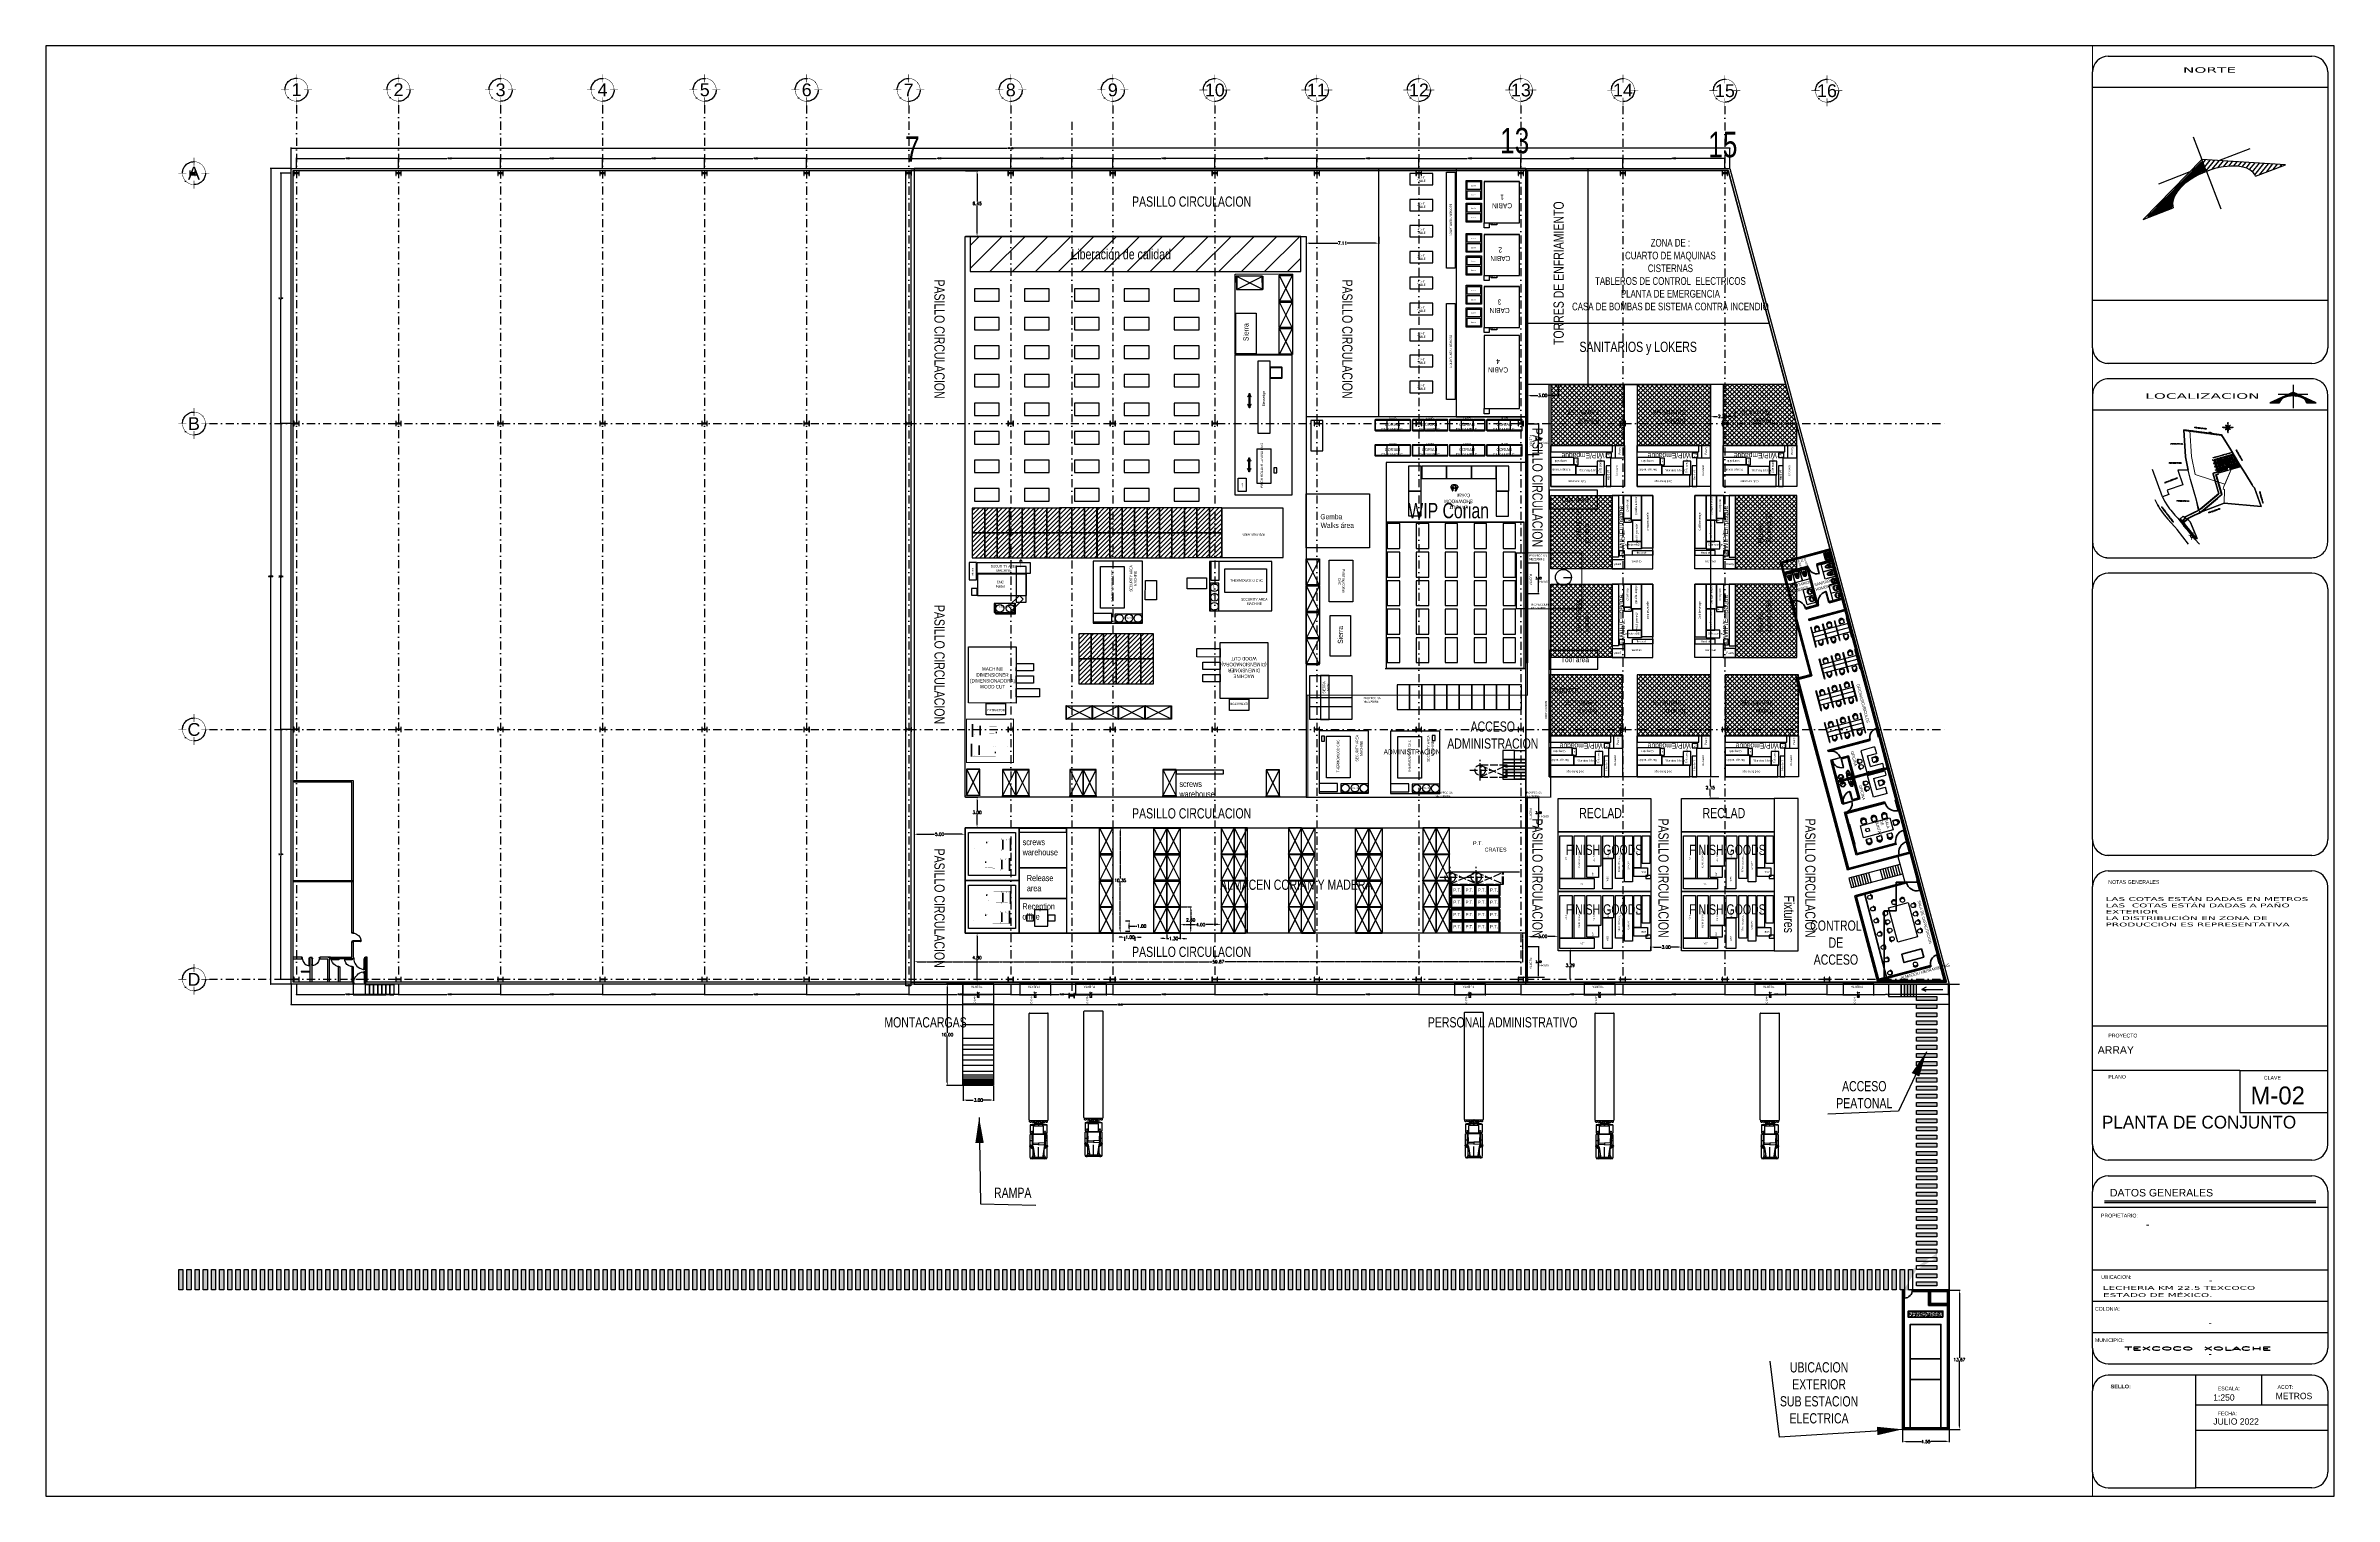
# Paper-space layout 'Presentación1 (2)' of a CAD drawing. Header units: millimetres. Extents: x 0 to 898, y 0 to 569.
# The model-space entities are those that its viewports show. They can reach past a viewport. Long polylines and large blocks are cut down to what shows.
import ezdxf
from ezdxf.enums import TextEntityAlignment as Align
from ezdxf.lldxf.tags import DXFTag

# ---------------------------------------------------------------- set-up
doc = ezdxf.new("R2010")
doc.units = ezdxf.units.MM
doc.header["$PDMODE"] = 34
for name, pattern in [('ACAD_ISO02W100', [15, 12, -3]), ('DASHDOT', [25.4, 12.7, -6.35, 0, -6.35]), ('DASHED2', [0.375, 0.25, -0.125])]:
    doc.linetypes.add(name, pattern=pattern)
for name, color, linetype in [('1- 1', 1, 'Continuous'), ('1- 2', 223, 'Continuous'), ('1- 3', 3, 'Continuous'), ('1- muro de carga', 5, 'Continuous'), ('DIM GENERAL', 1, 'Continuous'), ('dim-75', 2, 'Continuous'), ('ejes', 140, 'DASHDOT'), ('LINEA LIMITE DE ZONIFICACION', 2, 'Continuous'), ('LINEA PROYECCION', 1, 'DASHED2'), ('MARCO', 254, 'Continuous'), ('Mezanine', 6, 'Continuous'), ('mobiliario', 8, 'Continuous'), ('MUEBLES', 43, 'Continuous'), ('PUERTAS', 2, 'Continuous'), ('Ventana', 140, 'Continuous')]:
    doc.layers.add(name, color=color, linetype=linetype)
doc.layers.add('2', color=223, linetype='Continuous', lineweight=5)
doc.layers.add('muros', color=5, linetype='Continuous', lineweight=50)
doc.styles.add('2', font='verdana.ttf', dxfattribs={"width": 2})
doc.styles.add('75', font='romans.shx', dxfattribs={"height": 0.112})
doc.styles.add('ALA', font='arial.ttf')
doc.styles.add('ARRAY BASE$0$Standard', font='arial.ttf')
doc.styles.add('ARRAY BASE$0$STYLE1', font='swissc.ttf', dxfattribs={"width": 0.9})
doc.styles.get("Standard").update_dxf_attribs({"font": 'arial.ttf'})
doc.styles.add('style1', font='GOTHICB.TTF', dxfattribs={"width": 1.1, "height": 0.085})
doc.styles.add('style2', font='GOTHIC.TTF', dxfattribs={"height": 0.025})
doc.styles.add('TEXTO', font='arial.ttf', dxfattribs={"height": 0.15})
doc.styles.add('TEXTO GENERAL', font='swissc.ttf', dxfattribs={"width": 0.9, "height": 1})
doc.styles.add('TEXTOS', font='romans.shx')
tags = doc.linetypes.add('ARRAY BASE$0$CACHE', pattern=[0.24, 0.12, -0.12]).pattern_tags.tags
tags[6:7] = [DXFTag(74, 4), DXFTag(75, 0), DXFTag(340, '0'), DXFTag(46, 1.0), DXFTag(50, 0.0), DXFTag(44, 0.0), DXFTag(45, 0.0)]
tags[4:5] = [DXFTag(74, 4), DXFTag(75, 0), DXFTag(340, '0'), DXFTag(46, 1.0), DXFTag(50, 0.0), DXFTag(44, 0.0), DXFTag(45, 0.0)]
doc.dimstyles.new('ARRAY BASE$0$ISO-25', dxfattribs={"dimtxt": 2.5, "dimasz": 2.5, "dimexe": 1.25, "dimexo": 0.625, "dimtad": 1, "dimtxsty": 'ARRAY BASE$0$Standard', "dimcen": 2.5, "dimadec": 0, "dimazin": 0, "dimtfac": 1, "dimtmove": 0, "dimatfit": 3, "dimfxl": 1, "dimarcsym": 0})
doc.dimstyles.new('DIM-75P', dxfattribs={"dimtxt": 0.3, "dimasz": 0.3, "dimexe": 0.0675, "dimexo": 0.0468, "dimgap": 0.0375, "dimtad": 0, "dimtih": 1, "dimtoh": 1, "dimzin": 0, "dimdsep": 46, "dimtxsty": 'TEXTOS', "dimcen": 0.3, "dimclrd": 1, "dimclre": 1, "dimclrt": 2, "dimadec": 0, "dimazin": 0, "dimtfac": 1, "dimtmove": 1, "dimatfit": 3, "dimldrblk": 'flecha', "dimfxl": 0.045, "dimtolj": 1, "dimtzin": 0, "dimlwd": -1, "dimlwe": -1, "dimarcsym": 0})
pattern_1 = [(45, (451.607445, 1314.403202), (-0.0224506403, 0.0224506403), [])]

# ---------------------------------------------------------------- blocks, each defined once
blk = doc.blocks.new('NORTE')
h = blk.add_hatch()
h.set_pattern_fill('ANSI31', color=1, scale=0.026995, angle=255, style=0)
h.set_pattern_definition([(300, (3793.00065, 1076.53358), (0.074226734, 0.0428548249), [])])
edge = h.paths.add_edge_path()
edge.add_spline(control_points=[(-10.57, -4.92), (-10.47, -3.93), (-9.86, -2.98), (-7.57, -1.17), (-5.64, -0.41), (-2.43, 0.16), (-1.35, 0.25), (-0.27, 0.27)], knot_values=[1.596644, 1.596644, 1.596644, 1.596644, 2.11795, 2.11795, 2.78398, 2.78398, 3.094355, 3.094355, 3.094355, 3.094355], degree=3, periodic=0)
edge.add_line((-0.27, 0.27), (-0.27, 2.53))
edge.add_line((-0.27, 2.53), (-16.62, -4.92))
edge.add_line((-16.62, -4.92), (-10.57, -4.92))
h = blk.add_hatch()
h.set_pattern_fill('ANSI31', color=1, scale=0.269952, angle=165, style=0)
h.set_pattern_definition([(210, (3793.00065, 1076.5336), (0.42854825, -0.74226734), [])])
edge = h.paths.add_edge_path()
edge.add_ellipse((0, -5.19), major_axis=(-10.31, 0), ratio=0.503672, start_angle=180, end_angle=270, ccw=False)
edge.add_line((10.31, -5.19), (17.86, -5.19))
edge.add_line((17.86, -5.19), (0, 2.95))
edge.add_line((0, 2.95), (0, 0))
at = {"color": 1}
for p, q in [((0, 8.69), (0, 2.95)), ((-11.44, 1.32), (-3.58, 1.32)), ((17.86, -5.19), (0, 2.95)), ((0, 0), (0, -9.43)), ((3.58, 1.32), (11.44, 1.32)), ((10.31, -5.19), (17.86, -5.19))]:
    blk.add_line(p, q, dxfattribs=at)
for points in [[(0, 0), (0, 2.95), (-17.86, -5.19), (-10.31, -5.19)], [(-0.27, 0.27), (-0.27, 2.53), (-16.62, -4.92), (-10.57, -4.92)]]:
    blk.add_lwpolyline(points, dxfattribs=at)
for start_param, end_param in [(1.570796, 3.141593), (0, 1.570796)]:
    blk.add_ellipse((0, -5.19), major_axis=(10.31, 0), ratio=0.503672, start_param=start_param, end_param=end_param, dxfattribs=at)
blk.add_open_spline([(-0.27, 0.27), (-1.35, 0.25), (-2.43, 0.16), (-5.64, -0.41), (-7.57, -1.17), (-9.86, -2.98), (-10.47, -3.93), (-10.57, -4.92)], degree=3, knots=[1.596644, 1.596644, 1.596644, 1.596644, 1.907019, 1.907019, 2.573048, 2.573048, 3.094355, 3.094355, 3.094355, 3.094355], dxfattribs=at)
blk = doc.blocks.new('ejeh')
at = {"layer": 'ejes', "const_width": 0.02}
blk.add_lwpolyline([(0, 0.174, -2.414214), (0.5, 0.674, 1)], format="xyb", dxfattribs=at)
for points in [[(0, 1.348), (0, 1)], [(-0.326, 0.674), (-0.674, 0.674)], [(0, 0), (0, 0.348)], [(0.326, 0.674), (0.674, 0.674)]]:
    blk.add_lwpolyline(points, dxfattribs=at)
at = {"layer": 'ejes'}
blk.add_circle((0, 0.674), 0.5, dxfattribs=at)
blk.add_attdef('X', text='', height=0.556, dxfattribs=at).set_placement((0, 0.674), align=Align.MIDDLE_CENTER)
blk = doc.blocks.new('flecha')
at = {"ltscale": 6}
for points in [[(-0.02, 0.03), (-0.11, 0.13), (-0.12, 0.05), (-0.12, 0.21)], [(-0.02, -0.03), (-0.11, -0.13), (-0.12, -0.05), (-0.12, -0.21)]]:
    blk.add_hatch(color=256, dxfattribs=at).paths.add_polyline_path(points)
for p, q in [((0.01, -0.02), (-0.14, 0.24)), ((0.01, 0.02), (-0.14, -0.24)), ((-0.13, 0.24), (-0.13, 0.03)), ((-0.13, 0.03), (-0.1, 0.12)), ((0, 0), (-0.1, 0.12)), ((0, 0), (-0.1, -0.12)), ((-0.13, -0.02), (-0.13, -0.24)), ((-0.13, -0.02), (-0.1, -0.12))]:
    blk.add_line(p, q, dxfattribs=at)
for points in [[(-0.02, 0.03), (-0.11, 0.13), (-0.12, 0.05), (-0.12, 0.21)], [(-0.02, -0.03), (-0.11, -0.13), (-0.12, -0.05), (-0.12, -0.21)]]:
    blk.add_lwpolyline(points, close=True, dxfattribs=at)
blk = doc.blocks.new('*D14')
at = {"layer": 'Defpoints', "color": 0, "transparency": 16777216}
for p in [(1099.67, 119.43), (1089.66, 118.43), (1099.67, 118.43)]:
    blk.add_point(p, dxfattribs=at)
at = {"layer": 'dim-75', "color": 1, "transparency": 16777216}
for p, q in [((1089.66, 118.48), (1089.66, 119.5)), ((1089.73, 119.43), (1094.41, 119.43)), ((1099.61, 119.43), (1094.92, 119.43)), ((1099.67, 118.48), (1099.67, 119.5))]:
    blk.add_line(p, q, dxfattribs=at)
at = {"layer": 'dim-75', "color": 1, "transparency": 16777216, "xscale": 0.06375, "yscale": 0.06375, "zscale": 0.06375, "rotation": 180}
blk.add_blockref('flecha', (1089.66, 119.43), dxfattribs=at)
at = {"layer": 'dim-75', "color": 1, "transparency": 16777216, "xscale": 0.06375, "yscale": 0.06375, "zscale": 0.06375}
blk.add_blockref('flecha', (1099.67, 119.43), dxfattribs=at)
at = {"layer": 'dim-75', "transparency": 16777216, "insert": (1094.67, 119.43), "char_height": 0.112, "attachment_point": 5, "style": '75'}
blk.add_mtext('\\A1;10.00', dxfattribs=at)
blk = doc.blocks.new('*D32')
at = {"layer": 'Defpoints', "color": 0, "transparency": 16777216}
for p in [(1109.68, 119.43), (1099.67, 118.43), (1109.68, 118.43)]:
    blk.add_point(p, dxfattribs=at)
at = {"layer": 'dim-75', "color": 1, "transparency": 16777216}
for p, q in [((1099.67, 118.48), (1099.67, 119.5)), ((1099.74, 119.43), (1104.42, 119.43)), ((1109.62, 119.43), (1104.93, 119.43)), ((1109.68, 118.48), (1109.68, 119.5))]:
    blk.add_line(p, q, dxfattribs=at)
at = {"layer": 'dim-75', "color": 1, "transparency": 16777216, "xscale": 0.06375, "yscale": 0.06375, "zscale": 0.06375, "rotation": 180}
blk.add_blockref('flecha', (1099.67, 119.43), dxfattribs=at)
at = {"layer": 'dim-75', "color": 1, "transparency": 16777216, "xscale": 0.06375, "yscale": 0.06375, "zscale": 0.06375}
blk.add_blockref('flecha', (1109.68, 119.43), dxfattribs=at)
at = {"layer": 'dim-75', "transparency": 16777216, "insert": (1104.68, 119.43), "char_height": 0.112, "attachment_point": 5, "style": '75'}
blk.add_mtext('\\A1;10.00', dxfattribs=at)
blk = doc.blocks.new('*D33')
at = {"layer": 'Defpoints', "color": 0, "transparency": 16777216}
for p in [(1119.68, 119.43), (1109.68, 118.43), (1119.68, 118.43)]:
    blk.add_point(p, dxfattribs=at)
at = {"layer": 'dim-75', "color": 1, "transparency": 16777216}
for p, q in [((1109.68, 118.48), (1109.68, 119.5)), ((1109.74, 119.43), (1114.43, 119.43)), ((1119.62, 119.43), (1114.93, 119.43)), ((1119.68, 118.48), (1119.68, 119.5))]:
    blk.add_line(p, q, dxfattribs=at)
at = {"layer": 'dim-75', "color": 1, "transparency": 16777216, "xscale": 0.06375, "yscale": 0.06375, "zscale": 0.06375, "rotation": 180}
blk.add_blockref('flecha', (1109.68, 119.43), dxfattribs=at)
at = {"layer": 'dim-75', "color": 1, "transparency": 16777216, "xscale": 0.06375, "yscale": 0.06375, "zscale": 0.06375}
blk.add_blockref('flecha', (1119.68, 119.43), dxfattribs=at)
at = {"layer": 'dim-75', "transparency": 16777216, "insert": (1114.68, 119.43), "char_height": 0.112, "attachment_point": 5, "style": '75'}
blk.add_mtext('\\A1;10.00', dxfattribs=at)
blk = doc.blocks.new('*D34')
at = {"layer": 'Defpoints', "color": 0, "transparency": 16777216}
for p in [(1129.69, 119.43), (1119.68, 118.43), (1129.69, 118.43)]:
    blk.add_point(p, dxfattribs=at)
at = {"layer": 'dim-75', "color": 1, "transparency": 16777216}
for p, q in [((1119.68, 118.48), (1119.68, 119.5)), ((1119.74, 119.43), (1124.43, 119.43)), ((1129.62, 119.43), (1124.94, 119.43)), ((1129.69, 118.48), (1129.69, 119.5))]:
    blk.add_line(p, q, dxfattribs=at)
at = {"layer": 'dim-75', "color": 1, "transparency": 16777216, "xscale": 0.06375, "yscale": 0.06375, "zscale": 0.06375, "rotation": 180}
blk.add_blockref('flecha', (1119.68, 119.43), dxfattribs=at)
at = {"layer": 'dim-75', "color": 1, "transparency": 16777216, "xscale": 0.06375, "yscale": 0.06375, "zscale": 0.06375}
blk.add_blockref('flecha', (1129.69, 119.43), dxfattribs=at)
at = {"layer": 'dim-75', "transparency": 16777216, "insert": (1124.68, 119.43), "char_height": 0.112, "attachment_point": 5, "style": '75'}
blk.add_mtext('\\A1;10.00', dxfattribs=at)
blk = doc.blocks.new('*D35')
at = {"layer": 'Defpoints', "color": 0, "transparency": 16777216}
for p in [(1139.69, 119.43), (1129.69, 118.43), (1139.69, 118.43)]:
    blk.add_point(p, dxfattribs=at)
at = {"layer": 'dim-75', "color": 1, "transparency": 16777216}
for p, q in [((1129.69, 118.48), (1129.69, 119.5)), ((1129.75, 119.43), (1134.43, 119.43)), ((1139.62, 119.43), (1134.94, 119.43)), ((1139.69, 118.48), (1139.69, 119.5))]:
    blk.add_line(p, q, dxfattribs=at)
at = {"layer": 'dim-75', "color": 1, "transparency": 16777216, "xscale": 0.06375, "yscale": 0.06375, "zscale": 0.06375, "rotation": 180}
blk.add_blockref('flecha', (1129.69, 119.43), dxfattribs=at)
at = {"layer": 'dim-75', "color": 1, "transparency": 16777216, "xscale": 0.06375, "yscale": 0.06375, "zscale": 0.06375}
blk.add_blockref('flecha', (1139.69, 119.43), dxfattribs=at)
at = {"layer": 'dim-75', "transparency": 16777216, "insert": (1134.69, 119.43), "char_height": 0.112, "attachment_point": 5, "style": '75'}
blk.add_mtext('\\A1;10.00', dxfattribs=at)
blk = doc.blocks.new('*D36')
at = {"layer": 'Defpoints', "color": 0, "transparency": 16777216}
for p in [(1165.69, 119.43), (1139.69, 118.43), (1165.69, 118.43)]:
    blk.add_point(p, dxfattribs=at)
at = {"layer": 'dim-75', "color": 1, "transparency": 16777216}
for p, q in [((1139.69, 118.48), (1139.69, 119.5)), ((1139.75, 119.43), (1152.43, 119.43)), ((1165.62, 119.43), (1152.94, 119.43)), ((1165.69, 118.48), (1165.69, 119.5))]:
    blk.add_line(p, q, dxfattribs=at)
at = {"layer": 'dim-75', "color": 1, "transparency": 16777216, "xscale": 0.06375, "yscale": 0.06375, "zscale": 0.06375, "rotation": 180}
blk.add_blockref('flecha', (1139.69, 119.43), dxfattribs=at)
at = {"layer": 'dim-75', "color": 1, "transparency": 16777216, "xscale": 0.06375, "yscale": 0.06375, "zscale": 0.06375}
blk.add_blockref('flecha', (1165.69, 119.43), dxfattribs=at)
at = {"layer": 'dim-75', "transparency": 16777216, "insert": (1152.69, 119.43), "char_height": 0.112, "attachment_point": 5, "style": '75'}
blk.add_mtext('\\A1;10.00', dxfattribs=at)
blk = doc.blocks.new('*D37')
at = {"layer": 'Defpoints', "color": 0, "transparency": 16777216}
for p in [(1159.7, 119.43), (1159.7, 118.43), (1165.69, 118.43)]:
    blk.add_point(p, dxfattribs=at)
at = {"layer": 'dim-75', "color": 1, "transparency": 16777216}
for p, q in [((1159.7, 118.48), (1159.7, 119.5)), ((1159.77, 119.43), (1162.44, 119.43)), ((1165.62, 119.43), (1162.95, 119.43)), ((1165.69, 118.48), (1165.69, 119.5))]:
    blk.add_line(p, q, dxfattribs=at)
at = {"layer": 'dim-75', "color": 1, "transparency": 16777216, "xscale": 0.06375, "yscale": 0.06375, "zscale": 0.06375, "rotation": 180}
blk.add_blockref('flecha', (1159.7, 119.43), dxfattribs=at)
at = {"layer": 'dim-75', "color": 1, "transparency": 16777216, "xscale": 0.06375, "yscale": 0.06375, "zscale": 0.06375}
blk.add_blockref('flecha', (1165.69, 119.43), dxfattribs=at)
at = {"layer": 'dim-75', "transparency": 16777216, "insert": (1162.69, 119.43), "char_height": 0.112, "attachment_point": 5, "style": '75'}
blk.add_mtext('\\A1;10.00', dxfattribs=at)
blk = doc.blocks.new('*D38')
at = {"layer": 'Defpoints', "color": 0, "transparency": 16777216}
for p in [(1169.7, 119.43), (1159.7, 118.43), (1169.7, 118.43)]:
    blk.add_point(p, dxfattribs=at)
at = {"layer": 'dim-75', "color": 1, "transparency": 16777216}
for p, q in [((1159.7, 118.48), (1159.7, 119.5)), ((1159.77, 119.43), (1164.45, 119.43)), ((1169.64, 119.43), (1164.96, 119.43)), ((1169.7, 118.48), (1169.7, 119.5))]:
    blk.add_line(p, q, dxfattribs=at)
at = {"layer": 'dim-75', "color": 1, "transparency": 16777216, "xscale": 0.06375, "yscale": 0.06375, "zscale": 0.06375, "rotation": 180}
blk.add_blockref('flecha', (1159.7, 119.43), dxfattribs=at)
at = {"layer": 'dim-75', "color": 1, "transparency": 16777216, "xscale": 0.06375, "yscale": 0.06375, "zscale": 0.06375}
blk.add_blockref('flecha', (1169.7, 119.43), dxfattribs=at)
at = {"layer": 'dim-75', "transparency": 16777216, "insert": (1164.7, 119.43), "char_height": 0.112, "attachment_point": 5, "style": '75'}
blk.add_mtext('\\A1;10.00', dxfattribs=at)
blk = doc.blocks.new('*D39')
at = {"layer": 'Defpoints', "color": 0, "transparency": 16777216}
for p in [(1179.71, 119.43), (1169.7, 118.43), (1179.71, 118.43)]:
    blk.add_point(p, dxfattribs=at)
at = {"layer": 'dim-75', "color": 1, "transparency": 16777216}
for p, q in [((1169.7, 118.48), (1169.7, 119.5)), ((1169.77, 119.43), (1174.45, 119.43)), ((1179.65, 119.43), (1174.96, 119.43)), ((1179.71, 118.48), (1179.71, 119.5))]:
    blk.add_line(p, q, dxfattribs=at)
at = {"layer": 'dim-75', "color": 1, "transparency": 16777216, "xscale": 0.06375, "yscale": 0.06375, "zscale": 0.06375, "rotation": 180}
blk.add_blockref('flecha', (1169.7, 119.43), dxfattribs=at)
at = {"layer": 'dim-75', "color": 1, "transparency": 16777216, "xscale": 0.06375, "yscale": 0.06375, "zscale": 0.06375}
blk.add_blockref('flecha', (1179.71, 119.43), dxfattribs=at)
at = {"layer": 'dim-75', "transparency": 16777216, "insert": (1174.71, 119.43), "char_height": 0.112, "attachment_point": 5, "style": '75'}
blk.add_mtext('\\A1;10.00', dxfattribs=at)
blk = doc.blocks.new('*D40')
at = {"layer": 'Defpoints', "color": 0, "transparency": 16777216}
for p in [(1189.72, 119.43), (1179.71, 118.43), (1189.72, 118.43)]:
    blk.add_point(p, dxfattribs=at)
at = {"layer": 'dim-75', "color": 1, "transparency": 16777216}
for p, q in [((1179.71, 118.48), (1179.71, 119.5)), ((1179.78, 119.43), (1184.46, 119.43)), ((1189.66, 119.43), (1184.97, 119.43)), ((1189.72, 118.48), (1189.72, 119.5))]:
    blk.add_line(p, q, dxfattribs=at)
at = {"layer": 'dim-75', "color": 1, "transparency": 16777216, "xscale": 0.06375, "yscale": 0.06375, "zscale": 0.06375, "rotation": 180}
blk.add_blockref('flecha', (1179.71, 119.43), dxfattribs=at)
at = {"layer": 'dim-75', "color": 1, "transparency": 16777216, "xscale": 0.06375, "yscale": 0.06375, "zscale": 0.06375}
blk.add_blockref('flecha', (1189.72, 119.43), dxfattribs=at)
at = {"layer": 'dim-75', "transparency": 16777216, "insert": (1184.72, 119.43), "char_height": 0.112, "attachment_point": 5, "style": '75'}
blk.add_mtext('\\A1;10.00', dxfattribs=at)
blk = doc.blocks.new('*D41')
at = {"layer": 'Defpoints', "color": 0, "transparency": 16777216}
for p in [(1199.72, 119.43), (1189.72, 118.43), (1199.72, 118.43)]:
    blk.add_point(p, dxfattribs=at)
at = {"layer": 'dim-75', "color": 1, "transparency": 16777216}
for p, q in [((1189.72, 118.48), (1189.72, 119.5)), ((1189.78, 119.43), (1194.47, 119.43)), ((1199.66, 119.43), (1194.97, 119.43)), ((1199.72, 118.48), (1199.72, 119.5))]:
    blk.add_line(p, q, dxfattribs=at)
at = {"layer": 'dim-75', "color": 1, "transparency": 16777216, "xscale": 0.06375, "yscale": 0.06375, "zscale": 0.06375, "rotation": 180}
blk.add_blockref('flecha', (1189.72, 119.43), dxfattribs=at)
at = {"layer": 'dim-75', "color": 1, "transparency": 16777216, "xscale": 0.06375, "yscale": 0.06375, "zscale": 0.06375}
blk.add_blockref('flecha', (1199.72, 119.43), dxfattribs=at)
at = {"layer": 'dim-75', "transparency": 16777216, "insert": (1194.72, 119.43), "char_height": 0.112, "attachment_point": 5, "style": '75'}
blk.add_mtext('\\A1;10.00', dxfattribs=at)
blk = doc.blocks.new('*D42')
at = {"layer": 'Defpoints', "color": 0, "transparency": 16777216}
for p in [(1209.73, 119.43), (1199.72, 118.43), (1209.73, 118.43)]:
    blk.add_point(p, dxfattribs=at)
at = {"layer": 'dim-75', "color": 1, "transparency": 16777216}
for p, q in [((1199.72, 118.48), (1199.72, 119.5)), ((1199.78, 119.43), (1204.47, 119.43)), ((1209.66, 119.43), (1204.98, 119.43)), ((1209.73, 118.48), (1209.73, 119.5))]:
    blk.add_line(p, q, dxfattribs=at)
at = {"layer": 'dim-75', "color": 1, "transparency": 16777216, "xscale": 0.06375, "yscale": 0.06375, "zscale": 0.06375, "rotation": 180}
blk.add_blockref('flecha', (1199.72, 119.43), dxfattribs=at)
at = {"layer": 'dim-75', "color": 1, "transparency": 16777216, "xscale": 0.06375, "yscale": 0.06375, "zscale": 0.06375}
blk.add_blockref('flecha', (1209.73, 119.43), dxfattribs=at)
at = {"layer": 'dim-75', "transparency": 16777216, "insert": (1204.72, 119.43), "char_height": 0.112, "attachment_point": 5, "style": '75'}
blk.add_mtext('\\A1;10.00', dxfattribs=at)
blk = doc.blocks.new('*D43')
at = {"layer": 'Defpoints', "color": 0, "transparency": 16777216}
for p in [(1219.73, 119.43), (1209.73, 118.43), (1219.73, 118.43)]:
    blk.add_point(p, dxfattribs=at)
at = {"layer": 'dim-75', "color": 1, "transparency": 16777216}
for p, q in [((1209.73, 118.48), (1209.73, 119.5)), ((1209.79, 119.43), (1214.48, 119.43)), ((1219.67, 119.43), (1214.98, 119.43)), ((1219.73, 118.48), (1219.73, 119.5))]:
    blk.add_line(p, q, dxfattribs=at)
at = {"layer": 'dim-75', "color": 1, "transparency": 16777216, "xscale": 0.06375, "yscale": 0.06375, "zscale": 0.06375, "rotation": 180}
blk.add_blockref('flecha', (1209.73, 119.43), dxfattribs=at)
at = {"layer": 'dim-75', "color": 1, "transparency": 16777216, "xscale": 0.06375, "yscale": 0.06375, "zscale": 0.06375}
blk.add_blockref('flecha', (1219.73, 119.43), dxfattribs=at)
at = {"layer": 'dim-75', "transparency": 16777216, "insert": (1214.73, 119.43), "char_height": 0.112, "attachment_point": 5, "style": '75'}
blk.add_mtext('\\A1;10.00', dxfattribs=at)
blk = doc.blocks.new('*D44')
at = {"layer": 'Defpoints', "color": 0, "transparency": 16777216}
for p in [(1229.74, 119.43), (1219.73, 118.43), (1229.74, 118.43)]:
    blk.add_point(p, dxfattribs=at)
at = {"layer": 'dim-75', "color": 1, "transparency": 16777216}
for p, q in [((1219.73, 118.48), (1219.73, 119.5)), ((1219.8, 119.43), (1224.48, 119.43)), ((1229.67, 119.43), (1224.99, 119.43)), ((1229.74, 118.48), (1229.74, 119.5))]:
    blk.add_line(p, q, dxfattribs=at)
at = {"layer": 'dim-75', "color": 1, "transparency": 16777216, "xscale": 0.06375, "yscale": 0.06375, "zscale": 0.06375, "rotation": 180}
blk.add_blockref('flecha', (1219.73, 119.43), dxfattribs=at)
at = {"layer": 'dim-75', "color": 1, "transparency": 16777216, "xscale": 0.06375, "yscale": 0.06375, "zscale": 0.06375}
blk.add_blockref('flecha', (1229.74, 119.43), dxfattribs=at)
at = {"layer": 'dim-75', "transparency": 16777216, "insert": (1224.73, 119.43), "char_height": 0.112, "attachment_point": 5, "style": '75'}
blk.add_mtext('\\A1;10.00', dxfattribs=at)
blk = doc.blocks.new('*D45')
at = {"layer": 'Defpoints', "color": 0, "transparency": 16777216}
for p in [(1089.14, 120.43), (1089.14, 118.43), (1230.22, 118.43)]:
    blk.add_point(p, dxfattribs=at)
at = {"layer": 'dim-75', "color": 1, "transparency": 16777216}
for p, q in [((1089.14, 118.48), (1089.14, 120.5)), ((1089.2, 120.43), (1159.38, 120.43)), ((1230.16, 120.43), (1159.99, 120.43)), ((1230.22, 118.48), (1230.22, 120.5))]:
    blk.add_line(p, q, dxfattribs=at)
at = {"layer": 'dim-75', "color": 1, "transparency": 16777216, "xscale": 0.06375, "yscale": 0.06375, "zscale": 0.06375, "rotation": 180}
blk.add_blockref('flecha', (1089.14, 120.43), dxfattribs=at)
at = {"layer": 'dim-75', "color": 1, "transparency": 16777216, "xscale": 0.06375, "yscale": 0.06375, "zscale": 0.06375}
blk.add_blockref('flecha', (1230.22, 120.43), dxfattribs=at)
at = {"layer": 'dim-75', "transparency": 16777216, "insert": (1159.68, 120.43), "char_height": 0.112, "attachment_point": 5, "style": '75'}
blk.add_mtext('\\A1;141.08', dxfattribs=at)
blk = doc.blocks.new('*D46')
at = {"layer": 'Defpoints', "color": 0, "transparency": 16777216}
for p in [(1089.14, 118.43), (1087.14, 38.43), (1089.14, 38.43)]:
    blk.add_point(p, dxfattribs=at)
at = {"layer": 'dim-75', "color": 1, "transparency": 16777216}
for p, q in [((1089.09, 118.43), (1087.07, 118.43)), ((1087.14, 118.36), (1087.14, 78.52)), ((1087.14, 38.49), (1087.14, 78.34)), ((1089.09, 38.43), (1087.07, 38.43))]:
    blk.add_line(p, q, dxfattribs=at)
at = {"layer": 'dim-75', "color": 1, "transparency": 16777216, "xscale": 0.06375, "yscale": 0.06375, "zscale": 0.06375}
for p, rotation in [((1087.14, 118.43), 90), ((1087.14, 38.43), 270)]:
    blk.add_blockref('flecha', p, dxfattribs=dict(at, rotation=rotation))
at = {"layer": 'dim-75', "transparency": 16777216, "insert": (1087.14, 78.43), "char_height": 0.112, "attachment_point": 5, "style": '75'}
blk.add_mtext('\\A1;80.00', dxfattribs=at)
blk = doc.blocks.new('*D47')
at = {"layer": 'Defpoints', "color": 0, "transparency": 16777216}
for p in [(1088.14, 63.41), (1089.14, 63.41), (1089.14, 38.9)]:
    blk.add_point(p, dxfattribs=at)
at = {"layer": 'dim-75', "color": 1, "transparency": 16777216}
for p, q in [((1089.09, 63.41), (1088.07, 63.41)), ((1088.14, 63.35), (1088.14, 51.25)), ((1088.14, 38.97), (1088.14, 51.06)), ((1089.09, 38.9), (1088.07, 38.9))]:
    blk.add_line(p, q, dxfattribs=at)
at = {"layer": 'dim-75', "color": 1, "transparency": 16777216, "xscale": 0.06375, "yscale": 0.06375, "zscale": 0.06375}
for p, rotation in [((1088.14, 63.41), 90), ((1088.14, 38.9), 270)]:
    blk.add_blockref('flecha', p, dxfattribs=dict(at, rotation=rotation))
at = {"layer": 'dim-75', "transparency": 16777216, "insert": (1088.14, 51.16), "char_height": 0.112, "attachment_point": 5, "style": '75'}
blk.add_mtext('\\A1;24.51', dxfattribs=at)
blk = doc.blocks.new('*D48')
at = {"layer": 'Defpoints', "color": 0, "transparency": 16777216}
for p in [(1088.14, 93.42), (1089.14, 93.42), (1089.14, 63.41)]:
    blk.add_point(p, dxfattribs=at)
at = {"layer": 'dim-75', "color": 1, "transparency": 16777216}
for p, q in [((1089.09, 93.42), (1088.07, 93.42)), ((1088.14, 93.36), (1088.14, 78.51)), ((1088.14, 63.48), (1088.14, 78.32)), ((1089.09, 63.41), (1088.07, 63.41))]:
    blk.add_line(p, q, dxfattribs=at)
at = {"layer": 'dim-75', "color": 1, "transparency": 16777216, "xscale": 0.06375, "yscale": 0.06375, "zscale": 0.06375}
for p, rotation in [((1088.14, 93.42), 90), ((1088.14, 63.41), 270)]:
    blk.add_blockref('flecha', p, dxfattribs=dict(at, rotation=rotation))
at = {"layer": 'dim-75', "transparency": 16777216, "insert": (1088.14, 78.42), "char_height": 0.112, "attachment_point": 5, "style": '75'}
blk.add_mtext('\\A1;30.01', dxfattribs=at)
blk = doc.blocks.new('*D49')
at = {"layer": 'Defpoints', "color": 0, "transparency": 16777216}
for p in [(1088.14, 117.99), (1089.14, 117.99), (1089.14, 93.42)]:
    blk.add_point(p, dxfattribs=at)
at = {"layer": 'dim-75', "color": 1, "transparency": 16777216}
for p, q in [((1089.09, 117.99), (1088.07, 117.99)), ((1088.14, 117.92), (1088.14, 105.8)), ((1088.14, 93.48), (1088.14, 105.61)), ((1089.09, 93.42), (1088.07, 93.42))]:
    blk.add_line(p, q, dxfattribs=at)
at = {"layer": 'dim-75', "color": 1, "transparency": 16777216, "xscale": 0.06375, "yscale": 0.06375, "zscale": 0.06375}
for p, rotation in [((1088.14, 117.99), 90), ((1088.14, 93.42), 270)]:
    blk.add_blockref('flecha', p, dxfattribs=dict(at, rotation=rotation))
at = {"layer": 'dim-75', "transparency": 16777216, "insert": (1088.14, 105.7), "char_height": 0.112, "attachment_point": 5, "style": '75'}
blk.add_mtext('\\A1;24.57', dxfattribs=at)
blk = doc.blocks.new('*D15')
at = {"layer": 'Defpoints', "color": 0, "transparency": 16777216}
for p in [(1089.66, 38.43), (1099.67, 38.43), (1099.67, 37.43)]:
    blk.add_point(p, dxfattribs=at)
at = {"layer": 'dim-75', "color": 1, "transparency": 16777216}
for p, q in [((1089.66, 38.38), (1089.66, 37.36)), ((1099.67, 38.38), (1099.67, 37.36)), ((1089.73, 37.43), (1094.41, 37.43)), ((1099.61, 37.43), (1094.92, 37.43))]:
    blk.add_line(p, q, dxfattribs=at)
at = {"layer": 'dim-75', "color": 1, "transparency": 16777216, "xscale": 0.06375, "yscale": 0.06375, "zscale": 0.06375, "rotation": 180}
blk.add_blockref('flecha', (1089.66, 37.43), dxfattribs=at)
at = {"layer": 'dim-75', "color": 1, "transparency": 16777216, "xscale": 0.06375, "yscale": 0.06375, "zscale": 0.06375}
blk.add_blockref('flecha', (1099.67, 37.43), dxfattribs=at)
at = {"layer": 'dim-75', "transparency": 16777216, "insert": (1094.67, 37.43), "char_height": 0.112, "attachment_point": 5, "style": '75'}
blk.add_mtext('\\A1;10.00', dxfattribs=at)
blk = doc.blocks.new('*D16')
at = {"layer": 'Defpoints', "color": 0, "transparency": 16777216}
for p in [(1099.67, 38.43), (1109.68, 38.43), (1109.68, 37.43)]:
    blk.add_point(p, dxfattribs=at)
at = {"layer": 'dim-75', "color": 1, "transparency": 16777216}
for p, q in [((1099.67, 38.38), (1099.67, 37.36)), ((1109.68, 38.38), (1109.68, 37.36)), ((1099.74, 37.43), (1104.42, 37.43)), ((1109.62, 37.43), (1104.93, 37.43))]:
    blk.add_line(p, q, dxfattribs=at)
at = {"layer": 'dim-75', "color": 1, "transparency": 16777216, "xscale": 0.06375, "yscale": 0.06375, "zscale": 0.06375, "rotation": 180}
blk.add_blockref('flecha', (1099.67, 37.43), dxfattribs=at)
at = {"layer": 'dim-75', "color": 1, "transparency": 16777216, "xscale": 0.06375, "yscale": 0.06375, "zscale": 0.06375}
blk.add_blockref('flecha', (1109.68, 37.43), dxfattribs=at)
at = {"layer": 'dim-75', "transparency": 16777216, "insert": (1104.68, 37.43), "char_height": 0.112, "attachment_point": 5, "style": '75'}
blk.add_mtext('\\A1;10.00', dxfattribs=at)
blk = doc.blocks.new('*D17')
at = {"layer": 'Defpoints', "color": 0, "transparency": 16777216}
for p in [(1109.68, 38.43), (1119.68, 38.43), (1119.68, 37.43)]:
    blk.add_point(p, dxfattribs=at)
at = {"layer": 'dim-75', "color": 1, "transparency": 16777216}
for p, q in [((1109.68, 38.38), (1109.68, 37.36)), ((1119.68, 38.38), (1119.68, 37.36)), ((1109.74, 37.43), (1114.43, 37.43)), ((1119.62, 37.43), (1114.93, 37.43))]:
    blk.add_line(p, q, dxfattribs=at)
at = {"layer": 'dim-75', "color": 1, "transparency": 16777216, "xscale": 0.06375, "yscale": 0.06375, "zscale": 0.06375, "rotation": 180}
blk.add_blockref('flecha', (1109.68, 37.43), dxfattribs=at)
at = {"layer": 'dim-75', "color": 1, "transparency": 16777216, "xscale": 0.06375, "yscale": 0.06375, "zscale": 0.06375}
blk.add_blockref('flecha', (1119.68, 37.43), dxfattribs=at)
at = {"layer": 'dim-75', "transparency": 16777216, "insert": (1114.68, 37.43), "char_height": 0.112, "attachment_point": 5, "style": '75'}
blk.add_mtext('\\A1;10.00', dxfattribs=at)
blk = doc.blocks.new('*D18')
at = {"layer": 'Defpoints', "color": 0, "transparency": 16777216}
for p in [(1119.68, 38.43), (1129.69, 38.43), (1129.69, 37.43)]:
    blk.add_point(p, dxfattribs=at)
at = {"layer": 'dim-75', "color": 1, "transparency": 16777216}
for p, q in [((1119.68, 38.38), (1119.68, 37.36)), ((1129.69, 38.38), (1129.69, 37.36)), ((1119.74, 37.43), (1124.43, 37.43)), ((1129.62, 37.43), (1124.94, 37.43))]:
    blk.add_line(p, q, dxfattribs=at)
at = {"layer": 'dim-75', "color": 1, "transparency": 16777216, "xscale": 0.06375, "yscale": 0.06375, "zscale": 0.06375, "rotation": 180}
blk.add_blockref('flecha', (1119.68, 37.43), dxfattribs=at)
at = {"layer": 'dim-75', "color": 1, "transparency": 16777216, "xscale": 0.06375, "yscale": 0.06375, "zscale": 0.06375}
blk.add_blockref('flecha', (1129.69, 37.43), dxfattribs=at)
at = {"layer": 'dim-75', "transparency": 16777216, "insert": (1124.68, 37.43), "char_height": 0.112, "attachment_point": 5, "style": '75'}
blk.add_mtext('\\A1;10.00', dxfattribs=at)
blk = doc.blocks.new('*D19')
at = {"layer": 'Defpoints', "color": 0, "transparency": 16777216}
for p in [(1129.69, 38.43), (1139.69, 38.43), (1139.69, 37.43)]:
    blk.add_point(p, dxfattribs=at)
at = {"layer": 'dim-75', "color": 1, "transparency": 16777216}
for p, q in [((1129.69, 38.38), (1129.69, 37.36)), ((1139.69, 38.38), (1139.69, 37.36)), ((1129.75, 37.43), (1134.43, 37.43)), ((1139.62, 37.43), (1134.94, 37.43))]:
    blk.add_line(p, q, dxfattribs=at)
at = {"layer": 'dim-75', "color": 1, "transparency": 16777216, "xscale": 0.06375, "yscale": 0.06375, "zscale": 0.06375, "rotation": 180}
blk.add_blockref('flecha', (1129.69, 37.43), dxfattribs=at)
at = {"layer": 'dim-75', "color": 1, "transparency": 16777216, "xscale": 0.06375, "yscale": 0.06375, "zscale": 0.06375}
blk.add_blockref('flecha', (1139.69, 37.43), dxfattribs=at)
at = {"layer": 'dim-75', "transparency": 16777216, "insert": (1134.69, 37.43), "char_height": 0.112, "attachment_point": 5, "style": '75'}
blk.add_mtext('\\A1;10.00', dxfattribs=at)
blk = doc.blocks.new('*D20')
at = {"layer": 'Defpoints', "color": 0, "transparency": 16777216}
for p in [(1139.69, 38.43), (1149.7, 38.43), (1149.7, 37.43)]:
    blk.add_point(p, dxfattribs=at)
at = {"layer": 'dim-75', "color": 1, "transparency": 16777216}
for p, q in [((1139.69, 38.38), (1139.69, 37.36)), ((1149.7, 38.38), (1149.7, 37.36)), ((1139.75, 37.43), (1144.44, 37.43)), ((1149.63, 37.43), (1144.95, 37.43))]:
    blk.add_line(p, q, dxfattribs=at)
at = {"layer": 'dim-75', "color": 1, "transparency": 16777216, "xscale": 0.06375, "yscale": 0.06375, "zscale": 0.06375, "rotation": 180}
blk.add_blockref('flecha', (1139.69, 37.43), dxfattribs=at)
at = {"layer": 'dim-75', "color": 1, "transparency": 16777216, "xscale": 0.06375, "yscale": 0.06375, "zscale": 0.06375}
blk.add_blockref('flecha', (1149.7, 37.43), dxfattribs=at)
at = {"layer": 'dim-75', "transparency": 16777216, "insert": (1144.69, 37.43), "char_height": 0.112, "attachment_point": 5, "style": '75'}
blk.add_mtext('\\A1;10.00', dxfattribs=at)
blk = doc.blocks.new('*D21')
at = {"layer": 'Defpoints', "color": 0, "transparency": 16777216}
for p in [(1149.7, 38.43), (1159.7, 38.43), (1159.7, 37.43)]:
    blk.add_point(p, dxfattribs=at)
at = {"layer": 'dim-75', "color": 1, "transparency": 16777216}
for p, q in [((1149.7, 38.38), (1149.7, 37.36)), ((1159.7, 38.38), (1159.7, 37.36)), ((1149.76, 37.43), (1154.45, 37.43)), ((1159.64, 37.43), (1154.95, 37.43))]:
    blk.add_line(p, q, dxfattribs=at)
at = {"layer": 'dim-75', "color": 1, "transparency": 16777216, "xscale": 0.06375, "yscale": 0.06375, "zscale": 0.06375, "rotation": 180}
blk.add_blockref('flecha', (1149.7, 37.43), dxfattribs=at)
at = {"layer": 'dim-75', "color": 1, "transparency": 16777216, "xscale": 0.06375, "yscale": 0.06375, "zscale": 0.06375}
blk.add_blockref('flecha', (1159.7, 37.43), dxfattribs=at)
at = {"layer": 'dim-75', "transparency": 16777216, "insert": (1154.7, 37.43), "char_height": 0.112, "attachment_point": 5, "style": '75'}
blk.add_mtext('\\A1;10.00', dxfattribs=at)
blk = doc.blocks.new('*D22')
at = {"layer": 'Defpoints', "color": 0, "transparency": 16777216}
for p in [(1159.7, 38.43), (1169.7, 38.43), (1169.7, 37.43)]:
    blk.add_point(p, dxfattribs=at)
at = {"layer": 'dim-75', "color": 1, "transparency": 16777216}
for p, q in [((1159.7, 38.38), (1159.7, 37.36)), ((1169.7, 38.38), (1169.7, 37.36)), ((1159.77, 37.43), (1164.45, 37.43)), ((1169.64, 37.43), (1164.96, 37.43))]:
    blk.add_line(p, q, dxfattribs=at)
at = {"layer": 'dim-75', "color": 1, "transparency": 16777216, "xscale": 0.06375, "yscale": 0.06375, "zscale": 0.06375, "rotation": 180}
blk.add_blockref('flecha', (1159.7, 37.43), dxfattribs=at)
at = {"layer": 'dim-75', "color": 1, "transparency": 16777216, "xscale": 0.06375, "yscale": 0.06375, "zscale": 0.06375}
blk.add_blockref('flecha', (1169.7, 37.43), dxfattribs=at)
at = {"layer": 'dim-75', "transparency": 16777216, "insert": (1164.7, 37.43), "char_height": 0.112, "attachment_point": 5, "style": '75'}
blk.add_mtext('\\A1;10.00', dxfattribs=at)
blk = doc.blocks.new('*D23')
at = {"layer": 'Defpoints', "color": 0, "transparency": 16777216}
for p in [(1169.7, 38.43), (1179.71, 38.43), (1179.71, 37.43)]:
    blk.add_point(p, dxfattribs=at)
at = {"layer": 'dim-75', "color": 1, "transparency": 16777216}
for p, q in [((1169.7, 38.38), (1169.7, 37.36)), ((1179.71, 38.38), (1179.71, 37.36)), ((1169.77, 37.43), (1174.45, 37.43)), ((1179.65, 37.43), (1174.96, 37.43))]:
    blk.add_line(p, q, dxfattribs=at)
at = {"layer": 'dim-75', "color": 1, "transparency": 16777216, "xscale": 0.06375, "yscale": 0.06375, "zscale": 0.06375, "rotation": 180}
blk.add_blockref('flecha', (1169.7, 37.43), dxfattribs=at)
at = {"layer": 'dim-75', "color": 1, "transparency": 16777216, "xscale": 0.06375, "yscale": 0.06375, "zscale": 0.06375}
blk.add_blockref('flecha', (1179.71, 37.43), dxfattribs=at)
at = {"layer": 'dim-75', "transparency": 16777216, "insert": (1174.71, 37.43), "char_height": 0.112, "attachment_point": 5, "style": '75'}
blk.add_mtext('\\A1;10.00', dxfattribs=at)
blk = doc.blocks.new('*D24')
at = {"layer": 'Defpoints', "color": 0, "transparency": 16777216}
for p in [(1179.71, 38.43), (1189.72, 38.43), (1189.72, 37.43)]:
    blk.add_point(p, dxfattribs=at)
at = {"layer": 'dim-75', "color": 1, "transparency": 16777216}
for p, q in [((1179.71, 38.38), (1179.71, 37.36)), ((1189.72, 38.38), (1189.72, 37.36)), ((1179.78, 37.43), (1184.46, 37.43)), ((1189.66, 37.43), (1184.97, 37.43))]:
    blk.add_line(p, q, dxfattribs=at)
at = {"layer": 'dim-75', "color": 1, "transparency": 16777216, "xscale": 0.06375, "yscale": 0.06375, "zscale": 0.06375, "rotation": 180}
blk.add_blockref('flecha', (1179.71, 37.43), dxfattribs=at)
at = {"layer": 'dim-75', "color": 1, "transparency": 16777216, "xscale": 0.06375, "yscale": 0.06375, "zscale": 0.06375}
blk.add_blockref('flecha', (1189.72, 37.43), dxfattribs=at)
at = {"layer": 'dim-75', "transparency": 16777216, "insert": (1184.72, 37.43), "char_height": 0.112, "attachment_point": 5, "style": '75'}
blk.add_mtext('\\A1;10.00', dxfattribs=at)
blk = doc.blocks.new('*D25')
at = {"layer": 'Defpoints', "color": 0, "transparency": 16777216}
for p in [(1189.72, 38.43), (1199.72, 38.43), (1199.72, 37.43)]:
    blk.add_point(p, dxfattribs=at)
at = {"layer": 'dim-75', "color": 1, "transparency": 16777216}
for p, q in [((1189.72, 38.38), (1189.72, 37.36)), ((1199.72, 38.38), (1199.72, 37.36)), ((1189.78, 37.43), (1194.47, 37.43)), ((1199.66, 37.43), (1194.97, 37.43))]:
    blk.add_line(p, q, dxfattribs=at)
at = {"layer": 'dim-75', "color": 1, "transparency": 16777216, "xscale": 0.06375, "yscale": 0.06375, "zscale": 0.06375, "rotation": 180}
blk.add_blockref('flecha', (1189.72, 37.43), dxfattribs=at)
at = {"layer": 'dim-75', "color": 1, "transparency": 16777216, "xscale": 0.06375, "yscale": 0.06375, "zscale": 0.06375}
blk.add_blockref('flecha', (1199.72, 37.43), dxfattribs=at)
at = {"layer": 'dim-75', "transparency": 16777216, "insert": (1194.72, 37.43), "char_height": 0.112, "attachment_point": 5, "style": '75'}
blk.add_mtext('\\A1;10.00', dxfattribs=at)
blk = doc.blocks.new('*D26')
at = {"layer": 'Defpoints', "color": 0, "transparency": 16777216}
for p in [(1199.72, 38.43), (1209.73, 38.43), (1209.73, 37.43)]:
    blk.add_point(p, dxfattribs=at)
at = {"layer": 'dim-75', "color": 1, "transparency": 16777216}
for p, q in [((1199.72, 38.38), (1199.72, 37.36)), ((1209.73, 38.38), (1209.73, 37.36)), ((1199.78, 37.43), (1204.47, 37.43)), ((1209.66, 37.43), (1204.98, 37.43))]:
    blk.add_line(p, q, dxfattribs=at)
at = {"layer": 'dim-75', "color": 1, "transparency": 16777216, "xscale": 0.06375, "yscale": 0.06375, "zscale": 0.06375, "rotation": 180}
blk.add_blockref('flecha', (1199.72, 37.43), dxfattribs=at)
at = {"layer": 'dim-75', "color": 1, "transparency": 16777216, "xscale": 0.06375, "yscale": 0.06375, "zscale": 0.06375}
blk.add_blockref('flecha', (1209.73, 37.43), dxfattribs=at)
at = {"layer": 'dim-75', "transparency": 16777216, "insert": (1204.72, 37.43), "char_height": 0.112, "attachment_point": 5, "style": '75'}
blk.add_mtext('\\A1;10.00', dxfattribs=at)
blk = doc.blocks.new('*D27')
at = {"layer": 'Defpoints', "color": 0, "transparency": 16777216}
for p in [(1209.73, 38.43), (1219.73, 38.43), (1219.73, 37.43)]:
    blk.add_point(p, dxfattribs=at)
at = {"layer": 'dim-75', "color": 1, "transparency": 16777216}
for p, q in [((1209.73, 38.38), (1209.73, 37.36)), ((1219.73, 38.38), (1219.73, 37.36)), ((1209.79, 37.43), (1214.48, 37.43)), ((1219.67, 37.43), (1214.98, 37.43))]:
    blk.add_line(p, q, dxfattribs=at)
at = {"layer": 'dim-75', "color": 1, "transparency": 16777216, "xscale": 0.06375, "yscale": 0.06375, "zscale": 0.06375, "rotation": 180}
blk.add_blockref('flecha', (1209.73, 37.43), dxfattribs=at)
at = {"layer": 'dim-75', "color": 1, "transparency": 16777216, "xscale": 0.06375, "yscale": 0.06375, "zscale": 0.06375}
blk.add_blockref('flecha', (1219.73, 37.43), dxfattribs=at)
at = {"layer": 'dim-75', "transparency": 16777216, "insert": (1214.73, 37.43), "char_height": 0.112, "attachment_point": 5, "style": '75'}
blk.add_mtext('\\A1;10.00', dxfattribs=at)
blk = doc.blocks.new('*D28')
at = {"layer": 'Defpoints', "color": 0, "transparency": 16777216}
for p in [(1219.73, 38.43), (1229.74, 38.43), (1229.74, 37.43)]:
    blk.add_point(p, dxfattribs=at)
at = {"layer": 'dim-75', "color": 1, "transparency": 16777216}
for p, q in [((1219.73, 38.38), (1219.73, 37.36)), ((1229.74, 38.38), (1229.74, 37.36)), ((1219.8, 37.43), (1224.48, 37.43)), ((1229.67, 37.43), (1224.99, 37.43))]:
    blk.add_line(p, q, dxfattribs=at)
at = {"layer": 'dim-75', "color": 1, "transparency": 16777216, "xscale": 0.06375, "yscale": 0.06375, "zscale": 0.06375, "rotation": 180}
blk.add_blockref('flecha', (1219.73, 37.43), dxfattribs=at)
at = {"layer": 'dim-75', "color": 1, "transparency": 16777216, "xscale": 0.06375, "yscale": 0.06375, "zscale": 0.06375}
blk.add_blockref('flecha', (1229.74, 37.43), dxfattribs=at)
at = {"layer": 'dim-75', "transparency": 16777216, "insert": (1224.73, 37.43), "char_height": 0.112, "attachment_point": 5, "style": '75'}
blk.add_mtext('\\A1;10.00', dxfattribs=at)
blk = doc.blocks.new('*D29')
at = {"layer": 'Defpoints', "color": 0, "transparency": 16777216}
for p in [(1089.14, 38.43), (1251.71, 38.43), (1089.14, 36.43)]:
    blk.add_point(p, dxfattribs=at)
at = {"layer": 'dim-75', "color": 1, "transparency": 16777216}
for p, q in [((1089.14, 38.38), (1089.14, 36.36)), ((1251.71, 38.38), (1251.71, 36.36)), ((1089.2, 36.43), (1170.12, 36.43)), ((1251.64, 36.43), (1170.73, 36.43))]:
    blk.add_line(p, q, dxfattribs=at)
at = {"layer": 'dim-75', "color": 1, "transparency": 16777216, "xscale": 0.06375, "yscale": 0.06375, "zscale": 0.06375, "rotation": 180}
blk.add_blockref('flecha', (1089.14, 36.43), dxfattribs=at)
at = {"layer": 'dim-75', "color": 1, "transparency": 16777216, "xscale": 0.06375, "yscale": 0.06375, "zscale": 0.06375}
blk.add_blockref('flecha', (1251.71, 36.43), dxfattribs=at)
at = {"layer": 'dim-75', "transparency": 16777216, "insert": (1170.42, 36.43), "char_height": 0.112, "attachment_point": 5, "style": '75'}
blk.add_mtext('\\A1;162.50', dxfattribs=at)
blk = doc.blocks.new('*D30')
at = {"layer": 'Defpoints', "color": 0, "transparency": 16777216}
for p in [(1229.74, 38.43), (1239.74, 38.43), (1239.74, 37.43)]:
    blk.add_point(p, dxfattribs=at)
at = {"layer": 'dim-75', "color": 1, "transparency": 16777216}
for p, q in [((1229.74, 38.38), (1229.74, 37.36)), ((1239.74, 38.38), (1239.74, 37.36)), ((1229.8, 37.43), (1234.5, 37.43)), ((1239.68, 37.43), (1234.98, 37.43))]:
    blk.add_line(p, q, dxfattribs=at)
at = {"layer": 'dim-75', "color": 1, "transparency": 16777216, "xscale": 0.06375, "yscale": 0.06375, "zscale": 0.06375, "rotation": 180}
blk.add_blockref('flecha', (1229.74, 37.43), dxfattribs=at)
at = {"layer": 'dim-75', "color": 1, "transparency": 16777216, "xscale": 0.06375, "yscale": 0.06375, "zscale": 0.06375}
blk.add_blockref('flecha', (1239.74, 37.43), dxfattribs=at)
at = {"layer": 'dim-75', "transparency": 16777216, "insert": (1234.74, 37.43), "char_height": 0.112, "attachment_point": 5, "style": '75'}
blk.add_mtext('\\A1;10.01', dxfattribs=at)
blk = doc.blocks.new('*D31')
at = {"layer": 'Defpoints', "color": 0, "transparency": 16777216}
for p in [(1239.74, 38.43), (1251.63, 38.43), (1251.63, 37.43)]:
    blk.add_point(p, dxfattribs=at)
at = {"layer": 'dim-75', "color": 1, "transparency": 16777216}
for p, q in [((1239.74, 38.38), (1239.74, 37.36)), ((1251.63, 38.38), (1251.63, 37.36)), ((1239.81, 37.43), (1245.44, 37.43)), ((1251.57, 37.43), (1245.94, 37.43))]:
    blk.add_line(p, q, dxfattribs=at)
at = {"layer": 'dim-75', "color": 1, "transparency": 16777216, "xscale": 0.06375, "yscale": 0.06375, "zscale": 0.06375, "rotation": 180}
blk.add_blockref('flecha', (1239.74, 37.43), dxfattribs=at)
at = {"layer": 'dim-75', "color": 1, "transparency": 16777216, "xscale": 0.06375, "yscale": 0.06375, "zscale": 0.06375}
blk.add_blockref('flecha', (1251.63, 37.43), dxfattribs=at)
at = {"layer": 'dim-75', "transparency": 16777216, "insert": (1245.69, 37.43), "char_height": 0.112, "attachment_point": 5, "style": '75'}
blk.add_mtext('\\A1;11.89', dxfattribs=at)
blk = doc.blocks.new('malla1x1')
at = {"color": 1, "linetype": 'Continuous', "ltscale": 0.01}
blk.add_lwpolyline([(80.17, 79.61), (0, 79.61), (0, 0), (101.56, 0)], close=True, dxfattribs=at)
blk = doc.blocks.new('ARRAY BASE$0$Rack madera')
for p, q in [((0, 0), (0, 1.3)), ((0, 1.3), (0.05, 1.3)), ((2.6, 1.3), (0, 0)), ((0, 1.3), (2.6, 0)), ((0.05, 0), (0, 0)), ((2.55, 1.3), (0.05, 1.3)), ((0.05, 1.3), (0.05, 0)), ((0.05, 0), (2.55, 0)), ((2.55, 0), (2.55, 1.3)), ((2.6, 1.3), (2.55, 1.3)), ((2.55, 0), (2.6, 0)), ((2.6, 0), (2.6, 1.3))]:
    blk.add_line(p, q)
blk = doc.blocks.new('ARRAY BASE$0$MONTACARGA 1')
at = {"lineweight": 100}
for points in [[(9780.21, 92.59, 0.00187, 0.00187, 0), (9780.21, 91.78, 0.00187, 0.00187, 0), (9780.31, 91.78, 0.00187, 0.00187, 0), (9780.31, 92.59, 0.00187, 0.00187, 0), (9779.26, 92.59, 0.00187, 0.00187, 0.414), (9779.22, 92.54, 0.00187, 0.00187, 0.414), (9779.26, 92.49, 0.00187, 0.00187, 0), (9780.21, 92.49, 0, 0, 0)], [(9780.41, 92.44, 0.00187, 0.00187, 0), (9780.31, 92.44, 0.00187, 0.00187, 0), (9780.31, 92.35, 0.00187, 0.00187, 0), (9780.41, 92.35, 0, 0, 0)], [(9780.41, 91.92, 0.00187, 0.00187, 0), (9780.41, 92.44, 0.00187, 0.00187, 0), (9780.49, 92.44, 0.00187, 0.00187, 0), (9780.49, 91.92, 0.00187, 0.00187, 0), (9780.31, 91.92, 0.00187, 0.00187, 0), (9780.31, 92.02, 0.00187, 0.00187, 0), (9780.41, 92.02, 0, 0, 0)], [(9781.28, 92.58, 0.00187, 0.00187, 0), (9781.06, 92.58, 0.00187, 0.00187, 0), (9781.06, 92.63, 0.00187, 0.00187, 0), (9781.28, 92.63, 0, 0, 0), (9781.28, 91.74, 0, 0, 0)], [(9781.28, 91.79, 0.00187, 0.00187, 0), (9781.06, 91.79, 0.00187, 0.00187, 0), (9781.06, 91.74, 0.00187, 0.00187, 0), (9781.95, 91.74, 0.00187, 0.00187, 0), (9781.95, 92.63, 0.00187, 0.00187, 0), (9781.28, 92.63, 0, 0, 0)]]:
    blk.add_lwpolyline(points, format="xyseb", dxfattribs=at)
at = {"lineweight": 100, "const_width": 0.00187}
for points in [[(9780.28, 92.59), (9780.28, 91.78)], [(9782.6, 92.8), (9782.6, 92.83), (9780.33, 92.83), (9780.33, 92.54), (9781.06, 92.54)], [(9780.56, 92.45), (9781.06, 92.45)], [(9781.03, 92.45), (9781.03, 91.92)], [(9782.71, 92.49), (9782.09, 92.49), (9782.09, 91.88), (9782.71, 91.88)], [(9780.41, 91.97), (9780.31, 91.97)], [(9782.6, 91.57), (9782.6, 91.53), (9780.33, 91.53), (9780.33, 91.83), (9781.06, 91.83)], [(9780.56, 91.92), (9781.06, 91.92)], [(9782.15, 91.84), (9782.44, 91.84), (9782.44, 91.72), (9782.15, 91.72)]]:
    blk.add_lwpolyline(points, dxfattribs=at)
at = {"lineweight": 100}
for points in [[(9780.41, 92.4), (9780.31, 92.4)], [(9781.97, 91.72), (9781.97, 92.65)], [(9782.71, 92.8), (9782.71, 91.57)]]:
    blk.add_lwpolyline(points, dxfattribs=at)
at = {"lineweight": 100, "const_width": 0.00187}
for points in [[(9780.33, 91.92), (9780.34, 91.88, 0.134), (9780.45, 91.83), (9780.54, 91.84, 0.259), (9780.56, 91.87), (9780.56, 92.5, 0.388), (9780.53, 92.54, 0.001), (9780.45, 92.54, 0.071), (9780.42, 92.53, 0.105), (9780.33, 92.48), (9780.33, 92.45)], [(9781.97, 92.63), (9782.04, 92.63, -0.413), (9782.06, 92.6, -0.362), (9782.04, 92.58), (9781.97, 92.58)], [(9780.2, 91.87), (9779.26, 91.87, 0.414214), (9779.21, 91.82, 0.414), (9779.26, 91.78), (9780.2, 91.78)], [(9781.97, 91.78), (9782.04, 91.78, -0.412), (9782.06, 91.76, -0.362), (9782.04, 91.74), (9781.97, 91.74)], [(9782.15, 91.84, 0.256), (9782.11, 91.78, 0.256), (9782.15, 91.72)], [(9782.22, 91.73, 0.233), (9782.25, 91.79, 0.238), (9782.22, 91.84)]]:
    blk.add_lwpolyline(points, format="xyb", dxfattribs=at)
for points in [[(9780.51, 92.45, 0.413), (9780.53, 92.47, 0.415), (9780.51, 92.5, 0.414), (9780.49, 92.47, 0.414)], [(9782.51, 92.49, 0.325), (9782.57, 92.57, 0.414), (9782.49, 92.66, 0.414), (9782.4, 92.57, 0.414)], [(9782.5, 92.54, 0.275), (9782.52, 92.57, 0.381), (9782.48, 92.61, 0.381), (9782.45, 92.57, 0.381)], [(9780.49, 91.89, 0.414), (9780.51, 91.87, 0.414), (9780.53, 91.89, 0.414), (9780.51, 91.92, 0.414)], [(9782.18, 91.73, 0.414), (9782.23, 91.78, 0.414), (9782.18, 91.83, 0.414), (9782.13, 91.78, 0.414)], [(9782.52, 91.61, 0.414), (9782.57, 91.66, 0.414), (9782.52, 91.71, 0.414), (9782.47, 91.66, 0.414)]]:
    blk.add_lwpolyline(points, format="xyb", close=True, dxfattribs=at)
for points in [[(9782.82, 91.57), (9782.82, 92.8), (9781.06, 92.8), (9781.06, 91.57)], [(9782.09, 92.65), (9781.3, 92.65), (9781.3, 91.72), (9782.09, 91.72)], [(9781.78, 92.65), (9781.86, 92.65), (9781.86, 92.8), (9781.78, 92.8)], [(9782.09, 92.75), (9782.35, 92.75), (9782.35, 92.62), (9782.09, 92.62)], [(9782.42, 92.75), (9782.4, 92.7), (9782.35, 92.7), (9782.35, 92.65), (9782.44, 92.65), (9782.49, 92.75)], [(9781.78, 91.57), (9781.86, 91.57), (9781.86, 91.72), (9781.78, 91.72)]]:
    blk.add_lwpolyline(points, close=True, dxfattribs=at)
blk = doc.blocks.new('ARRAY BASE$0$SLIDING DOOR ARROW')
h = blk.add_hatch(color=7)
h.dxf.hatch_style = 1
h.paths.add_polyline_path([(-6.8, 15.6), (-5.3, 14.3, 0.049205), (-1, 20.4), (-1, -20.4, 0.049205), (-5.3, -14.3), (-6.8, -15.6, -0.166738), (-1, -27.6), (1, -27.6, -0.166738), (6.8, -15.6), (5.3, -14.3, 0.049205), (1, -20.4), (1, 20.4, 0.049205), (5.3, 14.3), (6.8, 15.6, -0.166738), (1, 27.6), (-1, 27.6, -0.166738)])
at = {"color": 7}
blk.add_lwpolyline([(-1, 27.6), (1, 27.6, 0.166738), (6.8, 15.6), (5.3, 14.3, -0.049205), (1, 20.4), (1, -20.4, -0.049205), (5.3, -14.3), (6.8, -15.6, 0.166738), (1, -27.6), (-1, -27.6, 0.166738), (-6.8, -15.6), (-5.3, -14.3, -0.049205), (-1, -20.4), (-1, 20.4, -0.049205), (-5.3, 14.3), (-6.8, 15.6, 0.166738)], format="xyb", close=True, dxfattribs=at)
blk = doc.blocks.new('ARRAY BASE$0$CABINA PINTURA')
for p, q in [((1.28, -4.1), (1.28, -0.62)), ((6.46, -4.1), (6.46, -0.62)), ((11.56, -4.1), (11.56, -0.62)), ((16.36, -4.1), (23.54, -4.1))]:
    blk.add_line(p, q)
for points in [[(24.34, 0), (0, 0), (0, -6.85), (24.34, -6.85)], [(1.28, -0.62), (1.28, -4.1), (5.31, -4.1), (5.31, -0.62)], [(6.46, -0.62), (6.46, -4.1), (10.49, -4.1), (10.49, -0.62)], [(11.56, -0.62), (11.56, -4.1), (15.59, -4.1), (15.59, -0.62)], [(23.54, -4.1), (23.54, -0.62), (16.36, -0.62), (16.36, -4.1)], [(3.03, -4.37), (3.03, -5.85), (1.16, -5.85), (1.16, -4.37)], [(2.05, -5.77), (1.28, -5.77), (1.28, -4.47), (2.05, -4.47)], [(2.94, -5.77), (2.17, -5.77), (2.17, -4.47), (2.94, -4.47)], [(5.26, -4.37), (5.26, -5.85), (3.39, -5.85), (3.39, -4.37)], [(4.27, -5.77), (3.5, -5.77), (3.5, -4.47), (4.27, -4.47)], [(5.17, -5.77), (4.4, -5.77), (4.4, -4.47), (5.17, -4.47)], [(5.31, -3.4), (5.31, -2.84), (5.53, -2.84), (5.53, -3.4)], [(5.31, -4.1), (5.31, -3.6), (5.81, -3.6), (5.81, -4.1)], [(8.21, -4.37), (8.21, -5.85), (6.35, -5.85), (6.35, -4.37)], [(7.23, -5.77), (6.46, -5.77), (6.46, -4.47), (7.23, -4.47)], [(8.13, -5.77), (7.36, -5.77), (7.36, -4.47), (8.13, -4.47)], [(10.44, -4.37), (10.44, -5.85), (8.57, -5.85), (8.57, -4.37)], [(9.45, -5.77), (8.68, -5.77), (8.68, -4.47), (9.45, -4.47)], [(10.35, -5.77), (9.58, -5.77), (9.58, -4.47), (10.35, -4.47)], [(10.49, -3.4), (10.49, -2.84), (10.72, -2.84), (10.72, -3.4)], [(10.49, -4.1), (10.49, -3.6), (10.99, -3.6), (10.99, -4.1)], [(13.31, -4.37), (13.31, -5.85), (11.44, -5.85), (11.44, -4.37)], [(12.33, -5.77), (11.56, -5.77), (11.56, -4.47), (12.33, -4.47)], [(13.22, -5.77), (12.45, -5.77), (12.45, -4.47), (13.22, -4.47)], [(15.54, -4.37), (15.54, -5.85), (13.67, -5.85), (13.67, -4.37)], [(14.55, -5.77), (13.78, -5.77), (13.78, -4.47), (14.55, -4.47)], [(15.45, -5.77), (14.68, -5.77), (14.68, -4.47), (15.45, -4.47)], [(15.59, -3.4), (15.59, -2.84), (15.81, -2.84), (15.81, -3.4)], [(15.59, -4.1), (15.59, -3.6), (16.09, -3.6), (16.09, -4.1)], [(23.54, -4.1), (23.54, -3.6), (24.04, -3.6), (24.04, -4.1)], [(0, -6.85), (24.34, -6.85), (24.34, -14.44), (0, -14.44)], [(9.76, -7.8), (0.34, -7.8), (0.34, -6.95), (9.76, -6.95)], [(22.64, -7.78), (13.22, -7.78), (13.22, -6.94), (22.64, -6.94)], [(0.47, -11.39), (1.59, -11.39), (1.59, -9.14), (0.47, -9.14)], [(3.02, -11.39), (4.14, -11.39), (4.14, -9.14), (3.02, -9.14)], [(5.57, -11.39), (6.69, -11.39), (6.69, -9.14), (5.57, -9.14)], [(8.12, -11.39), (9.24, -11.39), (9.24, -9.14), (8.12, -9.14)], [(10.66, -11.39), (11.79, -11.39), (11.79, -9.14), (10.66, -9.14)], [(13.21, -11.39), (14.34, -11.39), (14.34, -9.14), (13.21, -9.14)], [(15.76, -11.39), (16.89, -11.39), (16.89, -9.14), (15.76, -9.14)], [(18.31, -11.39), (19.44, -11.39), (19.44, -9.14), (18.31, -9.14)], [(20.86, -11.39), (21.98, -11.39), (21.98, -9.14), (20.86, -9.14)]]:
    blk.add_lwpolyline(points, close=True)
at = {"style": 'TEXTO GENERAL'}
for s, width, gutter_width, insert, char_height, attachment_point, rotation in [('\\pxqc;CABIN\\P1', 2.5248, 12.5, (3.89, -1.08), 0.5, 1, 270), ('\\pxqc;CABIN\\P2', 2.8651, 12.5, (9.07, -1.08), 0.5, 1, 270), ('\\pxqc;CABIN\\P3', 3.0071, 12.5, (14.17, -1.08), 0.5, 1, 270), ('\\pxqc;CABIN\\P4', 3.0344, 12.5, (20, -1.22), 0.5, 1, 270), ('COTROL', 0.377, 12.5, (5.48, -2.83), 0.1, 1, 270), ('COTROL', 0.377, 12.5, (10.66, -2.83), 0.1, 1, 270), ('COTROL', 0.377, 12.5, (15.76, -2.83), 0.1, 1, 270), ('\\pxqc;CART', 2.565, 5.96, (1.73, -3.86), 0.119, 1, 270), ('\\pxqc;CART', 2.565, 5.96, (2.63, -3.86), 0.119, 1, 270), ('\\pxqc;CART', 2.565, 5.96, (3.95, -3.86), 0.119, 1, 270), ('\\pxqc;CART', 2.565, 5.96, (4.85, -3.86), 0.119, 1, 270), ('\\pxqc;CART', 2.565, 5.96, (6.91, -3.86), 0.119, 1, 270), ('\\pxqc;CART', 2.565, 5.96, (7.81, -3.86), 0.119, 1, 270), ('\\pxqc;CART', 2.565, 5.96, (9.14, -3.86), 0.119, 1, 270), ('\\pxqc;CART', 2.565, 5.96, (10.03, -3.86), 0.119, 1, 270), ('\\pxqc;CART', 2.565, 5.96, (12.01, -3.86), 0.119, 1, 270), ('\\pxqc;CART', 2.565, 5.96, (12.91, -3.86), 0.119, 1, 270), ('\\pxqc;CART', 2.565, 5.96, (14.23, -3.86), 0.119, 1, 270), ('\\pxqc;CART', 2.565, 5.96, (15.13, -3.86), 0.119, 1, 270), ("\\pxqc;4' x 8'\\PTABLE", 189.1384, 60, (1.03, -10.27), 0.2109, 5, 90), ("\\pxqc;4' x 8'\\PTABLE", 189.1384, 60, (3.58, -10.27), 0.2109, 5, 90), ("\\pxqc;4' x 8'\\PTABLE", 189.1384, 60, (6.13, -10.27), 0.2109, 5, 90), ("\\pxqc;4' x 8'\\PTABLE", 189.1384, 60, (8.68, -10.27), 0.2109, 5, 90), ("\\pxqc;4' x 8'\\PTABLE", 189.1384, 60, (11.23, -10.27), 0.2109, 5, 90), ("\\pxqc;4' x 8'\\PTABLE", 189.1384, 60, (13.78, -10.27), 0.2109, 5, 90), ("\\pxqc;4' x 8'\\PTABLE", 189.1384, 60, (16.32, -10.27), 0.2109, 5, 90), ("\\pxqc;4' x 8'\\PTABLE", 189.1384, 60, (18.87, -10.27), 0.2109, 5, 90), ("\\pxqc;4' x 8'\\PTABLE", 189.1384, 60, (21.42, -10.27), 0.2109, 5, 90)]:
    blk.add_mtext_dynamic_manual_height_columns(s, width=width, gutter_width=gutter_width, heights=[0], dxfattribs=dict(at, insert=insert, char_height=char_height, attachment_point=attachment_point, rotation=rotation))
at = {"char_height": 0.2109, "attachment_point": 5, "style": 'TEXTO GENERAL'}
for insert in [(5.05, -7.37), (17.93, -7.36)]:
    blk.add_mtext_dynamic_manual_height_columns('\\pxqc;BLOWER / VENTILATION', width=284.7754, gutter_width=60, heights=[0], dxfattribs=dict(at, insert=insert))
blk = doc.blocks.new('ARRAY BASE$0$BLK90')
at = {"linetype": 'ARRAY BASE$0$CACHE'}
for p, q in [((-174.32193, -44.969616), (-171.71785, -47.692654)), ((-170.737534, -30.518141), (-174.014435, -31.846794)), ((-171.971207, -43.11137), (-173.23233, -41.265236)), ((-171.897736, -44.764175), (-172.837677, -44.182594)), ((-171.29158, -47.103867), (-172.075592, -46.284042)), ((-171.897736, -44.764175), (-170.094681, -46.404308)), ((-170.323425, -47.081726), (-171.81723, -46.036961)), ((-171.66568, -47.730412), (-170.43042, -48.320324)), ((-171.541672, -43.241016), (-170.38324, -42.771317)), ((-170.332184, -47.574886), (-171.239426, -47.141628)), ((-170.165298, -42.379147), (-170.535599, -40.236107)), ((-170.32077, -48.33477), (-169.222961, -48.131046)), ((-169.353409, -47.428047), (-170.222549, -47.589333)), ((-166.303116, -40.813187), (-167.471375, -39.103008)), ((-164.715164, -40.473137), (-165.873596, -40.942833)), ((-164.739517, -37.821743), (-165.801132, -36.058189)), ((-165.055527, -35.353413), (-164.82962, -35.431377)), ((-164.739517, -37.821743), (-164.497208, -40.080963)), ((-163.164398, -39.776585), (-164.572159, -35.786911)), ((-163.260498, -41.262123), (-163.412186, -43.694824)), ((-163.260498, -41.262123), (-162.991013, -40.190163)), ((-163.231171, -44.945724), (-162.495132, -44.456177)), ((-162.991013, -40.190163), (-163.164398, -39.776585)), ((-161.905502, -44.92271), (-162.835205, -45.541065)), ((-162.776245, -44.021645), (-162.43187, -42.231571)), ((-162.426514, -44.369453), (-162.077194, -43.426704)), ((-162.066055, -43.363285), (-162.074387, -42.228951)), ((-161.361252, -43.552372), (-161.836884, -44.835987)), ((-161.377762, -39.721272), (-161.666, -34.771053)), ((-161.377762, -39.721272), (-161.350113, -43.488953))]:
    blk.add_line(p, q, dxfattribs=at)
for centre, radius, start, end in [((-170.361038, -36.152016), 3.2175, 22.074953, 202.066254), ((-167.815094, -35.11974), 5.964749, 202.067978, 218.962311), ((-173.423462, -28.599037), 10.806423, 270.88028, 277.35482), ((-168.911682, -36.006607), 4.554427, 218.966507, 238.321701), ((-171.948471, -46.158348), 0.178774, 42.715103, 224.725555), ((-171.675995, -42.909714), 0.3575, 214.301971, 292.075951), ((-171.588654, -47.569111), 0.17875, 223.721497, 244.473404), ((-169.468704, -36.909218), 3.493774, 238.320335, 262.607529), ((-171.162399, -46.980324), 0.17875, 223.774597, 244.512856), ((-170.353394, -48.159023), 0.17875, 244.449814, 280.509796), ((-170.517578, -42.440014), 0.3575, 292.065025, 9.763803), ((-170.255157, -47.413586), 0.17875, 244.542496, 280.522301), ((-170.273239, -46.721344), 0.363864, 262.06086, 60.628738), ((-169.610596, -38.002861), 2.390964, 262.608047, 321.532711), ((-169.391647, -47.798748), 0.372667, 296.914612, 84.110321), ((-170.47406, -37.316853), 3.493774, 321.532944, 345.819852), ((-172.906967, -37.184288), 5.964749, 5.173717, 22.067799), ((-171.502396, -37.057045), 4.554427, 345.822811, 5.178623), ((-173.423462, -28.599037), 10.806423, 306.786201, 313.260727), ((-166.007919, -40.61153), 0.3575, 214.364944, 292.066399), ((-166.507584, -35.948009), 0.715, 313.257309, 357.717644), ((-166.679947, -33.464012), 3.2175, 50.33379, 77.732773), ((-165.139313, -36.002377), 0.654351, 82.637466, 177.74144), ((-165.252029, -36.008255), 0.715, 18.013397, 53.771713), ((-164.849487, -40.141834), 0.3575, 292.071602, 9.8103), ((-163.063248, -43.797977), 0.363864, 163.560379, 322.049141), ((-162.945572, -45.18512), 0.372667, 140.013275, 287.227173), ((-164.878052, -34.958088), 3.2175, 3.337429, 50.339516), ((-162.594131, -44.307346), 0.17875, 303.64399, 339.708792), ((-162.253143, -42.227283), 0.178774, 359.550647, 181.289337), ((-162.244812, -43.364597), 0.17875, 339.717196, 0.478137), ((-162.004486, -44.773876), 0.17875, 303.623253, 339.655222), ((-161.52887, -43.490265), 0.17875, 339.691084, 0.447206)]:
    blk.add_arc(centre, radius, start, end, dxfattribs=at)
blk = doc.blocks.new('ARRAY BASE$0$BLK91')
at = {"linetype": 'ARRAY BASE$0$CACHE'}
for p, q in [((-178.073395, -36.43948), (-178.325958, -38.766552)), ((-174.32193, -44.969616), (-177.562561, -41.21648)), ((-174.724579, -39.273827), (-174.832397, -39.48711)), ((-173.001266, -43.765041), (-174.769547, -39.921551)), ((-173.23233, -41.265236), (-173.698685, -39.260338)), ((-172.837677, -44.182594), (-173.001266, -43.765041)), ((-164.626251, -30.987196), (-162.824356, -32.48127))]:
    blk.add_line(p, q, dxfattribs=at)
for centre, radius, start, end in [((-175.127243, -39.113728), 3.2175, 173.80069, 220.804153), ((-174.87468, -36.786652), 3.2175, 146.405884, 173.803436), ((-169.745422, -40.193554), 9.375121, 117.08773, 146.407135), ((-174.127502, -39.606911), 0.715, 170.33783, 206.090286), ((-174.212494, -39.68119), 0.654351, 46.433598, 141.485168), ((-173.268448, -38.68927), 0.715, 226.416946, 270.880272), ((-167.988174, -39.481064), 9.375121, 77.734528, 107.0532)]:
    blk.add_arc(centre, radius, start, end, dxfattribs=at)
blk = doc.blocks.new('ARRAY BASE$0$BLK89')
for name in ['ARRAY BASE$0$BLK91', 'ARRAY BASE$0$BLK90']:
    blk.add_blockref(name, (0, 0))
blk = doc.blocks.new('ARRAY BASE$0$FINISH')
for points in [[(5.84, 9.1), (5.84, 0), (0, 0), (0, 9.1)], [(0.24, 5.56), (0.24, 8.91), (1.25, 8.91), (1.25, 5.56)], [(5.44, 7.72), (1.25, 7.72), (1.25, 8.91), (5.44, 8.91)], [(5.44, 6.48), (1.25, 6.48), (1.25, 7.52), (5.44, 7.52)], [(0.26, 4.71), (3.24, 4.71), (3.24, 3.78), (0.26, 3.78)], [(2.49, 5.12), (1.37, 5.12), (1.37, 6.28), (2.49, 6.28)], [(5.44, 4.91), (2.49, 4.91), (2.49, 6.28), (5.44, 6.28)], [(5.44, 3.67), (3.24, 3.67), (3.24, 4.71), (5.44, 4.71)], [(5.44, 1.81), (0.95, 1.81), (0.95, 2.57), (5.44, 2.57)], [(1.25, 3.47), (5.44, 3.47), (5.44, 2.7), (1.25, 2.7)], [(1.55, 0), (1.55, 0.5), (1.25, 0.5), (1.25, 0)], [(2.3, 1.68), (2.3, 0.32), (1.47, 0.32), (1.47, 1.68)], [(2.3, 0.97), (2.3, 1.68), (5.44, 1.68), (5.44, 0.97)], [(5.44, 0.09), (2.73, 0.09), (2.73, 0.84), (5.44, 0.84)]]:
    blk.add_lwpolyline(points, close=True)
at = {"style": 'TEXTO GENERAL'}
for s, width, gutter_width, heights, insert, char_height, attachment_point, rotation in [('\\pxqd;ESA ', 1.485, 20.17, [0.193], (0.65, 7.24), 0.161, 2, 89.6009), ('\\pxqd;REAR STORAGE', 2.1102, 20.17, [0], (3.34, 7.12), 0.1614, 2, 359.6009), ('\\pxqc;CB 1', 2.1102, 20.17, [0], (2.28, 8.38), 0.161, 1, 359.6009), ('\\pxqc;FINISH GOODS ', 8.493, 12.5, [4.34], (4.58, 8.84), 1, 1, 270), ('\\pxqd;HOP ', 1.0948, 20.17, [0.213], (1.94, 5.78), 0.161, 2, 359.6009), ('\\pxqd;ICE TOWER', 2.1102, 20.17, [0], (3.97, 5.68), 0.1614, 2, 359.6009), ('\\pxqd;WBS ', 1.485, 20.17, [0.193], (1.74, 4.33), 0.161, 2, 359.6009), ('\\pxqd;REAR STORAGE 2 ', 2.887, 20.17, [0.516], (3.34, 3.17), 0.1614, 2, 359.6009), ('\\pxqd;CANOPY ', 2.1102, 20.17, [0], (3.17, 2.28), 0.1614, 2, 359.6009), ('\\pxqd;PASTRY ', 2.1102, 20.17, [0], (4.37, 4.27), 0.1614, 2, 359.6009), ('\\pxqd;SIDE ', 1.0948, 20.17, [0.213], (1.8, 1), 0.1614, 2, 89.6009), ('\\pxqd;CB 2', 0.7226, 20.17, [0.176], (3.87, 1.41), 0.161, 2, 359.6009)]:
    blk.add_mtext_dynamic_manual_height_columns(s, width=width, gutter_width=gutter_width, heights=heights, dxfattribs=dict(at, insert=insert, char_height=char_height, attachment_point=attachment_point, rotation=rotation))
blk = doc.blocks.new('*D52')
at = {"layer": 'Defpoints', "color": 0, "ltscale": 0.01, "transparency": 16777216}
for p in [(-1.5, 0.15), (1.5, 1.24), (1.5, 0.15)]:
    blk.add_point(p, dxfattribs=at)
at = {"layer": 'DIM GENERAL', "color": 1, "ltscale": 0.01, "transparency": 16777216}
for p, q in [((-1.5, 0.2), (-1.5, 1.31)), ((-1.4, 1.24), (-0.14, 1.24)), ((1.4, 1.24), (0.14, 1.24)), ((1.5, 0.2), (1.5, 1.31))]:
    blk.add_line(p, q, dxfattribs=at)
for points in [[(-1.4, 1.23), (-1.4, 1.26), (-1.5, 1.24)], [(1.4, 1.23), (1.4, 1.26), (1.5, 1.24)]]:
    blk.add_solid(points, dxfattribs=at)
at = {"layer": 'DIM GENERAL', "color": 2, "ltscale": 0.01, "transparency": 16777216, "insert": (0, 1.24), "char_height": 0.2, "attachment_point": 5, "rotation": 90, "style": 'TEXTOS'}
blk.add_mtext('\\A1;3.00', dxfattribs=at)
blk = doc.blocks.new('*D81')
at = {"layer": 'Defpoints', "color": 0, "ltscale": 0.01, "transparency": 16777216}
for p in [(1601.83, 1368.16), (1601.83, 1367.54), (1606.83, 1368.18)]:
    blk.add_point(p, dxfattribs=at)
at = {"layer": 'DIM GENERAL', "color": 1, "ltscale": 0.01, "transparency": 16777216}
for p, q in [((1601.83, 1368.11), (1601.83, 1367.47)), ((1602.13, 1367.54), (1603.84, 1367.54)), ((1606.53, 1367.54), (1604.83, 1367.54)), ((1606.83, 1368.13), (1606.83, 1367.47))]:
    blk.add_line(p, q, dxfattribs=at)
for points in [[(1602.13, 1367.59), (1602.13, 1367.49), (1601.83, 1367.54)], [(1606.53, 1367.59), (1606.53, 1367.49), (1606.83, 1367.54)]]:
    blk.add_solid(points, dxfattribs=at)
at = {"layer": 'DIM GENERAL', "color": 2, "ltscale": 0.01, "transparency": 16777216, "insert": (1604.33, 1367.54), "char_height": 0.3, "attachment_point": 5, "style": 'TEXTOS'}
blk.add_mtext('\\A1;5.00', dxfattribs=at)
blk = doc.blocks.new('*D82')
at = {"layer": 'Defpoints', "color": 0, "ltscale": 0.01, "transparency": 16777216}
for p in [(1606.83, 1357.83), (1606.83, 1353.03), (1608.01, 1353.03)]:
    blk.add_point(p, dxfattribs=at)
at = {"layer": 'LINEA LIMITE DE ZONIFICACION', "color": 1, "ltscale": 0.01, "transparency": 16777216}
for p, q in [((1606.88, 1357.83), (1608.08, 1357.83)), ((1608.01, 1357.53), (1608.01, 1355.62)), ((1608.01, 1353.33), (1608.01, 1355.24)), ((1606.88, 1353.03), (1608.08, 1353.03))]:
    blk.add_line(p, q, dxfattribs=at)
for points in [[(1607.96, 1357.53), (1608.06, 1357.53), (1608.01, 1357.83)], [(1607.96, 1353.33), (1608.06, 1353.33), (1608.01, 1353.03)]]:
    blk.add_solid(points, dxfattribs=at)
at = {"layer": 'LINEA LIMITE DE ZONIFICACION', "color": 2, "ltscale": 0.01, "transparency": 16777216, "insert": (1608.01, 1355.43), "char_height": 0.3, "attachment_point": 5, "style": 'TEXTOS'}
blk.add_mtext('\\A1;4.80', dxfattribs=at)
blk = doc.blocks.new('*D88')
at = {"layer": 'Defpoints', "color": 0, "ltscale": 0.01, "transparency": 16777216}
for p in [(1606.83, 1371.18), (1608.01, 1371.18), (1606.83, 1368.18)]:
    blk.add_point(p, dxfattribs=at)
at = {"layer": 'LINEA LIMITE DE ZONIFICACION', "color": 1, "ltscale": 0.01, "transparency": 16777216}
for p, q in [((1606.88, 1371.18), (1608.08, 1371.18)), ((1608.01, 1370.88), (1608.01, 1369.87)), ((1608.01, 1368.48), (1608.01, 1369.49)), ((1606.88, 1368.18), (1608.08, 1368.18))]:
    blk.add_line(p, q, dxfattribs=at)
for points in [[(1607.96, 1370.88), (1608.06, 1370.88), (1608.01, 1371.18)], [(1607.96, 1368.48), (1608.06, 1368.48), (1608.01, 1368.18)]]:
    blk.add_solid(points, dxfattribs=at)
at = {"layer": 'LINEA LIMITE DE ZONIFICACION', "color": 2, "ltscale": 0.01, "transparency": 16777216, "insert": (1608.01, 1369.68), "char_height": 0.3, "attachment_point": 5, "style": 'TEXTOS'}
blk.add_mtext('\\A1;3.00', dxfattribs=at)
blk = doc.blocks.new('*D89')
at = {"layer": 'Defpoints', "color": 0, "ltscale": 0.01, "transparency": 16777216}
for p in [(1606.83, 1432.63), (1608.01, 1432.63), (1606.83, 1426.19)]:
    blk.add_point(p, dxfattribs=at)
at = {"layer": 'LINEA LIMITE DE ZONIFICACION', "color": 1, "ltscale": 0.01, "transparency": 16777216}
for p, q in [((1606.88, 1432.63), (1608.08, 1432.63)), ((1608.01, 1432.33), (1608.01, 1429.6)), ((1608.01, 1426.49), (1608.01, 1429.22)), ((1606.88, 1426.19), (1608.08, 1426.19))]:
    blk.add_line(p, q, dxfattribs=at)
for points in [[(1607.96, 1432.33), (1608.06, 1432.33), (1608.01, 1432.63)], [(1607.96, 1426.49), (1608.06, 1426.49), (1608.01, 1426.19)]]:
    blk.add_solid(points, dxfattribs=at)
at = {"layer": 'LINEA LIMITE DE ZONIFICACION', "color": 2, "ltscale": 0.01, "transparency": 16777216, "insert": (1608.01, 1429.41), "char_height": 0.3, "attachment_point": 5, "style": 'TEXTOS'}
blk.add_mtext('\\A1;6.45', dxfattribs=at)
blk = doc.blocks.new('*D83')
at = {"layer": 'Defpoints', "color": 0, "ltscale": 0.01, "transparency": 16777216}
for p in [(1640.28, 1426.19), (1647.39, 1426.19), (1647.39, 1425.52)]:
    blk.add_point(p, dxfattribs=at)
at = {"layer": 'LINEA LIMITE DE ZONIFICACION', "color": 1, "ltscale": 0.01, "transparency": 16777216}
for p, q in [((1640.28, 1426.14), (1640.28, 1425.45)), ((1640.58, 1425.52), (1643.39, 1425.52)), ((1647.09, 1425.52), (1644.29, 1425.52)), ((1647.39, 1426.14), (1647.39, 1425.45))]:
    blk.add_line(p, q, dxfattribs=at)
for points in [[(1640.58, 1425.57), (1640.58, 1425.47), (1640.28, 1425.52)], [(1647.09, 1425.57), (1647.09, 1425.47), (1647.39, 1425.52)]]:
    blk.add_solid(points, dxfattribs=at)
at = {"layer": 'LINEA LIMITE DE ZONIFICACION', "color": 2, "ltscale": 0.01, "transparency": 16777216, "insert": (1643.84, 1425.52), "char_height": 0.3, "attachment_point": 5, "style": 'TEXTOS'}
blk.add_mtext('\\A1;7.11', dxfattribs=at)
blk = doc.blocks.new('*D90')
at = {"layer": 'Defpoints', "color": 0, "ltscale": 0.01, "transparency": 16777216}
for p in [(1661.98, 1356.53), (1664.98, 1357.52), (1664.98, 1356.09)]:
    blk.add_point(p, dxfattribs=at)
at = {"layer": 'LINEA LIMITE DE ZONIFICACION', "color": 1, "ltscale": 0.01, "transparency": 16777216}
for p, q in [((1661.98, 1356.58), (1661.98, 1357.59)), ((1662.28, 1357.52), (1662.99, 1357.52)), ((1664.68, 1357.52), (1663.98, 1357.52)), ((1664.98, 1356.13), (1664.98, 1357.59))]:
    blk.add_line(p, q, dxfattribs=at)
for points in [[(1662.28, 1357.57), (1662.28, 1357.47), (1661.98, 1357.52)], [(1664.68, 1357.57), (1664.68, 1357.47), (1664.98, 1357.52)]]:
    blk.add_solid(points, dxfattribs=at)
at = {"layer": 'LINEA LIMITE DE ZONIFICACION', "color": 2, "ltscale": 0.01, "transparency": 16777216, "insert": (1663.48, 1357.52), "char_height": 0.3, "attachment_point": 5, "style": 'TEXTOS'}
blk.add_mtext('\\A1;3.00', dxfattribs=at)
blk = doc.blocks.new('*D91')
at = {"layer": 'Defpoints', "color": 0, "ltscale": 0.01, "transparency": 16777216}
for p in [(1666.85, 1356.32), (1666.17, 1353.03), (1666.85, 1353.03)]:
    blk.add_point(p, dxfattribs=at)
at = {"layer": 'LINEA LIMITE DE ZONIFICACION', "color": 1, "ltscale": 0.01, "transparency": 16777216}
for p, q in [((1666.8, 1356.32), (1666.1, 1356.32)), ((1666.17, 1356.02), (1666.17, 1354.86)), ((1666.17, 1353.33), (1666.17, 1354.49)), ((1666.8, 1353.03), (1666.1, 1353.03))]:
    blk.add_line(p, q, dxfattribs=at)
for points in [[(1666.12, 1356.02), (1666.22, 1356.02), (1666.17, 1356.32)], [(1666.12, 1353.33), (1666.22, 1353.33), (1666.17, 1353.03)]]:
    blk.add_solid(points, dxfattribs=at)
at = {"layer": 'LINEA LIMITE DE ZONIFICACION', "color": 2, "ltscale": 0.01, "transparency": 16777216, "insert": (1666.17, 1354.68), "char_height": 0.3, "attachment_point": 5, "style": 'TEXTOS'}
blk.add_mtext('\\A1;3.29', dxfattribs=at)
blk = doc.blocks.new('*D92')
at = {"layer": 'Defpoints', "color": 0, "ltscale": 0.01, "transparency": 16777216}
for p in [(1674.08, 1356.09), (1677.08, 1356.47), (1677.08, 1356.09)]:
    blk.add_point(p, dxfattribs=at)
at = {"layer": 'LINEA LIMITE DE ZONIFICACION', "color": 1, "ltscale": 0.01, "transparency": 16777216}
for p, q in [((1674.08, 1356.13), (1674.08, 1356.53)), ((1674.38, 1356.47), (1675.08, 1356.47)), ((1676.78, 1356.47), (1676.07, 1356.47)), ((1677.08, 1356.13), (1677.08, 1356.53))]:
    blk.add_line(p, q, dxfattribs=at)
for points in [[(1674.38, 1356.52), (1674.38, 1356.42), (1674.08, 1356.47)], [(1676.78, 1356.52), (1676.78, 1356.42), (1677.08, 1356.47)]]:
    blk.add_solid(points, dxfattribs=at)
at = {"layer": 'LINEA LIMITE DE ZONIFICACION', "color": 2, "ltscale": 0.01, "transparency": 16777216, "insert": (1675.58, 1356.47), "char_height": 0.3, "attachment_point": 5, "style": 'TEXTOS'}
blk.add_mtext('\\A1;3.00', dxfattribs=at)
blk = doc.blocks.new('*D84')
at = {"layer": 'Defpoints', "color": 0, "ltscale": 0.01, "transparency": 16777216}
for p in [(1680.81, 1373.18), (1679.9, 1371.03), (1680.81, 1371.03)]:
    blk.add_point(p, dxfattribs=at)
at = {"layer": 'LINEA LIMITE DE ZONIFICACION', "color": 1, "ltscale": 0.01, "transparency": 16777216}
for p, q in [((1680.76, 1373.18), (1679.83, 1373.18)), ((1679.9, 1372.88), (1679.9, 1372.29)), ((1679.9, 1371.33), (1679.9, 1371.92)), ((1680.76, 1371.03), (1679.83, 1371.03))]:
    blk.add_line(p, q, dxfattribs=at)
for points in [[(1679.85, 1372.88), (1679.95, 1372.88), (1679.9, 1373.18)], [(1679.85, 1371.33), (1679.95, 1371.33), (1679.9, 1371.03)]]:
    blk.add_solid(points, dxfattribs=at)
at = {"layer": 'LINEA LIMITE DE ZONIFICACION', "color": 2, "ltscale": 0.01, "transparency": 16777216, "insert": (1679.9, 1372.11), "char_height": 0.3, "attachment_point": 5, "style": 'TEXTOS'}
blk.add_mtext('\\A1;2.15', dxfattribs=at)
blk = doc.blocks.new('*D85')
at = {"layer": 'Defpoints', "color": 0, "ltscale": 0.01, "transparency": 16777216}
for p in [(1661.98, 1411.66), (1664.98, 1411.66), (1664.98, 1410.58)]:
    blk.add_point(p, dxfattribs=at)
at = {"layer": 'LINEA LIMITE DE ZONIFICACION', "color": 1, "ltscale": 0.01, "transparency": 16777216}
for p, q in [((1661.98, 1411.62), (1661.98, 1410.51)), ((1664.98, 1411.62), (1664.98, 1410.51)), ((1662.28, 1410.58), (1662.99, 1410.58)), ((1664.68, 1410.58), (1663.98, 1410.58))]:
    blk.add_line(p, q, dxfattribs=at)
for points in [[(1662.28, 1410.63), (1662.28, 1410.53), (1661.98, 1410.58)], [(1664.68, 1410.63), (1664.68, 1410.53), (1664.98, 1410.58)]]:
    blk.add_solid(points, dxfattribs=at)
at = {"layer": 'LINEA LIMITE DE ZONIFICACION', "color": 2, "ltscale": 0.01, "transparency": 16777216, "insert": (1663.48, 1410.58), "char_height": 0.3, "attachment_point": 5, "style": 'TEXTOS'}
blk.add_mtext('\\A1;3.00', dxfattribs=at)
blk = doc.blocks.new('*D86')
at = {"layer": 'Defpoints', "color": 0, "ltscale": 0.01, "transparency": 16777216}
for p in [(1679.93, 1409.02), (1679.93, 1408.53), (1682.3, 1409.02)]:
    blk.add_point(p, dxfattribs=at)
at = {"layer": 'LINEA LIMITE DE ZONIFICACION', "color": 1, "ltscale": 0.01, "transparency": 16777216}
for p, q in [((1679.93, 1408.97), (1679.93, 1408.46)), ((1680.23, 1408.53), (1680.62, 1408.53)), ((1682, 1408.53), (1681.61, 1408.53)), ((1682.3, 1408.97), (1682.3, 1408.46))]:
    blk.add_line(p, q, dxfattribs=at)
for points in [[(1680.23, 1408.58), (1680.23, 1408.48), (1679.93, 1408.53)], [(1682, 1408.58), (1682, 1408.48), (1682.3, 1408.53)]]:
    blk.add_solid(points, dxfattribs=at)
at = {"layer": 'LINEA LIMITE DE ZONIFICACION', "color": 2, "ltscale": 0.01, "transparency": 16777216, "insert": (1681.11, 1408.53), "char_height": 0.3, "attachment_point": 5, "style": 'TEXTOS'}
blk.add_mtext('\\A1;2.36', dxfattribs=at)
blk = doc.blocks.new('ARRAY BASE$0$TRAILER')
for p, q in [((3139.69, 2347.6), (3139.69, 2358.02)), ((3139.74, 2358.08), (3141.5, 2358.08)), ((3141.56, 2347.6), (3141.56, 2358.02)), ((3139.74, 2347.54), (3141.5, 2347.54)), ((3139.74, 2347.41), (3139.74, 2347.54)), ((3139.92, 2347.41), (3139.92, 2347.54)), ((3139.98, 2347.41), (3139.98, 2347.54)), ((3140.15, 2347.41), (3140.15, 2347.54)), ((3140.19, 2347.54), (3140.19, 2346.99)), ((3140.25, 2346.99), (3140.25, 2347.54)), ((3140.25, 2347.26), (3140.51, 2347.54)), ((3140.3, 2347.2), (3140.62, 2347.55)), ((3140.6, 2347.2), (3140.6, 2347.53)), ((3140.62, 2347.55), (3140.94, 2347.2)), ((3140.64, 2347.2), (3140.64, 2347.53)), ((3140.74, 2347.54), (3140.99, 2347.26)), ((3140.99, 2347.54), (3140.99, 2346.99)), ((3141.05, 2347.54), (3141.05, 2346.99)), ((3141.09, 2347.41), (3141.09, 2347.54)), ((3141.27, 2347.41), (3141.27, 2347.54)), ((3141.33, 2347.41), (3141.33, 2347.54)), ((3141.5, 2347.41), (3141.5, 2347.54)), ((3139.8, 2347.11), (3139.8, 2346.29)), ((3139.8, 2347.09), (3140.19, 2347.09)), ((3140.13, 2346.29), (3139.8, 2346.29)), ((3139.96, 2346.17), (3139.8, 2346.17)), ((3139.8, 2345.11), (3139.8, 2346.17)), ((3139.96, 2345.54), (3139.8, 2345.54)), ((3141.29, 2346.21), (3139.96, 2346.21)), ((3139.96, 2346.21), (3139.98, 2345.19)), ((3139.98, 2345.19), (3140.1, 2344.92)), ((3140, 2346.11), (3140.01, 2345.42)), ((3140, 2346.11), (3140.04, 2346.11)), ((3140.05, 2345.49), (3140.01, 2345.42)), ((3140.06, 2345.39), (3140.02, 2345.31)), ((3140.02, 2345.31), (3140.04, 2345.23)), ((3140.04, 2346.11), (3140.05, 2345.49)), ((3140.04, 2345.23), (3140.08, 2345.19)), ((3140.06, 2345.39), (3140.1, 2345.35)), ((3141.17, 2346.17), (3140.08, 2346.17)), ((3140.62, 2345.15), (3140.08, 2345.19)), ((3140.1, 2345.35), (3140.62, 2345.33)), ((3140.13, 2346.21), (3140.13, 2346.99)), ((3141.11, 2346.99), (3140.13, 2346.99)), ((3140.99, 2347.2), (3140.25, 2347.2)), ((3140.25, 2347.17), (3140.99, 2347.17)), ((3140.6, 2347.17), (3140.6, 2346.99)), ((3141.15, 2345.35), (3140.62, 2345.33)), ((3140.62, 2345.33), (3140.62, 2345.15)), ((3140.62, 2345.33), (3140.62, 2345.15)), ((3140.62, 2345.15), (3141.17, 2345.19)), ((3140.64, 2346.99), (3140.64, 2347.17)), ((3141.05, 2347.11), (3141.44, 2347.11)), ((3141.11, 2346.21), (3141.11, 2346.99)), ((3141.44, 2346.29), (3141.11, 2346.29)), ((3141.19, 2345.39), (3141.15, 2345.35)), ((3141.27, 2345.19), (3141.15, 2344.92)), ((3141.21, 2345.23), (3141.17, 2345.19)), ((3141.21, 2346.11), (3141.19, 2345.49)), ((3141.19, 2345.49), (3141.23, 2345.42)), ((3141.19, 2345.39), (3141.23, 2345.31)), ((3141.25, 2346.11), (3141.21, 2346.11)), ((3141.23, 2345.31), (3141.21, 2345.23)), ((3141.25, 2346.11), (3141.23, 2345.42)), ((3141.29, 2346.21), (3141.27, 2345.19)), ((3141.44, 2346.17), (3141.29, 2346.17)), ((3141.44, 2345.54), (3141.29, 2345.54)), ((3141.44, 2347.11), (3141.44, 2346.29)), ((3141.44, 2346.17), (3141.44, 2345.11)), ((3139.8, 2343.92), (3139.8, 2344.92)), ((3139.8, 2343.88), (3139.8, 2343.83)), ((3139.9, 2344.88), (3140.13, 2344.71)), ((3140.11, 2344.82), (3140, 2344.92)), ((3140, 2343.98), (3140, 2343.9)), ((3140, 2343.9), (3140.19, 2343.9)), ((3140.25, 2343.85), (3140, 2343.85)), ((3141.25, 2343.79), (3140, 2343.79)), ((3140.08, 2344.06), (3140.08, 2344.74)), ((3140.08, 2344.06), (3140.11, 2344.06)), ((3140.1, 2344.92), (3140.25, 2343.83)), ((3140.19, 2343.98), (3140.19, 2343.9)), ((3140.19, 2343.96), (3140.23, 2343.96)), ((3141.01, 2343.92), (3140.24, 2343.92)), ((3140.25, 2343.83), (3140.99, 2343.83)), ((3140.62, 2343.92), (3140.62, 2344.92)), ((3141.15, 2344.92), (3140.99, 2343.83)), ((3141, 2343.85), (3141.25, 2343.85)), ((3141.05, 2343.96), (3141.02, 2343.96)), ((3141.05, 2343.98), (3141.05, 2343.9)), ((3141.25, 2343.9), (3141.05, 2343.9)), ((3141.35, 2344.88), (3141.12, 2344.71)), ((3141.17, 2344.06), (3141.13, 2344.06)), ((3141.14, 2344.82), (3141.25, 2344.92)), ((3141.17, 2344.06), (3141.17, 2344.74)), ((3141.25, 2343.98), (3141.25, 2343.9)), ((3141.44, 2344.92), (3141.44, 2343.92)), ((3141.44, 2343.88), (3141.44, 2343.83))]:
    blk.add_line(p, q)
for centre, radius in [((3139.9, 2345.02), 0.137), ((3139.9, 2345.02), 0.0781), ((3140, 2346.46), 0.0391), ((3141.25, 2346.46), 0.0391), ((3141.35, 2345.02), 0.137), ((3141.35, 2345.02), 0.0781), ((3140.62, 2343.86), 0.0391)]:
    blk.add_circle(centre, radius)
for centre, radius, start, end in [((3139.74, 2358.02), 0.0586, 90, 180), ((3141.5, 2358.02), 0.0586, 0, 90), ((3139.74, 2347.6), 0.0586, 180, 270), ((3139.83, 2347.49), 0.118, 222.075, 317.925), ((3140.07, 2347.49), 0.118, 222.075, 317.925), ((3141.18, 2347.49), 0.118, 222.075, 317.925), ((3141.41, 2347.49), 0.118, 222.075, 317.925), ((3141.5, 2347.6), 0.0586, 270, 0), ((3140.04, 2346.42), 0.723, 77.5131, 108.9246), ((3140.04, 2346.97), 0.723, 251.0754, 277.7664), ((3141.21, 2346.42), 0.723, 71.0754, 102.4869), ((3141.21, 2346.97), 0.723, 262.2336, 288.9246), ((3139.94, 2344.14), 0.259, 238.1092, 283.0861), ((3140.14, 2345.09), 1.25, 254.1161, 263.264), ((3140.14, 2345.03), 1.25, 254.1161, 263.264), ((3140.08, 2343.98), 0.0781, 90, 180), ((3140.05, 2343.93), 0.0488, 216.8699, 323.1301), ((3140.14, 2343.93), 0.0488, 216.8699, 323.1301), ((3140.11, 2343.98), 0.0781, 0, 90), ((3141.13, 2343.98), 0.0781, 90, 180), ((3141.1, 2343.93), 0.0488, 216.8699, 323.1301), ((3141.2, 2343.93), 0.0488, 216.8699, 323.1301), ((3141.17, 2343.98), 0.0781, 0, 90), ((3141.31, 2344.14), 0.259, 256.9139, 301.8908), ((3141.1, 2345.09), 1.25, 276.736, 285.8839), ((3141.1, 2345.03), 1.25, 276.736, 285.8839)]:
    blk.add_arc(centre, radius, start, end)
blk = doc.blocks.new('ARRAY BASE$0$KIOSKO DE ARMADO')
h = blk.add_hatch()
h.set_pattern_fill('ANSI37', color=256, scale=0.1, angle=180)
h.set_pattern_definition([(225, (2482.8771, 1339.67897), (0.224506403, -0.224506403), []), (315, (2482.8771, 1339.67897), (0.224506403, 0.224506403), [])])
h.paths.add_polyline_path([(7.2, 10), (0, 10), (0, 4), (7.2, 4)])
for points in [[(7.2, 10), (0, 10), (0, 4), (7.2, 4)], [(0, 4), (7.2, 4), (7.2, 0), (0, 0)], [(7.2, 4), (7.2, 0), (0, 0), (0, 4)], [(6.05, 3.39), (6.05, 4), (0, 4), (0, 3.39)], [(2.26, 2.12), (2.26, 2.84), (0, 2.84), (0, 2.12)], [(2.68, 2.78), (2.26, 2.78), (2.26, 2.12), (2.68, 2.12)], [(4.53, 2.46), (4.53, 1.12), (5.26, 1.12), (5.26, 2.46)], [(5.94, 2.83), (5.94, 3.27), (5.41, 3.27), (5.41, 2.83)], [(5.86, 2.79), (7.2, 2.79), (7.2, 0), (5.86, 0)], [(6.3, 2.79), (7.2, 2.79), (7.2, 4), (6.3, 4)], [(2.43, 1.12), (2.43, 2.12), (0, 2.12), (0, 1.12)], [(5.18, 0), (5.18, 1.12), (0, 1.12), (0, 0)], [(2.43, 1.96), (2.43, 1.12), (4.53, 1.12), (4.53, 1.96)], [(5.41, 0), (5.86, 0), (5.86, 2), (5.41, 2)]]:
    blk.add_lwpolyline(points, close=True)
at = {"attachment_point": 1, "style": 'TEXTO GENERAL'}
for s, insert, char_height, rotation in [('Kiosko Zenith/LSK', (4.72, 6.15), 0.5073, 180), ('Comp sink', (1.6, 2.38), 0.2, 180), ('WIP/Empaque', (5.25, 2.76), 0.5073, 180), ('Hand sink', (2.42, 2.22), 0.1, 90), ('Side storage', (4.74, 1.31), 0.2, 90), ('Espresso\\Pstation', (5.87, 2.89), 0.1, 180), ('Pastry', (6.64, 3.12), 0.2, 90), ('Storage moduls', (1.94, 1.52), 0.2, 180), ('Cold berverage', (3.45, 0.38), 0.2, 180), ('Hand off', (5.52, 0.61), 0.2, 90), ('ice tower', (6.36, 1.07), 0.2, 90)]:
    blk.add_mtext_dynamic_manual_height_columns(s, width=3.6391, gutter_width=2.54, heights=[0], dxfattribs=dict(at, insert=insert, char_height=char_height, rotation=rotation))
at = {"insert": (2.79, 1.69), "char_height": 0.2, "attachment_point": 1, "style": 'TEXTO GENERAL'}
blk.add_mtext_dynamic_manual_height_columns('Warming & brew', width=3.6391, gutter_width=2.54, heights=[0], dxfattribs=at)
blk = doc.blocks.new('10')
h = blk.add_hatch()
h.set_pattern_fill('ANSI37', color=256, scale=0.1, angle=180)
h.set_pattern_definition([(225, (2475.6771, 1329.67897), (0.224506403, -0.224506403), []), (315, (2475.6771, 1329.67897), (0.224506403, 0.224506403), [])])
h.paths.add_polyline_path([(0, -6), (0, -4), (-1.08, 0), (-7.2, 0), (-7.2, -6)])
for points in [[(-8.45, -38.48), (-24.28, -38.48), (-24.28, 0), (-8.45, 0)], [(-7.2, -6), (0, -6), (0, -10), (-7.2, -10)], [(0, -6), (0, -10), (-7.2, -10), (-7.2, -6)], [(-1.15, -6.61), (-1.15, -6), (-7.2, -6), (-7.2, -6.61)], [(-0.9, -7.21), (0, -7.21), (0, -6), (-0.9, -6)], [(-4.94, -7.88), (-4.94, -7.16), (-7.2, -7.16), (-7.2, -7.88)], [(-4.77, -8.88), (-4.77, -7.88), (-7.2, -7.88), (-7.2, -8.88)], [(-2.02, -10), (-2.02, -8.88), (-7.2, -8.88), (-7.2, -10)], [(-4.52, -7.22), (-4.94, -7.22), (-4.94, -7.88), (-4.52, -7.88)], [(-4.77, -8.04), (-4.77, -8.88), (-2.67, -8.88), (-2.67, -8.04)], [(-2.67, -7.54), (-2.67, -8.88), (-1.94, -8.88), (-1.94, -7.54)], [(-1.26, -7.17), (-1.26, -6.73), (-1.79, -6.73), (-1.79, -7.17)], [(-1.79, -10), (-1.34, -10), (-1.34, -8), (-1.79, -8)], [(-1.34, -7.21), (0, -7.21), (0, -10), (-1.34, -10)], [(-24.28, -12.21), (-19.54, -12.21), (-19.54, -10.37), (-24.28, -10.37)], [(-24.24, -27.93), (-19.51, -27.93), (-19.51, -26.09), (-24.24, -26.09)]]:
    blk.add_lwpolyline(points, close=True)
blk.add_lwpolyline([(-1.08, 0), (-7.2, 0), (-7.2, -6), (0, -6), (0, -4)])
for p in [(-24.1, -10), (-15.65, -10), (-24.28, -38.48), (-15.65, -38.48), (-7.02, -38.48)]:
    blk.add_blockref('ARRAY BASE$0$KIOSKO DE ARMADO', p)
at = {"xscale": -1, "rotation": 90}
for p in [(-14.1, -10.88), (-14.1, -19.59)]:
    blk.add_blockref('ARRAY BASE$0$KIOSKO DE ARMADO', p, dxfattribs=at)
at = {"rotation": 270}
for p in [(-10, -10.88), (-10, -19.59)]:
    blk.add_blockref('ARRAY BASE$0$KIOSKO DE ARMADO', p, dxfattribs=at)
at = {"attachment_point": 1, "style": 'ARRAY BASE$0$STYLE1'}
for s, insert, char_height, rotation in [('Kiosko Zenith/LSK', (-2.48, -3.85), 0.5073, 180), ('WIP/Empaque', (-1.95, -7.24), 0.5073, 180), ('Pastry', (-0.56, -6.88), 0.2, 90), ('Storage moduls', (-5.26, -8.48), 0.2, 180), ('Comp sink', (-5.6, -7.62), 0.2, 180), ('Hand sink', (-4.78, -7.78), 0.1, 90), ('Side storage', (-2.46, -8.69), 0.2, 90), ('Espresso\\Pstation', (-1.33, -7.11), 0.1, 180), ('Hand off', (-1.68, -9.39), 0.2, 90), ('ice tower', (-0.84, -8.93), 0.2, 90), ('Cold berverage', (-3.75, -9.62), 0.2, 180)]:
    blk.add_mtext_dynamic_manual_height_columns(s, width=3.6391, gutter_width=2.54, heights=[0], dxfattribs=dict(at, insert=insert, char_height=char_height, rotation=rotation))
for s, insert, char_height in [('Warming & brew', (-4.41, -8.31), 0.2), ('Tool area', (-23.15, -11.01), 0.507), ('Tool area', (-23.12, -26.74), 0.507)]:
    blk.add_mtext_dynamic_manual_height_columns(s, width=3.6391, gutter_width=2.54, heights=[0], dxfattribs=dict(at, insert=insert, char_height=char_height))
blk = doc.blocks.new('*D93')
at = {"layer": 'Defpoints', "color": 0, "ltscale": 2, "transparency": 16777216}
for p in [(1622.5, 1357.03), (1623.5, 1357.44), (1623.5, 1357.03)]:
    blk.add_point(p, dxfattribs=at)
at = {"layer": 'LINEA PROYECCION', "color": 1, "ltscale": 2, "transparency": 16777216}
for p, q in [((1622.2, 1357.44), (1621.9, 1357.44)), ((1622.5, 1357.08), (1622.5, 1357.51)), ((1622.5, 1357.44), (1622.53, 1357.44)), ((1623.5, 1357.44), (1623.47, 1357.44)), ((1623.5, 1357.08), (1623.5, 1357.51)), ((1623.8, 1357.44), (1624.1, 1357.44))]:
    blk.add_line(p, q, dxfattribs=at)
for points in [[(1622.2, 1357.49), (1622.2, 1357.39), (1622.5, 1357.44)], [(1623.8, 1357.49), (1623.8, 1357.39), (1623.5, 1357.44)]]:
    blk.add_solid(points, dxfattribs=at)
at = {"layer": 'LINEA PROYECCION', "color": 2, "ltscale": 2, "transparency": 16777216, "insert": (1623, 1357.44), "char_height": 0.3, "attachment_point": 5, "style": 'TEXTOS'}
blk.add_mtext('\\A1;1.00', dxfattribs=at)
blk = doc.blocks.new('*D87')
at = {"layer": 'Defpoints', "color": 0, "ltscale": 2, "transparency": 16777216}
for p in [(1622.5, 1359.03), (1622.5, 1358.03), (1622.92, 1359.03)]:
    blk.add_point(p, dxfattribs=at)
at = {"layer": 'LINEA PROYECCION', "color": 1, "ltscale": 2, "transparency": 16777216}
for p, q in [((1622.55, 1359.03), (1622.99, 1359.03)), ((1622.55, 1358.03), (1622.99, 1358.03)), ((1622.92, 1358.33), (1622.92, 1358.73)), ((1622.92, 1358.53), (1623.6, 1358.53)), ((1623.6, 1358.53), (1623.68, 1358.53))]:
    blk.add_line(p, q, dxfattribs=at)
for points in [[(1622.87, 1358.73), (1622.97, 1358.73), (1622.92, 1359.03)], [(1622.87, 1358.33), (1622.97, 1358.33), (1622.92, 1358.03)]]:
    blk.add_solid(points, dxfattribs=at)
at = {"layer": 'LINEA PROYECCION', "color": 2, "ltscale": 2, "transparency": 16777216, "insert": (1624.15, 1358.53), "char_height": 0.3, "attachment_point": 5, "style": 'TEXTOS'}
blk.add_mtext('\\A1;1.00', dxfattribs=at)
blk = doc.blocks.new('*D76')
at = {"layer": 'Defpoints', "color": 0, "ltscale": 2, "transparency": 16777216}
for p in [(1601.83, 1357.83), (1661.5, 1357.83), (1601.83, 1355.03)]:
    blk.add_point(p, dxfattribs=at)
at = {"layer": 'LINEA PROYECCION', "color": 1, "ltscale": 2, "transparency": 16777216}
for p, q in [((1601.83, 1357.78), (1601.83, 1354.96)), ((1661.5, 1357.78), (1661.5, 1354.96)), ((1602.13, 1355.03), (1631.03, 1355.03)), ((1661.2, 1355.03), (1632.3, 1355.03))]:
    blk.add_line(p, q, dxfattribs=at)
for points in [[(1602.13, 1355.08), (1602.13, 1354.98), (1601.83, 1355.03)], [(1661.2, 1355.08), (1661.2, 1354.98), (1661.5, 1355.03)]]:
    blk.add_solid(points, dxfattribs=at)
at = {"layer": 'LINEA PROYECCION', "color": 2, "ltscale": 2, "transparency": 16777216, "insert": (1631.66, 1355.03), "char_height": 0.3, "attachment_point": 5, "style": 'TEXTOS'}
blk.add_mtext('\\A1;59.67', dxfattribs=at)
blk = doc.blocks.new('*D77')
at = {"layer": 'Defpoints', "color": 0, "ltscale": 2, "transparency": 16777216}
for p in [(1627.93, 1359.03), (1631.93, 1359.13), (1631.93, 1358.67)]:
    blk.add_point(p, dxfattribs=at)
at = {"layer": 'LINEA PROYECCION', "color": 1, "ltscale": 2, "transparency": 16777216}
for p, q in [((1627.93, 1358.98), (1627.93, 1358.61)), ((1628.23, 1358.67), (1629.44, 1358.67)), ((1631.63, 1358.67), (1630.43, 1358.67)), ((1631.93, 1359.08), (1631.93, 1358.61))]:
    blk.add_line(p, q, dxfattribs=at)
for points in [[(1628.23, 1358.72), (1628.23, 1358.62), (1627.93, 1358.67)], [(1631.63, 1358.72), (1631.63, 1358.62), (1631.93, 1358.67)]]:
    blk.add_solid(points, dxfattribs=at)
at = {"layer": 'LINEA PROYECCION', "color": 2, "ltscale": 2, "transparency": 16777216, "insert": (1629.93, 1358.67), "char_height": 0.3, "attachment_point": 5, "style": 'TEXTOS'}
blk.add_mtext('\\A1;4.00', dxfattribs=at)
blk = doc.blocks.new('*D78')
at = {"layer": 'Defpoints', "color": 0, "ltscale": 2, "transparency": 16777216}
for p in [(1626.63, 1357.83), (1627.93, 1358.03), (1627.93, 1357.31)]:
    blk.add_point(p, dxfattribs=at)
at = {"layer": 'LINEA PROYECCION', "color": 1, "ltscale": 2, "transparency": 16777216}
for p, q in [((1626.63, 1357.78), (1626.63, 1357.24)), ((1627.93, 1357.98), (1627.93, 1357.24)), ((1626.33, 1357.31), (1626.03, 1357.31)), ((1626.63, 1357.31), (1626.81, 1357.31)), ((1627.93, 1357.31), (1627.75, 1357.31)), ((1628.23, 1357.31), (1628.53, 1357.31))]:
    blk.add_line(p, q, dxfattribs=at)
for points in [[(1626.33, 1357.36), (1626.33, 1357.26), (1626.63, 1357.31)], [(1628.23, 1357.36), (1628.23, 1357.26), (1627.93, 1357.31)]]:
    blk.add_solid(points, dxfattribs=at)
at = {"layer": 'LINEA PROYECCION', "color": 2, "ltscale": 2, "transparency": 16777216, "insert": (1627.28, 1357.31), "char_height": 0.3, "attachment_point": 5, "style": 'TEXTOS'}
blk.add_mtext('\\A1;1.30', dxfattribs=at)
blk = doc.blocks.new('*D79')
at = {"layer": 'Defpoints', "color": 0, "ltscale": 2, "transparency": 16777216}
for p in [(1627.28, 1360.43), (1627.28, 1357.83), (1628.96, 1357.83)]:
    blk.add_point(p, dxfattribs=at)
at = {"layer": 'LINEA PROYECCION', "color": 1, "ltscale": 2, "transparency": 16777216}
for p, q in [((1627.33, 1360.43), (1629.03, 1360.43)), ((1628.96, 1360.13), (1628.96, 1359.32)), ((1627.33, 1357.83), (1629.03, 1357.83)), ((1628.96, 1358.13), (1628.96, 1358.94))]:
    blk.add_line(p, q, dxfattribs=at)
for points in [[(1628.91, 1360.13), (1629.01, 1360.13), (1628.96, 1360.43)], [(1628.91, 1358.13), (1629.01, 1358.13), (1628.96, 1357.83)]]:
    blk.add_solid(points, dxfattribs=at)
at = {"layer": 'LINEA PROYECCION', "color": 2, "ltscale": 2, "transparency": 16777216, "insert": (1628.96, 1359.13), "char_height": 0.3, "attachment_point": 5, "style": 'TEXTOS'}
blk.add_mtext('\\A1;2.60', dxfattribs=at)
blk = doc.blocks.new('*D80')
at = {"layer": 'Defpoints', "color": 0, "ltscale": 2, "transparency": 16777216}
for p in [(1620.68, 1368.18), (1620.68, 1357.83), (1622.05, 1357.83)]:
    blk.add_point(p, dxfattribs=at)
at = {"layer": 'LINEA PROYECCION', "color": 1, "ltscale": 2, "transparency": 16777216}
for p, q in [((1620.73, 1368.18), (1622.11, 1368.18)), ((1622.05, 1367.88), (1622.05, 1363.19)), ((1622.05, 1358.13), (1622.05, 1362.82)), ((1620.73, 1357.83), (1622.11, 1357.83))]:
    blk.add_line(p, q, dxfattribs=at)
for points in [[(1622, 1367.88), (1622.1, 1367.88), (1622.05, 1368.18)], [(1622, 1358.13), (1622.1, 1358.13), (1622.05, 1357.83)]]:
    blk.add_solid(points, dxfattribs=at)
at = {"layer": 'LINEA PROYECCION', "color": 2, "ltscale": 2, "transparency": 16777216, "insert": (1622.05, 1363.01), "char_height": 0.3, "attachment_point": 5, "style": 'TEXTOS'}
blk.add_mtext('\\A1;10.35', dxfattribs=at)
blk = doc.blocks.new('rack 01')
at = {"linetype": 'ACAD_ISO02W100'}
for p, q in [((2840.01, 2360.04), (2837.35, 2360.04)), ((2837.35, 2360.04), (2837.35, 2358.86)), ((2840.01, 2358.86), (2837.35, 2360.04)), ((2840.01, 2360.04), (2837.35, 2358.86)), ((2837.35, 2358.86), (2840.01, 2358.86)), ((2837.45, 2360.04), (2837.45, 2358.86)), ((2839.91, 2360.04), (2839.91, 2358.86)), ((2840.01, 2360.04), (2840.01, 2358.86))]:
    blk.add_line(p, q, dxfattribs=at)
blk.add_point((2840.01, 2359.36), dxfattribs=at)
blk = doc.blocks.new('P.T.')
at = {"color": 8, "lineweight": 211}
for p, q in [((1.86, 1.89), (1.86, 2.89)), ((1.91, 2.94), (3.01, 2.94)), ((1.91, 1.89), (1.91, 2.89)), ((1.91, 2.89), (3.01, 2.89)), ((3.01, 2.89), (3.01, 1.89)), ((3.06, 2.89), (3.06, 1.89)), ((3.01, 1.89), (1.91, 1.89)), ((3.01, 1.84), (1.91, 1.84))]:
    blk.add_line(p, q, dxfattribs=at)
for centre, start, end in [((1.91, 2.89), 89.4271, 180), ((3.01, 2.89), 359.4271, 90.5729), ((1.91, 1.89), 179.7135, 278.1297), ((3.01, 1.89), 269.9777, 0.5729)]:
    blk.add_arc(centre, 0.05, start, end, dxfattribs=at)
at = {"lineweight": 211, "insert": (2.11, 2.57), "char_height": 0.3, "attachment_point": 1}
blk.add_mtext_dynamic_manual_height_columns('P.T.', width=1.1, gutter_width=12.5, heights=[0], dxfattribs=at)
blk = doc.blocks.new('*D94')
at = {"layer": 'Defpoints', "color": 0, "ltscale": 0.01, "transparency": 16777216}
for p in [(1703.32, 1322.83), (1703.32, 1309.16), (1704.33, 1309.16)]:
    blk.add_point(p, dxfattribs=at)
at = {"layer": 'LINEA LIMITE DE ZONIFICACION', "color": 1, "ltscale": 0.01, "transparency": 16777216}
for p, q in [((1703.36, 1322.83), (1704.4, 1322.83)), ((1704.33, 1322.53), (1704.33, 1316.18)), ((1704.33, 1309.46), (1704.33, 1315.81)), ((1703.36, 1309.16), (1704.4, 1309.16))]:
    blk.add_line(p, q, dxfattribs=at)
for points in [[(1704.28, 1322.53), (1704.38, 1322.53), (1704.33, 1322.83)], [(1704.28, 1309.46), (1704.38, 1309.46), (1704.33, 1309.16)]]:
    blk.add_solid(points, dxfattribs=at)
at = {"layer": 'LINEA LIMITE DE ZONIFICACION', "color": 2, "ltscale": 0.01, "transparency": 16777216, "insert": (1704.33, 1316), "char_height": 0.3, "attachment_point": 5, "style": 'TEXTOS'}
blk.add_mtext('\\A1;13.67', dxfattribs=at)
blk = doc.blocks.new('*D95')
at = {"layer": 'Defpoints', "color": 0, "ltscale": 0.01, "transparency": 16777216}
for p in [(1698.77, 1309.16), (1703.32, 1309.16), (1703.32, 1307.96)]:
    blk.add_point(p, dxfattribs=at)
at = {"layer": 'LINEA LIMITE DE ZONIFICACION', "color": 1, "ltscale": 0.01, "transparency": 16777216}
for p, q in [((1698.77, 1309.12), (1698.77, 1307.89)), ((1703.32, 1309.12), (1703.32, 1307.89)), ((1699.07, 1307.96), (1700.55, 1307.96)), ((1703.02, 1307.96), (1701.54, 1307.96))]:
    blk.add_line(p, q, dxfattribs=at)
for points in [[(1699.07, 1308.01), (1699.07, 1307.91), (1698.77, 1307.96)], [(1703.02, 1308.01), (1703.02, 1307.91), (1703.32, 1307.96)]]:
    blk.add_solid(points, dxfattribs=at)
at = {"layer": 'LINEA LIMITE DE ZONIFICACION', "color": 2, "ltscale": 0.01, "transparency": 16777216, "insert": (1701.04, 1307.96), "char_height": 0.3, "attachment_point": 5, "style": 'TEXTOS'}
blk.add_mtext('\\A1;4.55', dxfattribs=at)
blk = doc.blocks.new('*D96')
at = {"layer": 'Defpoints', "color": 0, "ltscale": 0.01, "transparency": 16777216}
for p in [(1606.63, 1352.88), (1605.09, 1342.88), (1606.63, 1342.88)]:
    blk.add_point(p, dxfattribs=at)
at = {"layer": 'LINEA LIMITE DE ZONIFICACION', "color": 1, "ltscale": 0.01, "transparency": 16777216}
for p, q in [((1606.58, 1352.88), (1605.02, 1352.88)), ((1605.09, 1352.58), (1605.09, 1348.07)), ((1605.09, 1343.18), (1605.09, 1347.69)), ((1606.58, 1342.88), (1605.02, 1342.88))]:
    blk.add_line(p, q, dxfattribs=at)
for points in [[(1605.04, 1352.58), (1605.14, 1352.58), (1605.09, 1352.88)], [(1605.04, 1343.18), (1605.14, 1343.18), (1605.09, 1342.88)]]:
    blk.add_solid(points, dxfattribs=at)
at = {"layer": 'LINEA LIMITE DE ZONIFICACION', "color": 7, "ltscale": 0.01, "transparency": 16777216, "insert": (1605.09, 1347.88), "char_height": 0.3, "attachment_point": 5, "style": 'TEXTOS'}
blk.add_mtext('\\A1;10.00', dxfattribs=at)
blk = doc.blocks.new('*D97')
at = {"layer": 'Defpoints', "color": 0, "ltscale": 0.01, "transparency": 16777216}
for p in [(1606.63, 1342.88), (1609.63, 1342.88), (1609.63, 1341.46)]:
    blk.add_point(p, dxfattribs=at)
at = {"layer": 'LINEA LIMITE DE ZONIFICACION', "color": 1, "ltscale": 0.01, "transparency": 16777216}
for p, q in [((1606.63, 1342.83), (1606.63, 1341.39)), ((1609.63, 1342.83), (1609.63, 1341.39)), ((1606.93, 1341.46), (1607.63, 1341.46)), ((1609.33, 1341.46), (1608.62, 1341.46))]:
    blk.add_line(p, q, dxfattribs=at)
for points in [[(1606.93, 1341.51), (1606.93, 1341.41), (1606.63, 1341.46)], [(1609.33, 1341.51), (1609.33, 1341.41), (1609.63, 1341.46)]]:
    blk.add_solid(points, dxfattribs=at)
at = {"layer": 'LINEA LIMITE DE ZONIFICACION', "color": 7, "ltscale": 0.01, "transparency": 16777216, "insert": (1608.13, 1341.46), "char_height": 0.3, "attachment_point": 5, "style": 'TEXTOS'}
blk.add_mtext('\\A1;3.00', dxfattribs=at)
blk = doc.blocks.new('planta conjunto')
blk.add_lwpolyline([(60.277, 79.803), (60.75, 79.803), (60.75, 0), (60.277, 0)], close=True)
blk.add_lwpolyline([(60.277, 79.803), (60.75, 79.803), (60.75, 0), (60.277, 0)], close=True)
blk.add_lwpolyline([(121.082, 18.35), (121.082, 18.35)])
at = {"layer": '1- 1', "lineweight": 25}
for points in [[(6.058, 5.032), (6.058, 5.016), (6.019, 5.016), (6.019, 5), (5.964, 5), (5.964, 5.032), (6.058, 5.032)], [(6.043, 5.055), (6.043, 5.032), (5.979, 5.032), (5.979, 5.055), (6.043, 5.055)], [(5.964, 4.202), (5.964, 4.171), (6.058, 4.171), (6.058, 4.194), (6.019, 4.194), (6.019, 4.202), (5.964, 4.202)], [(6.043, 4.171), (6.043, 4.155), (5.979, 4.155), (5.979, 4.171), (6.043, 4.171)], [(6.864, 4.242), (6.051, 4.242), (6.051, 4.218), (6.058, 4.218), (6.058, 4.202), (6.864, 4.202), (6.864, 4.242)], [(6.058, 4.202), (6.058, 4.218), (6.051, 4.218), (6.051, 4.202)], [(6.058, 4.202), (6.058, 4.194), (6.051, 4.194), (6.051, 4.202)], [(6.106, 4.234), (6.106, 4.21), (6.058, 4.21), (6.058, 4.234), (6.106, 4.234)], [(6.106, 4.234), (6.058, 4.21)], [(6.106, 4.21), (6.058, 4.234)], [(6.825, 4.234), (6.106, 4.234)], [(6.825, 4.21), (6.106, 4.21)], [(6.106, 4.21), (6.106, 4.21)], [(6.746, 4.242), (6.746, 4.25)], [(6.746, 4.242), (6.746, 4.25)], [(6.809, 4.242), (6.746, 4.242)], [(6.746, 4.194), (6.746, 4.202)], [(6.809, 4.194), (6.746, 4.194)], [(6.769, 4.257), (6.754, 4.265), (6.754, 4.289), (6.769, 4.297), (6.785, 4.297), (6.801, 4.289), (6.801, 4.265), (6.785, 4.257)], [(6.754, 4.242), (6.754, 4.25)], [(6.754, 4.242), (6.754, 4.25)], [(6.754, 4.242), (6.754, 4.25)], [(6.754, 4.194), (6.754, 4.202)], [(6.785, 4.186), (6.801, 4.171), (6.801, 4.155), (6.785, 4.139), (6.769, 4.139), (6.754, 4.155), (6.754, 4.171), (6.769, 4.186)], [(6.761, 4.242), (6.761, 4.25)], [(6.761, 4.242), (6.761, 4.25)], [(6.761, 4.194), (6.761, 4.202)], [(6.769, 4.242), (6.769, 4.25)], [(6.769, 4.242), (6.769, 4.25)], [(6.769, 4.194), (6.769, 4.202)], [(6.769, 4.194), (6.769, 4.202)], [(6.777, 4.257), (6.777, 4.242)], [(6.777, 4.242), (6.777, 4.25)], [(6.777, 4.194), (6.777, 4.202)], [(6.777, 4.186), (6.777, 4.194)], [(6.785, 4.242), (6.785, 4.25)], [(6.785, 4.242), (6.785, 4.25)], [(6.785, 4.194), (6.785, 4.202)], [(6.785, 4.194), (6.785, 4.202)], [(6.793, 4.242), (6.793, 4.25)], [(6.793, 4.242), (6.793, 4.25)], [(6.793, 4.194), (6.793, 4.202)], [(6.801, 4.242), (6.801, 4.25)], [(6.801, 4.242), (6.801, 4.25)], [(6.801, 4.194), (6.801, 4.202)], [(6.809, 4.242), (6.809, 4.25)], [(6.809, 4.194), (6.809, 4.202)], [(6.809, 4.194), (6.809, 4.202)], [(6.864, 4.234), (6.825, 4.21)], [(6.825, 4.234), (6.864, 4.21), (6.825, 4.21), (6.825, 4.234), (6.864, 4.234), (6.864, 4.21)], [(7.235, 1.517), (7.235, 1.596)], [(7.251, 1.54), (7.235, 1.54)], [(7.251, 1.54), (7.267, 1.524), (7.291, 1.524), (7.306, 1.54), (7.306, 1.564), (7.291, 1.588), (7.267, 1.588), (7.251, 1.564)], [(6.09, -0.032), (6.09, -1.035), (9.289, -1.035), (8.886, -1.035), (8.886, -0.032), (9.289, -0.032), (9.289, -1.035)], [(7.686, -0.032), (7.686, -1.035), (7.291, -1.035), (7.291, -0.032), (7.686, -0.032)], [(8.088, -0.032), (8.088, -1.035), (7.686, -1.035), (7.686, -0.032), (8.088, -0.032)], [(7.686, -1.035), (7.686, -1.035)], [(8.491, -0.032), (8.491, -1.035), (8.088, -1.035), (8.088, -0.032), (8.491, -0.032)], [(8.088, -1.035), (8.088, -1.035)], [(8.886, -0.032), (8.886, -1.035), (8.491, -1.035), (8.491, -0.032), (8.886, -0.032)], [(8.491, -1.035), (8.491, -1.035)], [(8.886, -1.035), (8.886, -1.035)], [(9.692, -0.032), (9.692, -1.035), (9.289, -1.035), (9.289, -0.032), (9.692, -0.032)], [(9.692, -1.035), (9.692, -0.032), (10.087, -0.032), (10.087, -1.035)], [(9.692, -1.035), (10.087, -1.035)]]:
    blk.add_lwpolyline(points, dxfattribs=at)
for points, knots in [([(6.043, 5.016), (6.043, 5.016), (6.201, 5), (6.201, 5), (6.511, 4.933), (6.786, 4.676), (6.848, 4.36), (6.848, 4.36), (6.864, 4.202), (6.864, 4.202)], [0, 0, 0, 0, 1, 1, 1, 2, 2, 2, 3, 3, 3, 3]), ([(6.746, 4.194), (6.746, 4.194), (6.746, 4.202), (6.746, 4.202), (6.746, 4.202), (6.746, 4.194), (6.746, 4.194)], [0, 0, 0, 0, 1, 1, 1, 2, 2, 2, 2]), ([(6.754, 4.194), (6.754, 4.194), (6.754, 4.202), (6.754, 4.202), (6.754, 4.202), (6.754, 4.194), (6.754, 4.194), (6.754, 4.194), (6.754, 4.202), (6.754, 4.202), (6.754, 4.202), (6.754, 4.194), (6.754, 4.194)], [0, 0, 0, 0, 1, 1, 1, 2, 2, 2, 3, 3, 3, 4, 4, 4, 4]), ([(6.754, 4.194), (6.754, 4.194), (6.754, 4.202), (6.754, 4.202), (6.754, 4.202), (6.754, 4.194), (6.754, 4.194)], [0, 0, 0, 0, 1, 1, 1, 2, 2, 2, 2]), ([(6.761, 4.194), (6.761, 4.194), (6.761, 4.202), (6.761, 4.202), (6.761, 4.202), (6.761, 4.194), (6.761, 4.194)], [0, 0, 0, 0, 1, 1, 1, 2, 2, 2, 2]), ([(6.769, 4.257), (6.769, 4.257), (6.769, 4.242), (6.769, 4.242), (6.769, 4.242), (6.769, 4.257), (6.769, 4.257), (6.769, 4.257), (6.769, 4.242), (6.769, 4.242), (6.769, 4.242), (6.769, 4.257), (6.769, 4.257), (6.769, 4.257), (6.785, 4.257), (6.785, 4.257)], [0, 0, 0, 0, 1, 1, 1, 2, 2, 2, 3, 3, 3, 4, 4, 4, 5, 5, 5, 5]), ([(6.785, 4.186), (6.785, 4.186), (6.769, 4.186), (6.769, 4.186), (6.769, 4.186), (6.769, 4.194), (6.769, 4.194), (6.769, 4.194), (6.769, 4.186), (6.769, 4.186), (6.769, 4.186), (6.769, 4.194), (6.769, 4.194), (6.769, 4.194), (6.769, 4.186), (6.769, 4.186)], [0, 0, 0, 0, 1, 1, 1, 2, 2, 2, 3, 3, 3, 4, 4, 4, 5, 5, 5, 5]), ([(6.785, 4.257), (6.785, 4.257), (6.785, 4.242), (6.785, 4.242), (6.785, 4.242), (6.785, 4.257), (6.785, 4.257), (6.785, 4.257), (6.785, 4.242), (6.785, 4.242)], [0, 0, 0, 0, 1, 1, 1, 2, 2, 2, 3, 3, 3, 3]), ([(6.785, 4.186), (6.785, 4.186), (6.785, 4.194), (6.785, 4.194), (6.785, 4.194), (6.785, 4.186), (6.785, 4.186), (6.785, 4.186), (6.785, 4.194), (6.785, 4.194)], [0, 0, 0, 0, 1, 1, 1, 2, 2, 2, 3, 3, 3, 3]), ([(6.793, 4.194), (6.793, 4.194), (6.793, 4.202), (6.793, 4.202), (6.793, 4.202), (6.793, 4.194), (6.793, 4.194), (6.793, 4.194), (6.793, 4.202), (6.793, 4.202)], [0, 0, 0, 0, 1, 1, 1, 2, 2, 2, 3, 3, 3, 3]), ([(6.801, 4.194), (6.801, 4.194), (6.801, 4.202), (6.801, 4.202), (6.801, 4.202), (6.801, 4.194), (6.801, 4.194), (6.801, 4.194), (6.801, 4.202), (6.801, 4.202), (6.801, 4.202), (6.801, 4.194), (6.801, 4.194), (6.801, 4.194), (6.801, 4.202), (6.801, 4.202), (6.801, 4.202), (6.801, 4.194), (6.801, 4.194)], [0, 0, 0, 0, 1, 1, 1, 2, 2, 2, 3, 3, 3, 4, 4, 4, 5, 5, 5, 6, 6, 6, 6]), ([(7.251, 1.54), (7.251, 1.54), (7.251, 1.564), (7.251, 1.564), (7.251, 1.564), (7.235, 1.564), (7.235, 1.564), (7.235, 1.564), (7.251, 1.564), (7.251, 1.564), (7.251, 1.564), (7.235, 1.564), (7.235, 1.564), (7.235, 1.564), (7.251, 1.564), (7.251, 1.564)], [0, 0, 0, 0, 1, 1, 1, 2, 2, 2, 3, 3, 3, 4, 4, 4, 5, 5, 5, 5]), ([(7.251, 1.548), (7.251, 1.548), (7.235, 1.548), (7.235, 1.548), (7.235, 1.548), (7.251, 1.548), (7.251, 1.548), (7.251, 1.548), (7.235, 1.548), (7.235, 1.548)], [0, 0, 0, 0, 1, 1, 1, 2, 2, 2, 3, 3, 3, 3])]:
    blk.add_open_spline(points, degree=3, knots=knots, dxfattribs=at)
at = {"layer": '1- 2', "lineweight": 25}
for points in [[(-9.435, 79.581), (-9.885, 79.581), (-9.885, 79.779), (-9.933, 79.779), (-9.933, 79.329), (-9.885, 79.329), (-9.885, 79.534), (-9.435, 79.534), (-9.435, 79.329), (-9.396, 79.329), (-9.396, 79.779), (-9.435, 79.779), (-9.435, 79.581)], [(0.743, 79.581), (0.292, 79.581), (0.292, 79.779), (0.245, 79.779), (0.245, 79.329), (0.292, 79.329), (0.292, 79.534), (0.743, 79.534), (0.743, 79.329), (0.79, 79.329), (0.79, 79.779), (0.743, 79.779), (0.743, 79.581)], [(10.75, 79.581), (10.3, 79.581), (10.3, 79.779), (10.253, 79.779), (10.253, 79.329), (10.3, 79.329), (10.3, 79.534), (10.75, 79.534), (10.75, 79.329), (10.79, 79.329), (10.79, 79.779), (10.75, 79.779), (10.75, 79.581)], [(20.75, 79.581), (20.3, 79.581), (20.3, 79.779), (20.261, 79.779), (20.261, 79.329), (20.3, 79.329), (20.3, 79.534), (20.75, 79.534), (20.75, 79.329), (20.798, 79.329), (20.798, 79.779), (20.75, 79.779), (20.75, 79.581)], [(30.758, 79.581), (30.308, 79.581), (30.308, 79.779), (30.261, 79.779), (30.261, 79.329), (30.308, 79.329), (30.308, 79.534), (30.758, 79.534), (30.758, 79.329), (30.806, 79.329), (30.806, 79.779), (30.758, 79.779), (30.758, 79.581)], [(40.766, 79.581), (40.316, 79.581), (40.316, 79.779), (40.269, 79.779), (40.269, 79.329), (40.316, 79.329), (40.316, 79.534), (40.766, 79.534), (40.766, 79.329), (40.806, 79.329), (40.806, 79.779), (40.766, 79.779), (40.766, 79.581)], [(50.766, 79.581), (50.316, 79.581), (50.316, 79.779), (50.277, 79.779), (50.277, 79.329), (50.316, 79.329), (50.316, 79.534), (50.766, 79.534), (50.766, 79.329), (50.814, 79.329), (50.814, 79.779), (50.766, 79.779), (50.766, 79.581)], [(60.774, 79.581), (60.324, 79.581), (60.324, 79.779), (60.277, 79.779), (60.277, 79.329), (60.324, 79.329), (60.324, 79.534), (60.774, 79.534), (60.774, 79.329), (60.822, 79.329), (60.822, 79.779), (60.774, 79.779), (60.774, 79.581)], [(70.782, 79.581), (70.332, 79.581), (70.332, 79.779), (70.284, 79.779), (70.284, 79.329), (70.332, 79.329), (70.332, 79.534), (70.782, 79.534), (70.782, 79.329), (70.822, 79.329), (70.822, 79.779), (70.782, 79.779), (70.782, 79.581)], [(80.782, 79.581), (80.332, 79.581), (80.332, 79.779), (80.284, 79.779), (80.284, 79.329), (80.332, 79.329), (80.332, 79.534), (80.782, 79.534), (80.782, 79.329), (80.829, 79.329), (80.829, 79.779), (80.782, 79.779), (80.782, 79.581)], [(90.79, 79.581), (90.34, 79.581), (90.34, 79.779), (90.292, 79.779), (90.292, 79.329), (90.34, 79.329), (90.34, 79.534), (90.79, 79.534), (90.79, 79.329), (90.837, 79.329), (90.837, 79.779), (90.79, 79.779), (90.79, 79.581)], [(100.79, 79.581), (100.34, 79.581), (100.34, 79.779), (100.3, 79.779), (100.3, 79.329), (100.34, 79.329), (100.34, 79.534), (100.79, 79.534), (100.79, 79.329), (100.837, 79.329), (100.837, 79.779), (100.79, 79.779), (100.79, 79.581)], [(110.798, 79.581), (110.348, 79.581), (110.348, 79.779), (110.3, 79.779), (110.3, 79.329), (110.348, 79.329), (110.348, 79.534), (110.798, 79.534), (110.798, 79.329), (110.845, 79.329), (110.845, 79.779), (110.798, 79.779), (110.798, 79.581)], [(120.806, 79.581), (120.356, 79.581), (120.356, 79.779), (120.308, 79.779), (120.308, 79.329), (120.356, 79.329), (120.356, 79.534), (120.806, 79.534), (120.806, 79.329), (120.845, 79.329), (120.845, 79.779), (120.806, 79.779), (120.806, 79.581)], [(130.806, 79.581), (130.356, 79.581), (130.356, 79.779), (130.316, 79.779), (130.316, 79.329), (130.356, 79.329), (130.356, 79.534), (130.806, 79.534), (130.806, 79.329), (130.853, 79.329), (130.853, 79.779), (130.806, 79.779), (130.806, 79.581)], [(140.814, 79.581), (140.363, 79.581), (140.363, 79.779), (140.316, 79.779), (140.316, 79.329), (140.363, 79.329), (140.363, 79.534), (140.814, 79.534), (140.814, 79.329), (140.861, 79.329), (140.861, 79.779), (140.814, 79.779), (140.814, 79.581)], [(0.743, 55.02), (0.292, 55.02), (0.292, 55.217), (0.245, 55.217), (0.245, 54.767), (0.292, 54.767), (0.292, 54.972), (0.743, 54.972), (0.743, 54.767), (0.79, 54.767), (0.79, 55.217), (0.743, 55.217), (0.743, 55.02)], [(0.743, 55.02), (0.292, 55.02), (0.292, 55.217), (0.245, 55.217), (0.245, 54.767), (0.292, 54.767), (0.292, 54.972), (0.743, 54.972), (0.743, 54.767), (0.79, 54.767), (0.79, 55.217), (0.743, 55.217), (0.743, 55.02)], [(10.75, 55.02), (10.3, 55.02), (10.3, 55.217), (10.253, 55.217), (10.253, 54.767), (10.3, 54.767), (10.3, 54.972), (10.75, 54.972), (10.75, 54.767), (10.79, 54.767), (10.79, 55.217), (10.75, 55.217), (10.75, 55.02)], [(10.75, 55.02), (10.3, 55.02), (10.3, 55.217), (10.253, 55.217), (10.253, 54.767), (10.3, 54.767), (10.3, 54.972), (10.75, 54.972), (10.75, 54.767), (10.79, 54.767), (10.79, 55.217), (10.75, 55.217), (10.75, 55.02)], [(20.75, 55.02), (20.3, 55.02), (20.3, 55.217), (20.261, 55.217), (20.261, 54.767), (20.3, 54.767), (20.3, 54.972), (20.75, 54.972), (20.75, 54.767), (20.798, 54.767), (20.798, 55.217), (20.75, 55.217), (20.75, 55.02)], [(20.75, 55.02), (20.3, 55.02), (20.3, 55.217), (20.261, 55.217), (20.261, 54.767), (20.3, 54.767), (20.3, 54.972), (20.75, 54.972), (20.75, 54.767), (20.798, 54.767), (20.798, 55.217), (20.75, 55.217), (20.75, 55.02)], [(30.758, 55.02), (30.308, 55.02), (30.308, 55.217), (30.261, 55.217), (30.261, 54.767), (30.308, 54.767), (30.308, 54.972), (30.758, 54.972), (30.758, 54.767), (30.806, 54.767), (30.806, 55.217), (30.758, 55.217), (30.758, 55.02)], [(30.758, 55.02), (30.308, 55.02), (30.308, 55.217), (30.261, 55.217), (30.261, 54.767), (30.308, 54.767), (30.308, 54.972), (30.758, 54.972), (30.758, 54.767), (30.806, 54.767), (30.806, 55.217), (30.758, 55.217), (30.758, 55.02)], [(40.766, 55.02), (40.316, 55.02), (40.316, 55.217), (40.269, 55.217), (40.269, 54.767), (40.316, 54.767), (40.316, 54.972), (40.766, 54.972), (40.766, 54.767), (40.806, 54.767), (40.806, 55.217), (40.766, 55.217), (40.766, 55.02)], [(40.766, 55.02), (40.316, 55.02), (40.316, 55.217), (40.269, 55.217), (40.269, 54.767), (40.316, 54.767), (40.316, 54.972), (40.766, 54.972), (40.766, 54.767), (40.806, 54.767), (40.806, 55.217), (40.766, 55.217), (40.766, 55.02)], [(50.766, 55.02), (50.316, 55.02), (50.316, 55.217), (50.277, 55.217), (50.277, 54.767), (50.316, 54.767), (50.316, 54.972), (50.766, 54.972), (50.766, 54.767), (50.814, 54.767), (50.814, 55.217), (50.766, 55.217), (50.766, 55.02)], [(50.766, 55.02), (50.316, 55.02), (50.316, 55.217), (50.277, 55.217), (50.277, 54.767), (50.316, 54.767), (50.316, 54.972), (50.766, 54.972), (50.766, 54.767), (50.814, 54.767), (50.814, 55.217), (50.766, 55.217), (50.766, 55.02)], [(60.774, 55.02), (60.324, 55.02), (60.324, 55.217), (60.277, 55.217), (60.277, 54.767), (60.324, 54.767), (60.324, 54.972), (60.774, 54.972), (60.774, 54.767), (60.822, 54.767), (60.822, 55.217), (60.774, 55.217), (60.774, 55.02)], [(60.774, 55.02), (60.324, 55.02), (60.324, 55.217), (60.277, 55.217), (60.277, 54.767), (60.324, 54.767), (60.324, 54.972), (60.774, 54.972), (60.774, 54.767), (60.822, 54.767), (60.822, 55.217), (60.774, 55.217), (60.774, 55.02)], [(70.782, 55.02), (70.332, 55.02), (70.332, 55.217), (70.284, 55.217), (70.284, 54.767), (70.332, 54.767), (70.332, 54.972), (70.782, 54.972), (70.782, 54.767), (70.822, 54.767), (70.822, 55.217), (70.782, 55.217), (70.782, 55.02)], [(70.782, 55.02), (70.332, 55.02), (70.332, 55.217), (70.284, 55.217), (70.284, 54.767), (70.332, 54.767), (70.332, 54.972), (70.782, 54.972), (70.782, 54.767), (70.822, 54.767), (70.822, 55.217), (70.782, 55.217), (70.782, 55.02)], [(80.782, 55.02), (80.332, 55.02), (80.332, 55.217), (80.284, 55.217), (80.284, 54.767), (80.332, 54.767), (80.332, 54.972), (80.782, 54.972), (80.782, 54.767), (80.829, 54.767), (80.829, 55.217), (80.782, 55.217), (80.782, 55.02)], [(80.782, 55.02), (80.332, 55.02), (80.332, 55.217), (80.284, 55.217), (80.284, 54.767), (80.332, 54.767), (80.332, 54.972), (80.782, 54.972), (80.782, 54.767), (80.829, 54.767), (80.829, 55.217), (80.782, 55.217), (80.782, 55.02)], [(90.79, 55.02), (90.34, 55.02), (90.34, 55.217), (90.292, 55.217), (90.292, 54.767), (90.34, 54.767), (90.34, 54.972), (90.79, 54.972), (90.79, 54.767), (90.837, 54.767), (90.837, 55.217), (90.79, 55.217), (90.79, 55.02)], [(90.79, 55.02), (90.34, 55.02), (90.34, 55.217), (90.292, 55.217), (90.292, 54.767), (90.34, 54.767), (90.34, 54.972), (90.79, 54.972), (90.79, 54.767), (90.837, 54.767), (90.837, 55.217), (90.79, 55.217), (90.79, 55.02)], [(100.79, 55.02), (100.34, 55.02), (100.34, 55.217), (100.3, 55.217), (100.3, 54.767), (100.34, 54.767), (100.34, 54.972), (100.79, 54.972), (100.79, 54.767), (100.837, 54.767), (100.837, 55.217), (100.79, 55.217), (100.79, 55.02)], [(100.79, 55.02), (100.34, 55.02), (100.34, 55.217), (100.3, 55.217), (100.3, 54.767), (100.34, 54.767), (100.34, 54.972), (100.79, 54.972), (100.79, 54.767), (100.837, 54.767), (100.837, 55.217), (100.79, 55.217), (100.79, 55.02)], [(110.798, 55.02), (110.348, 55.02), (110.348, 55.217), (110.3, 55.217), (110.3, 54.767), (110.348, 54.767), (110.348, 54.972), (110.798, 54.972), (110.798, 54.767), (110.845, 54.767), (110.845, 55.217), (110.798, 55.217), (110.798, 55.02)], [(110.798, 55.02), (110.348, 55.02), (110.348, 55.217), (110.3, 55.217), (110.3, 54.767), (110.348, 54.767), (110.348, 54.972), (110.798, 54.972), (110.798, 54.767), (110.845, 54.767), (110.845, 55.217), (110.798, 55.217), (110.798, 55.02)], [(120.806, 55.02), (120.356, 55.02), (120.356, 55.217), (120.308, 55.217), (120.308, 54.767), (120.356, 54.767), (120.356, 54.972), (120.806, 54.972), (120.806, 54.767), (120.845, 54.767), (120.845, 55.217), (120.806, 55.217), (120.806, 55.02)], [(120.806, 55.02), (120.356, 55.02), (120.356, 55.217), (120.308, 55.217), (120.308, 54.767), (120.356, 54.767), (120.356, 54.972), (120.806, 54.972), (120.806, 54.767), (120.845, 54.767), (120.845, 55.217), (120.806, 55.217), (120.806, 55.02)], [(130.806, 55.02), (130.356, 55.02), (130.356, 55.217), (130.316, 55.217), (130.316, 54.767), (130.356, 54.767), (130.356, 54.972), (130.806, 54.972), (130.806, 54.767), (130.853, 54.767), (130.853, 55.217), (130.806, 55.217), (130.806, 55.02)], [(130.806, 55.02), (130.356, 55.02), (130.356, 55.217), (130.316, 55.217), (130.316, 54.767), (130.356, 54.767), (130.356, 54.972), (130.806, 54.972), (130.806, 54.767), (130.853, 54.767), (130.853, 55.217), (130.806, 55.217), (130.806, 55.02)], [(140.814, 55.02), (140.363, 55.02), (140.363, 55.217), (140.316, 55.217), (140.316, 54.767), (140.363, 54.767), (140.363, 54.972), (140.814, 54.972), (140.814, 54.767), (140.861, 54.767), (140.861, 55.217), (140.814, 55.217), (140.814, 55.02)], [(140.814, 55.02), (140.363, 55.02), (140.363, 55.217), (140.316, 55.217), (140.316, 54.767), (140.363, 54.767), (140.363, 54.972), (140.814, 54.972), (140.814, 54.767), (140.861, 54.767), (140.861, 55.217), (140.814, 55.217), (140.814, 55.02)], [(0.743, 25.012), (0.292, 25.012), (0.292, 25.209), (0.245, 25.209), (0.245, 24.759), (0.292, 24.759), (0.292, 24.964), (0.743, 24.964), (0.743, 24.759), (0.79, 24.759), (0.79, 25.209), (0.743, 25.209), (0.743, 25.012)], [(0.743, 25.012), (0.292, 25.012), (0.292, 25.209), (0.245, 25.209), (0.245, 24.759), (0.292, 24.759), (0.292, 24.964), (0.743, 24.964), (0.743, 24.759), (0.79, 24.759), (0.79, 25.209), (0.743, 25.209), (0.743, 25.012)], [(10.75, 25.012), (10.3, 25.012), (10.3, 25.209), (10.253, 25.209), (10.253, 24.759), (10.3, 24.759), (10.3, 24.964), (10.75, 24.964), (10.75, 24.759), (10.79, 24.759), (10.79, 25.209), (10.75, 25.209), (10.75, 25.012)], [(10.75, 25.012), (10.3, 25.012), (10.3, 25.209), (10.253, 25.209), (10.253, 24.759), (10.3, 24.759), (10.3, 24.964), (10.75, 24.964), (10.75, 24.759), (10.79, 24.759), (10.79, 25.209), (10.75, 25.209), (10.75, 25.012)], [(20.75, 25.012), (20.3, 25.012), (20.3, 25.209), (20.261, 25.209), (20.261, 24.759), (20.3, 24.759), (20.3, 24.964), (20.75, 24.964), (20.75, 24.759), (20.798, 24.759), (20.798, 25.209), (20.75, 25.209), (20.75, 25.012)], [(20.75, 25.012), (20.3, 25.012), (20.3, 25.209), (20.261, 25.209), (20.261, 24.759), (20.3, 24.759), (20.3, 24.964), (20.75, 24.964), (20.75, 24.759), (20.798, 24.759), (20.798, 25.209), (20.75, 25.209), (20.75, 25.012)], [(30.758, 25.012), (30.308, 25.012), (30.308, 25.209), (30.261, 25.209), (30.261, 24.759), (30.308, 24.759), (30.308, 24.964), (30.758, 24.964), (30.758, 24.759), (30.806, 24.759), (30.806, 25.209), (30.758, 25.209), (30.758, 25.012)], [(30.758, 25.012), (30.308, 25.012), (30.308, 25.209), (30.261, 25.209), (30.261, 24.759), (30.308, 24.759), (30.308, 24.964), (30.758, 24.964), (30.758, 24.759), (30.806, 24.759), (30.806, 25.209), (30.758, 25.209), (30.758, 25.012)], [(40.766, 25.012), (40.316, 25.012), (40.316, 25.209), (40.269, 25.209), (40.269, 24.759), (40.316, 24.759), (40.316, 24.964), (40.766, 24.964), (40.766, 24.759), (40.806, 24.759), (40.806, 25.209), (40.766, 25.209), (40.766, 25.012)], [(40.766, 25.012), (40.316, 25.012), (40.316, 25.209), (40.269, 25.209), (40.269, 24.759), (40.316, 24.759), (40.316, 24.964), (40.766, 24.964), (40.766, 24.759), (40.806, 24.759), (40.806, 25.209), (40.766, 25.209), (40.766, 25.012)], [(50.766, 25.012), (50.316, 25.012), (50.316, 25.209), (50.277, 25.209), (50.277, 24.759), (50.316, 24.759), (50.316, 24.964), (50.766, 24.964), (50.766, 24.759), (50.814, 24.759), (50.814, 25.209), (50.766, 25.209), (50.766, 25.012)], [(50.766, 25.012), (50.316, 25.012), (50.316, 25.209), (50.277, 25.209), (50.277, 24.759), (50.316, 24.759), (50.316, 24.964), (50.766, 24.964), (50.766, 24.759), (50.814, 24.759), (50.814, 25.209), (50.766, 25.209), (50.766, 25.012)], [(60.774, 25.012), (60.324, 25.012), (60.324, 25.209), (60.277, 25.209), (60.277, 24.759), (60.324, 24.759), (60.324, 24.964), (60.774, 24.964), (60.774, 24.759), (60.822, 24.759), (60.822, 25.209), (60.774, 25.209), (60.774, 25.012)], [(60.774, 25.012), (60.324, 25.012), (60.324, 25.209), (60.277, 25.209), (60.277, 24.759), (60.324, 24.759), (60.324, 24.964), (60.774, 24.964), (60.774, 24.759), (60.822, 24.759), (60.822, 25.209), (60.774, 25.209), (60.774, 25.012)], [(70.782, 25.012), (70.332, 25.012), (70.332, 25.209), (70.284, 25.209), (70.284, 24.759), (70.332, 24.759), (70.332, 24.964), (70.782, 24.964), (70.782, 24.759), (70.822, 24.759), (70.822, 25.209), (70.782, 25.209), (70.782, 25.012)], [(70.782, 25.012), (70.332, 25.012), (70.332, 25.209), (70.284, 25.209), (70.284, 24.759), (70.332, 24.759), (70.332, 24.964), (70.782, 24.964), (70.782, 24.759), (70.822, 24.759), (70.822, 25.209), (70.782, 25.209), (70.782, 25.012)], [(80.782, 25.012), (80.332, 25.012), (80.332, 25.209), (80.284, 25.209), (80.284, 24.759), (80.332, 24.759), (80.332, 24.964), (80.782, 24.964), (80.782, 24.759), (80.829, 24.759), (80.829, 25.209), (80.782, 25.209), (80.782, 25.012)], [(80.782, 25.012), (80.332, 25.012), (80.332, 25.209), (80.284, 25.209), (80.284, 24.759), (80.332, 24.759), (80.332, 24.964), (80.782, 24.964), (80.782, 24.759), (80.829, 24.759), (80.829, 25.209), (80.782, 25.209), (80.782, 25.012)], [(90.79, 25.012), (90.34, 25.012), (90.34, 25.209), (90.292, 25.209), (90.292, 24.759), (90.34, 24.759), (90.34, 24.964), (90.79, 24.964), (90.79, 24.759), (90.837, 24.759), (90.837, 25.209), (90.79, 25.209), (90.79, 25.012)], [(90.79, 25.012), (90.34, 25.012), (90.34, 25.209), (90.292, 25.209), (90.292, 24.759), (90.34, 24.759), (90.34, 24.964), (90.79, 24.964), (90.79, 24.759), (90.837, 24.759), (90.837, 25.209), (90.79, 25.209), (90.79, 25.012)], [(100.79, 25.012), (100.34, 25.012), (100.34, 25.209), (100.3, 25.209), (100.3, 24.759), (100.34, 24.759), (100.34, 24.964), (100.79, 24.964), (100.79, 24.759), (100.837, 24.759), (100.837, 25.209), (100.79, 25.209), (100.79, 25.012)], [(100.79, 25.012), (100.34, 25.012), (100.34, 25.209), (100.3, 25.209), (100.3, 24.759), (100.34, 24.759), (100.34, 24.964), (100.79, 24.964), (100.79, 24.759), (100.837, 24.759), (100.837, 25.209), (100.79, 25.209), (100.79, 25.012)], [(110.798, 25.012), (110.348, 25.012), (110.348, 25.209), (110.3, 25.209), (110.3, 24.759), (110.348, 24.759), (110.348, 24.964), (110.798, 24.964), (110.798, 24.759), (110.845, 24.759), (110.845, 25.209), (110.798, 25.209), (110.798, 25.012)], [(110.798, 25.012), (110.348, 25.012), (110.348, 25.209), (110.3, 25.209), (110.3, 24.759), (110.348, 24.759), (110.348, 24.964), (110.798, 24.964), (110.798, 24.759), (110.845, 24.759), (110.845, 25.209), (110.798, 25.209), (110.798, 25.012)], [(120.806, 25.012), (120.356, 25.012), (120.356, 25.209), (120.308, 25.209), (120.308, 24.759), (120.356, 24.759), (120.356, 24.964), (120.806, 24.964), (120.806, 24.759), (120.845, 24.759), (120.845, 25.209), (120.806, 25.209), (120.806, 25.012)], [(120.806, 25.012), (120.356, 25.012), (120.356, 25.209), (120.308, 25.209), (120.308, 24.759), (120.356, 24.759), (120.356, 24.964), (120.806, 24.964), (120.806, 24.759), (120.845, 24.759), (120.845, 25.209), (120.806, 25.209), (120.806, 25.012)], [(130.806, 25.012), (130.356, 25.012), (130.356, 25.209), (130.316, 25.209), (130.316, 24.759), (130.356, 24.759), (130.356, 24.964), (130.806, 24.964), (130.806, 24.759), (130.853, 24.759), (130.853, 25.209), (130.806, 25.209), (130.806, 25.012)], [(130.806, 25.012), (130.356, 25.012), (130.356, 25.209), (130.316, 25.209), (130.316, 24.759), (130.356, 24.759), (130.356, 24.964), (130.806, 24.964), (130.806, 24.759), (130.853, 24.759), (130.853, 25.209), (130.806, 25.209), (130.806, 25.012)], [(140.814, 25.012), (140.363, 25.012), (140.363, 25.209), (140.316, 25.209), (140.316, 24.759), (140.363, 24.759), (140.363, 24.964), (140.814, 24.964), (140.814, 24.759), (140.861, 24.759), (140.861, 25.209), (140.814, 25.209), (140.814, 25.012)], [(140.814, 25.012), (140.363, 25.012), (140.363, 25.209), (140.316, 25.209), (140.316, 24.759), (140.363, 24.759), (140.363, 24.964), (140.814, 24.964), (140.814, 24.759), (140.861, 24.759), (140.861, 25.209), (140.814, 25.209), (140.814, 25.012)], [(0.743, 0.502), (0.292, 0.502), (0.292, 0.699), (0.245, 0.699), (0.245, 0.249), (0.292, 0.249), (0.292, 0.454), (0.743, 0.454), (0.743, 0.249), (0.79, 0.249), (0.79, 0.699), (0.743, 0.699), (0.743, 0.502)], [(0.743, 0.502), (0.292, 0.502), (0.292, 0.699), (0.245, 0.699), (0.245, 0.249), (0.292, 0.249), (0.292, 0.454), (0.743, 0.454), (0.743, 0.249), (0.79, 0.249), (0.79, 0.699), (0.743, 0.699), (0.743, 0.502)], [(10.75, 0.502), (10.3, 0.502), (10.3, 0.699), (10.253, 0.699), (10.253, 0.249), (10.3, 0.249), (10.3, 0.454), (10.75, 0.454), (10.75, 0.249), (10.79, 0.249), (10.79, 0.699), (10.75, 0.699), (10.75, 0.502)], [(10.75, 0.502), (10.3, 0.502), (10.3, 0.699), (10.253, 0.699), (10.253, 0.249), (10.3, 0.249), (10.3, 0.454), (10.75, 0.454), (10.75, 0.249), (10.79, 0.249), (10.79, 0.699), (10.75, 0.699), (10.75, 0.502)], [(20.75, 0.502), (20.3, 0.502), (20.3, 0.699), (20.261, 0.699), (20.261, 0.249), (20.3, 0.249), (20.3, 0.454), (20.75, 0.454), (20.75, 0.249), (20.798, 0.249), (20.798, 0.699), (20.75, 0.699), (20.75, 0.502)], [(20.75, 0.502), (20.3, 0.502), (20.3, 0.699), (20.261, 0.699), (20.261, 0.249), (20.3, 0.249), (20.3, 0.454), (20.75, 0.454), (20.75, 0.249), (20.798, 0.249), (20.798, 0.699), (20.75, 0.699), (20.75, 0.502)], [(30.758, 0.502), (30.308, 0.502), (30.308, 0.699), (30.261, 0.699), (30.261, 0.249), (30.308, 0.249), (30.308, 0.454), (30.758, 0.454), (30.758, 0.249), (30.806, 0.249), (30.806, 0.699), (30.758, 0.699), (30.758, 0.502)], [(30.758, 0.502), (30.308, 0.502), (30.308, 0.699), (30.261, 0.699), (30.261, 0.249), (30.308, 0.249), (30.308, 0.454), (30.758, 0.454), (30.758, 0.249), (30.806, 0.249), (30.806, 0.699), (30.758, 0.699), (30.758, 0.502)], [(40.766, 0.502), (40.316, 0.502), (40.316, 0.699), (40.269, 0.699), (40.269, 0.249), (40.316, 0.249), (40.316, 0.454), (40.766, 0.454), (40.766, 0.249), (40.806, 0.249), (40.806, 0.699), (40.766, 0.699), (40.766, 0.502)], [(40.766, 0.502), (40.316, 0.502), (40.316, 0.699), (40.269, 0.699), (40.269, 0.249), (40.316, 0.249), (40.316, 0.454), (40.766, 0.454), (40.766, 0.249), (40.806, 0.249), (40.806, 0.699), (40.766, 0.699), (40.766, 0.502)], [(50.766, 0.502), (50.316, 0.502), (50.316, 0.699), (50.277, 0.699), (50.277, 0.249), (50.316, 0.249), (50.316, 0.454), (50.766, 0.454), (50.766, 0.249), (50.814, 0.249), (50.814, 0.699), (50.766, 0.699), (50.766, 0.502)], [(50.766, 0.502), (50.316, 0.502), (50.316, 0.699), (50.277, 0.699), (50.277, 0.249), (50.316, 0.249), (50.316, 0.454), (50.766, 0.454), (50.766, 0.249), (50.814, 0.249), (50.814, 0.699), (50.766, 0.699), (50.766, 0.502)], [(70.782, 0.502), (70.332, 0.502), (70.332, 0.699), (70.284, 0.699), (70.284, 0.249), (70.332, 0.249), (70.332, 0.454), (70.782, 0.454), (70.782, 0.249), (70.822, 0.249), (70.822, 0.699), (70.782, 0.699), (70.782, 0.502)], [(70.782, 0.502), (70.332, 0.502), (70.332, 0.699), (70.284, 0.699), (70.284, 0.249), (70.332, 0.249), (70.332, 0.454), (70.782, 0.454), (70.782, 0.249), (70.822, 0.249), (70.822, 0.699), (70.782, 0.699), (70.782, 0.502)], [(80.782, 0.502), (80.332, 0.502), (80.332, 0.699), (80.284, 0.699), (80.284, 0.249), (80.332, 0.249), (80.332, 0.454), (80.782, 0.454), (80.782, 0.249), (80.829, 0.249), (80.829, 0.699), (80.782, 0.699), (80.782, 0.502)], [(80.782, 0.502), (80.332, 0.502), (80.332, 0.699), (80.284, 0.699), (80.284, 0.249), (80.332, 0.249), (80.332, 0.454), (80.782, 0.454), (80.782, 0.249), (80.829, 0.249), (80.829, 0.699), (80.782, 0.699), (80.782, 0.502)], [(90.79, 0.502), (90.34, 0.502), (90.34, 0.699), (90.292, 0.699), (90.292, 0.249), (90.34, 0.249), (90.34, 0.454), (90.79, 0.454), (90.79, 0.249), (90.837, 0.249), (90.837, 0.699), (90.79, 0.699), (90.79, 0.502)], [(90.79, 0.502), (90.34, 0.502), (90.34, 0.699), (90.292, 0.699), (90.292, 0.249), (90.34, 0.249), (90.34, 0.454), (90.79, 0.454), (90.79, 0.249), (90.837, 0.249), (90.837, 0.699), (90.79, 0.699), (90.79, 0.502)], [(100.79, 0.502), (100.34, 0.502), (100.34, 0.699), (100.3, 0.699), (100.3, 0.249), (100.34, 0.249), (100.34, 0.454), (100.79, 0.454), (100.79, 0.249), (100.837, 0.249), (100.837, 0.699), (100.79, 0.699), (100.79, 0.502)], [(100.79, 0.502), (100.34, 0.502), (100.34, 0.699), (100.3, 0.699), (100.3, 0.249), (100.34, 0.249), (100.34, 0.454), (100.79, 0.454), (100.79, 0.249), (100.837, 0.249), (100.837, 0.699), (100.79, 0.699), (100.79, 0.502)], [(110.798, 0.502), (110.348, 0.502), (110.348, 0.699), (110.3, 0.699), (110.3, 0.249), (110.348, 0.249), (110.348, 0.454), (110.798, 0.454), (110.798, 0.249), (110.845, 0.249), (110.845, 0.699), (110.798, 0.699), (110.798, 0.502)], [(110.798, 0.502), (110.348, 0.502), (110.348, 0.699), (110.3, 0.699), (110.3, 0.249), (110.348, 0.249), (110.348, 0.454), (110.798, 0.454), (110.798, 0.249), (110.845, 0.249), (110.845, 0.699), (110.798, 0.699), (110.798, 0.502)], [(120.806, 0.502), (120.356, 0.502), (120.356, 0.699), (120.308, 0.699), (120.308, 0.249), (120.356, 0.249), (120.356, 0.454), (120.806, 0.454), (120.806, 0.249), (120.845, 0.249), (120.845, 0.699), (120.806, 0.699), (120.806, 0.502)], [(120.806, 0.502), (120.356, 0.502), (120.356, 0.699), (120.308, 0.699), (120.308, 0.249), (120.356, 0.249), (120.356, 0.454), (120.806, 0.454), (120.806, 0.249), (120.845, 0.249), (120.845, 0.699), (120.806, 0.699), (120.806, 0.502)], [(130.806, 0.502), (130.356, 0.502), (130.356, 0.699), (130.316, 0.699), (130.316, 0.249), (130.356, 0.249), (130.356, 0.454), (130.806, 0.454), (130.806, 0.249), (130.853, 0.249), (130.853, 0.699), (130.806, 0.699), (130.806, 0.502)], [(130.806, 0.502), (130.356, 0.502), (130.356, 0.699), (130.316, 0.699), (130.316, 0.249), (130.356, 0.249), (130.356, 0.454), (130.806, 0.454), (130.806, 0.249), (130.853, 0.249), (130.853, 0.699), (130.806, 0.699), (130.806, 0.502)], [(140.814, 0.502), (140.363, 0.502), (140.363, 0.699), (140.316, 0.699), (140.316, 0.249), (140.363, 0.249), (140.363, 0.454), (140.814, 0.454), (140.814, 0.249), (140.861, 0.249), (140.861, 0.699), (140.814, 0.699), (140.814, 0.502)], [(140.814, 0.502), (140.363, 0.502), (140.363, 0.699), (140.316, 0.699), (140.316, 0.249), (140.363, 0.249), (140.363, 0.454), (140.814, 0.454), (140.814, 0.249), (140.861, 0.249), (140.861, 0.699), (140.814, 0.699), (140.814, 0.502)], [(150.822, 0.502), (150.371, 0.502), (150.371, 0.699), (150.324, 0.699), (150.324, 0.249), (150.371, 0.249), (150.371, 0.454), (150.822, 0.454), (150.822, 0.249), (150.869, 0.249), (150.869, 0.699), (150.822, 0.699), (150.822, 0.502)], [(150.822, 0.502), (150.371, 0.502), (150.371, 0.699), (150.324, 0.699), (150.324, 0.249), (150.371, 0.249), (150.371, 0.454), (150.822, 0.454), (150.822, 0.249), (150.869, 0.249), (150.869, 0.699), (150.822, 0.699), (150.822, 0.502)], [(76.764, -1.1), (76.314, -1.1), (76.314, -0.902), (76.267, -0.902), (76.267, -1.352), (76.314, -1.352), (76.314, -1.147), (76.764, -1.147), (76.764, -1.352), (76.812, -1.352), (76.812, -0.902), (76.764, -0.902), (76.764, -1.1)], [(76.764, -1.1), (76.314, -1.1), (76.314, -0.902), (76.267, -0.902), (76.267, -1.352), (76.314, -1.352), (76.314, -1.147), (76.764, -1.147), (76.764, -1.352), (76.812, -1.352), (76.812, -0.902), (76.764, -0.902), (76.764, -1.1)]]:
    blk.add_lwpolyline(points, dxfattribs=at)
at = {"layer": '1- 3', "lineweight": 25}
for points in [[(6.09, 1.698), (5.94, 1.698)], [(5.94, 1.698), (5.94, 0.166)], [(6.09, 1.698), (6.09, 0.166)]]:
    blk.add_lwpolyline(points, dxfattribs=at)
at = {"layer": '1- muro de carga', "lineweight": 25}
blk.add_lwpolyline([(0, 0), (0, 80), (141.082, 80), (162.567, 0)], close=True, dxfattribs=at)
for points in [[(6.09, 0.197), (0.197, 0.197), (0.197, 79.803), (140.923, 79.803), (162.306, 0.197), (7.291, 0.197)], [(5.94, 19.826), (0.292, 19.826), (0.292, 19.976), (6.09, 19.976), (6.09, 5.024), (5.94, 5.024), (5.94, 19.826)], [(6.09, 10.024), (0.126, 10.024)], [(6.09, 10.142), (0.245, 10.142)], [(0.197, 2.496), (1.058, 2.496), (1.058, 2.646), (0.197, 2.646)], [(1.864, 0.166), (1.864, 2.646), (2.014, 2.646), (2.014, 0.166)], [(3.847, 2.646), (2.812, 2.646), (2.812, 2.496), (3.586, 2.496)], [(3.586, 0.166), (3.586, 2.496)], [(3.626, 2.646), (5.94, 2.646), (5.94, 4.155), (6.09, 4.155), (6.09, 2.496), (3.736, 2.496), (3.736, 0.166)], [(3.736, 2.496), (3.847, 2.496)], [(7.441, 0.166), (7.441, 2.646), (7.291, 2.646), (7.291, -0.032)], [(4.637, 0.166), (4.637, 1.698), (4.787, 1.698), (4.787, 0.166)], [(6.09, 0.221), (6.09, -0.032)]]:
    blk.add_lwpolyline(points, dxfattribs=at)
at = {"layer": '2', "lineweight": 25}
blk.add_lwpolyline([(1.864, 1.256), (0.987, 1.256), (0.987, 1.208), (1.864, 1.208)], dxfattribs=at)
at = {"layer": 'ejes'}
for p, q in [((0.523, 86.216), (0.523, 0.474)), ((10.531, 86.216), (10.531, 0.474)), ((20.539, 86.208), (20.539, 0.474)), ((30.539, 86.208), (30.539, 0.474)), ((40.547, 86.208), (40.547, 0.474)), ((50.547, 86.2), (50.547, 0.474)), ((60.555, 86.2), (60.555, 0.474)), ((70.562, 86.2), (70.562, 0.474)), ((80.562, 86.192), (80.562, 0.474)), ((90.57, 86.192), (90.57, 0.474)), ((100.578, 86.192), (100.578, 0.474)), ((110.578, 86.192), (110.578, 0.474)), ((120.586, 86.184), (120.586, 0.474)), ((130.594, 86.124), (130.594, 0.474)), ((140.594, 86.124), (140.594, 0.474)), ((76.545, 84.599), (76.545, -1.127)), ((-8.01, 54.992), (162.449, 54.992)), ((-8.01, 24.984), (162.449, 24.984)), ((-8.01, 0.474), (162.449, 0.474))]:
    blk.add_line(p, q, dxfattribs=at)
at = {"layer": 'PUERTAS', "lineweight": 25}
for points in [[(1.058, 2.599), (1.058, 2.551), (1.074, 2.551), (1.074, 2.599), (1.058, 2.599)], [(1.058, 2.551), (1.058, 2.551)], [(1.074, 2.528), (1.098, 2.528), (1.098, 2.567), (1.106, 2.567), (1.106, 2.622), (1.074, 2.622), (1.074, 2.528)], [(1.785, 1.817), (1.785, 2.535), (1.825, 2.535), (1.825, 1.817), (1.785, 1.817)], [(1.817, 2.496), (1.817, 2.535), (1.793, 2.535), (1.793, 2.496), (1.817, 2.496)], [(1.793, 2.496), (1.817, 2.535)], [(1.817, 2.496), (1.793, 2.535)], [(1.793, 1.856), (1.793, 2.496)], [(1.817, 2.535), (1.801, 2.535), (1.801, 2.543), (1.817, 2.543)], [(1.817, 2.622), (1.848, 2.622), (1.848, 2.528), (1.825, 2.528), (1.825, 2.567), (1.817, 2.567), (1.817, 2.622)], [(1.817, 1.856), (1.817, 2.496)], [(1.825, 2.535), (1.825, 2.543)], [(1.848, 2.599), (1.848, 2.551), (1.864, 2.551), (1.864, 2.599), (1.848, 2.599)], [(1.848, 2.551), (1.848, 2.551)], [(2.03, 2.599), (2.03, 2.551), (2.014, 2.551), (2.014, 2.599), (2.03, 2.599)], [(2.062, 2.622), (2.03, 2.622), (2.03, 2.528), (2.046, 2.528), (2.046, 2.551), (2.054, 2.551), (2.054, 2.567), (2.062, 2.567), (2.062, 2.622)], [(2.03, 2.551), (2.03, 2.551)], [(2.054, 2.535), (2.07, 2.535), (2.07, 2.543), (2.054, 2.543)], [(2.093, 1.817), (2.093, 2.535), (2.054, 2.535), (2.054, 1.817), (2.093, 1.817)], [(2.062, 2.496), (2.062, 2.535), (2.085, 2.535), (2.085, 2.496), (2.062, 2.496)], [(2.085, 2.496), (2.062, 2.535)], [(2.062, 2.496), (2.085, 2.535)], [(2.062, 1.856), (2.062, 2.496)], [(2.085, 1.856), (2.085, 2.496)], [(2.796, 2.528), (2.78, 2.528), (2.78, 2.567), (2.765, 2.567), (2.765, 2.622), (2.796, 2.622), (2.796, 2.528)], [(2.812, 2.599), (2.812, 2.551), (2.796, 2.551), (2.796, 2.599), (2.812, 2.599)], [(2.812, 2.551), (2.812, 2.551)], [(3.957, 2.425), (4.676, 2.425), (4.676, 2.441), (4.668, 2.441), (4.668, 2.457), (3.957, 2.457), (3.957, 2.425)], [(3.957, 2.433), (3.989, 2.449)], [(3.989, 2.433), (3.957, 2.449), (3.989, 2.449), (3.989, 2.433), (3.957, 2.433), (3.957, 2.449)], [(3.989, 2.449), (4.629, 2.449)], [(3.989, 2.433), (4.629, 2.433)], [(4.005, 2.464), (4.06, 2.464)], [(4.005, 2.464), (4.005, 2.457)], [(4.005, 2.417), (4.005, 2.425)], [(4.005, 2.417), (4.06, 2.417)], [(4.021, 2.472), (4.013, 2.488), (4.013, 2.504), (4.021, 2.512), (4.044, 2.512), (4.052, 2.504), (4.052, 2.488), (4.036, 2.472)], [(4.013, 2.464), (4.013, 2.457)], [(4.013, 2.417), (4.013, 2.425)], [(4.036, 2.409), (4.052, 2.393), (4.052, 2.378), (4.044, 2.37), (4.021, 2.37), (4.013, 2.378), (4.013, 2.393), (4.021, 2.409)], [(4.021, 2.472), (4.021, 2.464)], [(4.021, 2.409), (4.021, 2.417)], [(4.036, 2.464), (4.036, 2.457)], [(4.036, 2.417), (4.036, 2.425)], [(4.044, 2.464), (4.044, 2.457)], [(4.044, 2.417), (4.044, 2.425)], [(4.052, 2.464), (4.052, 2.457)], [(4.052, 2.464), (4.052, 2.457)], [(4.052, 2.417), (4.052, 2.425)], [(4.052, 2.417), (4.052, 2.425)], [(4.06, 2.464), (4.06, 2.457)], [(4.06, 2.417), (4.06, 2.425)], [(4.629, 2.433), (4.629, 2.449), (4.668, 2.449), (4.668, 2.433), (4.629, 2.433)], [(4.629, 2.449), (4.629, 2.449)], [(4.629, 2.433), (4.668, 2.449)], [(4.629, 2.449), (4.668, 2.433)], [(4.755, 2.457), (4.755, 2.48), (4.668, 2.48), (4.668, 2.464), (4.684, 2.464), (4.684, 2.457), (4.755, 2.457)], [(4.684, 2.48), (4.684, 2.496), (4.739, 2.496), (4.739, 2.48), (4.684, 2.48)], [(5.253, 2.457), (5.253, 2.425), (5.972, 2.425), (5.972, 2.457), (5.253, 2.457)], [(5.253, 2.433), (5.292, 2.449)], [(5.292, 2.433), (5.253, 2.449), (5.292, 2.449), (5.292, 2.433), (5.253, 2.433), (5.253, 2.449)], [(5.253, 2.425), (5.253, 2.425)], [(5.292, 2.449), (5.932, 2.449)], [(5.292, 2.433), (5.932, 2.433)], [(5.308, 2.464), (5.355, 2.464)], [(5.308, 2.464), (5.308, 2.457)], [(5.308, 2.417), (5.308, 2.425)], [(5.324, 2.472), (5.316, 2.488), (5.316, 2.504), (5.324, 2.512), (5.34, 2.512), (5.356, 2.504), (5.356, 2.488), (5.34, 2.472)], [(5.316, 2.464), (5.316, 2.457)], [(5.316, 2.417), (5.316, 2.425)], [(5.34, 2.409), (5.355, 2.393), (5.355, 2.378), (5.34, 2.37), (5.324, 2.37), (5.316, 2.378), (5.316, 2.393), (5.324, 2.409)], [(5.324, 2.464), (5.324, 2.457)], [(5.324, 2.417), (5.324, 2.425)], [(5.332, 2.472), (5.332, 2.464)], [(5.332, 2.464), (5.332, 2.457)], [(5.332, 2.417), (5.332, 2.425)], [(5.332, 2.409), (5.332, 2.417)], [(5.34, 2.464), (5.34, 2.457)], [(5.34, 2.464), (5.34, 2.457)], [(5.34, 2.417), (5.34, 2.425)], [(5.34, 2.417), (5.34, 2.425)], [(5.348, 2.464), (5.348, 2.457)], [(5.348, 2.464), (5.348, 2.457)], [(5.348, 2.417), (5.348, 2.425)], [(5.348, 2.417), (5.348, 2.425)], [(5.932, 2.433), (5.932, 2.449), (5.972, 2.449), (5.972, 2.433), (5.932, 2.433)], [(5.932, 2.449), (5.932, 2.449)], [(5.932, 2.433), (5.972, 2.449)], [(5.932, 2.449), (5.972, 2.433)], [(6.058, 2.457), (6.058, 2.48), (5.972, 2.48), (5.972, 2.464), (5.987, 2.464), (5.987, 2.457), (6.058, 2.457)], [(5.972, 2.457), (5.972, 2.441), (5.979, 2.441), (5.979, 2.457)], [(5.979, 2.457), (5.979, 2.464)], [(5.987, 2.48), (5.987, 2.496), (6.043, 2.496), (6.043, 2.48), (5.987, 2.48)], [(6.09, 2.614), (6.09, 2.535), (6.114, 2.535), (6.114, 2.614), (6.09, 2.614)], [(6.09, 2.535), (6.09, 2.535)], [(6.114, 2.504), (6.137, 2.504), (6.137, 2.567), (6.153, 2.567), (6.153, 2.638), (6.114, 2.638), (6.114, 2.504)], [(7.172, 1.438), (7.172, 2.52), (7.196, 2.52), (7.196, 2.512), (7.227, 2.512), (7.227, 1.438), (7.172, 1.438)], [(7.212, 2.457), (7.212, 2.512), (7.188, 2.512), (7.188, 2.457), (7.212, 2.457)], [(7.188, 2.457), (7.212, 2.512)], [(7.212, 2.457), (7.188, 2.512)], [(7.188, 1.493), (7.188, 2.457)], [(7.212, 1.493), (7.212, 2.457)], [(7.22, 2.638), (7.267, 2.638), (7.267, 2.504), (7.235, 2.504), (7.235, 2.535), (7.227, 2.535), (7.227, 2.567), (7.22, 2.567), (7.22, 2.638)], [(7.267, 2.614), (7.267, 2.535), (7.291, 2.535), (7.291, 2.614), (7.267, 2.614)], [(7.267, 2.535), (7.267, 2.535)], [(7.291, 2.496), (7.291, 2.646)], [(1.769, 1.904), (1.761, 1.911), (1.746, 1.911), (1.73, 1.904), (1.73, 1.888), (1.746, 1.872), (1.761, 1.872), (1.769, 1.888)], [(1.769, 1.904), (1.777, 1.904)], [(1.769, 1.896), (1.777, 1.896)], [(1.769, 1.896), (1.777, 1.896)], [(1.777, 1.911), (1.785, 1.911)], [(1.777, 1.911), (1.785, 1.911)], [(1.777, 1.904), (1.785, 1.904)], [(1.777, 1.904), (1.785, 1.904)], [(1.777, 1.896), (1.785, 1.896)], [(1.777, 1.888), (1.785, 1.888)], [(1.777, 1.888), (1.785, 1.888)], [(1.777, 1.88), (1.785, 1.88)], [(1.777, 1.872), (1.785, 1.872)], [(1.793, 1.817), (1.817, 1.856)], [(1.793, 1.856), (1.817, 1.817), (1.817, 1.856), (1.793, 1.856), (1.793, 1.817), (1.817, 1.817)], [(1.825, 1.904), (1.825, 1.911), (1.825, 1.919), (1.825, 1.927)], [(1.825, 1.872), (1.825, 1.919)], [(1.825, 1.888), (1.825, 1.896), (1.825, 1.904), (1.825, 1.911), (1.825, 1.919)], [(1.825, 1.911), (1.825, 1.919)], [(1.833, 1.904), (1.825, 1.904)], [(1.833, 1.896), (1.825, 1.896)], [(1.833, 1.896), (1.825, 1.896)], [(1.825, 1.872), (1.825, 1.88), (1.825, 1.888), (1.825, 1.896)], [(1.825, 1.88), (1.825, 1.888)], [(1.825, 1.872), (1.825, 1.88)], [(1.833, 1.888), (1.848, 1.872), (1.864, 1.872), (1.872, 1.888), (1.872, 1.904), (1.864, 1.911), (1.848, 1.911), (1.833, 1.904)], [(2.038, 1.888), (2.03, 1.872), (2.014, 1.872), (1.998, 1.888), (1.998, 1.904), (2.014, 1.911), (2.03, 1.911), (2.038, 1.904)], [(2.038, 1.904), (2.046, 1.904)], [(2.038, 1.896), (2.046, 1.896)], [(2.038, 1.896), (2.046, 1.896)], [(2.046, 1.872), (2.046, 1.919)], [(2.046, 1.911), (2.054, 1.911)], [(2.046, 1.911), (2.054, 1.911)], [(2.046, 1.904), (2.054, 1.904)], [(2.046, 1.904), (2.054, 1.904)], [(2.046, 1.896), (2.054, 1.896)], [(2.046, 1.888), (2.054, 1.888)], [(2.046, 1.888), (2.054, 1.888)], [(2.046, 1.88), (2.054, 1.88)], [(2.046, 1.872), (2.054, 1.872)], [(2.085, 1.817), (2.062, 1.856)], [(2.085, 1.856), (2.062, 1.817), (2.062, 1.856), (2.085, 1.856), (2.085, 1.817), (2.062, 1.817)], [(2.093, 1.911), (2.093, 1.919), (2.093, 1.927)], [(2.093, 1.911), (2.093, 1.919)], [(2.093, 1.904), (2.093, 1.911), (2.093, 1.919)], [(2.093, 1.872), (2.093, 1.919)], [(2.093, 1.904), (2.093, 1.911)], [(2.101, 1.904), (2.093, 1.904)], [(2.093, 1.896), (2.093, 1.904)], [(2.101, 1.896), (2.093, 1.896)], [(2.101, 1.896), (2.093, 1.896)], [(2.093, 1.888), (2.093, 1.896)], [(2.093, 1.872), (2.093, 1.88), (2.093, 1.888), (2.093, 1.896)], [(2.093, 1.88), (2.093, 1.888)], [(2.101, 1.904), (2.117, 1.911), (2.133, 1.911), (2.141, 1.904), (2.141, 1.888), (2.133, 1.872), (2.117, 1.872), (2.101, 1.888)], [(4.668, 1.714), (4.668, 1.738), (4.708, 1.738), (4.708, 1.746), (4.755, 1.746), (4.755, 1.714), (4.668, 1.714)], [(4.684, 1.698), (4.684, 1.714), (4.739, 1.714), (4.739, 1.698), (4.684, 1.698)], [(5.972, 1.714), (5.972, 1.738), (6.011, 1.738), (6.011, 1.746), (6.058, 1.746), (6.058, 1.714), (5.972, 1.714)], [(5.987, 1.698), (5.987, 1.714), (6.043, 1.714), (6.043, 1.698), (5.987, 1.698)], [(6.09, 0.047), (6.09, 0.126), (6.114, 0.126), (6.114, 0.047), (6.09, 0.047)], [(6.09, 0.126), (6.09, 0.126)], [(6.114, 0.158), (6.137, 0.158), (6.137, 0.095), (6.153, 0.095), (6.153, 0.024), (6.114, 0.024), (6.114, 0.158)], [(7.148, 1.564), (7.133, 1.588), (7.109, 1.588), (7.093, 1.564), (7.093, 1.54), (7.109, 1.524), (7.133, 1.524), (7.148, 1.54)], [(7.149, 1.098), (7.133, 1.082), (7.109, 1.082), (7.093, 1.098), (7.093, 1.122), (7.109, 1.137), (7.133, 1.137), (7.149, 1.122)], [(7.148, 1.54), (7.164, 1.54)], [(7.149, 1.106), (7.164, 1.106)], [(7.149, 1.098), (7.164, 1.098)], [(7.164, 1.596), (7.172, 1.596)], [(7.164, 1.517), (7.164, 1.596)], [(7.164, 1.58), (7.172, 1.58)], [(7.164, 1.564), (7.172, 1.564)], [(7.164, 1.556), (7.172, 1.556)], [(7.164, 1.548), (7.172, 1.548)], [(7.164, 1.517), (7.172, 1.517)], [(7.164, 1.145), (7.172, 1.145)], [(7.164, 1.122), (7.172, 1.122)], [(7.164, 1.114), (7.172, 1.114)], [(7.164, 1.106), (7.172, 1.106)], [(7.164, 1.098), (7.172, 1.098)], [(7.164, 1.082), (7.172, 1.082)], [(7.172, 1.224), (7.172, 0.142), (7.196, 0.142), (7.196, 0.15), (7.228, 0.15), (7.228, 1.224), (7.172, 1.224)], [(7.188, 1.438), (7.212, 1.493)], [(7.188, 1.493), (7.212, 1.438), (7.212, 1.493), (7.188, 1.493), (7.188, 1.438), (7.212, 1.438)], [(7.188, 1.224), (7.212, 1.169)], [(7.188, 1.169), (7.212, 1.224), (7.212, 1.169), (7.188, 1.169), (7.188, 1.224), (7.212, 1.224)], [(7.188, 1.169), (7.188, 0.213)], [(7.212, 0.213), (7.212, 0.15), (7.188, 0.15), (7.188, 0.213), (7.212, 0.213)], [(7.188, 0.213), (7.212, 0.15)], [(7.212, 0.213), (7.188, 0.15)], [(7.227, 0.142), (7.227, 0.15), (7.235, 0.142), (7.204, 0.142), (7.227, 0.142)], [(7.212, 1.169), (7.212, 0.213)], [(7.22, 0.024), (7.267, 0.024), (7.267, 0.158), (7.235, 0.158), (7.235, 0.126), (7.227, 0.126), (7.227, 0.095), (7.22, 0.095), (7.22, 0.024)], [(7.235, 1.596), (7.227, 1.596)], [(7.235, 1.58), (7.227, 1.58)], [(7.235, 1.564), (7.227, 1.564)], [(7.235, 1.556), (7.227, 1.556)], [(7.235, 1.548), (7.227, 1.548)], [(7.235, 1.517), (7.227, 1.517)], [(7.235, 1.145), (7.228, 1.145)], [(7.235, 1.122), (7.228, 1.122)], [(7.235, 1.114), (7.228, 1.114)], [(7.235, 1.106), (7.228, 1.106)], [(7.235, 1.098), (7.228, 1.098)], [(7.235, 1.082), (7.228, 1.082)], [(7.235, 1.145), (7.235, 1.074)], [(7.251, 1.106), (7.235, 1.106)], [(7.251, 1.098), (7.235, 1.098)], [(7.251, 1.122), (7.267, 1.137), (7.291, 1.137), (7.307, 1.122), (7.307, 1.098), (7.291, 1.082), (7.267, 1.082), (7.251, 1.098)], [(7.267, 0.047), (7.267, 0.126), (7.291, 0.126), (7.291, 0.047), (7.267, 0.047)], [(7.267, 0.126), (7.267, 0.126)]]:
    blk.add_lwpolyline(points, dxfattribs=at)
for points, knots in [([(1.098, 2.551), (1.098, 2.551), (1.114, 2.409), (1.114, 2.409), (1.163, 2.127), (1.401, 1.886), (1.682, 1.833), (1.682, 1.833), (1.825, 1.817), (1.825, 1.817)], [0, 0, 0, 0, 1, 1, 1, 2, 2, 2, 3, 3, 3, 3]), ([(2.78, 2.551), (2.78, 2.551), (2.765, 2.409), (2.765, 2.409), (2.718, 2.143), (2.469, 1.875), (2.196, 1.833), (2.196, 1.833), (2.054, 1.817), (2.054, 1.817)], [0, 0, 0, 0, 1, 1, 1, 2, 2, 2, 3, 3, 3, 3]), ([(4.684, 1.738), (4.684, 1.738), (4.542, 1.746), (4.542, 1.746), (4.251, 1.819), (4.034, 2.016), (3.973, 2.314), (3.973, 2.314), (3.957, 2.457), (3.957, 2.457)], [0, 0, 0, 0, 1, 1, 1, 2, 2, 2, 3, 3, 3, 3]), ([(4.005, 2.464), (4.005, 2.464), (4.005, 2.457), (4.005, 2.457), (4.005, 2.457), (4.005, 2.464), (4.005, 2.464), (4.005, 2.464), (4.005, 2.457), (4.005, 2.457)], [0, 0, 0, 0, 1, 1, 1, 2, 2, 2, 3, 3, 3, 3]), ([(4.005, 2.417), (4.005, 2.417), (4.005, 2.425), (4.005, 2.425), (4.005, 2.425), (4.005, 2.417), (4.005, 2.417), (4.005, 2.417), (4.005, 2.425), (4.005, 2.425)], [0, 0, 0, 0, 1, 1, 1, 2, 2, 2, 3, 3, 3, 3]), ([(4.013, 2.464), (4.013, 2.464), (4.013, 2.457), (4.013, 2.457), (4.013, 2.457), (4.013, 2.464), (4.013, 2.464), (4.013, 2.464), (4.013, 2.457), (4.013, 2.457), (4.013, 2.457), (4.013, 2.464), (4.013, 2.464)], [0, 0, 0, 0, 1, 1, 1, 2, 2, 2, 3, 3, 3, 4, 4, 4, 4]), ([(4.013, 2.464), (4.013, 2.464), (4.013, 2.457), (4.013, 2.457), (4.013, 2.457), (4.013, 2.464), (4.013, 2.464)], [0, 0, 0, 0, 1, 1, 1, 2, 2, 2, 2]), ([(4.013, 2.417), (4.013, 2.417), (4.013, 2.425), (4.013, 2.425), (4.013, 2.425), (4.013, 2.417), (4.013, 2.417)], [0, 0, 0, 0, 1, 1, 1, 2, 2, 2, 2]), ([(4.013, 2.417), (4.013, 2.417), (4.013, 2.425), (4.013, 2.425), (4.013, 2.425), (4.013, 2.417), (4.013, 2.417), (4.013, 2.417), (4.013, 2.425), (4.013, 2.425), (4.013, 2.425), (4.013, 2.417), (4.013, 2.417)], [0, 0, 0, 0, 1, 1, 1, 2, 2, 2, 3, 3, 3, 4, 4, 4, 4]), ([(4.021, 2.472), (4.021, 2.472), (4.036, 2.472), (4.036, 2.472), (4.036, 2.472), (4.036, 2.464), (4.036, 2.464), (4.036, 2.464), (4.036, 2.472), (4.036, 2.472), (4.036, 2.472), (4.036, 2.464), (4.036, 2.464), (4.036, 2.464), (4.036, 2.472), (4.036, 2.472)], [0, 0, 0, 0, 1, 1, 1, 2, 2, 2, 3, 3, 3, 4, 4, 4, 5, 5, 5, 5]), ([(4.021, 2.464), (4.021, 2.464), (4.021, 2.457), (4.021, 2.457), (4.021, 2.457), (4.021, 2.464), (4.021, 2.464), (4.021, 2.464), (4.021, 2.457), (4.021, 2.457)], [0, 0, 0, 0, 1, 1, 1, 2, 2, 2, 3, 3, 3, 3]), ([(4.021, 2.417), (4.021, 2.417), (4.021, 2.425), (4.021, 2.425), (4.021, 2.425), (4.021, 2.417), (4.021, 2.417), (4.021, 2.417), (4.021, 2.425), (4.021, 2.425)], [0, 0, 0, 0, 1, 1, 1, 2, 2, 2, 3, 3, 3, 3]), ([(4.036, 2.409), (4.036, 2.409), (4.036, 2.417), (4.036, 2.417), (4.036, 2.417), (4.036, 2.409), (4.036, 2.409), (4.036, 2.409), (4.036, 2.417), (4.036, 2.417), (4.036, 2.417), (4.036, 2.409), (4.036, 2.409), (4.036, 2.409), (4.021, 2.409), (4.021, 2.409)], [0, 0, 0, 0, 1, 1, 1, 2, 2, 2, 3, 3, 3, 4, 4, 4, 5, 5, 5, 5]), ([(4.028, 2.472), (4.028, 2.472), (4.028, 2.464), (4.028, 2.464), (4.028, 2.464), (4.028, 2.472), (4.028, 2.472), (4.028, 2.472), (4.028, 2.464), (4.028, 2.464)], [0, 0, 0, 0, 1, 1, 1, 2, 2, 2, 3, 3, 3, 3]), ([(4.028, 2.464), (4.028, 2.464), (4.028, 2.457), (4.028, 2.457), (4.028, 2.457), (4.028, 2.464), (4.028, 2.464)], [0, 0, 0, 0, 1, 1, 1, 2, 2, 2, 2]), ([(4.028, 2.417), (4.028, 2.417), (4.028, 2.425), (4.028, 2.425), (4.028, 2.425), (4.028, 2.417), (4.028, 2.417)], [0, 0, 0, 0, 1, 1, 1, 2, 2, 2, 2]), ([(4.028, 2.409), (4.028, 2.409), (4.028, 2.417), (4.028, 2.417), (4.028, 2.417), (4.028, 2.409), (4.028, 2.409), (4.028, 2.409), (4.028, 2.417), (4.028, 2.417)], [0, 0, 0, 0, 1, 1, 1, 2, 2, 2, 3, 3, 3, 3]), ([(4.044, 2.464), (4.044, 2.464), (4.044, 2.457), (4.044, 2.457), (4.044, 2.457), (4.044, 2.464), (4.044, 2.464)], [0, 0, 0, 0, 1, 1, 1, 2, 2, 2, 2]), ([(4.044, 2.417), (4.044, 2.417), (4.044, 2.425), (4.044, 2.425), (4.044, 2.425), (4.044, 2.417), (4.044, 2.417)], [0, 0, 0, 0, 1, 1, 1, 2, 2, 2, 2]), ([(4.052, 2.464), (4.052, 2.464), (4.052, 2.457), (4.052, 2.457), (4.052, 2.457), (4.052, 2.464), (4.052, 2.464), (4.052, 2.464), (4.052, 2.457), (4.052, 2.457), (4.052, 2.457), (4.052, 2.464), (4.052, 2.464)], [0, 0, 0, 0, 1, 1, 1, 2, 2, 2, 3, 3, 3, 4, 4, 4, 4]), ([(4.052, 2.464), (4.052, 2.464), (4.052, 2.457), (4.052, 2.457), (4.052, 2.457), (4.052, 2.464), (4.052, 2.464)], [0, 0, 0, 0, 1, 1, 1, 2, 2, 2, 2]), ([(4.052, 2.417), (4.052, 2.417), (4.052, 2.425), (4.052, 2.425), (4.052, 2.425), (4.052, 2.417), (4.052, 2.417)], [0, 0, 0, 0, 1, 1, 1, 2, 2, 2, 2]), ([(4.052, 2.417), (4.052, 2.417), (4.052, 2.425), (4.052, 2.425), (4.052, 2.425), (4.052, 2.417), (4.052, 2.417), (4.052, 2.417), (4.052, 2.425), (4.052, 2.425), (4.052, 2.425), (4.052, 2.417), (4.052, 2.417)], [0, 0, 0, 0, 1, 1, 1, 2, 2, 2, 3, 3, 3, 4, 4, 4, 4]), ([(4.06, 2.464), (4.06, 2.464), (4.06, 2.457), (4.06, 2.457), (4.06, 2.457), (4.06, 2.464), (4.06, 2.464)], [0, 0, 0, 0, 1, 1, 1, 2, 2, 2, 2]), ([(4.06, 2.417), (4.06, 2.417), (4.06, 2.425), (4.06, 2.425), (4.06, 2.425), (4.06, 2.417), (4.06, 2.417)], [0, 0, 0, 0, 1, 1, 1, 2, 2, 2, 2]), ([(4.676, 2.457), (4.676, 2.457), (4.676, 2.441), (4.676, 2.441), (4.676, 2.441), (4.676, 2.457), (4.676, 2.457)], [0, 0, 0, 0, 1, 1, 1, 2, 2, 2, 2]), ([(5.987, 1.738), (5.987, 1.738), (5.845, 1.746), (5.845, 1.746), (5.525, 1.842), (5.361, 1.989), (5.269, 2.314), (5.269, 2.314), (5.253, 2.457), (5.253, 2.457)], [0, 0, 0, 0, 1, 1, 1, 2, 2, 2, 3, 3, 3, 3]), ([(5.308, 2.464), (5.308, 2.464), (5.308, 2.457), (5.308, 2.457), (5.308, 2.457), (5.308, 2.464), (5.308, 2.464), (5.308, 2.464), (5.308, 2.457), (5.308, 2.457), (5.308, 2.457), (5.308, 2.464), (5.308, 2.464), (5.308, 2.464), (5.308, 2.457), (5.308, 2.457), (5.308, 2.457), (5.308, 2.464), (5.308, 2.464)], [0, 0, 0, 0, 1, 1, 1, 2, 2, 2, 3, 3, 3, 4, 4, 4, 5, 5, 5, 6, 6, 6, 6]), ([(5.308, 2.417), (5.308, 2.417), (5.308, 2.425), (5.308, 2.425), (5.308, 2.425), (5.308, 2.417), (5.308, 2.417), (5.308, 2.417), (5.308, 2.425), (5.308, 2.425), (5.308, 2.425), (5.308, 2.417), (5.308, 2.417), (5.308, 2.417), (5.308, 2.425), (5.308, 2.425), (5.308, 2.425), (5.308, 2.417), (5.308, 2.417), (5.308, 2.417), (5.355, 2.417), (5.355, 2.417)], [0, 0, 0, 0, 1, 1, 1, 2, 2, 2, 3, 3, 3, 4, 4, 4, 5, 5, 5, 6, 6, 6, 7, 7, 7, 7]), ([(5.316, 2.464), (5.316, 2.464), (5.316, 2.457), (5.316, 2.457), (5.316, 2.457), (5.316, 2.464), (5.316, 2.464)], [0, 0, 0, 0, 1, 1, 1, 2, 2, 2, 2]), ([(5.316, 2.464), (5.316, 2.464), (5.316, 2.457), (5.316, 2.457), (5.316, 2.457), (5.316, 2.464), (5.316, 2.464)], [0, 0, 0, 0, 1, 1, 1, 2, 2, 2, 2]), ([(5.316, 2.417), (5.316, 2.417), (5.316, 2.425), (5.316, 2.425), (5.316, 2.425), (5.316, 2.417), (5.316, 2.417)], [0, 0, 0, 0, 1, 1, 1, 2, 2, 2, 2]), ([(5.316, 2.417), (5.316, 2.417), (5.316, 2.425), (5.316, 2.425), (5.316, 2.425), (5.316, 2.417), (5.316, 2.417)], [0, 0, 0, 0, 1, 1, 1, 2, 2, 2, 2]), ([(5.324, 2.472), (5.324, 2.472), (5.34, 2.472), (5.34, 2.472), (5.34, 2.472), (5.34, 2.464), (5.34, 2.464), (5.34, 2.464), (5.34, 2.472), (5.34, 2.472), (5.34, 2.472), (5.34, 2.464), (5.34, 2.464), (5.34, 2.464), (5.34, 2.472), (5.34, 2.472)], [0, 0, 0, 0, 1, 1, 1, 2, 2, 2, 3, 3, 3, 4, 4, 4, 5, 5, 5, 5]), ([(5.324, 2.472), (5.324, 2.472), (5.324, 2.464), (5.324, 2.464), (5.324, 2.464), (5.324, 2.472), (5.324, 2.472), (5.324, 2.472), (5.324, 2.464), (5.324, 2.464)], [0, 0, 0, 0, 1, 1, 1, 2, 2, 2, 3, 3, 3, 3]), ([(5.324, 2.464), (5.324, 2.464), (5.324, 2.457), (5.324, 2.457), (5.324, 2.457), (5.324, 2.464), (5.324, 2.464)], [0, 0, 0, 0, 1, 1, 1, 2, 2, 2, 2]), ([(5.324, 2.417), (5.324, 2.417), (5.324, 2.425), (5.324, 2.425), (5.324, 2.425), (5.324, 2.417), (5.324, 2.417)], [0, 0, 0, 0, 1, 1, 1, 2, 2, 2, 2]), ([(5.324, 2.409), (5.324, 2.409), (5.324, 2.417), (5.324, 2.417), (5.324, 2.417), (5.324, 2.409), (5.324, 2.409), (5.324, 2.409), (5.324, 2.417), (5.324, 2.417)], [0, 0, 0, 0, 1, 1, 1, 2, 2, 2, 3, 3, 3, 3]), ([(5.34, 2.409), (5.34, 2.409), (5.34, 2.417), (5.34, 2.417), (5.34, 2.417), (5.34, 2.409), (5.34, 2.409), (5.34, 2.409), (5.34, 2.417), (5.34, 2.417), (5.34, 2.417), (5.34, 2.409), (5.34, 2.409), (5.34, 2.409), (5.324, 2.409), (5.324, 2.409)], [0, 0, 0, 0, 1, 1, 1, 2, 2, 2, 3, 3, 3, 4, 4, 4, 5, 5, 5, 5]), ([(5.348, 2.464), (5.348, 2.464), (5.348, 2.457), (5.348, 2.457), (5.348, 2.457), (5.348, 2.464), (5.348, 2.464)], [0, 0, 0, 0, 1, 1, 1, 2, 2, 2, 2]), ([(5.348, 2.417), (5.348, 2.417), (5.348, 2.425), (5.348, 2.425), (5.348, 2.425), (5.348, 2.417), (5.348, 2.417)], [0, 0, 0, 0, 1, 1, 1, 2, 2, 2, 2]), ([(5.355, 2.464), (5.355, 2.464), (5.355, 2.457), (5.355, 2.457), (5.355, 2.457), (5.355, 2.464), (5.355, 2.464), (5.355, 2.464), (5.355, 2.457), (5.355, 2.457), (5.355, 2.457), (5.355, 2.464), (5.355, 2.464), (5.355, 2.464), (5.355, 2.457), (5.355, 2.457), (5.355, 2.457), (5.355, 2.464), (5.355, 2.464), (5.355, 2.464), (5.355, 2.457), (5.355, 2.457), (5.355, 2.457), (5.355, 2.464), (5.355, 2.464), (5.355, 2.464), (5.355, 2.457), (5.355, 2.457)], [0, 0, 0, 0, 1, 1, 1, 2, 2, 2, 3, 3, 3, 4, 4, 4, 5, 5, 5, 6, 6, 6, 7, 7, 7, 8, 8, 8, 9, 9, 9, 9]), ([(5.355, 2.417), (5.355, 2.417), (5.355, 2.425), (5.355, 2.425), (5.355, 2.425), (5.355, 2.417), (5.355, 2.417), (5.355, 2.417), (5.355, 2.425), (5.355, 2.425), (5.355, 2.425), (5.355, 2.417), (5.355, 2.417), (5.355, 2.417), (5.355, 2.425), (5.355, 2.425), (5.355, 2.425), (5.355, 2.417), (5.355, 2.417), (5.355, 2.417), (5.355, 2.425), (5.355, 2.425), (5.355, 2.425), (5.355, 2.417), (5.355, 2.417), (5.355, 2.417), (5.355, 2.425), (5.355, 2.425)], [0, 0, 0, 0, 1, 1, 1, 2, 2, 2, 3, 3, 3, 4, 4, 4, 5, 5, 5, 6, 6, 6, 7, 7, 7, 8, 8, 8, 9, 9, 9, 9]), ([(6.137, 2.535), (6.137, 2.535), (6.153, 2.37), (6.153, 2.37), (6.22, 1.915), (6.597, 1.522), (7.054, 1.453), (7.054, 1.453), (7.227, 1.438), (7.227, 1.438)], [0, 0, 0, 0, 1, 1, 1, 2, 2, 2, 3, 3, 3, 3]), ([(7.227, 2.52), (7.227, 2.52), (7.235, 2.52), (7.235, 2.52), (7.235, 2.52), (7.227, 2.528), (7.227, 2.528), (7.227, 2.528), (7.227, 2.52), (7.227, 2.52), (7.227, 2.52), (7.204, 2.52), (7.204, 2.52), (7.204, 2.52), (7.227, 2.52), (7.227, 2.52)], [0, 0, 0, 0, 1, 1, 1, 2, 2, 2, 3, 3, 3, 4, 4, 4, 5, 5, 5, 5]), ([(1.769, 1.904), (1.769, 1.904), (1.777, 1.904), (1.777, 1.904), (1.777, 1.904), (1.769, 1.904), (1.769, 1.904), (1.769, 1.904), (1.769, 1.888), (1.769, 1.888)], [0, 0, 0, 0, 1, 1, 1, 2, 2, 2, 3, 3, 3, 3]), ([(1.769, 1.888), (1.769, 1.888), (1.777, 1.888), (1.777, 1.888), (1.777, 1.888), (1.769, 1.888), (1.769, 1.888), (1.769, 1.888), (1.777, 1.888), (1.777, 1.888)], [0, 0, 0, 0, 1, 1, 1, 2, 2, 2, 3, 3, 3, 3]), ([(1.777, 1.919), (1.777, 1.919), (1.785, 1.919), (1.785, 1.919), (1.785, 1.919), (1.777, 1.919), (1.777, 1.919), (1.777, 1.919), (1.785, 1.919), (1.785, 1.919), (1.785, 1.919), (1.777, 1.919), (1.777, 1.919), (1.777, 1.919), (1.785, 1.919), (1.785, 1.919), (1.785, 1.919), (1.777, 1.919), (1.777, 1.919), (1.777, 1.919), (1.785, 1.919), (1.785, 1.919), (1.785, 1.919), (1.777, 1.919), (1.777, 1.919)], [0, 0, 0, 0, 1, 1, 1, 2, 2, 2, 3, 3, 3, 4, 4, 4, 5, 5, 5, 6, 6, 6, 7, 7, 7, 8, 8, 8, 8]), ([(1.777, 1.872), (1.777, 1.872), (1.785, 1.872), (1.785, 1.872), (1.785, 1.872), (1.777, 1.872), (1.777, 1.872), (1.777, 1.872), (1.785, 1.872), (1.785, 1.872), (1.785, 1.872), (1.777, 1.872), (1.777, 1.872), (1.777, 1.872), (1.785, 1.872), (1.785, 1.872), (1.785, 1.872), (1.777, 1.872), (1.777, 1.872), (1.777, 1.872), (1.785, 1.872), (1.785, 1.872), (1.785, 1.872), (1.777, 1.872), (1.777, 1.872), (1.777, 1.872), (1.777, 1.919), (1.777, 1.919)], [0, 0, 0, 0, 1, 1, 1, 2, 2, 2, 3, 3, 3, 4, 4, 4, 5, 5, 5, 6, 6, 6, 7, 7, 7, 8, 8, 8, 9, 9, 9, 9]), ([(1.777, 1.911), (1.777, 1.911), (1.785, 1.911), (1.785, 1.911), (1.785, 1.911), (1.777, 1.911), (1.777, 1.911), (1.777, 1.911), (1.785, 1.911), (1.785, 1.911)], [0, 0, 0, 0, 1, 1, 1, 2, 2, 2, 3, 3, 3, 3]), ([(1.777, 1.88), (1.777, 1.88), (1.785, 1.88), (1.785, 1.88), (1.785, 1.88), (1.777, 1.88), (1.777, 1.88), (1.777, 1.88), (1.785, 1.88), (1.785, 1.88)], [0, 0, 0, 0, 1, 1, 1, 2, 2, 2, 3, 3, 3, 3]), ([(1.833, 1.888), (1.833, 1.888), (1.833, 1.904), (1.833, 1.904), (1.833, 1.904), (1.825, 1.904), (1.825, 1.904), (1.825, 1.904), (1.833, 1.904), (1.833, 1.904)], [0, 0, 0, 0, 1, 1, 1, 2, 2, 2, 3, 3, 3, 3]), ([(1.833, 1.888), (1.833, 1.888), (1.825, 1.888), (1.825, 1.888), (1.825, 1.888), (1.833, 1.888), (1.833, 1.888), (1.833, 1.888), (1.825, 1.888), (1.825, 1.888)], [0, 0, 0, 0, 1, 1, 1, 2, 2, 2, 3, 3, 3, 3]), ([(2.038, 1.888), (2.038, 1.888), (2.038, 1.904), (2.038, 1.904), (2.038, 1.904), (2.046, 1.904), (2.046, 1.904), (2.046, 1.904), (2.038, 1.904), (2.038, 1.904)], [0, 0, 0, 0, 1, 1, 1, 2, 2, 2, 3, 3, 3, 3]), ([(2.038, 1.888), (2.038, 1.888), (2.046, 1.888), (2.046, 1.888), (2.046, 1.888), (2.038, 1.888), (2.038, 1.888), (2.038, 1.888), (2.046, 1.888), (2.046, 1.888)], [0, 0, 0, 0, 1, 1, 1, 2, 2, 2, 3, 3, 3, 3]), ([(2.046, 1.919), (2.046, 1.919), (2.054, 1.919), (2.054, 1.919), (2.054, 1.919), (2.046, 1.919), (2.046, 1.919), (2.046, 1.919), (2.054, 1.919), (2.054, 1.919), (2.054, 1.919), (2.046, 1.919), (2.046, 1.919), (2.046, 1.919), (2.054, 1.919), (2.054, 1.919), (2.054, 1.919), (2.046, 1.919), (2.046, 1.919), (2.046, 1.919), (2.054, 1.919), (2.054, 1.919), (2.054, 1.919), (2.046, 1.919), (2.046, 1.919)], [0, 0, 0, 0, 1, 1, 1, 2, 2, 2, 3, 3, 3, 4, 4, 4, 5, 5, 5, 6, 6, 6, 7, 7, 7, 8, 8, 8, 8]), ([(2.046, 1.911), (2.046, 1.911), (2.054, 1.911), (2.054, 1.911), (2.054, 1.911), (2.046, 1.911), (2.046, 1.911), (2.046, 1.911), (2.054, 1.911), (2.054, 1.911)], [0, 0, 0, 0, 1, 1, 1, 2, 2, 2, 3, 3, 3, 3]), ([(2.046, 1.88), (2.046, 1.88), (2.054, 1.88), (2.054, 1.88), (2.054, 1.88), (2.046, 1.88), (2.046, 1.88), (2.046, 1.88), (2.054, 1.88), (2.054, 1.88)], [0, 0, 0, 0, 1, 1, 1, 2, 2, 2, 3, 3, 3, 3]), ([(2.046, 1.872), (2.046, 1.872), (2.054, 1.872), (2.054, 1.872), (2.054, 1.872), (2.046, 1.872), (2.046, 1.872), (2.046, 1.872), (2.054, 1.872), (2.054, 1.872), (2.054, 1.872), (2.046, 1.872), (2.046, 1.872), (2.046, 1.872), (2.054, 1.872), (2.054, 1.872), (2.054, 1.872), (2.046, 1.872), (2.046, 1.872), (2.046, 1.872), (2.054, 1.872), (2.054, 1.872), (2.054, 1.872), (2.046, 1.872), (2.046, 1.872)], [0, 0, 0, 0, 1, 1, 1, 2, 2, 2, 3, 3, 3, 4, 4, 4, 5, 5, 5, 6, 6, 6, 7, 7, 7, 8, 8, 8, 8]), ([(2.101, 1.904), (2.101, 1.904), (2.093, 1.904), (2.093, 1.904), (2.093, 1.904), (2.101, 1.904), (2.101, 1.904), (2.101, 1.904), (2.101, 1.888), (2.101, 1.888)], [0, 0, 0, 0, 1, 1, 1, 2, 2, 2, 3, 3, 3, 3]), ([(2.101, 1.888), (2.101, 1.888), (2.093, 1.888), (2.093, 1.888), (2.093, 1.888), (2.101, 1.888), (2.101, 1.888), (2.101, 1.888), (2.093, 1.888), (2.093, 1.888)], [0, 0, 0, 0, 1, 1, 1, 2, 2, 2, 3, 3, 3, 3]), ([(6.137, 0.126), (6.137, 0.126), (6.153, 0.3), (6.153, 0.3), (6.215, 0.747), (6.607, 1.142), (7.054, 1.208), (7.054, 1.208), (7.227, 1.224), (7.227, 1.224)], [0, 0, 0, 0, 1, 1, 1, 2, 2, 2, 3, 3, 3, 3]), ([(7.148, 1.564), (7.148, 1.564), (7.164, 1.564), (7.164, 1.564), (7.164, 1.564), (7.148, 1.564), (7.148, 1.564), (7.148, 1.564), (7.164, 1.564), (7.164, 1.564), (7.164, 1.564), (7.148, 1.564), (7.148, 1.564), (7.148, 1.564), (7.148, 1.54), (7.148, 1.54)], [0, 0, 0, 0, 1, 1, 1, 2, 2, 2, 3, 3, 3, 4, 4, 4, 5, 5, 5, 5]), ([(7.148, 1.548), (7.148, 1.548), (7.164, 1.548), (7.164, 1.548), (7.164, 1.548), (7.148, 1.548), (7.148, 1.548), (7.148, 1.548), (7.164, 1.548), (7.164, 1.548)], [0, 0, 0, 0, 1, 1, 1, 2, 2, 2, 3, 3, 3, 3]), ([(7.149, 1.122), (7.149, 1.122), (7.164, 1.122), (7.164, 1.122), (7.164, 1.122), (7.149, 1.122), (7.149, 1.122)], [0, 0, 0, 0, 1, 1, 1, 2, 2, 2, 2]), ([(7.149, 1.098), (7.149, 1.098), (7.164, 1.098), (7.164, 1.098), (7.164, 1.098), (7.149, 1.098), (7.149, 1.098), (7.149, 1.098), (7.149, 1.122), (7.149, 1.122)], [0, 0, 0, 0, 1, 1, 1, 2, 2, 2, 3, 3, 3, 3]), ([(7.149, 1.114), (7.149, 1.114), (7.164, 1.114), (7.164, 1.114), (7.164, 1.114), (7.149, 1.114), (7.149, 1.114)], [0, 0, 0, 0, 1, 1, 1, 2, 2, 2, 2]), ([(7.164, 1.596), (7.164, 1.596), (7.172, 1.596), (7.172, 1.596), (7.172, 1.596), (7.164, 1.596), (7.164, 1.596)], [0, 0, 0, 0, 1, 1, 1, 2, 2, 2, 2]), ([(7.164, 1.588), (7.164, 1.588), (7.172, 1.588), (7.172, 1.588), (7.172, 1.588), (7.164, 1.588), (7.164, 1.588)], [0, 0, 0, 0, 1, 1, 1, 2, 2, 2, 2]), ([(7.164, 1.588), (7.164, 1.588), (7.172, 1.588), (7.172, 1.588), (7.172, 1.588), (7.164, 1.588), (7.164, 1.588), (7.164, 1.588), (7.172, 1.588), (7.172, 1.588), (7.172, 1.588), (7.164, 1.588), (7.164, 1.588)], [0, 0, 0, 0, 1, 1, 1, 2, 2, 2, 3, 3, 3, 4, 4, 4, 4]), ([(7.164, 1.58), (7.164, 1.58), (7.172, 1.58), (7.172, 1.58), (7.172, 1.58), (7.164, 1.58), (7.164, 1.58)], [0, 0, 0, 0, 1, 1, 1, 2, 2, 2, 2]), ([(7.164, 1.572), (7.164, 1.572), (7.172, 1.572), (7.172, 1.572), (7.172, 1.572), (7.164, 1.572), (7.164, 1.572)], [0, 0, 0, 0, 1, 1, 1, 2, 2, 2, 2]), ([(7.164, 1.54), (7.164, 1.54), (7.172, 1.54), (7.172, 1.54), (7.172, 1.54), (7.164, 1.54), (7.164, 1.54)], [0, 0, 0, 0, 1, 1, 1, 2, 2, 2, 2]), ([(7.164, 1.532), (7.164, 1.532), (7.172, 1.532), (7.172, 1.532), (7.172, 1.532), (7.164, 1.532), (7.164, 1.532)], [0, 0, 0, 0, 1, 1, 1, 2, 2, 2, 2]), ([(7.164, 1.524), (7.164, 1.524), (7.172, 1.524), (7.172, 1.524), (7.172, 1.524), (7.164, 1.524), (7.164, 1.524)], [0, 0, 0, 0, 1, 1, 1, 2, 2, 2, 2]), ([(7.164, 1.524), (7.164, 1.524), (7.172, 1.524), (7.172, 1.524), (7.172, 1.524), (7.164, 1.524), (7.164, 1.524), (7.164, 1.524), (7.172, 1.524), (7.172, 1.524), (7.172, 1.524), (7.164, 1.524), (7.164, 1.524)], [0, 0, 0, 0, 1, 1, 1, 2, 2, 2, 3, 3, 3, 4, 4, 4, 4]), ([(7.164, 1.517), (7.164, 1.517), (7.172, 1.517), (7.172, 1.517), (7.172, 1.517), (7.164, 1.517), (7.164, 1.517), (7.164, 1.517), (7.172, 1.517), (7.172, 1.517)], [0, 0, 0, 0, 1, 1, 1, 2, 2, 2, 3, 3, 3, 3]), ([(7.164, 1.145), (7.164, 1.145), (7.172, 1.145), (7.172, 1.145), (7.172, 1.145), (7.164, 1.145), (7.164, 1.145), (7.164, 1.145), (7.172, 1.145), (7.172, 1.145), (7.172, 1.145), (7.164, 1.145), (7.164, 1.145), (7.164, 1.145), (7.164, 1.074), (7.164, 1.074)], [0, 0, 0, 0, 1, 1, 1, 2, 2, 2, 3, 3, 3, 4, 4, 4, 5, 5, 5, 5]), ([(7.164, 1.137), (7.164, 1.137), (7.172, 1.137), (7.172, 1.137), (7.172, 1.137), (7.164, 1.137), (7.164, 1.137)], [0, 0, 0, 0, 1, 1, 1, 2, 2, 2, 2]), ([(7.164, 1.137), (7.164, 1.137), (7.172, 1.137), (7.172, 1.137), (7.172, 1.137), (7.164, 1.137), (7.164, 1.137), (7.164, 1.137), (7.172, 1.137), (7.172, 1.137)], [0, 0, 0, 0, 1, 1, 1, 2, 2, 2, 3, 3, 3, 3]), ([(7.164, 1.13), (7.164, 1.13), (7.172, 1.13), (7.172, 1.13), (7.172, 1.13), (7.164, 1.13), (7.164, 1.13), (7.164, 1.13), (7.172, 1.13), (7.172, 1.13)], [0, 0, 0, 0, 1, 1, 1, 2, 2, 2, 3, 3, 3, 3]), ([(7.164, 1.09), (7.164, 1.09), (7.172, 1.09), (7.172, 1.09), (7.172, 1.09), (7.164, 1.09), (7.164, 1.09)], [0, 0, 0, 0, 1, 1, 1, 2, 2, 2, 2]), ([(7.164, 1.082), (7.164, 1.082), (7.172, 1.082), (7.172, 1.082), (7.172, 1.082), (7.164, 1.082), (7.164, 1.082), (7.164, 1.082), (7.172, 1.082), (7.172, 1.082)], [0, 0, 0, 0, 1, 1, 1, 2, 2, 2, 3, 3, 3, 3]), ([(7.164, 1.074), (7.164, 1.074), (7.172, 1.074), (7.172, 1.074), (7.172, 1.074), (7.164, 1.074), (7.164, 1.074), (7.164, 1.074), (7.172, 1.074), (7.172, 1.074), (7.172, 1.074), (7.164, 1.074), (7.164, 1.074), (7.164, 1.074), (7.172, 1.074), (7.172, 1.074), (7.172, 1.074), (7.164, 1.074), (7.164, 1.074), (7.164, 1.074), (7.172, 1.074), (7.172, 1.074), (7.172, 1.074), (7.164, 1.074), (7.164, 1.074)], [0, 0, 0, 0, 1, 1, 1, 2, 2, 2, 3, 3, 3, 4, 4, 4, 5, 5, 5, 6, 6, 6, 7, 7, 7, 8, 8, 8, 8]), ([(7.235, 1.596), (7.235, 1.596), (7.227, 1.596), (7.227, 1.596), (7.227, 1.596), (7.235, 1.596), (7.235, 1.596)], [0, 0, 0, 0, 1, 1, 1, 2, 2, 2, 2]), ([(7.235, 1.588), (7.235, 1.588), (7.227, 1.588), (7.227, 1.588), (7.227, 1.588), (7.235, 1.588), (7.235, 1.588), (7.235, 1.588), (7.227, 1.588), (7.227, 1.588), (7.227, 1.588), (7.235, 1.588), (7.235, 1.588)], [0, 0, 0, 0, 1, 1, 1, 2, 2, 2, 3, 3, 3, 4, 4, 4, 4]), ([(7.235, 1.588), (7.235, 1.588), (7.227, 1.588), (7.227, 1.588), (7.227, 1.588), (7.235, 1.588), (7.235, 1.588)], [0, 0, 0, 0, 1, 1, 1, 2, 2, 2, 2]), ([(7.235, 1.58), (7.235, 1.58), (7.227, 1.58), (7.227, 1.58), (7.227, 1.58), (7.235, 1.58), (7.235, 1.58)], [0, 0, 0, 0, 1, 1, 1, 2, 2, 2, 2]), ([(7.235, 1.572), (7.235, 1.572), (7.227, 1.572), (7.227, 1.572), (7.227, 1.572), (7.235, 1.572), (7.235, 1.572)], [0, 0, 0, 0, 1, 1, 1, 2, 2, 2, 2]), ([(7.235, 1.54), (7.235, 1.54), (7.227, 1.54), (7.227, 1.54), (7.227, 1.54), (7.235, 1.54), (7.235, 1.54)], [0, 0, 0, 0, 1, 1, 1, 2, 2, 2, 2]), ([(7.235, 1.532), (7.235, 1.532), (7.227, 1.532), (7.227, 1.532), (7.227, 1.532), (7.235, 1.532), (7.235, 1.532)], [0, 0, 0, 0, 1, 1, 1, 2, 2, 2, 2]), ([(7.235, 1.524), (7.235, 1.524), (7.227, 1.524), (7.227, 1.524), (7.227, 1.524), (7.235, 1.524), (7.235, 1.524), (7.235, 1.524), (7.227, 1.524), (7.227, 1.524), (7.227, 1.524), (7.235, 1.524), (7.235, 1.524)], [0, 0, 0, 0, 1, 1, 1, 2, 2, 2, 3, 3, 3, 4, 4, 4, 4]), ([(7.235, 1.524), (7.235, 1.524), (7.227, 1.524), (7.227, 1.524), (7.227, 1.524), (7.235, 1.524), (7.235, 1.524)], [0, 0, 0, 0, 1, 1, 1, 2, 2, 2, 2]), ([(7.235, 1.517), (7.235, 1.517), (7.227, 1.517), (7.227, 1.517), (7.227, 1.517), (7.235, 1.517), (7.235, 1.517), (7.235, 1.517), (7.227, 1.517), (7.227, 1.517)], [0, 0, 0, 0, 1, 1, 1, 2, 2, 2, 3, 3, 3, 3]), ([(7.235, 1.145), (7.235, 1.145), (7.228, 1.145), (7.228, 1.145), (7.228, 1.145), (7.235, 1.145), (7.235, 1.145), (7.235, 1.145), (7.228, 1.145), (7.228, 1.145), (7.228, 1.145), (7.235, 1.145), (7.235, 1.145)], [0, 0, 0, 0, 1, 1, 1, 2, 2, 2, 3, 3, 3, 4, 4, 4, 4]), ([(7.235, 1.137), (7.235, 1.137), (7.228, 1.137), (7.228, 1.137), (7.228, 1.137), (7.235, 1.137), (7.235, 1.137), (7.235, 1.137), (7.228, 1.137), (7.228, 1.137)], [0, 0, 0, 0, 1, 1, 1, 2, 2, 2, 3, 3, 3, 3]), ([(7.235, 1.137), (7.235, 1.137), (7.228, 1.137), (7.228, 1.137), (7.228, 1.137), (7.235, 1.137), (7.235, 1.137)], [0, 0, 0, 0, 1, 1, 1, 2, 2, 2, 2]), ([(7.235, 1.13), (7.235, 1.13), (7.228, 1.13), (7.228, 1.13), (7.228, 1.13), (7.235, 1.13), (7.235, 1.13), (7.235, 1.13), (7.228, 1.13), (7.228, 1.13)], [0, 0, 0, 0, 1, 1, 1, 2, 2, 2, 3, 3, 3, 3]), ([(7.235, 1.09), (7.235, 1.09), (7.228, 1.09), (7.228, 1.09), (7.228, 1.09), (7.235, 1.09), (7.235, 1.09)], [0, 0, 0, 0, 1, 1, 1, 2, 2, 2, 2]), ([(7.235, 1.082), (7.235, 1.082), (7.228, 1.082), (7.228, 1.082), (7.228, 1.082), (7.235, 1.082), (7.235, 1.082), (7.235, 1.082), (7.228, 1.082), (7.228, 1.082)], [0, 0, 0, 0, 1, 1, 1, 2, 2, 2, 3, 3, 3, 3]), ([(7.235, 1.074), (7.235, 1.074), (7.228, 1.074), (7.228, 1.074), (7.228, 1.074), (7.235, 1.074), (7.235, 1.074), (7.235, 1.074), (7.228, 1.074), (7.228, 1.074), (7.228, 1.074), (7.235, 1.074), (7.235, 1.074), (7.235, 1.074), (7.228, 1.074), (7.228, 1.074), (7.228, 1.074), (7.235, 1.074), (7.235, 1.074), (7.235, 1.074), (7.228, 1.074), (7.228, 1.074), (7.228, 1.074), (7.235, 1.074), (7.235, 1.074)], [0, 0, 0, 0, 1, 1, 1, 2, 2, 2, 3, 3, 3, 4, 4, 4, 5, 5, 5, 6, 6, 6, 7, 7, 7, 8, 8, 8, 8]), ([(7.251, 1.122), (7.251, 1.122), (7.251, 1.098), (7.251, 1.098), (7.251, 1.098), (7.235, 1.098), (7.235, 1.098), (7.235, 1.098), (7.251, 1.098), (7.251, 1.098)], [0, 0, 0, 0, 1, 1, 1, 2, 2, 2, 3, 3, 3, 3]), ([(7.251, 1.122), (7.251, 1.122), (7.235, 1.122), (7.235, 1.122), (7.235, 1.122), (7.251, 1.122), (7.251, 1.122)], [0, 0, 0, 0, 1, 1, 1, 2, 2, 2, 2]), ([(7.251, 1.114), (7.251, 1.114), (7.235, 1.114), (7.235, 1.114), (7.235, 1.114), (7.251, 1.114), (7.251, 1.114)], [0, 0, 0, 0, 1, 1, 1, 2, 2, 2, 2])]:
    blk.add_open_spline(points, degree=3, knots=knots, dxfattribs=at)
at = {"layer": 'Ventana', "lineweight": 25}
for points in [[(6.09, 0.221), (5.94, 0.221)], [(6.058, 1.659), (6.019, 1.659), (6.019, 1.651), (5.964, 1.651), (5.964, 1.682), (6.058, 1.682)], [(5.964, 1.651), (5.964, 0.276)], [(6.058, 0.261), (6.019, 0.261), (6.019, 0.276), (5.964, 0.276), (5.964, 0.245), (6.058, 0.245)], [(6.043, 1.698), (6.043, 1.682), (5.979, 1.682), (5.979, 1.698), (6.043, 1.698)], [(6.043, 0.221), (6.043, 0.245), (5.979, 0.245), (5.979, 0.221), (6.043, 0.221)], [(6.019, 1.659), (6.019, 0.261)], [(6.027, 1.659), (6.019, 1.659)], [(6.019, 0.261), (6.027, 0.261)], [(6.058, 1.659), (6.058, 1.651), (6.027, 1.651), (6.027, 1.659), (6.058, 1.682), (6.058, 1.659)], [(6.027, 0.261), (6.027, 1.659)], [(6.058, 0.261), (6.058, 0.276), (6.027, 0.276), (6.027, 0.261), (6.058, 0.245), (6.058, 0.261)], [(6.058, 1.651), (6.058, 0.276)]]:
    blk.add_lwpolyline(points, dxfattribs=at)
blk.add_blockref('malla1x1', (60.75, 0.197))
at = {"layer": 'MARCO'}
ref = blk.add_blockref('ejeh', (0.523, 86.216), dxfattribs=dict(at, xscale=2.254873559710263, yscale=2.254873559710263, zscale=2.254873559710263))
ref.add_attrib('X', '1', dxfattribs={"layer": 'ejes', "height": 1.254, "style": 'ALA'}).set_placement((0.523, 87.736), align=Align.MIDDLE_CENTER)
ref = blk.add_blockref('ejeh', (10.531, 86.216), dxfattribs=dict(at, xscale=2.254873559710263, yscale=2.254873559710263, zscale=2.254873559710263))
ref.add_attrib('X', '2', dxfattribs={"layer": 'ejes', "height": 1.254, "style": 'ALA'}).set_placement((10.531, 87.736), align=Align.MIDDLE_CENTER)
ref = blk.add_blockref('ejeh', (20.539, 86.208), dxfattribs=dict(at, xscale=2.254873559710263, yscale=2.254873559710263, zscale=2.254873559710263))
ref.add_attrib('X', '3', dxfattribs={"layer": 'ejes', "height": 1.254, "style": 'ALA'}).set_placement((20.539, 87.728), align=Align.MIDDLE_CENTER)
ref = blk.add_blockref('ejeh', (30.539, 86.208), dxfattribs=dict(at, xscale=2.254873559710263, yscale=2.254873559710263, zscale=2.254873559710263))
ref.add_attrib('X', '4', dxfattribs={"layer": 'ejes', "height": 1.254, "style": 'ALA'}).set_placement((30.539, 87.728), align=Align.MIDDLE_CENTER)
ref = blk.add_blockref('ejeh', (40.554, 86.208), dxfattribs=dict(at, xscale=2.254873559710263, yscale=2.254873559710263, zscale=2.254873559710263))
ref.add_attrib('X', '5', dxfattribs={"layer": 'ejes', "height": 1.254, "style": 'ALA'}).set_placement((40.554, 87.728), align=Align.MIDDLE_CENTER)
ref = blk.add_blockref('ejeh', (50.554, 86.208), dxfattribs=dict(at, xscale=2.254873559710263, yscale=2.254873559710263, zscale=2.254873559710263))
ref.add_attrib('X', '6', dxfattribs={"layer": 'ejes', "height": 1.254, "style": 'ALA'}).set_placement((50.554, 87.728), align=Align.MIDDLE_CENTER)
ref = blk.add_blockref('ejeh', (60.554, 86.2), dxfattribs=dict(at, xscale=2.254873559710263, yscale=2.254873559710263, zscale=2.254873559710263))
ref.add_attrib('X', '7', dxfattribs={"layer": 'ejes', "height": 1.254, "style": 'ALA'}).set_placement((60.554, 87.72), align=Align.MIDDLE_CENTER)
ref = blk.add_blockref('ejeh', (70.562, 86.2), dxfattribs=dict(at, xscale=2.254873559710263, yscale=2.254873559710263, zscale=2.254873559710263))
ref.add_attrib('X', '8', dxfattribs={"layer": 'ejes', "height": 1.254, "style": 'ALA'}).set_placement((70.562, 87.72), align=Align.MIDDLE_CENTER)
ref = blk.add_blockref('ejeh', (80.57, 86.2), dxfattribs=dict(at, xscale=2.254873559710263, yscale=2.254873559710263, zscale=2.254873559710263))
ref.add_attrib('X', '9', dxfattribs={"layer": 'ejes', "height": 1.254, "style": 'ALA'}).set_placement((80.57, 87.72), align=Align.MIDDLE_CENTER)
ref = blk.add_blockref('ejeh', (90.57, 86.192), dxfattribs=dict(at, xscale=2.254873559710263, yscale=2.254873559710263, zscale=2.254873559710263))
ref.add_attrib('X', '10', dxfattribs={"layer": 'ejes', "height": 1.2537, "style": 'ALA'}).set_placement((90.57, 87.712), align=Align.MIDDLE_CENTER)
ref = blk.add_blockref('ejeh', (100.578, 86.192), dxfattribs=dict(at, xscale=2.254873559710263, yscale=2.254873559710263, zscale=2.254873559710263))
ref.add_attrib('X', '11', dxfattribs={"layer": 'ejes', "height": 1.2537, "style": 'ALA'}).set_placement((100.578, 87.712), align=Align.MIDDLE_CENTER)
ref = blk.add_blockref('ejeh', (110.586, 86.192), dxfattribs=dict(at, xscale=2.254873559710263, yscale=2.254873559710263, zscale=2.254873559710263))
ref.add_attrib('X', '12', dxfattribs={"layer": 'ejes', "height": 1.2537, "style": 'ALA'}).set_placement((110.586, 87.712), align=Align.MIDDLE_CENTER)
ref = blk.add_blockref('ejeh', (120.586, 86.192), dxfattribs=dict(at, xscale=2.254873559710263, yscale=2.254873559710263, zscale=2.254873559710263))
ref.add_attrib('X', '13', dxfattribs={"layer": 'ejes', "height": 1.2537, "style": 'ALA'}).set_placement((120.586, 87.712), align=Align.MIDDLE_CENTER)
ref = blk.add_blockref('ejeh', (130.594, 86.184), dxfattribs=dict(at, xscale=2.254873559710263, yscale=2.254873559710263, zscale=2.254873559710263))
ref.add_attrib('X', '14', dxfattribs={"layer": 'ejes', "height": 1.2537, "style": 'ALA'}).set_placement((130.594, 87.705), align=Align.MIDDLE_CENTER)
ref = blk.add_blockref('ejeh', (140.594, 86.124), dxfattribs=dict(at, xscale=2.254873559710263, yscale=2.254873559710263, zscale=2.254873559710263))
ref.add_attrib('X', '15', dxfattribs={"layer": 'ejes', "height": 1.2537, "style": 'ALA'}).set_placement((140.594, 87.644), align=Align.MIDDLE_CENTER)
ref = blk.add_blockref('ejeh', (150.602, 86.124), dxfattribs=dict(at, xscale=2.254873559710263, yscale=2.254873559710263, zscale=2.254873559710263))
ref.add_attrib('X', '16', dxfattribs={"layer": 'ejes', "height": 1.2537, "style": 'ALA'}).set_placement((150.602, 87.644), align=Align.MIDDLE_CENTER)
ref = blk.add_blockref('ejeh', (-9.53, 78.037), dxfattribs=dict(at, xscale=2.254873559710263, yscale=2.254873559710263, zscale=2.254873559710263))
ref.add_attrib('X', 'A', dxfattribs={"layer": 'ejes', "height": 1.254, "style": 'ALA'}).set_placement((-9.53, 79.557), align=Align.MIDDLE_CENTER)
ref = blk.add_blockref('ejeh', (-9.53, 53.471), dxfattribs=dict(at, xscale=2.254873559710263, yscale=2.254873559710263, zscale=2.254873559710263))
ref.add_attrib('X', 'B', dxfattribs={"layer": 'ejes', "height": 1.254, "style": 'ALA'}).set_placement((-9.53, 54.991), align=Align.MIDDLE_CENTER)
ref = blk.add_blockref('ejeh', (-9.53, 23.463), dxfattribs=dict(at, xscale=2.254873559710263, yscale=2.254873559710263, zscale=2.254873559710263))
ref.add_attrib('X', 'C', dxfattribs={"layer": 'ejes', "height": 1.254, "style": 'ALA'}).set_placement((-9.53, 24.983), align=Align.MIDDLE_CENTER)
ref = blk.add_blockref('ejeh', (-9.53, -1.047), dxfattribs=dict(at, xscale=2.254873559710263, yscale=2.254873559710263, zscale=2.254873559710263))
ref.add_attrib('X', 'D', dxfattribs={"layer": 'ejes', "height": 1.254, "style": 'ALA'}).set_placement((-9.53, 0.473), align=Align.MIDDLE_CENTER)
at = {"layer": 'dim-75'}
for base, p1, p2, picture, middle in [((0, 82), (141.082, 80), (0, 80), '*D45', (70.541, 82)), ((30.539, 81), (20.539, 80), (30.539, 80), '*D33', (25.539, 81)), ((50.547, 81), (40.547, 80), (50.547, 80), '*D35', (45.547, 81)), ((80.562, 81), (70.562, 80), (80.562, 80), '*D38', (75.562, 81)), ((110.578, 81), (100.578, 80), (110.578, 80), '*D41', (105.578, 81)), ((140.594, 81), (130.594, 80), (140.594, 80), '*D44', (135.594, 81)), ((30.539, -1), (20.539, 0), (30.539, 0), '*D17', (25.539, -1)), ((50.547, -1), (40.547, 0), (50.547, 0), '*D19', (45.547, -1)), ((80.562, -1), (70.562, 0), (80.562, 0), '*D22', (75.562, -1)), ((110.578, -1), (100.578, 0), (110.578, 0), '*D25', (105.578, -1)), ((140.594, -1), (130.594, 0), (140.594, 0), '*D28', (135.594, -1)), ((150.602, -1), (140.594, 0), (150.602, 0), '*D30', (145.598, -1)), ((162.492, -1), (150.602, 0), (162.492, 0), '*D31', (156.547, -1))]:
    dim = blk.add_linear_dim(base=base, p1=p1, p2=p2, dimstyle='DIM-75P', dxfattribs=at)
    dim.commit()
    dim.dimension.update_dxf_attribs({"geometry": picture, "text_midpoint": middle, "insert": (-1089.141, -38.429)})
for base, p1, p2, text, picture, middle in [((10.531, 81), (0.523, 80), (10.531, 80), '10.00', '*D14', (5.527, 81)), ((20.539, 81), (10.531, 80), (20.539, 80), '10.00', '*D32', (15.535, 81)), ((40.547, 81), (30.539, 80), (40.547, 80), '10.00', '*D34', (35.543, 81)), ((76.545, 81), (50.547, 80), (76.545, 80), '10.00', '*D36', (63.546, 81)), ((70.562, 81), (76.545, 80), (70.562, 80), '10.00', '*D37', (73.554, 81)), ((90.57, 81), (80.562, 80), (90.57, 80), '10.00', '*D39', (85.566, 81)), ((100.578, 81), (90.57, 80), (100.578, 80), '10.00', '*D40', (95.574, 81)), ((120.586, 81), (110.578, 80), (120.586, 80), '10.00', '*D42', (115.582, 81)), ((130.594, 81), (120.586, 80), (130.594, 80), '10.00', '*D43', (125.59, 81)), ((0, -2), (162.567, 0), (0, 0), '162.50', '*D29', (81.284, -2)), ((10.531, -1), (0.523, 0), (10.531, 0), '10.00', '*D15', (5.527, -1)), ((20.539, -1), (10.531, 0), (20.539, 0), '10.00', '*D16', (15.535, -1)), ((40.547, -1), (30.539, 0), (40.547, 0), '10.00', '*D18', (35.543, -1)), ((60.555, -1), (50.547, 0), (60.555, 0), '10.00', '*D20', (55.551, -1)), ((70.562, -1), (60.555, 0), (70.562, 0), '10.00', '*D21', (65.558, -1)), ((90.57, -1), (80.562, 0), (90.57, 0), '10.00', '*D23', (85.566, -1)), ((100.578, -1), (90.57, 0), (100.578, 0), '10.00', '*D24', (95.574, -1)), ((120.586, -1), (110.578, 0), (120.586, 0), '10.00', '*D26', (115.582, -1)), ((130.594, -1), (120.586, 0), (130.594, 0), '10.00', '*D27', (125.59, -1))]:
    dim = blk.add_linear_dim(base=base, p1=p1, p2=p2, text=text, dimstyle='DIM-75P', dxfattribs=at)
    dim.commit()
    dim.dimension.update_dxf_attribs({"geometry": picture, "text_midpoint": middle, "insert": (-1089.141, -38.429)})
for base, p1, p2, picture, middle in [((-2, 0), (0, 80), (0, 0), '*D46', (-2, 40)), ((-1, 79.558), (0, 54.992), (0, 79.558), '*D49', (-1, 67.275)), ((-1, 54.992), (0, 24.984), (0, 54.992), '*D48', (-1, 39.988)), ((-1, 24.984), (0, 0.474), (0, 24.984), '*D47', (-1, 12.729))]:
    dim = blk.add_linear_dim(base=base, p1=p1, p2=p2, angle=90, dimstyle='DIM-75P', dxfattribs=at)
    dim.commit()
    dim.dimension.update_dxf_attribs({"geometry": picture, "text_midpoint": middle, "insert": (-1089.141, -38.429)})
blk = doc.blocks.new('ARRAY BASE$0$PUERTA TRANSICION')
at = {"color": 1}
for points in [[(-1.5, 0), (1.5, 0), (1.5, 0.15), (-1.5, 0.15)], [(1.5, 0.05), (1.5, 0.1), (-1.5, 0.1), (-1.5, 0.05)]]:
    blk.add_lwpolyline(points, close=True, dxfattribs=at)
at = {"insert": (-0.529, 0.563), "char_height": 0.2, "attachment_point": 1, "style": 'ARRAY BASE$0$Standard'}
blk.add_mtext_dynamic_manual_height_columns('\\pxqc;PUERTA', width=1.32555, gutter_width=13.918, heights=[0.278], dxfattribs=at)
at = {"color": 2, "ltscale": 0.01, "insert": (0.263, 1.323), "char_height": 0.2, "attachment_point": 1, "rotation": 90}
blk.add_mtext_dynamic_manual_height_columns('H=3.00', width=0.44515, gutter_width=12.5, heights=[0], dxfattribs=at)
at = {"layer": 'DIM GENERAL', "ltscale": 0.01}
dim = blk.add_linear_dim(base=(1.5, 1.243), p1=(-1.5, 0.15), p2=(1.5, 0.15), angle=180, dimstyle='DIM-75P', dxfattribs=at)
dim.commit()
dim.dimension.update_dxf_attribs({"geometry": '*D52', "text_midpoint": (0, 1.243)})

msp = doc.modelspace()

# ---------------------------------------------------------------- hatches: boundary and pattern name
at = {"ltscale": 0.01}
h = msp.add_hatch(dxfattribs=at)
h.set_pattern_fill('ANSI31', color=1, scale=0.01)
h.set_pattern_definition(pattern_1)
h.paths.add_polyline_path([(1661.98059, 1407.79255), (1661.83059, 1407.79255), (1661.83059, 1432.63428), (1661.98059, 1432.63428)])
h = msp.add_hatch()
h.set_pattern_fill('ANSI31', color=256, scale=0.5)
h.set_pattern_definition([(45, (1208.7236, 1361.2012), (-1.122532, 1.122532), [])])
h.paths.add_polyline_path([(1639.77024, 1422.72555), (1639.77024, 1426.18838), (1607.3306, 1426.18838), (1607.3306, 1422.72555)])
h.paths.add_polyline_path([(1616.93964, 1423.36954), (1627.08191, 1423.36954), (1627.08191, 1425.46369), (1616.93964, 1425.46369)], flags=24)
h = msp.add_hatch(dxfattribs=at)
h.set_pattern_fill('ANSI31', color=1, scale=0.01)
h.set_pattern_definition(pattern_1)
h.paths.add_polyline_path([(1661.98059, 1384.35022), (1661.83059, 1384.35022), (1661.83059, 1404.79255), (1661.98059, 1404.79255)])
h = msp.add_hatch()
h.set_pattern_fill('ANSI31', color=256, scale=0.1)
h.set_pattern_definition([(45, (1224.74026, 1362.23), (-0.2245064, 0.2245064), [])])
h.paths.add_polyline_path([(1619.75248, 1397.10235), (1618.53248, 1397.10235), (1618.53248, 1394.66235), (1619.75248, 1394.66235)])
h.paths.add_polyline_path([(1618.53248, 1397.10235), (1617.31248, 1397.10235), (1617.31248, 1394.66235), (1618.53248, 1394.66235)])
h.paths.add_polyline_path([(1617.31248, 1397.10235), (1616.09248, 1397.10235), (1616.09248, 1394.66235), (1617.31248, 1394.66235)])
h.paths.add_polyline_path([(1616.08004, 1397.09134), (1614.86004, 1397.09134), (1614.86004, 1394.65134), (1616.08004, 1394.65134)])
h.paths.add_polyline_path([(1614.86004, 1397.09134), (1613.64004, 1397.09134), (1613.64004, 1394.65134), (1614.86004, 1394.65134)])
h.paths.add_polyline_path([(1612.42004, 1397.09134), (1611.20004, 1397.09134), (1611.20004, 1394.65134), (1612.42004, 1394.65134)])
h.paths.add_polyline_path([(1613.64004, 1397.09134), (1612.42004, 1397.09134), (1612.42004, 1394.65134), (1613.64004, 1394.65134)])
h.paths.add_polyline_path([(1609.98004, 1397.09134), (1608.76004, 1397.09134), (1608.76004, 1394.65134), (1609.98004, 1394.65134)])
h.paths.add_polyline_path([(1611.20004, 1397.09134), (1609.98004, 1397.09134), (1609.98004, 1394.65134), (1611.20004, 1394.65134)])
h.paths.add_polyline_path([(1608.76004, 1397.09134), (1607.54004, 1397.09134), (1607.54004, 1394.65134), (1608.76004, 1394.65134)])
h.paths.add_polyline_path([(1609.98004, 1399.53134), (1608.76004, 1399.53134), (1608.76004, 1397.09134), (1609.98004, 1397.09134)])
h.paths.add_polyline_path([(1608.76004, 1399.53134), (1607.54004, 1399.53134), (1607.54004, 1397.09134), (1608.76004, 1397.09134)])
h.paths.add_polyline_path([(1611.20004, 1399.53134), (1609.98004, 1399.53134), (1609.98004, 1397.09134), (1611.20004, 1397.09134)])
h.paths.add_polyline_path([(1612.42004, 1399.53134), (1611.20004, 1399.53134), (1611.20004, 1397.09134), (1612.42004, 1397.09134)])
h.paths.add_polyline_path([(1613.64004, 1399.53134), (1612.42004, 1399.53134), (1612.42004, 1397.09134), (1613.64004, 1397.09134)])
h.paths.add_polyline_path([(1614.86004, 1399.53134), (1613.64004, 1399.53134), (1613.64004, 1397.09134), (1614.86004, 1397.09134)])
h.paths.add_polyline_path([(1616.08004, 1399.53134), (1614.86004, 1399.53134), (1614.86004, 1397.09134), (1616.08004, 1397.09134)])
h.paths.add_polyline_path([(1617.31248, 1399.54235), (1616.09248, 1399.54235), (1616.09248, 1397.10235), (1617.31248, 1397.10235)])
h.paths.add_polyline_path([(1619.75248, 1399.54235), (1618.53248, 1399.54235), (1618.53248, 1397.10235), (1619.75248, 1397.10235)])
h.paths.add_polyline_path([(1618.53248, 1399.54235), (1617.31248, 1399.54235), (1617.31248, 1397.10235), (1618.53248, 1397.10235)])
h = msp.add_hatch()
h.set_pattern_fill('ANSI31', color=256, scale=0.1)
h.set_pattern_definition([(45, (1236.99566, 1362.241), (-0.2245064, 0.2245064), [])])
h.paths.add_polyline_path([(1632.00789, 1397.11337), (1630.78789, 1397.11337), (1630.78789, 1394.67337), (1632.00789, 1394.67337)])
h.paths.add_polyline_path([(1630.78789, 1397.11337), (1629.56789, 1397.11337), (1629.56789, 1394.67337), (1630.78789, 1394.67337)])
h.paths.add_polyline_path([(1629.56789, 1397.11337), (1628.34789, 1397.11337), (1628.34789, 1394.67337), (1629.56789, 1394.67337)])
h.paths.add_polyline_path([(1628.33544, 1397.10235), (1627.11544, 1397.10235), (1627.11544, 1394.66235), (1628.33544, 1394.66235)])
h.paths.add_polyline_path([(1627.11544, 1397.10235), (1625.89544, 1397.10235), (1625.89544, 1394.66235), (1627.11544, 1394.66235)])
h.paths.add_polyline_path([(1624.67544, 1397.10235), (1623.45544, 1397.10235), (1623.45544, 1394.66235), (1624.67544, 1394.66235)])
h.paths.add_polyline_path([(1625.89544, 1397.10235), (1624.67544, 1397.10235), (1624.67544, 1394.66235), (1625.89544, 1394.66235)])
h.paths.add_polyline_path([(1622.23544, 1397.10235), (1621.01544, 1397.10235), (1621.01544, 1394.66235), (1622.23544, 1394.66235)])
h.paths.add_polyline_path([(1623.45544, 1397.10235), (1622.23544, 1397.10235), (1622.23544, 1394.66235), (1623.45544, 1394.66235)])
h.paths.add_polyline_path([(1621.01544, 1397.10235), (1619.79544, 1397.10235), (1619.79544, 1394.66235), (1621.01544, 1394.66235)])
h.paths.add_polyline_path([(1622.23544, 1399.54235), (1621.01544, 1399.54235), (1621.01544, 1397.10235), (1622.23544, 1397.10235)])
h.paths.add_polyline_path([(1621.01544, 1399.54235), (1619.79544, 1399.54235), (1619.79544, 1397.10235), (1621.01544, 1397.10235)])
h.paths.add_polyline_path([(1623.45544, 1399.54235), (1622.23544, 1399.54235), (1622.23544, 1397.10235), (1623.45544, 1397.10235)])
h.paths.add_polyline_path([(1624.67544, 1399.54235), (1623.45544, 1399.54235), (1623.45544, 1397.10235), (1624.67544, 1397.10235)])
h.paths.add_polyline_path([(1625.89544, 1399.54235), (1624.67544, 1399.54235), (1624.67544, 1397.10235), (1625.89544, 1397.10235)])
h.paths.add_polyline_path([(1627.11544, 1399.54235), (1625.89544, 1399.54235), (1625.89544, 1397.10235), (1627.11544, 1397.10235)])
h.paths.add_polyline_path([(1628.33544, 1399.54235), (1627.11544, 1399.54235), (1627.11544, 1397.10235), (1628.33544, 1397.10235)])
h.paths.add_polyline_path([(1629.56789, 1399.55337), (1628.34789, 1399.55337), (1628.34789, 1397.11337), (1629.56789, 1397.11337)])
h.paths.add_polyline_path([(1632.00789, 1399.55337), (1630.78789, 1399.55337), (1630.78789, 1397.11337), (1632.00789, 1397.11337)])
h.paths.add_polyline_path([(1630.78789, 1399.55337), (1629.56789, 1399.55337), (1629.56789, 1397.11337), (1630.78789, 1397.11337)])
h = msp.add_hatch(color=256)
h.dxf.hatch_style = 1
h.paths.add_polyline_path([(1612.11602, 1394.32238), (1612.28829, 1394.32238), (1612.28829, 1394.54229)])
h.paths.add_polyline_path([(1612.28829, 1394.54229), (1612.28829, 1394.32238), (1612.46057, 1394.32238)])
h = msp.add_hatch()
h.set_pattern_fill('ANSI31', color=256, scale=0.1)
h.set_pattern_definition([(45, (1205.39018, 1349.86698), (-0.2245064, 0.2245064), [])])
h.paths.add_polyline_path([(1624.0735, 1387.18432), (1622.8535, 1387.18432), (1622.8535, 1384.74432), (1624.0735, 1384.74432)])
h.paths.add_polyline_path([(1619.1935, 1387.18432), (1617.9735, 1387.18432), (1617.9735, 1384.74432), (1619.1935, 1384.74432)])
h.paths.add_polyline_path([(1620.4135, 1387.18432), (1619.1935, 1387.18432), (1619.1935, 1384.74432), (1620.4135, 1384.74432)])
h.paths.add_polyline_path([(1620.4135, 1384.74432), (1619.1935, 1384.74432), (1619.1935, 1382.30432), (1620.4135, 1382.30432)])
h.paths.add_polyline_path([(1619.1935, 1384.74432), (1617.9735, 1384.74432), (1617.9735, 1382.30432), (1619.1935, 1382.30432)])
h.paths.add_polyline_path([(1622.8535, 1384.74432), (1621.6335, 1384.74432), (1621.6335, 1382.30432), (1622.8535, 1382.30432)])
h.paths.add_polyline_path([(1621.6335, 1384.74432), (1620.4135, 1384.74432), (1620.4135, 1382.30432), (1621.6335, 1382.30432)])
h.paths.add_polyline_path([(1621.6335, 1387.18432), (1620.4135, 1387.18432), (1620.4135, 1384.74432), (1621.6335, 1384.74432)])
h.paths.add_polyline_path([(1622.8535, 1387.18432), (1621.6335, 1387.18432), (1621.6335, 1384.74432), (1622.8535, 1384.74432)])
h.paths.add_polyline_path([(1624.0735, 1384.74432), (1622.8535, 1384.74432), (1622.8535, 1382.30432), (1624.0735, 1382.30432)])
h.paths.add_polyline_path([(1625.2935, 1384.74432), (1624.0735, 1384.74432), (1624.0735, 1382.30432), (1625.2935, 1382.30432)])
h.paths.add_polyline_path([(1625.2935, 1387.18432), (1624.0735, 1387.18432), (1624.0735, 1384.74432), (1625.2935, 1384.74432)])
h = msp.add_hatch(dxfattribs=at)
h.set_pattern_fill('ANSI31', color=1, scale=0.01)
h.set_pattern_definition(pattern_1)
h.paths.add_polyline_path([(1661.83062, 1356.53079), (1661.98059, 1356.53079), (1661.98059, 1368.15565), (1661.83062, 1368.15565)])
h = msp.add_hatch(dxfattribs=at)
h.set_pattern_fill('ANSI31', color=1, scale=0.01)
h.set_pattern_definition([(45, (451.607445, 1286.58378), (-0.0224506403, 0.0224506403), [])])
h.paths.add_polyline_path([(1661.98059, 1353.02923), (1661.83059, 1353.02923), (1661.83059, 1353.53079), (1661.98059, 1353.53079)])
at = {"true_color": 0xf8d731}
h = msp.add_hatch(color=40, dxfattribs=at)
h.dxf.hatch_style = 1
h.paths.add_polyline_path([(1702.13565, 1351.63175), (1700.13565, 1351.63175), (1700.13565, 1351.23175), (1702.13565, 1351.23175)])
h.paths.add_polyline_path([(1702.13565, 1350.83175), (1700.13565, 1350.83175), (1700.13565, 1350.43175), (1702.13565, 1350.43175)])
h.paths.add_polyline_path([(1702.13565, 1350.03175), (1700.13565, 1350.03175), (1700.13565, 1349.63175), (1702.13565, 1349.63175)])
h.paths.add_polyline_path([(1702.13565, 1349.23175), (1700.13565, 1349.23175), (1700.13565, 1348.83175), (1702.13565, 1348.83175)])
h.paths.add_polyline_path([(1702.13565, 1348.43175), (1700.13565, 1348.43175), (1700.13565, 1348.03175), (1702.13565, 1348.03175)])
h.paths.add_polyline_path([(1702.13565, 1347.63175), (1700.13565, 1347.63175), (1700.13565, 1347.23175), (1702.13565, 1347.23175)])
h.paths.add_polyline_path([(1702.13565, 1346.83175), (1700.13565, 1346.83175), (1700.13565, 1346.43175), (1702.13565, 1346.43175)])
h.paths.add_polyline_path([(1700.13565, 1346.03175), (1702.13565, 1346.03175), (1702.13565, 1345.63175), (1700.13565, 1345.63175)])
h.paths.add_polyline_path([(1700.13565, 1345.23175), (1702.13565, 1345.23175), (1702.13565, 1344.83175), (1700.13565, 1344.83175)])
h.paths.add_polyline_path([(1700.13565, 1323.63175), (1702.13565, 1323.63175), (1702.13565, 1323.23175), (1700.13565, 1323.23175)])
h.paths.add_polyline_path([(1700.13565, 1324.43175), (1702.13565, 1324.43175), (1702.13565, 1324.03175), (1700.13565, 1324.03175)])
h.paths.add_polyline_path([(1700.13565, 1325.23175), (1702.13565, 1325.23175), (1702.13565, 1324.83175), (1700.13565, 1324.83175)])
h.paths.add_polyline_path([(1700.13565, 1326.03175), (1702.13565, 1326.03175), (1702.13565, 1325.63175), (1700.13565, 1325.63175)])
h.paths.add_polyline_path([(1700.13565, 1326.83175), (1702.13565, 1326.83175), (1702.13565, 1326.43175), (1700.13565, 1326.43175)])
h.paths.add_polyline_path([(1700.13565, 1327.63175), (1702.13565, 1327.63175), (1702.13565, 1327.23175), (1700.13565, 1327.23175)])
h.paths.add_polyline_path([(1700.13565, 1328.43175), (1702.13565, 1328.43175), (1702.13565, 1328.03175), (1700.13565, 1328.03175)])
h.paths.add_polyline_path([(1700.13565, 1329.23175), (1702.13565, 1329.23175), (1702.13565, 1328.83175), (1700.13565, 1328.83175)])
h.paths.add_polyline_path([(1700.13565, 1330.03175), (1702.13565, 1330.03175), (1702.13565, 1329.63175), (1700.13565, 1329.63175)])
h.paths.add_polyline_path([(1700.13565, 1330.83175), (1702.13565, 1330.83175), (1702.13565, 1330.43175), (1700.13565, 1330.43175)])
h.paths.add_polyline_path([(1700.13565, 1331.63175), (1702.13565, 1331.63175), (1702.13565, 1331.23175), (1700.13565, 1331.23175)])
h.paths.add_polyline_path([(1700.13565, 1332.43175), (1702.13565, 1332.43175), (1702.13565, 1332.03175), (1700.13565, 1332.03175)])
h.paths.add_polyline_path([(1700.13565, 1333.23175), (1702.13565, 1333.23175), (1702.13565, 1332.83175), (1700.13565, 1332.83175)])
h.paths.add_polyline_path([(1700.13565, 1334.03175), (1702.13565, 1334.03175), (1702.13565, 1333.63175), (1700.13565, 1333.63175)])
h.paths.add_polyline_path([(1700.13565, 1334.83175), (1702.13565, 1334.83175), (1702.13565, 1334.43175), (1700.13565, 1334.43175)])
h.paths.add_polyline_path([(1700.13565, 1335.63175), (1702.13565, 1335.63175), (1702.13565, 1335.23175), (1700.13565, 1335.23175)])
h.paths.add_polyline_path([(1700.13565, 1336.43175), (1702.13565, 1336.43175), (1702.13565, 1336.03175), (1700.13565, 1336.03175)])
h.paths.add_polyline_path([(1700.13565, 1337.23175), (1702.13565, 1337.23175), (1702.13565, 1336.83175), (1700.13565, 1336.83175)])
h.paths.add_polyline_path([(1700.13565, 1338.03175), (1702.13565, 1338.03175), (1702.13565, 1337.63175), (1700.13565, 1337.63175)])
h.paths.add_polyline_path([(1700.13565, 1338.83175), (1702.13565, 1338.83175), (1702.13565, 1338.43175), (1700.13565, 1338.43175)])
h.paths.add_polyline_path([(1700.13565, 1339.63175), (1702.13565, 1339.63175), (1702.13565, 1339.23175), (1700.13565, 1339.23175)])
h.paths.add_polyline_path([(1700.13565, 1340.43175), (1702.13565, 1340.43175), (1702.13565, 1340.03175), (1700.13565, 1340.03175)])
h.paths.add_polyline_path([(1700.13565, 1341.23175), (1702.13565, 1341.23175), (1702.13565, 1340.83175), (1700.13565, 1340.83175)])
h.paths.add_polyline_path([(1700.13565, 1342.03175), (1702.13565, 1342.03175), (1702.13565, 1341.63175), (1700.13565, 1341.63175)])
h.paths.add_polyline_path([(1700.13565, 1342.83175), (1702.13565, 1342.83175), (1702.13565, 1342.43175), (1700.13565, 1342.43175)])
h.paths.add_polyline_path([(1700.13565, 1343.63175), (1702.13565, 1343.63175), (1702.13565, 1343.23175), (1700.13565, 1343.23175)])
h.paths.add_polyline_path([(1700.13565, 1344.43175), (1702.13565, 1344.43175), (1702.13565, 1344.03175), (1700.13565, 1344.03175)])
edge = h.paths.add_edge_path()
edge.add_line((1700.13565, 1324.83175), (1699.73565, 1324.83175))
edge.add_line((1702.13565, 1326.43175), (1702.13565, 1326.03175))
h.paths.add_polyline_path([(1530.13565, 1324.83175), (1530.13565, 1322.83175), (1529.73565, 1322.83175), (1529.73565, 1324.83175)])
h.paths.add_polyline_path([(1530.93565, 1324.83175), (1530.93565, 1322.83175), (1530.53565, 1322.83175), (1530.53565, 1324.83175)])
h.paths.add_polyline_path([(1531.73565, 1324.83175), (1531.73565, 1322.83175), (1531.33565, 1322.83175), (1531.33565, 1324.83175)])
h.paths.add_polyline_path([(1532.53565, 1324.83175), (1532.53565, 1322.83175), (1532.13565, 1322.83175), (1532.13565, 1324.83175)])
h.paths.add_polyline_path([(1533.33565, 1324.83175), (1533.33565, 1322.83175), (1532.93565, 1322.83175), (1532.93565, 1324.83175)])
h.paths.add_polyline_path([(1534.13565, 1324.83175), (1534.13565, 1322.83175), (1533.73565, 1322.83175), (1533.73565, 1324.83175)])
h.paths.add_polyline_path([(1534.93565, 1324.83175), (1534.93565, 1322.83175), (1534.53565, 1322.83175), (1534.53565, 1324.83175)])
h.paths.add_polyline_path([(1535.73565, 1324.83175), (1535.73565, 1322.83175), (1535.33565, 1322.83175), (1535.33565, 1324.83175)])
h.paths.add_polyline_path([(1536.53565, 1324.83175), (1536.53565, 1322.83175), (1536.13565, 1322.83175), (1536.13565, 1324.83175)])
h.paths.add_polyline_path([(1537.33565, 1324.83175), (1537.33565, 1322.83175), (1536.93565, 1322.83175), (1536.93565, 1324.83175)])
h.paths.add_polyline_path([(1538.13565, 1324.83175), (1538.13565, 1322.83175), (1537.73565, 1322.83175), (1537.73565, 1324.83175)])
h.paths.add_polyline_path([(1538.93565, 1324.83175), (1538.93565, 1322.83175), (1538.53565, 1322.83175), (1538.53565, 1324.83175)])
h.paths.add_polyline_path([(1539.73565, 1324.83175), (1539.73565, 1322.83175), (1539.33565, 1322.83175), (1539.33565, 1324.83175)])
h.paths.add_polyline_path([(1540.53565, 1324.83175), (1540.53565, 1322.83175), (1540.13565, 1322.83175), (1540.13565, 1324.83175)])
h.paths.add_polyline_path([(1541.33565, 1324.83175), (1541.33565, 1322.83175), (1540.93565, 1322.83175), (1540.93565, 1324.83175)])
h.paths.add_polyline_path([(1542.13565, 1324.83175), (1542.13565, 1322.83175), (1541.73565, 1322.83175), (1541.73565, 1324.83175)])
h.paths.add_polyline_path([(1542.93565, 1324.83175), (1542.93565, 1322.83175), (1542.53565, 1322.83175), (1542.53565, 1324.83175)])
h.paths.add_polyline_path([(1543.73565, 1324.83175), (1543.73565, 1322.83175), (1543.33565, 1322.83175), (1543.33565, 1324.83175)])
h.paths.add_polyline_path([(1544.53565, 1324.83175), (1544.53565, 1322.83175), (1544.13565, 1322.83175), (1544.13565, 1324.83175)])
h.paths.add_polyline_path([(1545.33565, 1324.83175), (1545.33565, 1322.83175), (1544.93565, 1322.83175), (1544.93565, 1324.83175)])
h.paths.add_polyline_path([(1546.13565, 1324.83175), (1546.13565, 1322.83175), (1545.73565, 1322.83175), (1545.73565, 1324.83175)])
h.paths.add_polyline_path([(1546.93565, 1324.83175), (1546.93565, 1322.83175), (1546.53565, 1322.83175), (1546.53565, 1324.83175)])
h.paths.add_polyline_path([(1547.73565, 1324.83175), (1547.73565, 1322.83175), (1547.33565, 1322.83175), (1547.33565, 1324.83175)])
h.paths.add_polyline_path([(1548.53565, 1324.83175), (1548.53565, 1322.83175), (1548.13565, 1322.83175), (1548.13565, 1324.83175)])
h.paths.add_polyline_path([(1549.33565, 1324.83175), (1549.33565, 1322.83175), (1548.93565, 1322.83175), (1548.93565, 1324.83175)])
h.paths.add_polyline_path([(1550.13565, 1324.83175), (1550.13565, 1322.83175), (1549.73565, 1322.83175), (1549.73565, 1324.83175)])
h.paths.add_polyline_path([(1550.93565, 1324.83175), (1550.93565, 1322.83175), (1550.53565, 1322.83175), (1550.53565, 1324.83175)])
h.paths.add_polyline_path([(1551.73565, 1324.83175), (1551.73565, 1322.83175), (1551.33565, 1322.83175), (1551.33565, 1324.83175)])
h.paths.add_polyline_path([(1552.53565, 1324.83175), (1552.53565, 1322.83175), (1552.13565, 1322.83175), (1552.13565, 1324.83175)])
h.paths.add_polyline_path([(1553.33565, 1324.83175), (1553.33565, 1322.83175), (1552.93565, 1322.83175), (1552.93565, 1324.83175)])
h.paths.add_polyline_path([(1554.13565, 1324.83175), (1554.13565, 1322.83175), (1553.73565, 1322.83175), (1553.73565, 1324.83175)])
h.paths.add_polyline_path([(1554.93565, 1324.83175), (1554.93565, 1322.83175), (1554.53565, 1322.83175), (1554.53565, 1324.83175)])
h.paths.add_polyline_path([(1555.73565, 1324.83175), (1555.73565, 1322.83175), (1555.33565, 1322.83175), (1555.33565, 1324.83175)])
h.paths.add_polyline_path([(1556.53565, 1324.83175), (1556.53565, 1322.83175), (1556.13565, 1322.83175), (1556.13565, 1324.83175)])
h.paths.add_polyline_path([(1557.33565, 1324.83175), (1557.33565, 1322.83175), (1556.93565, 1322.83175), (1556.93565, 1324.83175)])
h.paths.add_polyline_path([(1558.13565, 1324.83175), (1558.13565, 1322.83175), (1557.73565, 1322.83175), (1557.73565, 1324.83175)])
h.paths.add_polyline_path([(1558.93565, 1324.83175), (1558.93565, 1322.83175), (1558.53565, 1322.83175), (1558.53565, 1324.83175)])
h.paths.add_polyline_path([(1559.73565, 1324.83175), (1559.73565, 1322.83175), (1559.33565, 1322.83175), (1559.33565, 1324.83175)])
h.paths.add_polyline_path([(1560.53565, 1324.83175), (1560.53565, 1322.83175), (1560.13565, 1322.83175), (1560.13565, 1324.83175)])
h.paths.add_polyline_path([(1561.33565, 1324.83175), (1561.33565, 1322.83175), (1560.93565, 1322.83175), (1560.93565, 1324.83175)])
h.paths.add_polyline_path([(1562.13565, 1324.83175), (1562.13565, 1322.83175), (1561.73565, 1322.83175), (1561.73565, 1324.83175)])
h.paths.add_polyline_path([(1562.93565, 1324.83175), (1562.93565, 1322.83175), (1562.53565, 1322.83175), (1562.53565, 1324.83175)])
h.paths.add_polyline_path([(1563.73565, 1324.83175), (1563.73565, 1322.83175), (1563.33565, 1322.83175), (1563.33565, 1324.83175)])
h.paths.add_polyline_path([(1564.53565, 1324.83175), (1564.53565, 1322.83175), (1564.13565, 1322.83175), (1564.13565, 1324.83175)])
h.paths.add_polyline_path([(1565.33565, 1324.83175), (1565.33565, 1322.83175), (1564.93565, 1322.83175), (1564.93565, 1324.83175)])
h.paths.add_polyline_path([(1566.13565, 1324.83175), (1566.13565, 1322.83175), (1565.73565, 1322.83175), (1565.73565, 1324.83175)])
h.paths.add_polyline_path([(1566.93565, 1324.83175), (1566.93565, 1322.83175), (1566.53565, 1322.83175), (1566.53565, 1324.83175)])
h.paths.add_polyline_path([(1567.73565, 1324.83175), (1567.73565, 1322.83175), (1567.33565, 1322.83175), (1567.33565, 1324.83175)])
h.paths.add_polyline_path([(1568.53565, 1324.83175), (1568.53565, 1322.83175), (1568.13565, 1322.83175), (1568.13565, 1324.83175)])
h.paths.add_polyline_path([(1569.33565, 1324.83175), (1569.33565, 1322.83175), (1568.93565, 1322.83175), (1568.93565, 1324.83175)])
h.paths.add_polyline_path([(1570.13565, 1324.83175), (1570.13565, 1322.83175), (1569.73565, 1322.83175), (1569.73565, 1324.83175)])
h.paths.add_polyline_path([(1570.93565, 1324.83175), (1570.93565, 1322.83175), (1570.53565, 1322.83175), (1570.53565, 1324.83175)])
h.paths.add_polyline_path([(1571.73565, 1324.83175), (1571.73565, 1322.83175), (1571.33565, 1322.83175), (1571.33565, 1324.83175)])
h.paths.add_polyline_path([(1572.53565, 1324.83175), (1572.53565, 1322.83175), (1572.13565, 1322.83175), (1572.13565, 1324.83175)])
h.paths.add_polyline_path([(1573.33565, 1324.83175), (1573.33565, 1322.83175), (1572.93565, 1322.83175), (1572.93565, 1324.83175)])
h.paths.add_polyline_path([(1574.13565, 1324.83175), (1574.13565, 1322.83175), (1573.73565, 1322.83175), (1573.73565, 1324.83175)])
h.paths.add_polyline_path([(1574.93565, 1324.83175), (1574.93565, 1322.83175), (1574.53565, 1322.83175), (1574.53565, 1324.83175)])
h.paths.add_polyline_path([(1575.73565, 1324.83175), (1575.73565, 1322.83175), (1575.33565, 1322.83175), (1575.33565, 1324.83175)])
h.paths.add_polyline_path([(1576.53565, 1324.83175), (1576.53565, 1322.83175), (1576.13565, 1322.83175), (1576.13565, 1324.83175)])
h.paths.add_polyline_path([(1577.33565, 1324.83175), (1577.33565, 1322.83175), (1576.93565, 1322.83175), (1576.93565, 1324.83175)])
h.paths.add_polyline_path([(1578.13565, 1324.83175), (1578.13565, 1322.83175), (1577.73565, 1322.83175), (1577.73565, 1324.83175)])
h.paths.add_polyline_path([(1578.93565, 1324.83175), (1578.93565, 1322.83175), (1578.53565, 1322.83175), (1578.53565, 1324.83175)])
h.paths.add_polyline_path([(1579.73565, 1324.83175), (1579.73565, 1322.83175), (1579.33565, 1322.83175), (1579.33565, 1324.83175)])
h.paths.add_polyline_path([(1580.53565, 1324.83175), (1580.53565, 1322.83175), (1580.13565, 1322.83175), (1580.13565, 1324.83175)])
h.paths.add_polyline_path([(1581.33565, 1324.83175), (1581.33565, 1322.83175), (1580.93565, 1322.83175), (1580.93565, 1324.83175)])
h.paths.add_polyline_path([(1582.13565, 1324.83175), (1582.13565, 1322.83175), (1581.73565, 1322.83175), (1581.73565, 1324.83175)])
h.paths.add_polyline_path([(1582.93565, 1324.83175), (1582.93565, 1322.83175), (1582.53565, 1322.83175), (1582.53565, 1324.83175)])
h.paths.add_polyline_path([(1583.73565, 1324.83175), (1583.73565, 1322.83175), (1583.33565, 1322.83175), (1583.33565, 1324.83175)])
h.paths.add_polyline_path([(1584.53565, 1324.83175), (1584.53565, 1322.83175), (1584.13565, 1322.83175), (1584.13565, 1324.83175)])
h.paths.add_polyline_path([(1585.33565, 1324.83175), (1585.33565, 1322.83175), (1584.93565, 1322.83175), (1584.93565, 1324.83175)])
h.paths.add_polyline_path([(1586.13565, 1324.83175), (1586.13565, 1322.83175), (1585.73565, 1322.83175), (1585.73565, 1324.83175)])
h.paths.add_polyline_path([(1586.93565, 1324.83175), (1586.93565, 1322.83175), (1586.53565, 1322.83175), (1586.53565, 1324.83175)])
h.paths.add_polyline_path([(1587.73565, 1324.83175), (1587.73565, 1322.83175), (1587.33565, 1322.83175), (1587.33565, 1324.83175)])
h.paths.add_polyline_path([(1588.53565, 1324.83175), (1588.53565, 1322.83175), (1588.13565, 1322.83175), (1588.13565, 1324.83175)])
h.paths.add_polyline_path([(1589.33565, 1324.83175), (1589.33565, 1322.83175), (1588.93565, 1322.83175), (1588.93565, 1324.83175)])
h.paths.add_polyline_path([(1590.13565, 1324.83175), (1590.13565, 1322.83175), (1589.73565, 1322.83175), (1589.73565, 1324.83175)])
h.paths.add_polyline_path([(1590.93565, 1324.83175), (1590.93565, 1322.83175), (1590.53565, 1322.83175), (1590.53565, 1324.83175)])
h.paths.add_polyline_path([(1591.73565, 1324.83175), (1591.73565, 1322.83175), (1591.33565, 1322.83175), (1591.33565, 1324.83175)])
h.paths.add_polyline_path([(1592.53565, 1324.83175), (1592.53565, 1322.83175), (1592.13565, 1322.83175), (1592.13565, 1324.83175)])
h.paths.add_polyline_path([(1593.33565, 1324.83175), (1593.33565, 1322.83175), (1592.93565, 1322.83175), (1592.93565, 1324.83175)])
h.paths.add_polyline_path([(1594.13565, 1324.83175), (1594.13565, 1322.83175), (1593.73565, 1322.83175), (1593.73565, 1324.83175)])
h.paths.add_polyline_path([(1594.93565, 1324.83175), (1594.93565, 1322.83175), (1594.53565, 1322.83175), (1594.53565, 1324.83175)])
h.paths.add_polyline_path([(1595.73565, 1324.83175), (1595.73565, 1322.83175), (1595.33565, 1322.83175), (1595.33565, 1324.83175)])
h.paths.add_polyline_path([(1596.53565, 1324.83175), (1596.53565, 1322.83175), (1596.13565, 1322.83175), (1596.13565, 1324.83175)])
h.paths.add_polyline_path([(1597.33565, 1324.83175), (1597.33565, 1322.83175), (1596.93565, 1322.83175), (1596.93565, 1324.83175)])
h.paths.add_polyline_path([(1598.13565, 1324.83175), (1598.13565, 1322.83175), (1597.73565, 1322.83175), (1597.73565, 1324.83175)])
h.paths.add_polyline_path([(1598.93565, 1324.83175), (1598.93565, 1322.83175), (1598.53565, 1322.83175), (1598.53565, 1324.83175)])
h.paths.add_polyline_path([(1599.73565, 1324.83175), (1599.73565, 1322.83175), (1599.33565, 1322.83175), (1599.33565, 1324.83175)])
h.paths.add_polyline_path([(1600.53565, 1324.83175), (1600.53565, 1322.83175), (1600.13565, 1322.83175), (1600.13565, 1324.83175)])
h.paths.add_polyline_path([(1601.33565, 1324.83175), (1601.33565, 1322.83175), (1600.93565, 1322.83175), (1600.93565, 1324.83175)])
h.paths.add_polyline_path([(1602.13565, 1324.83175), (1602.13565, 1322.83175), (1601.73565, 1322.83175), (1601.73565, 1324.83175)])
h.paths.add_polyline_path([(1602.93565, 1324.83175), (1602.93565, 1322.83175), (1602.53565, 1322.83175), (1602.53565, 1324.83175)])
h.paths.add_polyline_path([(1603.73565, 1324.83175), (1603.73565, 1322.83175), (1603.33565, 1322.83175), (1603.33565, 1324.83175)])
h.paths.add_polyline_path([(1604.53565, 1324.83175), (1604.53565, 1322.83175), (1604.13565, 1322.83175), (1604.13565, 1324.83175)])
h.paths.add_polyline_path([(1605.33565, 1324.83175), (1605.33565, 1322.83175), (1604.93565, 1322.83175), (1604.93565, 1324.83175)])
h.paths.add_polyline_path([(1606.13565, 1324.83175), (1606.13565, 1322.83175), (1605.73565, 1322.83175), (1605.73565, 1324.83175)])
h.paths.add_polyline_path([(1606.93565, 1324.83175), (1606.93565, 1322.83175), (1606.53565, 1322.83175), (1606.53565, 1324.83175)])
h.paths.add_polyline_path([(1607.73565, 1324.83175), (1607.73565, 1322.83175), (1607.33565, 1322.83175), (1607.33565, 1324.83175)])
h.paths.add_polyline_path([(1608.53565, 1324.83175), (1608.53565, 1322.83175), (1608.13565, 1322.83175), (1608.13565, 1324.83175)])
h.paths.add_polyline_path([(1609.33565, 1324.83175), (1609.33565, 1322.83175), (1608.93565, 1322.83175), (1608.93565, 1324.83175)])
h.paths.add_polyline_path([(1610.13565, 1324.83175), (1610.13565, 1322.83175), (1609.73565, 1322.83175), (1609.73565, 1324.83175)])
h.paths.add_polyline_path([(1610.93565, 1324.83175), (1610.93565, 1322.83175), (1610.53565, 1322.83175), (1610.53565, 1324.83175)])
h.paths.add_polyline_path([(1611.73565, 1324.83175), (1611.73565, 1322.83175), (1611.33565, 1322.83175), (1611.33565, 1324.83175)])
h.paths.add_polyline_path([(1612.53565, 1324.83175), (1612.53565, 1322.83175), (1612.13565, 1322.83175), (1612.13565, 1324.83175)])
h.paths.add_polyline_path([(1613.33565, 1324.83175), (1613.33565, 1322.83175), (1612.93565, 1322.83175), (1612.93565, 1324.83175)])
h.paths.add_polyline_path([(1614.13565, 1324.83175), (1614.13565, 1322.83175), (1613.73565, 1322.83175), (1613.73565, 1324.83175)])
h.paths.add_polyline_path([(1614.93565, 1324.83175), (1614.93565, 1322.83175), (1614.53565, 1322.83175), (1614.53565, 1324.83175)])
h.paths.add_polyline_path([(1615.73565, 1324.83175), (1615.73565, 1322.83175), (1615.33565, 1322.83175), (1615.33565, 1324.83175)])
h.paths.add_polyline_path([(1616.53565, 1324.83175), (1616.53565, 1322.83175), (1616.13565, 1322.83175), (1616.13565, 1324.83175)])
h.paths.add_polyline_path([(1617.33565, 1324.83175), (1617.33565, 1322.83175), (1616.93565, 1322.83175), (1616.93565, 1324.83175)])
h.paths.add_polyline_path([(1618.13565, 1324.83175), (1618.13565, 1322.83175), (1617.73565, 1322.83175), (1617.73565, 1324.83175)])
h.paths.add_polyline_path([(1618.93565, 1324.83175), (1618.93565, 1322.83175), (1618.53565, 1322.83175), (1618.53565, 1324.83175)])
h.paths.add_polyline_path([(1619.73565, 1324.83175), (1619.73565, 1322.83175), (1619.33565, 1322.83175), (1619.33565, 1324.83175)])
h.paths.add_polyline_path([(1620.53565, 1324.83175), (1620.53565, 1322.83175), (1620.13565, 1322.83175), (1620.13565, 1324.83175)])
h.paths.add_polyline_path([(1621.33565, 1324.83175), (1621.33565, 1322.83175), (1620.93565, 1322.83175), (1620.93565, 1324.83175)])
h.paths.add_polyline_path([(1622.13565, 1324.83175), (1622.13565, 1322.83175), (1621.73565, 1322.83175), (1621.73565, 1324.83175)])
h.paths.add_polyline_path([(1622.93565, 1324.83175), (1622.93565, 1322.83175), (1622.53565, 1322.83175), (1622.53565, 1324.83175)])
h.paths.add_polyline_path([(1623.73565, 1324.83175), (1623.73565, 1322.83175), (1623.33565, 1322.83175), (1623.33565, 1324.83175)])
h.paths.add_polyline_path([(1624.53565, 1324.83175), (1624.53565, 1322.83175), (1624.13565, 1322.83175), (1624.13565, 1324.83175)])
h.paths.add_polyline_path([(1625.33565, 1324.83175), (1625.33565, 1322.83175), (1624.93565, 1322.83175), (1624.93565, 1324.83175)])
h.paths.add_polyline_path([(1626.13565, 1324.83175), (1626.13565, 1322.83175), (1625.73565, 1322.83175), (1625.73565, 1324.83175)])
h.paths.add_polyline_path([(1626.93565, 1324.83175), (1626.93565, 1322.83175), (1626.53565, 1322.83175), (1626.53565, 1324.83175)])
h.paths.add_polyline_path([(1627.73565, 1324.83175), (1627.73565, 1322.83175), (1627.33565, 1322.83175), (1627.33565, 1324.83175)])
h.paths.add_polyline_path([(1628.53565, 1324.83175), (1628.53565, 1322.83175), (1628.13565, 1322.83175), (1628.13565, 1324.83175)])
h.paths.add_polyline_path([(1629.33565, 1324.83175), (1629.33565, 1322.83175), (1628.93565, 1322.83175), (1628.93565, 1324.83175)])
h.paths.add_polyline_path([(1630.13565, 1324.83175), (1630.13565, 1322.83175), (1629.73565, 1322.83175), (1629.73565, 1324.83175)])
h.paths.add_polyline_path([(1630.93565, 1324.83175), (1630.93565, 1322.83175), (1630.53565, 1322.83175), (1630.53565, 1324.83175)])
h.paths.add_polyline_path([(1631.73565, 1324.83175), (1631.73565, 1322.83175), (1631.33565, 1322.83175), (1631.33565, 1324.83175)])
h.paths.add_polyline_path([(1632.53565, 1324.83175), (1632.53565, 1322.83175), (1632.13565, 1322.83175), (1632.13565, 1324.83175)])
h.paths.add_polyline_path([(1633.33565, 1324.83175), (1633.33565, 1322.83175), (1632.93565, 1322.83175), (1632.93565, 1324.83175)])
h.paths.add_polyline_path([(1634.13565, 1324.83175), (1634.13565, 1322.83175), (1633.73565, 1322.83175), (1633.73565, 1324.83175)])
h.paths.add_polyline_path([(1634.93565, 1324.83175), (1634.93565, 1322.83175), (1634.53565, 1322.83175), (1634.53565, 1324.83175)])
h.paths.add_polyline_path([(1635.73565, 1324.83175), (1635.73565, 1322.83175), (1635.33565, 1322.83175), (1635.33565, 1324.83175)])
h.paths.add_polyline_path([(1636.53565, 1324.83175), (1636.53565, 1322.83175), (1636.13565, 1322.83175), (1636.13565, 1324.83175)])
h.paths.add_polyline_path([(1637.33565, 1324.83175), (1637.33565, 1322.83175), (1636.93565, 1322.83175), (1636.93565, 1324.83175)])
h.paths.add_polyline_path([(1638.13565, 1324.83175), (1638.13565, 1322.83175), (1637.73565, 1322.83175), (1637.73565, 1324.83175)])
h.paths.add_polyline_path([(1638.93565, 1324.83175), (1638.93565, 1322.83175), (1638.53565, 1322.83175), (1638.53565, 1324.83175)])
h.paths.add_polyline_path([(1639.73565, 1324.83175), (1639.73565, 1322.83175), (1639.33565, 1322.83175), (1639.33565, 1324.83175)])
h.paths.add_polyline_path([(1640.53565, 1324.83175), (1640.53565, 1322.83175), (1640.13565, 1322.83175), (1640.13565, 1324.83175)])
h.paths.add_polyline_path([(1641.33565, 1324.83175), (1641.33565, 1322.83175), (1640.93565, 1322.83175), (1640.93565, 1324.83175)])
h.paths.add_polyline_path([(1642.13565, 1324.83175), (1642.13565, 1322.83175), (1641.73565, 1322.83175), (1641.73565, 1324.83175)])
h.paths.add_polyline_path([(1642.93565, 1324.83175), (1642.93565, 1322.83175), (1642.53565, 1322.83175), (1642.53565, 1324.83175)])
h.paths.add_polyline_path([(1643.73565, 1324.83175), (1643.73565, 1322.83175), (1643.33565, 1322.83175), (1643.33565, 1324.83175)])
h.paths.add_polyline_path([(1644.53565, 1324.83175), (1644.53565, 1322.83175), (1644.13565, 1322.83175), (1644.13565, 1324.83175)])
h.paths.add_polyline_path([(1645.33565, 1324.83175), (1645.33565, 1322.83175), (1644.93565, 1322.83175), (1644.93565, 1324.83175)])
h.paths.add_polyline_path([(1646.13565, 1324.83175), (1646.13565, 1322.83175), (1645.73565, 1322.83175), (1645.73565, 1324.83175)])
h.paths.add_polyline_path([(1646.93565, 1324.83175), (1646.93565, 1322.83175), (1646.53565, 1322.83175), (1646.53565, 1324.83175)])
h.paths.add_polyline_path([(1647.73565, 1324.83175), (1647.73565, 1322.83175), (1647.33565, 1322.83175), (1647.33565, 1324.83175)])
h.paths.add_polyline_path([(1648.53565, 1324.83175), (1648.53565, 1322.83175), (1648.13565, 1322.83175), (1648.13565, 1324.83175)])
h.paths.add_polyline_path([(1649.33565, 1324.83175), (1649.33565, 1322.83175), (1648.93565, 1322.83175), (1648.93565, 1324.83175)])
h.paths.add_polyline_path([(1650.13565, 1324.83175), (1650.13565, 1322.83175), (1649.73565, 1322.83175), (1649.73565, 1324.83175)])
h.paths.add_polyline_path([(1650.93565, 1324.83175), (1650.93565, 1322.83175), (1650.53565, 1322.83175), (1650.53565, 1324.83175)])
h.paths.add_polyline_path([(1651.73565, 1324.83175), (1651.73565, 1322.83175), (1651.33565, 1322.83175), (1651.33565, 1324.83175)])
h.paths.add_polyline_path([(1652.53565, 1324.83175), (1652.53565, 1322.83175), (1652.13565, 1322.83175), (1652.13565, 1324.83175)])
h.paths.add_polyline_path([(1653.33565, 1324.83175), (1653.33565, 1322.83175), (1652.93565, 1322.83175), (1652.93565, 1324.83175)])
h.paths.add_polyline_path([(1654.13565, 1324.83175), (1654.13565, 1322.83175), (1653.73565, 1322.83175), (1653.73565, 1324.83175)])
h.paths.add_polyline_path([(1654.93565, 1324.83175), (1654.93565, 1322.83175), (1654.53565, 1322.83175), (1654.53565, 1324.83175)])
h.paths.add_polyline_path([(1655.73565, 1324.83175), (1655.73565, 1322.83175), (1655.33565, 1322.83175), (1655.33565, 1324.83175)])
h.paths.add_polyline_path([(1656.53565, 1324.83175), (1656.53565, 1322.83175), (1656.13565, 1322.83175), (1656.13565, 1324.83175)])
h.paths.add_polyline_path([(1657.33565, 1324.83175), (1657.33565, 1322.83175), (1656.93565, 1322.83175), (1656.93565, 1324.83175)])
h.paths.add_polyline_path([(1658.13565, 1324.83175), (1658.13565, 1322.83175), (1657.73565, 1322.83175), (1657.73565, 1324.83175)])
h.paths.add_polyline_path([(1658.93565, 1324.83175), (1658.93565, 1322.83175), (1658.53565, 1322.83175), (1658.53565, 1324.83175)])
h.paths.add_polyline_path([(1659.73565, 1324.83175), (1659.73565, 1322.83175), (1659.33565, 1322.83175), (1659.33565, 1324.83175)])
h.paths.add_polyline_path([(1660.53565, 1324.83175), (1660.53565, 1322.83175), (1660.13565, 1322.83175), (1660.13565, 1324.83175)])
h.paths.add_polyline_path([(1661.33565, 1324.83175), (1661.33565, 1322.83175), (1660.93565, 1322.83175), (1660.93565, 1324.83175)])
h.paths.add_polyline_path([(1662.13565, 1324.83175), (1662.13565, 1322.83175), (1661.73565, 1322.83175), (1661.73565, 1324.83175)])
h.paths.add_polyline_path([(1662.93565, 1324.83175), (1662.93565, 1322.83175), (1662.53565, 1322.83175), (1662.53565, 1324.83175)])
h.paths.add_polyline_path([(1663.73565, 1324.83175), (1663.73565, 1322.83175), (1663.33565, 1322.83175), (1663.33565, 1324.83175)])
h.paths.add_polyline_path([(1664.53565, 1324.83175), (1664.53565, 1322.83175), (1664.13565, 1322.83175), (1664.13565, 1324.83175)])
h.paths.add_polyline_path([(1665.33565, 1324.83175), (1665.33565, 1322.83175), (1664.93565, 1322.83175), (1664.93565, 1324.83175)])
h.paths.add_polyline_path([(1666.13565, 1324.83175), (1666.13565, 1322.83175), (1665.73565, 1322.83175), (1665.73565, 1324.83175)])
h.paths.add_polyline_path([(1666.93565, 1324.83175), (1666.93565, 1322.83175), (1666.53565, 1322.83175), (1666.53565, 1324.83175)])
h.paths.add_polyline_path([(1667.73565, 1324.83175), (1667.73565, 1322.83175), (1667.33565, 1322.83175), (1667.33565, 1324.83175)])
h.paths.add_polyline_path([(1668.53565, 1324.83175), (1668.53565, 1322.83175), (1668.13565, 1322.83175), (1668.13565, 1324.83175)])
h.paths.add_polyline_path([(1669.33565, 1324.83175), (1669.33565, 1322.83175), (1668.93565, 1322.83175), (1668.93565, 1324.83175)])
h.paths.add_polyline_path([(1670.13565, 1324.83175), (1670.13565, 1322.83175), (1669.73565, 1322.83175), (1669.73565, 1324.83175)])
h.paths.add_polyline_path([(1670.93565, 1324.83175), (1670.93565, 1322.83175), (1670.53565, 1322.83175), (1670.53565, 1324.83175)])
h.paths.add_polyline_path([(1671.73565, 1324.83175), (1671.73565, 1322.83175), (1671.33565, 1322.83175), (1671.33565, 1324.83175)])
h.paths.add_polyline_path([(1672.53565, 1324.83175), (1672.53565, 1322.83175), (1672.13565, 1322.83175), (1672.13565, 1324.83175)])
h.paths.add_polyline_path([(1673.33565, 1324.83175), (1673.33565, 1322.83175), (1672.93565, 1322.83175), (1672.93565, 1324.83175)])
h.paths.add_polyline_path([(1674.13565, 1324.83175), (1674.13565, 1322.83175), (1673.73565, 1322.83175), (1673.73565, 1324.83175)])
h.paths.add_polyline_path([(1674.93565, 1324.83175), (1674.93565, 1322.83175), (1674.53565, 1322.83175), (1674.53565, 1324.83175)])
h.paths.add_polyline_path([(1675.73565, 1324.83175), (1675.73565, 1322.83175), (1675.33565, 1322.83175), (1675.33565, 1324.83175)])
h.paths.add_polyline_path([(1676.53565, 1324.83175), (1676.53565, 1322.83175), (1676.13565, 1322.83175), (1676.13565, 1324.83175)])
h.paths.add_polyline_path([(1677.33565, 1324.83175), (1677.33565, 1322.83175), (1676.93565, 1322.83175), (1676.93565, 1324.83175)])
h.paths.add_polyline_path([(1678.13565, 1324.83175), (1678.13565, 1322.83175), (1677.73565, 1322.83175), (1677.73565, 1324.83175)])
h.paths.add_polyline_path([(1678.93565, 1324.83175), (1678.93565, 1322.83175), (1678.53565, 1322.83175), (1678.53565, 1324.83175)])
h.paths.add_polyline_path([(1679.73565, 1324.83175), (1679.73565, 1322.83175), (1679.33565, 1322.83175), (1679.33565, 1324.83175)])
h.paths.add_polyline_path([(1680.53565, 1324.83175), (1680.53565, 1322.83175), (1680.13565, 1322.83175), (1680.13565, 1324.83175)])
h.paths.add_polyline_path([(1681.33565, 1324.83175), (1681.33565, 1322.83175), (1680.93565, 1322.83175), (1680.93565, 1324.83175)])
h.paths.add_polyline_path([(1682.13565, 1324.83175), (1682.13565, 1322.83175), (1681.73565, 1322.83175), (1681.73565, 1324.83175)])
h.paths.add_polyline_path([(1682.93565, 1324.83175), (1682.93565, 1322.83175), (1682.53565, 1322.83175), (1682.53565, 1324.83175)])
h.paths.add_polyline_path([(1683.73565, 1324.83175), (1683.73565, 1322.83175), (1683.33565, 1322.83175), (1683.33565, 1324.83175)])
h.paths.add_polyline_path([(1684.53565, 1324.83175), (1684.53565, 1322.83175), (1684.13565, 1322.83175), (1684.13565, 1324.83175)])
h.paths.add_polyline_path([(1685.33565, 1324.83175), (1685.33565, 1322.83175), (1684.93565, 1322.83175), (1684.93565, 1324.83175)])
h.paths.add_polyline_path([(1686.13565, 1324.83175), (1686.13565, 1322.83175), (1685.73565, 1322.83175), (1685.73565, 1324.83175)])
h.paths.add_polyline_path([(1686.93565, 1324.83175), (1686.93565, 1322.83175), (1686.53565, 1322.83175), (1686.53565, 1324.83175)])
h.paths.add_polyline_path([(1687.73565, 1324.83175), (1687.73565, 1322.83175), (1687.33565, 1322.83175), (1687.33565, 1324.83175)])
h.paths.add_polyline_path([(1688.53565, 1324.83175), (1688.53565, 1322.83175), (1688.13565, 1322.83175), (1688.13565, 1324.83175)])
h.paths.add_polyline_path([(1689.33565, 1324.83175), (1689.33565, 1322.83175), (1688.93565, 1322.83175), (1688.93565, 1324.83175)])
h.paths.add_polyline_path([(1690.13565, 1324.83175), (1690.13565, 1322.83175), (1689.73565, 1322.83175), (1689.73565, 1324.83175)])
h.paths.add_polyline_path([(1690.93565, 1324.83175), (1690.93565, 1322.83175), (1690.53565, 1322.83175), (1690.53565, 1324.83175)])
h.paths.add_polyline_path([(1691.73565, 1324.83175), (1691.73565, 1322.83175), (1691.33565, 1322.83175), (1691.33565, 1324.83175)])
h.paths.add_polyline_path([(1692.53565, 1324.83175), (1692.53565, 1322.83175), (1692.13565, 1322.83175), (1692.13565, 1324.83175)])
h.paths.add_polyline_path([(1693.33565, 1324.83175), (1693.33565, 1322.83175), (1692.93565, 1322.83175), (1692.93565, 1324.83175)])
h.paths.add_polyline_path([(1694.13565, 1324.83175), (1694.13565, 1322.83175), (1693.73565, 1322.83175), (1693.73565, 1324.83175)])
h.paths.add_polyline_path([(1694.93565, 1324.83175), (1694.93565, 1322.83175), (1694.53565, 1322.83175), (1694.53565, 1324.83175)])
h.paths.add_polyline_path([(1695.73565, 1324.83175), (1695.73565, 1322.83175), (1695.33565, 1322.83175), (1695.33565, 1324.83175)])
h.paths.add_polyline_path([(1696.53565, 1324.83175), (1696.53565, 1322.83175), (1696.13565, 1322.83175), (1696.13565, 1324.83175)])
h.paths.add_polyline_path([(1697.33565, 1324.83175), (1697.33565, 1322.83175), (1696.93565, 1322.83175), (1696.93565, 1324.83175)])
h.paths.add_polyline_path([(1698.13565, 1324.83175), (1698.13565, 1322.83175), (1697.73565, 1322.83175), (1697.73565, 1324.83175)])
h.paths.add_polyline_path([(1698.93565, 1324.83175), (1698.93565, 1322.83175), (1698.53565, 1322.83175), (1698.53565, 1324.83175)])
h.paths.add_polyline_path([(1699.73565, 1324.83175), (1699.73565, 1322.83175), (1699.33565, 1322.83175), (1699.33565, 1324.83175)], flags=17)
edge = h.paths.add_edge_path()
edge.add_line((1700.13565, 1324.83175), (1699.73565, 1324.83175))
edge.add_line((1699.71559, 1322.83175), (1699.71559, 1322.68175))
edge.add_line((1698.96559, 1322.83175), (1698.76559, 1322.83175))
edge.add_line((1698.76559, 1322.83175), (1698.76559, 1322.68175))
at = {"layer": 'muros', "ltscale": 2}
h = msp.add_hatch(dxfattribs=at)
h.set_pattern_fill('AR-CONC', color=256, scale=0.001)
h.set_pattern_definition([(50, (171.92015, 1294.82387), (0.182184669, -0.015939086), [0.01905, -0.20955]), (355, (171.92015, 1294.82387), (-0.035243421, 0.191056845), [0.01524, -0.167640584]), (100.451445, (171.93534, 1294.82254), (0.146941247, 0.175117752), [0.016190009, -0.178090245]), (46.1842, (171.92015, 1294.87467), (0.27107904, -0.042042328), [0.028575, -0.314325]), (96.635558, (171.94274, 1294.87116), (0.237404134, 0.247426125), [0.024285023, -0.26713561]), (351.184151, (171.92015, 1294.87467), (0.237404134, 0.247426125), [0.022859967, -0.25145973]), (21, (171.94555, 1294.86197), (0.151614391, -0.102265198), [0.01905, -0.20955]), (326, (171.94555, 1294.86197), (0.061802028, 0.184187966), [0.01524, -0.16764]), (71.451445, (171.95819, 1294.85344), (0.21341642, 0.081922769), [0.016190009, -0.178089938]), (37.5, (171.920154, 1294.823866), (0.0030886033, 0.084555039), [0, -0.165608, 0, -0.17018, 0, -0.168275]), (7.5, (171.92015, 1294.82387), (0.0668196625, 0.100180575), [0, -0.097028, 0, -0.161798, 0, -0.064135]), (327.5, (171.86351, 1294.823866), (0.1355905952, -0.005728744), [0, -0.0635, 0, -0.19812, 0, -0.26289]), (317.5, (171.83811, 1294.82387), (0.148129181, 0.025426491), [0, -0.08255, 0, -0.131572, 0, -0.18669])])
h.paths.add_polyline_path([(1701.49559, 1322.68175), (1701.31559, 1322.68175), (1701.31559, 1321.32175), (1703.16559, 1321.32175), (1703.16559, 1321.50175), (1701.49559, 1321.50175)])
h = msp.add_hatch(dxfattribs=at)
h.set_pattern_fill('AR-CONC', color=256, scale=0.001)
h.set_pattern_definition([(50, (159.39063, 1296.93437), (0.182184669, -0.015939086), [0.01905, -0.20955]), (355, (159.39063, 1296.93437), (-0.035243421, 0.191056845), [0.01524, -0.167640584]), (100.451445, (159.40582, 1296.93304), (0.146941247, 0.175117752), [0.016190009, -0.178090245]), (46.1842, (159.39063, 1296.98517), (0.27107904, -0.042042328), [0.028575, -0.314325]), (96.635558, (159.41322, 1296.98167), (0.237404134, 0.247426125), [0.024285023, -0.26713561]), (351.184151, (159.39063, 1296.98517), (0.237404134, 0.247426125), [0.022859967, -0.25145973]), (21, (159.41603, 1296.97247), (0.151614391, -0.102265198), [0.01905, -0.20955]), (326, (159.41603, 1296.97247), (0.061802028, 0.184187966), [0.01524, -0.16764]), (71.451445, (159.42867, 1296.96395), (0.21341642, 0.081922769), [0.016190009, -0.178089938]), (37.5, (159.390634, 1296.93437), (0.0030886033, 0.084555039), [0, -0.165608, 0, -0.17018, 0, -0.168275]), (7.5, (159.39063, 1296.93437), (0.0668196625, 0.100180575), [0, -0.097028, 0, -0.161798, 0, -0.064135]), (327.5, (159.33399, 1296.93437), (0.1355905952, -0.005728744), [0, -0.0635, 0, -0.19812, 0, -0.26289]), (317.5, (159.30859, 1296.93437), (0.148129181, 0.025426491), [0, -0.08255, 0, -0.131572, 0, -0.18669])])
h.paths.add_polyline_path([(1702.72466, 1320.15661), (1702.72466, 1320.75661), (1699.32466, 1320.75661), (1699.32466, 1320.15661)])

# ---------------------------------------------------------------- linework, layer by layer
for p, q in [((1661.83059, 1432.83175), (1601.83059, 1432.83175)), ((1661.83059, 1432.83175), (1661.83059, 1353.02923)), ((1661.83059, 1432.83175), (1661.83059, 1353.02923)), ((1606.8306, 1426.18838), (1640.28213, 1426.18838)), ((1606.8306, 1371.18175), (1606.8306, 1426.18838)), ((1640.28213, 1426.18838), (1640.28213, 1371.18175)), ((1632.90201, 1422.72555), (1638.40289, 1422.72555)), ((1661.83059, 1404.00467), (1661.83059, 1408.49176)), ((1635.42825, 1405.33743), (1635.43997, 1401.98586)), ((1635.42825, 1405.33743), (1636.8345, 1405.33743)), ((1636.8345, 1401.98586), (1636.8345, 1405.33743)), ((1635.45401, 1401.98586), (1636.84854, 1401.98586)), ((1690.38065, 1393.98573), (1690.33231, 1393.97293)), ((1690.61355, 1393.11653), (1690.38065, 1393.98573)), ((1689.88119, 1391.75961), (1690.07531, 1391.03517)), ((1692.22115, 1392.84812), (1692.39479, 1392.20005)), ((1688.23657, 1389.39932), (1688.18827, 1389.38638)), ((1690.07531, 1391.03517), (1690.26942, 1390.31072)), ((1691.52031, 1390.2792), (1691.56861, 1390.29214)), ((1689.75137, 1387.83754), (1689.80353, 1387.85152)), ((1690.92552, 1388.15215), (1690.97768, 1388.16613)), ((1692.08203, 1388.46204), (1692.1342, 1388.47602)), ((1693.25618, 1388.77665), (1693.30835, 1388.79063)), ((1693.77436, 1386.84276), (1693.82653, 1386.85674)), ((1690.26955, 1385.90365), (1690.32172, 1385.91763)), ((1690.58765, 1384.7165), (1690.63981, 1384.73048)), ((1691.4437, 1386.21826), (1691.49587, 1386.23224)), ((1691.76179, 1385.03111), (1691.81396, 1385.04509)), ((1692.60022, 1386.52815), (1692.65238, 1386.54212)), ((1692.91831, 1385.341), (1692.97048, 1385.35498)), ((1694.09246, 1385.65561), (1694.14463, 1385.66959)), ((1691.10583, 1382.78261), (1691.158, 1382.79659)), ((1692.27998, 1383.09722), (1692.33215, 1383.1112)), ((1693.4365, 1383.40711), (1693.48866, 1383.42109)), ((1693.76632, 1382.53023), (1693.81848, 1382.54421)), ((1694.61064, 1383.72172), (1694.66281, 1383.7357)), ((1690.2615, 1381.59112), (1690.31367, 1381.60509)), ((1691.43565, 1381.90573), (1691.48782, 1381.91971)), ((1692.59217, 1382.21562), (1692.64433, 1382.22959)), ((1693.11035, 1380.28172), (1693.16252, 1380.2957)), ((1694.2845, 1380.59634), (1694.33667, 1380.61031)), ((1690.77969, 1379.65722), (1690.83186, 1379.6712)), ((1691.09778, 1378.47008), (1691.14995, 1378.48406)), ((1691.95384, 1379.97184), (1692.006, 1379.98582)), ((1692.27193, 1378.78469), (1692.3241, 1378.79867)), ((1693.42845, 1379.09458), (1693.48061, 1379.10856)), ((1694.6026, 1379.40919), (1694.65476, 1379.42317)), ((1696.21994, 1377.92442), (1696.45284, 1377.05523)), ((1691.61597, 1376.53619), (1691.66814, 1376.55016)), ((1692.79012, 1376.8508), (1692.84228, 1376.86478)), ((1693.94663, 1377.16069), (1693.9988, 1377.17466)), ((1695.12078, 1377.4753), (1695.17295, 1377.48928)), ((1696.45284, 1377.05523), (1696.40458, 1377.04215)), ((1692.65683, 1375.01963), (1691.78764, 1374.78673)), ((1692.65683, 1375.01963), (1691.78764, 1374.78673)), ((1692.75709, 1374.96908), (1692.70876, 1374.95628)), ((1692.75709, 1374.96908), (1692.70876, 1374.95628)), ((1692.98999, 1374.09989), (1692.75709, 1374.96908)), ((1692.98999, 1374.09989), (1692.75709, 1374.96908)), ((1640.28213, 1371.18175), (1606.8306, 1371.18175)), ((1693.61976, 1371.74958), (1693.85265, 1370.88039)), ((1693.61976, 1371.74958), (1693.85265, 1370.88039)), ((1693.85265, 1370.88039), (1693.8044, 1370.86731)), ((1693.85265, 1370.88039), (1693.8044, 1370.86731)), ((1661.18767, 1363.83174), (1654.39511, 1363.83174)), ((1700.14911, 1363.06737), (1700.19741, 1363.08031)), ((1695.04911, 1361.62318), (1694.22808, 1361.40319)), ((1616.79353, 1358.02745), (1616.79353, 1357.82745)), ((1702.16948, 1355.72043), (1702.40238, 1354.85124)), ((1702.40238, 1354.85124), (1702.35412, 1354.83816)), ((1601.83059, 1352.83175), (1704.33059, 1352.83175)), ((1606.62764, 1352.88175), (1609.62764, 1352.88175)), ((1606.62764, 1350.90257), (1609.62764, 1350.90257)), ((1701.06365, 1352.53353), (1700.66365, 1352.31805)), ((1700.66365, 1352.31805), (1702.69853, 1352.31805)), ((1701.06365, 1352.10257), (1700.66365, 1352.31805)), ((1606.62764, 1348.89012), (1609.62764, 1348.89012)), ((1606.62764, 1347.52422), (1609.62764, 1347.52422)), ((1606.62764, 1346.89522), (1609.62764, 1346.89522)), ((1606.62764, 1346.43853), (1609.62764, 1346.43853)), ((1606.62764, 1345.90121), (1609.62764, 1345.90121)), ((1606.62764, 1345.42051), (1609.62764, 1345.42051)), ((1606.62764, 1344.90121), (1609.62764, 1344.90121)), ((1606.62764, 1344.29137), (1609.62764, 1344.29137)), ((1606.62764, 1343.92107), (1609.62764, 1343.92107)), ((1606.62764, 1343.73763), (1609.62764, 1343.73763)), ((1606.62764, 1343.54787), (1609.62764, 1343.54787)), ((1606.62764, 1343.45702), (1609.62764, 1343.45702)), ((1606.62764, 1343.37154), (1609.62764, 1343.37154)), ((1606.62764, 1343.29158), (1609.62764, 1343.29158)), ((1606.62764, 1343.21989), (1609.62764, 1343.21989)), ((1606.62764, 1343.15096), (1609.62764, 1343.15096)), ((1606.62764, 1343.08754), (1609.62764, 1343.08754)), ((1606.62764, 1343.01585), (1609.62764, 1343.01585)), ((1606.62764, 1342.94968), (1609.62764, 1342.94968))]:
    msp.add_line(p, q)
at = {"color": 6}
for p, q in [((1689.4305, 1393.73093), (1687.1122, 1393.10974)), ((1691.88595, 1394.38886), (1690.3324, 1393.97259)), ((1690.43366, 1389.98803), (1689.25082, 1389.67096)), ((1692.88887, 1390.6459), (1691.56861, 1390.29214)), ((1699.13489, 1362.79561), (1694.13622, 1361.45622)), ((1694.13622, 1361.45622), (1696.37482, 1353.10167)), ((1696.34119, 1353.22716), (1701.52453, 1354.61623)), ((1702.94882, 1353.10167), (1696.37482, 1353.10167))]:
    msp.add_line(p, q, dxfattribs=at)
at = {"color": 5}
for p, q in [((1689.37743, 1393.63906), (1687.20406, 1393.05671)), ((1689.52534, 1393.67869), (1689.52232, 1393.67789)), ((1690.40011, 1393.91309), (1690.36129, 1394.05798)), ((1691.83292, 1394.29701), (1690.40011, 1393.91309)), ((1690.34183, 1390.04107), (1689.22894, 1389.74275)), ((1689.23142, 1389.74336), (1689.2702, 1389.59863)), ((1690.52553, 1389.935), (1689.2702, 1389.59863)), ((1692.79702, 1390.69893), (1691.54673, 1390.36392)), ((1691.5492, 1390.36458), (1691.58802, 1390.21969)), ((1692.83584, 1390.55405), (1691.58802, 1390.21969)), ((1689.52902, 1388.63271), (1689.56784, 1388.48782)), ((1695.59445, 1376.74758), (1695.55563, 1376.89247)), ((1692.77656, 1374.89644), (1692.73773, 1375.04133)), ((1693.34766, 1375.04945), (1693.85656, 1373.1502)), ((1693.83319, 1370.95303), (1693.87201, 1370.80814)), ((1699.11548, 1362.86805), (1694.04437, 1361.50925)), ((1699.15677, 1362.72383), (1694.22808, 1361.40319)), ((1694.04437, 1361.50925), (1696.31658, 1353.02923)), ((1694.22808, 1361.40319), (1696.39423, 1353.31901)), ((1696.39423, 1353.31901), (1701.50517, 1354.68848)), ((1696.43305, 1353.17412), (1701.54399, 1354.54359)), ((1702.85176, 1353.17412), (1696.43305, 1353.17412)), ((1701.50517, 1354.68848), (1701.54399, 1354.54359)), ((1703.01553, 1353.17412), (1703.01543, 1353.17412)), ((1703.05435, 1353.02923), (1696.31658, 1353.02923))]:
    msp.add_line(p, q, dxfattribs=at)
for points in [[(1601.02489, 1432.61057), (1601.49849, 1432.61057), (1601.49849, 1352.66832), (1601.02489, 1352.66832)], [(1601.83059, 1352.83175), (1661.83062, 1352.83175), (1661.83062, 1432.83175), (1601.83059, 1432.83175)], [(1661.83062, 1432.83175), (1667.88415, 1432.83175), (1667.88415, 1411.66204), (1661.83062, 1411.66204)], [(1607.3306, 1422.72555), (1639.77024, 1422.72555), (1639.77024, 1426.18838), (1607.3306, 1426.18838)], [(1610.18869, 1419.81686), (1610.18869, 1421.03686), (1607.74869, 1421.03686), (1607.74869, 1419.81686)], [(1615.08869, 1419.81686), (1615.08869, 1421.03686), (1612.64869, 1421.03686), (1612.64869, 1419.81686)], [(1619.98869, 1419.81686), (1619.98869, 1421.03686), (1617.54869, 1421.03686), (1617.54869, 1419.81686)], [(1624.88869, 1419.81686), (1624.88869, 1421.03686), (1622.44869, 1421.03686), (1622.44869, 1419.81686)], [(1629.78869, 1419.81686), (1629.78869, 1421.03686), (1627.34869, 1421.03686), (1627.34869, 1419.81686)], [(1610.18869, 1417.01686), (1610.18869, 1418.23686), (1607.74869, 1418.23686), (1607.74869, 1417.01686)], [(1615.08869, 1417.01686), (1615.08869, 1418.23686), (1612.64869, 1418.23686), (1612.64869, 1417.01686)], [(1619.98869, 1417.01686), (1619.98869, 1418.23686), (1617.54869, 1418.23686), (1617.54869, 1417.01686)], [(1624.88869, 1417.01686), (1624.88869, 1418.23686), (1622.44869, 1418.23686), (1622.44869, 1417.01686)], [(1629.78869, 1417.01686), (1629.78869, 1418.23686), (1627.34869, 1418.23686), (1627.34869, 1417.01686)], [(1633.38605, 1414.65632), (1633.38605, 1418.65791), (1635.3844, 1418.65791), (1635.3844, 1414.65632)], [(1687.30458, 1411.66204), (1661.83062, 1411.66204), (1661.8306, 1417.66207), (1685.69288, 1417.66204)], [(1610.18869, 1414.21686), (1610.18869, 1415.43686), (1607.74869, 1415.43686), (1607.74869, 1414.21686)], [(1615.08869, 1414.21686), (1615.08869, 1415.43686), (1612.64869, 1415.43686), (1612.64869, 1414.21686)], [(1619.98869, 1414.21686), (1619.98869, 1415.43686), (1617.54869, 1415.43686), (1617.54869, 1414.21686)], [(1624.88869, 1414.21686), (1624.88869, 1415.43686), (1622.44869, 1415.43686), (1622.44869, 1414.21686)], [(1629.78869, 1414.21686), (1629.78869, 1415.43686), (1627.34869, 1415.43686), (1627.34869, 1414.21686)], [(1636.73474, 1406.88978), (1636.73474, 1413.93978), (1635.53474, 1413.93978), (1635.53474, 1406.88978)], [(1610.18869, 1411.41686), (1610.18869, 1412.63686), (1607.74869, 1412.63686), (1607.74869, 1411.41686)], [(1615.08869, 1411.41686), (1615.08869, 1412.63686), (1612.64869, 1412.63686), (1612.64869, 1411.41686)], [(1619.98869, 1411.41686), (1619.98869, 1412.63686), (1617.54869, 1412.63686), (1617.54869, 1411.41686)], [(1624.88869, 1411.41686), (1624.88869, 1412.63686), (1622.44869, 1412.63686), (1622.44869, 1411.41686)], [(1629.78869, 1411.41686), (1629.78869, 1412.63686), (1627.34869, 1412.63686), (1627.34869, 1411.41686)], [(1636.77425, 1412.31345), (1636.77425, 1413.31345), (1637.87425, 1413.31345), (1637.87425, 1412.31345)], [(1610.18869, 1408.61686), (1610.18869, 1409.83686), (1607.74869, 1409.83686), (1607.74869, 1408.61686)], [(1615.08869, 1408.61686), (1615.08869, 1409.83686), (1612.64869, 1409.83686), (1612.64869, 1408.61686)], [(1619.98869, 1408.61686), (1619.98869, 1409.83686), (1617.54869, 1409.83686), (1617.54869, 1408.61686)], [(1624.88869, 1408.61686), (1624.88869, 1409.83686), (1622.44869, 1409.83686), (1622.44869, 1408.61686)], [(1629.78869, 1408.61686), (1629.78869, 1409.83686), (1627.34869, 1409.83686), (1627.34869, 1408.61686)], [(1610.18869, 1405.81686), (1610.18869, 1407.03686), (1607.74869, 1407.03686), (1607.74869, 1405.81686)], [(1615.08869, 1405.81686), (1615.08869, 1407.03686), (1612.64869, 1407.03686), (1612.64869, 1405.81686)], [(1619.98869, 1405.81686), (1619.98869, 1407.03686), (1617.54869, 1407.03686), (1617.54869, 1405.81686)], [(1624.88869, 1405.81686), (1624.88869, 1407.03686), (1622.44869, 1407.03686), (1622.44869, 1405.81686)], [(1629.78869, 1405.81686), (1629.78869, 1407.03686), (1627.34869, 1407.03686), (1627.34869, 1405.81686)], [(1661.83059, 1408.49176), (1640.28213, 1408.49176), (1640.28213, 1371.18175), (1661.83059, 1371.18175)], [(1641.92883, 1408.13166), (1640.72883, 1408.13166), (1640.72883, 1405.13166), (1641.92883, 1405.13166)], [(1648.17584, 1408.16685), (1648.17584, 1407.16685), (1647.07584, 1407.16685), (1647.07584, 1408.16685)], [(1649.32584, 1408.16685), (1649.32584, 1407.16685), (1648.22584, 1407.16685), (1648.22584, 1408.16685)], [(1650.47584, 1408.16685), (1650.47584, 1407.16685), (1649.37584, 1407.16685), (1649.37584, 1408.16685)], [(1651.82584, 1408.16685), (1651.82584, 1407.16685), (1650.72584, 1407.16685), (1650.72584, 1408.16685)], [(1652.97584, 1408.16685), (1652.97584, 1407.16685), (1651.87584, 1407.16685), (1651.87584, 1408.16685)], [(1654.12584, 1408.16685), (1654.12584, 1407.16685), (1653.02584, 1407.16685), (1653.02584, 1408.16685)], [(1655.47584, 1408.16685), (1655.47584, 1407.16685), (1654.37584, 1407.16685), (1654.37584, 1408.16685)], [(1656.62584, 1408.16685), (1656.62584, 1407.16685), (1655.52584, 1407.16685), (1655.52584, 1408.16685)], [(1657.77584, 1408.16685), (1657.77584, 1407.16685), (1656.67584, 1407.16685), (1656.67584, 1408.16685)], [(1659.12584, 1408.16685), (1659.12584, 1407.16685), (1658.02584, 1407.16685), (1658.02584, 1408.16685)], [(1660.27584, 1408.16685), (1660.27584, 1407.16685), (1659.17584, 1407.16685), (1659.17584, 1408.16685)], [(1661.42584, 1408.16685), (1661.42584, 1407.16685), (1660.32584, 1407.16685), (1660.32584, 1408.16685)], [(1648.17584, 1405.69329), (1648.17584, 1404.69329), (1647.07584, 1404.69329), (1647.07584, 1405.69329)], [(1649.32584, 1405.69329), (1649.32584, 1404.69329), (1648.22584, 1404.69329), (1648.22584, 1405.69329)], [(1650.47584, 1405.69329), (1650.47584, 1404.69329), (1649.37584, 1404.69329), (1649.37584, 1405.69329)], [(1651.82584, 1405.69329), (1651.82584, 1404.69329), (1650.72584, 1404.69329), (1650.72584, 1405.69329)], [(1652.97584, 1405.69329), (1652.97584, 1404.69329), (1651.87584, 1404.69329), (1651.87584, 1405.69329)], [(1654.12584, 1405.69329), (1654.12584, 1404.69329), (1653.02584, 1404.69329), (1653.02584, 1405.69329)], [(1655.47584, 1405.69329), (1655.47584, 1404.69329), (1654.37584, 1404.69329), (1654.37584, 1405.69329)], [(1656.62584, 1405.69329), (1656.62584, 1404.69329), (1655.52584, 1404.69329), (1655.52584, 1405.69329)], [(1657.77584, 1405.69329), (1657.77584, 1404.69329), (1656.67584, 1404.69329), (1656.67584, 1405.69329)], [(1659.12584, 1405.69329), (1659.12584, 1404.69329), (1658.02584, 1404.69329), (1658.02584, 1405.69329)], [(1660.27584, 1405.69329), (1660.27584, 1404.69329), (1659.17584, 1404.69329), (1659.17584, 1405.69329)], [(1661.42584, 1405.69329), (1661.42584, 1404.69329), (1660.32584, 1404.69329), (1660.32584, 1405.69329)], [(1610.18869, 1403.01686), (1610.18869, 1404.23686), (1607.74869, 1404.23686), (1607.74869, 1403.01686)], [(1615.08869, 1403.01686), (1615.08869, 1404.23686), (1612.64869, 1404.23686), (1612.64869, 1403.01686)], [(1619.98869, 1403.01686), (1619.98869, 1404.23686), (1617.54869, 1404.23686), (1617.54869, 1403.01686)], [(1624.88869, 1403.01686), (1624.88869, 1404.23686), (1622.44869, 1404.23686), (1622.44869, 1403.01686)], [(1629.78869, 1403.01686), (1629.78869, 1404.23686), (1627.34869, 1404.23686), (1627.34869, 1403.01686)], [(1637.412, 1402.99323), (1637.412, 1403.48823), (1637.112, 1403.48823), (1637.112, 1402.99323)], [(1650.325, 1401.19657), (1651.545, 1401.19657), (1651.545, 1403.63657), (1650.325, 1403.63657)], [(1651.60615, 1403.63927), (1651.60615, 1402.41927), (1654.04615, 1402.41927), (1654.04615, 1403.63927)], [(1654.04615, 1403.63927), (1654.04615, 1402.41927), (1656.48615, 1402.41927), (1656.48615, 1403.63927)], [(1656.48615, 1403.63927), (1656.48615, 1402.41927), (1658.92615, 1402.41927), (1658.92615, 1403.63927)], [(1658.92615, 1401.19927), (1660.14615, 1401.19927), (1660.14615, 1403.63927), (1658.92615, 1403.63927)], [(1610.18869, 1400.21686), (1610.18869, 1401.43686), (1607.74869, 1401.43686), (1607.74869, 1400.21686)], [(1615.08869, 1400.21686), (1615.08869, 1401.43686), (1612.64869, 1401.43686), (1612.64869, 1400.21686)], [(1619.98869, 1400.21686), (1619.98869, 1401.43686), (1617.54869, 1401.43686), (1617.54869, 1400.21686)], [(1624.88869, 1400.21686), (1624.88869, 1401.43686), (1622.44869, 1401.43686), (1622.44869, 1400.21686)], [(1629.78869, 1400.21686), (1629.78869, 1401.43686), (1627.34869, 1401.43686), (1627.34869, 1400.21686)], [(1634.39279, 1401.16256), (1633.62279, 1401.16256), (1633.62279, 1402.45556), (1634.39279, 1402.45556)], [(1640.28213, 1400.92318), (1646.48366, 1400.92318), (1646.48366, 1395.62624), (1640.28213, 1395.62624)], [(1650.325, 1398.75657), (1651.545, 1398.75657), (1651.545, 1401.19657), (1650.325, 1401.19657)], [(1658.90327, 1398.74392), (1660.12327, 1398.74392), (1660.12327, 1401.18392), (1658.90327, 1401.18392)], [(1608.76004, 1399.53134), (1607.54004, 1399.53134), (1607.54004, 1397.09134), (1608.76004, 1397.09134)], [(1609.98004, 1399.53134), (1608.76004, 1399.53134), (1608.76004, 1397.09134), (1609.98004, 1397.09134)], [(1611.20004, 1399.53134), (1609.98004, 1399.53134), (1609.98004, 1397.09134), (1611.20004, 1397.09134)], [(1612.42004, 1399.53134), (1611.20004, 1399.53134), (1611.20004, 1397.09134), (1612.42004, 1397.09134)], [(1613.64004, 1399.53134), (1612.42004, 1399.53134), (1612.42004, 1397.09134), (1613.64004, 1397.09134)], [(1614.86004, 1399.53134), (1613.64004, 1399.53134), (1613.64004, 1397.09134), (1614.86004, 1397.09134)], [(1616.08004, 1399.53134), (1614.86004, 1399.53134), (1614.86004, 1397.09134), (1616.08004, 1397.09134)], [(1617.31248, 1399.54235), (1616.09248, 1399.54235), (1616.09248, 1397.10235), (1617.31248, 1397.10235)], [(1618.53248, 1399.54235), (1617.31248, 1399.54235), (1617.31248, 1397.10235), (1618.53248, 1397.10235)], [(1619.75248, 1399.54235), (1618.53248, 1399.54235), (1618.53248, 1397.10235), (1619.75248, 1397.10235)], [(1621.01544, 1399.54235), (1619.79544, 1399.54235), (1619.79544, 1397.10235), (1621.01544, 1397.10235)], [(1622.23544, 1399.54235), (1621.01544, 1399.54235), (1621.01544, 1397.10235), (1622.23544, 1397.10235)], [(1623.45544, 1399.54235), (1622.23544, 1399.54235), (1622.23544, 1397.10235), (1623.45544, 1397.10235)], [(1624.67544, 1399.54235), (1623.45544, 1399.54235), (1623.45544, 1397.10235), (1624.67544, 1397.10235)], [(1625.89544, 1399.54235), (1624.67544, 1399.54235), (1624.67544, 1397.10235), (1625.89544, 1397.10235)], [(1627.11544, 1399.54235), (1625.89544, 1399.54235), (1625.89544, 1397.10235), (1627.11544, 1397.10235)], [(1628.33544, 1399.54235), (1627.11544, 1399.54235), (1627.11544, 1397.10235), (1628.33544, 1397.10235)], [(1629.56789, 1399.55337), (1628.34789, 1399.55337), (1628.34789, 1397.11337), (1629.56789, 1397.11337)], [(1630.78789, 1399.55337), (1629.56789, 1399.55337), (1629.56789, 1397.11337), (1630.78789, 1397.11337)], [(1632.00789, 1399.55337), (1630.78789, 1399.55337), (1630.78789, 1397.11337), (1632.00789, 1397.11337)], [(1632.00789, 1394.67337), (1638.00789, 1394.67337), (1638.00789, 1399.51337), (1632.00789, 1399.51337)], [(1648.11775, 1383.82977), (1661.66565, 1383.82977), (1661.66565, 1398.14153), (1648.11775, 1398.14153)], [(1649.45603, 1398.00911), (1648.23603, 1398.00911), (1648.23603, 1395.56911), (1649.45603, 1395.56911)], [(1652.29361, 1398.00911), (1651.07361, 1398.00911), (1651.07361, 1395.56911), (1652.29361, 1395.56911)], [(1655.13118, 1398.00911), (1653.91118, 1398.00911), (1653.91118, 1395.56911), (1655.13118, 1395.56911)], [(1657.96875, 1398.00911), (1656.74875, 1398.00911), (1656.74875, 1395.56911), (1657.96875, 1395.56911)], [(1660.80632, 1398.00911), (1659.58632, 1398.00911), (1659.58632, 1395.56911), (1660.80632, 1395.56911)], [(1608.76004, 1397.09134), (1607.54004, 1397.09134), (1607.54004, 1394.65134), (1608.76004, 1394.65134)], [(1609.98004, 1397.09134), (1608.76004, 1397.09134), (1608.76004, 1394.65134), (1609.98004, 1394.65134)], [(1611.20004, 1397.09134), (1609.98004, 1397.09134), (1609.98004, 1394.65134), (1611.20004, 1394.65134)], [(1612.42004, 1397.09134), (1611.20004, 1397.09134), (1611.20004, 1394.65134), (1612.42004, 1394.65134)], [(1613.64004, 1397.09134), (1612.42004, 1397.09134), (1612.42004, 1394.65134), (1613.64004, 1394.65134)], [(1614.86004, 1397.09134), (1613.64004, 1397.09134), (1613.64004, 1394.65134), (1614.86004, 1394.65134)], [(1616.08004, 1397.09134), (1614.86004, 1397.09134), (1614.86004, 1394.65134), (1616.08004, 1394.65134)], [(1617.31248, 1397.10235), (1616.09248, 1397.10235), (1616.09248, 1394.66235), (1617.31248, 1394.66235)], [(1618.53248, 1397.10235), (1617.31248, 1397.10235), (1617.31248, 1394.66235), (1618.53248, 1394.66235)], [(1619.75248, 1397.10235), (1618.53248, 1397.10235), (1618.53248, 1394.66235), (1619.75248, 1394.66235)], [(1621.01544, 1397.10235), (1619.79544, 1397.10235), (1619.79544, 1394.66235), (1621.01544, 1394.66235)], [(1622.23544, 1397.10235), (1621.01544, 1397.10235), (1621.01544, 1394.66235), (1622.23544, 1394.66235)], [(1623.45544, 1397.10235), (1622.23544, 1397.10235), (1622.23544, 1394.66235), (1623.45544, 1394.66235)], [(1624.67544, 1397.10235), (1623.45544, 1397.10235), (1623.45544, 1394.66235), (1624.67544, 1394.66235)], [(1625.89544, 1397.10235), (1624.67544, 1397.10235), (1624.67544, 1394.66235), (1625.89544, 1394.66235)], [(1627.11544, 1397.10235), (1625.89544, 1397.10235), (1625.89544, 1394.66235), (1627.11544, 1394.66235)], [(1628.33544, 1397.10235), (1627.11544, 1397.10235), (1627.11544, 1394.66235), (1628.33544, 1394.66235)], [(1629.56789, 1397.11337), (1628.34789, 1397.11337), (1628.34789, 1394.67337), (1629.56789, 1394.67337)], [(1630.78789, 1397.11337), (1629.56789, 1397.11337), (1629.56789, 1394.67337), (1630.78789, 1394.67337)], [(1632.00789, 1397.11337), (1630.78789, 1397.11337), (1630.78789, 1394.67337), (1632.00789, 1394.67337)], [(1607.94733, 1392.49255), (1607.94733, 1394.19255), (1607.24733, 1394.19255), (1607.24733, 1392.49255)], [(1608.02604, 1394.20764), (1613.20804, 1394.20764), (1613.20804, 1393.10364), (1608.02604, 1393.10364)], [(1611.83627, 1393.81536), (1611.83627, 1390.31536), (1612.83627, 1390.31536), (1612.83627, 1393.81536)], [(1619.38276, 1394.33488), (1619.38276, 1388.22817), (1624.23627, 1388.22817), (1624.23627, 1394.33488)], [(1622.42346, 1389.72819), (1620.11246, 1389.72819), (1620.11246, 1393.81719), (1622.42346, 1393.81719)], [(1636.90158, 1394.30108), (1630.79487, 1394.30108), (1630.79487, 1389.44757), (1636.90158, 1389.44757)], [(1630.94536, 1394.27567), (1630.94536, 1392.47567), (1631.74536, 1392.47567), (1631.74536, 1394.27567)], [(1632.29489, 1391.26039), (1632.29489, 1393.57139), (1636.38389, 1393.57139), (1636.38389, 1391.26039)], [(1644.84758, 1390.32893), (1642.53658, 1390.32893), (1642.53658, 1394.41793), (1644.84758, 1394.41793)], [(1649.45603, 1395.20911), (1648.23603, 1395.20911), (1648.23603, 1392.76911), (1649.45603, 1392.76911)], [(1652.29361, 1395.20911), (1651.07361, 1395.20911), (1651.07361, 1392.76911), (1652.29361, 1392.76911)], [(1655.13118, 1395.20911), (1653.91118, 1395.20911), (1653.91118, 1392.76911), (1655.13118, 1392.76911)], [(1657.96875, 1395.20911), (1656.74875, 1395.20911), (1656.74875, 1392.76911), (1657.96875, 1392.76911)], [(1660.80632, 1395.20911), (1659.58632, 1395.20911), (1659.58632, 1392.76911), (1660.80632, 1392.76911)], [(1608.02955, 1391.63358), (1607.45834, 1391.63358), (1607.45834, 1391.00133), (1608.02955, 1391.00133)], [(1612.86306, 1390.96364), (1612.86306, 1393.06364), (1608.06306, 1393.06364), (1608.06306, 1390.96364)], [(1624.50818, 1390.52977), (1624.51204, 1392.41976), (1625.61104, 1392.41752), (1625.60718, 1390.52752)], [(1628.60858, 1392.69849), (1630.49858, 1392.69463), (1630.49633, 1391.59563), (1628.60634, 1391.59949)], [(1630.90259, 1392.1509), (1630.90259, 1389.4509), (1631.70259, 1389.4509), (1631.70259, 1392.1509)], [(1649.45603, 1392.40911), (1648.23603, 1392.40911), (1648.23603, 1389.96911), (1649.45603, 1389.96911)], [(1652.29361, 1392.40911), (1651.07361, 1392.40911), (1651.07361, 1389.96911), (1652.29361, 1389.96911)], [(1655.13118, 1392.40911), (1653.91118, 1392.40911), (1653.91118, 1389.96911), (1655.13118, 1389.96911)], [(1657.96875, 1392.40911), (1656.74875, 1392.40911), (1656.74875, 1389.96911), (1657.96875, 1389.96911)], [(1660.80632, 1392.40911), (1659.58632, 1392.40911), (1659.58632, 1389.96911), (1660.80632, 1389.96911)], [(1611.69106, 1390.17665), (1609.69106, 1390.17665), (1609.69106, 1389.27665), (1611.69106, 1389.27665)], [(1611.72948, 1389.11222), (1609.83948, 1389.11608), (1609.84173, 1390.21508), (1611.73172, 1390.21122)], [(1612.52428, 1390.58859), (1612.15741, 1390.96104), (1611.08056, 1389.90031), (1611.44742, 1389.52787)], [(1619.40817, 1388.37866), (1621.20817, 1388.37866), (1621.20817, 1389.17866), (1619.40817, 1389.17866)], [(1621.53295, 1388.33589), (1624.23295, 1388.33589), (1624.23295, 1389.13589), (1621.53295, 1389.13589)], [(1649.45603, 1389.60911), (1648.23603, 1389.60911), (1648.23603, 1387.16911), (1649.45603, 1387.16911)], [(1652.29361, 1389.60911), (1651.07361, 1389.60911), (1651.07361, 1387.16911), (1652.29361, 1387.16911)], [(1655.13118, 1389.60911), (1653.91118, 1389.60911), (1653.91118, 1387.16911), (1655.13118, 1387.16911)], [(1657.96875, 1389.60911), (1656.74875, 1389.60911), (1656.74875, 1387.16911), (1657.96875, 1387.16911)], [(1660.80632, 1389.60911), (1659.58632, 1389.60911), (1659.58632, 1387.16911), (1660.80632, 1387.16911)], [(1619.1935, 1387.18432), (1617.9735, 1387.18432), (1617.9735, 1384.74432), (1619.1935, 1384.74432)], [(1620.4135, 1387.18432), (1619.1935, 1387.18432), (1619.1935, 1384.74432), (1620.4135, 1384.74432)], [(1621.6335, 1387.18432), (1620.4135, 1387.18432), (1620.4135, 1384.74432), (1621.6335, 1384.74432)], [(1622.8535, 1387.18432), (1621.6335, 1387.18432), (1621.6335, 1384.74432), (1622.8535, 1384.74432)], [(1624.0735, 1387.18432), (1622.8535, 1387.18432), (1622.8535, 1384.74432), (1624.0735, 1384.74432)], [(1625.2935, 1387.18432), (1624.0735, 1387.18432), (1624.0735, 1384.74432), (1625.2935, 1384.74432)], [(1642.63072, 1384.99125), (1642.63072, 1388.99285), (1644.62906, 1388.99285), (1644.62906, 1384.99125)], [(1649.45603, 1386.80911), (1648.23603, 1386.80911), (1648.23603, 1384.36911), (1649.45603, 1384.36911)], [(1652.29361, 1386.80911), (1651.07361, 1386.80911), (1651.07361, 1384.36911), (1652.29361, 1384.36911)], [(1655.13118, 1386.80911), (1653.91118, 1386.80911), (1653.91118, 1384.36911), (1655.13118, 1384.36911)], [(1657.96875, 1386.80911), (1656.74875, 1386.80911), (1656.74875, 1384.36911), (1657.96875, 1384.36911)], [(1660.80632, 1386.80911), (1659.58632, 1386.80911), (1659.58632, 1384.36911), (1660.80632, 1384.36911)], [(1607.18518, 1385.92481), (1611.85917, 1385.91527), (1611.84793, 1380.41128), (1607.17394, 1380.42083)], [(1619.1935, 1384.74432), (1617.9735, 1384.74432), (1617.9735, 1382.30432), (1619.1935, 1382.30432)], [(1620.4135, 1384.74432), (1619.1935, 1384.74432), (1619.1935, 1382.30432), (1620.4135, 1382.30432)], [(1621.6335, 1384.74432), (1620.4135, 1384.74432), (1620.4135, 1382.30432), (1621.6335, 1382.30432)], [(1622.8535, 1384.74432), (1621.6335, 1384.74432), (1621.6335, 1382.30432), (1622.8535, 1382.30432)], [(1624.0735, 1384.74432), (1622.8535, 1384.74432), (1622.8535, 1382.30432), (1624.0735, 1382.30432)], [(1625.2935, 1384.74432), (1624.0735, 1384.74432), (1624.0735, 1382.30432), (1625.2935, 1382.30432)], [(1631.8514, 1384.92206), (1629.56141, 1384.92673), (1629.56312, 1385.76373), (1631.85311, 1385.75905)], [(1636.52119, 1380.84539), (1631.8472, 1380.85494), (1631.85844, 1386.35893), (1636.53243, 1386.34938)], [(1611.85746, 1383.06615), (1613.54645, 1383.0627), (1613.54499, 1382.3447), (1611.85599, 1382.34815)], [(1611.85994, 1384.28415), (1613.54894, 1384.2807), (1613.54747, 1383.5627), (1611.85848, 1383.56615)], [(1631.84643, 1382.48606), (1630.15743, 1382.48951), (1630.1589, 1383.20751), (1631.84789, 1383.20406)], [(1631.84891, 1383.70406), (1630.15992, 1383.70751), (1630.16138, 1384.42551), (1631.85038, 1384.42206)], [(1640.64806, 1378.78609), (1640.64806, 1383.10209), (1644.74106, 1383.10209), (1644.74106, 1378.78609)], [(1642.54706, 1378.78609), (1642.54706, 1383.10209), (1641.69456, 1383.10209), (1641.69456, 1378.78609)], [(1610.79459, 1379.25283), (1608.9046, 1379.2567), (1608.90684, 1380.35569), (1610.79684, 1380.35183)], [(1611.85497, 1381.84815), (1614.14496, 1381.84347), (1614.14325, 1381.00648), (1611.85326, 1381.01115)], [(1632.75416, 1380.78628), (1634.64416, 1380.78242), (1634.64191, 1379.68342), (1632.75191, 1379.68728)], [(1640.64806, 1380.03111), (1640.64806, 1380.94409), (1644.74106, 1380.94409), (1644.74106, 1380.03111)], [(1650.41597, 1382.20513), (1649.19597, 1382.20513), (1649.19597, 1379.76513), (1650.41597, 1379.76513)], [(1651.63597, 1382.20513), (1650.41597, 1382.20513), (1650.41597, 1379.76513), (1651.63597, 1379.76513)], [(1652.85597, 1382.20513), (1651.63597, 1382.20513), (1651.63597, 1379.76513), (1652.85597, 1379.76513)], [(1654.07597, 1382.20513), (1652.85597, 1382.20513), (1652.85597, 1379.76513), (1654.07597, 1379.76513)], [(1655.29597, 1382.20513), (1654.07597, 1382.20513), (1654.07597, 1379.76513), (1655.29597, 1379.76513)], [(1656.51597, 1382.20513), (1655.29597, 1382.20513), (1655.29597, 1379.76513), (1656.51597, 1379.76513)], [(1657.73597, 1382.20513), (1656.51597, 1382.20513), (1656.51597, 1379.76513), (1657.73597, 1379.76513)], [(1658.95597, 1382.20513), (1657.73597, 1382.20513), (1657.73597, 1379.76513), (1658.95597, 1379.76513)], [(1660.17597, 1382.20513), (1658.95597, 1382.20513), (1658.95597, 1379.76513), (1660.17597, 1379.76513)], [(1661.39597, 1382.20513), (1660.17597, 1382.20513), (1660.17597, 1379.76513), (1661.39597, 1379.76513)], [(1641.53833, 1377.67638), (1641.53833, 1371.56967), (1646.39184, 1371.56967), (1646.39184, 1377.67638)], [(1642.07883, 1376.65959), (1642.07883, 1377.15459), (1641.77883, 1377.15459), (1641.77883, 1376.65959)], [(1644.57902, 1373.06969), (1642.26802, 1373.06969), (1642.26802, 1377.15869), (1644.57902, 1377.15869)], [(1648.53623, 1377.64837), (1648.53623, 1371.54166), (1653.38974, 1371.54166), (1653.38974, 1377.64837)], [(1651.57692, 1373.04168), (1649.26592, 1373.04168), (1649.26592, 1377.13068), (1651.57692, 1377.13068)], [(1652.93399, 1376.71716), (1652.93399, 1377.21216), (1652.63399, 1377.21216), (1652.63399, 1376.71716)], [(1659.56277, 1374.8626), (1660.69668, 1374.8626), (1660.69668, 1375.75984), (1659.56277, 1375.75984)], [(1661.83059, 1374.8626), (1660.69668, 1374.8626), (1660.69668, 1375.75984), (1661.83059, 1375.75984)], [(1632.16598, 1373.83452), (1627.51772, 1373.83452), (1627.51772, 1373.45777), (1632.16598, 1373.45777)], [(1661.83059, 1374.8626), (1659.56277, 1374.8626), (1659.56277, 1372.9359), (1661.83059, 1372.9359)], [(1660.69668, 1374.8626), (1659.56277, 1374.8626), (1659.56277, 1374.54148), (1660.69668, 1374.54148)], [(1660.69668, 1374.54148), (1659.56277, 1374.54148), (1659.56277, 1374.22037), (1660.69668, 1374.22037)], [(1660.69668, 1374.22037), (1659.56277, 1374.22037), (1659.56277, 1373.89925), (1660.69668, 1373.89925)], [(1660.69668, 1373.89925), (1659.56277, 1373.89925), (1659.56277, 1373.57813), (1660.69668, 1373.57813)], [(1660.69668, 1373.57813), (1659.56277, 1373.57813), (1659.56277, 1373.25702), (1660.69668, 1373.25702)], [(1660.69668, 1374.8626), (1661.83059, 1374.8626), (1661.83059, 1374.54148), (1660.69668, 1374.54148)], [(1660.69668, 1374.54148), (1661.83059, 1374.54148), (1661.83059, 1374.22037), (1660.69668, 1374.22037)], [(1660.69668, 1374.22037), (1661.83059, 1374.22037), (1661.83059, 1373.89925), (1660.69668, 1373.89925)], [(1660.69668, 1373.89925), (1661.83059, 1373.89925), (1661.83059, 1373.57813), (1660.69668, 1373.57813)], [(1660.69668, 1373.57813), (1661.83059, 1373.57813), (1661.83059, 1373.25702), (1660.69668, 1373.25702)], [(1641.56374, 1371.72016), (1643.36374, 1371.72016), (1643.36374, 1372.52016), (1641.56374, 1372.52016)], [(1643.68851, 1371.67738), (1646.38851, 1371.67738), (1646.38851, 1372.47738), (1643.68851, 1372.47738)], [(1648.56164, 1371.69215), (1650.36164, 1371.69215), (1650.36164, 1372.49215), (1648.56164, 1372.49215)], [(1650.68641, 1371.64938), (1653.38641, 1371.64938), (1653.38641, 1372.44938), (1650.68641, 1372.44938)], [(1660.69668, 1373.25702), (1659.56277, 1373.25702), (1659.56277, 1372.9359), (1660.69668, 1372.9359)], [(1660.69668, 1373.25702), (1661.83059, 1373.25702), (1661.83059, 1372.9359), (1660.69668, 1372.9359)], [(1674.07913, 1367.77506), (1664.98059, 1367.77506), (1664.98059, 1371.02881), (1674.07913, 1371.02881)], [(1686.17766, 1367.77506), (1677.07913, 1367.77506), (1677.07913, 1371.02881), (1686.17766, 1371.02881)], [(1686.17766, 1356.0855), (1688.52824, 1356.0855), (1688.52824, 1371.02881), (1686.17766, 1371.02881)], [(1661.83058, 1357.83174), (1606.8306, 1357.83174), (1606.8306, 1368.18175), (1661.83058, 1368.18175)], [(1612.13061, 1363.00675), (1606.8306, 1363.00675), (1606.8306, 1368.18175), (1612.13061, 1368.18175)], [(1606.8306, 1357.83174), (1634.33059, 1357.83174), (1634.33059, 1368.18175), (1606.8306, 1368.18175)], [(1616.79321, 1364.23569), (1612.14279, 1364.23569), (1612.14279, 1368.12756), (1616.79321, 1368.12756)], [(1616.79302, 1368.12756), (1612.14476, 1368.12756), (1612.14476, 1367.7508), (1616.79302, 1367.7508)], [(1606.8306, 1363.00675), (1612.13061, 1363.00675), (1612.13061, 1357.83175), (1606.8306, 1357.83175)], [(1616.79337, 1361.21946), (1612.13064, 1361.21946), (1612.13064, 1364.23569), (1616.79337, 1364.23569)], [(1616.79353, 1357.83175), (1612.13061, 1357.83175), (1612.13061, 1361.21922), (1616.79353, 1361.21922)], [(1613.64436, 1358.508), (1614.94436, 1358.508), (1614.94436, 1360.108), (1613.64436, 1360.108)], [(1700.21963, 1357.46308), (1698.29055, 1356.9351), (1697.38468, 1360.31585), (1699.31377, 1360.84382)], [(1612.87339, 1359.6236), (1613.52339, 1359.6236), (1613.52339, 1359.0236), (1612.87339, 1359.0236)], [(1615.64551, 1359.016), (1614.99551, 1359.016), (1614.99551, 1359.616), (1615.64551, 1359.616)], [(1609.62764, 1352.88175), (1609.62764, 1342.88175), (1606.62764, 1342.88175), (1606.62764, 1352.88175)], [(1698.63565, 1351.63175), (1698.63565, 1352.83175), (1697.37393, 1352.83175), (1697.37393, 1351.63175)], [(1700.13565, 1351.63175), (1702.13565, 1351.63175), (1702.13565, 1351.23175), (1700.13565, 1351.23175)], [(1700.13565, 1350.83175), (1702.13565, 1350.83175), (1702.13565, 1350.43175), (1700.13565, 1350.43175)], [(1700.13565, 1350.03175), (1702.13565, 1350.03175), (1702.13565, 1349.63175), (1700.13565, 1349.63175)], [(1700.13565, 1349.23175), (1702.13565, 1349.23175), (1702.13565, 1348.83175), (1700.13565, 1348.83175)], [(1700.13565, 1348.43175), (1702.13565, 1348.43175), (1702.13565, 1348.03175), (1700.13565, 1348.03175)], [(1700.13565, 1347.63175), (1702.13565, 1347.63175), (1702.13565, 1347.23175), (1700.13565, 1347.23175)], [(1700.13565, 1346.83175), (1702.13565, 1346.83175), (1702.13565, 1346.43175), (1700.13565, 1346.43175)], [(1700.13565, 1346.03175), (1702.13565, 1346.03175), (1702.13565, 1345.63175), (1700.13565, 1345.63175)], [(1700.13565, 1345.23175), (1702.13565, 1345.23175), (1702.13565, 1344.83175), (1700.13565, 1344.83175)], [(1700.13565, 1344.43175), (1702.13565, 1344.43175), (1702.13565, 1344.03175), (1700.13565, 1344.03175)], [(1700.13565, 1343.63175), (1702.13565, 1343.63175), (1702.13565, 1343.23175), (1700.13565, 1343.23175)], [(1700.13565, 1342.83175), (1702.13565, 1342.83175), (1702.13565, 1342.43175), (1700.13565, 1342.43175)], [(1700.13565, 1342.03175), (1702.13565, 1342.03175), (1702.13565, 1341.63175), (1700.13565, 1341.63175)], [(1700.13565, 1341.23175), (1702.13565, 1341.23175), (1702.13565, 1340.83175), (1700.13565, 1340.83175)], [(1700.13565, 1340.43175), (1702.13565, 1340.43175), (1702.13565, 1340.03175), (1700.13565, 1340.03175)], [(1700.13565, 1339.63175), (1702.13565, 1339.63175), (1702.13565, 1339.23175), (1700.13565, 1339.23175)], [(1700.13565, 1338.83175), (1702.13565, 1338.83175), (1702.13565, 1338.43175), (1700.13565, 1338.43175)], [(1700.13565, 1338.03175), (1702.13565, 1338.03175), (1702.13565, 1337.63175), (1700.13565, 1337.63175)], [(1700.13565, 1337.23175), (1702.13565, 1337.23175), (1702.13565, 1336.83175), (1700.13565, 1336.83175)], [(1700.13565, 1336.43175), (1702.13565, 1336.43175), (1702.13565, 1336.03175), (1700.13565, 1336.03175)], [(1700.13565, 1335.63175), (1702.13565, 1335.63175), (1702.13565, 1335.23175), (1700.13565, 1335.23175)], [(1700.13565, 1334.83175), (1702.13565, 1334.83175), (1702.13565, 1334.43175), (1700.13565, 1334.43175)], [(1700.13565, 1334.03175), (1702.13565, 1334.03175), (1702.13565, 1333.63175), (1700.13565, 1333.63175)], [(1700.13565, 1333.23175), (1702.13565, 1333.23175), (1702.13565, 1332.83175), (1700.13565, 1332.83175)], [(1700.13565, 1332.43175), (1702.13565, 1332.43175), (1702.13565, 1332.03175), (1700.13565, 1332.03175)], [(1700.13565, 1331.63175), (1702.13565, 1331.63175), (1702.13565, 1331.23175), (1700.13565, 1331.23175)], [(1700.13565, 1330.83175), (1702.13565, 1330.83175), (1702.13565, 1330.43175), (1700.13565, 1330.43175)], [(1700.13565, 1330.03175), (1702.13565, 1330.03175), (1702.13565, 1329.63175), (1700.13565, 1329.63175)], [(1700.13565, 1329.23175), (1702.13565, 1329.23175), (1702.13565, 1328.83175), (1700.13565, 1328.83175)], [(1700.13565, 1328.43175), (1702.13565, 1328.43175), (1702.13565, 1328.03175), (1700.13565, 1328.03175)], [(1700.13565, 1327.63175), (1702.13565, 1327.63175), (1702.13565, 1327.23175), (1700.13565, 1327.23175)], [(1700.13565, 1326.83175), (1702.13565, 1326.83175), (1702.13565, 1326.43175), (1700.13565, 1326.43175)], [(1530.13565, 1324.83175), (1530.13565, 1322.83175), (1529.73565, 1322.83175), (1529.73565, 1324.83175)], [(1530.93565, 1324.83175), (1530.93565, 1322.83175), (1530.53565, 1322.83175), (1530.53565, 1324.83175)], [(1531.73565, 1324.83175), (1531.73565, 1322.83175), (1531.33565, 1322.83175), (1531.33565, 1324.83175)], [(1532.53565, 1324.83175), (1532.53565, 1322.83175), (1532.13565, 1322.83175), (1532.13565, 1324.83175)], [(1533.33565, 1324.83175), (1533.33565, 1322.83175), (1532.93565, 1322.83175), (1532.93565, 1324.83175)], [(1534.13565, 1324.83175), (1534.13565, 1322.83175), (1533.73565, 1322.83175), (1533.73565, 1324.83175)], [(1534.93565, 1324.83175), (1534.93565, 1322.83175), (1534.53565, 1322.83175), (1534.53565, 1324.83175)], [(1535.73565, 1324.83175), (1535.73565, 1322.83175), (1535.33565, 1322.83175), (1535.33565, 1324.83175)], [(1536.53565, 1324.83175), (1536.53565, 1322.83175), (1536.13565, 1322.83175), (1536.13565, 1324.83175)], [(1537.33565, 1324.83175), (1537.33565, 1322.83175), (1536.93565, 1322.83175), (1536.93565, 1324.83175)], [(1538.13565, 1324.83175), (1538.13565, 1322.83175), (1537.73565, 1322.83175), (1537.73565, 1324.83175)], [(1538.93565, 1324.83175), (1538.93565, 1322.83175), (1538.53565, 1322.83175), (1538.53565, 1324.83175)], [(1539.73565, 1324.83175), (1539.73565, 1322.83175), (1539.33565, 1322.83175), (1539.33565, 1324.83175)], [(1540.53565, 1324.83175), (1540.53565, 1322.83175), (1540.13565, 1322.83175), (1540.13565, 1324.83175)], [(1541.33565, 1324.83175), (1541.33565, 1322.83175), (1540.93565, 1322.83175), (1540.93565, 1324.83175)], [(1542.13565, 1324.83175), (1542.13565, 1322.83175), (1541.73565, 1322.83175), (1541.73565, 1324.83175)], [(1542.93565, 1324.83175), (1542.93565, 1322.83175), (1542.53565, 1322.83175), (1542.53565, 1324.83175)], [(1543.73565, 1324.83175), (1543.73565, 1322.83175), (1543.33565, 1322.83175), (1543.33565, 1324.83175)], [(1544.53565, 1324.83175), (1544.53565, 1322.83175), (1544.13565, 1322.83175), (1544.13565, 1324.83175)], [(1545.33565, 1324.83175), (1545.33565, 1322.83175), (1544.93565, 1322.83175), (1544.93565, 1324.83175)], [(1546.13565, 1324.83175), (1546.13565, 1322.83175), (1545.73565, 1322.83175), (1545.73565, 1324.83175)], [(1546.93565, 1324.83175), (1546.93565, 1322.83175), (1546.53565, 1322.83175), (1546.53565, 1324.83175)], [(1547.73565, 1324.83175), (1547.73565, 1322.83175), (1547.33565, 1322.83175), (1547.33565, 1324.83175)], [(1548.53565, 1324.83175), (1548.53565, 1322.83175), (1548.13565, 1322.83175), (1548.13565, 1324.83175)], [(1549.33565, 1324.83175), (1549.33565, 1322.83175), (1548.93565, 1322.83175), (1548.93565, 1324.83175)], [(1550.13565, 1324.83175), (1550.13565, 1322.83175), (1549.73565, 1322.83175), (1549.73565, 1324.83175)], [(1550.93565, 1324.83175), (1550.93565, 1322.83175), (1550.53565, 1322.83175), (1550.53565, 1324.83175)], [(1551.73565, 1324.83175), (1551.73565, 1322.83175), (1551.33565, 1322.83175), (1551.33565, 1324.83175)], [(1552.53565, 1324.83175), (1552.53565, 1322.83175), (1552.13565, 1322.83175), (1552.13565, 1324.83175)], [(1553.33565, 1324.83175), (1553.33565, 1322.83175), (1552.93565, 1322.83175), (1552.93565, 1324.83175)], [(1554.13565, 1324.83175), (1554.13565, 1322.83175), (1553.73565, 1322.83175), (1553.73565, 1324.83175)], [(1554.93565, 1324.83175), (1554.93565, 1322.83175), (1554.53565, 1322.83175), (1554.53565, 1324.83175)], [(1555.73565, 1324.83175), (1555.73565, 1322.83175), (1555.33565, 1322.83175), (1555.33565, 1324.83175)], [(1556.53565, 1324.83175), (1556.53565, 1322.83175), (1556.13565, 1322.83175), (1556.13565, 1324.83175)], [(1557.33565, 1324.83175), (1557.33565, 1322.83175), (1556.93565, 1322.83175), (1556.93565, 1324.83175)], [(1558.13565, 1324.83175), (1558.13565, 1322.83175), (1557.73565, 1322.83175), (1557.73565, 1324.83175)], [(1558.93565, 1324.83175), (1558.93565, 1322.83175), (1558.53565, 1322.83175), (1558.53565, 1324.83175)], [(1559.73565, 1324.83175), (1559.73565, 1322.83175), (1559.33565, 1322.83175), (1559.33565, 1324.83175)], [(1560.53565, 1324.83175), (1560.53565, 1322.83175), (1560.13565, 1322.83175), (1560.13565, 1324.83175)], [(1561.33565, 1324.83175), (1561.33565, 1322.83175), (1560.93565, 1322.83175), (1560.93565, 1324.83175)], [(1562.13565, 1324.83175), (1562.13565, 1322.83175), (1561.73565, 1322.83175), (1561.73565, 1324.83175)], [(1562.93565, 1324.83175), (1562.93565, 1322.83175), (1562.53565, 1322.83175), (1562.53565, 1324.83175)], [(1563.73565, 1324.83175), (1563.73565, 1322.83175), (1563.33565, 1322.83175), (1563.33565, 1324.83175)], [(1564.53565, 1324.83175), (1564.53565, 1322.83175), (1564.13565, 1322.83175), (1564.13565, 1324.83175)], [(1565.33565, 1324.83175), (1565.33565, 1322.83175), (1564.93565, 1322.83175), (1564.93565, 1324.83175)], [(1566.13565, 1324.83175), (1566.13565, 1322.83175), (1565.73565, 1322.83175), (1565.73565, 1324.83175)], [(1566.93565, 1324.83175), (1566.93565, 1322.83175), (1566.53565, 1322.83175), (1566.53565, 1324.83175)], [(1567.73565, 1324.83175), (1567.73565, 1322.83175), (1567.33565, 1322.83175), (1567.33565, 1324.83175)], [(1568.53565, 1324.83175), (1568.53565, 1322.83175), (1568.13565, 1322.83175), (1568.13565, 1324.83175)], [(1569.33565, 1324.83175), (1569.33565, 1322.83175), (1568.93565, 1322.83175), (1568.93565, 1324.83175)], [(1570.13565, 1324.83175), (1570.13565, 1322.83175), (1569.73565, 1322.83175), (1569.73565, 1324.83175)], [(1570.93565, 1324.83175), (1570.93565, 1322.83175), (1570.53565, 1322.83175), (1570.53565, 1324.83175)], [(1571.73565, 1324.83175), (1571.73565, 1322.83175), (1571.33565, 1322.83175), (1571.33565, 1324.83175)], [(1572.53565, 1324.83175), (1572.53565, 1322.83175), (1572.13565, 1322.83175), (1572.13565, 1324.83175)], [(1573.33565, 1324.83175), (1573.33565, 1322.83175), (1572.93565, 1322.83175), (1572.93565, 1324.83175)], [(1574.13565, 1324.83175), (1574.13565, 1322.83175), (1573.73565, 1322.83175), (1573.73565, 1324.83175)], [(1574.93565, 1324.83175), (1574.93565, 1322.83175), (1574.53565, 1322.83175), (1574.53565, 1324.83175)], [(1575.73565, 1324.83175), (1575.73565, 1322.83175), (1575.33565, 1322.83175), (1575.33565, 1324.83175)], [(1576.53565, 1324.83175), (1576.53565, 1322.83175), (1576.13565, 1322.83175), (1576.13565, 1324.83175)], [(1577.33565, 1324.83175), (1577.33565, 1322.83175), (1576.93565, 1322.83175), (1576.93565, 1324.83175)], [(1578.13565, 1324.83175), (1578.13565, 1322.83175), (1577.73565, 1322.83175), (1577.73565, 1324.83175)], [(1578.93565, 1324.83175), (1578.93565, 1322.83175), (1578.53565, 1322.83175), (1578.53565, 1324.83175)], [(1579.73565, 1324.83175), (1579.73565, 1322.83175), (1579.33565, 1322.83175), (1579.33565, 1324.83175)], [(1580.53565, 1324.83175), (1580.53565, 1322.83175), (1580.13565, 1322.83175), (1580.13565, 1324.83175)], [(1581.33565, 1324.83175), (1581.33565, 1322.83175), (1580.93565, 1322.83175), (1580.93565, 1324.83175)], [(1582.13565, 1324.83175), (1582.13565, 1322.83175), (1581.73565, 1322.83175), (1581.73565, 1324.83175)], [(1582.93565, 1324.83175), (1582.93565, 1322.83175), (1582.53565, 1322.83175), (1582.53565, 1324.83175)], [(1583.73565, 1324.83175), (1583.73565, 1322.83175), (1583.33565, 1322.83175), (1583.33565, 1324.83175)], [(1584.53565, 1324.83175), (1584.53565, 1322.83175), (1584.13565, 1322.83175), (1584.13565, 1324.83175)], [(1585.33565, 1324.83175), (1585.33565, 1322.83175), (1584.93565, 1322.83175), (1584.93565, 1324.83175)], [(1586.13565, 1324.83175), (1586.13565, 1322.83175), (1585.73565, 1322.83175), (1585.73565, 1324.83175)], [(1586.93565, 1324.83175), (1586.93565, 1322.83175), (1586.53565, 1322.83175), (1586.53565, 1324.83175)], [(1587.73565, 1324.83175), (1587.73565, 1322.83175), (1587.33565, 1322.83175), (1587.33565, 1324.83175)], [(1588.53565, 1324.83175), (1588.53565, 1322.83175), (1588.13565, 1322.83175), (1588.13565, 1324.83175)], [(1589.33565, 1324.83175), (1589.33565, 1322.83175), (1588.93565, 1322.83175), (1588.93565, 1324.83175)], [(1590.13565, 1324.83175), (1590.13565, 1322.83175), (1589.73565, 1322.83175), (1589.73565, 1324.83175)], [(1590.93565, 1324.83175), (1590.93565, 1322.83175), (1590.53565, 1322.83175), (1590.53565, 1324.83175)], [(1591.73565, 1324.83175), (1591.73565, 1322.83175), (1591.33565, 1322.83175), (1591.33565, 1324.83175)], [(1592.53565, 1324.83175), (1592.53565, 1322.83175), (1592.13565, 1322.83175), (1592.13565, 1324.83175)], [(1593.33565, 1324.83175), (1593.33565, 1322.83175), (1592.93565, 1322.83175), (1592.93565, 1324.83175)], [(1594.13565, 1324.83175), (1594.13565, 1322.83175), (1593.73565, 1322.83175), (1593.73565, 1324.83175)], [(1594.93565, 1324.83175), (1594.93565, 1322.83175), (1594.53565, 1322.83175), (1594.53565, 1324.83175)], [(1595.73565, 1324.83175), (1595.73565, 1322.83175), (1595.33565, 1322.83175), (1595.33565, 1324.83175)], [(1596.53565, 1324.83175), (1596.53565, 1322.83175), (1596.13565, 1322.83175), (1596.13565, 1324.83175)], [(1597.33565, 1324.83175), (1597.33565, 1322.83175), (1596.93565, 1322.83175), (1596.93565, 1324.83175)], [(1598.13565, 1324.83175), (1598.13565, 1322.83175), (1597.73565, 1322.83175), (1597.73565, 1324.83175)], [(1598.93565, 1324.83175), (1598.93565, 1322.83175), (1598.53565, 1322.83175), (1598.53565, 1324.83175)], [(1599.73565, 1324.83175), (1599.73565, 1322.83175), (1599.33565, 1322.83175), (1599.33565, 1324.83175)], [(1600.53565, 1324.83175), (1600.53565, 1322.83175), (1600.13565, 1322.83175), (1600.13565, 1324.83175)], [(1601.33565, 1324.83175), (1601.33565, 1322.83175), (1600.93565, 1322.83175), (1600.93565, 1324.83175)], [(1602.13565, 1324.83175), (1602.13565, 1322.83175), (1601.73565, 1322.83175), (1601.73565, 1324.83175)], [(1602.93565, 1324.83175), (1602.93565, 1322.83175), (1602.53565, 1322.83175), (1602.53565, 1324.83175)], [(1603.73565, 1324.83175), (1603.73565, 1322.83175), (1603.33565, 1322.83175), (1603.33565, 1324.83175)], [(1604.53565, 1324.83175), (1604.53565, 1322.83175), (1604.13565, 1322.83175), (1604.13565, 1324.83175)], [(1605.33565, 1324.83175), (1605.33565, 1322.83175), (1604.93565, 1322.83175), (1604.93565, 1324.83175)], [(1606.13565, 1324.83175), (1606.13565, 1322.83175), (1605.73565, 1322.83175), (1605.73565, 1324.83175)], [(1606.93565, 1324.83175), (1606.93565, 1322.83175), (1606.53565, 1322.83175), (1606.53565, 1324.83175)], [(1607.73565, 1324.83175), (1607.73565, 1322.83175), (1607.33565, 1322.83175), (1607.33565, 1324.83175)], [(1608.53565, 1324.83175), (1608.53565, 1322.83175), (1608.13565, 1322.83175), (1608.13565, 1324.83175)], [(1609.33565, 1324.83175), (1609.33565, 1322.83175), (1608.93565, 1322.83175), (1608.93565, 1324.83175)], [(1610.13565, 1324.83175), (1610.13565, 1322.83175), (1609.73565, 1322.83175), (1609.73565, 1324.83175)], [(1610.93565, 1324.83175), (1610.93565, 1322.83175), (1610.53565, 1322.83175), (1610.53565, 1324.83175)], [(1611.73565, 1324.83175), (1611.73565, 1322.83175), (1611.33565, 1322.83175), (1611.33565, 1324.83175)], [(1612.53565, 1324.83175), (1612.53565, 1322.83175), (1612.13565, 1322.83175), (1612.13565, 1324.83175)], [(1613.33565, 1324.83175), (1613.33565, 1322.83175), (1612.93565, 1322.83175), (1612.93565, 1324.83175)], [(1614.13565, 1324.83175), (1614.13565, 1322.83175), (1613.73565, 1322.83175), (1613.73565, 1324.83175)], [(1614.93565, 1324.83175), (1614.93565, 1322.83175), (1614.53565, 1322.83175), (1614.53565, 1324.83175)], [(1615.73565, 1324.83175), (1615.73565, 1322.83175), (1615.33565, 1322.83175), (1615.33565, 1324.83175)], [(1616.53565, 1324.83175), (1616.53565, 1322.83175), (1616.13565, 1322.83175), (1616.13565, 1324.83175)], [(1617.33565, 1324.83175), (1617.33565, 1322.83175), (1616.93565, 1322.83175), (1616.93565, 1324.83175)], [(1618.13565, 1324.83175), (1618.13565, 1322.83175), (1617.73565, 1322.83175), (1617.73565, 1324.83175)], [(1618.93565, 1324.83175), (1618.93565, 1322.83175), (1618.53565, 1322.83175), (1618.53565, 1324.83175)], [(1619.73565, 1324.83175), (1619.73565, 1322.83175), (1619.33565, 1322.83175), (1619.33565, 1324.83175)], [(1620.53565, 1324.83175), (1620.53565, 1322.83175), (1620.13565, 1322.83175), (1620.13565, 1324.83175)], [(1621.33565, 1324.83175), (1621.33565, 1322.83175), (1620.93565, 1322.83175), (1620.93565, 1324.83175)], [(1622.13565, 1324.83175), (1622.13565, 1322.83175), (1621.73565, 1322.83175), (1621.73565, 1324.83175)], [(1622.93565, 1324.83175), (1622.93565, 1322.83175), (1622.53565, 1322.83175), (1622.53565, 1324.83175)], [(1623.73565, 1324.83175), (1623.73565, 1322.83175), (1623.33565, 1322.83175), (1623.33565, 1324.83175)], [(1624.53565, 1324.83175), (1624.53565, 1322.83175), (1624.13565, 1322.83175), (1624.13565, 1324.83175)], [(1625.33565, 1324.83175), (1625.33565, 1322.83175), (1624.93565, 1322.83175), (1624.93565, 1324.83175)], [(1626.13565, 1324.83175), (1626.13565, 1322.83175), (1625.73565, 1322.83175), (1625.73565, 1324.83175)], [(1626.93565, 1324.83175), (1626.93565, 1322.83175), (1626.53565, 1322.83175), (1626.53565, 1324.83175)], [(1627.73565, 1324.83175), (1627.73565, 1322.83175), (1627.33565, 1322.83175), (1627.33565, 1324.83175)], [(1628.53565, 1324.83175), (1628.53565, 1322.83175), (1628.13565, 1322.83175), (1628.13565, 1324.83175)], [(1629.33565, 1324.83175), (1629.33565, 1322.83175), (1628.93565, 1322.83175), (1628.93565, 1324.83175)], [(1630.13565, 1324.83175), (1630.13565, 1322.83175), (1629.73565, 1322.83175), (1629.73565, 1324.83175)], [(1630.93565, 1324.83175), (1630.93565, 1322.83175), (1630.53565, 1322.83175), (1630.53565, 1324.83175)], [(1631.73565, 1324.83175), (1631.73565, 1322.83175), (1631.33565, 1322.83175), (1631.33565, 1324.83175)], [(1632.53565, 1324.83175), (1632.53565, 1322.83175), (1632.13565, 1322.83175), (1632.13565, 1324.83175)], [(1633.33565, 1324.83175), (1633.33565, 1322.83175), (1632.93565, 1322.83175), (1632.93565, 1324.83175)], [(1634.13565, 1324.83175), (1634.13565, 1322.83175), (1633.73565, 1322.83175), (1633.73565, 1324.83175)], [(1634.93565, 1324.83175), (1634.93565, 1322.83175), (1634.53565, 1322.83175), (1634.53565, 1324.83175)], [(1635.73565, 1324.83175), (1635.73565, 1322.83175), (1635.33565, 1322.83175), (1635.33565, 1324.83175)], [(1636.53565, 1324.83175), (1636.53565, 1322.83175), (1636.13565, 1322.83175), (1636.13565, 1324.83175)], [(1637.33565, 1324.83175), (1637.33565, 1322.83175), (1636.93565, 1322.83175), (1636.93565, 1324.83175)], [(1638.13565, 1324.83175), (1638.13565, 1322.83175), (1637.73565, 1322.83175), (1637.73565, 1324.83175)], [(1638.93565, 1324.83175), (1638.93565, 1322.83175), (1638.53565, 1322.83175), (1638.53565, 1324.83175)], [(1639.73565, 1324.83175), (1639.73565, 1322.83175), (1639.33565, 1322.83175), (1639.33565, 1324.83175)], [(1640.53565, 1324.83175), (1640.53565, 1322.83175), (1640.13565, 1322.83175), (1640.13565, 1324.83175)], [(1641.33565, 1324.83175), (1641.33565, 1322.83175), (1640.93565, 1322.83175), (1640.93565, 1324.83175)], [(1642.13565, 1324.83175), (1642.13565, 1322.83175), (1641.73565, 1322.83175), (1641.73565, 1324.83175)], [(1642.93565, 1324.83175), (1642.93565, 1322.83175), (1642.53565, 1322.83175), (1642.53565, 1324.83175)], [(1643.73565, 1324.83175), (1643.73565, 1322.83175), (1643.33565, 1322.83175), (1643.33565, 1324.83175)], [(1644.53565, 1324.83175), (1644.53565, 1322.83175), (1644.13565, 1322.83175), (1644.13565, 1324.83175)], [(1645.33565, 1324.83175), (1645.33565, 1322.83175), (1644.93565, 1322.83175), (1644.93565, 1324.83175)], [(1646.13565, 1324.83175), (1646.13565, 1322.83175), (1645.73565, 1322.83175), (1645.73565, 1324.83175)], [(1646.93565, 1324.83175), (1646.93565, 1322.83175), (1646.53565, 1322.83175), (1646.53565, 1324.83175)], [(1647.73565, 1324.83175), (1647.73565, 1322.83175), (1647.33565, 1322.83175), (1647.33565, 1324.83175)], [(1648.53565, 1324.83175), (1648.53565, 1322.83175), (1648.13565, 1322.83175), (1648.13565, 1324.83175)], [(1649.33565, 1324.83175), (1649.33565, 1322.83175), (1648.93565, 1322.83175), (1648.93565, 1324.83175)], [(1650.13565, 1324.83175), (1650.13565, 1322.83175), (1649.73565, 1322.83175), (1649.73565, 1324.83175)], [(1650.93565, 1324.83175), (1650.93565, 1322.83175), (1650.53565, 1322.83175), (1650.53565, 1324.83175)], [(1651.73565, 1324.83175), (1651.73565, 1322.83175), (1651.33565, 1322.83175), (1651.33565, 1324.83175)], [(1652.53565, 1324.83175), (1652.53565, 1322.83175), (1652.13565, 1322.83175), (1652.13565, 1324.83175)], [(1653.33565, 1324.83175), (1653.33565, 1322.83175), (1652.93565, 1322.83175), (1652.93565, 1324.83175)], [(1654.13565, 1324.83175), (1654.13565, 1322.83175), (1653.73565, 1322.83175), (1653.73565, 1324.83175)], [(1654.93565, 1324.83175), (1654.93565, 1322.83175), (1654.53565, 1322.83175), (1654.53565, 1324.83175)], [(1655.73565, 1324.83175), (1655.73565, 1322.83175), (1655.33565, 1322.83175), (1655.33565, 1324.83175)], [(1656.53565, 1324.83175), (1656.53565, 1322.83175), (1656.13565, 1322.83175), (1656.13565, 1324.83175)], [(1657.33565, 1324.83175), (1657.33565, 1322.83175), (1656.93565, 1322.83175), (1656.93565, 1324.83175)], [(1658.13565, 1324.83175), (1658.13565, 1322.83175), (1657.73565, 1322.83175), (1657.73565, 1324.83175)], [(1658.93565, 1324.83175), (1658.93565, 1322.83175), (1658.53565, 1322.83175), (1658.53565, 1324.83175)], [(1659.73565, 1324.83175), (1659.73565, 1322.83175), (1659.33565, 1322.83175), (1659.33565, 1324.83175)], [(1660.53565, 1324.83175), (1660.53565, 1322.83175), (1660.13565, 1322.83175), (1660.13565, 1324.83175)], [(1661.33565, 1324.83175), (1661.33565, 1322.83175), (1660.93565, 1322.83175), (1660.93565, 1324.83175)], [(1662.13565, 1324.83175), (1662.13565, 1322.83175), (1661.73565, 1322.83175), (1661.73565, 1324.83175)], [(1662.93565, 1324.83175), (1662.93565, 1322.83175), (1662.53565, 1322.83175), (1662.53565, 1324.83175)], [(1663.73565, 1324.83175), (1663.73565, 1322.83175), (1663.33565, 1322.83175), (1663.33565, 1324.83175)], [(1664.53565, 1324.83175), (1664.53565, 1322.83175), (1664.13565, 1322.83175), (1664.13565, 1324.83175)], [(1665.33565, 1324.83175), (1665.33565, 1322.83175), (1664.93565, 1322.83175), (1664.93565, 1324.83175)], [(1666.13565, 1324.83175), (1666.13565, 1322.83175), (1665.73565, 1322.83175), (1665.73565, 1324.83175)], [(1666.93565, 1324.83175), (1666.93565, 1322.83175), (1666.53565, 1322.83175), (1666.53565, 1324.83175)], [(1667.73565, 1324.83175), (1667.73565, 1322.83175), (1667.33565, 1322.83175), (1667.33565, 1324.83175)], [(1668.53565, 1324.83175), (1668.53565, 1322.83175), (1668.13565, 1322.83175), (1668.13565, 1324.83175)], [(1669.33565, 1324.83175), (1669.33565, 1322.83175), (1668.93565, 1322.83175), (1668.93565, 1324.83175)], [(1670.13565, 1324.83175), (1670.13565, 1322.83175), (1669.73565, 1322.83175), (1669.73565, 1324.83175)], [(1670.93565, 1324.83175), (1670.93565, 1322.83175), (1670.53565, 1322.83175), (1670.53565, 1324.83175)], [(1671.73565, 1324.83175), (1671.73565, 1322.83175), (1671.33565, 1322.83175), (1671.33565, 1324.83175)], [(1672.53565, 1324.83175), (1672.53565, 1322.83175), (1672.13565, 1322.83175), (1672.13565, 1324.83175)], [(1673.33565, 1324.83175), (1673.33565, 1322.83175), (1672.93565, 1322.83175), (1672.93565, 1324.83175)], [(1674.13565, 1324.83175), (1674.13565, 1322.83175), (1673.73565, 1322.83175), (1673.73565, 1324.83175)], [(1674.93565, 1324.83175), (1674.93565, 1322.83175), (1674.53565, 1322.83175), (1674.53565, 1324.83175)], [(1675.73565, 1324.83175), (1675.73565, 1322.83175), (1675.33565, 1322.83175), (1675.33565, 1324.83175)], [(1676.53565, 1324.83175), (1676.53565, 1322.83175), (1676.13565, 1322.83175), (1676.13565, 1324.83175)], [(1677.33565, 1324.83175), (1677.33565, 1322.83175), (1676.93565, 1322.83175), (1676.93565, 1324.83175)], [(1678.13565, 1324.83175), (1678.13565, 1322.83175), (1677.73565, 1322.83175), (1677.73565, 1324.83175)], [(1678.93565, 1324.83175), (1678.93565, 1322.83175), (1678.53565, 1322.83175), (1678.53565, 1324.83175)], [(1679.73565, 1324.83175), (1679.73565, 1322.83175), (1679.33565, 1322.83175), (1679.33565, 1324.83175)], [(1680.53565, 1324.83175), (1680.53565, 1322.83175), (1680.13565, 1322.83175), (1680.13565, 1324.83175)], [(1681.33565, 1324.83175), (1681.33565, 1322.83175), (1680.93565, 1322.83175), (1680.93565, 1324.83175)], [(1682.13565, 1324.83175), (1682.13565, 1322.83175), (1681.73565, 1322.83175), (1681.73565, 1324.83175)], [(1682.93565, 1324.83175), (1682.93565, 1322.83175), (1682.53565, 1322.83175), (1682.53565, 1324.83175)], [(1683.73565, 1324.83175), (1683.73565, 1322.83175), (1683.33565, 1322.83175), (1683.33565, 1324.83175)], [(1684.53565, 1324.83175), (1684.53565, 1322.83175), (1684.13565, 1322.83175), (1684.13565, 1324.83175)], [(1685.33565, 1324.83175), (1685.33565, 1322.83175), (1684.93565, 1322.83175), (1684.93565, 1324.83175)], [(1686.13565, 1324.83175), (1686.13565, 1322.83175), (1685.73565, 1322.83175), (1685.73565, 1324.83175)], [(1686.93565, 1324.83175), (1686.93565, 1322.83175), (1686.53565, 1322.83175), (1686.53565, 1324.83175)], [(1687.73565, 1324.83175), (1687.73565, 1322.83175), (1687.33565, 1322.83175), (1687.33565, 1324.83175)], [(1688.53565, 1324.83175), (1688.53565, 1322.83175), (1688.13565, 1322.83175), (1688.13565, 1324.83175)], [(1689.33565, 1324.83175), (1689.33565, 1322.83175), (1688.93565, 1322.83175), (1688.93565, 1324.83175)], [(1690.13565, 1324.83175), (1690.13565, 1322.83175), (1689.73565, 1322.83175), (1689.73565, 1324.83175)], [(1690.93565, 1324.83175), (1690.93565, 1322.83175), (1690.53565, 1322.83175), (1690.53565, 1324.83175)], [(1691.73565, 1324.83175), (1691.73565, 1322.83175), (1691.33565, 1322.83175), (1691.33565, 1324.83175)], [(1692.53565, 1324.83175), (1692.53565, 1322.83175), (1692.13565, 1322.83175), (1692.13565, 1324.83175)], [(1693.33565, 1324.83175), (1693.33565, 1322.83175), (1692.93565, 1322.83175), (1692.93565, 1324.83175)], [(1694.13565, 1324.83175), (1694.13565, 1322.83175), (1693.73565, 1322.83175), (1693.73565, 1324.83175)], [(1694.93565, 1324.83175), (1694.93565, 1322.83175), (1694.53565, 1322.83175), (1694.53565, 1324.83175)], [(1695.73565, 1324.83175), (1695.73565, 1322.83175), (1695.33565, 1322.83175), (1695.33565, 1324.83175)], [(1696.53565, 1324.83175), (1696.53565, 1322.83175), (1696.13565, 1322.83175), (1696.13565, 1324.83175)], [(1697.33565, 1324.83175), (1697.33565, 1322.83175), (1696.93565, 1322.83175), (1696.93565, 1324.83175)], [(1698.13565, 1324.83175), (1698.13565, 1322.83175), (1697.73565, 1322.83175), (1697.73565, 1324.83175)], [(1698.93565, 1324.83175), (1698.93565, 1322.83175), (1698.53565, 1322.83175), (1698.53565, 1324.83175)], [(1699.73565, 1324.83175), (1699.73565, 1322.83175), (1699.33565, 1322.83175), (1699.33565, 1324.83175)], [(1700.13565, 1326.03175), (1702.13565, 1326.03175), (1702.13565, 1325.63175), (1700.13565, 1325.63175)], [(1700.13565, 1325.23175), (1702.13565, 1325.23175), (1702.13565, 1324.83175), (1700.13565, 1324.83175)], [(1700.13565, 1324.43175), (1702.13565, 1324.43175), (1702.13565, 1324.03175), (1700.13565, 1324.03175)], [(1700.13565, 1323.63175), (1702.13565, 1323.63175), (1702.13565, 1323.23175), (1700.13565, 1323.23175)]]:
    msp.add_lwpolyline(points, close=True)
for points in [[(1601.83059, 1432.83175), (1681.83059, 1432.83175)], [(1606.8306, 1432.83175), (1606.8306, 1432.83175), (1601.8306, 1432.83175), (1601.83059, 1352.83175)], [(1661.83062, 1432.83175), (1661.83062, 1420.30841)], [(1606.8306, 1371.18175), (1606.8306, 1426.18838)], [(1638.93166, 1422.49069), (1638.93166, 1414.58833), (1633.30666, 1414.58833), (1633.31838, 1422.49069), (1638.93166, 1422.4955)], [(1661.83059, 1420.30841), (1661.83062, 1420.30841)], [(1633.2896, 1400.84492), (1638.90288, 1400.84492), (1638.89116, 1414.52656), (1633.27788, 1414.53828), (1633.27788, 1400.8332)], [(1648.03445, 1383.79885), (1661.83059, 1383.79885), (1661.83059, 1404.00467), (1648.11775, 1404.00467), (1648.11775, 1383.82977)], [(1648.16304, 1398.14153), (1661.66565, 1398.14153)], [(1607.17772, 1367.71367), (1611.78348, 1367.71367), (1611.78348, 1363.47482), (1607.17772, 1363.47482), (1607.17772, 1367.71367)], [(1607.17772, 1362.53867), (1611.78348, 1362.53867), (1611.78348, 1358.29982), (1607.17772, 1358.29982), (1607.17772, 1362.53867)], [(1698.63565, 1351.63175), (1698.93565, 1351.63175), (1698.93565, 1352.83175), (1698.63565, 1352.83175), (1698.63565, 1351.63175)], [(1698.93565, 1351.63175), (1699.23565, 1351.63175), (1699.23565, 1352.83175), (1698.93565, 1352.83175), (1698.93565, 1351.63175)], [(1699.23565, 1351.63175), (1699.53565, 1351.63175), (1699.53565, 1352.83175), (1699.23565, 1352.83175), (1699.23565, 1351.63175)], [(1699.53565, 1351.63175), (1699.83565, 1351.63175), (1699.83565, 1352.83175), (1699.53565, 1352.83175), (1699.53565, 1351.63175)], [(1699.83565, 1351.63175), (1700.13565, 1351.63175), (1700.13565, 1352.83175), (1699.83565, 1352.83175), (1699.83565, 1351.63175)]]:
    msp.add_lwpolyline(points)
at = {"ltscale": 0.01}
for points in [[(1661.98059, 1407.79255), (1661.83059, 1407.79255), (1661.83059, 1432.63428), (1661.98059, 1432.63428)], [(1661.98059, 1384.35022), (1661.83059, 1384.35022), (1661.83059, 1404.79255), (1661.98059, 1404.79255)], [(1661.83062, 1356.53079), (1661.98059, 1356.53079), (1661.98059, 1368.15565), (1661.83062, 1368.15565)], [(1661.98059, 1353.02923), (1661.83059, 1353.02923), (1661.83059, 1353.53079), (1661.98059, 1353.53079)]]:
    msp.add_lwpolyline(points, close=True, dxfattribs=at)
for points in [[(1637.87425, 1413.36345), (1636.77425, 1413.36345, 0.414213562), (1636.72425, 1413.31345), (1636.72425, 1412.31345, 0.414213562), (1636.77425, 1412.26345), (1637.87425, 1412.26345, 0.414213562), (1637.92425, 1412.31345), (1637.92425, 1413.31345, 0.414213562)], [(1647.07584, 1407.11685), (1648.17584, 1407.11685, 0.414213562), (1648.22584, 1407.16685), (1648.22584, 1408.16685, 0.414213562), (1648.17584, 1408.21685), (1647.07584, 1408.21685, 0.414213562), (1647.02584, 1408.16685), (1647.02584, 1407.16685, 0.414213562)], [(1648.22584, 1407.11685), (1649.32584, 1407.11685, 0.414213562), (1649.37584, 1407.16685), (1649.37584, 1408.16685, 0.414213562), (1649.32584, 1408.21685), (1648.22584, 1408.21685, 0.414213562), (1648.17584, 1408.16685), (1648.17584, 1407.16685, 0.414213562)], [(1649.37584, 1407.11685), (1650.47584, 1407.11685, 0.414213562), (1650.52584, 1407.16685), (1650.52584, 1408.16685, 0.414213562), (1650.47584, 1408.21685), (1649.37584, 1408.21685, 0.414213562), (1649.32584, 1408.16685), (1649.32584, 1407.16685, 0.414213562)], [(1650.72584, 1407.11685), (1651.82584, 1407.11685, 0.414213562), (1651.87584, 1407.16685), (1651.87584, 1408.16685, 0.414213562), (1651.82584, 1408.21685), (1650.72584, 1408.21685, 0.414213562), (1650.67584, 1408.16685), (1650.67584, 1407.16685, 0.414213562)], [(1651.87584, 1407.11685), (1652.97584, 1407.11685, 0.414213562), (1653.02584, 1407.16685), (1653.02584, 1408.16685, 0.414213562), (1652.97584, 1408.21685), (1651.87584, 1408.21685, 0.414213562), (1651.82584, 1408.16685), (1651.82584, 1407.16685, 0.414213562)], [(1653.02584, 1407.11685), (1654.12584, 1407.11685, 0.414213562), (1654.17584, 1407.16685), (1654.17584, 1408.16685, 0.414213562), (1654.12584, 1408.21685), (1653.02584, 1408.21685, 0.414213562), (1652.97584, 1408.16685), (1652.97584, 1407.16685, 0.414213562)], [(1654.37584, 1407.11685), (1655.47584, 1407.11685, 0.414213562), (1655.52584, 1407.16685), (1655.52584, 1408.16685, 0.414213562), (1655.47584, 1408.21685), (1654.37584, 1408.21685, 0.414213562), (1654.32584, 1408.16685), (1654.32584, 1407.16685, 0.414213562)], [(1655.52584, 1407.11685), (1656.62584, 1407.11685, 0.414213562), (1656.67584, 1407.16685), (1656.67584, 1408.16685, 0.414213562), (1656.62584, 1408.21685), (1655.52584, 1408.21685, 0.414213562), (1655.47584, 1408.16685), (1655.47584, 1407.16685, 0.414213562)], [(1656.67584, 1407.11685), (1657.77584, 1407.11685, 0.414213562), (1657.82584, 1407.16685), (1657.82584, 1408.16685, 0.414213562), (1657.77584, 1408.21685), (1656.67584, 1408.21685, 0.414213562), (1656.62584, 1408.16685), (1656.62584, 1407.16685, 0.414213562)], [(1658.02584, 1407.11685), (1659.12584, 1407.11685, 0.414213562), (1659.17584, 1407.16685), (1659.17584, 1408.16685, 0.414213562), (1659.12584, 1408.21685), (1658.02584, 1408.21685, 0.414213562), (1657.97584, 1408.16685), (1657.97584, 1407.16685, 0.414213562)], [(1659.17584, 1407.11685), (1660.27584, 1407.11685, 0.414213562), (1660.32584, 1407.16685), (1660.32584, 1408.16685, 0.414213562), (1660.27584, 1408.21685), (1659.17584, 1408.21685, 0.414213562), (1659.12584, 1408.16685), (1659.12584, 1407.16685, 0.414213562)], [(1660.32584, 1407.11685), (1661.42584, 1407.11685, 0.414213562), (1661.47584, 1407.16685), (1661.47584, 1408.16685, 0.414213562), (1661.42584, 1408.21685), (1660.32584, 1408.21685, 0.414213562), (1660.27584, 1408.16685), (1660.27584, 1407.16685, 0.414213562)], [(1647.07584, 1404.64329), (1648.17584, 1404.64329, 0.414213562), (1648.22584, 1404.69329), (1648.22584, 1405.69329, 0.414213562), (1648.17584, 1405.74329), (1647.07584, 1405.74329, 0.414213562), (1647.02584, 1405.69329), (1647.02584, 1404.69329, 0.414213562)], [(1648.22584, 1404.64329), (1649.32584, 1404.64329, 0.414213562), (1649.37584, 1404.69329), (1649.37584, 1405.69329, 0.414213562), (1649.32584, 1405.74329), (1648.22584, 1405.74329, 0.414213562), (1648.17584, 1405.69329), (1648.17584, 1404.69329, 0.414213562)], [(1649.37584, 1404.64329), (1650.47584, 1404.64329, 0.414213562), (1650.52584, 1404.69329), (1650.52584, 1405.69329, 0.414213562), (1650.47584, 1405.74329), (1649.37584, 1405.74329, 0.414213562), (1649.32584, 1405.69329), (1649.32584, 1404.69329, 0.414213562)], [(1650.72584, 1404.64329), (1651.82584, 1404.64329, 0.414213562), (1651.87584, 1404.69329), (1651.87584, 1405.69329, 0.414213562), (1651.82584, 1405.74329), (1650.72584, 1405.74329, 0.414213562), (1650.67584, 1405.69329), (1650.67584, 1404.69329, 0.414213562)], [(1651.87584, 1404.64329), (1652.97584, 1404.64329, 0.414213562), (1653.02584, 1404.69329), (1653.02584, 1405.69329, 0.414213562), (1652.97584, 1405.74329), (1651.87584, 1405.74329, 0.414213562), (1651.82584, 1405.69329), (1651.82584, 1404.69329, 0.414213562)], [(1653.02584, 1404.64329), (1654.12584, 1404.64329, 0.414213562), (1654.17584, 1404.69329), (1654.17584, 1405.69329, 0.414213562), (1654.12584, 1405.74329), (1653.02584, 1405.74329, 0.414213562), (1652.97584, 1405.69329), (1652.97584, 1404.69329, 0.414213562)], [(1654.37584, 1404.64329), (1655.47584, 1404.64329, 0.414213562), (1655.52584, 1404.69329), (1655.52584, 1405.69329, 0.414213562), (1655.47584, 1405.74329), (1654.37584, 1405.74329, 0.414213562), (1654.32584, 1405.69329), (1654.32584, 1404.69329, 0.414213562)], [(1655.52584, 1404.64329), (1656.62584, 1404.64329, 0.414213562), (1656.67584, 1404.69329), (1656.67584, 1405.69329, 0.414213562), (1656.62584, 1405.74329), (1655.52584, 1405.74329, 0.414213562), (1655.47584, 1405.69329), (1655.47584, 1404.69329, 0.414213562)], [(1656.67584, 1404.64329), (1657.77584, 1404.64329, 0.414213562), (1657.82584, 1404.69329), (1657.82584, 1405.69329, 0.414213562), (1657.77584, 1405.74329), (1656.67584, 1405.74329, 0.414213562), (1656.62584, 1405.69329), (1656.62584, 1404.69329, 0.414213562)], [(1658.02584, 1404.64329), (1659.12584, 1404.64329, 0.414213562), (1659.17584, 1404.69329), (1659.17584, 1405.69329, 0.414213562), (1659.12584, 1405.74329), (1658.02584, 1405.74329, 0.414213562), (1657.97584, 1405.69329), (1657.97584, 1404.69329, 0.414213562)], [(1659.17584, 1404.64329), (1660.27584, 1404.64329, 0.414213562), (1660.32584, 1404.69329), (1660.32584, 1405.69329, 0.414213562), (1660.27584, 1405.74329), (1659.17584, 1405.74329, 0.414213562), (1659.12584, 1405.69329), (1659.12584, 1404.69329, 0.414213562)], [(1660.32584, 1404.64329), (1661.42584, 1404.64329, 0.414213562), (1661.47584, 1404.69329), (1661.47584, 1405.69329, 0.414213562), (1661.42584, 1405.74329), (1660.32584, 1405.74329, 0.414213562), (1660.27584, 1405.69329), (1660.27584, 1404.69329, 0.414213562)]]:
    msp.add_lwpolyline(points, format="xyb", close=True)
for points, const_width in [([(1612.12513, 1394.30327), (1612.46968, 1394.30327)], 0.04991), ([(1612.2974, 1394.52318), (1612.2974, 1393.72946)], 0.04991), ([(1612.2974, 1393.72946), (1612.2974, 1394.52318)], 0.04991), ([(1612.46968, 1394.30327), (1612.2974, 1394.52318)], 0.04991), ([(1611.57223, 1374.57617), (1606.96647, 1374.57617), (1606.96647, 1378.81502), (1611.57223, 1378.81502), (1611.57223, 1374.57617)], 0.1)]:
    msp.add_lwpolyline(points, dxfattribs=dict(const_width=const_width))
at = {"ltscale": 2}
msp.add_lwpolyline([(1665.50555, 1392.73348), (1666.28522, 1392.73348)], dxfattribs=at)
at = {"const_width": 0.1}
msp.add_lwpolyline([(1640.28213, 1381.18175), (1640.28213, 1371.18175), (1661.83059, 1371.18175), (1661.83059, 1381.18175)], close=True, dxfattribs=at)
for centre in [(1631.2826, 1391.7257), (1610.24211, 1389.69285), (1611.25406, 1389.69245), (1621.95814, 1388.7159), (1622.90538, 1388.7387), (1623.79177, 1388.71598), (1631.28268, 1389.89208), (1631.3054, 1390.77847), (1644.11371, 1372.0574), (1645.06095, 1372.0802), (1645.94733, 1372.05748), (1651.11161, 1372.02939), (1652.05885, 1372.05219), (1652.94523, 1372.02947)]:
    msp.add_circle(centre, 0.38257)
at = {"ltscale": 2}
msp.add_circle((1665.50555, 1392.73348), 0.77967, dxfattribs=at)
at = {"layer": '1- muro de carga', "lineweight": 25}
msp.add_line((1691.66075, 1395.51909), (1703.05435, 1353.02923), dxfattribs=at)
msp.add_lwpolyline([(1540.74837, 1352.83175), (1540.74837, 1432.83175), (1681.83059, 1432.83175), (1703.31559, 1352.83175)], close=True, dxfattribs=at)
msp.add_lwpolyline([(1546.83842, 1353.02922), (1540.94584, 1353.02922), (1540.94584, 1432.63428), (1681.67108, 1432.63428), (1703.05435, 1353.02923), (1548.03907, 1353.02923)], dxfattribs=at)
at = {"layer": 'DIM GENERAL', "ltscale": 0.01}
msp.add_line((1661.05652, 1353.53079), (1663.66041, 1353.53079), dxfattribs=at)
at = {"layer": 'LINEA PROYECCION', "ltscale": 2, "const_width": 0.1}
msp.add_lwpolyline([(1640.43213, 1371.18175), (1640.43213, 1381.18175), (1661.98059, 1381.18175), (1661.98059, 1395.14913), (1667.30009, 1395.14913), (1667.30009, 1389.64913), (1664.25484, 1389.64913), (1664.25484, 1371.18175), (1640.43213, 1371.18175)], dxfattribs=at)
msp.add_lwpolyline([(1667.30009, 1389.64913), (1660.9096, 1389.64913), (1660.9096, 1395.14913), (1667.30009, 1395.14913)], close=True, dxfattribs=at)
at = {"layer": 'LINEA PROYECCION', "ltscale": 2}
msp.add_lwpolyline([(1660.9096, 1395.14913), (1661.98059, 1395.14913), (1661.98059, 1389.64913), (1660.9096, 1389.64913)], close=True, dxfattribs=at)
at = {"layer": 'Mezanine', "color": 5, "ltscale": 2}
for p, q in [((1691.66075, 1395.51909), (1686.74211, 1394.20114)), ((1686.74211, 1394.20114), (1689.69331, 1383.18712)), ((1691.55469, 1395.33538), (1686.92583, 1394.09508)), ((1686.92583, 1394.09508), (1687.16523, 1393.2016)), ((1689.48346, 1393.82276), (1687.16523, 1393.2016)), ((1690.34194, 1390.04064), (1689.37743, 1393.63906)), ((1689.48349, 1393.82277), (1689.48346, 1393.82276)), ((1689.48349, 1393.82277), (1689.48346, 1393.82276)), ((1690.52553, 1389.935), (1689.48349, 1393.82277)), ((1691.79409, 1394.4419), (1690.36129, 1394.05798)), ((1691.79409, 1394.4419), (1691.55469, 1395.33538)), ((1696.45284, 1377.05523), (1691.83292, 1394.29701)), ((1692.79702, 1390.69893), (1691.83292, 1394.29701)), ((1687.20406, 1393.05671), (1689.87703, 1383.08105)), ((1689.22895, 1389.7427), (1689.22896, 1389.7427)), ((1693.09466, 1389.58812), (1689.52902, 1388.63271)), ((1693.13348, 1389.44323), (1689.56784, 1388.48782)), ((1688.51715, 1382.71668), (1689.87703, 1383.08105)), ((1691.4409, 1375.78993), (1695.55563, 1376.89247)), ((1691.47987, 1375.64508), (1691.4409, 1375.78993)), ((1691.47987, 1375.64508), (1695.59445, 1376.74758)), ((1697.25518, 1374.06086), (1696.45284, 1377.05523)), ((1691.85995, 1374.80611), (1691.71453, 1374.76714)), ((1692.84619, 1370.53327), (1691.71453, 1374.76714)), ((1692.40767, 1372.76198), (1691.85995, 1374.80611)), ((1691.89876, 1374.66124), (1691.90178, 1374.66205)), ((1691.89876, 1374.66124), (1691.90178, 1374.66205)), ((1691.90179, 1374.66203), (1691.89877, 1374.66122)), ((1693.45372, 1375.23316), (1692.73774, 1375.04131)), ((1693.34766, 1375.04945), (1692.77656, 1374.89642)), ((1693.45372, 1375.23316), (1694.00145, 1373.18903)), ((1697.25518, 1374.06086), (1694.00145, 1373.18903)), ((1697.294, 1373.91597), (1694.04027, 1373.04414)), ((1699.46161, 1365.82634), (1697.294, 1373.91597)), ((1693.85656, 1373.1502), (1692.40767, 1372.76198)), ((1693.89538, 1373.00532), (1692.44649, 1372.61709)), ((1692.99422, 1370.57294), (1692.44649, 1372.61709)), ((1693.83319, 1370.95303), (1694.40429, 1371.10605)), ((1694.40429, 1371.10605), (1693.89538, 1373.00532)), ((1694.588, 1370.99999), (1694.04027, 1373.04414)), ((1692.84619, 1370.53327), (1692.99422, 1370.57294)), ((1692.9554, 1370.71783), (1692.95842, 1370.71863)), ((1692.9554, 1370.71783), (1692.95842, 1370.71863)), ((1692.99516, 1370.56942), (1692.99422, 1370.57294)), ((1694.19765, 1365.47703), (1693.08084, 1369.65535)), ((1693.22246, 1369.69709), (1693.22341, 1369.69357)), ((1697.05455, 1370.56481), (1693.26197, 1369.54859)), ((1694.30372, 1365.66074), (1693.26197, 1369.54859)), ((1693.87201, 1370.80814), (1694.588, 1370.99999)), ((1697.01573, 1370.7097), (1697.05455, 1370.56481)), ((1698.0963, 1366.67696), (1694.30372, 1365.66074)), ((1698.0963, 1366.67696), (1698.13512, 1366.53207)), ((1693.3668, 1364.03795), (1699.50043, 1365.68146)), ((1693.47287, 1364.22167), (1699.46161, 1365.82634)), ((1698.13512, 1366.53207), (1694.19765, 1365.47703)), ((1702.85176, 1353.17412), (1699.50043, 1365.68146)), ((1699.11548, 1362.86805), (1699.1543, 1362.72316)), ((1700.4219, 1362.82923), (1700.4219, 1362.82923))]:
    msp.add_line(p, q, dxfattribs=at)
at = {"layer": 'Mezanine', "color": 6, "ltscale": 2}
for p, q in [((1687.31693, 1394.27752), (1686.83397, 1394.14811)), ((1686.83397, 1394.14811), (1689.78517, 1383.13409)), ((1691.60772, 1395.42723), (1687.31693, 1394.27752)), ((1690.43366, 1389.98803), (1689.4305, 1393.73093)), ((1693.18652, 1389.53509), (1689.54843, 1388.56026)), ((1693.18652, 1389.53509), (1689.54843, 1388.56026)), ((1689.78517, 1383.13409), (1688.42529, 1382.76971)), ((1688.42529, 1382.76971), (1693.41984, 1364.12981)), ((1692.91583, 1370.55195), (1691.7875, 1374.7867)), ((1697.34703, 1374.00783), (1692.35464, 1372.67012)), ((1697.34703, 1374.00783), (1692.35464, 1372.67012)), ((1693.40069, 1375.1413), (1692.75715, 1374.96887)), ((1693.40069, 1375.1413), (1693.94841, 1373.09717)), ((1694.49614, 1371.05302), (1693.94841, 1373.09717)), ((1693.17012, 1369.60163), (1697.03514, 1370.63726)), ((1694.25069, 1365.56889), (1693.17012, 1369.60163)), ((1693.85265, 1370.88039), (1694.49614, 1371.05302)), ((1698.11324, 1366.60385), (1694.25069, 1365.56889)), ((1699.17691, 1366.88886), (1699.12746, 1366.87561)), ((1693.41984, 1364.12981), (1699.55346, 1365.77331)), ((1699.48102, 1365.7539), (1699.43157, 1365.74065)), ((1699.55346, 1365.77331), (1702.94882, 1353.10167))]:
    msp.add_line(p, q, dxfattribs=at)
at = {"layer": 'Mezanine', "color": 7, "ltscale": 2}
for p, q in [((1690.33231, 1393.97293), (1690.56525, 1393.10359)), ((1689.01186, 1391.52668), (1689.88119, 1391.75961)), ((1689.20598, 1390.80223), (1689.01186, 1391.52668)), ((1690.07531, 1391.03517), (1689.88119, 1391.75961)), ((1690.56525, 1393.10359), (1690.61355, 1393.11653)), ((1691.28391, 1391.35466), (1691.56861, 1390.29214)), ((1692.22115, 1392.84812), (1691.35181, 1392.61518)), ((1692.39479, 1392.20005), (1691.52546, 1391.96712)), ((1692.40879, 1392.14782), (1691.53946, 1391.91489)), ((1691.53946, 1391.91489), (1691.73357, 1391.19044)), ((1691.73357, 1391.19044), (1692.6029, 1391.42338)), ((1692.6029, 1391.42338), (1692.40879, 1392.14782)), ((1692.79702, 1390.69893), (1692.6029, 1391.42338)), ((1687.90357, 1390.4489), (1688.18827, 1389.38638)), ((1689.20598, 1390.80223), (1690.07531, 1391.03517)), ((1689.40009, 1390.07779), (1689.20598, 1390.80223)), ((1689.40009, 1390.07779), (1690.26942, 1390.31072)), ((1690.26942, 1390.31072), (1690.07531, 1391.03517)), ((1691.73357, 1391.19044), (1691.92768, 1390.466)), ((1691.92768, 1390.466), (1692.79702, 1390.69893)), ((1690.26955, 1385.90365), (1689.75137, 1387.83754)), ((1690.32172, 1385.91763), (1689.80353, 1387.85152)), ((1689.89942, 1387.285), (1693.4564, 1388.23809)), ((1693.56744, 1387.82368), (1690.01046, 1386.87059)), ((1690.1215, 1386.45619), (1693.67848, 1387.40928)), ((1691.4437, 1386.21826), (1690.92552, 1388.15215)), ((1691.49587, 1386.23224), (1690.97768, 1388.16613)), ((1692.60022, 1386.52815), (1692.08203, 1388.46204)), ((1692.65238, 1386.54212), (1692.1342, 1388.47602)), ((1693.77436, 1386.84276), (1693.25618, 1388.77665)), ((1693.82653, 1386.85674), (1693.30835, 1388.79063)), ((1691.10583, 1382.78261), (1690.58765, 1384.7165)), ((1691.158, 1382.79659), (1690.63981, 1384.73048)), ((1690.7357, 1384.16396), (1694.29268, 1385.11705)), ((1694.40372, 1384.70264), (1690.84674, 1383.74955)), ((1692.27998, 1383.09722), (1691.76179, 1385.03111)), ((1692.33215, 1383.1112), (1691.81396, 1385.04509)), ((1693.4365, 1383.40711), (1692.91831, 1385.341)), ((1693.48866, 1383.42109), (1692.97048, 1385.35498)), ((1694.61064, 1383.72172), (1694.09246, 1385.65561)), ((1694.66281, 1383.7357), (1694.14463, 1385.66959)), ((1690.95778, 1383.33515), (1694.51476, 1384.28824)), ((1694.2845, 1380.59634), (1693.76632, 1382.53023)), ((1694.33667, 1380.61031), (1693.81848, 1382.54421)), ((1690.77969, 1379.65722), (1690.2615, 1381.59112)), ((1690.83186, 1379.6712), (1690.31367, 1381.60509)), ((1690.40956, 1381.03858), (1693.96654, 1381.99167)), ((1694.07758, 1381.57726), (1690.5206, 1380.62417)), ((1690.63164, 1380.20977), (1694.18862, 1381.16286)), ((1691.95384, 1379.97184), (1691.43565, 1381.90573)), ((1692.006, 1379.98582), (1691.48782, 1381.91971)), ((1693.11035, 1380.28172), (1692.59217, 1382.21562)), ((1693.16252, 1380.2957), (1692.64433, 1382.22959)), ((1691.61597, 1376.53619), (1691.09778, 1378.47008)), ((1691.66814, 1376.55016), (1691.14995, 1378.48406)), ((1691.24584, 1377.91754), (1694.80282, 1378.87063)), ((1694.91386, 1378.45622), (1691.35688, 1377.50313)), ((1691.46792, 1377.08873), (1695.0249, 1378.04182)), ((1692.79012, 1376.8508), (1692.27193, 1378.78469)), ((1692.84228, 1376.86478), (1692.3241, 1378.79867)), ((1693.94663, 1377.16069), (1693.42845, 1379.09458)), ((1693.9988, 1377.17466), (1693.48061, 1379.10856)), ((1695.12078, 1377.4753), (1694.6026, 1379.40919)), ((1695.17295, 1377.48928), (1694.65476, 1379.42317)), ((1696.17164, 1377.91148), (1696.21994, 1377.92442)), ((1696.40458, 1377.04215), (1696.17164, 1377.91148)), ((1696.02364, 1376.09555), (1694.67458, 1375.73407)), ((1694.67458, 1375.73407), (1695.24398, 1373.60903)), ((1696.02364, 1376.09555), (1696.19187, 1375.4677)), ((1691.77456, 1374.83499), (1692.64389, 1375.06793)), ((1691.7875, 1374.7867), (1691.77456, 1374.83499)), ((1692.64389, 1375.06793), (1692.65683, 1375.01963)), ((1692.70876, 1374.95628), (1692.9417, 1374.08695)), ((1692.70876, 1374.95628), (1692.9417, 1374.08695)), ((1692.9417, 1374.08695), (1692.98999, 1374.09989)), ((1692.9417, 1374.08695), (1692.98999, 1374.09989)), ((1695.24398, 1373.60903), (1696.93435, 1374.06196)), ((1695.32577, 1375.23562), (1696.19187, 1375.4677)), ((1695.61047, 1374.17311), (1695.32577, 1375.23562)), ((1695.32633, 1373.30167), (1697.0167, 1373.7546)), ((1695.61047, 1374.17311), (1696.81788, 1374.49663)), ((1695.92577, 1372.99641), (1697.13317, 1373.31994)), ((1696.93435, 1374.06196), (1696.81788, 1374.49663)), ((1697.0167, 1373.7546), (1697.13317, 1373.31994)), ((1693.57146, 1371.73664), (1693.61976, 1371.74958)), ((1693.57146, 1371.73664), (1693.61976, 1371.74958)), ((1693.8044, 1370.86731), (1693.57146, 1371.73664)), ((1693.8044, 1370.86731), (1693.57146, 1371.73664)), ((1695.89574, 1371.17663), (1695.32633, 1373.30167)), ((1697.2448, 1371.53812), (1695.89574, 1371.17663)), ((1695.92577, 1372.99641), (1696.21047, 1371.9339)), ((1696.21047, 1371.9339), (1697.07657, 1372.16597)), ((1697.2448, 1371.53812), (1697.07657, 1372.16597)), ((1693.78452, 1370.78472), (1692.91518, 1370.55178)), ((1692.91518, 1370.55178), (1692.92812, 1370.50348)), ((1692.92812, 1370.50348), (1693.79746, 1370.73642)), ((1693.79746, 1370.73642), (1693.78452, 1370.78472)), ((1694.62862, 1368.36019), (1697.5264, 1369.13665)), ((1697.5264, 1369.13665), (1697.83698, 1367.97754)), ((1693.54867, 1368.47861), (1693.59697, 1368.49155)), ((1693.54867, 1368.47861), (1694.06631, 1366.54676)), ((1694.11461, 1366.5597), (1693.59697, 1368.49155)), ((1694.9392, 1367.20108), (1694.62862, 1368.36019)), ((1697.83698, 1367.97754), (1694.9392, 1367.20108)), ((1695.13556, 1367.92663), (1695.18386, 1367.93957)), ((1695.1485, 1367.87833), (1695.13556, 1367.92663)), ((1695.1968, 1367.89127), (1695.1485, 1367.87833)), ((1695.15151, 1368.06031), (1695.44128, 1368.13795)), ((1695.22915, 1367.77053), (1695.15151, 1368.06031)), ((1695.51893, 1367.84818), (1695.22915, 1367.77053)), ((1695.44128, 1368.13795), (1695.51893, 1367.84818)), ((1694.06631, 1366.54676), (1694.11461, 1366.5597)), ((1700.48211, 1362.01779), (1700.19741, 1363.08031)), ((1702.12118, 1355.70749), (1702.16948, 1355.72043)), ((1702.35412, 1354.83816), (1702.12118, 1355.70749))]:
    msp.add_line(p, q, dxfattribs=at)
at = {"layer": 'Mezanine', "ltscale": 2}
for p, q in [((1699.55346, 1365.77331), (1691.60772, 1395.42723)), ((1691.46039, 1375.71751), (1695.57504, 1376.82003)), ((1698.5024, 1364.57654), (1693.47958, 1363.23068)), ((1697.77795, 1364.38243), (1698.03677, 1363.4165)), ((1698.01943, 1364.44713), (1698.27825, 1363.48121)), ((1698.26091, 1364.51184), (1698.51973, 1363.54591)), ((1698.29302, 1365.35793), (1698.97059, 1362.82923)), ((1693.47958, 1363.23068), (1693.7384, 1362.26476)), ((1693.72106, 1363.29539), (1693.97988, 1362.32946)), ((1698.76122, 1363.61062), (1693.7384, 1362.26476)), ((1693.96254, 1363.36009), (1694.22136, 1362.39417)), ((1694.20403, 1363.4248), (1694.46285, 1362.45887)), ((1694.44551, 1363.4895), (1694.70433, 1362.52358)), ((1694.68699, 1363.55421), (1694.94581, 1362.58828)), ((1694.92847, 1363.61891), (1695.18729, 1362.65299)), ((1695.16995, 1363.68362), (1695.42877, 1362.71769)), ((1695.41143, 1363.74832), (1695.67025, 1362.7824)), ((1696.57054, 1364.05891), (1696.82936, 1363.09298)), ((1696.81203, 1364.12361), (1697.07084, 1363.15768)), ((1697.05351, 1364.18831), (1697.31233, 1363.22239)), ((1697.29499, 1364.25302), (1697.55381, 1363.28709)), ((1697.53647, 1364.31772), (1697.79529, 1363.3518)), ((1699.17764, 1362.82923), (1700.4219, 1362.82923))]:
    msp.add_line(p, q, dxfattribs=at)
at = {"layer": 'Mezanine', "color": 7, "ltscale": 2}
for points in [[(1689.37739, 1393.63905), (1689.66209, 1392.57653), (1688.93765, 1392.38242), (1688.65295, 1393.44494)], [(1692.02703, 1393.57256), (1690.96451, 1393.28786), (1690.7704, 1394.01231), (1691.83292, 1394.29701)], [(1692.22115, 1392.84812), (1691.15863, 1392.56342), (1690.96451, 1393.28786), (1692.02703, 1393.57256)], [(1687.9285, 1393.25082), (1688.2132, 1392.1883), (1687.48876, 1391.99419), (1687.20406, 1393.05671)], [(1688.65295, 1393.44494), (1688.93765, 1392.38242), (1688.2132, 1392.1883), (1687.9285, 1393.25082)]]:
    msp.add_lwpolyline(points, close=True, dxfattribs=at)
at = {"layer": 'mobiliario', "color": 7}
for p, q in [((1694.41868, 1374.89196), (1694.39933, 1374.91489)), ((1694.50382, 1374.46279), (1694.49469, 1374.43422)), ((1694.56102, 1374.36075), (1694.54166, 1374.38368)), ((1694.64616, 1373.93158), (1694.63703, 1373.90301)), ((1694.96989, 1372.72342), (1694.94769, 1372.7436)), ((1695.11223, 1372.19221), (1695.09003, 1372.21239)), ((1695.11073, 1372.30918), (1695.10544, 1372.27965)), ((1695.25307, 1371.77797), (1695.24777, 1371.74844))]:
    msp.add_line(p, q, dxfattribs=at)
for points in [[(1695.87993, 1360.45848), (1695.88522, 1360.488)], [(1696.02077, 1360.04423), (1696.04297, 1360.02405)], [(1697.66858, 1360.8779), (1697.63905, 1360.88319)], [(1698.08283, 1361.01874), (1698.10301, 1361.04094)], [(1698.50407, 1361.09496), (1698.47454, 1361.10025)], [(1698.91831, 1361.2358), (1698.93849, 1361.258)], [(1700.04753, 1359.95949), (1700.05283, 1359.98902)], [(1696.18843, 1359.28463), (1696.19372, 1359.31416)], [(1696.32927, 1358.87038), (1696.35147, 1358.8502)], [(1696.52507, 1357.97744), (1696.53037, 1358.00697)], [(1697.13123, 1359.1124), (1697.10903, 1359.13258)], [(1697.27207, 1358.69815), (1697.26678, 1358.66862)], [(1697.34829, 1358.27691), (1697.32609, 1358.29709)], [(1697.48913, 1357.86267), (1697.48384, 1357.83314)], [(1700.18838, 1359.54525), (1700.21057, 1359.52507)], [(1700.26459, 1359.12401), (1700.26989, 1359.15354)], [(1700.40544, 1358.70976), (1700.42763, 1358.68958)], [(1696.66592, 1357.56319), (1696.68811, 1357.54301)], [(1696.89947, 1356.68474), (1696.90476, 1356.71427)], [(1697.04031, 1356.27049), (1697.06251, 1356.25031)], [(1697.55065, 1354.17829), (1697.55594, 1354.20782)], [(1697.69149, 1353.76404), (1697.71369, 1353.74386)], [(1699.83168, 1354.63723), (1699.80876, 1354.61788)], [(1700.26085, 1354.72238), (1700.28943, 1354.71325)]]:
    msp.add_lwpolyline(points, dxfattribs=at)
for centre in [(1694.57994, 1374.70093), (1694.72227, 1374.16972), (1695.15487, 1372.55525), (1695.29721, 1372.02404), (1695.54378, 1361.35885), (1695.83579, 1360.2124), (1697.09915, 1359.77971), (1697.91466, 1360.83376), (1698.75014, 1361.05082), (1699.78634, 1360.5489), (1700.0034, 1359.71342), (1696.14429, 1359.03856), (1696.48094, 1357.73136), (1697.31621, 1358.94423), (1697.53327, 1358.10874), (1700.22046, 1358.87793), (1700.43751, 1358.04245), (1696.85533, 1356.43867), (1697.17621, 1355.21874), (1697.75033, 1357.27326), (1697.50651, 1353.93221), (1700.02272, 1354.79849)]:
    msp.add_circle(centre, 0.2, dxfattribs=at)
for centre, radius, start, end in [((1694.57994, 1374.70093), 0.28, 130.1685268, 252.2748959), ((1694.57994, 1374.70093), 0.25, 130.1685268, 252.2748959), ((1694.72227, 1374.16972), 0.28, 130.1685268, 252.2748959), ((1694.72227, 1374.16972), 0.25, 130.1685268, 252.2748959), ((1695.15487, 1372.55525), 0.28, 137.7251041, 259.8314732), ((1695.15487, 1372.55525), 0.25, 137.7251041, 259.8314732), ((1695.29721, 1372.02404), 0.28, 137.7251041, 259.8314732), ((1695.29721, 1372.02404), 0.25, 137.7251041, 259.8314732), ((1695.54378, 1361.35885), 0.25, 317.7251041, 79.8314732), ((1695.54378, 1361.35885), 0.28, 317.7251041, 79.8314732), ((1695.83579, 1360.2124), 0.25, 317.7251041, 79.8314732), ((1695.83579, 1360.2124), 0.28, 317.7251041, 79.8314732), ((1697.09915, 1359.77971), 0.28, 137.7251041, 259.8314732), ((1697.09915, 1359.77971), 0.25, 137.7251041, 259.8314732), ((1697.91466, 1360.83376), 0.28, 47.7251041, 169.8314732), ((1697.91466, 1360.83376), 0.25, 47.7251041, 169.8314732), ((1698.75014, 1361.05082), 0.28, 47.7251041, 169.8314732), ((1698.75014, 1361.05082), 0.25, 47.7251041, 169.8314732), ((1699.78634, 1360.5489), 0.25, 317.7251041, 79.8314732), ((1699.78634, 1360.5489), 0.28, 317.7251041, 79.8314732), ((1700.0034, 1359.71342), 0.25, 317.7251041, 79.8314732), ((1700.0034, 1359.71342), 0.28, 317.7251041, 79.8314732), ((1696.14429, 1359.03856), 0.25, 317.7251041, 79.8314732), ((1696.14429, 1359.03856), 0.28, 317.7251041, 79.8314732), ((1696.48094, 1357.73136), 0.25, 317.7251041, 79.8314732), ((1696.48094, 1357.73136), 0.28, 317.7251041, 79.8314732), ((1697.31621, 1358.94423), 0.28, 137.7251041, 259.8314732), ((1697.31621, 1358.94423), 0.25, 137.7251041, 259.8314732), ((1697.53327, 1358.10874), 0.28, 137.7251041, 259.8314732), ((1697.53327, 1358.10874), 0.25, 137.7251041, 259.8314732), ((1700.22046, 1358.87793), 0.25, 317.7251041, 79.8314732), ((1700.22046, 1358.87793), 0.28, 317.7251041, 79.8314732), ((1700.43751, 1358.04245), 0.25, 317.7251041, 79.8314732), ((1700.43751, 1358.04245), 0.28, 317.7251041, 79.8314732), ((1696.85533, 1356.43867), 0.25, 317.7251041, 79.8314732), ((1696.85533, 1356.43867), 0.28, 317.7251041, 79.8314732), ((1697.17621, 1355.21874), 0.25, 317.7251041, 79.8314732), ((1697.17621, 1355.21874), 0.28, 317.7251041, 79.8314732), ((1697.75033, 1357.27326), 0.28, 137.7251041, 259.8314732), ((1697.75033, 1357.27326), 0.25, 137.7251041, 259.8314732), ((1697.50651, 1353.93221), 0.25, 317.7251041, 79.8314732), ((1697.50651, 1353.93221), 0.28, 317.7251041, 79.8314732), ((1700.02272, 1354.79849), 0.28, 220.1685268, 342.2748959), ((1700.02272, 1354.79849), 0.25, 220.1685268, 342.2748959)]:
    msp.add_arc(centre, radius, start, end, dxfattribs=at)
at = {"layer": 'MUEBLES', "color": 7}
for p, q in [((1691.87324, 1393.92816), (1691.82414, 1394.1114)), ((1687.5729, 1393.09703), (1687.38967, 1393.04793)), ((1688.29735, 1393.29115), (1688.11411, 1393.24205)), ((1689.02179, 1393.48526), (1688.83856, 1393.43616)), ((1689.70947, 1391.34893), (1689.83785, 1391.39746)), ((1689.85264, 1391.34226), (1689.71597, 1391.32466)), ((1689.81099, 1391.3873), (1689.78142, 1391.49767)), ((1689.85387, 1391.22726), (1689.82404, 1391.33858)), ((1692.06735, 1393.20372), (1692.01826, 1393.38695)), ((1692.3695, 1391.77054), (1692.24234, 1391.71745)), ((1692.24885, 1391.69318), (1692.38429, 1391.71534)), ((1692.31307, 1391.87075), (1692.34289, 1391.75943)), ((1692.35595, 1391.7107), (1692.38552, 1391.60034)), ((1689.90358, 1390.62449), (1690.03196, 1390.67301)), ((1690.04675, 1390.61782), (1689.91009, 1390.60022)), ((1690.0051, 1390.66286), (1689.97553, 1390.77322)), ((1690.04799, 1390.50282), (1690.01816, 1390.61413)), ((1692.56361, 1391.04609), (1692.43646, 1390.993)), ((1692.44296, 1390.96873), (1692.5784, 1390.9909)), ((1692.50718, 1391.1463), (1692.53701, 1391.03499)), ((1692.55006, 1390.98626), (1692.57963, 1390.8759)), ((1690.21454, 1387.42463), (1690.14333, 1387.69038)), ((1690.25253, 1387.44087), (1690.18284, 1387.70097)), ((1690.21454, 1387.42463), (1690.25404, 1387.43522)), ((1690.28177, 1387.42128), (1690.60572, 1387.50808)), ((1690.62125, 1387.53967), (1690.55155, 1387.79977)), ((1690.66227, 1387.5446), (1690.59181, 1387.80755)), ((1690.62238, 1387.53391), (1690.66227, 1387.5446)), ((1691.40609, 1387.83638), (1691.33488, 1388.10213)), ((1691.44408, 1387.85262), (1691.37438, 1388.11272)), ((1691.40609, 1387.83638), (1691.44559, 1387.84697)), ((1691.47332, 1387.83303), (1691.79726, 1387.91983)), ((1691.81279, 1387.95141), (1691.7431, 1388.21151)), ((1691.76519, 1386.78582), (1692.08913, 1386.87262)), ((1691.85381, 1387.95635), (1691.78336, 1388.2193)), ((1691.81393, 1387.94566), (1691.85381, 1387.95635)), ((1692.11648, 1386.85858), (1692.15637, 1386.86927)), ((1692.11838, 1386.85303), (1692.18807, 1386.59293)), ((1692.15637, 1386.86927), (1692.22683, 1386.60632)), ((1692.62334, 1388.18196), (1692.55213, 1388.44771)), ((1692.66133, 1388.1982), (1692.59164, 1388.4583)), ((1692.62334, 1388.18196), (1692.66284, 1388.19254)), ((1692.69057, 1388.17861), (1693.01452, 1388.26541)), ((1692.9356, 1387.05865), (1692.97511, 1387.06923)), ((1692.9356, 1387.05865), (1693.00681, 1386.7929)), ((1693.03005, 1388.29699), (1692.96035, 1388.55709)), ((1692.97662, 1387.06358), (1693.04631, 1386.80348)), ((1692.99215, 1387.09517), (1693.31609, 1387.18197)), ((1693.07107, 1388.30193), (1693.00061, 1388.56488)), ((1693.03118, 1388.29124), (1693.07107, 1388.30193)), ((1693.34344, 1387.16793), (1693.38333, 1387.17862)), ((1693.34534, 1387.16238), (1693.41503, 1386.90228)), ((1693.38333, 1387.17862), (1693.45379, 1386.91566)), ((1690.47086, 1386.51011), (1690.51036, 1386.5207)), ((1690.47086, 1386.51011), (1690.54206, 1386.24436)), ((1690.51188, 1386.51505), (1690.58157, 1386.25495)), ((1690.52741, 1386.54663), (1690.85135, 1386.63343)), ((1690.8787, 1386.61939), (1690.91858, 1386.63008)), ((1690.88059, 1386.61385), (1690.95029, 1386.35375)), ((1690.91858, 1386.63008), (1690.98904, 1386.36713)), ((1691.05082, 1384.30359), (1690.97961, 1384.56935)), ((1691.08881, 1384.31983), (1691.01912, 1384.57993)), ((1691.45753, 1384.41863), (1691.38783, 1384.67873)), ((1691.49855, 1384.42356), (1691.42809, 1384.68652)), ((1691.70864, 1386.7493), (1691.74815, 1386.75989)), ((1691.70864, 1386.7493), (1691.77985, 1386.48355)), ((1691.74966, 1386.75424), (1691.81935, 1386.49414)), ((1692.24237, 1384.71534), (1692.17116, 1384.98109)), ((1692.28036, 1384.73158), (1692.21066, 1384.99168)), ((1692.24237, 1384.71534), (1692.28187, 1384.72593)), ((1692.3096, 1384.71199), (1692.63354, 1384.79879)), ((1692.64907, 1384.83038), (1692.57938, 1385.09048)), ((1692.69009, 1384.83531), (1692.61964, 1385.09826)), ((1692.65021, 1384.82462), (1692.69009, 1384.83531)), ((1693.45962, 1385.06092), (1693.38841, 1385.32667)), ((1693.49761, 1385.07716), (1693.42792, 1385.33726)), ((1693.45962, 1385.06092), (1693.49912, 1385.07151)), ((1693.52685, 1385.05757), (1693.85079, 1385.14437)), ((1693.86633, 1385.17595), (1693.79663, 1385.43605)), ((1693.90735, 1385.18089), (1693.83689, 1385.44384)), ((1693.86746, 1385.1702), (1693.90735, 1385.18089)), ((1691.05082, 1384.30359), (1691.09032, 1384.31418)), ((1691.11805, 1384.30024), (1691.442, 1384.38704)), ((1691.30713, 1383.38907), (1691.34664, 1383.39966)), ((1691.30713, 1383.38907), (1691.37834, 1383.12332)), ((1691.34816, 1383.39401), (1691.41785, 1383.13391)), ((1691.36369, 1383.42559), (1691.68763, 1383.51239)), ((1691.45866, 1384.41287), (1691.49855, 1384.42356)), ((1691.71498, 1383.49836), (1691.75486, 1383.50904)), ((1691.71687, 1383.49281), (1691.78657, 1383.23271)), ((1691.75486, 1383.50904), (1691.82532, 1383.24609)), ((1692.54492, 1383.62826), (1692.58443, 1383.63885)), ((1692.54492, 1383.62826), (1692.61613, 1383.36251)), ((1692.58594, 1383.6332), (1692.65563, 1383.3731)), ((1692.60147, 1383.66478), (1692.92541, 1383.75158)), ((1692.95276, 1383.73754), (1692.99265, 1383.74823)), ((1692.95466, 1383.732), (1693.02435, 1383.4719)), ((1692.99265, 1383.74823), (1693.06311, 1383.48528)), ((1693.54018, 1382.05057), (1693.47049, 1382.31067)), ((1693.5812, 1382.05551), (1693.51075, 1382.31846)), ((1693.77188, 1383.93761), (1693.81139, 1383.9482)), ((1693.77188, 1383.93761), (1693.84309, 1383.67186)), ((1693.8129, 1383.94255), (1693.88259, 1383.68245)), ((1693.82843, 1383.97413), (1694.15237, 1384.06093)), ((1694.17972, 1384.04689), (1694.21961, 1384.05758)), ((1694.18162, 1384.04134), (1694.25131, 1383.78124)), ((1694.21961, 1384.05758), (1694.29007, 1383.79463)), ((1690.72468, 1381.17821), (1690.65347, 1381.44396)), ((1690.76267, 1381.19445), (1690.69297, 1381.45455)), ((1690.72468, 1381.17821), (1690.76418, 1381.1888)), ((1690.79191, 1381.17486), (1691.11585, 1381.26166)), ((1690.98099, 1380.26369), (1691.0205, 1380.27428)), ((1690.98099, 1380.26369), (1691.0522, 1379.99794)), ((1691.02201, 1380.26863), (1691.09171, 1380.00853)), ((1691.03754, 1380.30021), (1691.36149, 1380.38701)), ((1691.13138, 1381.29324), (1691.06169, 1381.55334)), ((1691.1724, 1381.29818), (1691.10195, 1381.56113)), ((1691.13252, 1381.28749), (1691.1724, 1381.29818)), ((1691.38883, 1380.37297), (1691.42872, 1380.38366)), ((1691.39073, 1380.36742), (1691.46042, 1380.10732)), ((1691.42872, 1380.38366), (1691.49918, 1380.12071)), ((1691.91622, 1381.58996), (1691.84501, 1381.85571)), ((1691.95421, 1381.60619), (1691.88452, 1381.86629)), ((1691.91622, 1381.58996), (1691.95573, 1381.60054)), ((1691.98346, 1381.58661), (1692.3074, 1381.67341)), ((1692.21878, 1380.50288), (1692.25828, 1380.51347)), ((1692.21878, 1380.50288), (1692.28998, 1380.23713)), ((1692.32293, 1381.70499), (1692.25324, 1381.96509)), ((1692.2598, 1380.50781), (1692.32949, 1380.24771)), ((1692.27533, 1380.5394), (1692.59927, 1380.6262)), ((1692.36395, 1381.70993), (1692.29349, 1381.97288)), ((1692.32406, 1381.69924), (1692.36395, 1381.70993)), ((1692.62662, 1380.61216), (1692.66651, 1380.62285)), ((1692.62851, 1380.60661), (1692.69821, 1380.34651)), ((1692.66651, 1380.62285), (1692.73696, 1380.35989)), ((1693.13348, 1381.93554), (1693.06227, 1382.20129)), ((1693.17147, 1381.95177), (1693.10177, 1382.21187)), ((1693.13348, 1381.93554), (1693.17298, 1381.94612)), ((1693.20071, 1381.93219), (1693.52465, 1382.01899)), ((1693.44574, 1380.81223), (1693.48524, 1380.82281)), ((1693.44574, 1380.81223), (1693.51694, 1380.54648)), ((1693.48676, 1380.81716), (1693.55645, 1380.55706)), ((1693.50229, 1380.84875), (1693.82623, 1380.93555)), ((1693.54132, 1382.04482), (1693.5812, 1382.05551)), ((1693.85358, 1380.92151), (1693.89347, 1380.9322)), ((1693.85547, 1380.91596), (1693.92517, 1380.65586)), ((1693.89347, 1380.9322), (1693.96392, 1380.66924)), ((1691.56096, 1378.05717), (1691.48975, 1378.32292)), ((1691.59895, 1378.07341), (1691.52925, 1378.33351)), ((1691.56096, 1378.05717), (1691.60046, 1378.06776)), ((1691.62819, 1378.05382), (1691.95213, 1378.14062)), ((1691.96766, 1378.17221), (1691.89797, 1378.43231)), ((1692.00868, 1378.17714), (1691.93823, 1378.44009)), ((1691.9688, 1378.16645), (1692.00868, 1378.17714)), ((1692.7525, 1378.46892), (1692.68129, 1378.73467)), ((1692.79049, 1378.48516), (1692.7208, 1378.74526)), ((1692.7525, 1378.46892), (1692.79201, 1378.47951)), ((1692.81974, 1378.46557), (1693.14368, 1378.55237)), ((1693.15921, 1378.58395), (1693.08952, 1378.84405)), ((1693.20023, 1378.58889), (1693.12977, 1378.85184)), ((1693.16034, 1378.5782), (1693.20023, 1378.58889)), ((1693.96976, 1378.8145), (1693.89855, 1379.08025)), ((1694.00775, 1378.83073), (1693.93805, 1379.09083)), ((1693.96976, 1378.8145), (1694.00926, 1378.82508)), ((1694.03699, 1378.81115), (1694.36093, 1378.89795)), ((1694.37646, 1378.92953), (1694.30677, 1379.18963)), ((1694.33857, 1377.72771), (1694.66251, 1377.81451)), ((1694.41748, 1378.93447), (1694.34703, 1379.19742)), ((1694.3776, 1378.92378), (1694.41748, 1378.93447)), ((1694.68986, 1377.80047), (1694.72975, 1377.81116)), ((1694.72975, 1377.81116), (1694.8002, 1377.5482)), ((1691.81727, 1377.14265), (1691.85678, 1377.15324)), ((1691.81727, 1377.14265), (1691.88848, 1376.8769)), ((1691.85829, 1377.14759), (1691.92799, 1376.88749)), ((1691.87382, 1377.17917), (1692.19777, 1377.26597)), ((1692.22511, 1377.25193), (1692.265, 1377.26262)), ((1692.22701, 1377.24638), (1692.2967, 1376.98628)), ((1692.265, 1377.26262), (1692.33546, 1376.99967)), ((1693.05506, 1377.38184), (1693.09456, 1377.39243)), ((1693.05506, 1377.38184), (1693.12626, 1377.11609)), ((1693.09608, 1377.38678), (1693.16577, 1377.12668)), ((1693.11161, 1377.41836), (1693.43555, 1377.50516)), ((1693.4629, 1377.49112), (1693.50278, 1377.50181)), ((1693.46479, 1377.48557), (1693.53449, 1377.22547)), ((1693.50278, 1377.50181), (1693.57324, 1377.23886)), ((1694.28202, 1377.69119), (1694.32152, 1377.70177)), ((1694.28202, 1377.69119), (1694.35322, 1377.42544)), ((1694.32304, 1377.69612), (1694.39273, 1377.43602)), ((1694.69175, 1377.79492), (1694.76145, 1377.53482)), ((1695.86111, 1374.63593), (1695.76477, 1374.99548)), ((1695.76849, 1375.0701), (1696.06035, 1375.1483)), ((1695.78035, 1375.02583), (1695.76849, 1375.0701)), ((1695.78651, 1375.02793), (1696.0752, 1375.10529)), ((1695.90164, 1374.57316), (1695.88989, 1374.61701)), ((1695.89617, 1374.61869), (1696.18486, 1374.69604)), ((1695.90164, 1374.57316), (1696.19661, 1374.65219)), ((1692.71658, 1373.00692), (1692.60622, 1372.97735)), ((1692.69905, 1373.11403), (1692.72122, 1372.97858)), ((1692.77641, 1372.99337), (1692.72332, 1373.12053)), ((1692.83649, 1372.55941), (1692.72613, 1372.52984)), ((1692.87662, 1373.0498), (1692.7653, 1373.01998)), ((1692.87486, 1372.45789), (1692.82634, 1372.58627)), ((1692.88153, 1372.60106), (1692.89913, 1372.4644)), ((1692.99653, 1372.6023), (1692.88521, 1372.57247)), ((1693.55737, 1373.11396), (1693.37414, 1373.06486)), ((1693.61816, 1372.88711), (1693.43492, 1372.83801)), ((1696.37423, 1372.72092), (1696.47058, 1372.36137)), ((1696.37795, 1372.79555), (1696.67292, 1372.87458)), ((1696.37795, 1372.79555), (1696.3897, 1372.7517)), ((1696.39597, 1372.75338), (1696.68467, 1372.83073)), ((1696.49925, 1372.34288), (1696.51111, 1372.2986)), ((1696.50563, 1372.34413), (1696.79432, 1372.42149)), ((1696.51111, 1372.2986), (1696.80297, 1372.37681)), ((1694.80081, 1368.55364), (1694.72346, 1368.84233)), ((1695.21006, 1368.6633), (1695.1327, 1368.95199)), ((1695.25559, 1368.66877), (1695.17739, 1368.96063)), ((1695.77584, 1368.80388), (1695.6968, 1369.09884)), ((1695.81801, 1368.8219), (1695.74065, 1369.11059)), ((1695.85047, 1368.80016), (1696.21002, 1368.8965)), ((1696.22725, 1368.93156), (1696.1499, 1369.22025)), ((1696.27278, 1368.93703), (1696.19458, 1369.22889)), ((1696.22851, 1368.92517), (1696.27278, 1368.93703)), ((1696.79932, 1369.06422), (1696.72028, 1369.35918)), ((1696.84149, 1369.08224), (1696.76413, 1369.37093)), ((1696.79932, 1369.06422), (1696.84317, 1369.07596)), ((1696.87394, 1369.0605), (1697.23349, 1369.15684)), ((1697.25073, 1369.19189), (1697.17338, 1369.48058)), ((1697.29626, 1369.19737), (1697.21806, 1369.48923)), ((1697.25199, 1369.18551), (1697.29626, 1369.19737)), ((1697.80579, 1368.89125), (1698.10677, 1368.9719)), ((1697.80579, 1368.89125), (1697.81778, 1368.84651)), ((1697.82418, 1368.84823), (1698.11876, 1368.92716)), ((1694.75864, 1368.53562), (1694.67961, 1368.83058)), ((1694.75864, 1368.53562), (1694.80249, 1368.54737)), ((1694.83327, 1368.5319), (1695.19282, 1368.62824)), ((1695.2135, 1366.99966), (1695.16922, 1366.98779)), ((1695.16922, 1366.98779), (1695.24743, 1366.69594)), ((1695.21131, 1368.65691), (1695.25559, 1368.66877)), ((1695.21475, 1366.99327), (1695.29211, 1366.70458)), ((1695.59154, 1367.12467), (1695.23199, 1367.02833)), ((1695.66617, 1367.12095), (1695.62232, 1367.1092)), ((1695.624, 1367.10293), (1695.70135, 1366.81424)), ((1695.66617, 1367.12095), (1695.7452, 1366.82599)), ((1695.77584, 1368.80388), (1695.81969, 1368.81563)), ((1696.23697, 1367.25999), (1696.1927, 1367.24813)), ((1696.1927, 1367.24813), (1696.2709, 1366.95627)), ((1696.23823, 1367.25361), (1696.31558, 1366.96492)), ((1696.61502, 1367.38501), (1696.25547, 1367.28866)), ((1696.68965, 1367.38129), (1696.6458, 1367.36954)), ((1696.64748, 1367.36327), (1696.72483, 1367.07457)), ((1696.68965, 1367.38129), (1696.76868, 1367.08632)), ((1697.25417, 1367.52826), (1697.2099, 1367.51639)), ((1697.2099, 1367.51639), (1697.2881, 1367.22453)), ((1697.25543, 1367.52187), (1697.33278, 1367.23318)), ((1697.63222, 1367.65327), (1697.27267, 1367.55693)), ((1697.70684, 1367.64955), (1697.66299, 1367.6378)), ((1697.66467, 1367.63153), (1697.74203, 1367.34284)), ((1697.70684, 1367.64955), (1697.78588, 1367.35459)), ((1697.80199, 1368.81511), (1697.9003, 1368.44822)), ((1697.92956, 1368.42935), (1697.94166, 1368.38417)), ((1697.93607, 1368.43063), (1698.23065, 1368.50956)), ((1697.94166, 1368.38417), (1698.23947, 1368.46397))]:
    msp.add_line(p, q, dxfattribs=at)
for points in [[(1689.20473, 1393.52442, -0.399749443), (1689.2173, 1393.5158), (1689.2502, 1393.36103, -0.398959546), (1689.24191, 1393.34751), (1689.07097, 1393.30171), (1688.90004, 1393.25591, -0.398959546), (1688.88611, 1393.26347), (1688.83721, 1393.41396, -0.399749443), (1688.83856, 1393.43616, 0.444293166), (1688.81366, 1393.38748, 0.082668864), (1689.0526, 1392.87481)], [(1689.20473, 1393.52442, 0.025537374), (1689.02179, 1393.48526), (1689.20503, 1393.53436, -0.444293166), (1689.25094, 1393.50465, -0.082668864), (1689.30034, 1392.9412, -0.136938725), (1689.27609, 1392.8622, -0.185157999), (1689.20297, 1392.80911, -0.185157999), (1689.1131, 1392.81852, -0.136938725), (1689.0526, 1392.87481)], [(1691.9124, 1393.74523, 0.025537374), (1691.87324, 1393.92816), (1691.92234, 1393.74492, -0.444293166), (1691.89263, 1393.69902, -0.082668864), (1691.32917, 1393.64961, -0.136938725), (1691.25018, 1393.67387, -0.185157999), (1691.19709, 1393.74699, -0.185157999), (1691.2065, 1393.83685, -0.136938725), (1691.26279, 1393.89736)], [(1691.41462, 1393.93377, 0.122611638), (1691.26494, 1393.82392, 0.275758419), (1691.24691, 1393.76034, 0.275758419), (1691.29432, 1393.71429, 0.122611638), (1691.47887, 1393.69399)], [(1691.4106, 1393.9294, 0.11366283), (1691.26993, 1393.82641, 0.298666228), (1691.24825, 1393.76069, 0.298666228), (1691.29988, 1393.71462, 0.11366283), (1691.4732, 1393.69576)], [(1691.9124, 1393.74523, -0.399749443), (1691.90378, 1393.73266), (1691.74901, 1393.69976, -0.398959546), (1691.73549, 1393.70804), (1691.68969, 1393.87898), (1691.64389, 1394.04992, -0.398959546), (1691.65145, 1394.06385), (1691.80194, 1394.11274, -0.399749443), (1691.82414, 1394.1114, 0.444293166), (1691.77546, 1394.1363, 0.082668864), (1691.26279, 1393.89736)], [(1691.45424, 1393.69146, 0.49236941), (1691.57403, 1393.84799, 0.49236941), (1691.39203, 1393.92364)], [(1691.4587, 1393.69432, 0.481009501), (1691.57136, 1393.84727, 0.481009501), (1691.39732, 1393.9234)], [(1691.46221, 1393.98776, -0.102933836), (1691.65542, 1393.97584, -0.266623639), (1691.66028, 1393.97096), (1691.68524, 1393.87779), (1691.71021, 1393.78461, -0.266623639), (1691.70844, 1393.77796, -0.102933836), (1691.54707, 1393.67103)], [(1687.75584, 1393.13619, -0.399749443), (1687.76841, 1393.12757), (1687.80131, 1392.9728, -0.398959546), (1687.79303, 1392.95929), (1687.62209, 1392.91348), (1687.45115, 1392.86768, -0.398959546), (1687.43722, 1392.87524), (1687.38832, 1393.02573, -0.399749443), (1687.38967, 1393.04793, 0.444293166), (1687.36477, 1392.99925, 0.082668864), (1687.60371, 1392.48658)], [(1687.51331, 1392.686, -0.102933836), (1687.52523, 1392.87922, -0.266623639), (1687.5301, 1392.88407), (1687.62328, 1392.90903), (1687.71645, 1392.934, -0.266623639), (1687.7231, 1392.93224, -0.102933836), (1687.83003, 1392.77086)], [(1687.8096, 1392.67803, 0.49236941), (1687.65308, 1392.79783, 0.49236941), (1687.57742, 1392.61582)], [(1687.80674, 1392.68249, 0.481009501), (1687.65379, 1392.79516, 0.481009501), (1687.57766, 1392.62111)], [(1687.56729, 1392.63842, 0.122611638), (1687.67714, 1392.48874, 0.275758419), (1687.74073, 1392.4707, 0.275758419), (1687.78678, 1392.51811, 0.122611638), (1687.80707, 1392.70267)], [(1687.57166, 1392.63439, 0.11366283), (1687.67465, 1392.49372, 0.298666228), (1687.74037, 1392.47204, 0.298666228), (1687.78644, 1392.52367, 0.11366283), (1687.8053, 1392.69699)], [(1687.75584, 1393.13619, 0.025537374), (1687.5729, 1393.09703), (1687.75614, 1393.14613, -0.444293166), (1687.80205, 1393.11642, -0.082668864), (1687.85145, 1392.55297, -0.136938725), (1687.8272, 1392.47397, -0.185157999), (1687.75408, 1392.42088, -0.185157999), (1687.66421, 1392.4303, -0.136938725), (1687.60371, 1392.48658)], [(1688.48028, 1393.3303, -0.399749443), (1688.49285, 1393.32169), (1688.52575, 1393.16691, -0.398959546), (1688.51747, 1393.1534), (1688.34653, 1393.1076), (1688.17559, 1393.06179, -0.398959546), (1688.16166, 1393.06936), (1688.11277, 1393.21984, -0.399749443), (1688.11411, 1393.24205, 0.444293166), (1688.08921, 1393.19337, 0.082668864), (1688.32815, 1392.6807)], [(1688.23775, 1392.88011, -0.102933836), (1688.24967, 1393.07333, -0.266623639), (1688.25455, 1393.07818), (1688.34772, 1393.10315), (1688.4409, 1393.12811, -0.266623639), (1688.44755, 1393.12635, -0.102933836), (1688.55448, 1392.96498)], [(1688.53404, 1392.87214, 0.49236941), (1688.37752, 1392.99194, 0.49236941), (1688.30186, 1392.80993)], [(1688.53119, 1392.8766, 0.481009501), (1688.37824, 1392.98927, 0.481009501), (1688.30211, 1392.81522)], [(1688.29174, 1392.83253, 0.122611638), (1688.40159, 1392.68285, 0.275758419), (1688.46517, 1392.66482, 0.275758419), (1688.51122, 1392.71223, 0.122611638), (1688.53152, 1392.89678)], [(1688.29611, 1392.82851, 0.11366283), (1688.3991, 1392.68783, 0.298666228), (1688.46481, 1392.66615, 0.298666228), (1688.51089, 1392.71779, 0.11366283), (1688.52974, 1392.89111)], [(1688.48028, 1393.3303, 0.025537374), (1688.29735, 1393.29115), (1688.48059, 1393.34024, -0.444293166), (1688.52649, 1393.31053, -0.082668864), (1688.5759, 1392.74708, -0.136938725), (1688.55164, 1392.66808, -0.185157999), (1688.47852, 1392.615, -0.185157999), (1688.38866, 1392.62441, -0.136938725), (1688.32815, 1392.6807)], [(1688.9622, 1393.07423, -0.102933836), (1688.97412, 1393.26744, -0.266623639), (1688.97899, 1393.2723), (1689.07217, 1393.29726), (1689.16534, 1393.32223, -0.266623639), (1689.17199, 1393.32047, -0.102933836), (1689.27892, 1393.15909)], [(1689.25849, 1393.06626, 0.49236941), (1689.10196, 1393.18605, 0.49236941), (1689.02631, 1393.00405)], [(1689.25563, 1393.07072, 0.481009501), (1689.10268, 1393.18339, 0.481009501), (1689.02655, 1393.00934)], [(1689.01618, 1393.02665, 0.122611638), (1689.12603, 1392.87696, 0.275758419), (1689.18962, 1392.85893, 0.275758419), (1689.23567, 1392.90634, 0.122611638), (1689.25596, 1393.09089)], [(1689.02055, 1393.02262, 0.11366283), (1689.12354, 1392.88195, 0.298666228), (1689.18926, 1392.86027, 0.298666228), (1689.23533, 1392.9119, 0.11366283), (1689.25419, 1393.08522)], [(1692.10651, 1393.02078, 0.025537374), (1692.06735, 1393.20372), (1692.11645, 1393.02048, -0.444293166), (1692.08674, 1392.97457, -0.082668864), (1691.52329, 1392.92517, -0.136938725), (1691.44429, 1392.94942, -0.185157999), (1691.3912, 1393.02254, -0.185157999), (1691.40062, 1393.11241, -0.136938725), (1691.45691, 1393.17291)], [(1691.60874, 1393.20933, 0.122611638), (1691.45906, 1393.09948, 0.275758419), (1691.44103, 1393.03589, 0.275758419), (1691.48843, 1392.98984, 0.122611638), (1691.67299, 1392.96955)], [(1691.60471, 1393.20496, 0.11366283), (1691.46404, 1393.10197, 0.298666228), (1691.44236, 1393.03625, 0.298666228), (1691.494, 1392.99018, 0.11366283), (1691.66732, 1392.97132)], [(1692.10651, 1393.02078, -0.399749443), (1692.0979, 1393.00821), (1691.94312, 1392.97531, -0.398959546), (1691.92961, 1392.9836), (1691.88381, 1393.15453), (1691.838, 1393.32547, -0.398959546), (1691.84557, 1393.3394), (1691.99605, 1393.3883, -0.399749443), (1692.01826, 1393.38695, 0.444293166), (1691.96957, 1393.41185, 0.082668864), (1691.45691, 1393.17291)], [(1691.64835, 1392.96702, 0.49236941), (1691.76815, 1393.12354, 0.49236941), (1691.58614, 1393.1992)], [(1691.65281, 1392.96988, 0.481009501), (1691.76548, 1393.12283, 0.481009501), (1691.59143, 1393.19896)], [(1691.65632, 1393.26331, -0.102933836), (1691.84954, 1393.25139, -0.266623639), (1691.85439, 1393.24652), (1691.87936, 1393.15334), (1691.90432, 1393.06017, -0.266623639), (1691.90256, 1393.05352, -0.102933836), (1691.74119, 1392.94659)], [(1691.99661, 1392.54265, 0.122611638), (1691.84693, 1392.43279, 0.275758419), (1691.8289, 1392.36921, 0.275758419), (1691.8763, 1392.32316, 0.122611638), (1692.06086, 1392.30286)], [(1691.99258, 1392.53827, 0.11366283), (1691.85191, 1392.43528, 0.298666228), (1691.83023, 1392.36957, 0.298666228), (1691.88187, 1392.32349, 0.11366283), (1692.05519, 1392.30464)], [(1692.03622, 1392.30034, 0.49236941), (1692.15602, 1392.45686, 0.49236941), (1691.97401, 1392.53252)], [(1692.04068, 1392.30319, 0.481009501), (1692.15335, 1392.45615, 0.481009501), (1691.9793, 1392.53227)], [(1693.73538, 1373.17152, 0.399749443), (1693.74196, 1373.18526), (1693.69306, 1373.33575, 0.398959546), (1693.67913, 1373.34331), (1693.50819, 1373.29751), (1693.33725, 1373.25171, 0.398959546), (1693.32897, 1373.23819), (1693.36187, 1373.08342, 0.399749443), (1693.37414, 1373.06486, -0.444293166), (1693.32823, 1373.09457, -0.082668864), (1693.27883, 1373.65803)], [(1693.73538, 1373.17152, -0.025537374), (1693.55737, 1373.11396), (1693.74061, 1373.16306, 0.444293166), (1693.76551, 1373.21174, 0.082668864), (1693.52657, 1373.72441, 0.136938725), (1693.46607, 1373.7807, 0.185157999), (1693.3762, 1373.79011, 0.185157999), (1693.30308, 1373.73702, 0.136938725), (1693.27883, 1373.65803)], [(1693.30025, 1373.44013, 0.102933836), (1693.40718, 1373.27876, 0.266623639), (1693.41382, 1373.27699), (1693.507, 1373.30196), (1693.60017, 1373.32692, 0.266623639), (1693.60505, 1373.33178, 0.102933836), (1693.61697, 1373.52499)], [(1693.32321, 1373.50833, -0.122611638), (1693.3435, 1373.69288, -0.275758419), (1693.38955, 1373.74029, -0.275758419), (1693.45313, 1373.72226, -0.122611638), (1693.56299, 1373.57258)], [(1693.55286, 1373.59517, -0.49236941), (1693.4772, 1373.41317, -0.49236941), (1693.32068, 1373.53296)], [(1693.32498, 1373.514, -0.11366283), (1693.34383, 1373.68732, -0.298666228), (1693.38991, 1373.73895, -0.298666228), (1693.45562, 1373.71727, -0.11366283), (1693.55862, 1373.5766)], [(1693.55261, 1373.58988, -0.481009501), (1693.47649, 1373.41584, -0.481009501), (1693.32353, 1373.5285)], [(1693.80109, 1372.92627, -0.399749443), (1693.81366, 1372.91766), (1693.84656, 1372.76288, -0.398959546), (1693.83828, 1372.74937), (1693.66734, 1372.70356), (1693.4964, 1372.65776, -0.398959546), (1693.48247, 1372.66532), (1693.43357, 1372.81581, -0.399749443), (1693.43492, 1372.83801, 0.444293166), (1693.41002, 1372.78933, 0.082668864), (1693.64896, 1372.27666)], [(1693.55856, 1372.47608, -0.102933836), (1693.57048, 1372.6693, -0.266623639), (1693.57536, 1372.67415), (1693.66853, 1372.69912), (1693.76171, 1372.72408, -0.266623639), (1693.76835, 1372.72232, -0.102933836), (1693.87528, 1372.56095)], [(1693.85485, 1372.46811, 0.49236941), (1693.69833, 1372.58791, 0.49236941), (1693.62267, 1372.4059)], [(1693.852, 1372.47257, 0.481009501), (1693.69904, 1372.58524, 0.481009501), (1693.62292, 1372.41119)], [(1693.61254, 1372.4285, 0.122611638), (1693.7224, 1372.27882, 0.275758419), (1693.78598, 1372.26079, 0.275758419), (1693.83203, 1372.30819, 0.122611638), (1693.85233, 1372.49275)], [(1693.61692, 1372.42447, 0.11366283), (1693.71991, 1372.2838, 0.298666228), (1693.78562, 1372.26212, 0.298666228), (1693.8317, 1372.31375, 0.11366283), (1693.85055, 1372.48707)], [(1693.80109, 1372.92627, 0.025537374), (1693.61816, 1372.88711), (1693.80139, 1372.93621, -0.444293166), (1693.8473, 1372.9065, -0.082668864), (1693.8967, 1372.34305, -0.136938725), (1693.87245, 1372.26405, -0.185157999), (1693.79933, 1372.21096, -0.185157999), (1693.70946, 1372.22038, -0.136938725), (1693.64896, 1372.27666)]]:
    msp.add_lwpolyline(points, format="xyb", dxfattribs=at)
for points in [[(1691.42922, 1393.79952, 0.323578672), (1691.49876, 1393.78747, 0.539850646), (1691.49972, 1393.84426, 0.8005085)], [(1687.70154, 1392.65301, 0.323578672), (1687.7136, 1392.72255, 0.539850646), (1687.65681, 1392.72351, 0.8005085)], [(1688.42599, 1392.84713, 0.323578672), (1688.43804, 1392.91667, 0.539850646), (1688.38125, 1392.91762, 0.8005085)], [(1689.15043, 1393.04124, 0.323578672), (1689.16249, 1393.11078, 0.539850646), (1689.1057, 1393.11174, 0.8005085)], [(1691.62334, 1393.07508, 0.323578672), (1691.69288, 1393.06302, 0.539850646), (1691.69383, 1393.11981, 0.8005085)], [(1692.01121, 1392.40839, 0.323578672), (1692.08075, 1392.39634, 0.539850646), (1692.0817, 1392.45313, 0.8005085)], [(1693.44677, 1373.56281, -0.323578672), (1693.49198, 1373.50861, -0.539850646), (1693.44328, 1373.47939, -0.8005085)], [(1693.74679, 1372.44309, 0.323578672), (1693.75885, 1372.51263, 0.539850646), (1693.70206, 1372.51359, 0.8005085)]]:
    msp.add_lwpolyline(points, format="xyb", close=True, dxfattribs=at)
for centre, radius in [((1689.67966, 1391.32549), 0.25714), ((1689.84041, 1391.44645), 0.02401), ((1689.88073, 1391.29597), 0.02526), ((1692.01961, 1392.414), 0.25714), ((1692.2113, 1391.69857), 0.25714), ((1692.37068, 1391.82467), 0.02526), ((1692.411, 1391.6742), 0.02401), ((1689.87377, 1390.60105), 0.25714), ((1690.03452, 1390.722), 0.02401), ((1690.07484, 1390.57153), 0.02526), ((1692.40542, 1390.97413), 0.25714), ((1692.5648, 1391.10023), 0.02526), ((1692.60512, 1390.94975), 0.02401), ((1692.70445, 1373.15157), 0.25714), ((1692.8983, 1372.42808), 0.25714), ((1692.68007, 1372.95187), 0.02401), ((1692.77734, 1372.58884), 0.02401), ((1692.83054, 1372.99219), 0.02526), ((1692.92782, 1372.62916), 0.02526)]:
    msp.add_circle(centre, radius, dxfattribs=at)
for centre, radius, start, end in [((1691.61267, 1393.36219), 0.64893, 86.2906093, 103.5363274), ((1691.36459, 1394.28801), 0.64893, 286.4636726, 303.7093907), ((1690.10301, 1393.45408), 1.83261, 14.992406, 20.8438692), ((1688.04698, 1391.3268), 1.83261, 104.992406, 110.8438692), ((1688.13887, 1392.83646), 0.64893, 176.2906093, 193.5363274), ((1687.21305, 1392.58838), 0.64893, 16.4636726, 33.7093907), ((1688.77143, 1391.52091), 1.83261, 104.992406, 110.8438692), ((1688.86332, 1393.03057), 0.64893, 176.2906093, 193.5363274), ((1687.93749, 1392.7825), 0.64893, 16.4636726, 33.7093907), ((1689.49587, 1391.71503), 1.83261, 104.992406, 110.8438692), ((1689.58776, 1393.22469), 0.64893, 176.2906093, 193.5363274), ((1688.66194, 1392.97661), 0.64893, 16.4636726, 33.7093907), ((1689.67966, 1391.32549), 0.2, 59.4153086, 330.5846914), ((1689.7125, 1391.33761), 0.0134, 105, 285), ((1689.75698, 1391.47849), 0.02857, 15, 63.1896851), ((1689.84524, 1391.36986), 0.02857, 285, 105), ((1691.80678, 1392.63775), 0.64893, 86.2906093, 103.5363274), ((1691.55871, 1393.56357), 0.64893, 286.4636726, 303.7093907), ((1690.29712, 1392.72964), 1.83261, 14.992406, 20.8438692), ((1692.2113, 1391.69857), 0.2, 59.4153086, 330.5846914), ((1692.24581, 1391.7045), 0.0134, 105, 285), ((1692.28863, 1391.85157), 0.02857, 15, 63.1896851), ((1692.37689, 1391.74294), 0.02857, 285, 105), ((1692.35477, 1391.60473), 0.02857, 326.8103149, 15), ((1689.87377, 1390.60105), 0.2, 59.4153086, 330.5846914), ((1689.82312, 1391.23165), 0.02857, 326.8103149, 15), ((1689.90662, 1390.61316), 0.0134, 105, 285), ((1689.95109, 1390.75405), 0.02857, 15, 63.1896851), ((1690.03936, 1390.64541), 0.02857, 285, 105), ((1690.01723, 1390.5072), 0.02857, 326.8103149, 15), ((1692.40542, 1390.97413), 0.2, 59.4153086, 330.5846914), ((1692.43993, 1390.98006), 0.0134, 105, 285), ((1692.48274, 1391.12713), 0.02857, 15, 63.1896851), ((1692.57101, 1391.0185), 0.02857, 285, 105), ((1692.70445, 1373.15157), 0.2, 329.4153086, 240.5846914), ((1693.91723, 1373.62261), 0.64893, 196.4636726, 213.7093907), ((1692.99141, 1373.37453), 0.64893, 356.2906093, 13.5363274), ((1692.6106, 1373.0081), 0.02857, 236.8103149, 285), ((1692.71038, 1373.11706), 0.0134, 15, 195), ((1692.8983, 1372.42808), 0.2, 149.4153086, 60.5846914), ((1692.7453, 1372.5054), 0.02857, 105, 153.1896851), ((1692.74881, 1372.98598), 0.02857, 195, 15), ((1692.85393, 1372.59367), 0.02857, 15, 195), ((1692.85745, 1373.07425), 0.02857, 285, 333.1896851), ((1692.88619, 1372.46093), 0.0134, 195, 15), ((1692.99215, 1372.57154), 0.02857, 56.8103149, 105), ((1693.08282, 1374.88407), 1.83261, 279.1561308, 285.007594), ((1694.09224, 1371.11688), 1.83261, 104.992406, 110.8438692), ((1694.18412, 1372.62654), 0.64893, 176.2906093, 193.5363274), ((1693.2583, 1372.37847), 0.64893, 16.4636726, 33.7093907)]:
    msp.add_arc(centre, radius, start, end, dxfattribs=at)
at = {"layer": 'MUEBLES', "color": 7, "extrusion": (0, 0, -1)}
for centre, major_axis, start_param, end_param in [((1690.37552, 1387.71871), (0.06903, -0.25763), 1.69383332, 4.600284914), ((1690.38259, 1387.69293), (0.05852, -0.21838), 1.83694126, 4.446244047), ((1690.41469, 1387.5731), (0.07378, -0.27535), 2.270247522, 4.012937786), ((1690.27492, 1387.44687), (0.00686, -0.02559), 0, 1.570796327), ((1690.59886, 1387.53367), (0.00686, -0.02559), 4.71238898, 6.283185307), ((1691.56707, 1388.13046), (0.06903, -0.25763), 1.69383332, 4.600284914), ((1691.57413, 1388.10468), (0.05852, -0.21838), 1.83694126, 4.446244047), ((1691.60624, 1387.98485), (0.07378, -0.27535), 2.270247522, 4.012937786), ((1691.46647, 1387.85862), (0.00686, -0.02559), 0, 1.570796327), ((1691.79041, 1387.94542), (0.00686, -0.02559), 4.71238898, 6.283185307), ((1692.78432, 1388.47604), (0.06903, -0.25763), 1.69383332, 4.600284914), ((1692.79139, 1388.45026), (0.05852, -0.21838), 1.83694126, 4.446244047), ((1692.82349, 1388.33043), (0.07378, -0.27535), 2.270247522, 4.012937786), ((1692.68372, 1388.20419), (0.00686, -0.02559), 0, 1.570796327), ((1693.00766, 1388.29099), (0.00686, -0.02559), 4.71238898, 6.283185307), ((1691.2118, 1384.59767), (0.06903, -0.25763), 1.69383332, 4.600284914), ((1691.21887, 1384.57189), (0.05852, -0.21838), 1.83694126, 4.446244047), ((1691.25097, 1384.45206), (0.07378, -0.27535), 2.270247522, 4.012937786), ((1692.40335, 1385.00942), (0.06903, -0.25763), 1.69383332, 4.600284914), ((1692.41041, 1384.98364), (0.05852, -0.21838), 1.83694126, 4.446244047), ((1692.44252, 1384.86381), (0.07378, -0.27535), 2.270247522, 4.012937786), ((1692.30274, 1384.73758), (0.00686, -0.02559), 0, 1.570796327), ((1692.62669, 1384.82438), (0.00686, -0.02559), 4.71238898, 6.283185307), ((1693.6206, 1385.355), (0.06903, -0.25763), 1.69383332, 4.600284914), ((1693.62767, 1385.32922), (0.05852, -0.21838), 1.83694126, 4.446244047), ((1693.65977, 1385.20939), (0.07378, -0.27535), 2.270247522, 4.012937786), ((1693.52, 1385.08316), (0.00686, -0.02559), 0, 1.570796327), ((1693.84394, 1385.16996), (0.00686, -0.02559), 4.71238898, 6.283185307), ((1691.1112, 1384.32583), (0.00686, -0.02559), 0, 1.570796327), ((1691.43514, 1384.41263), (0.00686, -0.02559), 4.71238898, 6.283185307), ((1693.29446, 1382.22962), (0.06903, -0.25763), 1.69383332, 4.600284914), ((1693.30152, 1382.20383), (0.05852, -0.21838), 1.83694126, 4.446244047), ((1693.33363, 1382.084), (0.07378, -0.27535), 2.270247522, 4.012937786), ((1690.88566, 1381.47229), (0.06903, -0.25763), 1.69383332, 4.600284914), ((1690.89272, 1381.44651), (0.05852, -0.21838), 1.83694126, 4.446244047), ((1690.92483, 1381.32668), (0.07378, -0.27535), 2.270247522, 4.012937786), ((1690.78506, 1381.20045), (0.00686, -0.02559), 0, 1.570796327), ((1691.109, 1381.28725), (0.00686, -0.02559), 4.71238898, 6.283185307), ((1692.07721, 1381.88404), (0.06903, -0.25763), 1.69383332, 4.600284914), ((1692.08427, 1381.85826), (0.05852, -0.21838), 1.83694126, 4.446244047), ((1692.11638, 1381.73842), (0.07378, -0.27535), 2.270247522, 4.012937786), ((1691.9766, 1381.61219), (0.00686, -0.02559), 0, 1.570796327), ((1692.30054, 1381.69899), (0.00686, -0.02559), 4.71238898, 6.283185307), ((1693.19386, 1381.95777), (0.00686, -0.02559), 0, 1.570796327), ((1693.5178, 1382.04457), (0.00686, -0.02559), 4.71238898, 6.283185307), ((1691.72194, 1378.35125), (0.06903, -0.25763), 1.69383332, 4.600284914), ((1691.729, 1378.32547), (0.05852, -0.21838), 1.83694126, 4.446244047), ((1691.76111, 1378.20564), (0.07378, -0.27535), 2.270247522, 4.012937786), ((1691.62133, 1378.07941), (0.00686, -0.02559), 0, 1.570796327), ((1691.94528, 1378.16621), (0.00686, -0.02559), 4.71238898, 6.283185307), ((1692.91349, 1378.763), (0.06903, -0.25763), 1.69383332, 4.600284914), ((1692.92055, 1378.73722), (0.05852, -0.21838), 1.83694126, 4.446244047), ((1692.95266, 1378.61739), (0.07378, -0.27535), 2.270247522, 4.012937786), ((1692.81288, 1378.49116), (0.00686, -0.02559), 0, 1.570796327), ((1693.13682, 1378.57796), (0.00686, -0.02559), 4.71238898, 6.283185307), ((1694.13074, 1379.10858), (0.06903, -0.25763), 1.69383332, 4.600284914), ((1694.1378, 1379.0828), (0.05852, -0.21838), 1.83694126, 4.446244047), ((1694.16991, 1378.96296), (0.07378, -0.27535), 2.270247522, 4.012937786), ((1694.03013, 1378.83673), (0.00686, -0.02559), 0, 1.570796327), ((1694.35408, 1378.92353), (0.00686, -0.02559), 4.71238898, 6.283185307), ((1696.40263, 1372.72853), (-0.0284, -0.00761), 0, 1.570796327), ((1696.49897, 1372.36898), (-0.0284, -0.00761), 4.71238898, 6.283185307), ((1696.70436, 1372.61687), (-0.28595, -0.07662), 1.69383332, 4.600284914), ((1696.67574, 1372.60903), (-0.24239, -0.06495), 1.83694126, 4.446244047), ((1696.54274, 1372.57339), (-0.30562, -0.08189), 2.270247522, 4.012937786), ((1694.93732, 1368.86202), (0.07662, -0.28595), 1.69383332, 4.600284914), ((1694.94516, 1368.83341), (0.06495, -0.24239), 1.83694126, 4.446244047), ((1694.9808, 1368.7004), (0.08189, -0.30562), 2.270247522, 4.012937786), ((1695.95452, 1369.13028), (0.07662, -0.28595), 1.69383332, 4.600284914), ((1695.96236, 1369.10167), (0.06495, -0.24239), 1.83694126, 4.446244047), ((1695.998, 1368.96866), (0.08189, -0.30562), 2.270247522, 4.012937786), ((1696.20241, 1368.9249), (0.00761, -0.0284), 4.71238898, 6.283185307), ((1696.978, 1369.39062), (0.07662, -0.28595), 1.69383332, 4.600284914), ((1696.98584, 1369.362), (0.06495, -0.24239), 1.83694126, 4.446244047), ((1697.02147, 1369.229), (0.08189, -0.30562), 2.270247522, 4.012937786), ((1696.86633, 1369.08889), (0.00761, -0.0284), 0, 1.570796327), ((1697.22588, 1369.18524), (0.00761, -0.0284), 4.71238898, 6.283185307), ((1697.83097, 1368.82287), (-0.02898, -0.00776), 0, 1.570796327), ((1698.13885, 1368.70893), (-0.29178, -0.07818), 1.69383332, 4.600284914), ((1698.10965, 1368.70093), (-0.24734, -0.06627), 1.83694126, 4.446244047), ((1697.97394, 1368.66456), (-0.31185, -0.08356), 2.270247522, 4.012937786), ((1694.82566, 1368.5603), (0.00761, -0.0284), 0, 1.570796327), ((1695.18521, 1368.65664), (0.00761, -0.0284), 4.71238898, 6.283185307), ((1695.2396, 1366.99993), (-0.00761, 0.0284), 4.71238898, 6.283185307), ((1695.48749, 1366.79455), (-0.07662, 0.28595), 1.69383332, 4.600284914), ((1695.44401, 1366.95616), (-0.08189, 0.30562), 2.270247522, 4.012937786), ((1695.47965, 1366.82316), (-0.06495, 0.24239), 1.83694126, 4.446244047), ((1695.59915, 1367.09627), (-0.00761, 0.0284), 0, 1.570796327), ((1695.84286, 1368.82856), (0.00761, -0.0284), 0, 1.570796327), ((1696.26308, 1367.26027), (-0.00761, 0.0284), 4.71238898, 6.283185307), ((1696.51097, 1367.05488), (-0.07662, 0.28595), 1.69383332, 4.600284914), ((1696.46749, 1367.2165), (-0.08189, 0.30562), 2.270247522, 4.012937786), ((1696.50313, 1367.0835), (-0.06495, 0.24239), 1.83694126, 4.446244047), ((1696.62263, 1367.35661), (-0.00761, 0.0284), 0, 1.570796327), ((1697.28027, 1367.52853), (-0.00761, 0.0284), 4.71238898, 6.283185307), ((1697.52816, 1367.32314), (-0.07662, 0.28595), 1.69383332, 4.600284914), ((1697.48468, 1367.48476), (-0.08189, 0.30562), 2.270247522, 4.012937786), ((1697.52032, 1367.35176), (-0.06495, 0.24239), 1.83694126, 4.446244047), ((1697.63982, 1367.62487), (-0.00761, 0.0284), 0, 1.570796327), ((1697.92928, 1368.45598), (-0.02898, -0.00776), 4.71238898, 6.283185307)]:
    msp.add_ellipse(centre, major_axis=major_axis, ratio=0.875, start_param=start_param, end_param=end_param, dxfattribs=at)
at = {"layer": 'MUEBLES', "color": 7}
for centre, major_axis, start_param, end_param in [((1691.77205, 1386.76024), (-0.00686, 0.02559), 0, 1.570796327), ((1692.09599, 1386.84704), (-0.00686, 0.02559), 4.71238898, 6.283185307), ((1692.99901, 1387.06958), (-0.00686, 0.02559), 0, 1.570796327), ((1693.22206, 1386.88446), (-0.06903, 0.25763), 1.69383332, 4.600284914), ((1693.18317, 1387.03015), (-0.07378, 0.27535), 2.270247522, 4.012937786), ((1693.21528, 1386.91032), (-0.05852, 0.21838), 1.83694126, 4.446244047), ((1693.32295, 1387.15638), (-0.00686, 0.02559), 4.71238898, 6.283185307), ((1690.53426, 1386.52105), (-0.00686, 0.02559), 0, 1.570796327), ((1690.75731, 1386.33593), (-0.06903, 0.25763), 1.69383332, 4.600284914), ((1690.71843, 1386.48162), (-0.07378, 0.27535), 2.270247522, 4.012937786), ((1690.75054, 1386.36178), (-0.05852, 0.21838), 1.83694126, 4.446244047), ((1690.8582, 1386.60785), (-0.00686, 0.02559), 4.71238898, 6.283185307), ((1691.99509, 1386.57512), (-0.06903, 0.25763), 1.69383332, 4.600284914), ((1691.95621, 1386.7208), (-0.07378, 0.27535), 2.270247522, 4.012937786), ((1691.98832, 1386.60097), (-0.05852, 0.21838), 1.83694126, 4.446244047), ((1691.37054, 1383.40001), (-0.00686, 0.02559), 0, 1.570796327), ((1691.59359, 1383.21489), (-0.06903, 0.25763), 1.69383332, 4.600284914), ((1691.55471, 1383.36058), (-0.07378, 0.27535), 2.270247522, 4.012937786), ((1691.58682, 1383.24075), (-0.05852, 0.21838), 1.83694126, 4.446244047), ((1691.69448, 1383.48681), (-0.00686, 0.02559), 4.71238898, 6.283185307), ((1692.60833, 1383.6392), (-0.00686, 0.02559), 0, 1.570796327), ((1692.83137, 1383.45408), (-0.06903, 0.25763), 1.69383332, 4.600284914), ((1692.79249, 1383.59977), (-0.07378, 0.27535), 2.270247522, 4.012937786), ((1692.8246, 1383.47994), (-0.05852, 0.21838), 1.83694126, 4.446244047), ((1692.93227, 1383.726), (-0.00686, 0.02559), 4.71238898, 6.283185307), ((1693.83529, 1383.94854), (-0.00686, 0.02559), 0, 1.570796327), ((1694.05834, 1383.76342), (-0.06903, 0.25763), 1.69383332, 4.600284914), ((1694.01945, 1383.90911), (-0.07378, 0.27535), 2.270247522, 4.012937786), ((1694.05156, 1383.78928), (-0.05852, 0.21838), 1.83694126, 4.446244047), ((1694.15923, 1384.03534), (-0.00686, 0.02559), 4.71238898, 6.283185307), ((1691.0444, 1380.27462), (-0.00686, 0.02559), 0, 1.570796327), ((1691.26745, 1380.0895), (-0.06903, 0.25763), 1.69383332, 4.600284914), ((1691.22857, 1380.23519), (-0.07378, 0.27535), 2.270247522, 4.012937786), ((1691.26067, 1380.11536), (-0.05852, 0.21838), 1.83694126, 4.446244047), ((1691.36834, 1380.36142), (-0.00686, 0.02559), 4.71238898, 6.283185307), ((1692.28218, 1380.51381), (-0.00686, 0.02559), 0, 1.570796327), ((1692.50523, 1380.32869), (-0.06903, 0.25763), 1.69383332, 4.600284914), ((1692.46635, 1380.47438), (-0.07378, 0.27535), 2.270247522, 4.012937786), ((1692.49846, 1380.35455), (-0.05852, 0.21838), 1.83694126, 4.446244047), ((1692.60613, 1380.60061), (-0.00686, 0.02559), 4.71238898, 6.283185307), ((1693.50915, 1380.82316), (-0.00686, 0.02559), 0, 1.570796327), ((1693.73219, 1380.63804), (-0.06903, 0.25763), 1.69383332, 4.600284914), ((1693.69331, 1380.78373), (-0.07378, 0.27535), 2.270247522, 4.012937786), ((1693.72542, 1380.6639), (-0.05852, 0.21838), 1.83694126, 4.446244047), ((1693.83309, 1380.90996), (-0.00686, 0.02559), 4.71238898, 6.283185307), ((1694.66937, 1377.78892), (-0.00686, 0.02559), 4.71238898, 6.283185307), ((1691.88068, 1377.15359), (-0.00686, 0.02559), 0, 1.570796327), ((1692.10373, 1376.96846), (-0.06903, 0.25763), 1.69383332, 4.600284914), ((1692.06485, 1377.11415), (-0.07378, 0.27535), 2.270247522, 4.012937786), ((1692.09695, 1376.99432), (-0.05852, 0.21838), 1.83694126, 4.446244047), ((1692.20462, 1377.24039), (-0.00686, 0.02559), 4.71238898, 6.283185307), ((1693.11846, 1377.39277), (-0.00686, 0.02559), 0, 1.570796327), ((1693.34151, 1377.20765), (-0.06903, 0.25763), 1.69383332, 4.600284914), ((1693.30263, 1377.35334), (-0.07378, 0.27535), 2.270247522, 4.012937786), ((1693.33474, 1377.23351), (-0.05852, 0.21838), 1.83694126, 4.446244047), ((1693.44241, 1377.47957), (-0.00686, 0.02559), 4.71238898, 6.283185307), ((1694.34542, 1377.70212), (-0.00686, 0.02559), 0, 1.570796327), ((1694.56847, 1377.517), (-0.06903, 0.25763), 1.69383332, 4.600284914), ((1694.52959, 1377.66269), (-0.07378, 0.27535), 2.270247522, 4.012937786), ((1694.5617, 1377.54286), (-0.05852, 0.21838), 1.83694126, 4.446244047), ((1695.79317, 1375.00308), (-0.0284, -0.00761), 4.71238898, 6.283185307), ((1695.88951, 1374.64353), (-0.0284, -0.00761), 0, 1.570796327), ((1696.09498, 1374.8911), (-0.28595, -0.07662), 1.69383332, 4.600284914), ((1696.06628, 1374.88358), (-0.24239, -0.06495), 1.83694126, 4.446244047), ((1695.93327, 1374.84794), (-0.30562, -0.08189), 2.270247522, 4.012937786)]:
    msp.add_ellipse(centre, major_axis=major_axis, ratio=0.875, start_param=start_param, end_param=end_param, dxfattribs=at)
at = {"layer": 'muros', "color": 7, "ltscale": 2}
for p, q in [((1691.03819, 1395.06067), (1691.15724, 1394.61635)), ((1691.09932, 1395.02572), (1691.1927, 1394.67719)), ((1691.14761, 1395.03866), (1691.241, 1394.69013)), ((1691.19591, 1395.0516), (1691.2893, 1394.70307)), ((1691.2442, 1395.06454), (1691.33759, 1394.71601)), ((1691.2925, 1395.07748), (1691.38589, 1394.72895)), ((1691.3408, 1395.09042), (1691.43419, 1394.74189)), ((1691.38909, 1395.10336), (1691.48248, 1394.75483)), ((1691.43739, 1395.1163), (1691.53078, 1394.76777)), ((1691.48569, 1395.12925), (1691.57907, 1394.78072)), ((1691.28391, 1391.35466), (1691.23561, 1391.34171)), ((1691.23561, 1391.34171), (1691.52031, 1390.2792)), ((1687.90357, 1390.4489), (1687.95186, 1390.46184)), ((1687.95186, 1390.46184), (1688.23657, 1389.39932)), ((1700.43381, 1362.00485), (1700.14911, 1363.06737)), ((1700.48211, 1362.01779), (1700.43381, 1362.00485))]:
    msp.add_line(p, q, dxfattribs=at)
at = {"layer": 'muros', "ltscale": 2}
for p, q in [((1697.03514, 1370.63726), (1693.17012, 1369.60163)), ((1698.13955, 1360.02923), (1698.13955, 1362.82923)), ((1698.13955, 1362.82923), (1700.4219, 1362.82923)), ((1696.96436, 1353.30567), (1696.96436, 1360.02923)), ((1696.96436, 1360.02923), (1698.13955, 1360.02923)), ((1700.772, 1353.02923), (1703.05435, 1353.02923)), ((1703.31559, 1352.83175), (1703.31559, 1322.83175)), ((1698.91559, 1322.83175), (1698.91559, 1309.31206)), ((1699.71559, 1322.83175), (1699.71559, 1322.68175)), ((1699.71559, 1322.83175), (1699.71559, 1322.68175)), ((1703.16559, 1322.68175), (1699.71559, 1322.68175)), ((1703.16559, 1309.31206), (1703.16559, 1322.68175)), ((1698.91559, 1309.31206), (1703.16559, 1309.31206))]:
    msp.add_line(p, q, dxfattribs=at)
at = {"layer": 'muros', "color": 7, "ltscale": 2}
for points in [[(1691.15724, 1394.61635), (1691.03819, 1395.06067), (1691.56944, 1395.20303), (1691.6885, 1394.7587)], [(1691.17656, 1394.62153), (1691.06268, 1395.04653), (1691.5553, 1395.17853), (1691.66918, 1394.75352)], [(1694.20867, 1361.47563), (1694.46749, 1360.50971), (1696.39423, 1353.31901), (1697.17409, 1353.528)], [(1697.17409, 1353.528), (1695.04911, 1361.62318)], [(1698.6797, 1355.7746), (1700.61155, 1356.29224), (1700.83155, 1355.4712), (1698.8997, 1354.95356), (1698.6797, 1355.7746)]]:
    msp.add_lwpolyline(points, dxfattribs=at)
for points in [[(1691.6885, 1394.7587), (1691.15724, 1394.61635), (1691.20642, 1394.43282), (1691.73768, 1394.57517)], [(1691.67436, 1394.7342), (1691.18174, 1394.60221), (1691.22056, 1394.45732), (1691.71318, 1394.58932)], [(1698.09634, 1370.9216), (1698.38104, 1369.85908), (1698.33274, 1369.84614), (1698.04804, 1370.90866)], [(1699.17576, 1366.88855), (1698.89106, 1367.95107), (1698.84276, 1367.93813), (1699.12746, 1366.87561)], [(1699.47987, 1365.75359), (1699.19517, 1366.81611), (1699.14687, 1366.80317), (1699.43157, 1365.74065)]]:
    msp.add_lwpolyline(points, close=True, dxfattribs=at)
at = {"layer": 'muros', "ltscale": 2}
for points in [[(1688.33343, 1382.82274), (1689.69331, 1383.18712)], [(1691.68448, 1370.31647), (1688.33343, 1382.82274)], [(1688.51715, 1382.71668), (1693.47287, 1364.22167)], [(1695.50961, 1373.68021), (1695.24398, 1373.60903)], [(1695.59196, 1373.37285), (1695.32633, 1373.30167)], [(1693.3668, 1364.03795), (1691.68448, 1370.31647)], [(1693.07826, 1369.65466), (1697.01573, 1370.7097)], [(1698.76559, 1322.68175), (1698.76559, 1309.16206), (1703.31559, 1309.16206), (1703.31559, 1322.83175), (1699.71559, 1322.83175)], [(1698.96559, 1322.83175), (1698.76559, 1322.83175), (1698.76559, 1322.68175)], [(1698.96559, 1322.83175), (1698.76559, 1322.83175), (1698.76559, 1322.68175)], [(1698.84059, 1322.75675), (1698.84059, 1309.23706), (1703.24059, 1309.23706), (1703.24059, 1322.75675), (1699.71559, 1322.75675)]]:
    msp.add_lwpolyline(points, dxfattribs=at)
for points in [[(1690.08712, 1376.46246), (1690.08712, 1376.46246)], [(1691.7233, 1370.17158), (1691.7233, 1370.17158)], [(1698.91559, 1322.83175), (1698.91559, 1322.03175), (1698.96559, 1322.03175), (1698.96559, 1322.83175)], [(1703.16559, 1321.32175), (1703.16559, 1322.68175), (1701.31559, 1322.68175), (1701.31559, 1321.32175)], [(1703.16559, 1321.50175), (1701.49559, 1321.50175), (1701.49559, 1322.68175), (1701.31559, 1322.68175), (1701.31559, 1321.32175), (1703.16559, 1321.32175)], [(1702.72466, 1320.15661), (1702.72466, 1320.75661), (1699.32466, 1320.75661), (1699.32466, 1320.15661)], [(1699.5195, 1316.06206), (1699.5195, 1319.46206), (1702.5195, 1319.46206), (1702.5195, 1316.06206)], [(1699.5195, 1314.06206), (1699.5195, 1316.06206), (1702.5195, 1316.06206), (1702.5195, 1314.06206)], [(1702.5195, 1314.06206), (1699.5195, 1314.06206), (1699.5195, 1309.31206), (1702.5195, 1309.31206)]]:
    msp.add_lwpolyline(points, close=True, dxfattribs=at)
at = {"layer": 'muros', "color": 1, "linetype": 'ARRAY BASE$0$CACHE', "ltscale": 2}
msp.add_lwpolyline([(1696.96436, 1353.02923), (1696.96436, 1360.02923), (1698.13955, 1360.02923), (1698.13955, 1362.82923), (1700.4219, 1362.82923)], dxfattribs=at)
at = {"layer": 'muros', "color": 7, "ltscale": 2}
msp.add_circle((1691.57895, 1394.96746), 0.0265, dxfattribs=at)
for centre, radius, start, end in [((1690.37284, 1393.98343), 0.90063, 195, 282.3355603), ((1691.56976, 1390.29244), 1.10119, 107.6644397, 195), ((1688.18712, 1389.38607), 1.10119, 15, 102.3355603), ((1696.44493, 1377.05332), 0.90063, 107.6644397, 195), ((1691.78573, 1374.79464), 0.90063, 17.6644397, 105), ((1692.74929, 1374.96678), 0.90063, 195, 282.3355603), ((1692.74929, 1374.96678), 0.90063, 195, 282.3355603), ((1693.84475, 1370.87848), 0.90063, 107.6644397, 195), ((1693.84475, 1370.87848), 0.90063, 107.6644397, 195), ((1692.91762, 1370.54401), 0.90063, 285, 12.3355603), ((1698.09749, 1370.92191), 1.10119, 195, 282.3355603), ((1699.17691, 1366.88886), 1.10119, 107.6644397, 195), ((1699.48102, 1365.7539), 1.10119, 107.6644397, 195), ((1700.19856, 1363.08062), 1.10119, 195, 282.3355603), ((1702.39447, 1354.84933), 0.90063, 107.6644397, 195)]:
    msp.add_arc(centre, radius, start, end, dxfattribs=at)
at = {"layer": 'muros', "ltscale": 2}
msp.add_arc((1698.91392, 1322.83175), 0.80167, 273.6952205, 0, dxfattribs=at)

# ---------------------------------------------------------------- block references
for name, p in [('planta conjunto', (1540.74837, 1352.83175)), ('10', (1688.38031, 1411.66204)), ('ARRAY BASE$0$MONTACARGA 1', (-8171.42168, 1274.32907)), ('ARRAY BASE$0$MONTACARGA 1', (-8171.51961, 1272.38685)), ('P.T.', (1652.60417, 1359.64661)), ('P.T.', (1653.80417, 1359.6471)), ('P.T.', (1655.00417, 1359.6476)), ('P.T.', (1656.20418, 1359.6481)), ('ARRAY BASE$0$MONTACARGA 1', (-8171.51961, 1267.21185)), ('ARRAY BASE$0$MONTACARGA 1', (-8171.42168, 1269.15406)), ('P.T.', (1652.60417, 1357.23832)), ('P.T.', (1652.60417, 1358.44647)), ('P.T.', (1653.80418, 1358.44696)), ('P.T.', (1653.80417, 1357.23881)), ('P.T.', (1655.00418, 1358.44746)), ('P.T.', (1655.00417, 1357.23931)), ('P.T.', (1656.20418, 1358.44796)), ('P.T.', (1656.20418, 1357.23981)), ('P.T.', (1652.60417, 1356.04791)), ('P.T.', (1653.80417, 1356.0484)), ('P.T.', (1655.00417, 1356.0489)), ('P.T.', (1656.20417, 1356.0494)), ('ARRAY BASE$0$TRAILER', (-1526.57681, -1008.08237)), ('ARRAY BASE$0$TRAILER', (-1521.19548, -1007.8631)), ('ARRAY BASE$0$TRAILER', (-1483.90027, -1008.00794)), ('ARRAY BASE$0$TRAILER', (-1471.08697, -1008.08237)), ('ARRAY BASE$0$TRAILER', (-1454.8799, -1008.08237))]:
    msp.add_blockref(name, p)
for name, p, rotation in [('ARRAY BASE$0$CABINA PINTURA', (1661.83062, 1432.83175), 270), ('ARRAY BASE$0$Rack madera', (1636.03075, 1422.28907), 180.2983981289786), ('ARRAY BASE$0$PUERTA TRANSICION', (1661.83059, 1406.29255), 270), ('ARRAY BASE$0$PUERTA TRANSICION', (1661.83059, 1392.66454), 270), ('ARRAY BASE$0$MONTACARGA 1', (11390.26956, 1469.90299), 180), ('ARRAY BASE$0$MONTACARGA 1', (11390.17163, 1467.96078), 180), ('ARRAY BASE$0$Rack madera', (1608.26831, 1371.33232), 90), ('ARRAY BASE$0$Rack madera', (1611.80325, 1371.28232), 90), ('ARRAY BASE$0$Rack madera', (1613.10328, 1371.28232), 90), ('ARRAY BASE$0$Rack madera', (1618.40328, 1371.28232), 90), ('ARRAY BASE$0$Rack madera', (1619.69762, 1371.28232), 90), ('ARRAY BASE$0$Rack madera', (1627.51758, 1371.28242), 90), ('ARRAY BASE$0$Rack madera', (1637.64917, 1371.26861), 90), ('rack 01', (4497.35278, 3733.18286), 180), ('ARRAY BASE$0$PUERTA TRANSICION', (1661.83059, 1369.65565), 270), ('ARRAY BASE$0$FINISH', (1674.07913, 1361.93028), 90), ('ARRAY BASE$0$FINISH', (1686.17766, 1361.93028), 90), ('rack 01', (4494.40748, 3722.68772), 180), ('rack 01', (4496.96744, 3722.68773), 180), ('ARRAY BASE$0$FINISH', (1674.07913, 1356.0855), 90), ('ARRAY BASE$0$FINISH', (1686.17766, 1356.0855), 90), ('ARRAY BASE$0$PUERTA TRANSICION', (1661.83059, 1355.03079), 270), ('ARRAY BASE$0$PUERTA TRANSICION', (1608.12764, 1353.03175), 180), ('ARRAY BASE$0$PUERTA TRANSICION', (1613.70082, 1353.03175), 180), ('ARRAY BASE$0$PUERTA TRANSICION', (1619.1688, 1353.03175), 180), ('ARRAY BASE$0$PUERTA TRANSICION', (1656.3307, 1353.03175), 180), ('ARRAY BASE$0$PUERTA TRANSICION', (1669.05276, 1353.03175), 180), ('ARRAY BASE$0$PUERTA TRANSICION', (1685.78701, 1353.03175), 180), ('ARRAY BASE$0$PUERTA TRANSICION', (1694.42286, 1353.03175), 180)]:
    msp.add_blockref(name, p, dxfattribs=dict(rotation=rotation))
at = {"xscale": -1}
for p, rotation in [((1637.62984, 1419.78623), 270), ((1637.62984, 1417.18623), 270), ((1637.62983, 1414.58623), 270), ((1640.2803, 1391.9533), 270), ((1640.2803, 1389.35331), 270), ((1640.28029, 1386.75331), 270), ((1640.28029, 1384.20331), 270), ((1616.72339, 1380.13567), 180), ((1619.27339, 1380.13567), 180), ((1621.87339, 1380.13567), 180), ((1624.47339, 1380.13566), 180)]:
    msp.add_blockref('ARRAY BASE$0$Rack madera', p, dxfattribs=dict(at, rotation=rotation))
at = {"xscale": 0.0254, "yscale": 0.0254, "zscale": 0.0254}
for p in [(1634.71849, 1410.07561), (1634.69155, 1403.77449)]:
    msp.add_blockref('ARRAY BASE$0$SLIDING DOOR ARROW', p, dxfattribs=at)
at = {"extrusion": (0, 0, -1), "xscale": 0.03752000000000965, "yscale": 0.03752000000000965, "zscale": -0.03752000000004586, "rotation": 341.977039381479}
msp.add_blockref('ARRAY BASE$0$BLK89', (-1648.32308, 1400.95484, -0.00173), dxfattribs=at)
at = {"lineweight": 211, "xscale": -1, "rotation": 270}
for p in [(1620.02878, 1365.57965), (1625.32878, 1365.57965), (1626.6288, 1365.57965), (1639.82881, 1365.57965), (1645.12881, 1365.57965), (1646.42883, 1365.57965), (1620.02877, 1362.97965), (1625.32877, 1362.97965), (1626.62879, 1362.97965), (1639.82881, 1362.97965), (1645.12881, 1362.97965), (1646.42882, 1362.97965), (1620.02877, 1360.37965), (1625.32877, 1360.37965), (1626.62879, 1360.37965), (1639.8288, 1360.37965), (1645.1288, 1360.37965), (1646.42882, 1360.37965), (1620.02877, 1357.82965), (1625.32877, 1357.82965), (1626.62879, 1357.82965), (1639.8288, 1357.82965), (1645.1288, 1357.82965), (1646.42882, 1357.82965)]:
    msp.add_blockref('ARRAY BASE$0$Rack madera', p, dxfattribs=at)
at = {"lineweight": 211, "rotation": 90}
for p in [(1633.23246, 1365.57965), (1634.53248, 1365.57965), (1639.83248, 1365.57965), (1653.03249, 1365.57965), (1654.33251, 1365.57965), (1633.23247, 1362.97965), (1634.53248, 1362.97965), (1639.83248, 1362.97965), (1653.0325, 1362.97965), (1654.33252, 1362.97965), (1633.23247, 1360.37965), (1634.53249, 1360.37965), (1639.83249, 1360.37965), (1653.0325, 1360.37965), (1654.33252, 1360.37965), (1633.23247, 1357.82965), (1634.53249, 1357.82965), (1639.83249, 1357.82965), (1653.0325, 1357.82965), (1654.33252, 1357.82965)]:
    msp.add_blockref('ARRAY BASE$0$Rack madera', p, dxfattribs=at)

# ---------------------------------------------------------------- texts
at = {"style": 'TEXTO GENERAL', "width": 0.9}
for s, height, p in [('ENSAMBLE', 0.3, (1647.65574, 1407.08712)), ('CORIAN', 0.3, (1647.99411, 1407.59223)), ('WIP', 0.3, (1648.41311, 1408.09756)), ('ENSAMBLE', 0.3, (1651.30574, 1407.08712)), ('CORIAN', 0.3, (1651.64411, 1407.59223)), ('WIP', 0.3, (1652.06311, 1408.09756)), ('ENSAMBLE', 0.3, (1654.95574, 1407.08712)), ('CORIAN', 0.3, (1655.29411, 1407.59223)), ('WIP', 0.3, (1655.71311, 1408.09756)), ('ENSAMBLE', 0.3, (1658.60574, 1407.08712)), ('CORIAN', 0.3, (1658.94411, 1407.59223)), ('WIP', 0.3, (1659.36311, 1408.09756)), ('ENSAMBLE', 0.3, (1647.65574, 1404.61356)), ('CORIAN', 0.3, (1647.99411, 1405.11868)), ('WIP', 0.3, (1648.41311, 1405.624)), ('ENSAMBLE', 0.3, (1651.30574, 1404.61356)), ('CORIAN', 0.3, (1651.64411, 1405.11868)), ('WIP', 0.3, (1652.06311, 1405.624)), ('ENSAMBLE', 0.3, (1654.95574, 1404.61356)), ('CORIAN', 0.3, (1655.29411, 1405.11868)), ('WIP', 0.3, (1655.71311, 1405.624)), ('ENSAMBLE', 0.3, (1658.60574, 1404.61356)), ('CORIAN', 0.3, (1658.94411, 1405.11868)), ('WIP', 0.3, (1659.36311, 1405.624)), ('Walks área', 0.507328, (1641.69974, 1397.58579)), ('Gemba', 0.507328, (1641.67573, 1398.43331))]:
    msp.add_text(s, height=height, dxfattribs=at).set_placement(p)
msp.add_text('Sierra', height=0.507328, rotation=90, dxfattribs=at).set_placement((1643.88647, 1386.22467))
for s, width, gutter_width, heights, insert, char_height, attachment_point, style in [('13', 5.0089445, 12.5, [0], (1659.2929, 1436.81641), 2.5, 1, 'TEXTO GENERAL'), ('15', 5.0089445, 12.5, [0], (1679.70436, 1436.4411), 2.5, 1, 'TEXTO GENERAL'), ('7', 5.0089445, 12.5, [0], (1600.94577, 1436.01181), 2.5, 1, 'TEXTO GENERAL'), ('Liberación de calidad', 22.1152655, 12.5, [0], (1617.26971, 1424.93707), 1, 1, 'TEXTO GENERAL'), ('\\pxqc;ZONA DE :\\PCUARTO DE MAQUINAS\\PCISTERNAS\\PTABLEROS DE CONTROL  ELECTRICOS\\PPLANTA DE EMERGENCIA \\PCASA DE BOMBAS DE SISTEMA CONTRA INCENDIO', 19.9999769, 13.91812, [13.88137], (1665.99671, 1425.93204), 0.75, 1, 'ARRAY BASE$0$STYLE1'), ('\\pxqc;SANITARIOS y LOKERS', 19.1800691, 0, [5.49113], (1663.24518, 1415.84932), 1, 1, 'ARRAY BASE$0$STYLE1'), ('{\\H0.6x;WIP Corian} ', 17.7413808, 12.5, [0], (1650.30218, 1400.03541), 2.5, 1, 'TEXTO GENERAL'), ('Material kanban', 3.7524625, 0, [1.89809], (1633.97834, 1397.06843), 0.25, 1, 'TEXTO GENERAL'), ('\\pxqc;SECURITY AREA\\PMACHINE', 5.3809735, 12.5, [0], (1607.95377, 1393.95237), 0.25, 1, 'TEXTO GENERAL'), ('\\pxqc;CNC\\PFelder', 5.3809735, 12.5, [0], (1607.59259, 1392.40139), 0.25, 1, 'TEXTO GENERAL'), ('\\pxqc;THERMOWOOD CNC', 3.7524625, 0, [1.89809], (1632.55949, 1392.55355), 0.25, 1, 'TEXTO GENERAL'), ('\\pxqc;SECURITY AREA\\PMACHINE', 5.3809735, 12.5, [0], (1632.5058, 1390.70271), 0.25, 1, 'TEXTO GENERAL'), ('\\pxqc;EXTRACTOR', 5.3809735, 12.5, [0], (1620.17977, 1388.80994), 0.15, 1, 'TEXTO GENERAL'), ('PUENTE', 2.2217333, 0, [0.94238], (1664.41827, 1381.88073), 0.5, 1, 'TEXTO GENERAL'), ('ADMINISTRACION', 5.4818667, 0, [2.68137], (1647.8755, 1375.86344), 0.5, 1, 'TEXTO GENERAL'), ('screws warehouse', 0.6, 12.5, [4.34109], (1627.85208, 1372.77528), 0.6, 1, 'TEXTO GENERAL'), ('\\pxqc;EXTRACTOR', 5.3809735, 12.5, [0], (1642.33534, 1372.15144), 0.15, 1, 'TEXTO GENERAL'), ('\\pxqc;EXTRACTOR', 5.3809735, 12.5, [0], (1649.33324, 1372.12343), 0.15, 1, 'TEXTO GENERAL'), ('\\pxqc;RECLAD', 5.4818667, 12.5, [0.99597], (1666.40411, 1370.11426), 1, 1, 'TEXTO GENERAL'), ('\\pxqc;RECLAD', 5.4818667, 12.5, [0.99597], (1678.50264, 1370.11426), 1, 1, 'TEXTO GENERAL'), ('screws warehouse', 0.6, 12.5, [4.34109], (1612.47912, 1367.06831), 0.6, 1, 'TEXTO GENERAL'), ('Release area', 0.6, 12.5, [4.34109], (1612.89279, 1363.53905), 0.6, 1, 'TEXTO GENERAL'), ('Reception\\P office', 0.6, 12.5, [4.34109], (1612.45614, 1360.76288), 0.6, 1, 'TEXTO GENERAL'), ('\\pxqc;CONTROL DE ACCESO', 5.4818667, 0, [5.49113], (1689.48458, 1359.07583), 1, 1, 'ARRAY BASE$0$STYLE1'), ('\\pxqc;ACCESO PEATONAL', 7.9340262, 13.91812, [10.0454], (1698.97222, 1343.32314), 1, 3, 'TEXTO GENERAL'), ('\\pxqc;RAMPA', 7.9340262, 13.91812, [10.0454], (1607.53782, 1332.86598), 1, 1, 'TEXTO GENERAL'), ('\\pxqc;UBICACION EXTERIOR\\PSUB ESTACION \\PELECTRICA', 7.9340262, 13.91812, [10.0454], (1686.60816, 1315.74592), 1, 1, 'TEXTO GENERAL')]:
    msp.add_mtext_dynamic_manual_height_columns(s, width=width, gutter_width=gutter_width, heights=heights, dxfattribs=dict(insert=insert, char_height=char_height, attachment_point=attachment_point, style=style))
for s, width, gutter_width, heights, insert, char_height, attachment_point, rotation, style in [('\\pxqc;TORRES DE ENFRIAMIENTO', 19.9999769, 13.91812, [2.54462], (1664.53687, 1412.57329), 1, 1, 90, 'TEXTO GENERAL'), ('{\\C256;\\c0;Sierra}', 2.7905861, 2.53664, [0], (1634.12229, 1415.91998), 0.5073282, 1, 90, 'TEXTO GENERAL'), ('\\pxqc;Biessedge', 3.7524625, 0, [1.89809], (1635.98906, 1408.38254), 0.25, 1, 90, 'TEXTO GENERAL'), ('\\pxqc;PINCH ROLLER LAMINATING', 3.7524625, 0, [1.89809], (1635.80507, 1401.81893), 0.25, 1, 90, 'TEXTO GENERAL'), ('\\pxqc;CART', 2.5649659, 5.95842, [0], (1634.07419, 1403.06991), 0.119168, 1, 270, 'TEXTO GENERAL'), ('\\pxqc;LAYOUT SHOWROOM\\P\\pq*;Corian ', 2.2931763, 12.5, [2.29328], (1656.36084, 1399.43345), 0.35, 1, 180, 'TEXTO GENERAL'), ('\\pxqc;Gabinete', 5.3809735, 12.5, [0], (1607.5025, 1390.57644), 0.15, 1, 90, 'TEXTO GENERAL'), ('\\pxqc;SECURITY AREA\\PMACHINE', 5.3809735, 12.5, [0], (1622.98113, 1389.9391), 0.25, 1, 90, 'TEXTO GENERAL'), ('CUARTO DE SERVICIO', 0.4856393, 0.93485, [0], (1689.26031, 1394.63886), 0.1869694, 1, 285, 'ARRAY BASE$0$STYLE1'), ('\\pxqc;THERMOWOOD CNC', 3.7524625, 0, [1.89809], (1621.1303, 1389.99279), 0.25, 1, 90, 'TEXTO GENERAL'), ('\\pxqc;EXTRACTOR', 5.3809735, 12.5, [0], (1631.28024, 1394.21036), 0.15, 1, 270, 'TEXTO GENERAL'), ('\\pxqc;Polishing Corian\\P CNC', 3.7524625, 0, [1.89809], (1644.08729, 1394.25319), 0.25, 1, 270, 'TEXTO GENERAL'), ('SANITARIOS MUJERES', 0.7342347, 1.41339, [0], (1687.66055, 1391.89977), 0.2826777, 1, 15, 'ARRAY BASE$0$STYLE1'), ('SANITARIOS HOMBRES', 0.7342347, 1.41339, [0], (1690.08191, 1392.12667), 0.2826777, 1, 15, 'ARRAY BASE$0$STYLE1'), ('\\pxqc;EXTRACTOR', 4.6108265, 10.71095, [0], (1608.50541, 1389.96772), 0.214219, 1, 359.8829489, 'TEXTO GENERAL'), ('\\pxqc;MACHINE \\PDIMENSIONER\\P(DIMENSIONADORA)\\PWOOD CUT', 7.4694962, 17.35164, [0], (1637.91586, 1382.84355), 0.3470328, 1, 179.8829489, 'TEXTO GENERAL'), ('\\pxqc;MACHINE \\PDIMENSIONER\\P(DIMENSIONADORA)\\PWOOD CUT', 7.4694962, 17.35164, [0], (1605.79051, 1383.92666), 0.3470328, 1, 359.8829489, 'TEXTO GENERAL'), ('\\pxqc;SIERRA\\PSAW', 5.3809735, 12.5, [0], (1641.89348, 1379.24517), 0.25, 1, 90, 'TEXTO GENERAL'), ('\\pxqc;EXTRACTOR', 4.6108265, 10.71095, [0], (1635.9771, 1380.21082), 0.214219, 1, 179.8829489, 'TEXTO GENERAL'), ('OFICINAS/CUBICULOS', 0.7342347, 1.41339, [0], (1694.2338, 1382.22688), 0.2826777, 7, 285, 'ARRAY BASE$0$STYLE1'), ('\\pxqc;EXTRACTOR', 4.6108265, 10.71095, [0], (1607.57165, 1379.8283), 0.214219, 1, 359.8829489, 'TEXTO GENERAL'), ('\\pxqc;THERMOWOOD CNC', 3.7524625, 0, [1.89809], (1643.28587, 1373.33429), 0.25, 1, 90, 'TEXTO GENERAL'), ('\\pxqc;SECURITY AREA\\PMACHINE', 5.3809735, 12.5, [0], (1645.1367, 1373.28059), 0.25, 1, 90, 'TEXTO GENERAL'), ('\\pxqc;THERMOWOOD CNC', 3.7524625, 0, [1.89809], (1650.28377, 1373.30628), 0.25, 1, 90, 'TEXTO GENERAL'), ('\\pxqc;SECURITY AREA\\PMACHINE', 5.3809735, 12.5, [0], (1652.1346, 1373.25259), 0.25, 1, 90, 'TEXTO GENERAL'), ('OFICINA', 0.7342347, 1.41339, [0], (1693.65891, 1375.63205), 0.282678, 7, 285, 'ARRAY BASE$0$STYLE1'), ('OFICINA', 0.7342347, 1.41339, [0], (1694.45782, 1372.30937), 0.282678, 7, 285, 'ARRAY BASE$0$STYLE1'), ('SALA DE JUNTAS', 0.7342347, 1.41339, [0], (1696.07751, 1368.74842), 0.2826777, 7, 285, 'ARRAY BASE$0$STYLE1'), ('\\pxqc;Fixtures', 5.4818667, 12.5, [0.99597], (1688.13362, 1362.43409), 1, 1, 270, 'TEXTO GENERAL'), ('SALA DE CAPACITACION', 3.6137247, 1.41339, [0.4993], (1701.63175, 1356.85472), 0.2826777, 3, 285, 'ARRAY BASE$0$STYLE1'), ('ALMACEN / HERRAMIENTAS', 4.0962702, 1.41339, [0.25098], (1698.56149, 1353.58615), 0.2826777, 1, 15, 'ARRAY BASE$0$STYLE1')]:
    msp.add_mtext_dynamic_manual_height_columns(s, width=width, gutter_width=gutter_width, heights=heights, dxfattribs=dict(insert=insert, char_height=char_height, attachment_point=attachment_point, rotation=rotation, style=style))
at = {"insert": (1656.25618, 1366.84952), "char_height": 0.38, "attachment_point": 1}
msp.add_mtext_dynamic_manual_height_columns('\\pxi-3,l4,t4;P.T.^ICRATES', width=1.3954355, gutter_width=12.5, heights=[0], dxfattribs=at)
at = {"layer": 'LINEA LIMITE DE ZONIFICACION', "ltscale": 0.01, "style": 'TEXTO GENERAL', "width": 0.9}
for s, p in [('PASILLO CIRCULACION', (1623.20613, 1429.09659)), ('PASILLO CIRCULACION', (1623.20613, 1369.08653)), ('ALMACEN CORIAN Y MADERA', (1631.83158, 1362.08653)), ('PASILLO CIRCULACION', (1623.20613, 1355.50227)), ('MONTACARGAS', (1598.91704, 1348.5876)), ('PERSONAL ADMINISTRATIVO', (1652.21138, 1348.5876))]:
    msp.add_text(s, height=1, dxfattribs=at).set_placement(p)
for p in [(1603.8265, 1421.95676), (1643.81603, 1421.95676), (1662.4628, 1407.3917), (1603.8265, 1390.03061), (1662.4628, 1369.08236), (1674.81688, 1369.08236), (1689.21414, 1369.08236), (1603.8265, 1366.12952)]:
    msp.add_text('PASILLO CIRCULACION', height=1, rotation=270, dxfattribs=at).set_placement(p)
at = {"layer": 'LINEA LIMITE DE ZONIFICACION', "ltscale": 0.01, "insert": (1655.83928, 1380.26888), "char_height": 1, "attachment_point": 1, "style": 'TEXTO GENERAL'}
msp.add_mtext_dynamic_manual_height_columns('\\pxqc;\\PACCESO ADMINISTRACION', width=5.4818667, gutter_width=0, heights=[6.7295], dxfattribs=at)
at = {"layer": 'LINEA PROYECCION', "ltscale": 2, "char_height": 0.2, "attachment_point": 1, "style": 'TEXTO GENERAL'}
for insert in [(1662.15729, 1394.95528), (1662.3018, 1390.16874), (1645.88482, 1380.9879), (1652.94551, 1371.70136), (1661.70186, 1371.70136)]:
    msp.add_mtext_dynamic_manual_height_columns('PROYECCION MEZZANINE', width=2.4102633, gutter_width=5, heights=[0], dxfattribs=dict(at, insert=insert))
at = {"layer": 'LINEA PROYECCION', "ltscale": 2, "insert": (1663.69976, 1378.89343), "char_height": 0.2, "attachment_point": 1, "rotation": 90, "style": 'TEXTO GENERAL'}
msp.add_mtext_dynamic_manual_height_columns('PROYECCION MEZZANINE', width=2.4102633, gutter_width=5, heights=[0], dxfattribs=at)

# ---------------------------------------------------------------- dimensions: what is measured, and where the dimension line sits
at = {"layer": 'DIM GENERAL', "ltscale": 0.01}
dim = msp.add_linear_dim(base=(1601.8306, 1367.53899), p1=(1606.8306, 1368.18175), p2=(1601.8306, 1368.15565), dimstyle='DIM-75P', dxfattribs=at)
dim.commit()
dim.dimension.update_dxf_attribs({"geometry": '*D81', "text_midpoint": (1604.3306, 1367.53899)})
at = {"layer": 'LINEA LIMITE DE ZONIFICACION', "ltscale": 0.01}
for base, p1, p2, picture, middle in [((1608.01136, 1432.63428), (1606.8306, 1426.18838), (1606.8306, 1432.63428), '*D89', (1608.01136, 1429.41133)), ((1608.01136, 1371.18175), (1606.8306, 1368.18175), (1606.8306, 1371.18175), '*D88', (1608.01136, 1369.68175)), ((1679.90068, 1371.02923), (1680.80799, 1373.18175), (1680.80799, 1371.02923), '*D84', (1679.90068, 1372.10549)), ((1608.01137, 1353.02923), (1606.8306, 1357.83174), (1606.83061, 1353.02923), '*D82', (1608.01137, 1355.43049)), ((1666.16951, 1353.02923), (1666.84587, 1356.32229), (1666.84587, 1353.02923), '*D91', (1666.16951, 1354.67576)), ((1704.33059, 1309.16206), (1703.31559, 1322.83175), (1703.31559, 1309.16206), '*D94', (1704.33059, 1315.99691))]:
    dim = msp.add_linear_dim(base=base, p1=p1, p2=p2, angle=90, dimstyle='DIM-75P', dxfattribs=at)
    dim.commit()
    dim.dimension.update_dxf_attribs({"geometry": picture, "text_midpoint": middle})
for base, p1, p2, picture, middle in [((1647.39312, 1425.5173), (1640.28213, 1426.18838), (1647.39312, 1426.18838), '*D83', (1643.83762, 1425.5173)), ((1664.98059, 1410.57742), (1661.98059, 1411.66204), (1664.98059, 1411.66204), '*D85', (1663.48059, 1410.57742)), ((1679.93223, 1408.5266), (1682.2952, 1409.0188), (1679.93223, 1409.0188), '*D86', (1681.11371, 1408.5266)), ((1664.98059, 1357.5188), (1661.98059, 1356.53079), (1664.98059, 1356.0855), '*D90', (1663.48059, 1357.5188)), ((1677.07913, 1356.46566), (1674.07913, 1356.0855), (1677.07913, 1356.0855), '*D92', (1675.57913, 1356.46566)), ((1703.31559, 1307.95939), (1698.76559, 1309.16206), (1703.31559, 1309.16206), '*D95', (1701.04059, 1307.95939))]:
    dim = msp.add_linear_dim(base=base, p1=p1, p2=p2, dimstyle='DIM-75P', dxfattribs=at)
    dim.commit()
    dim.dimension.update_dxf_attribs({"geometry": picture, "text_midpoint": middle})
dim = msp.add_linear_dim(base=(1605.09163, 1342.88175), p1=(1606.62764, 1352.88175), p2=(1606.62764, 1342.88175), angle=90, dimstyle='DIM-75P', override={"dimclrt": 7}, dxfattribs=at)
dim.commit()
dim.dimension.update_dxf_attribs({"geometry": '*D96', "text_midpoint": (1605.09163, 1347.88175)})
dim = msp.add_linear_dim(base=(1609.62764, 1341.45744), p1=(1606.62764, 1342.88175), p2=(1609.62764, 1342.88175), dimstyle='DIM-75P', override={"dimclrt": 7}, dxfattribs=at)
dim.commit()
dim.dimension.update_dxf_attribs({"geometry": '*D97', "text_midpoint": (1608.12764, 1341.45744)})
at = {"layer": 'LINEA PROYECCION', "ltscale": 2}
for base, p1, p2, picture, middle in [((1622.04629, 1357.83175), (1620.68061, 1368.18175), (1620.6806, 1357.83175), '*D80', (1622.04629, 1363.00675)), ((1628.96063, 1357.83174), (1627.28062, 1360.43175), (1627.28062, 1357.83174), '*D79', (1628.96063, 1359.13175)), ((1622.91753, 1359.02923), (1622.49849, 1358.02923), (1622.49849, 1359.02923), '*D87', (1623.71628, 1358.52923))]:
    dim = msp.add_linear_dim(base=base, p1=p1, p2=p2, angle=90, dimstyle='DIM-75P', dxfattribs=at)
    dim.commit()
    dim.dimension.update_dxf_attribs({"geometry": picture, "text_midpoint": middle})
for base, p1, p2, picture, middle in [((1601.83059, 1355.02923), (1661.49849, 1357.83174), (1601.83059, 1357.83174), '*D76', (1631.66454, 1355.02923)), ((1623.49849, 1357.44297), (1622.49849, 1357.02923), (1623.49849, 1357.02923), '*D93', (1622.99849, 1357.44297)), ((1627.93062, 1357.31181), (1626.6306, 1357.83174), (1627.93062, 1358.02923), '*D78', (1627.28061, 1357.31181)), ((1631.93064, 1358.67416), (1627.93062, 1359.02923), (1631.93064, 1359.13175), '*D77', (1629.93063, 1358.67416))]:
    dim = msp.add_linear_dim(base=base, p1=p1, p2=p2, dimstyle='DIM-75P', dxfattribs=at)
    dim.commit()
    dim.dimension.update_dxf_attribs({"geometry": picture, "text_midpoint": middle})

# ---------------------------------------------------------------- leaders
for points in [[(1701.09615, 1346.20359), (1698.34915, 1340.37754), (1691.42239, 1340.06292)], [(1608.20945, 1339.75937), (1608.35978, 1331.29737), (1613.7715, 1331.14715)], [(1698.76559, 1309.16206), (1686.70138, 1308.38602), (1685.76917, 1315.83908)]]:
    msp.add_leader(points, dimstyle='ARRAY BASE$0$ISO-25')

psp = doc.layouts.new('Presentación1 (2)')

# ---------------------------------------------------------------- hatches: boundary and pattern name
at = {"layer": '1- 3'}
for points in [[(833.57, 413.11), (833.44, 413.11), (833.43, 412.78), (833.48, 412.78), (833.48, 412.92), (833.61, 412.92), (833.62, 412.93), (833.65, 412.93), (833.65, 412.94), (833.66, 412.94), (833.66, 412.95), (833.67, 412.95), (833.48, 412.96), (833.48, 413.07), (833.67, 413.07), (833.67, 413.09), (833.66, 413.09), (833.66, 413.1), (833.63, 413.1), (833.63, 413.11), (833.58, 413.11)], [(833.67, 413.07), (833.57, 413.07), (833.6, 413.07), (833.61, 413.06), (833.62, 413.06), (833.62, 413.05), (833.63, 413.05), (833.63, 413.04), (833.65, 413.03), (833.65, 413), (833.63, 413), (833.63, 412.97), (833.62, 412.97), (833.62, 412.96), (833.59, 412.96), (833.58, 412.95), (833.57, 412.95), (833.48, 412.96), (833.67, 412.95), (833.67, 412.96), (833.68, 412.96), (833.68, 412.98), (833.69, 413), (833.69, 413.03), (833.68, 413.04), (833.68, 413.06)], [(833.89, 413.11), (833.75, 413.11), (833.74, 412.78), (833.78, 412.78), (833.78, 412.93), (833.93, 412.93), (833.94, 412.94), (833.95, 412.94), (833.96, 412.95), (833.97, 412.95), (833.99, 412.96), (833.78, 412.96), (833.79, 413.07), (833.99, 413.07), (833.96, 413.1), (833.95, 413.1), (833.94, 413.11), (833.91, 413.11)], [(833.99, 413.07), (833.89, 413.07), (833.92, 413.07), (833.93, 413.06), (833.94, 413.06), (833.94, 413.05), (833.95, 413.05), (833.95, 413.04), (833.96, 413.04), (833.96, 413.01), (833.95, 413), (833.95, 412.98), (833.94, 412.97), (833.93, 412.97), (833.92, 412.96), (833.78, 412.96), (833.99, 412.96), (834, 412.97), (834, 413), (834.01, 413), (834.01, 413.04), (834, 413.05), (834, 413.06)], [(833.92, 412.93), (833.84, 412.93), (833.86, 412.93), (833.87, 412.92), (833.88, 412.92), (833.88, 412.9), (833.89, 412.9), (833.91, 412.89), (833.91, 412.88), (833.92, 412.87), (833.93, 412.86), (833.93, 412.85), (833.97, 412.78), (834.03, 412.78), (833.97, 412.87), (833.96, 412.88), (833.95, 412.89), (833.95, 412.9), (833.94, 412.9), (833.94, 412.92), (833.93, 412.92)], [(834.55, 413.1), (834.43, 413.1), (834.43, 412.77), (834.47, 412.77), (834.47, 412.9), (834.6, 412.9), (834.61, 412.92), (834.63, 412.92), (834.64, 412.93), (834.65, 412.93), (834.65, 412.94), (834.47, 412.95), (834.47, 413.06), (834.66, 413.06), (834.65, 413.07), (834.64, 413.09), (834.63, 413.09), (834.62, 413.1), (834.56, 413.1)], [(834.66, 413.06), (834.56, 413.06), (834.6, 413.06), (834.61, 413.05), (834.62, 413.05), (834.63, 413.04), (834.63, 412.97), (834.62, 412.96), (834.61, 412.96), (834.61, 412.95), (834.47, 412.95), (834.65, 412.94), (834.66, 412.95), (834.68, 412.96), (834.68, 413.05), (834.66, 413.05)], [(835.11, 413.1), (834.87, 413.1), (834.86, 412.77), (835.11, 412.77), (835.11, 412.8), (834.9, 412.8), (834.9, 412.92), (835.08, 412.92), (835.08, 412.96), (834.9, 412.96), (834.91, 413.06), (835.11, 413.05)], [(835.29, 413.1), (835.17, 413.1), (835.16, 412.77), (835.34, 412.77), (835.36, 412.78), (835.37, 412.78), (835.38, 412.79), (835.39, 412.79), (835.4, 412.8), (835.21, 412.8), (835.21, 413.05), (835.29, 413.05), (835.4, 413.06), (835.39, 413.06), (835.38, 413.07), (835.37, 413.07), (835.36, 413.09), (835.33, 413.09), (835.32, 413.1), (835.3, 413.1)], [(835.64, 413.09), (835.59, 413.09), (835.46, 412.77), (835.51, 412.77), (835.55, 412.86), (835.68, 412.86), (835.56, 412.89), (835.59, 413), (835.59, 413.01), (835.6, 413.01), (835.6, 413.04), (835.62, 413.05)], [(835.64, 413.09), (835.62, 413.05), (835.62, 413.03), (835.63, 413.03), (835.63, 413), (835.64, 412.98), (835.67, 412.89), (835.56, 412.89), (835.68, 412.86), (835.72, 412.76), (835.77, 412.76)], [(835.92, 413.09), (835.81, 413.09), (835.81, 412.76), (835.97, 412.76), (835.98, 412.77), (836, 412.77), (836.01, 412.78), (836.02, 412.78), (836.02, 412.79), (836.04, 412.79), (835.84, 412.8), (835.85, 413.05), (836.04, 413.05), (836.02, 413.06), (836.01, 413.06), (836, 413.07), (835.99, 413.07), (835.98, 413.09), (835.93, 413.09)], [(836.04, 413.05), (835.92, 413.05), (835.96, 413.05), (835.97, 413.04), (835.99, 413.04), (835.99, 413.03), (836, 413.03), (836, 413.02), (836.01, 413.02), (836.01, 413.01), (836.02, 413), (836.02, 412.97), (836.04, 412.96), (836.04, 412.89), (836.02, 412.88), (836.02, 412.85), (836.01, 412.84), (835.99, 412.81), (835.98, 412.8), (835.84, 412.8), (836.04, 412.79), (836.04, 412.8), (836.05, 412.81), (836.06, 412.83), (836.06, 412.84), (836.07, 412.85), (836.07, 412.88), (836.08, 412.89), (836.08, 412.96), (836.07, 412.97), (836.07, 413.01), (836.06, 413.02), (836.05, 413.03), (836.05, 413.04), (836.04, 413.04)], [(836.39, 413.09), (836.26, 413.09), (836.26, 412.76), (836.31, 412.76), (836.31, 412.89), (836.39, 412.88), (836.4, 412.89), (836.45, 412.89), (836.47, 412.9), (836.48, 412.9), (836.49, 412.92), (836.31, 412.93), (836.31, 413.04), (836.5, 413.04), (836.49, 413.05), (836.49, 413.06), (836.48, 413.06), (836.47, 413.07), (836.43, 413.07), (836.43, 413.09), (836.4, 413.09)], [(836.71, 413.07), (836.57, 413.09), (836.57, 412.76), (836.61, 412.76), (836.61, 412.89), (836.67, 412.89), (836.74, 412.9), (836.77, 412.9), (836.78, 412.92), (836.79, 412.92), (836.81, 412.93), (836.82, 412.93), (836.61, 412.94), (836.61, 413.04), (836.71, 413.04), (836.82, 413.05), (836.81, 413.05), (836.81, 413.06), (836.79, 413.06), (836.78, 413.07), (836.73, 413.07)], [(836.82, 413.05), (836.71, 413.04), (836.76, 413.04), (836.78, 413.02), (836.78, 413.01), (836.79, 413), (836.79, 412.98), (836.78, 412.97), (836.78, 412.95), (836.77, 412.95), (836.76, 412.94), (836.61, 412.94), (836.82, 412.93), (836.82, 412.94), (836.83, 412.95), (836.83, 412.97), (836.84, 412.98), (836.84, 413), (836.83, 413.01), (836.83, 413.03), (836.82, 413.04)], [(836.74, 412.9), (836.67, 412.89), (836.7, 412.89), (836.7, 412.88), (836.71, 412.88), (836.73, 412.87), (836.73, 412.86), (836.74, 412.86), (836.74, 412.85), (836.75, 412.85), (836.75, 412.84), (836.76, 412.83), (836.76, 412.81), (836.81, 412.75), (836.86, 412.75), (836.81, 412.84), (836.79, 412.85), (836.79, 412.86), (836.78, 412.86), (836.78, 412.87), (836.77, 412.88), (836.76, 412.88), (836.76, 412.89), (836.75, 412.89)], [(837.04, 413.07), (837, 413.07), (837.12, 412.75), (837.15, 412.78), (837.15, 412.79), (837.13, 412.8), (837.13, 412.83), (837.12, 412.84)], [(837.29, 413.07), (837.26, 413.07), (837.16, 412.84), (837.16, 412.81), (837.15, 412.8), (837.15, 412.78), (837.12, 412.75), (837.17, 412.75)], [(837.47, 413.07), (837.43, 413.07), (837.29, 412.75), (837.34, 412.75), (837.38, 412.85), (837.52, 412.84), (837.39, 412.88), (837.43, 412.97), (837.43, 412.98), (837.44, 413), (837.44, 413.02), (837.45, 413.03), (837.45, 413.04)], [(837.47, 413.07), (837.45, 413.04), (837.45, 413.02), (837.46, 413.01), (837.46, 412.98), (837.47, 412.97), (837.51, 412.88), (837.39, 412.88), (837.52, 412.84), (837.55, 412.75), (837.61, 412.75)], [(837.76, 413.06), (837.64, 413.07), (837.64, 412.75), (837.76, 412.73), (837.77, 412.73), (837.78, 412.75), (837.82, 412.75), (837.84, 412.76), (837.85, 412.76), (837.86, 412.77), (837.87, 412.78), (837.68, 412.78), (837.69, 413.03), (837.87, 413.03), (837.85, 413.05), (837.84, 413.05), (837.82, 413.06), (837.77, 413.06)], [(838.11, 413.06), (838.06, 413.06), (837.94, 412.73), (837.98, 412.73), (838.02, 412.84), (838.15, 412.84), (838.03, 412.87), (838.06, 412.97), (838.07, 412.97), (838.07, 413.01), (838.09, 413.02), (838.09, 413.03)], [(838.11, 413.06), (838.09, 413.03), (838.09, 413.02), (838.1, 413.01), (838.1, 412.98), (838.11, 412.97), (838.11, 412.96), (838.14, 412.87), (838.03, 412.87), (838.15, 412.84), (838.19, 412.73), (838.24, 412.73)], [(842.91, 419.5), (842.79, 419.51), (842.75, 419.18), (842.79, 419.18), (842.81, 419.3), (842.89, 419.29), (842.93, 419.29), (842.94, 419.3), (842.98, 419.3), (842.98, 419.32), (842.99, 419.32), (842.81, 419.35), (842.82, 419.46), (842.9, 419.45), (843.01, 419.44), (843, 419.45), (843, 419.46), (842.99, 419.46), (842.99, 419.47), (842.97, 419.47), (842.97, 419.49), (842.92, 419.49), (842.92, 419.5)], [(843.23, 419.45), (843.09, 419.47), (843.05, 419.15), (843.09, 419.15), (843.11, 419.28), (843.28, 419.28), (843.3, 419.29), (843.31, 419.29), (843.31, 419.3), (843.11, 419.33), (843.13, 419.43), (843.23, 419.42), (843.32, 419.42), (843.32, 419.43), (843.31, 419.43), (843.31, 419.44), (843.28, 419.44), (843.28, 419.45), (843.24, 419.45)], [(843.32, 419.42), (843.23, 419.42), (843.26, 419.42), (843.28, 419.4), (843.28, 419.38), (843.3, 419.38), (843.3, 419.35), (843.28, 419.34), (843.28, 419.33), (843.27, 419.33), (843.26, 419.32), (843.21, 419.32), (843.11, 419.33), (843.31, 419.3), (843.32, 419.3), (843.32, 419.32), (843.33, 419.32), (843.33, 419.34), (843.34, 419.35), (843.34, 419.38), (843.33, 419.4), (843.33, 419.41)], [(843.24, 419.28), (843.16, 419.28), (843.18, 419.28), (843.18, 419.27), (843.21, 419.27), (843.21, 419.26), (843.22, 419.26), (843.22, 419.25), (843.23, 419.25), (843.23, 419.23), (843.24, 419.23), (843.24, 419.2), (843.25, 419.19), (843.28, 419.12), (843.34, 419.11), (843.3, 419.21), (843.28, 419.23), (843.27, 419.24), (843.27, 419.25), (843.26, 419.25), (843.26, 419.26), (843.25, 419.27)], [(843.56, 419.43), (843.5, 419.43), (843.5, 419.42), (843.47, 419.42), (843.47, 419.41), (843.45, 419.41), (843.56, 419.4), (843.57, 419.38), (843.59, 419.38), (843.6, 419.37), (843.61, 419.37), (843.61, 419.36), (843.62, 419.36), (843.62, 419.35), (843.65, 419.33), (843.65, 419.29), (843.66, 419.28), (843.66, 419.26), (843.65, 419.25), (843.65, 419.2), (843.64, 419.19), (843.64, 419.18), (843.61, 419.16), (843.61, 419.15), (843.59, 419.15), (843.59, 419.13), (843.57, 419.13), (843.57, 419.12), (843.52, 419.12), (843.62, 419.11), (843.64, 419.12), (843.65, 419.12), (843.65, 419.13), (843.66, 419.13), (843.66, 419.15), (843.67, 419.16), (843.67, 419.17), (843.68, 419.17), (843.68, 419.19), (843.69, 419.19), (843.69, 419.25), (843.7, 419.26), (843.7, 419.27), (843.69, 419.28), (843.69, 419.34), (843.68, 419.34), (843.68, 419.35), (843.67, 419.36), (843.67, 419.37), (843.66, 419.38), (843.65, 419.38), (843.65, 419.4), (843.64, 419.4), (843.61, 419.42), (843.59, 419.42), (843.58, 419.43), (843.57, 419.43)], [(844, 419.34), (843.9, 419.35), (843.91, 419.35), (843.92, 419.34), (843.94, 419.34), (843.94, 419.33), (843.95, 419.33), (843.95, 419.32), (843.96, 419.32), (843.96, 419.27), (843.95, 419.26), (843.95, 419.25), (843.94, 419.24), (843.93, 419.24), (843.92, 419.23), (843.88, 419.23), (843.79, 419.24), (843.98, 419.21), (843.99, 419.23), (844, 419.24), (844, 419.25), (844.01, 419.26), (844.01, 419.33), (844, 419.33)], [(844.04, 419.04), (844.08, 419.36), (844.12, 419.36), (844.09, 419.03)], [(844.44, 419.33), (844.2, 419.35), (844.17, 419.02), (844.41, 419), (844.42, 419.03), (844.21, 419.06), (844.22, 419.17), (844.41, 419.15), (844.41, 419.19), (844.22, 419.21), (844.24, 419.3), (844.43, 419.29)], [(844.62, 419.3), (844.51, 419.32), (844.47, 418.99), (844.59, 418.98), (844.64, 418.98), (844.65, 418.99), (844.68, 418.99), (844.69, 419), (844.7, 419.01), (844.52, 419.02), (844.54, 419.27), (844.61, 419.27), (844.72, 419.26), (844.72, 419.27), (844.71, 419.27), (844.71, 419.28), (844.7, 419.28), (844.69, 419.29), (844.67, 419.29), (844.65, 419.3), (844.63, 419.3)], [(844.72, 419.26), (844.61, 419.27), (844.63, 419.27), (844.64, 419.26), (844.67, 419.26), (844.68, 419.25), (844.69, 419.24), (844.7, 419.24), (844.7, 419.21), (844.71, 419.2), (844.71, 419.1), (844.7, 419.09), (844.7, 419.07), (844.68, 419.04), (844.67, 419.03), (844.65, 419.02), (844.52, 419.02), (844.7, 419.01), (844.71, 419.01), (844.71, 419.02), (844.72, 419.02), (844.72, 419.03), (844.73, 419.04), (844.73, 419.06), (844.75, 419.07), (844.75, 419.09), (844.76, 419.1), (844.76, 419.21), (844.75, 419.23), (844.75, 419.24), (844.73, 419.25), (844.73, 419.26)], [(844.97, 419.27), (844.93, 419.27), (844.77, 418.96), (844.81, 418.95), (844.86, 419.06), (844.99, 419.03), (844.87, 419.09), (844.92, 419.18), (844.93, 419.19), (844.93, 419.2), (844.94, 419.21), (844.94, 419.24)], [(844.97, 419.27), (844.94, 419.24), (844.95, 419.23), (844.95, 419.19), (844.96, 419.18), (844.96, 419.17), (844.98, 419.08), (844.87, 419.09), (844.99, 419.03), (845.02, 418.93), (845.07, 418.93)], [(845.26, 419.24), (845.14, 419.25), (845.11, 418.92), (845.22, 418.91), (845.28, 418.91), (845.29, 418.92), (845.31, 418.92), (845.32, 418.93), (845.33, 418.93), (845.15, 418.95), (845.18, 419.2), (845.24, 419.2), (845.36, 419.19), (845.36, 419.2), (845.35, 419.2), (845.35, 419.21), (845.33, 419.21), (845.32, 419.23), (845.3, 419.23), (845.29, 419.24), (845.27, 419.24)], [(845.36, 419.19), (845.24, 419.2), (845.26, 419.2), (845.27, 419.19), (845.3, 419.19), (845.31, 419.18), (845.32, 419.17), (845.32, 419.16), (845.33, 419.16), (845.33, 419.15), (845.35, 419.13), (845.35, 419.03), (845.33, 419.03), (845.33, 419), (845.31, 418.98), (845.31, 418.96), (845.3, 418.96), (845.29, 418.95), (845.15, 418.95), (845.33, 418.93), (845.35, 418.94), (845.35, 418.95), (845.36, 418.96), (845.37, 418.98), (845.37, 418.99), (845.38, 419), (845.38, 419.02), (845.39, 419.03), (845.39, 419.13), (845.38, 419.15), (845.38, 419.17), (845.37, 419.18)], [(845.82, 419.13), (845.72, 419.15), (845.75, 419.15), (845.76, 419.13), (845.78, 419.13), (845.78, 419.12), (845.79, 419.12), (845.79, 419.06), (845.78, 419.06), (845.78, 419.04), (845.76, 419.04), (845.76, 419.03), (845.71, 419.03), (845.62, 419.04), (845.8, 419.02), (845.81, 419.02), (845.81, 419.03), (845.82, 419.03), (845.82, 419.06), (845.83, 419.07), (845.83, 419.12)], [(846.05, 419.16), (845.9, 419.17), (845.87, 418.84), (845.91, 418.84), (845.92, 418.98), (846.09, 418.98), (846.1, 418.99), (846.12, 418.99), (846.12, 419), (846.13, 419), (845.92, 419.02), (845.93, 419.12), (846.04, 419.11), (846.14, 419.11), (846.12, 419.13), (846.1, 419.13), (846.09, 419.15), (846.06, 419.15)], [(846.14, 419.11), (846.04, 419.11), (846.07, 419.11), (846.08, 419.1), (846.09, 419.1), (846.09, 419.09), (846.1, 419.08), (846.1, 419.03), (846.09, 419.03), (846.09, 419.02), (846.08, 419.02), (846.07, 419.01), (846.01, 419.01), (845.92, 419.02), (846.13, 419), (846.14, 419.01), (846.14, 419.02), (846.15, 419.03), (846.15, 419.09), (846.14, 419.1)], [(846.05, 418.98), (845.97, 418.98), (846, 418.98), (846, 418.96), (846.01, 418.96), (846.03, 418.95), (846.03, 418.94), (846.04, 418.94), (846.04, 418.92), (846.05, 418.92), (846.05, 418.91), (846.06, 418.9), (846.06, 418.89), (846.09, 418.82), (846.15, 418.81), (846.1, 418.91), (846.09, 418.92), (846.09, 418.93), (846.08, 418.94), (846.07, 418.95), (846.07, 418.96), (846.06, 418.96)], [(846.2, 418.81), (846.24, 419.13), (846.27, 419.12), (846.24, 418.79)], [(846.37, 419.11), (846.32, 419.12), (846.41, 418.78), (846.43, 418.82), (846.43, 418.86), (846.42, 418.87)], [(846.61, 419.09), (846.58, 419.09), (846.47, 418.86), (846.46, 418.86), (846.46, 418.85), (846.44, 418.84), (846.44, 418.83), (846.43, 418.82), (846.41, 418.78), (846.46, 418.77)], [(846.8, 419.07), (846.75, 419.08), (846.59, 418.76), (846.64, 418.76), (846.68, 418.85), (846.82, 418.84), (846.69, 418.89), (846.74, 418.98), (846.75, 418.99), (846.75, 419.01), (846.76, 419.01), (846.76, 419.04)], [(846.8, 419.07), (846.76, 419.04), (846.77, 419.03), (846.77, 418.99), (846.78, 418.98), (846.78, 418.96), (846.81, 418.87), (846.69, 418.89), (846.82, 418.84), (846.84, 418.74), (846.9, 418.73)], [(847.08, 419.04), (846.97, 419.06), (846.93, 418.73), (847.04, 418.72), (847.12, 418.72), (847.14, 418.73), (847.15, 418.73), (847.15, 418.74), (847.16, 418.74), (846.98, 418.76), (847, 419.01), (847.07, 419), (847.18, 419), (847.16, 419.02), (847.15, 419.02), (847.14, 419.03), (847.1, 419.03), (847.09, 419.04)], [(847.18, 419), (847.07, 419), (847.11, 419), (847.12, 418.99), (847.14, 418.99), (847.14, 418.98), (847.15, 418.98), (847.15, 418.96), (847.17, 418.94), (847.17, 418.84), (847.16, 418.83), (847.16, 418.81), (847.15, 418.79), (847.15, 418.78), (847.14, 418.78), (847.14, 418.77), (847.12, 418.77), (847.12, 418.76), (847.1, 418.76), (847.09, 418.75), (847.04, 418.75), (846.98, 418.76), (847.16, 418.74), (847.18, 418.76), (847.18, 418.77), (847.19, 418.78), (847.2, 418.79), (847.2, 418.83), (847.21, 418.83), (847.21, 418.94), (847.2, 418.95), (847.2, 418.98), (847.19, 418.98), (847.19, 418.99)], [(847.43, 419), (847.38, 419.01), (847.23, 418.69), (847.27, 418.69), (847.32, 418.78), (847.45, 418.77), (847.33, 418.82), (847.37, 418.91), (847.38, 418.92), (847.38, 418.93), (847.4, 418.94), (847.4, 418.96)], [(847.43, 419), (847.4, 418.96), (847.41, 418.95), (847.41, 418.91), (847.42, 418.9), (847.44, 418.81), (847.33, 418.82), (847.45, 418.77), (847.48, 418.67), (847.52, 418.66)], [(855.01, 418.66), (854.97, 418.66), (854.97, 418.65), (854.96, 418.65), (854.96, 418.64), (854.95, 418.64), (854.95, 418.6), (854.96, 418.6), (854.96, 418.59), (854.97, 418.59), (854.97, 418.58), (855.01, 418.58), (855.02, 418.57), (855.04, 418.57), (855.04, 418.56), (855.05, 418.56), (855.05, 418.53), (855.04, 418.53), (855.04, 418.52), (854.96, 418.52), (854.96, 418.51), (854.97, 418.51), (854.97, 418.5), (855.04, 418.5), (855.04, 418.51), (855.05, 418.51), (855.06, 418.52), (855.06, 418.53), (855.08, 418.53), (855.08, 418.56), (855.06, 418.56), (855.06, 418.58), (855.04, 418.58), (855.04, 418.59), (855.01, 418.59), (855, 418.6), (854.97, 418.6), (854.97, 418.64), (854.98, 418.64), (855, 418.65), (855.05, 418.65), (855.04, 418.65), (855.04, 418.66)], [(854.96, 418.56), (854.95, 418.56), (854.95, 418.52), (855.01, 418.52), (854.98, 418.52), (854.97, 418.53), (854.97, 418.55), (854.96, 418.55)], [(855.03, 420.28), (855.01, 420.28), (855.01, 420.13), (855.03, 420.13), (855.03, 420.26)], [(855.05, 418.65), (855.01, 418.65), (855.02, 418.65), (855.03, 418.64), (855.04, 418.64), (855.04, 418.61), (855.06, 418.61), (855.06, 418.64), (855.05, 418.64)], [(855.03, 420.28), (855.03, 420.26), (855.11, 420.13), (855.11, 420.17)], [(855.13, 420.13), (855.13, 420.28), (855.11, 420.28), (855.11, 420.13)], [(855.17, 418.66), (855.13, 418.66), (855.13, 418.65), (855.12, 418.65), (855.18, 418.65), (855.19, 418.64), (855.2, 418.64), (855.2, 418.62), (855.21, 418.62), (855.21, 418.61), (855.22, 418.6), (855.22, 418.56), (855.21, 418.55), (855.21, 418.53), (855.2, 418.53), (855.2, 418.52), (855.17, 418.52), (855.22, 418.52), (855.23, 418.53), (855.23, 418.56), (855.25, 418.56), (855.25, 418.6), (855.23, 418.6), (855.23, 418.64), (855.22, 418.64), (855.22, 418.65), (855.2, 418.65), (855.2, 418.66), (855.18, 418.66)], [(855.23, 420.29), (855.22, 420.29), (855.21, 420.28), (855.19, 420.28), (855.19, 420.27), (855.26, 420.27), (855.27, 420.26), (855.28, 420.26), (855.28, 420.23), (855.29, 420.23), (855.29, 420.18), (855.28, 420.18), (855.28, 420.15), (855.27, 420.15), (855.27, 420.14), (855.23, 420.14), (855.29, 420.14), (855.29, 420.15), (855.3, 420.15), (855.3, 420.17), (855.31, 420.18), (855.31, 420.23), (855.3, 420.24), (855.3, 420.26), (855.29, 420.26), (855.29, 420.27), (855.28, 420.27), (855.28, 420.28), (855.26, 420.28), (855.26, 420.29), (855.25, 420.29)], [(855.93, 417.56), (855.88, 417.56), (855.88, 417.55), (855.87, 417.55), (855.85, 417.53), (855.85, 417.5), (855.83, 417.5), (855.83, 417.49), (855.85, 417.48), (855.85, 417.46), (855.86, 417.46), (855.86, 417.45), (855.87, 417.45), (855.88, 417.44), (855.9, 417.44), (855.9, 417.42), (855.95, 417.42), (855.96, 417.41), (855.97, 417.41), (855.98, 417.4), (855.99, 417.4), (855.99, 417.36), (855.98, 417.36), (855.98, 417.35), (855.97, 417.35), (855.96, 417.33), (855.85, 417.33), (855.86, 417.33), (855.86, 417.32), (855.87, 417.32), (855.88, 417.31), (855.91, 417.31), (855.93, 417.3), (855.95, 417.3), (855.95, 417.31), (855.98, 417.31), (855.99, 417.32), (856, 417.32), (856, 417.33), (856.02, 417.33), (856.02, 417.35), (856.03, 417.36), (856.03, 417.41), (856.02, 417.41), (856.02, 417.42), (856, 417.42), (856, 417.44), (855.98, 417.44), (855.98, 417.45), (855.96, 417.45), (855.95, 417.46), (855.9, 417.46), (855.9, 417.47), (855.88, 417.47), (855.88, 417.48), (855.87, 417.49), (855.87, 417.5), (855.88, 417.51), (855.88, 417.53), (855.9, 417.53), (855.9, 417.54), (856, 417.54), (855.99, 417.55), (855.98, 417.55), (855.98, 417.56), (855.94, 417.56)], [(855.86, 417.39), (855.83, 417.39), (855.83, 417.35), (855.85, 417.35), (855.85, 417.33), (855.94, 417.33), (855.91, 417.33), (855.9, 417.35), (855.89, 417.35), (855.88, 417.36), (855.87, 417.36), (855.87, 417.38)], [(855.88, 421.47), (855.85, 421.47), (855.85, 421.22), (855.87, 421.22), (855.87, 421.42)], [(855.88, 421.47), (855.87, 421.42), (856, 421.22), (856, 421.28)], [(856, 417.54), (855.93, 417.54), (855.95, 417.54), (855.96, 417.53), (855.97, 417.53), (855.98, 417.51), (855.98, 417.5), (855.99, 417.49), (856.03, 417.49), (856.02, 417.49), (856.02, 417.53), (856, 417.53)], [(856.04, 421.22), (856.04, 421.47), (856, 421.47), (856, 421.22)], [(856.65, 418.57), (856.63, 418.57), (856.63, 418.55), (856.64, 418.55), (856.64, 418.53), (856.7, 418.53), (856.67, 418.53), (856.66, 418.55), (856.65, 418.55)], [(856.68, 420.27), (856.66, 420.27), (856.66, 420.11), (856.68, 420.11), (856.68, 420.23)], [(856.68, 420.27), (856.68, 420.23), (856.76, 420.11), (856.76, 420.14)], [(856.74, 418.66), (856.7, 418.66), (856.71, 418.66), (856.73, 418.64), (856.73, 418.62), (856.75, 418.62), (856.75, 418.64), (856.74, 418.65)], [(856.79, 420.11), (856.79, 420.27), (856.76, 420.27), (856.76, 420.11)], [(856.9, 418.67), (856.79, 418.67), (856.79, 418.51), (856.9, 418.51), (856.9, 418.53), (856.81, 418.53), (856.81, 418.59), (856.89, 418.59), (856.89, 418.6), (856.81, 418.6), (856.81, 418.66), (856.9, 418.66)], [(856.93, 420.27), (856.82, 420.27), (856.82, 420.11), (856.94, 420.11), (856.94, 420.13), (856.84, 420.13), (856.84, 420.19), (856.93, 420.19), (856.93, 420.2), (856.84, 420.2), (856.84, 420.26), (856.93, 420.26)], [(857.96, 419.54), (857.78, 419.54), (857.78, 419.29), (857.96, 419.29), (857.96, 419.33), (857.82, 419.33), (857.82, 419.41), (857.95, 419.41), (857.95, 419.44), (857.82, 419.44), (857.82, 419.52), (857.96, 419.52)], [(832.97, 405.61), (832.84, 405.61), (832.84, 405.28), (832.89, 405.28), (832.89, 405.42), (833.02, 405.42), (833.03, 405.43), (833.04, 405.43), (833.06, 405.44), (833.07, 405.44), (833.07, 405.45), (832.89, 405.45), (832.89, 405.58), (833.08, 405.58), (833.07, 405.58), (833.07, 405.59), (833.06, 405.59), (833.06, 405.6), (833.03, 405.6), (833.03, 405.61), (832.98, 405.61)], [(833.08, 405.58), (832.98, 405.58), (833, 405.58), (833.01, 405.57), (833.02, 405.57), (833.03, 405.55), (833.04, 405.55), (833.04, 405.49), (833.03, 405.47), (833.02, 405.46), (833, 405.46), (832.99, 405.45), (832.89, 405.45), (833.08, 405.45), (833.08, 405.46), (833.09, 405.47), (833.09, 405.57), (833.08, 405.57)], [(833.29, 405.61), (833.15, 405.61), (833.15, 405.28), (833.19, 405.28), (833.19, 405.43), (833.35, 405.43), (833.35, 405.44), (833.37, 405.44), (833.37, 405.45), (833.38, 405.45), (833.38, 405.46), (833.4, 405.46), (833.19, 405.46), (833.19, 405.58), (833.4, 405.58), (833.38, 405.59), (833.37, 405.6), (833.35, 405.6), (833.34, 405.61), (833.31, 405.61)], [(833.4, 405.58), (833.29, 405.58), (833.32, 405.58), (833.32, 405.57), (833.35, 405.57), (833.35, 405.55), (833.36, 405.55), (833.36, 405.53), (833.37, 405.52), (833.37, 405.51), (833.36, 405.51), (833.36, 405.49), (833.35, 405.49), (833.35, 405.47), (833.33, 405.47), (833.33, 405.46), (833.19, 405.46), (833.4, 405.46), (833.4, 405.47), (833.41, 405.49), (833.41, 405.55), (833.4, 405.57)], [(833.32, 405.43), (833.25, 405.43), (833.27, 405.43), (833.28, 405.42), (833.29, 405.42), (833.29, 405.41), (833.31, 405.41), (833.31, 405.4), (833.33, 405.37), (833.33, 405.36), (833.34, 405.36), (833.34, 405.35), (833.38, 405.28), (833.44, 405.28), (833.38, 405.37), (833.37, 405.37), (833.37, 405.38), (833.35, 405.41), (833.35, 405.42), (833.34, 405.42), (833.33, 405.43)], [(833.52, 405.58), (833.51, 405.57), (833.51, 405.55), (833.5, 405.55), (833.5, 405.54), (833.49, 405.53), (833.49, 405.52), (833.48, 405.51), (833.48, 405.47), (833.46, 405.46), (833.46, 405.41), (833.48, 405.4), (833.48, 405.37), (833.49, 405.36), (833.49, 405.35), (833.5, 405.34), (833.5, 405.33), (833.51, 405.33), (833.51, 405.32), (833.52, 405.32), (833.52, 405.3), (833.53, 405.3), (833.55, 405.28), (833.58, 405.28), (833.59, 405.27), (833.66, 405.27), (833.67, 405.28), (833.69, 405.28), (833.7, 405.29), (833.71, 405.29), (833.72, 405.3), (833.6, 405.3), (833.6, 405.32), (833.57, 405.32), (833.57, 405.33), (833.55, 405.33), (833.55, 405.34), (833.54, 405.34), (833.54, 405.35), (833.53, 405.35), (833.53, 405.36), (833.52, 405.37), (833.52, 405.4), (833.51, 405.41), (833.51, 405.46), (833.52, 405.47), (833.52, 405.51), (833.53, 405.52), (833.53, 405.53), (833.54, 405.54), (833.55, 405.54), (833.55, 405.55), (833.57, 405.55), (833.58, 405.57), (833.6, 405.57), (833.61, 405.58), (833.62, 405.58)], [(833.96, 405.6), (833.84, 405.6), (833.84, 405.27), (833.88, 405.27), (833.88, 405.41), (834.01, 405.41), (834.02, 405.42), (834.04, 405.42), (834.05, 405.43), (834.06, 405.43), (834.06, 405.44), (833.88, 405.45), (833.88, 405.57), (834.08, 405.57), (834.06, 405.57), (834.06, 405.58), (834.05, 405.59), (834.03, 405.59), (834.02, 405.6), (833.97, 405.6)], [(834.14, 405.27), (834.15, 405.6), (834.2, 405.6), (834.19, 405.27)], [(834.51, 405.6), (834.27, 405.6), (834.27, 405.27), (834.52, 405.27), (834.52, 405.3), (834.31, 405.3), (834.31, 405.42), (834.49, 405.42), (834.49, 405.45), (834.31, 405.46), (834.31, 405.55), (834.51, 405.55)], [(835.05, 405.59), (835, 405.59), (834.87, 405.26), (834.91, 405.26), (834.95, 405.36), (835.1, 405.36), (834.97, 405.4), (835, 405.5), (835, 405.51), (835.02, 405.52), (835.02, 405.55)], [(835.05, 405.59), (835.02, 405.55), (835.03, 405.55), (835.03, 405.53), (835.04, 405.52), (835.04, 405.49), (835.07, 405.4), (834.97, 405.4), (835.1, 405.36), (835.13, 405.26), (835.17, 405.26)], [(835.8, 405.59), (835.67, 405.59), (835.67, 405.26), (835.72, 405.26), (835.72, 405.38), (835.83, 405.38), (835.84, 405.4), (835.88, 405.4), (835.88, 405.41), (835.89, 405.41), (835.9, 405.42), (835.72, 405.43), (835.72, 405.54), (835.91, 405.54), (835.9, 405.55), (835.89, 405.57), (835.88, 405.57), (835.88, 405.58), (835.82, 405.58), (835.81, 405.59)], [(836.13, 405.58), (835.98, 405.58), (835.98, 405.25), (836.02, 405.25), (836.02, 405.4), (836.15, 405.4), (836.16, 405.41), (836.19, 405.41), (836.19, 405.42), (836.21, 405.42), (836.22, 405.43), (836.02, 405.44), (836.02, 405.54), (836.13, 405.54), (836.22, 405.55), (836.21, 405.57), (836.19, 405.57), (836.18, 405.58), (836.14, 405.58)], [(836.22, 405.55), (836.13, 405.54), (836.16, 405.54), (836.17, 405.53), (836.18, 405.53), (836.18, 405.52), (836.19, 405.52), (836.19, 405.46), (836.18, 405.46), (836.18, 405.45), (836.17, 405.44), (836.14, 405.44), (836.13, 405.43), (836.11, 405.43), (836.02, 405.44), (836.22, 405.43), (836.24, 405.45), (836.24, 405.52), (836.23, 405.53), (836.23, 405.54)], [(836.32, 405.25), (836.32, 405.58), (836.36, 405.58), (836.35, 405.25)], [(836.45, 405.58), (836.41, 405.58), (836.53, 405.25), (836.56, 405.28), (836.54, 405.29), (836.54, 405.32), (836.53, 405.33), (836.53, 405.34)], [(836.7, 405.58), (836.66, 405.58), (836.57, 405.34), (836.57, 405.32), (836.56, 405.3), (836.56, 405.28), (836.53, 405.25), (836.57, 405.25)], [(836.88, 405.58), (836.83, 405.58), (836.7, 405.25), (836.75, 405.25), (836.78, 405.34), (836.93, 405.34), (836.81, 405.38), (836.84, 405.47), (836.84, 405.5), (836.85, 405.5), (836.85, 405.54)], [(836.88, 405.58), (836.85, 405.54), (836.86, 405.53), (836.86, 405.51), (836.87, 405.5), (836.87, 405.47), (836.91, 405.37), (836.81, 405.38), (836.93, 405.34), (836.96, 405.25), (837.01, 405.24)], [(837.17, 405.57), (837.05, 405.57), (837.04, 405.24), (837.19, 405.24), (837.2, 405.25), (837.25, 405.25), (837.25, 405.26), (837.26, 405.26), (837.27, 405.27), (837.09, 405.28), (837.09, 405.53), (837.28, 405.53), (837.27, 405.54), (837.26, 405.54), (837.26, 405.55), (837.24, 405.55), (837.24, 405.57), (837.18, 405.57)], [(837.52, 405.57), (837.47, 405.57), (837.34, 405.24), (837.38, 405.24), (837.43, 405.34), (837.56, 405.34), (837.44, 405.37), (837.47, 405.46), (837.47, 405.47), (837.49, 405.49), (837.49, 405.51), (837.5, 405.52), (837.5, 405.53)], [(837.52, 405.57), (837.5, 405.53), (837.5, 405.5), (837.51, 405.5), (837.51, 405.47), (837.52, 405.46), (837.55, 405.37), (837.44, 405.37), (837.56, 405.34), (837.6, 405.24), (837.64, 405.24)], [(858.02, 408.88), (850.45, 406.71), (850.42, 406.73)], [(850.45, 406.71), (850.42, 406.73), (851.58, 402.76)], [(850.42, 406.73), (851.58, 402.76), (851.56, 402.72)], [(858.01, 408.85), (858.02, 408.88), (850.45, 406.71)], [(851.58, 402.76), (851.56, 402.72), (860.22, 405.21)], [(851.56, 402.72), (860.22, 405.21), (860.23, 405.18)], [(853.66, 405.87), (853.57, 405.85), (853.61, 405.85), (853.63, 405.84), (853.64, 405.84), (853.64, 405.83), (853.65, 405.81), (853.65, 405.77), (853.64, 405.77), (853.64, 405.75), (853.63, 405.75), (853.61, 405.74), (853.6, 405.74), (853.68, 405.76), (853.69, 405.77), (853.69, 405.83), (853.68, 405.84), (853.68, 405.86), (853.67, 405.86)], [(853.71, 405.72), (853.61, 405.7), (853.66, 405.7), (853.67, 405.69), (853.68, 405.69), (853.71, 405.67), (853.71, 405.66), (853.72, 405.64), (853.72, 405.61), (853.71, 405.6), (853.71, 405.58), (853.69, 405.58), (853.68, 405.57), (853.68, 405.55), (853.66, 405.55), (853.57, 405.52), (853.58, 405.52), (853.59, 405.51), (853.67, 405.51), (853.67, 405.52), (853.69, 405.52), (853.71, 405.53), (853.72, 405.53), (853.72, 405.54), (853.73, 405.54), (853.74, 405.55), (853.74, 405.57), (853.75, 405.57), (853.75, 405.59), (853.76, 405.6), (853.76, 405.66), (853.75, 405.67), (853.75, 405.68), (853.74, 405.69), (853.74, 405.7), (853.73, 405.7), (853.73, 405.71), (853.72, 405.71), (853.72, 405.72)], [(854.01, 405.89), (853.76, 405.83), (853.77, 405.78), (854.02, 405.85)], [(854.03, 405.78), (853.8, 405.71), (853.81, 405.68), (854.04, 405.75)], [(854.11, 405.96), (854.1, 405.95), (854.09, 405.95), (854.08, 405.94), (854.1, 405.89), (854.1, 405.9), (854.11, 405.9), (854.12, 405.92), (854.12, 405.93), (854.14, 405.93), (854.15, 405.94), (854.16, 405.95), (854.16, 405.96), (854.17, 405.96), (854.17, 405.97)], [(854.19, 406.06), (854.16, 406.06), (854.16, 406.03), (854.15, 406.02), (854.15, 406.01), (854.14, 406), (854.12, 405.98), (854.12, 405.97), (854.11, 405.97), (854.11, 405.96), (854.17, 405.97), (854.25, 405.69), (854.29, 405.7)], [(854.43, 406.13), (854.41, 406.13), (854.4, 406.12), (854.38, 406.12), (854.38, 406.11), (854.37, 406.11), (854.35, 406.09), (854.35, 406.06), (854.34, 406.06), (854.34, 406), (854.38, 406.01), (854.38, 406.05), (854.4, 406.06), (854.4, 406.07), (854.41, 406.07), (854.41, 406.09), (854.42, 406.09), (854.43, 406.1), (854.44, 406.1), (854.53, 406.12), (854.52, 406.13), (854.51, 406.13), (854.5, 406.14), (854.44, 406.14)], [(854.53, 406.12), (854.44, 406.1), (854.5, 406.1), (854.5, 406.09), (854.51, 406.09), (854.52, 406.07), (854.52, 406.05), (854.53, 406.05), (854.53, 406.03), (854.52, 406.02), (854.52, 405.98), (854.51, 405.98), (854.51, 405.96), (854.5, 405.96), (854.5, 405.95), (854.49, 405.94), (854.49, 405.93), (854.48, 405.92), (854.46, 405.9), (854.46, 405.89), (854.45, 405.88), (854.45, 405.87), (854.43, 405.85), (854.43, 405.84), (854.42, 405.83), (854.42, 405.81), (854.41, 405.8), (854.41, 405.74), (854.65, 405.8), (854.63, 405.85), (854.45, 405.79), (854.46, 405.8), (854.46, 405.83), (854.48, 405.83), (854.48, 405.84), (854.49, 405.85), (854.49, 405.86), (854.5, 405.87), (854.52, 405.89), (854.52, 405.9), (854.53, 405.92), (854.53, 405.93), (854.54, 405.94), (854.54, 405.95), (854.55, 405.95), (854.55, 405.97), (854.57, 405.98), (854.57, 406.01), (854.58, 406.01), (854.58, 406.06), (854.57, 406.06), (854.57, 406.09), (854.55, 406.1), (854.55, 406.11), (854.54, 406.11), (854.54, 406.12)], [(854.76, 405.89), (854.7, 405.87), (854.72, 405.83), (854.75, 405.83), (854.75, 405.78), (854.74, 405.78), (854.74, 405.77), (854.75, 405.76), (854.76, 405.76), (854.77, 405.77), (854.77, 405.79), (854.78, 405.79), (854.78, 405.81), (854.77, 405.83), (854.77, 405.84)], [(854.82, 406.17), (854.82, 406.15), (854.8, 406.15), (854.79, 406.14), (854.8, 406.1), (854.82, 406.11), (854.83, 406.11), (854.83, 406.12), (854.84, 406.13), (854.85, 406.13), (854.86, 406.14), (854.86, 406.15), (854.88, 406.18)], [(854.91, 406.27), (854.87, 406.27), (854.87, 406.24), (854.86, 406.23), (854.86, 406.22), (854.85, 406.21), (854.85, 406.2), (854.84, 406.2), (854.84, 406.19), (854.83, 406.18), (854.82, 406.17), (854.88, 406.18), (854.96, 405.89), (855.01, 405.9)], [(855.25, 406.36), (855.06, 406.31), (855.08, 406.11), (855.12, 406.12), (855.13, 406.13), (855.13, 406.14), (855.14, 406.15), (855.15, 406.15), (855.18, 406.18), (855.27, 406.21), (855.26, 406.21), (855.12, 406.18), (855.11, 406.28), (855.26, 406.32)], [(855.14, 406.05), (855.1, 406.03), (855.1, 406.02), (855.11, 406.01), (855.11, 406), (855.12, 406), (855.13, 405.98), (855.14, 405.97), (855.15, 405.97), (855.15, 405.96), (855.25, 405.96), (855.26, 405.97), (855.27, 405.97), (855.28, 405.98), (855.29, 405.98), (855.3, 406), (855.3, 406.01), (855.31, 406.01), (855.31, 406.02), (855.32, 406.03), (855.23, 406.01), (855.22, 406), (855.2, 406), (855.19, 406.01), (855.18, 406.01), (855.17, 406.02), (855.15, 406.02), (855.15, 406.03), (855.14, 406.04)], [(855.18, 406.22), (855.18, 406.21), (855.15, 406.21), (855.15, 406.2), (855.14, 406.2), (855.13, 406.19), (855.12, 406.18), (855.26, 406.21), (855.25, 406.22), (855.19, 406.22)], [(855.36, 406.37), (855.35, 406.36), (855.35, 406.34), (855.34, 406.32), (855.34, 406.26), (855.35, 406.24), (855.35, 406.2), (855.36, 406.19), (855.36, 406.17), (855.37, 406.15), (855.37, 406.14), (855.38, 406.13), (855.38, 406.12), (855.39, 406.11), (855.39, 406.1), (855.4, 406.1), (855.4, 406.09), (855.42, 406.07), (855.43, 406.06), (855.44, 406.06), (855.44, 406.05), (855.46, 406.05), (855.47, 406.04), (855.52, 406.04), (855.53, 406.05), (855.55, 406.05), (855.56, 406.06), (855.57, 406.06), (855.59, 406.07), (855.59, 406.09), (855.6, 406.09), (855.6, 406.1), (855.61, 406.11), (855.52, 406.09), (855.47, 406.09), (855.46, 406.1), (855.45, 406.1), (855.45, 406.11), (855.44, 406.11), (855.44, 406.12), (855.43, 406.13), (855.43, 406.15), (855.42, 406.15), (855.42, 406.2), (855.43, 406.21), (855.43, 406.22), (855.44, 406.23), (855.39, 406.22), (855.39, 406.24), (855.38, 406.26), (855.38, 406.32), (855.39, 406.34), (855.39, 406.36), (855.4, 406.36), (855.42, 406.37), (855.42, 406.38), (855.44, 406.38)], [(855.43, 406.43), (855.42, 406.41), (855.4, 406.41), (855.39, 406.4), (855.38, 406.4), (855.38, 406.39), (855.37, 406.39), (855.37, 406.38), (855.36, 406.37), (855.44, 406.38), (855.45, 406.39), (855.47, 406.39), (855.48, 406.38), (855.49, 406.38), (855.49, 406.37), (855.51, 406.37), (855.51, 406.36), (855.52, 406.35), (855.56, 406.36), (855.56, 406.37), (855.55, 406.38), (855.55, 406.39), (855.54, 406.39), (855.52, 406.41), (855.51, 406.41), (855.51, 406.43), (855.44, 406.43)], [(855.47, 406.29), (855.45, 406.29), (855.44, 406.28), (855.43, 406.28), (855.43, 406.27), (855.42, 406.26), (855.4, 406.24), (855.4, 406.23), (855.39, 406.22), (855.44, 406.23), (855.45, 406.23), (855.45, 406.24), (855.46, 406.24), (855.47, 406.26), (855.55, 406.28), (855.55, 406.29), (855.53, 406.29), (855.52, 406.3), (855.48, 406.3)], [(855.55, 406.28), (855.47, 406.26), (855.51, 406.26), (855.52, 406.24), (855.53, 406.24), (855.54, 406.23), (855.55, 406.23), (855.55, 406.22), (855.56, 406.21), (855.56, 406.19), (855.57, 406.18), (855.57, 406.14), (855.56, 406.13), (855.56, 406.12), (855.55, 406.11), (855.55, 406.1), (855.54, 406.1), (855.53, 406.09), (855.52, 406.09), (855.61, 406.11), (855.61, 406.13), (855.62, 406.14), (855.62, 406.2), (855.61, 406.21), (855.61, 406.23), (855.59, 406.26), (855.56, 406.28)], [(855.71, 406.11), (855.7, 406.15), (855.76, 406.18), (855.77, 406.12)], [(855.85, 406.54), (855.82, 406.54), (855.8, 406.52), (855.79, 406.52), (855.79, 406.51), (855.78, 406.51), (855.78, 406.49), (855.77, 406.48), (855.77, 406.47), (855.76, 406.46), (855.76, 406.4), (855.81, 406.41), (855.8, 406.43), (855.8, 406.45), (855.81, 406.46), (855.81, 406.47), (855.82, 406.48), (855.82, 406.49), (855.83, 406.49), (855.85, 406.51), (855.86, 406.51), (855.95, 406.53), (855.94, 406.54), (855.93, 406.54), (855.91, 406.55), (855.86, 406.55)], [(855.95, 406.53), (855.86, 406.51), (855.91, 406.51), (855.94, 406.48), (855.94, 406.47), (855.95, 406.46), (855.95, 406.41), (855.94, 406.4), (855.94, 406.39), (855.93, 406.38), (855.93, 406.37), (855.91, 406.36), (855.91, 406.35), (855.89, 406.32), (855.89, 406.31), (855.88, 406.3), (855.88, 406.29), (855.87, 406.28), (855.85, 406.26), (855.85, 406.23), (855.83, 406.23), (855.83, 406.21), (855.82, 406.2), (855.82, 406.14), (856.07, 406.21), (856.06, 406.26), (855.88, 406.2), (855.88, 406.22), (855.89, 406.23), (855.89, 406.24), (855.9, 406.24), (855.9, 406.26), (855.91, 406.27), (855.91, 406.28), (855.94, 406.3), (855.95, 406.31), (855.95, 406.32), (855.96, 406.34), (855.96, 406.35), (855.97, 406.36), (855.97, 406.37), (855.98, 406.38), (855.98, 406.39), (855.99, 406.4), (855.99, 406.47), (855.98, 406.48), (855.98, 406.51), (855.97, 406.52), (855.96, 406.53)], [(856.06, 406.57), (856.06, 406.55), (856.05, 406.54), (856.05, 406.44), (856.06, 406.43), (856.06, 406.39), (856.07, 406.38), (856.07, 406.37), (856.08, 406.36), (856.08, 406.34), (856.09, 406.32), (856.09, 406.31), (856.11, 406.3), (856.12, 406.29), (856.12, 406.28), (856.13, 406.28), (856.13, 406.27), (856.14, 406.27), (856.15, 406.26), (856.17, 406.26), (856.19, 406.24), (856.23, 406.24), (856.24, 406.26), (856.26, 406.26), (856.29, 406.28), (856.31, 406.3), (856.31, 406.31), (856.23, 406.29), (856.17, 406.29), (856.17, 406.3), (856.16, 406.3), (856.14, 406.32), (856.14, 406.35), (856.13, 406.36), (856.13, 406.41), (856.14, 406.41), (856.14, 406.43), (856.15, 406.44), (856.11, 406.43), (856.09, 406.44), (856.09, 406.54), (856.11, 406.55), (856.11, 406.56), (856.12, 406.56), (856.12, 406.57), (856.13, 406.58), (856.15, 406.58)], [(856.14, 406.63), (856.13, 406.63), (856.13, 406.62), (856.12, 406.62), (856.11, 406.61), (856.09, 406.61), (856.07, 406.58), (856.07, 406.57), (856.06, 406.57), (856.15, 406.58), (856.16, 406.6), (856.17, 406.6), (856.17, 406.58), (856.2, 406.58), (856.22, 406.56), (856.23, 406.55), (856.26, 406.56), (856.26, 406.58), (856.25, 406.58), (856.25, 406.6), (856.24, 406.61), (856.23, 406.61), (856.23, 406.62), (856.22, 406.62), (856.21, 406.63), (856.15, 406.63)], [(856.17, 406.49), (856.16, 406.49), (856.15, 406.48), (856.14, 406.48), (856.13, 406.47), (856.13, 406.46), (856.11, 406.44), (856.11, 406.43), (856.15, 406.44), (856.16, 406.45), (856.17, 406.45), (856.19, 406.46), (856.26, 406.48), (856.26, 406.49), (856.24, 406.49), (856.23, 406.51), (856.2, 406.51), (856.19, 406.49)], [(856.33, 406.68), (856.32, 406.68), (856.31, 406.66), (856.32, 406.65), (856.37, 406.61), (856.48, 406.52), (856.48, 406.56), (856.34, 406.68)], [(856.32, 406.65), (856.41, 406.32), (856.41, 406.31), (856.45, 406.31), (856.45, 406.34), (856.37, 406.61)], [(856.55, 406.74), (856.54, 406.74), (856.54, 406.73), (856.48, 406.56), (856.48, 406.52), (856.49, 406.51), (856.51, 406.53), (856.55, 406.66), (856.57, 406.73), (856.57, 406.74), (856.56, 406.74)], [(856.57, 406.73), (856.55, 406.66), (856.63, 406.39), (856.64, 406.38), (856.66, 406.38), (856.67, 406.39), (856.66, 406.4)], [(856.68, 406.9), (856.67, 406.89), (856.66, 406.89), (856.65, 406.88), (856.64, 406.88), (856.64, 406.87), (856.63, 406.86), (856.63, 406.82), (856.64, 406.81), (856.65, 406.81), (856.66, 406.82), (856.66, 406.83), (856.67, 406.85), (856.67, 406.86), (856.68, 406.86), (856.7, 406.87), (856.75, 406.89), (856.74, 406.89), (856.73, 406.9), (856.7, 406.9)], [(856.75, 406.89), (856.7, 406.87), (856.71, 406.87), (856.72, 406.86), (856.73, 406.86), (856.73, 406.85), (856.74, 406.83), (856.74, 406.81), (856.73, 406.8), (856.67, 406.7), (856.66, 406.69), (856.66, 406.68), (856.67, 406.66), (856.7, 406.66), (856.8, 406.7), (856.81, 406.7), (856.81, 406.73), (856.79, 406.73), (856.73, 406.71), (856.76, 406.79), (856.77, 406.79), (856.77, 406.86), (856.76, 406.87), (856.76, 406.88)], [(860.23, 405.2), (858.01, 408.85), (858.02, 408.88)], [(860.22, 405.19), (860.23, 405.2), (858.01, 408.85)], [(859.35, 410.44), (859.28, 410.54), (858.99, 410.38), (859.02, 410.33), (859.13, 410.4), (859.18, 410.33), (859.18, 410.32), (859.19, 410.32), (859.2, 410.31), (859.2, 410.3), (859.21, 410.3), (859.21, 410.29), (859.22, 410.28), (859.23, 410.28), (859.23, 410.27), (859.26, 410.27), (859.16, 410.42), (859.27, 410.48), (859.31, 410.41), (859.37, 410.32), (859.37, 410.39), (859.36, 410.4), (859.36, 410.41), (859.35, 410.42)], [(859.5, 410.15), (859.44, 410.28), (859.15, 410.11), (859.18, 410.07), (859.3, 410.15), (859.32, 410.11), (859.37, 410.04), (859.38, 410.03), (859.39, 410.03), (859.39, 410.02), (859.4, 410.01), (859.43, 410.01), (859.43, 409.99), (859.44, 409.99), (859.33, 410.16), (859.43, 410.22), (859.48, 410.13), (859.54, 410.06), (859.54, 410.11), (859.53, 410.11), (859.53, 410.13), (859.52, 410.13), (859.52, 410.14)], [(859.37, 410.32), (859.31, 410.41), (859.32, 410.4), (859.32, 410.38), (859.33, 410.38), (859.33, 410.36), (859.32, 410.35), (859.32, 410.33), (859.31, 410.33), (859.31, 410.32), (859.3, 410.32), (859.3, 410.31), (859.24, 410.31), (859.22, 410.33), (859.22, 410.35), (859.21, 410.36), (859.16, 410.42), (859.26, 410.27), (859.31, 410.27), (859.31, 410.28), (859.32, 410.28), (859.33, 410.29), (859.35, 410.29), (859.35, 410.3), (859.36, 410.3), (859.36, 410.31)], [(859.37, 410.04), (859.32, 410.11), (859.33, 410.1), (859.33, 410.07), (859.35, 410.06), (859.33, 410.05), (859.33, 410.03), (859.32, 410.02), (859.32, 410.01), (859.31, 409.99), (859.31, 409.98), (859.28, 409.91), (859.3, 409.86), (859.35, 409.96), (859.36, 409.97), (859.36, 409.98), (859.37, 409.99), (859.37, 410.03)], [(859.61, 409.95), (859.5, 409.95), (859.49, 409.94), (859.48, 409.94), (859.47, 409.93), (859.45, 409.93), (859.45, 409.91), (859.44, 409.9), (859.43, 409.9), (859.43, 409.89), (859.41, 409.89), (859.41, 409.88), (859.4, 409.88), (859.4, 409.87), (859.39, 409.86), (859.38, 409.85), (859.38, 409.82), (859.37, 409.82), (859.37, 409.74), (859.38, 409.73), (859.38, 409.72), (859.39, 409.71), (859.39, 409.69), (859.4, 409.69), (859.4, 409.68), (859.41, 409.68), (859.43, 409.67), (859.43, 409.65), (859.44, 409.65), (859.44, 409.64), (859.46, 409.64), (859.47, 409.63), (859.43, 409.72), (859.41, 409.73), (859.41, 409.76), (859.4, 409.77), (859.4, 409.79), (859.41, 409.8), (859.41, 409.82), (859.43, 409.84), (859.45, 409.86), (859.45, 409.87), (859.46, 409.87), (859.47, 409.88), (859.48, 409.89), (859.5, 409.89), (859.52, 409.9), (859.54, 409.9), (859.55, 409.91), (859.57, 409.91), (859.58, 409.9), (859.61, 409.9), (859.63, 409.88), (859.64, 409.87), (859.64, 409.86), (859.65, 409.86)], [(859.69, 409.87), (859.69, 409.88), (859.67, 409.88), (859.67, 409.89), (859.66, 409.9), (859.65, 409.91), (859.64, 409.93), (859.63, 409.93), (859.63, 409.94), (859.61, 409.94), (859.61, 409.95), (859.65, 409.86), (859.65, 409.85), (859.66, 409.84), (859.66, 409.77), (859.65, 409.76), (859.65, 409.73), (859.64, 409.73), (859.64, 409.72), (859.63, 409.72), (859.63, 409.71), (859.62, 409.71), (859.61, 409.7), (859.59, 409.69), (859.57, 409.69), (859.57, 409.68), (859.55, 409.68), (859.54, 409.67), (859.49, 409.67), (859.48, 409.68), (859.46, 409.68), (859.44, 409.7), (859.44, 409.71), (859.43, 409.71), (859.43, 409.72), (859.47, 409.63), (859.49, 409.63), (859.5, 409.62), (859.54, 409.62), (859.55, 409.63), (859.58, 409.63), (859.59, 409.64), (859.61, 409.64), (859.62, 409.65), (859.63, 409.65), (859.63, 409.67), (859.64, 409.67), (859.65, 409.68), (859.66, 409.69), (859.67, 409.7), (859.67, 409.71), (859.69, 409.71), (859.69, 409.72), (859.7, 409.73), (859.7, 409.76), (859.71, 409.77), (859.71, 409.82), (859.7, 409.84), (859.7, 409.86)], [(859.86, 409.59), (859.79, 409.69), (859.5, 409.52), (859.53, 409.48), (859.64, 409.55), (859.69, 409.48), (859.69, 409.47), (859.7, 409.46), (859.7, 409.45), (859.71, 409.45), (859.71, 409.44), (859.72, 409.44), (859.74, 409.42), (859.75, 409.42), (859.76, 409.4), (859.67, 409.57), (859.78, 409.63), (859.82, 409.56), (859.88, 409.47), (859.88, 409.54), (859.87, 409.54), (859.87, 409.55), (859.86, 409.56), (859.86, 409.57)], [(859.66, 409.25), (859.95, 409.42), (859.97, 409.38), (859.69, 409.21)], [(859.88, 409.47), (859.82, 409.56), (859.82, 409.54), (859.83, 409.54), (859.83, 409.48), (859.81, 409.46), (859.8, 409.46), (859.79, 409.45), (859.76, 409.45), (859.75, 409.46), (859.74, 409.46), (859.73, 409.47), (859.73, 409.48), (859.72, 409.48), (859.72, 409.5), (859.67, 409.57), (859.76, 409.4), (859.79, 409.4), (859.8, 409.42), (859.82, 409.42), (859.83, 409.43), (859.84, 409.43), (859.84, 409.44), (859.86, 409.44), (859.87, 409.45), (859.87, 409.46)], [(860.13, 409.11), (860, 409.31), (859.73, 409.14), (859.86, 408.94), (859.89, 408.95), (859.78, 409.13), (859.88, 409.19), (859.97, 409.03), (860, 409.05), (859.91, 409.21), (860, 409.26), (860.09, 409.09)], [(860.22, 408.95), (860.16, 409.05), (859.88, 408.88), (859.95, 408.78), (859.96, 408.77), (859.96, 408.76), (859.97, 408.75), (859.97, 408.74), (859.98, 408.74), (859.99, 408.73), (860, 408.73), (860, 408.71), (860.03, 408.71), (859.93, 408.87), (860.15, 409), (860.18, 408.94), (860.25, 408.84), (860.25, 408.91), (860.24, 408.92), (860.24, 408.93), (860.23, 408.94)], [(860.25, 408.84), (860.18, 408.94), (860.18, 408.93), (860.2, 408.93), (860.2, 408.92), (860.21, 408.91), (860.21, 408.84), (860.2, 408.83), (860.2, 408.82), (860.18, 408.82), (860.18, 408.8), (860.17, 408.8), (860.17, 408.79), (860.16, 408.78), (860.15, 408.78), (860.14, 408.77), (860.13, 408.77), (860.12, 408.76), (860.09, 408.76), (860.09, 408.75), (860.03, 408.75), (860.03, 408.76), (860.01, 408.76), (860, 408.77), (859.99, 408.77), (859.99, 408.78), (859.97, 408.8), (859.93, 408.87), (860.03, 408.71), (860.04, 408.7), (860.08, 408.7), (860.09, 408.71), (860.13, 408.71), (860.14, 408.73), (860.15, 408.73), (860.15, 408.74), (860.17, 408.74), (860.17, 408.75), (860.18, 408.75), (860.21, 408.77), (860.22, 408.77), (860.22, 408.78), (860.23, 408.79), (860.23, 408.8), (860.24, 408.8), (860.24, 408.83), (860.25, 408.83)], [(860.4, 408.65), (860.38, 408.69), (860.04, 408.63), (860.06, 408.59), (860.16, 408.61), (860.23, 408.5), (860.2, 408.62), (860.3, 408.63), (860.31, 408.63), (860.32, 408.65), (860.35, 408.65), (860.37, 408.66)], [(860.4, 408.65), (860.37, 408.66), (860.34, 408.63), (860.33, 408.62), (860.33, 408.61), (860.32, 408.61), (860.32, 408.6), (860.25, 408.52), (860.2, 408.62), (860.23, 408.5), (860.16, 408.41), (860.18, 408.36)], [(860.55, 408.41), (860.49, 408.51), (860.21, 408.34), (860.26, 408.24), (860.27, 408.23), (860.27, 408.22), (860.29, 408.22), (860.29, 408.2), (860.3, 408.2), (860.3, 408.19), (860.31, 408.19), (860.31, 408.18), (860.32, 408.18), (860.33, 408.17), (860.34, 408.17), (860.34, 408.16), (860.35, 408.16), (860.26, 408.32), (860.48, 408.45), (860.51, 408.39), (860.58, 408.29), (860.58, 408.35), (860.57, 408.35), (860.57, 408.37), (860.56, 408.39), (860.56, 408.4)], [(860.95, 407.72), (860.87, 407.85), (860.6, 407.68), (860.61, 407.64), (860.75, 407.72), (860.77, 407.67), (860.82, 407.62), (860.82, 407.6), (860.83, 407.59), (860.85, 407.57), (860.87, 407.57), (860.77, 407.74), (860.87, 407.8), (860.92, 407.71), (860.98, 407.63), (860.98, 407.68), (860.97, 407.69), (860.97, 407.72)], [(860.82, 407.62), (860.77, 407.67), (860.78, 407.66), (860.78, 407.62), (860.77, 407.6), (860.77, 407.58), (860.76, 407.57), (860.76, 407.56), (860.75, 407.55), (860.72, 407.48), (860.75, 407.43), (860.8, 407.52), (860.8, 407.54), (860.81, 407.55), (860.81, 407.58), (860.82, 407.58), (860.82, 407.6)], [(860.98, 407.63), (860.92, 407.71), (860.92, 407.69), (860.93, 407.69), (860.93, 407.68), (860.94, 407.67), (860.94, 407.65), (860.93, 407.64), (860.93, 407.63), (860.92, 407.62), (860.91, 407.62), (860.9, 407.6), (860.87, 407.6), (860.87, 407.62), (860.85, 407.62), (860.85, 407.63), (860.84, 407.63), (860.84, 407.64), (860.83, 407.65), (860.83, 407.66), (860.77, 407.74), (860.87, 407.57), (860.89, 407.56), (860.9, 407.56), (860.91, 407.57), (860.93, 407.57), (860.93, 407.58), (860.95, 407.58), (860.95, 407.59), (860.97, 407.59), (860.97, 407.6), (860.98, 407.62)], [(860.77, 407.39), (861.06, 407.56), (861.08, 407.52), (860.8, 407.35)], [(861.12, 407.45), (861.1, 407.48), (860.87, 407.21), (860.93, 407.21), (860.93, 407.22), (860.95, 407.24)], [(861.25, 407.22), (861.23, 407.26), (860.98, 407.22), (860.97, 407.22), (860.95, 407.21), (860.87, 407.21), (860.9, 407.16)], [(861.34, 407.07), (861.32, 407.12), (860.97, 407.05), (860.99, 407.01), (861.1, 407.04), (861.17, 406.91), (861.14, 407.04), (861.24, 407.06), (861.26, 407.06), (861.27, 407.07), (861.29, 407.07)], [(861.34, 407.07), (861.29, 407.07), (861.28, 407.06), (861.28, 407.05), (861.27, 407.05), (861.26, 407.04), (861.26, 407.03), (861.25, 407.03), (861.19, 406.95), (861.14, 407.04), (861.17, 406.91), (861.1, 406.83), (861.12, 406.79)], [(861.49, 406.83), (861.43, 406.92), (861.15, 406.77), (861.2, 406.66), (861.2, 406.65), (861.23, 406.63), (861.23, 406.62), (861.24, 406.62), (861.24, 406.61), (861.25, 406.61), (861.26, 406.6), (861.27, 406.6), (861.27, 406.58), (861.29, 406.58), (861.2, 406.74), (861.42, 406.87), (861.45, 406.81), (861.51, 406.72), (861.52, 406.73), (861.52, 406.75), (861.51, 406.75), (861.51, 406.79), (861.5, 406.8), (861.5, 406.81), (861.49, 406.82)], [(861.51, 406.72), (861.45, 406.81), (861.45, 406.8), (861.46, 406.79), (861.46, 406.78), (861.48, 406.78), (861.48, 406.72), (861.46, 406.71), (861.46, 406.7), (861.45, 406.7), (861.45, 406.69), (861.44, 406.68), (861.43, 406.66), (861.42, 406.66), (861.41, 406.65), (861.4, 406.64), (861.37, 406.64), (861.37, 406.63), (861.34, 406.63), (861.33, 406.62), (861.31, 406.62), (861.29, 406.63), (861.27, 406.63), (861.27, 406.64), (861.26, 406.64), (861.26, 406.65), (861.25, 406.65), (861.25, 406.66), (861.24, 406.68), (861.24, 406.69), (861.2, 406.74), (861.29, 406.58), (861.37, 406.58), (861.38, 406.6), (861.4, 406.6), (861.41, 406.61), (861.43, 406.61), (861.43, 406.62), (861.44, 406.62), (861.45, 406.63), (861.48, 406.65), (861.5, 406.68), (861.5, 406.69), (861.51, 406.7), (861.51, 406.71)], [(861.67, 406.53), (861.65, 406.56), (861.29, 406.51), (861.32, 406.47), (861.42, 406.48), (861.5, 406.37), (861.46, 406.49), (861.57, 406.52), (861.6, 406.52), (861.61, 406.53), (861.62, 406.53)], [(861.67, 406.53), (861.62, 406.53), (861.6, 406.51), (861.6, 406.49), (861.59, 406.49), (861.59, 406.48), (861.58, 406.47), (861.52, 406.4), (861.46, 406.49), (861.5, 406.37), (861.43, 406.29), (861.45, 406.24)], [(831.23, 397.86), (831.19, 397.84), (831.19, 397.49), (831.23, 397.51), (831.23, 397.61), (831.36, 397.67), (831.23, 397.66), (831.23, 397.77), (831.22, 397.78), (831.22, 397.82)], [(831.23, 397.86), (831.22, 397.82), (831.23, 397.81), (831.26, 397.78), (831.26, 397.77), (831.27, 397.76), (831.33, 397.69), (831.23, 397.66), (831.36, 397.67), (831.43, 397.59), (831.47, 397.6)], [(831.53, 397.99), (831.53, 397.98), (831.5, 397.98), (831.49, 397.96), (831.48, 397.95), (831.47, 397.95), (831.47, 397.94), (831.46, 397.94), (831.46, 397.93), (831.45, 397.92), (831.44, 397.91), (831.44, 397.9), (831.43, 397.89), (831.43, 397.79), (831.44, 397.78), (831.44, 397.76), (831.45, 397.76), (831.45, 397.74), (831.46, 397.73), (831.48, 397.7), (831.48, 397.69), (831.49, 397.69), (831.5, 397.68), (831.52, 397.67), (831.53, 397.67), (831.54, 397.66), (831.64, 397.7), (831.62, 397.7), (831.62, 397.69), (831.57, 397.69), (831.56, 397.7), (831.54, 397.7), (831.54, 397.72), (831.52, 397.72), (831.52, 397.73), (831.49, 397.75), (831.49, 397.76), (831.48, 397.77), (831.48, 397.78), (831.47, 397.79), (831.47, 397.89), (831.48, 397.9), (831.48, 397.91), (831.49, 397.92), (831.5, 397.92), (831.5, 397.93), (831.52, 397.93), (831.52, 397.94), (831.54, 397.94), (831.54, 397.95), (831.64, 397.99), (831.63, 397.99), (831.62, 398), (831.56, 398), (831.56, 397.99), (831.54, 397.99)], [(831.95, 398.13), (831.72, 398.06), (831.84, 397.75), (832.07, 397.84), (832.06, 397.87), (831.87, 397.79), (831.83, 397.91), (831.99, 397.96), (831.98, 398.01), (831.81, 397.94), (831.78, 398.03), (831.96, 398.1)], [(832.05, 398.18), (832, 398.17), (832.13, 397.86), (832.16, 397.87), (832.07, 398.11)], [(832.05, 398.18), (832.07, 398.11), (832.32, 397.93), (832.3, 398)], [(832.25, 398.26), (832.21, 398.25), (832.3, 398), (832.32, 397.93), (832.37, 397.95)], [(832.75, 398.1), (832.63, 398.41), (832.67, 398.42), (832.8, 398.11)], [(832.88, 398.5), (832.86, 398.46), (832.86, 398.45), (832.88, 398.44), (832.9, 398.42), (832.91, 398.41), (832.98, 398.33), (832.86, 398.29), (833, 398.3), (833.07, 398.23), (833.11, 398.25)], [(833.35, 398.69), (833.15, 398.61), (833.27, 398.3), (833.31, 398.32), (833.25, 398.45), (833.4, 398.51), (833.38, 398.55), (833.24, 398.5), (833.2, 398.59), (833.37, 398.66)], [(833.54, 398.77), (833.53, 398.76), (833.51, 398.76), (833.51, 398.75), (833.5, 398.75), (833.48, 398.72), (833.46, 398.71), (833.46, 398.7), (833.55, 398.74), (833.63, 398.74), (833.65, 398.72), (833.66, 398.72), (833.66, 398.71), (833.67, 398.71), (833.67, 398.7), (833.68, 398.7), (833.68, 398.69), (833.69, 398.68), (833.7, 398.67), (833.7, 398.64), (833.71, 398.64), (833.71, 398.6), (833.72, 398.59), (833.71, 398.58), (833.71, 398.54), (833.7, 398.53), (833.7, 398.52), (833.69, 398.52), (833.69, 398.51), (833.68, 398.51), (833.66, 398.49), (833.65, 398.49), (833.75, 398.52), (833.75, 398.53), (833.76, 398.54), (833.76, 398.64), (833.75, 398.66), (833.75, 398.68), (833.74, 398.68), (833.74, 398.7), (833.71, 398.72), (833.7, 398.74), (833.7, 398.75), (833.69, 398.75), (833.68, 398.76), (833.67, 398.76), (833.66, 398.77), (833.65, 398.77), (833.63, 398.78), (833.57, 398.78), (833.55, 398.77)], [(833.97, 398.89), (833.89, 398.86), (833.91, 398.86), (833.92, 398.87), (833.94, 398.87), (833.95, 398.86), (833.96, 398.86), (833.96, 398.85), (833.97, 398.85), (833.97, 398.83), (833.99, 398.81), (833.97, 398.8), (833.97, 398.78), (833.96, 398.78), (833.95, 398.77), (833.94, 398.76), (833.92, 398.76), (833.84, 398.72), (834.02, 398.79), (834.02, 398.86), (834.01, 398.86), (834.01, 398.87), (833.99, 398.89)], [(833.96, 398.74), (833.89, 398.7), (833.91, 398.7), (833.91, 398.71), (833.94, 398.71), (833.95, 398.7), (833.96, 398.7), (833.97, 398.69), (833.99, 398.69), (834, 398.68), (834.01, 398.68), (834.01, 398.67), (834.08, 398.62), (834.13, 398.63), (834.04, 398.7), (834.03, 398.71), (834.02, 398.71), (834.01, 398.72), (834, 398.72), (833.99, 398.74), (833.97, 398.74)], [(834.27, 399.01), (834.17, 398.96), (834.18, 398.97), (834.26, 398.97), (834.27, 398.96), (834.28, 398.96), (834.28, 398.95), (834.29, 398.94), (834.3, 398.93), (834.3, 398.92), (834.31, 398.9), (834.31, 398.89), (834.32, 398.88), (834.32, 398.85), (834.34, 398.85), (834.34, 398.79), (834.32, 398.79), (834.32, 398.78), (834.31, 398.77), (834.31, 398.76), (834.3, 398.76), (834.3, 398.75), (834.29, 398.75), (834.28, 398.74), (834.26, 398.74), (834.19, 398.7), (834.37, 398.77), (834.37, 398.8), (834.38, 398.81), (834.38, 398.85), (834.37, 398.85), (834.37, 398.88), (834.36, 398.89), (834.36, 398.92), (834.35, 398.93), (834.35, 398.94), (834.34, 398.95), (834.34, 398.96), (834.32, 398.97), (834.31, 398.97), (834.31, 398.98), (834.3, 399), (834.29, 399), (834.28, 399.01)], [(834.69, 399.21), (834.47, 399.12), (834.48, 399.09), (834.65, 399.15), (834.65, 399.14), (834.64, 399.13), (834.64, 399.11), (834.55, 398.85), (834.57, 398.81), (834.81, 398.9), (834.8, 398.94), (834.61, 398.86), (834.61, 398.89), (834.7, 399.18)], [(834.87, 399.28), (834.86, 399.23), (834.86, 399.22), (834.87, 399.22), (834.87, 399.21), (834.88, 399.2), (834.89, 399.2), (834.89, 399.19), (834.9, 399.18), (834.97, 399.11), (834.86, 399.06), (834.99, 399.07), (835.06, 399.01), (835.11, 399.02)], [(835.14, 399.38), (835.03, 399.34), (835.14, 399.03), (835.19, 399.05), (835.13, 399.18), (835.21, 399.2), (835.22, 399.21), (835.24, 399.21), (835.24, 399.22), (835.25, 399.22), (835.28, 399.24), (835.29, 399.26), (835.29, 399.27), (835.12, 399.21), (835.07, 399.31), (835.15, 399.35), (835.25, 399.39), (835.24, 399.39), (835.23, 399.4), (835.19, 399.4), (835.19, 399.39), (835.15, 399.39)], [(835.43, 399.49), (835.39, 399.48), (835.39, 399.13), (835.43, 399.14), (835.43, 399.26), (835.56, 399.3), (835.43, 399.29), (835.43, 399.41), (835.42, 399.43), (835.42, 399.46)], [(835.43, 399.49), (835.42, 399.46), (835.42, 399.45), (835.43, 399.45), (835.43, 399.44), (835.45, 399.44), (835.45, 399.43), (835.46, 399.41), (835.47, 399.41), (835.47, 399.4), (835.54, 399.34), (835.43, 399.29), (835.56, 399.3), (835.63, 399.22), (835.68, 399.24)], [(835.81, 399.64), (835.57, 399.55), (835.58, 399.52), (835.68, 399.55), (835.79, 399.29), (835.83, 399.3), (835.73, 399.57), (835.83, 399.61)], [(835.98, 399.71), (835.93, 399.7), (835.93, 399.35), (835.98, 399.36), (835.98, 399.46), (836.1, 399.52), (835.98, 399.51), (835.98, 399.65), (835.97, 399.66), (835.97, 399.68)], [(835.98, 399.71), (835.97, 399.68), (835.98, 399.66), (835.99, 399.65), (835.99, 399.64), (836, 399.64), (836, 399.63), (836.01, 399.62), (836.08, 399.54), (835.98, 399.51), (836.1, 399.52), (836.18, 399.44), (836.23, 399.45)], [(830.08, 388.21), (830.07, 388.22), (830.07, 388.24), (830.05, 388.24), (830.04, 388.25), (830.03, 388.25), (830.02, 388.26), (830.01, 388.26), (830, 388.27), (829.92, 388.27), (829.91, 388.26), (829.9, 388.26), (829.88, 388.25), (829.87, 388.25), (829.87, 388.24), (829.86, 388.24), (829.85, 388.22), (829.84, 388.21), (829.83, 388.21), (829.83, 388.2), (829.82, 388.2), (829.82, 388.19), (829.81, 388.19), (829.81, 388.18), (829.79, 388.17), (829.79, 388.16), (829.78, 388.14), (829.78, 388.11), (829.77, 388.1), (829.84, 388.03), (829.83, 388.04), (829.83, 388.05), (829.82, 388.07), (829.82, 388.11), (829.83, 388.12), (829.83, 388.14), (829.84, 388.14), (829.84, 388.16), (829.85, 388.16), (829.85, 388.17), (829.86, 388.18), (829.87, 388.19), (829.88, 388.19), (829.88, 388.2), (829.9, 388.2), (829.91, 388.21), (829.92, 388.21), (829.93, 388.22), (829.95, 388.22), (829.96, 388.24), (829.98, 388.24), (829.99, 388.22), (830.02, 388.22), (830.02, 388.21), (830.03, 388.21), (830.04, 388.2), (830.04, 388.19), (830.05, 388.19), (830.11, 388.11), (830.11, 388.16), (830.1, 388.17), (830.1, 388.19), (830.09, 388.19), (830.09, 388.2)], [(829.96, 388), (829.94, 388), (829.93, 387.99), (829.9, 387.99), (829.9, 388), (829.86, 388), (829.86, 388.01), (829.85, 388.01), (829.85, 388.02), (829.84, 388.03), (829.77, 388.1), (829.77, 388.09), (829.78, 388.08), (829.78, 388.04), (829.79, 388.03), (829.81, 388.02), (829.81, 388.01), (829.83, 387.99), (829.85, 387.96), (829.86, 387.96), (829.87, 387.95), (829.96, 387.95), (829.98, 387.96), (829.99, 387.96)], [(830.28, 387.95), (830.25, 387.99), (829.91, 387.88), (829.94, 387.85), (830.04, 387.88), (830.12, 387.77), (830.08, 387.9), (830.18, 387.92), (830.18, 387.93), (830.2, 387.93), (830.21, 387.94), (830.22, 387.94), (830.24, 387.95)], [(830.11, 388.11), (830.05, 388.19), (830.05, 388.18), (830.07, 388.17), (830.07, 388.14), (830.08, 388.13), (830.07, 388.12), (830.07, 388.09), (830.05, 388.09), (830.05, 388.08), (830.09, 388.05), (830.09, 388.07), (830.1, 388.07), (830.1, 388.09), (830.11, 388.1)], [(830.28, 387.95), (830.24, 387.95), (830.24, 387.94), (830.22, 387.94), (830.22, 387.93), (830.21, 387.92), (830.2, 387.91), (830.2, 387.9), (830.19, 387.88), (830.15, 387.8), (830.08, 387.9), (830.12, 387.77), (830.07, 387.68), (830.1, 387.65)], [(830.47, 387.7), (830.38, 387.82), (830.12, 387.61), (830.15, 387.58), (830.26, 387.67), (830.29, 387.62), (830.34, 387.57), (830.35, 387.57), (830.37, 387.54), (830.38, 387.54), (830.39, 387.53), (830.42, 387.53), (830.29, 387.69), (830.38, 387.76), (830.44, 387.68), (830.51, 387.6), (830.51, 387.65), (830.5, 387.65), (830.5, 387.67), (830.49, 387.67), (830.49, 387.68), (830.47, 387.69)], [(830.34, 387.57), (830.29, 387.62), (830.3, 387.62), (830.3, 387.6), (830.32, 387.6), (830.32, 387.57), (830.3, 387.56), (830.3, 387.52), (830.29, 387.51), (830.29, 387.5), (830.27, 387.43), (830.3, 387.39), (830.34, 387.49), (830.34, 387.51), (830.35, 387.52), (830.35, 387.56)], [(830.51, 387.6), (830.44, 387.68), (830.44, 387.67), (830.45, 387.67), (830.45, 387.66), (830.46, 387.65), (830.46, 387.61), (830.45, 387.6), (830.45, 387.59), (830.44, 387.59), (830.43, 387.58), (830.39, 387.58), (830.38, 387.59), (830.37, 387.59), (830.37, 387.6), (830.36, 387.6), (830.36, 387.61), (830.35, 387.61), (830.29, 387.69), (830.42, 387.53), (830.44, 387.53), (830.45, 387.54), (830.46, 387.54), (830.49, 387.57), (830.5, 387.58), (830.5, 387.59)], [(830.68, 387.44), (830.59, 387.56), (830.33, 387.35), (830.35, 387.32), (830.46, 387.41), (830.5, 387.36), (830.54, 387.31), (830.55, 387.31), (830.58, 387.28), (830.59, 387.28), (830.6, 387.27), (830.61, 387.27), (830.5, 387.43), (830.59, 387.5), (830.64, 387.42), (830.71, 387.34), (830.71, 387.39), (830.7, 387.39), (830.7, 387.41), (830.69, 387.41), (830.69, 387.42), (830.68, 387.43)], [(830.54, 387.31), (830.5, 387.36), (830.51, 387.35), (830.51, 387.34), (830.52, 387.34), (830.52, 387.31), (830.51, 387.29), (830.51, 387.26), (830.5, 387.25), (830.5, 387.24), (830.47, 387.17), (830.5, 387.13), (830.54, 387.23), (830.54, 387.25), (830.55, 387.26), (830.55, 387.29)], [(830.71, 387.34), (830.64, 387.42), (830.64, 387.41), (830.65, 387.41), (830.65, 387.4), (830.67, 387.39), (830.67, 387.35), (830.65, 387.34), (830.65, 387.33), (830.64, 387.33), (830.63, 387.32), (830.59, 387.32), (830.59, 387.33), (830.58, 387.33), (830.56, 387.34), (830.56, 387.35), (830.55, 387.35), (830.5, 387.43), (830.61, 387.27), (830.65, 387.27), (830.65, 387.28), (830.67, 387.28), (830.69, 387.31), (830.7, 387.32), (830.7, 387.34)], [(830.94, 387.1), (830.79, 387.29), (830.53, 387.09), (830.68, 386.9), (830.71, 386.92), (830.59, 387.08), (830.68, 387.15), (830.78, 387), (830.81, 387.02), (830.7, 387.17), (830.78, 387.24), (830.9, 387.08)], [(831.12, 386.86), (830.96, 387.07), (830.93, 387.05), (830.99, 386.96), (830.77, 386.79), (830.79, 386.75), (831.02, 386.92), (831.09, 386.84)], [(831.29, 386.64), (831.14, 386.83), (830.88, 386.63), (831.04, 386.43), (831.06, 386.46), (830.95, 386.62), (831.03, 386.68), (831.14, 386.54), (831.18, 386.57), (831.06, 386.71), (831.14, 386.77), (831.27, 386.62)], [(831.43, 386.47), (831.33, 386.59), (831.07, 386.39), (831.1, 386.35), (831.22, 386.45), (831.24, 386.4), (831.3, 386.34), (831.31, 386.33), (831.31, 386.32), (831.33, 386.32), (831.35, 386.31), (831.37, 386.31), (831.24, 386.47), (831.33, 386.54), (831.39, 386.45), (831.46, 386.38), (831.46, 386.42), (831.45, 386.43), (831.44, 386.45), (831.44, 386.46)], [(831.3, 386.34), (831.24, 386.4), (831.26, 386.4), (831.26, 386.38), (831.27, 386.38), (831.27, 386.33), (831.26, 386.32), (831.26, 386.3), (831.24, 386.29), (831.24, 386.28), (831.22, 386.2), (831.26, 386.16), (831.29, 386.25), (831.29, 386.28), (831.3, 386.29), (831.3, 386.33)], [(831.46, 386.38), (831.39, 386.45), (831.4, 386.45), (831.4, 386.43), (831.41, 386.42), (831.41, 386.38), (831.39, 386.35), (831.38, 386.35), (831.37, 386.34), (831.36, 386.34), (831.36, 386.35), (831.33, 386.35), (831.33, 386.37), (831.32, 386.37), (831.31, 386.38), (831.3, 386.39), (831.24, 386.47), (831.37, 386.31), (831.41, 386.31), (831.41, 386.32), (831.43, 386.32), (831.43, 386.33), (831.44, 386.33), (831.44, 386.34), (831.45, 386.35), (831.46, 386.37)], [(831.62, 386.22), (831.6, 386.25), (831.26, 386.15), (831.28, 386.12), (831.38, 386.15), (831.47, 386.04), (831.43, 386.16), (831.52, 386.2), (831.55, 386.2), (831.55, 386.21), (831.57, 386.21), (831.58, 386.22)], [(831.62, 386.22), (831.58, 386.22), (831.56, 386.2), (831.56, 386.18), (831.55, 386.17), (831.55, 386.16), (831.54, 386.15), (831.49, 386.07), (831.43, 386.16), (831.47, 386.04), (831.41, 385.95), (831.45, 385.91)], [(831.95, 385.8), (831.79, 386), (831.75, 385.98), (831.82, 385.89), (831.6, 385.72), (831.62, 385.69), (831.84, 385.86), (831.91, 385.78)], [(836.04, 390.72), (835.91, 390.72), (835.91, 390.39), (835.94, 390.39), (835.96, 390.52), (836.08, 390.52), (836.09, 390.53), (836.11, 390.53), (836.14, 390.56), (835.96, 390.56), (835.96, 390.68), (836.14, 390.68), (836.11, 390.7), (836.1, 390.7), (836.09, 390.72), (836.05, 390.72)], [(836.14, 390.68), (836.04, 390.68), (836.07, 390.68), (836.08, 390.67), (836.09, 390.67), (836.1, 390.66), (836.1, 390.65), (836.11, 390.64), (836.11, 390.6), (836.1, 390.59), (836.1, 390.58), (836.09, 390.58), (836.09, 390.57), (836.07, 390.57), (836.06, 390.56), (835.96, 390.56), (836.14, 390.56), (836.15, 390.57), (836.15, 390.59), (836.16, 390.59), (836.16, 390.65), (836.15, 390.66), (836.15, 390.67)], [(836.36, 390.72), (836.22, 390.72), (836.22, 390.39), (836.25, 390.39), (836.26, 390.53), (836.4, 390.53), (836.41, 390.55), (836.43, 390.55), (836.44, 390.56), (836.45, 390.57), (836.26, 390.57), (836.26, 390.68), (836.45, 390.68), (836.45, 390.69), (836.44, 390.69), (836.43, 390.7), (836.41, 390.7), (836.4, 390.72), (836.37, 390.72)], [(836.45, 390.68), (836.36, 390.68), (836.37, 390.68), (836.39, 390.67), (836.41, 390.67), (836.43, 390.65), (836.43, 390.6), (836.41, 390.58), (836.4, 390.58), (836.39, 390.57), (836.26, 390.57), (836.47, 390.57), (836.47, 390.59), (836.48, 390.59), (836.48, 390.66), (836.47, 390.67), (836.47, 390.68)], [(836.59, 390.68), (836.58, 390.68), (836.58, 390.67), (836.56, 390.65), (836.54, 390.64), (836.54, 390.61), (836.53, 390.6), (836.53, 390.49), (836.54, 390.48), (836.54, 390.46), (836.56, 390.46), (836.56, 390.44), (836.58, 390.42), (836.59, 390.41), (836.6, 390.41), (836.6, 390.4), (836.61, 390.4), (836.62, 390.39), (836.64, 390.39), (836.65, 390.38), (836.73, 390.38), (836.74, 390.39), (836.76, 390.39), (836.77, 390.4), (836.78, 390.41), (836.79, 390.41), (836.68, 390.41), (836.67, 390.42), (836.65, 390.42), (836.64, 390.43), (836.62, 390.43), (836.61, 390.44), (836.6, 390.44), (836.6, 390.46), (836.59, 390.47), (836.59, 390.48), (836.58, 390.49), (836.58, 390.6), (836.59, 390.61), (836.59, 390.63), (836.6, 390.64), (836.6, 390.65), (836.61, 390.65), (836.61, 390.66), (836.64, 390.66), (836.64, 390.67), (836.66, 390.67), (836.66, 390.68), (836.69, 390.68)], [(837.03, 390.7), (836.91, 390.7), (836.9, 390.38), (836.94, 390.38), (836.94, 390.51), (837.08, 390.51), (837.09, 390.52), (837.11, 390.52), (837.11, 390.53), (837.12, 390.53), (837.12, 390.55), (837.13, 390.55), (836.94, 390.56), (836.94, 390.67), (837.13, 390.67), (837.13, 390.68), (837.12, 390.68), (837.11, 390.69), (837.1, 390.69), (837.1, 390.7), (837.04, 390.7)], [(837.13, 390.67), (837.03, 390.67), (837.07, 390.67), (837.08, 390.66), (837.09, 390.66), (837.09, 390.65), (837.1, 390.65), (837.1, 390.63), (837.11, 390.63), (837.11, 390.59), (837.1, 390.59), (837.1, 390.57), (837.09, 390.57), (837.09, 390.56), (836.94, 390.56), (837.13, 390.55), (837.13, 390.56), (837.15, 390.57), (837.15, 390.59), (837.16, 390.6), (837.16, 390.63), (837.15, 390.64), (837.15, 390.66)], [(837.58, 390.7), (837.34, 390.7), (837.34, 390.38), (837.58, 390.38), (837.58, 390.41), (837.37, 390.41), (837.38, 390.52), (837.56, 390.52), (837.56, 390.57), (837.38, 390.57), (837.38, 390.67), (837.58, 390.66)], [(837.76, 390.7), (837.64, 390.7), (837.64, 390.38), (837.82, 390.38), (837.84, 390.39), (837.85, 390.39), (837.85, 390.4), (837.86, 390.4), (837.87, 390.41), (837.68, 390.41), (837.69, 390.66), (837.87, 390.66), (837.85, 390.68), (837.84, 390.68), (837.84, 390.69), (837.79, 390.69), (837.79, 390.7), (837.77, 390.7)], [(837.87, 390.66), (837.76, 390.66), (837.81, 390.66), (837.81, 390.65), (837.82, 390.65), (837.85, 390.63), (837.85, 390.61), (837.86, 390.61), (837.86, 390.58), (837.87, 390.57), (837.87, 390.51), (837.86, 390.5), (837.86, 390.47), (837.85, 390.47), (837.85, 390.44), (837.84, 390.44), (837.84, 390.43), (837.82, 390.43), (837.82, 390.42), (837.8, 390.42), (837.8, 390.41), (837.68, 390.41), (837.87, 390.41), (837.88, 390.42), (837.88, 390.43), (837.89, 390.43), (837.89, 390.46), (837.9, 390.46), (837.9, 390.5), (837.92, 390.51), (837.92, 390.56), (837.9, 390.57), (837.9, 390.61), (837.89, 390.61), (837.89, 390.64), (837.88, 390.65)], [(838.11, 390.69), (838.06, 390.69), (837.94, 390.36), (837.98, 390.36), (838.02, 390.47), (838.15, 390.47), (838.03, 390.5), (838.06, 390.6), (838.07, 390.61), (838.07, 390.64), (838.09, 390.65), (838.09, 390.66)], [(838.11, 390.69), (838.09, 390.66), (838.09, 390.65), (838.1, 390.64), (838.1, 390.61), (838.11, 390.6), (838.11, 390.59), (838.14, 390.5), (838.03, 390.5), (838.15, 390.47), (838.19, 390.36), (838.24, 390.36)], [(838.39, 390.69), (838.28, 390.69), (838.28, 390.36), (838.44, 390.36), (838.45, 390.38), (838.47, 390.38), (838.48, 390.39), (838.49, 390.39), (838.49, 390.4), (838.5, 390.4), (838.32, 390.41), (838.32, 390.66), (838.5, 390.66), (838.49, 390.66), (838.49, 390.67), (838.48, 390.67), (838.48, 390.68), (838.46, 390.68), (838.45, 390.69), (838.4, 390.69)], [(838.87, 390.69), (838.74, 390.69), (838.73, 390.36), (838.78, 390.36), (838.78, 390.49), (838.88, 390.49), (838.89, 390.5), (838.93, 390.5), (838.95, 390.51), (838.96, 390.51), (838.96, 390.52), (838.97, 390.52), (838.78, 390.53), (838.78, 390.65), (838.97, 390.65), (838.97, 390.66), (838.96, 390.66), (838.93, 390.68), (838.9, 390.68), (838.89, 390.69), (838.88, 390.69)], [(839.18, 390.68), (839.05, 390.68), (839.04, 390.35), (839.08, 390.35), (839.08, 390.5), (839.14, 390.5), (839.21, 390.51), (839.25, 390.51), (839.25, 390.52), (839.27, 390.52), (839.27, 390.53), (839.29, 390.53), (839.08, 390.55), (839.08, 390.65), (839.2, 390.65), (839.29, 390.66), (839.27, 390.66), (839.27, 390.67), (839.25, 390.67), (839.25, 390.68), (839.21, 390.68)], [(839.29, 390.66), (839.2, 390.65), (839.23, 390.65), (839.23, 390.64), (839.24, 390.64), (839.25, 390.63), (839.26, 390.61), (839.26, 390.58), (839.25, 390.57), (839.25, 390.56), (839.24, 390.56), (839.23, 390.55), (839.08, 390.55), (839.29, 390.53), (839.29, 390.55), (839.3, 390.56), (839.3, 390.57), (839.31, 390.58), (839.31, 390.61), (839.3, 390.61), (839.3, 390.65), (839.29, 390.65)], [(839.51, 390.68), (839.47, 390.68), (839.59, 390.35), (839.61, 390.39), (839.61, 390.41), (839.6, 390.41), (839.6, 390.44)], [(839.77, 390.68), (839.73, 390.68), (839.64, 390.44), (839.63, 390.43), (839.63, 390.41), (839.61, 390.4), (839.61, 390.39), (839.59, 390.35), (839.64, 390.35)], [(839.94, 390.68), (839.9, 390.68), (839.77, 390.35), (839.82, 390.35), (839.85, 390.46), (839.99, 390.44), (839.86, 390.49), (839.9, 390.58), (839.91, 390.59), (839.91, 390.61), (839.92, 390.63), (839.92, 390.65)], [(839.94, 390.68), (839.92, 390.65), (839.92, 390.63), (839.93, 390.63), (839.93, 390.59), (839.94, 390.59), (839.94, 390.58), (839.98, 390.49), (839.86, 390.49), (839.99, 390.44), (840.02, 390.35), (840.08, 390.35)], [(840.23, 390.67), (840.11, 390.67), (840.11, 390.35), (840.23, 390.34), (840.26, 390.34), (840.26, 390.35), (840.29, 390.35), (840.31, 390.36), (840.32, 390.36), (840.34, 390.39), (840.16, 390.39), (840.16, 390.64), (840.34, 390.64), (840.33, 390.65), (840.32, 390.66), (840.31, 390.66), (840.29, 390.67), (840.24, 390.67)], [(840.34, 390.64), (840.23, 390.64), (840.27, 390.64), (840.28, 390.63), (840.29, 390.63), (840.32, 390.6), (840.33, 390.59), (840.33, 390.57), (840.34, 390.56), (840.34, 390.47), (840.33, 390.46), (840.33, 390.43), (840.32, 390.43), (840.32, 390.42), (840.31, 390.41), (840.31, 390.4), (840.28, 390.4), (840.27, 390.39), (840.16, 390.39), (840.34, 390.39), (840.35, 390.4), (840.36, 390.41), (840.36, 390.42), (840.37, 390.43), (840.37, 390.47), (840.38, 390.48), (840.38, 390.56), (840.37, 390.57), (840.37, 390.59), (840.36, 390.6), (840.36, 390.61), (840.35, 390.63), (840.35, 390.64)], [(840.58, 390.67), (840.53, 390.67), (840.41, 390.34), (840.45, 390.34), (840.49, 390.44), (840.62, 390.44), (840.5, 390.48), (840.54, 390.58), (840.54, 390.6), (840.55, 390.61), (840.55, 390.64)], [(840.58, 390.67), (840.55, 390.64), (840.57, 390.63), (840.57, 390.6), (840.58, 390.59), (840.58, 390.57), (840.61, 390.48), (840.5, 390.48), (840.62, 390.44), (840.67, 390.34), (840.71, 390.34)], [(848.52, 386.08), (848.42, 386.05), (848.44, 386.05), (848.45, 386.06), (848.47, 386.06), (848.48, 386.05), (848.49, 386.05), (848.49, 386.04), (848.51, 386.04), (848.51, 386.03), (848.52, 386.02), (848.52, 385.98), (848.51, 385.97), (848.51, 385.96), (848.49, 385.96), (848.48, 385.95), (848.47, 385.95), (848.46, 385.94), (848.38, 385.91), (848.55, 385.97), (848.56, 385.97), (848.56, 386.02), (848.55, 386.03), (848.55, 386.05), (848.54, 386.05), (848.54, 386.07), (848.53, 386.07), (848.53, 386.08)], [(848.71, 386.2), (848.57, 386.14), (848.69, 385.83), (848.72, 385.85), (848.68, 385.99), (848.72, 386), (848.79, 386.04), (848.81, 386.04), (848.81, 386.05), (848.82, 386.05), (848.83, 386.06), (848.83, 386.07), (848.85, 386.07), (848.85, 386.08), (848.66, 386.03), (848.63, 386.13), (848.81, 386.2), (848.8, 386.21), (848.74, 386.21), (848.73, 386.2), (848.72, 386.2)], [(848.81, 386.2), (848.72, 386.16), (848.79, 386.16), (848.79, 386.15), (848.8, 386.15), (848.8, 386.14), (848.81, 386.14), (848.81, 386.09), (848.8, 386.09), (848.8, 386.08), (848.79, 386.07), (848.78, 386.07), (848.77, 386.06), (848.76, 386.06), (848.66, 386.03), (848.85, 386.08), (848.86, 386.09), (848.86, 386.14), (848.85, 386.15), (848.85, 386.16), (848.83, 386.17), (848.82, 386.18), (848.82, 386.2)], [(848.79, 386.04), (848.72, 386), (848.73, 386), (848.74, 386.02), (848.77, 386.02), (848.78, 386), (848.79, 386), (848.8, 385.99), (848.81, 385.99), (848.81, 385.98), (848.82, 385.98), (848.83, 385.97), (848.85, 385.97), (848.9, 385.91), (848.96, 385.94), (848.87, 386), (848.86, 386.02), (848.85, 386.02), (848.83, 386.03), (848.81, 386.03), (848.8, 386.04)], [(849.33, 386.42), (849.22, 386.38), (849.33, 386.07), (849.38, 386.08), (849.33, 386.21), (849.4, 386.24), (849.42, 386.24), (849.43, 386.25), (849.45, 386.25), (849.45, 386.26), (849.47, 386.26), (849.47, 386.28), (849.48, 386.28), (849.48, 386.29), (849.49, 386.3), (849.49, 386.31), (849.31, 386.24), (849.28, 386.35), (849.36, 386.39), (849.46, 386.42), (849.45, 386.42), (849.43, 386.43), (849.37, 386.43), (849.36, 386.42), (849.34, 386.42)], [(849.46, 386.42), (849.36, 386.39), (849.38, 386.39), (849.39, 386.4), (849.41, 386.4), (849.41, 386.39), (849.42, 386.39), (849.43, 386.38), (849.45, 386.37), (849.45, 386.31), (849.42, 386.29), (849.41, 386.29), (849.4, 386.28), (849.39, 386.28), (849.31, 386.24), (849.49, 386.31), (849.49, 386.38), (849.48, 386.39), (849.48, 386.4), (849.47, 386.41), (849.46, 386.41)], [(849.63, 386.17), (849.51, 386.48), (849.56, 386.5), (849.67, 386.2)], [(849.85, 386.6), (849.63, 386.52), (849.74, 386.22), (849.97, 386.3), (849.96, 386.33), (849.76, 386.26), (849.73, 386.38), (849.9, 386.43), (849.89, 386.47), (849.72, 386.41), (849.68, 386.5), (849.87, 386.57)], [(850.14, 386.67), (850.04, 386.63), (850.05, 386.64), (850.08, 386.64), (850.08, 386.65), (850.09, 386.65), (850.1, 386.64), (850.13, 386.64), (850.15, 386.62), (850.17, 386.59), (850.17, 386.57), (850.18, 386.57), (850.18, 386.55), (850.19, 386.54), (850.19, 386.45), (850.18, 386.43), (850.16, 386.41), (850.15, 386.41), (850.14, 386.4), (850.13, 386.4), (850.06, 386.38), (850.23, 386.43), (850.23, 386.45), (850.24, 386.46), (850.24, 386.54), (850.23, 386.55), (850.23, 386.57), (850.22, 386.58), (850.22, 386.6), (850.21, 386.62), (850.18, 386.64), (850.18, 386.65), (850.17, 386.66), (850.16, 386.66), (850.15, 386.67)], [(850.35, 386.79), (850.31, 386.77), (850.31, 386.42), (850.35, 386.43), (850.35, 386.55), (850.48, 386.59), (850.35, 386.58), (850.35, 386.72), (850.34, 386.73), (850.34, 386.75)], [(850.35, 386.79), (850.34, 386.75), (850.35, 386.74), (850.35, 386.73), (850.36, 386.73), (850.36, 386.72), (850.37, 386.71), (850.39, 386.71), (850.39, 386.69), (850.45, 386.62), (850.35, 386.58), (850.48, 386.59), (850.54, 386.51), (850.59, 386.52)], [(850.74, 386.89), (850.64, 386.85), (850.67, 386.85), (850.67, 386.86), (850.7, 386.86), (850.7, 386.85), (850.73, 386.85), (850.73, 386.84), (850.74, 386.84), (850.75, 386.83), (850.76, 386.82), (850.76, 386.81), (850.78, 386.79), (850.78, 386.76), (850.79, 386.75), (850.79, 386.67), (850.78, 386.66), (850.78, 386.65), (850.77, 386.64), (850.76, 386.64), (850.76, 386.63), (850.75, 386.63), (850.74, 386.62), (850.71, 386.62), (850.66, 386.59), (850.83, 386.65), (850.83, 386.66), (850.84, 386.67), (850.84, 386.75), (850.83, 386.76), (850.83, 386.8), (850.82, 386.8), (850.82, 386.81), (850.81, 386.82), (850.81, 386.83), (850.79, 386.84), (850.79, 386.85), (850.78, 386.85), (850.78, 386.86), (850.77, 386.86), (850.77, 386.88), (850.76, 386.88), (850.76, 386.89), (850.75, 386.89)], [(851.18, 387.05), (851.08, 387.01), (851.1, 387.01), (851.11, 387.02), (851.13, 387.02), (851.15, 387.01), (851.16, 387.01), (851.16, 387), (851.17, 387), (851.17, 386.98), (851.18, 386.98), (851.18, 386.94), (851.17, 386.93), (851.16, 386.92), (851.13, 386.9), (851.12, 386.9), (851.04, 386.86), (851.21, 386.93), (851.22, 386.94), (851.22, 386.97), (851.21, 386.98), (851.21, 387.01), (851.2, 387.01), (851.2, 387.02)], [(851.37, 387.16), (851.24, 387.1), (851.35, 386.8), (851.38, 386.81), (851.34, 386.96), (851.38, 386.97), (851.45, 387), (851.47, 387), (851.47, 387.01), (851.48, 387.01), (851.5, 387.02), (851.51, 387.03), (851.51, 387.05), (851.33, 386.99), (851.29, 387.09), (851.47, 387.16), (851.46, 387.17), (851.41, 387.17), (851.39, 387.16), (851.38, 387.16)], [(851.47, 387.16), (851.38, 387.13), (851.45, 387.13), (851.45, 387.11), (851.46, 387.11), (851.46, 387.1), (851.47, 387.09), (851.47, 387.06), (851.46, 387.06), (851.46, 387.05), (851.45, 387.03), (851.44, 387.03), (851.43, 387.02), (851.42, 387.02), (851.42, 387.01), (851.33, 386.99), (851.51, 387.05), (851.52, 387.06), (851.52, 387.1), (851.51, 387.11), (851.51, 387.13), (851.5, 387.14)], [(851.45, 387), (851.38, 386.97), (851.41, 386.97), (851.41, 386.98), (851.42, 386.98), (851.43, 386.97), (851.45, 386.97), (851.46, 386.96), (851.47, 386.96), (851.47, 386.94), (851.48, 386.94), (851.5, 386.93), (851.51, 386.93), (851.56, 386.88), (851.62, 386.9), (851.53, 386.96), (851.53, 386.97), (851.52, 386.97), (851.52, 386.98), (851.5, 386.98), (851.5, 386.99), (851.46, 386.99)], [(851.67, 386.91), (851.55, 387.22), (851.6, 387.24), (851.7, 386.93)], [(851.68, 387.27), (851.63, 387.25), (851.87, 386.99), (851.87, 387.03), (851.86, 387.05), (851.85, 387.06), (851.85, 387.07), (851.84, 387.07)], [(852.09, 387.41), (852.07, 387.37), (852.07, 387.36), (852.09, 387.35), (852.1, 387.34), (852.1, 387.33), (852.11, 387.33), (852.12, 387.32), (852.18, 387.24), (852.07, 387.2), (852.2, 387.22), (852.28, 387.14), (852.32, 387.15)], [(852.35, 387.51), (852.24, 387.46), (852.36, 387.16), (852.46, 387.2), (852.48, 387.2), (852.49, 387.22), (852.5, 387.22), (852.52, 387.23), (852.54, 387.25), (852.55, 387.26), (852.55, 387.27), (852.38, 387.22), (852.29, 387.45), (852.36, 387.48), (852.46, 387.51), (852.46, 387.52), (852.38, 387.52), (852.37, 387.51), (852.36, 387.51)], [(852.69, 387.63), (852.67, 387.59), (852.67, 387.58), (852.69, 387.57), (852.7, 387.56), (852.7, 387.54), (852.71, 387.54), (852.72, 387.53), (852.78, 387.45), (852.67, 387.42), (852.8, 387.43), (852.87, 387.35), (852.92, 387.36)], [(868.45, 393.75), (868.42, 393.82), (868.43, 393.82), (868.43, 393.77), (868.42, 393.76), (868.41, 393.75), (868.41, 393.74), (868.38, 393.72), (868.37, 393.71), (868.33, 393.65), (868.34, 393.59), (868.41, 393.67), (868.42, 393.68), (868.42, 393.69), (868.43, 393.69), (868.43, 393.71), (868.44, 393.72), (868.44, 393.73), (868.45, 393.74)], [(868.51, 394.02), (868.49, 394.13), (868.49, 394.06), (868.48, 394.06), (868.48, 394.05), (868.46, 394.05), (868.46, 394.03), (868.41, 394.03), (868.4, 394.05), (868.37, 394.07), (868.37, 394.09), (868.35, 394.17), (868.4, 393.99), (868.46, 393.99), (868.48, 394), (868.49, 394), (868.5, 394.01), (868.51, 394.01)], [(868.61, 393.73), (868.58, 393.82), (868.58, 393.81), (868.59, 393.8), (868.59, 393.76), (868.58, 393.76), (868.58, 393.74), (868.55, 393.74), (868.55, 393.73), (868.51, 393.73), (868.51, 393.74), (868.5, 393.74), (868.49, 393.75), (868.49, 393.76), (868.48, 393.77), (868.48, 393.8), (868.44, 393.89), (868.5, 393.69), (868.51, 393.68), (868.57, 393.68), (868.57, 393.69), (868.59, 393.69), (868.59, 393.71), (868.6, 393.71), (868.6, 393.72), (868.61, 393.72)], [(868.8, 393.18), (868.77, 393.31), (868.45, 393.21), (868.48, 393.17), (868.6, 393.21), (868.62, 393.13), (868.62, 393.12), (868.63, 393.11), (868.63, 393.09), (868.65, 393.08), (868.65, 393.07), (868.66, 393.06), (868.67, 393.05), (868.68, 393.05), (868.68, 393.04), (868.63, 393.22), (868.75, 393.25), (868.77, 393.17), (868.8, 393.07), (868.8, 393.08), (868.81, 393.09), (868.81, 393.17)], [(868.54, 392.91), (868.86, 393), (868.87, 392.97), (868.57, 392.87)], [(868.96, 392.66), (868.89, 392.89), (868.59, 392.8), (868.66, 392.56), (868.69, 392.57), (868.63, 392.77), (868.74, 392.8), (868.79, 392.63), (868.83, 392.64), (868.78, 392.81), (868.87, 392.85), (868.93, 392.65)], [(869.02, 392.49), (868.98, 392.6), (868.67, 392.51), (868.7, 392.39), (868.71, 392.38), (868.71, 392.37), (868.72, 392.36), (868.72, 392.35), (868.74, 392.34), (868.74, 392.32), (868.75, 392.32), (868.75, 392.31), (868.76, 392.31), (868.77, 392.3), (868.72, 392.47), (868.96, 392.55), (868.98, 392.48), (869.02, 392.37), (869.02, 392.38), (869.03, 392.39), (869.03, 392.47), (869.02, 392.48)], [(869.02, 392.37), (868.98, 392.48), (868.98, 392.45), (869, 392.44), (869, 392.43), (868.98, 392.41), (868.98, 392.39), (868.97, 392.38), (868.96, 392.37), (868.95, 392.36), (868.94, 392.36), (868.94, 392.35), (868.92, 392.35), (868.91, 392.34), (868.87, 392.34), (868.86, 392.32), (868.81, 392.32), (868.8, 392.34), (868.78, 392.34), (868.77, 392.35), (868.77, 392.36), (868.76, 392.36), (868.76, 392.37), (868.75, 392.38), (868.75, 392.4), (868.72, 392.47), (868.77, 392.3), (868.78, 392.29), (868.81, 392.29), (868.83, 392.28), (868.86, 392.28), (868.87, 392.29), (868.91, 392.29), (868.92, 392.3), (868.94, 392.3), (868.95, 392.31), (868.96, 392.31), (868.96, 392.32), (868.98, 392.32), (868.98, 392.34), (869, 392.34), (869, 392.35), (869.01, 392.35), (869.01, 392.36)], [(869.12, 392.15), (869.09, 392.17), (869.08, 392.17), (869.08, 392.15), (869.05, 392.15), (869.05, 392.14), (869.04, 392.14), (869.03, 392.13), (869.02, 392.12), (868.95, 392.06), (868.92, 392.18), (868.92, 392.04), (868.84, 391.97), (868.85, 391.93)], [(869.34, 391.43), (869.3, 391.55), (868.98, 391.45), (869.01, 391.42), (869.13, 391.45), (869.15, 391.37), (869.15, 391.36), (869.17, 391.36), (869.17, 391.34), (869.18, 391.33), (869.18, 391.32), (869.19, 391.32), (869.19, 391.3), (869.2, 391.29), (869.21, 391.29), (869.21, 391.28), (869.17, 391.46), (869.28, 391.5), (869.3, 391.42), (869.34, 391.32), (869.35, 391.33), (869.35, 391.36), (869.36, 391.36), (869.35, 391.37), (869.35, 391.42)], [(869.44, 391.12), (869.39, 391.26), (869.08, 391.17), (869.09, 391.12), (869.23, 391.17), (869.25, 391.11), (869.27, 391.04), (869.28, 391.04), (869.28, 391.02), (869.29, 391.01), (869.3, 391), (869.31, 391), (869.31, 390.99), (869.32, 390.99), (869.27, 391.18), (869.37, 391.2), (869.44, 391.02), (869.44, 391.03), (869.45, 391.04), (869.45, 391.09), (869.44, 391.1), (869.44, 391.11)], [(869.27, 391.04), (869.25, 391.11), (869.25, 391.1), (869.26, 391.09), (869.26, 391.08), (869.25, 391.07), (869.25, 391.06), (869.23, 391.04), (869.23, 391.03), (869.22, 391.03), (869.22, 391.02), (869.21, 391.02), (869.21, 391.01), (869.2, 391), (869.14, 390.94), (869.17, 390.89), (869.23, 390.96), (869.25, 390.98), (869.25, 390.99), (869.26, 391), (869.26, 391.01), (869.27, 391.01), (869.27, 391.03)], [(869.18, 390.84), (869.49, 390.93), (869.51, 390.9), (869.19, 390.79)], [(869.53, 390.81), (869.52, 390.85), (869.25, 390.64), (869.28, 390.63), (869.29, 390.63), (869.3, 390.64), (869.31, 390.65), (869.32, 390.65), (869.32, 390.66)], [(869.44, 391.02), (869.4, 391.11), (869.4, 391.04), (869.39, 391.03), (869.38, 391.03), (869.37, 391.02), (869.34, 391.02), (869.32, 391.03), (869.31, 391.04), (869.31, 391.06), (869.3, 391.06), (869.3, 391.08), (869.29, 391.09), (869.27, 391.18), (869.32, 390.99), (869.34, 390.99), (869.34, 390.98), (869.37, 390.98), (869.38, 390.99), (869.4, 390.99), (869.42, 391), (869.43, 391), (869.43, 391.01)], [(869.65, 390.4), (869.62, 390.41), (869.61, 390.41), (869.61, 390.4), (869.59, 390.4), (869.59, 390.39), (869.57, 390.39), (869.56, 390.38), (869.55, 390.36), (869.48, 390.31), (869.45, 390.42), (869.45, 390.29), (869.37, 390.22), (869.38, 390.17)], [(869.73, 390.13), (869.71, 390.24), (869.39, 390.14), (869.43, 390.02), (869.43, 390.01), (869.44, 390), (869.44, 389.98), (869.45, 389.98), (869.45, 389.97), (869.46, 389.96), (869.47, 389.95), (869.48, 389.93), (869.49, 389.93), (869.44, 390.12), (869.68, 390.18), (869.73, 390.01), (869.74, 390.01), (869.74, 390.05), (869.76, 390.05), (869.76, 390.07), (869.74, 390.08), (869.74, 390.12)], [(869.85, 389.79), (869.8, 389.8), (869.79, 389.8), (869.78, 389.79), (869.77, 389.78), (869.76, 389.78), (869.76, 389.76), (869.74, 389.76), (869.66, 389.7), (869.63, 389.81), (869.63, 389.67), (869.55, 389.61), (869.56, 389.56)], [(832.12, 385.57), (831.98, 385.77), (831.72, 385.56), (831.87, 385.37), (831.9, 385.39), (831.78, 385.55), (831.86, 385.62), (831.97, 385.47), (832, 385.49), (831.89, 385.64), (831.97, 385.71), (832.09, 385.55)], [(832.09, 385.35), (831.88, 385.35), (831.91, 385.3), (832.06, 385.31), (832.08, 385.31)], [(832.18, 385.49), (832.15, 385.54), (832.09, 385.35), (832.08, 385.31), (832.08, 385.3), (832.07, 385.29), (832.04, 385.15), (832.07, 385.11), (832.13, 385.31), (832.14, 385.35), (832.14, 385.37), (832.15, 385.37), (832.15, 385.39)], [(832.32, 385.31), (832.29, 385.36), (832.17, 385.36), (832.16, 385.35), (832.14, 385.35), (832.13, 385.31)], [(832.44, 385.17), (832.43, 385.18), (832.43, 385.19), (832.42, 385.19), (832.41, 385.2), (832.4, 385.21), (832.39, 385.21), (832.39, 385.22), (832.37, 385.22), (832.35, 385.23), (832.3, 385.23), (832.29, 385.22), (832.26, 385.22), (832.25, 385.21), (832.24, 385.21), (832.23, 385.2), (832.22, 385.2), (832.22, 385.19), (832.21, 385.19), (832.2, 385.18), (832.18, 385.17), (832.18, 385.15), (832.17, 385.15), (832.17, 385.14), (832.16, 385.14), (832.16, 385.13), (832.15, 385.12), (832.15, 385.11), (832.14, 385.1), (832.14, 385.06), (832.2, 384.98), (832.2, 385), (832.18, 385.01), (832.18, 385.03), (832.17, 385.04), (832.17, 385.06), (832.18, 385.07), (832.18, 385.09), (832.2, 385.1), (832.2, 385.11), (832.21, 385.12), (832.22, 385.13), (832.24, 385.15), (832.25, 385.17), (832.26, 385.17), (832.27, 385.18), (832.29, 385.18), (832.3, 385.19), (832.37, 385.19), (832.38, 385.18), (832.39, 385.18), (832.39, 385.17), (832.4, 385.17), (832.4, 385.15), (832.41, 385.14), (832.47, 385.07), (832.47, 385.13), (832.46, 385.14), (832.46, 385.15)], [(832.32, 384.96), (832.31, 384.96), (832.3, 384.95), (832.24, 384.95), (832.23, 384.96), (832.22, 384.97), (832.21, 384.98), (832.2, 384.98), (832.14, 385.06), (832.14, 385.01), (832.15, 385.01), (832.15, 384.98), (832.16, 384.98), (832.16, 384.97), (832.17, 384.96), (832.2, 384.94), (832.21, 384.93), (832.22, 384.93), (832.22, 384.92), (832.25, 384.92), (832.25, 384.91), (832.3, 384.91), (832.31, 384.92), (832.33, 384.92), (832.34, 384.93)], [(832.47, 385.07), (832.41, 385.14), (832.42, 385.13), (832.42, 385.12), (832.43, 385.11), (832.43, 385.07), (832.42, 385.06), (832.42, 385.04), (832.41, 385.04), (832.44, 385.01), (832.44, 385.02), (832.46, 385.02), (832.46, 385.03), (832.47, 385.04), (832.47, 385.06)], [(832.86, 384.62), (832.86, 384.63), (832.85, 384.63), (832.85, 384.64), (832.84, 384.64), (832.84, 384.66), (832.83, 384.66), (832.81, 384.68), (832.78, 384.68), (832.77, 384.69), (832.72, 384.69), (832.71, 384.68), (832.68, 384.68), (832.67, 384.67), (832.66, 384.67), (832.65, 384.66), (832.64, 384.64), (832.63, 384.64), (832.63, 384.63), (832.61, 384.63), (832.61, 384.62), (832.6, 384.61), (832.59, 384.61), (832.59, 384.6), (832.58, 384.59), (832.58, 384.58), (832.57, 384.57), (832.57, 384.55), (832.56, 384.54), (832.56, 384.52), (832.63, 384.44), (832.61, 384.45), (832.61, 384.46), (832.6, 384.47), (832.6, 384.55), (832.61, 384.55), (832.61, 384.57), (832.64, 384.59), (832.66, 384.61), (832.67, 384.62), (832.68, 384.62), (832.69, 384.63), (832.71, 384.63), (832.72, 384.64), (832.8, 384.64), (832.8, 384.63), (832.81, 384.63), (832.83, 384.61), (832.9, 384.53), (832.9, 384.57), (832.89, 384.57), (832.89, 384.6), (832.88, 384.6), (832.88, 384.61)], [(832.75, 384.42), (832.73, 384.42), (832.72, 384.41), (832.67, 384.41), (832.66, 384.42), (832.65, 384.42), (832.63, 384.44), (832.56, 384.52), (832.56, 384.47), (832.57, 384.47), (832.57, 384.45), (832.58, 384.44), (832.59, 384.43), (832.59, 384.42), (832.6, 384.41), (832.61, 384.41), (832.61, 384.4), (832.63, 384.4), (832.63, 384.38), (832.64, 384.38), (832.65, 384.37), (832.67, 384.37), (832.67, 384.36), (832.72, 384.36), (832.73, 384.37), (832.75, 384.37), (832.76, 384.38)], [(832.98, 384.42), (832.97, 384.43), (832.92, 384.43), (832.92, 384.42), (832.89, 384.42), (832.89, 384.41), (832.86, 384.41), (832.86, 384.4), (832.85, 384.4), (832.84, 384.38), (832.83, 384.38), (832.82, 384.37), (832.81, 384.36), (832.81, 384.35), (832.8, 384.35), (832.8, 384.34), (832.78, 384.33), (832.78, 384.32), (832.77, 384.3), (832.77, 384.28), (832.76, 384.27), (832.76, 384.23), (832.77, 384.23), (832.77, 384.19), (832.78, 384.19), (832.78, 384.17), (832.8, 384.17), (832.8, 384.16), (832.82, 384.13), (832.83, 384.12), (832.84, 384.12), (832.85, 384.11), (832.86, 384.1), (832.89, 384.1), (832.83, 384.18), (832.82, 384.19), (832.82, 384.2), (832.81, 384.21), (832.81, 384.28), (832.82, 384.29), (832.82, 384.3), (832.84, 384.33), (832.86, 384.35), (832.88, 384.36), (832.89, 384.36), (832.9, 384.37), (832.91, 384.37), (832.92, 384.38), (832.98, 384.38), (832.99, 384.37), (833, 384.37), (833.01, 384.36), (833.02, 384.36), (833.02, 384.35), (833.03, 384.35), (833.03, 384.34)], [(832.9, 384.53), (832.83, 384.61), (832.84, 384.6), (832.84, 384.59), (832.85, 384.58), (832.85, 384.52), (832.84, 384.51), (832.84, 384.5), (832.83, 384.5), (832.86, 384.46), (832.88, 384.47), (832.88, 384.49), (832.89, 384.5), (832.89, 384.52)], [(833.07, 384.36), (833.06, 384.37), (833.06, 384.38), (833.04, 384.38), (833.04, 384.4), (833.03, 384.4), (833.02, 384.41), (833.01, 384.41), (833, 384.42), (832.98, 384.42), (833.03, 384.34), (833.04, 384.34), (833.04, 384.33), (833.06, 384.32), (833.06, 384.24), (833.04, 384.23), (833.04, 384.21), (833.02, 384.19), (833.01, 384.18), (833, 384.17), (832.99, 384.16), (832.98, 384.16), (832.97, 384.15), (832.94, 384.15), (832.93, 384.13), (832.89, 384.13), (832.88, 384.15), (832.86, 384.15), (832.85, 384.16), (832.84, 384.17), (832.83, 384.17), (832.83, 384.18), (832.89, 384.1), (832.9, 384.1), (832.91, 384.09), (832.93, 384.09), (832.93, 384.1), (832.98, 384.1), (832.98, 384.11), (833, 384.11), (833, 384.12), (833.01, 384.12), (833.02, 384.13), (833.03, 384.13), (833.03, 384.15), (833.04, 384.15), (833.04, 384.16), (833.06, 384.16), (833.07, 384.17), (833.07, 384.18), (833.08, 384.18), (833.08, 384.2), (833.09, 384.2), (833.09, 384.23), (833.1, 384.24), (833.1, 384.3), (833.09, 384.32), (833.09, 384.33), (833.08, 384.34), (833.08, 384.35)], [(833.29, 384.06), (833.27, 384.09), (833.01, 383.9), (833.14, 383.73), (833.17, 383.75), (833.07, 383.89)], [(833.58, 383.7), (833.43, 383.89), (833.17, 383.69), (833.32, 383.5), (833.35, 383.52), (833.23, 383.68), (833.32, 383.75), (833.43, 383.6), (833.45, 383.63), (833.34, 383.77), (833.43, 383.83), (833.54, 383.68)], [(833.59, 383.33), (833.58, 383.33), (833.57, 383.32), (833.52, 383.32), (833.51, 383.33), (833.5, 383.33), (833.49, 383.34), (833.48, 383.34), (833.48, 383.35), (833.46, 383.35), (833.41, 383.43), (833.41, 383.39), (833.42, 383.38), (833.42, 383.35), (833.43, 383.35), (833.43, 383.34), (833.44, 383.33), (833.44, 383.32), (833.45, 383.32), (833.46, 383.31), (833.48, 383.3), (833.49, 383.3), (833.49, 383.29), (833.52, 383.29), (833.53, 383.27), (833.57, 383.27), (833.58, 383.29), (833.6, 383.29), (833.61, 383.3)], [(833.85, 383.35), (833.82, 383.39), (833.55, 383.18), (833.59, 383.15), (833.71, 383.25), (833.82, 383.12), (833.74, 383.27)], [(833.74, 383.44), (833.68, 383.52), (833.68, 383.51), (833.69, 383.51), (833.69, 383.48), (833.7, 383.48), (833.7, 383.44), (833.69, 383.44), (833.69, 383.42), (833.68, 383.41), (833.71, 383.38), (833.71, 383.39), (833.72, 383.39), (833.72, 383.41), (833.74, 383.42), (833.74, 383.43)], [(833.97, 383.18), (833.95, 383.22), (833.85, 383.14), (833.74, 383.27), (833.82, 383.12), (833.69, 383.01), (833.71, 382.98)], [(834.17, 382.93), (834.02, 383.13), (833.76, 382.92), (833.92, 382.73), (833.94, 382.75), (833.82, 382.91), (833.91, 382.98), (834.02, 382.84), (834.05, 382.87), (833.94, 383), (834.02, 383.07), (834.13, 382.91)], [(834.3, 382.76), (834.21, 382.89), (833.95, 382.68), (833.97, 382.65), (834.09, 382.74), (834.12, 382.7), (834.18, 382.64), (834.19, 382.63), (834.19, 382.62), (834.21, 382.62), (834.21, 382.61), (834.25, 382.61), (834.12, 382.76), (834.21, 382.83), (834.27, 382.74), (834.34, 382.67), (834.34, 382.71), (834.32, 382.72), (834.32, 382.73), (834.31, 382.74), (834.31, 382.75)], [(834.18, 382.64), (834.12, 382.7), (834.13, 382.7), (834.13, 382.67), (834.14, 382.67), (834.14, 382.63), (834.13, 382.62), (834.13, 382.59), (834.12, 382.58), (834.12, 382.57), (834.1, 382.49), (834.13, 382.46), (834.17, 382.55), (834.17, 382.58), (834.18, 382.59), (834.18, 382.63)], [(834.15, 382.41), (834.42, 382.62), (834.44, 382.58), (834.19, 382.38)], [(834.57, 382.41), (834.55, 382.45), (834.21, 382.35), (834.23, 382.31), (834.34, 382.35), (834.43, 382.23), (834.37, 382.36), (834.47, 382.39), (834.49, 382.39), (834.49, 382.4), (834.52, 382.4), (834.53, 382.41)], [(834.57, 382.41), (834.53, 382.41), (834.53, 382.4), (834.52, 382.39), (834.51, 382.38), (834.51, 382.37), (834.49, 382.36), (834.44, 382.27), (834.37, 382.36), (834.43, 382.23), (834.37, 382.14), (834.39, 382.11)]]:
    psp.add_hatch(color=256, dxfattribs=at).paths.add_polyline_path(points)
h = psp.add_hatch(color=256, dxfattribs=at)
h.dxf.hatch_style = 2
h.paths.add_polyline_path([(834.79, 412.77), (834.79, 413.1), (834.74, 413.1), (834.74, 412.77)])
h = psp.add_hatch(color=256, dxfattribs=at)
h.dxf.hatch_style = 2
h.paths.add_polyline_path([(836.95, 412.75), (836.95, 413.07), (836.91, 413.07), (836.91, 412.75)])
h = psp.add_hatch(color=256, dxfattribs=at)
h.dxf.hatch_style = 2
h.paths.add_polyline_path([(837.26, 390.38), (837.26, 390.7), (837.21, 390.7), (837.21, 390.38)])
h = psp.add_hatch(color=256, dxfattribs=at)
h.dxf.hatch_style = 2
h.paths.add_polyline_path([(839.42, 390.35), (839.42, 390.68), (839.38, 390.68), (839.38, 390.35)])

# ---------------------------------------------------------------- linework, layer by layer
at = {"color": 3}
for p, q in [((802.83, 450.67), (802.83, 558.88)), ((808.97, 565.02), (888.87, 565.02)), ((895.02, 558.88), (895.02, 450.67)), ((895.02, 552.73), (802.83, 552.73)), ((802.83, 469.33), (895.02, 469.33)), ((888.87, 444.53), (808.21, 444.53)), ((895.02, 426.14), (802.83, 426.14)), ((895.02, 426.14), (802.83, 426.14)), ((888.87, 362.16), (808.97, 362.16)), ((802.83, 257.63), (802.83, 356.02)), ((895.02, 356.02), (895.02, 257.63)), ((888.87, 251.48), (808.21, 251.48)), ((808.97, 245.34), (888.87, 245.34)), ((802.83, 138.07), (802.83, 239.19)), ((895.02, 138.07), (895.02, 239.19)), ((895.02, 184.49), (802.83, 184.49)), ((860.59, 167.04), (802.83, 167.04)), ((860.59, 167.04), (895.02, 167.04)), ((860.59, 167.04), (860.59, 150.52)), ((860.59, 150.52), (895.02, 150.52)), ((888.87, 131.92), (808.97, 131.92)), ((808.97, 125.73), (888.87, 125.73)), ((802.83, 58.12), (802.83, 119.58)), ((895.02, 119.58), (895.02, 58.12)), ((802.83, 113.44), (895.02, 113.44)), ((807.51, 115.86), (890.34, 115.86)), ((807.51, 115.26), (890.34, 115.26)), ((802.83, 88.85), (895.02, 88.85)), ((802.83, 76.56), (895.02, 76.56)), ((802.83, 64.27), (895.02, 64.27)), ((808.97, 51.97), (888.87, 51.97)), ((843.35, 47.5), (808.97, 47.5)), ((843.35, 3.29), (843.35, 47.5)), ((888.87, 47.5), (843.35, 47.5)), ((869.19, 35.89), (869.19, 47.5)), ((802.83, 9.44), (802.83, 41.36)), ((895.02, 41.36), (895.02, 9.44)), ((843.35, 35.89), (895.02, 35.89)), ((843.35, 25.96), (895.02, 25.96)), ((808.97, 3.29), (843.35, 3.29)), ((888.87, 3.29), (843.35, 3.29))]:
    psp.add_line(p, q, dxfattribs=at)
psp.add_lwpolyline([(897.59, 0), (897.59, 569.14), (0, 569.14), (0, 0)], close=True, dxfattribs=at)
psp.add_lwpolyline([(808.21, 368.26), (888.87, 368.26, 0.414214), (895.02, 374.41), (895.02, 432.28, 0.414214), (888.87, 438.43), (808.97, 438.43, 0.414214), (802.83, 432.28), (802.83, 374.41, 0.414214), (808.97, 368.26)], format="xyb", dxfattribs=at)
for centre, start, end in [((808.97, 558.88), 90, 180), ((888.87, 558.88), 0, 90), ((808.97, 450.67), 180, 270), ((888.87, 450.67), 270, 0), ((808.97, 356.02), 90, 180), ((888.87, 356.02), 0, 90), ((808.97, 257.63), 180, 270), ((888.87, 257.63), 270, 0), ((808.97, 239.19), 90, 180), ((888.87, 239.19), 0, 90), ((808.97, 138.07), 180, 270), ((888.87, 138.07), 270, 0), ((808.97, 119.58), 90, 180), ((888.87, 119.58), 0, 90), ((808.97, 58.12), 180, 270), ((888.87, 58.12), 270, 0), ((808.97, 41.36), 90, 180), ((888.87, 41.36), 0, 90), ((808.97, 9.44), 180, 270), ((888.87, 9.44), 270, 0)]:
    psp.add_arc(centre, 6.15, start, end, dxfattribs=at)
at = {"layer": '1- 3', "lineweight": 0}
for points in [[(833.57, 413.11), (833.44, 413.11), (833.43, 412.78), (833.48, 412.78), (833.48, 412.92), (833.61, 412.92), (833.62, 412.93), (833.65, 412.93), (833.65, 412.94), (833.66, 412.94), (833.66, 412.95), (833.67, 412.95), (833.48, 412.96), (833.48, 413.07), (833.67, 413.07), (833.67, 413.09), (833.66, 413.09), (833.66, 413.1), (833.63, 413.1), (833.63, 413.11), (833.58, 413.11)], [(833.67, 413.07), (833.57, 413.07), (833.6, 413.07), (833.61, 413.06), (833.62, 413.06), (833.62, 413.05), (833.63, 413.05), (833.63, 413.04), (833.65, 413.03), (833.65, 413), (833.63, 413), (833.63, 412.97), (833.62, 412.97), (833.62, 412.96), (833.59, 412.96), (833.58, 412.95), (833.57, 412.95), (833.48, 412.96), (833.67, 412.95), (833.67, 412.96), (833.68, 412.96), (833.68, 412.98), (833.69, 413), (833.69, 413.03), (833.68, 413.04), (833.68, 413.06)], [(833.89, 413.11), (833.75, 413.11), (833.74, 412.78), (833.78, 412.78), (833.78, 412.93), (833.93, 412.93), (833.94, 412.94), (833.95, 412.94), (833.96, 412.95), (833.97, 412.95), (833.99, 412.96), (833.78, 412.96), (833.79, 413.07), (833.99, 413.07), (833.96, 413.1), (833.95, 413.1), (833.94, 413.11), (833.91, 413.11)], [(833.99, 413.07), (833.89, 413.07), (833.92, 413.07), (833.93, 413.06), (833.94, 413.06), (833.94, 413.05), (833.95, 413.05), (833.95, 413.04), (833.96, 413.04), (833.96, 413.01), (833.95, 413), (833.95, 412.98), (833.94, 412.97), (833.93, 412.97), (833.92, 412.96), (833.78, 412.96), (833.99, 412.96), (834, 412.97), (834, 413), (834.01, 413), (834.01, 413.04), (834, 413.05), (834, 413.06), (833.99, 413.07)], [(833.92, 412.93), (833.84, 412.93), (833.86, 412.93), (833.87, 412.92), (833.88, 412.92), (833.88, 412.9), (833.89, 412.9), (833.91, 412.89), (833.91, 412.88), (833.92, 412.87), (833.93, 412.86), (833.93, 412.85), (833.97, 412.78), (834.03, 412.78), (833.97, 412.87), (833.96, 412.88), (833.95, 412.89), (833.95, 412.9), (833.94, 412.9), (833.94, 412.92), (833.93, 412.92), (833.92, 412.93)], [(834.55, 413.1), (834.43, 413.1), (834.43, 412.77), (834.47, 412.77), (834.47, 412.9), (834.6, 412.9), (834.61, 412.92), (834.63, 412.92), (834.64, 412.93), (834.65, 412.93), (834.65, 412.94), (834.47, 412.95), (834.47, 413.06), (834.66, 413.06), (834.65, 413.07), (834.64, 413.09), (834.63, 413.09), (834.62, 413.1), (834.56, 413.1)], [(834.66, 413.06), (834.56, 413.06), (834.6, 413.06), (834.61, 413.05), (834.62, 413.05), (834.63, 413.04), (834.63, 412.97), (834.62, 412.96), (834.61, 412.96), (834.61, 412.95), (834.47, 412.95), (834.65, 412.94), (834.66, 412.95), (834.68, 412.96), (834.68, 413.05), (834.66, 413.05)], [(834.79, 412.77), (834.79, 413.1), (834.74, 413.1), (834.74, 412.77), (834.79, 412.77)], [(835.11, 413.1), (834.87, 413.1), (834.86, 412.77), (835.11, 412.77), (835.11, 412.8), (834.9, 412.8), (834.9, 412.92), (835.08, 412.92), (835.08, 412.96), (834.9, 412.96), (834.91, 413.06), (835.11, 413.05)], [(835.29, 413.1), (835.17, 413.1), (835.16, 412.77), (835.34, 412.77), (835.36, 412.78), (835.37, 412.78), (835.38, 412.79), (835.39, 412.79), (835.4, 412.8), (835.21, 412.8), (835.21, 413.05), (835.29, 413.05), (835.4, 413.06), (835.39, 413.06), (835.38, 413.07), (835.37, 413.07), (835.36, 413.09), (835.33, 413.09), (835.32, 413.1), (835.3, 413.1)], [(835.64, 413.09), (835.59, 413.09), (835.46, 412.77), (835.51, 412.77), (835.55, 412.86), (835.68, 412.86), (835.56, 412.89), (835.59, 413), (835.59, 413.01), (835.6, 413.01), (835.6, 413.04), (835.62, 413.05)], [(835.64, 413.09), (835.62, 413.05), (835.62, 413.03), (835.63, 413.03), (835.63, 413), (835.64, 412.98), (835.67, 412.89), (835.56, 412.89), (835.68, 412.86), (835.72, 412.76), (835.77, 412.76)], [(835.92, 413.09), (835.81, 413.09), (835.81, 412.76), (835.97, 412.76), (835.98, 412.77), (836, 412.77), (836.01, 412.78), (836.02, 412.78), (836.02, 412.79), (836.04, 412.79), (835.84, 412.8), (835.85, 413.05), (836.04, 413.05), (836.02, 413.06), (836.01, 413.06), (836, 413.07), (835.99, 413.07), (835.98, 413.09), (835.93, 413.09)], [(836.04, 413.05), (835.92, 413.05), (835.96, 413.05), (835.97, 413.04), (835.99, 413.04), (835.99, 413.03), (836, 413.03), (836, 413.02), (836.01, 413.02), (836.01, 413.01), (836.02, 413), (836.02, 412.97), (836.04, 412.96), (836.04, 412.89), (836.02, 412.88), (836.02, 412.85), (836.01, 412.84), (835.99, 412.81), (835.98, 412.8), (835.84, 412.8), (836.04, 412.79), (836.04, 412.8), (836.05, 412.81), (836.06, 412.83), (836.06, 412.84), (836.07, 412.85), (836.07, 412.88), (836.08, 412.89), (836.08, 412.96), (836.07, 412.97), (836.07, 413.01), (836.06, 413.02), (836.05, 413.03), (836.05, 413.04), (836.04, 413.04)], [(836.39, 413.09), (836.26, 413.09), (836.26, 412.76), (836.31, 412.76), (836.31, 412.89), (836.39, 412.88), (836.4, 412.89), (836.45, 412.89), (836.47, 412.9), (836.48, 412.9), (836.49, 412.92), (836.31, 412.93), (836.31, 413.04), (836.5, 413.04), (836.49, 413.05), (836.49, 413.06), (836.48, 413.06), (836.47, 413.07), (836.43, 413.07), (836.43, 413.09), (836.4, 413.09)], [(836.71, 413.07), (836.57, 413.09), (836.57, 412.76), (836.61, 412.76), (836.61, 412.89), (836.67, 412.89), (836.74, 412.9), (836.77, 412.9), (836.78, 412.92), (836.79, 412.92), (836.81, 412.93), (836.82, 412.93), (836.61, 412.94), (836.61, 413.04), (836.71, 413.04), (836.82, 413.05), (836.81, 413.05), (836.81, 413.06), (836.79, 413.06), (836.78, 413.07), (836.73, 413.07)], [(836.82, 413.05), (836.71, 413.04), (836.76, 413.04), (836.78, 413.02), (836.78, 413.01), (836.79, 413), (836.79, 412.98), (836.78, 412.97), (836.78, 412.95), (836.77, 412.95), (836.76, 412.94), (836.61, 412.94), (836.82, 412.93), (836.82, 412.94), (836.83, 412.95), (836.83, 412.97), (836.84, 412.98), (836.84, 413), (836.83, 413.01), (836.83, 413.03), (836.82, 413.04)], [(836.74, 412.9), (836.67, 412.89), (836.7, 412.89), (836.7, 412.88), (836.71, 412.88), (836.73, 412.87), (836.73, 412.86), (836.74, 412.86), (836.74, 412.85), (836.75, 412.85), (836.75, 412.84), (836.76, 412.83), (836.76, 412.81), (836.81, 412.75), (836.86, 412.75), (836.81, 412.84), (836.79, 412.85), (836.79, 412.86), (836.78, 412.86), (836.78, 412.87), (836.77, 412.88), (836.76, 412.88), (836.76, 412.89), (836.75, 412.89)], [(836.95, 412.75), (836.95, 413.07), (836.91, 413.07), (836.91, 412.75), (836.95, 412.75)], [(837.04, 413.07), (837, 413.07), (837.12, 412.75), (837.15, 412.78), (837.15, 412.79), (837.13, 412.8), (837.13, 412.83), (837.12, 412.84)], [(837.29, 413.07), (837.26, 413.07), (837.16, 412.84), (837.16, 412.81), (837.15, 412.8), (837.15, 412.78), (837.12, 412.75), (837.17, 412.75)], [(837.47, 413.07), (837.43, 413.07), (837.29, 412.75), (837.34, 412.75), (837.38, 412.85), (837.52, 412.84), (837.39, 412.88), (837.43, 412.97), (837.43, 412.98), (837.44, 413), (837.44, 413.02), (837.45, 413.03), (837.45, 413.04)], [(837.47, 413.07), (837.45, 413.04), (837.45, 413.02), (837.46, 413.01), (837.46, 412.98), (837.47, 412.97), (837.51, 412.88), (837.39, 412.88), (837.52, 412.84), (837.55, 412.75), (837.61, 412.75)], [(837.76, 413.06), (837.64, 413.07), (837.64, 412.75), (837.76, 412.73), (837.77, 412.73), (837.78, 412.75), (837.82, 412.75), (837.84, 412.76), (837.85, 412.76), (837.86, 412.77), (837.87, 412.78), (837.68, 412.78), (837.69, 413.03), (837.87, 413.03), (837.85, 413.05), (837.84, 413.05), (837.82, 413.06), (837.77, 413.06)], [(838.11, 413.06), (838.06, 413.06), (837.94, 412.73), (837.98, 412.73), (838.02, 412.84), (838.15, 412.84), (838.03, 412.87), (838.06, 412.97), (838.07, 412.97), (838.07, 413.01), (838.09, 413.02), (838.09, 413.03)], [(838.11, 413.06), (838.09, 413.03), (838.09, 413.02), (838.1, 413.01), (838.1, 412.98), (838.11, 412.97), (838.11, 412.96), (838.14, 412.87), (838.03, 412.87), (838.15, 412.84), (838.19, 412.73), (838.24, 412.73)], [(842.91, 419.5), (842.79, 419.51), (842.75, 419.18), (842.79, 419.18), (842.81, 419.3), (842.89, 419.29), (842.93, 419.29), (842.94, 419.3), (842.98, 419.3), (842.98, 419.32), (842.99, 419.32), (842.81, 419.35), (842.82, 419.46), (842.9, 419.45), (843.01, 419.44), (843, 419.45), (843, 419.46), (842.99, 419.46), (842.99, 419.47), (842.97, 419.47), (842.97, 419.49), (842.92, 419.49), (842.92, 419.5)], [(843.23, 419.45), (843.09, 419.47), (843.05, 419.15), (843.09, 419.15), (843.11, 419.28), (843.28, 419.28), (843.3, 419.29), (843.31, 419.29), (843.31, 419.3), (843.11, 419.33), (843.13, 419.43), (843.23, 419.42), (843.32, 419.42), (843.32, 419.43), (843.31, 419.43), (843.31, 419.44), (843.28, 419.44), (843.28, 419.45), (843.24, 419.45)], [(843.32, 419.42), (843.23, 419.42), (843.26, 419.42), (843.28, 419.4), (843.28, 419.38), (843.3, 419.38), (843.3, 419.35), (843.28, 419.34), (843.28, 419.33), (843.27, 419.33), (843.26, 419.32), (843.21, 419.32), (843.11, 419.33), (843.31, 419.3), (843.32, 419.3), (843.32, 419.32), (843.33, 419.32), (843.33, 419.34), (843.34, 419.35), (843.34, 419.38), (843.33, 419.4), (843.33, 419.41)], [(843.24, 419.28), (843.16, 419.28), (843.18, 419.28), (843.18, 419.27), (843.21, 419.27), (843.21, 419.26), (843.22, 419.26), (843.22, 419.25), (843.23, 419.25), (843.23, 419.23), (843.24, 419.23), (843.24, 419.2), (843.25, 419.19), (843.28, 419.12), (843.34, 419.11), (843.3, 419.21), (843.28, 419.23), (843.27, 419.24), (843.27, 419.25), (843.26, 419.25), (843.26, 419.26), (843.25, 419.27)], [(843.56, 419.43), (843.5, 419.43), (843.5, 419.42), (843.47, 419.42), (843.47, 419.41), (843.45, 419.41), (843.56, 419.4), (843.57, 419.38), (843.59, 419.38), (843.6, 419.37), (843.61, 419.37), (843.61, 419.36), (843.62, 419.36), (843.62, 419.35), (843.65, 419.33), (843.65, 419.29), (843.66, 419.28), (843.66, 419.26), (843.65, 419.25), (843.65, 419.2), (843.64, 419.19), (843.64, 419.18), (843.61, 419.16), (843.61, 419.15), (843.59, 419.15), (843.59, 419.13), (843.57, 419.13), (843.57, 419.12), (843.52, 419.12), (843.62, 419.11), (843.64, 419.12), (843.65, 419.12), (843.65, 419.13), (843.66, 419.13), (843.66, 419.15), (843.67, 419.16), (843.67, 419.17), (843.68, 419.17), (843.68, 419.19), (843.69, 419.19), (843.69, 419.25), (843.7, 419.26), (843.7, 419.27), (843.69, 419.28), (843.69, 419.34), (843.68, 419.34), (843.68, 419.35), (843.67, 419.36), (843.67, 419.37), (843.66, 419.38), (843.65, 419.38), (843.65, 419.4), (843.64, 419.4), (843.61, 419.42), (843.59, 419.42), (843.58, 419.43), (843.57, 419.43)], [(844, 419.34), (843.9, 419.35), (843.91, 419.35), (843.92, 419.34), (843.94, 419.34), (843.94, 419.33), (843.95, 419.33), (843.95, 419.32), (843.96, 419.32), (843.96, 419.27), (843.95, 419.26), (843.95, 419.25), (843.94, 419.24), (843.93, 419.24), (843.92, 419.23), (843.88, 419.23), (843.79, 419.24), (843.98, 419.21), (843.99, 419.23), (844, 419.24), (844, 419.25), (844.01, 419.26), (844.01, 419.33), (844, 419.33)], [(844.04, 419.04), (844.08, 419.36), (844.12, 419.36), (844.09, 419.03), (844.04, 419.04)], [(844.44, 419.33), (844.2, 419.35), (844.17, 419.02), (844.41, 419), (844.42, 419.03), (844.21, 419.06), (844.22, 419.17), (844.41, 419.15), (844.41, 419.19), (844.22, 419.21), (844.24, 419.3), (844.43, 419.29)], [(844.62, 419.3), (844.51, 419.32), (844.47, 418.99), (844.59, 418.98), (844.64, 418.98), (844.65, 418.99), (844.68, 418.99), (844.69, 419), (844.7, 419.01), (844.52, 419.02), (844.54, 419.27), (844.61, 419.27), (844.72, 419.26), (844.72, 419.27), (844.71, 419.27), (844.71, 419.28), (844.7, 419.28), (844.69, 419.29), (844.67, 419.29), (844.65, 419.3), (844.63, 419.3)], [(844.72, 419.26), (844.61, 419.27), (844.63, 419.27), (844.64, 419.26), (844.67, 419.26), (844.68, 419.25), (844.69, 419.24), (844.7, 419.24), (844.7, 419.21), (844.71, 419.2), (844.71, 419.1), (844.7, 419.09), (844.7, 419.07), (844.68, 419.04), (844.67, 419.03), (844.65, 419.02), (844.52, 419.02), (844.7, 419.01), (844.71, 419.01), (844.71, 419.02), (844.72, 419.02), (844.72, 419.03), (844.73, 419.04), (844.73, 419.06), (844.75, 419.07), (844.75, 419.09), (844.76, 419.1), (844.76, 419.21), (844.75, 419.23), (844.75, 419.24), (844.73, 419.25), (844.73, 419.26)], [(844.97, 419.27), (844.93, 419.27), (844.77, 418.96), (844.81, 418.95), (844.86, 419.06), (844.99, 419.03), (844.87, 419.09), (844.92, 419.18), (844.93, 419.19), (844.93, 419.2), (844.94, 419.21), (844.94, 419.24)], [(844.97, 419.27), (844.94, 419.24), (844.95, 419.23), (844.95, 419.19), (844.96, 419.18), (844.96, 419.17), (844.98, 419.08), (844.87, 419.09), (844.99, 419.03), (845.02, 418.93), (845.07, 418.93)], [(845.26, 419.24), (845.14, 419.25), (845.11, 418.92), (845.22, 418.91), (845.28, 418.91), (845.29, 418.92), (845.31, 418.92), (845.32, 418.93), (845.33, 418.93), (845.15, 418.95), (845.18, 419.2), (845.24, 419.2), (845.36, 419.19), (845.36, 419.2), (845.35, 419.2), (845.35, 419.21), (845.33, 419.21), (845.32, 419.23), (845.3, 419.23), (845.29, 419.24), (845.27, 419.24)], [(845.36, 419.19), (845.24, 419.2), (845.26, 419.2), (845.27, 419.19), (845.3, 419.19), (845.31, 419.18), (845.32, 419.17), (845.32, 419.16), (845.33, 419.16), (845.33, 419.15), (845.35, 419.13), (845.35, 419.03), (845.33, 419.03), (845.33, 419), (845.31, 418.98), (845.31, 418.96), (845.3, 418.96), (845.29, 418.95), (845.15, 418.95), (845.33, 418.93), (845.35, 418.94), (845.35, 418.95), (845.36, 418.96), (845.37, 418.98), (845.37, 418.99), (845.38, 419), (845.38, 419.02), (845.39, 419.03), (845.39, 419.13), (845.38, 419.15), (845.38, 419.17), (845.37, 419.18)], [(845.82, 419.13), (845.72, 419.15), (845.75, 419.15), (845.76, 419.13), (845.78, 419.13), (845.78, 419.12), (845.79, 419.12), (845.79, 419.06), (845.78, 419.06), (845.78, 419.04), (845.76, 419.04), (845.76, 419.03), (845.71, 419.03), (845.62, 419.04), (845.8, 419.02), (845.81, 419.02), (845.81, 419.03), (845.82, 419.03), (845.82, 419.06), (845.83, 419.07), (845.83, 419.12), (845.82, 419.13)], [(846.05, 419.16), (845.9, 419.17), (845.87, 418.84), (845.91, 418.84), (845.92, 418.98), (846.09, 418.98), (846.1, 418.99), (846.12, 418.99), (846.12, 419), (846.13, 419), (845.92, 419.02), (845.93, 419.12), (846.04, 419.11), (846.14, 419.11), (846.12, 419.13), (846.1, 419.13), (846.09, 419.15), (846.06, 419.15)], [(846.14, 419.11), (846.04, 419.11), (846.07, 419.11), (846.08, 419.1), (846.09, 419.1), (846.09, 419.09), (846.1, 419.08), (846.1, 419.03), (846.09, 419.03), (846.09, 419.02), (846.08, 419.02), (846.07, 419.01), (846.01, 419.01), (845.92, 419.02), (846.13, 419), (846.14, 419.01), (846.14, 419.02), (846.15, 419.03), (846.15, 419.09), (846.14, 419.1)], [(846.05, 418.98), (845.97, 418.98), (846, 418.98), (846, 418.96), (846.01, 418.96), (846.03, 418.95), (846.03, 418.94), (846.04, 418.94), (846.04, 418.92), (846.05, 418.92), (846.05, 418.91), (846.06, 418.9), (846.06, 418.89), (846.09, 418.82), (846.15, 418.81), (846.1, 418.91), (846.09, 418.92), (846.09, 418.93), (846.08, 418.94), (846.07, 418.95), (846.07, 418.96), (846.06, 418.96)], [(846.2, 418.81), (846.24, 419.13), (846.27, 419.12), (846.24, 418.79), (846.2, 418.81)], [(846.37, 419.11), (846.32, 419.12), (846.41, 418.78), (846.43, 418.82), (846.43, 418.86), (846.42, 418.87)], [(846.61, 419.09), (846.58, 419.09), (846.47, 418.86), (846.46, 418.86), (846.46, 418.85), (846.44, 418.84), (846.44, 418.83), (846.43, 418.82), (846.41, 418.78), (846.46, 418.77)], [(846.8, 419.07), (846.75, 419.08), (846.59, 418.76), (846.64, 418.76), (846.68, 418.85), (846.82, 418.84), (846.69, 418.89), (846.74, 418.98), (846.75, 418.99), (846.75, 419.01), (846.76, 419.01), (846.76, 419.04)], [(846.8, 419.07), (846.76, 419.04), (846.77, 419.03), (846.77, 418.99), (846.78, 418.98), (846.78, 418.96), (846.81, 418.87), (846.69, 418.89), (846.82, 418.84), (846.84, 418.74), (846.9, 418.73)], [(847.08, 419.04), (846.97, 419.06), (846.93, 418.73), (847.04, 418.72), (847.12, 418.72), (847.14, 418.73), (847.15, 418.73), (847.15, 418.74), (847.16, 418.74), (846.98, 418.76), (847, 419.01), (847.07, 419), (847.18, 419), (847.16, 419.02), (847.15, 419.02), (847.14, 419.03), (847.1, 419.03), (847.09, 419.04)], [(847.18, 419), (847.07, 419), (847.11, 419), (847.12, 418.99), (847.14, 418.99), (847.14, 418.98), (847.15, 418.98), (847.15, 418.96), (847.17, 418.94), (847.17, 418.84), (847.16, 418.83), (847.16, 418.81), (847.15, 418.79), (847.15, 418.78), (847.14, 418.78), (847.14, 418.77), (847.12, 418.77), (847.12, 418.76), (847.1, 418.76), (847.09, 418.75), (847.04, 418.75), (846.98, 418.76), (847.16, 418.74), (847.18, 418.76), (847.18, 418.77), (847.19, 418.78), (847.2, 418.79), (847.2, 418.83), (847.21, 418.83), (847.21, 418.94), (847.2, 418.95), (847.2, 418.98), (847.19, 418.98), (847.19, 418.99)], [(847.43, 419), (847.38, 419.01), (847.23, 418.69), (847.27, 418.69), (847.32, 418.78), (847.45, 418.77), (847.33, 418.82), (847.37, 418.91), (847.38, 418.92), (847.38, 418.93), (847.4, 418.94), (847.4, 418.96)], [(847.43, 419), (847.4, 418.96), (847.41, 418.95), (847.41, 418.91), (847.42, 418.9), (847.44, 418.81), (847.33, 418.82), (847.45, 418.77), (847.48, 418.67), (847.52, 418.66)], [(855.01, 418.66), (854.97, 418.66), (854.97, 418.65), (854.96, 418.65), (854.96, 418.64), (854.95, 418.64), (854.95, 418.6), (854.96, 418.6), (854.96, 418.59), (854.97, 418.59), (854.97, 418.58), (855.01, 418.58), (855.02, 418.57), (855.04, 418.57), (855.04, 418.56), (855.05, 418.56), (855.05, 418.53), (855.04, 418.53), (855.04, 418.52), (854.96, 418.52), (854.96, 418.51), (854.97, 418.51), (854.97, 418.5), (855.04, 418.5), (855.04, 418.51), (855.05, 418.51), (855.06, 418.52), (855.06, 418.53), (855.08, 418.53), (855.08, 418.56), (855.06, 418.56), (855.06, 418.58), (855.04, 418.58), (855.04, 418.59), (855.01, 418.59), (855, 418.6), (854.97, 418.6), (854.97, 418.64), (854.98, 418.64), (855, 418.65), (855.05, 418.65), (855.04, 418.65), (855.04, 418.66), (855.01, 418.66)], [(854.96, 418.56), (854.95, 418.56), (854.95, 418.52), (855.01, 418.52), (854.98, 418.52), (854.97, 418.53), (854.97, 418.55), (854.96, 418.55)], [(855.03, 420.28), (855.01, 420.28), (855.01, 420.13), (855.03, 420.13), (855.03, 420.26)], [(855.05, 418.65), (855.01, 418.65), (855.02, 418.65), (855.03, 418.64), (855.04, 418.64), (855.04, 418.61), (855.06, 418.61), (855.06, 418.64), (855.05, 418.64)], [(855.03, 420.28), (855.03, 420.26), (855.11, 420.13), (855.11, 420.17)], [(855.13, 420.13), (855.13, 420.28), (855.11, 420.28), (855.11, 420.13), (855.13, 420.13)], [(855.17, 418.66), (855.13, 418.66), (855.13, 418.65), (855.12, 418.65), (855.18, 418.65), (855.19, 418.64), (855.2, 418.64), (855.2, 418.62), (855.21, 418.62), (855.21, 418.61), (855.22, 418.6), (855.22, 418.56), (855.21, 418.55), (855.21, 418.53), (855.2, 418.53), (855.2, 418.52), (855.17, 418.52), (855.22, 418.52), (855.23, 418.53), (855.23, 418.56), (855.25, 418.56), (855.25, 418.6), (855.23, 418.6), (855.23, 418.64), (855.22, 418.64), (855.22, 418.65), (855.2, 418.65), (855.2, 418.66), (855.18, 418.66)], [(855.23, 420.29), (855.22, 420.29), (855.21, 420.28), (855.19, 420.28), (855.19, 420.27), (855.26, 420.27), (855.27, 420.26), (855.28, 420.26), (855.28, 420.23), (855.29, 420.23), (855.29, 420.18), (855.28, 420.18), (855.28, 420.15), (855.27, 420.15), (855.27, 420.14), (855.23, 420.14), (855.29, 420.14), (855.29, 420.15), (855.3, 420.15), (855.3, 420.17), (855.31, 420.18), (855.31, 420.23), (855.3, 420.24), (855.3, 420.26), (855.29, 420.26), (855.29, 420.27), (855.28, 420.27), (855.28, 420.28), (855.26, 420.28), (855.26, 420.29), (855.25, 420.29)], [(855.93, 417.56), (855.88, 417.56), (855.88, 417.55), (855.87, 417.55), (855.85, 417.53), (855.85, 417.5), (855.83, 417.5), (855.83, 417.49), (855.85, 417.48), (855.85, 417.46), (855.86, 417.46), (855.86, 417.45), (855.87, 417.45), (855.88, 417.44), (855.9, 417.44), (855.9, 417.42), (855.95, 417.42), (855.96, 417.41), (855.97, 417.41), (855.98, 417.4), (855.99, 417.4), (855.99, 417.36), (855.98, 417.36), (855.98, 417.35), (855.97, 417.35), (855.96, 417.33), (855.85, 417.33), (855.86, 417.33), (855.86, 417.32), (855.87, 417.32), (855.88, 417.31), (855.91, 417.31), (855.93, 417.3), (855.95, 417.3), (855.95, 417.31), (855.98, 417.31), (855.99, 417.32), (856, 417.32), (856, 417.33), (856.02, 417.33), (856.02, 417.35), (856.03, 417.36), (856.03, 417.41), (856.02, 417.41), (856.02, 417.42), (856, 417.42), (856, 417.44), (855.98, 417.44), (855.98, 417.45), (855.96, 417.45), (855.95, 417.46), (855.9, 417.46), (855.9, 417.47), (855.88, 417.47), (855.88, 417.48), (855.87, 417.49), (855.87, 417.5), (855.88, 417.51), (855.88, 417.53), (855.9, 417.53), (855.9, 417.54), (856, 417.54), (855.99, 417.55), (855.98, 417.55), (855.98, 417.56), (855.94, 417.56)], [(855.86, 417.39), (855.83, 417.39), (855.83, 417.35), (855.85, 417.35), (855.85, 417.33), (855.94, 417.33), (855.91, 417.33), (855.9, 417.35), (855.89, 417.35), (855.88, 417.36), (855.87, 417.36), (855.87, 417.38), (855.86, 417.39)], [(855.88, 421.47), (855.85, 421.47), (855.85, 421.22), (855.87, 421.22), (855.87, 421.42)], [(855.88, 421.47), (855.87, 421.42), (856, 421.22), (856, 421.28)], [(856, 417.54), (855.93, 417.54), (855.95, 417.54), (855.96, 417.53), (855.97, 417.53), (855.98, 417.51), (855.98, 417.5), (855.99, 417.49), (856.03, 417.49), (856.02, 417.49), (856.02, 417.53), (856, 417.53)], [(856.04, 421.22), (856.04, 421.47), (856, 421.47), (856, 421.22), (856.04, 421.22)], [(856.65, 418.57), (856.63, 418.57), (856.63, 418.55), (856.64, 418.55), (856.64, 418.53), (856.7, 418.53), (856.67, 418.53), (856.66, 418.55), (856.65, 418.55), (856.65, 418.57)], [(856.68, 420.27), (856.66, 420.27), (856.66, 420.11), (856.68, 420.11), (856.68, 420.23)], [(856.68, 420.27), (856.68, 420.23), (856.76, 420.11), (856.76, 420.14)], [(856.74, 418.66), (856.7, 418.66), (856.71, 418.66), (856.73, 418.64), (856.73, 418.62), (856.75, 418.62), (856.75, 418.64), (856.74, 418.65), (856.74, 418.66)], [(856.79, 420.11), (856.79, 420.27), (856.76, 420.27), (856.76, 420.11), (856.79, 420.11)], [(856.9, 418.67), (856.79, 418.67), (856.79, 418.51), (856.9, 418.51), (856.9, 418.53), (856.81, 418.53), (856.81, 418.59), (856.89, 418.59), (856.89, 418.6), (856.81, 418.6), (856.81, 418.66), (856.9, 418.66)], [(856.93, 420.27), (856.82, 420.27), (856.82, 420.11), (856.94, 420.11), (856.94, 420.13), (856.84, 420.13), (856.84, 420.19), (856.93, 420.19), (856.93, 420.2), (856.84, 420.2), (856.84, 420.26), (856.93, 420.26)], [(857.96, 419.54), (857.78, 419.54), (857.78, 419.29), (857.96, 419.29), (857.96, 419.33), (857.82, 419.33), (857.82, 419.41), (857.95, 419.41), (857.95, 419.44), (857.82, 419.44), (857.82, 419.52), (857.96, 419.52)], [(832.97, 405.61), (832.84, 405.61), (832.84, 405.28), (832.89, 405.28), (832.89, 405.42), (833.02, 405.42), (833.03, 405.43), (833.04, 405.43), (833.06, 405.44), (833.07, 405.44), (833.07, 405.45), (832.89, 405.45), (832.89, 405.58), (833.08, 405.58), (833.07, 405.58), (833.07, 405.59), (833.06, 405.59), (833.06, 405.6), (833.03, 405.6), (833.03, 405.61), (832.98, 405.61)], [(833.08, 405.58), (832.98, 405.58), (833, 405.58), (833.01, 405.57), (833.02, 405.57), (833.03, 405.55), (833.04, 405.55), (833.04, 405.49), (833.03, 405.47), (833.02, 405.46), (833, 405.46), (832.99, 405.45), (832.89, 405.45), (833.08, 405.45), (833.08, 405.46), (833.09, 405.47), (833.09, 405.57), (833.08, 405.57)], [(833.29, 405.61), (833.15, 405.61), (833.15, 405.28), (833.19, 405.28), (833.19, 405.43), (833.35, 405.43), (833.35, 405.44), (833.37, 405.44), (833.37, 405.45), (833.38, 405.45), (833.38, 405.46), (833.4, 405.46), (833.19, 405.46), (833.19, 405.58), (833.4, 405.58), (833.38, 405.59), (833.37, 405.6), (833.35, 405.6), (833.34, 405.61), (833.31, 405.61)], [(833.4, 405.58), (833.29, 405.58), (833.32, 405.58), (833.32, 405.57), (833.35, 405.57), (833.35, 405.55), (833.36, 405.55), (833.36, 405.53), (833.37, 405.52), (833.37, 405.51), (833.36, 405.51), (833.36, 405.49), (833.35, 405.49), (833.35, 405.47), (833.33, 405.47), (833.33, 405.46), (833.19, 405.46), (833.4, 405.46), (833.4, 405.47), (833.41, 405.49), (833.41, 405.55), (833.4, 405.57)], [(833.32, 405.43), (833.25, 405.43), (833.27, 405.43), (833.28, 405.42), (833.29, 405.42), (833.29, 405.41), (833.31, 405.41), (833.31, 405.4), (833.33, 405.37), (833.33, 405.36), (833.34, 405.36), (833.34, 405.35), (833.38, 405.28), (833.44, 405.28), (833.38, 405.37), (833.37, 405.37), (833.37, 405.38), (833.35, 405.41), (833.35, 405.42), (833.34, 405.42), (833.33, 405.43)], [(833.52, 405.58), (833.51, 405.57), (833.51, 405.55), (833.5, 405.55), (833.5, 405.54), (833.49, 405.53), (833.49, 405.52), (833.48, 405.51), (833.48, 405.47), (833.46, 405.46), (833.46, 405.41), (833.48, 405.4), (833.48, 405.37), (833.49, 405.36), (833.49, 405.35), (833.5, 405.34), (833.5, 405.33), (833.51, 405.33), (833.51, 405.32), (833.52, 405.32), (833.52, 405.3), (833.53, 405.3), (833.55, 405.28), (833.58, 405.28), (833.59, 405.27), (833.66, 405.27), (833.67, 405.28), (833.69, 405.28), (833.7, 405.29), (833.71, 405.29), (833.72, 405.3), (833.6, 405.3), (833.6, 405.32), (833.57, 405.32), (833.57, 405.33), (833.55, 405.33), (833.55, 405.34), (833.54, 405.34), (833.54, 405.35), (833.53, 405.35), (833.53, 405.36), (833.52, 405.37), (833.52, 405.4), (833.51, 405.41), (833.51, 405.46), (833.52, 405.47), (833.52, 405.51), (833.53, 405.52), (833.53, 405.53), (833.54, 405.54), (833.55, 405.54), (833.55, 405.55), (833.57, 405.55), (833.58, 405.57), (833.6, 405.57), (833.61, 405.58), (833.62, 405.58)], [(833.96, 405.6), (833.84, 405.6), (833.84, 405.27), (833.88, 405.27), (833.88, 405.41), (834.01, 405.41), (834.02, 405.42), (834.04, 405.42), (834.05, 405.43), (834.06, 405.43), (834.06, 405.44), (833.88, 405.45), (833.88, 405.57), (834.08, 405.57), (834.06, 405.57), (834.06, 405.58), (834.05, 405.59), (834.03, 405.59), (834.02, 405.6), (833.97, 405.6)], [(834.14, 405.27), (834.15, 405.6), (834.2, 405.6), (834.19, 405.27), (834.14, 405.27)], [(834.51, 405.6), (834.27, 405.6), (834.27, 405.27), (834.52, 405.27), (834.52, 405.3), (834.31, 405.3), (834.31, 405.42), (834.49, 405.42), (834.49, 405.45), (834.31, 405.46), (834.31, 405.55), (834.51, 405.55)], [(835.05, 405.59), (835, 405.59), (834.87, 405.26), (834.91, 405.26), (834.95, 405.36), (835.1, 405.36), (834.97, 405.4), (835, 405.5), (835, 405.51), (835.02, 405.52), (835.02, 405.55)], [(835.05, 405.59), (835.02, 405.55), (835.03, 405.55), (835.03, 405.53), (835.04, 405.52), (835.04, 405.49), (835.07, 405.4), (834.97, 405.4), (835.1, 405.36), (835.13, 405.26), (835.17, 405.26)], [(835.8, 405.59), (835.67, 405.59), (835.67, 405.26), (835.72, 405.26), (835.72, 405.38), (835.83, 405.38), (835.84, 405.4), (835.88, 405.4), (835.88, 405.41), (835.89, 405.41), (835.9, 405.42), (835.72, 405.43), (835.72, 405.54), (835.91, 405.54), (835.9, 405.55), (835.89, 405.57), (835.88, 405.57), (835.88, 405.58), (835.82, 405.58), (835.81, 405.59)], [(836.13, 405.58), (835.98, 405.58), (835.98, 405.25), (836.02, 405.25), (836.02, 405.4), (836.15, 405.4), (836.16, 405.41), (836.19, 405.41), (836.19, 405.42), (836.21, 405.42), (836.22, 405.43), (836.02, 405.44), (836.02, 405.54), (836.13, 405.54), (836.22, 405.55), (836.21, 405.57), (836.19, 405.57), (836.18, 405.58), (836.14, 405.58)], [(836.22, 405.55), (836.13, 405.54), (836.16, 405.54), (836.17, 405.53), (836.18, 405.53), (836.18, 405.52), (836.19, 405.52), (836.19, 405.46), (836.18, 405.46), (836.18, 405.45), (836.17, 405.44), (836.14, 405.44), (836.13, 405.43), (836.11, 405.43), (836.02, 405.44), (836.22, 405.43), (836.24, 405.45), (836.24, 405.52), (836.23, 405.53), (836.23, 405.54)], [(836.32, 405.25), (836.32, 405.58), (836.36, 405.58), (836.35, 405.25), (836.32, 405.25)], [(836.45, 405.58), (836.41, 405.58), (836.53, 405.25), (836.56, 405.28), (836.54, 405.29), (836.54, 405.32), (836.53, 405.33), (836.53, 405.34)], [(836.7, 405.58), (836.66, 405.58), (836.57, 405.34), (836.57, 405.32), (836.56, 405.3), (836.56, 405.28), (836.53, 405.25), (836.57, 405.25)], [(836.88, 405.58), (836.83, 405.58), (836.7, 405.25), (836.75, 405.25), (836.78, 405.34), (836.93, 405.34), (836.81, 405.38), (836.84, 405.47), (836.84, 405.5), (836.85, 405.5), (836.85, 405.54)], [(836.88, 405.58), (836.85, 405.54), (836.86, 405.53), (836.86, 405.51), (836.87, 405.5), (836.87, 405.47), (836.91, 405.37), (836.81, 405.38), (836.93, 405.34), (836.96, 405.25), (837.01, 405.24)], [(837.17, 405.57), (837.05, 405.57), (837.04, 405.24), (837.19, 405.24), (837.2, 405.25), (837.25, 405.25), (837.25, 405.26), (837.26, 405.26), (837.27, 405.27), (837.09, 405.28), (837.09, 405.53), (837.28, 405.53), (837.27, 405.54), (837.26, 405.54), (837.26, 405.55), (837.24, 405.55), (837.24, 405.57), (837.18, 405.57)], [(837.52, 405.57), (837.47, 405.57), (837.34, 405.24), (837.38, 405.24), (837.43, 405.34), (837.56, 405.34), (837.44, 405.37), (837.47, 405.46), (837.47, 405.47), (837.49, 405.49), (837.49, 405.51), (837.5, 405.52), (837.5, 405.53)], [(837.52, 405.57), (837.5, 405.53), (837.5, 405.5), (837.51, 405.5), (837.51, 405.47), (837.52, 405.46), (837.55, 405.37), (837.44, 405.37), (837.56, 405.34), (837.6, 405.24), (837.64, 405.24)], [(858.02, 408.88), (850.45, 406.71), (850.42, 406.73)], [(850.45, 406.71), (850.42, 406.73), (851.58, 402.76)], [(850.42, 406.73), (851.58, 402.76), (851.56, 402.72)], [(858.01, 408.85), (858.02, 408.88), (850.45, 406.71)], [(851.58, 402.76), (851.56, 402.72), (860.22, 405.21)], [(851.56, 402.72), (860.22, 405.21), (860.23, 405.18)], [(853.66, 405.87), (853.57, 405.85), (853.61, 405.85), (853.63, 405.84), (853.64, 405.84), (853.64, 405.83), (853.65, 405.81), (853.65, 405.77), (853.64, 405.77), (853.64, 405.75), (853.63, 405.75), (853.61, 405.74), (853.6, 405.74), (853.68, 405.76), (853.69, 405.77), (853.69, 405.83), (853.68, 405.84), (853.68, 405.86), (853.67, 405.86), (853.66, 405.87)], [(853.71, 405.72), (853.61, 405.7), (853.66, 405.7), (853.67, 405.69), (853.68, 405.69), (853.71, 405.67), (853.71, 405.66), (853.72, 405.64), (853.72, 405.61), (853.71, 405.6), (853.71, 405.58), (853.69, 405.58), (853.68, 405.57), (853.68, 405.55), (853.66, 405.55), (853.57, 405.52), (853.58, 405.52), (853.59, 405.51), (853.67, 405.51), (853.67, 405.52), (853.69, 405.52), (853.71, 405.53), (853.72, 405.53), (853.72, 405.54), (853.73, 405.54), (853.74, 405.55), (853.74, 405.57), (853.75, 405.57), (853.75, 405.59), (853.76, 405.6), (853.76, 405.66), (853.75, 405.67), (853.75, 405.68), (853.74, 405.69), (853.74, 405.7), (853.73, 405.7), (853.73, 405.71), (853.72, 405.71), (853.72, 405.72)], [(854.01, 405.89), (853.76, 405.83), (853.77, 405.78), (854.02, 405.85)], [(854.03, 405.78), (853.8, 405.71), (853.81, 405.68), (854.04, 405.75)], [(854.11, 405.96), (854.1, 405.95), (854.09, 405.95), (854.08, 405.94), (854.1, 405.89), (854.1, 405.9), (854.11, 405.9), (854.12, 405.92), (854.12, 405.93), (854.14, 405.93), (854.15, 405.94), (854.16, 405.95), (854.16, 405.96), (854.17, 405.96), (854.17, 405.97)], [(854.19, 406.06), (854.16, 406.06), (854.16, 406.03), (854.15, 406.02), (854.15, 406.01), (854.14, 406), (854.12, 405.98), (854.12, 405.97), (854.11, 405.97), (854.11, 405.96), (854.17, 405.97), (854.25, 405.69), (854.29, 405.7)], [(854.43, 406.13), (854.41, 406.13), (854.4, 406.12), (854.38, 406.12), (854.38, 406.11), (854.37, 406.11), (854.35, 406.09), (854.35, 406.06), (854.34, 406.06), (854.34, 406), (854.38, 406.01), (854.38, 406.05), (854.4, 406.06), (854.4, 406.07), (854.41, 406.07), (854.41, 406.09), (854.42, 406.09), (854.43, 406.1), (854.44, 406.1), (854.53, 406.12), (854.52, 406.13), (854.51, 406.13), (854.5, 406.14), (854.44, 406.14)], [(854.53, 406.12), (854.44, 406.1), (854.5, 406.1), (854.5, 406.09), (854.51, 406.09), (854.52, 406.07), (854.52, 406.05), (854.53, 406.05), (854.53, 406.03), (854.52, 406.02), (854.52, 405.98), (854.51, 405.98), (854.51, 405.96), (854.5, 405.96), (854.5, 405.95), (854.49, 405.94), (854.49, 405.93), (854.48, 405.92), (854.46, 405.9), (854.46, 405.89), (854.45, 405.88), (854.45, 405.87), (854.43, 405.85), (854.43, 405.84), (854.42, 405.83), (854.42, 405.81), (854.41, 405.8), (854.41, 405.74), (854.65, 405.8), (854.63, 405.85), (854.45, 405.79), (854.46, 405.8), (854.46, 405.83), (854.48, 405.83), (854.48, 405.84), (854.49, 405.85), (854.49, 405.86), (854.5, 405.87), (854.52, 405.89), (854.52, 405.9), (854.53, 405.92), (854.53, 405.93), (854.54, 405.94), (854.54, 405.95), (854.55, 405.95), (854.55, 405.97), (854.57, 405.98), (854.57, 406.01), (854.58, 406.01), (854.58, 406.06), (854.57, 406.06), (854.57, 406.09), (854.55, 406.1), (854.55, 406.11), (854.54, 406.11), (854.54, 406.12)], [(854.76, 405.89), (854.7, 405.87), (854.72, 405.83), (854.75, 405.83), (854.75, 405.78), (854.74, 405.78), (854.74, 405.77), (854.75, 405.76), (854.76, 405.76), (854.77, 405.77), (854.77, 405.79), (854.78, 405.79), (854.78, 405.81), (854.77, 405.83), (854.77, 405.84)], [(854.82, 406.17), (854.82, 406.15), (854.8, 406.15), (854.79, 406.14), (854.8, 406.1), (854.82, 406.11), (854.83, 406.11), (854.83, 406.12), (854.84, 406.13), (854.85, 406.13), (854.86, 406.14), (854.86, 406.15), (854.88, 406.18)], [(854.91, 406.27), (854.87, 406.27), (854.87, 406.24), (854.86, 406.23), (854.86, 406.22), (854.85, 406.21), (854.85, 406.2), (854.84, 406.2), (854.84, 406.19), (854.83, 406.18), (854.82, 406.17), (854.88, 406.18), (854.96, 405.89), (855.01, 405.9)], [(855.25, 406.36), (855.06, 406.31), (855.08, 406.11), (855.12, 406.12), (855.13, 406.13), (855.13, 406.14), (855.14, 406.15), (855.15, 406.15), (855.18, 406.18), (855.27, 406.21), (855.26, 406.21), (855.12, 406.18), (855.11, 406.28), (855.26, 406.32)], [(855.14, 406.05), (855.1, 406.03), (855.1, 406.02), (855.11, 406.01), (855.11, 406), (855.12, 406), (855.13, 405.98), (855.14, 405.97), (855.15, 405.97), (855.15, 405.96), (855.25, 405.96), (855.26, 405.97), (855.27, 405.97), (855.28, 405.98), (855.29, 405.98), (855.3, 406), (855.3, 406.01), (855.31, 406.01), (855.31, 406.02), (855.32, 406.03), (855.23, 406.01), (855.22, 406), (855.2, 406), (855.19, 406.01), (855.18, 406.01), (855.17, 406.02), (855.15, 406.02), (855.15, 406.03), (855.14, 406.04)], [(855.18, 406.22), (855.18, 406.21), (855.15, 406.21), (855.15, 406.2), (855.14, 406.2), (855.13, 406.19), (855.12, 406.18), (855.26, 406.21), (855.25, 406.22), (855.19, 406.22)], [(855.36, 406.37), (855.35, 406.36), (855.35, 406.34), (855.34, 406.32), (855.34, 406.26), (855.35, 406.24), (855.35, 406.2), (855.36, 406.19), (855.36, 406.17), (855.37, 406.15), (855.37, 406.14), (855.38, 406.13), (855.38, 406.12), (855.39, 406.11), (855.39, 406.1), (855.4, 406.1), (855.4, 406.09), (855.42, 406.07), (855.43, 406.06), (855.44, 406.06), (855.44, 406.05), (855.46, 406.05), (855.47, 406.04), (855.52, 406.04), (855.53, 406.05), (855.55, 406.05), (855.56, 406.06), (855.57, 406.06), (855.59, 406.07), (855.59, 406.09), (855.6, 406.09), (855.6, 406.1), (855.61, 406.11), (855.52, 406.09), (855.47, 406.09), (855.46, 406.1), (855.45, 406.1), (855.45, 406.11), (855.44, 406.11), (855.44, 406.12), (855.43, 406.13), (855.43, 406.15), (855.42, 406.15), (855.42, 406.2), (855.43, 406.21), (855.43, 406.22), (855.44, 406.23), (855.39, 406.22), (855.39, 406.24), (855.38, 406.26), (855.38, 406.32), (855.39, 406.34), (855.39, 406.36), (855.4, 406.36), (855.42, 406.37), (855.42, 406.38), (855.44, 406.38)], [(855.43, 406.43), (855.42, 406.41), (855.4, 406.41), (855.39, 406.4), (855.38, 406.4), (855.38, 406.39), (855.37, 406.39), (855.37, 406.38), (855.36, 406.37), (855.44, 406.38), (855.45, 406.39), (855.47, 406.39), (855.48, 406.38), (855.49, 406.38), (855.49, 406.37), (855.51, 406.37), (855.51, 406.36), (855.52, 406.35), (855.56, 406.36), (855.56, 406.37), (855.55, 406.38), (855.55, 406.39), (855.54, 406.39), (855.52, 406.41), (855.51, 406.41), (855.51, 406.43), (855.44, 406.43)], [(855.47, 406.29), (855.45, 406.29), (855.44, 406.28), (855.43, 406.28), (855.43, 406.27), (855.42, 406.26), (855.4, 406.24), (855.4, 406.23), (855.39, 406.22), (855.44, 406.23), (855.45, 406.23), (855.45, 406.24), (855.46, 406.24), (855.47, 406.26), (855.55, 406.28), (855.55, 406.29), (855.53, 406.29), (855.52, 406.3), (855.48, 406.3)], [(855.55, 406.28), (855.47, 406.26), (855.51, 406.26), (855.52, 406.24), (855.53, 406.24), (855.54, 406.23), (855.55, 406.23), (855.55, 406.22), (855.56, 406.21), (855.56, 406.19), (855.57, 406.18), (855.57, 406.14), (855.56, 406.13), (855.56, 406.12), (855.55, 406.11), (855.55, 406.1), (855.54, 406.1), (855.53, 406.09), (855.52, 406.09), (855.61, 406.11), (855.61, 406.13), (855.62, 406.14), (855.62, 406.2), (855.61, 406.21), (855.61, 406.23), (855.59, 406.26), (855.56, 406.28)], [(855.71, 406.11), (855.7, 406.15), (855.76, 406.18), (855.77, 406.12), (855.71, 406.11)], [(855.85, 406.54), (855.82, 406.54), (855.8, 406.52), (855.79, 406.52), (855.79, 406.51), (855.78, 406.51), (855.78, 406.49), (855.77, 406.48), (855.77, 406.47), (855.76, 406.46), (855.76, 406.4), (855.81, 406.41), (855.8, 406.43), (855.8, 406.45), (855.81, 406.46), (855.81, 406.47), (855.82, 406.48), (855.82, 406.49), (855.83, 406.49), (855.85, 406.51), (855.86, 406.51), (855.95, 406.53), (855.94, 406.54), (855.93, 406.54), (855.91, 406.55), (855.86, 406.55)], [(855.95, 406.53), (855.86, 406.51), (855.91, 406.51), (855.94, 406.48), (855.94, 406.47), (855.95, 406.46), (855.95, 406.41), (855.94, 406.4), (855.94, 406.39), (855.93, 406.38), (855.93, 406.37), (855.91, 406.36), (855.91, 406.35), (855.89, 406.32), (855.89, 406.31), (855.88, 406.3), (855.88, 406.29), (855.87, 406.28), (855.85, 406.26), (855.85, 406.23), (855.83, 406.23), (855.83, 406.21), (855.82, 406.2), (855.82, 406.14), (856.07, 406.21), (856.06, 406.26), (855.88, 406.2), (855.88, 406.22), (855.89, 406.23), (855.89, 406.24), (855.9, 406.24), (855.9, 406.26), (855.91, 406.27), (855.91, 406.28), (855.94, 406.3), (855.95, 406.31), (855.95, 406.32), (855.96, 406.34), (855.96, 406.35), (855.97, 406.36), (855.97, 406.37), (855.98, 406.38), (855.98, 406.39), (855.99, 406.4), (855.99, 406.47), (855.98, 406.48), (855.98, 406.51), (855.97, 406.52), (855.96, 406.53)], [(856.06, 406.57), (856.06, 406.55), (856.05, 406.54), (856.05, 406.44), (856.06, 406.43), (856.06, 406.39), (856.07, 406.38), (856.07, 406.37), (856.08, 406.36), (856.08, 406.34), (856.09, 406.32), (856.09, 406.31), (856.11, 406.3), (856.12, 406.29), (856.12, 406.28), (856.13, 406.28), (856.13, 406.27), (856.14, 406.27), (856.15, 406.26), (856.17, 406.26), (856.19, 406.24), (856.23, 406.24), (856.24, 406.26), (856.26, 406.26), (856.29, 406.28), (856.31, 406.3), (856.31, 406.31), (856.23, 406.29), (856.17, 406.29), (856.17, 406.3), (856.16, 406.3), (856.14, 406.32), (856.14, 406.35), (856.13, 406.36), (856.13, 406.41), (856.14, 406.41), (856.14, 406.43), (856.15, 406.44), (856.11, 406.43), (856.09, 406.44), (856.09, 406.54), (856.11, 406.55), (856.11, 406.56), (856.12, 406.56), (856.12, 406.57), (856.13, 406.58), (856.15, 406.58)], [(856.14, 406.63), (856.13, 406.63), (856.13, 406.62), (856.12, 406.62), (856.11, 406.61), (856.09, 406.61), (856.07, 406.58), (856.07, 406.57), (856.06, 406.57), (856.15, 406.58), (856.16, 406.6), (856.17, 406.6), (856.17, 406.58), (856.2, 406.58), (856.22, 406.56), (856.23, 406.55), (856.26, 406.56), (856.26, 406.58), (856.25, 406.58), (856.25, 406.6), (856.24, 406.61), (856.23, 406.61), (856.23, 406.62), (856.22, 406.62), (856.21, 406.63), (856.15, 406.63)], [(856.17, 406.49), (856.16, 406.49), (856.15, 406.48), (856.14, 406.48), (856.13, 406.47), (856.13, 406.46), (856.11, 406.44), (856.11, 406.43), (856.15, 406.44), (856.16, 406.45), (856.17, 406.45), (856.19, 406.46), (856.26, 406.48), (856.26, 406.49), (856.24, 406.49), (856.23, 406.51), (856.2, 406.51), (856.19, 406.49)], [(856.33, 406.68), (856.32, 406.68), (856.31, 406.66), (856.32, 406.65), (856.37, 406.61), (856.48, 406.52), (856.48, 406.56), (856.34, 406.68)], [(856.32, 406.65), (856.41, 406.32), (856.41, 406.31), (856.45, 406.31), (856.45, 406.34), (856.37, 406.61)], [(856.55, 406.74), (856.54, 406.74), (856.54, 406.73), (856.48, 406.56), (856.48, 406.52), (856.49, 406.51), (856.51, 406.53), (856.55, 406.66), (856.57, 406.73), (856.57, 406.74), (856.56, 406.74)], [(856.57, 406.73), (856.55, 406.66), (856.63, 406.39), (856.64, 406.38), (856.66, 406.38), (856.67, 406.39), (856.66, 406.4)], [(856.68, 406.9), (856.67, 406.89), (856.66, 406.89), (856.65, 406.88), (856.64, 406.88), (856.64, 406.87), (856.63, 406.86), (856.63, 406.82), (856.64, 406.81), (856.65, 406.81), (856.66, 406.82), (856.66, 406.83), (856.67, 406.85), (856.67, 406.86), (856.68, 406.86), (856.7, 406.87), (856.75, 406.89), (856.74, 406.89), (856.73, 406.9), (856.7, 406.9)], [(856.75, 406.89), (856.7, 406.87), (856.71, 406.87), (856.72, 406.86), (856.73, 406.86), (856.73, 406.85), (856.74, 406.83), (856.74, 406.81), (856.73, 406.8), (856.67, 406.7), (856.66, 406.69), (856.66, 406.68), (856.67, 406.66), (856.7, 406.66), (856.8, 406.7), (856.81, 406.7), (856.81, 406.73), (856.79, 406.73), (856.73, 406.71), (856.76, 406.79), (856.77, 406.79), (856.77, 406.86), (856.76, 406.87), (856.76, 406.88)], [(860.23, 405.2), (858.01, 408.85), (858.02, 408.88)], [(860.22, 405.19), (860.23, 405.2), (858.01, 408.85)], [(859.35, 410.44), (859.28, 410.54), (858.99, 410.38), (859.02, 410.33), (859.13, 410.4), (859.18, 410.33), (859.18, 410.32), (859.19, 410.32), (859.2, 410.31), (859.2, 410.3), (859.21, 410.3), (859.21, 410.29), (859.22, 410.28), (859.23, 410.28), (859.23, 410.27), (859.26, 410.27), (859.16, 410.42), (859.27, 410.48), (859.31, 410.41), (859.37, 410.32), (859.37, 410.39), (859.36, 410.4), (859.36, 410.41), (859.35, 410.42)], [(859.5, 410.15), (859.44, 410.28), (859.15, 410.11), (859.18, 410.07), (859.3, 410.15), (859.32, 410.11), (859.37, 410.04), (859.38, 410.03), (859.39, 410.03), (859.39, 410.02), (859.4, 410.01), (859.43, 410.01), (859.43, 409.99), (859.44, 409.99), (859.33, 410.16), (859.43, 410.22), (859.48, 410.13), (859.54, 410.06), (859.54, 410.11), (859.53, 410.11), (859.53, 410.13), (859.52, 410.13), (859.52, 410.14)], [(859.37, 410.32), (859.31, 410.41), (859.32, 410.4), (859.32, 410.38), (859.33, 410.38), (859.33, 410.36), (859.32, 410.35), (859.32, 410.33), (859.31, 410.33), (859.31, 410.32), (859.3, 410.32), (859.3, 410.31), (859.24, 410.31), (859.22, 410.33), (859.22, 410.35), (859.21, 410.36), (859.16, 410.42), (859.26, 410.27), (859.31, 410.27), (859.31, 410.28), (859.32, 410.28), (859.33, 410.29), (859.35, 410.29), (859.35, 410.3), (859.36, 410.3), (859.36, 410.31)], [(859.37, 410.04), (859.32, 410.11), (859.33, 410.1), (859.33, 410.07), (859.35, 410.06), (859.33, 410.05), (859.33, 410.03), (859.32, 410.02), (859.32, 410.01), (859.31, 409.99), (859.31, 409.98), (859.28, 409.91), (859.3, 409.86), (859.35, 409.96), (859.36, 409.97), (859.36, 409.98), (859.37, 409.99), (859.37, 410.03)], [(859.61, 409.95), (859.5, 409.95), (859.49, 409.94), (859.48, 409.94), (859.47, 409.93), (859.45, 409.93), (859.45, 409.91), (859.44, 409.9), (859.43, 409.9), (859.43, 409.89), (859.41, 409.89), (859.41, 409.88), (859.4, 409.88), (859.4, 409.87), (859.39, 409.86), (859.38, 409.85), (859.38, 409.82), (859.37, 409.82), (859.37, 409.74), (859.38, 409.73), (859.38, 409.72), (859.39, 409.71), (859.39, 409.69), (859.4, 409.69), (859.4, 409.68), (859.41, 409.68), (859.43, 409.67), (859.43, 409.65), (859.44, 409.65), (859.44, 409.64), (859.46, 409.64), (859.47, 409.63), (859.43, 409.72), (859.41, 409.73), (859.41, 409.76), (859.4, 409.77), (859.4, 409.79), (859.41, 409.8), (859.41, 409.82), (859.43, 409.84), (859.45, 409.86), (859.45, 409.87), (859.46, 409.87), (859.47, 409.88), (859.48, 409.89), (859.5, 409.89), (859.52, 409.9), (859.54, 409.9), (859.55, 409.91), (859.57, 409.91), (859.58, 409.9), (859.61, 409.9), (859.63, 409.88), (859.64, 409.87), (859.64, 409.86), (859.65, 409.86)], [(859.69, 409.87), (859.69, 409.88), (859.67, 409.88), (859.67, 409.89), (859.66, 409.9), (859.65, 409.91), (859.64, 409.93), (859.63, 409.93), (859.63, 409.94), (859.61, 409.94), (859.61, 409.95), (859.65, 409.86), (859.65, 409.85), (859.66, 409.84), (859.66, 409.77), (859.65, 409.76), (859.65, 409.73), (859.64, 409.73), (859.64, 409.72), (859.63, 409.72), (859.63, 409.71), (859.62, 409.71), (859.61, 409.7), (859.59, 409.69), (859.57, 409.69), (859.57, 409.68), (859.55, 409.68), (859.54, 409.67), (859.49, 409.67), (859.48, 409.68), (859.46, 409.68), (859.44, 409.7), (859.44, 409.71), (859.43, 409.71), (859.43, 409.72), (859.47, 409.63), (859.49, 409.63), (859.5, 409.62), (859.54, 409.62), (859.55, 409.63), (859.58, 409.63), (859.59, 409.64), (859.61, 409.64), (859.62, 409.65), (859.63, 409.65), (859.63, 409.67), (859.64, 409.67), (859.65, 409.68), (859.66, 409.69), (859.67, 409.7), (859.67, 409.71), (859.69, 409.71), (859.69, 409.72), (859.7, 409.73), (859.7, 409.76), (859.71, 409.77), (859.71, 409.82), (859.7, 409.84), (859.7, 409.86), (859.69, 409.87)], [(859.86, 409.59), (859.79, 409.69), (859.5, 409.52), (859.53, 409.48), (859.64, 409.55), (859.69, 409.48), (859.69, 409.47), (859.7, 409.46), (859.7, 409.45), (859.71, 409.45), (859.71, 409.44), (859.72, 409.44), (859.74, 409.42), (859.75, 409.42), (859.76, 409.4), (859.67, 409.57), (859.78, 409.63), (859.82, 409.56), (859.88, 409.47), (859.88, 409.54), (859.87, 409.54), (859.87, 409.55), (859.86, 409.56), (859.86, 409.57)], [(859.66, 409.25), (859.95, 409.42), (859.97, 409.38), (859.69, 409.21), (859.66, 409.25)], [(859.88, 409.47), (859.82, 409.56), (859.82, 409.54), (859.83, 409.54), (859.83, 409.48), (859.81, 409.46), (859.8, 409.46), (859.79, 409.45), (859.76, 409.45), (859.75, 409.46), (859.74, 409.46), (859.73, 409.47), (859.73, 409.48), (859.72, 409.48), (859.72, 409.5), (859.67, 409.57), (859.76, 409.4), (859.79, 409.4), (859.8, 409.42), (859.82, 409.42), (859.83, 409.43), (859.84, 409.43), (859.84, 409.44), (859.86, 409.44), (859.87, 409.45), (859.87, 409.46)], [(860.13, 409.11), (860, 409.31), (859.73, 409.14), (859.86, 408.94), (859.89, 408.95), (859.78, 409.13), (859.88, 409.19), (859.97, 409.03), (860, 409.05), (859.91, 409.21), (860, 409.26), (860.09, 409.09)], [(860.22, 408.95), (860.16, 409.05), (859.88, 408.88), (859.95, 408.78), (859.96, 408.77), (859.96, 408.76), (859.97, 408.75), (859.97, 408.74), (859.98, 408.74), (859.99, 408.73), (860, 408.73), (860, 408.71), (860.03, 408.71), (859.93, 408.87), (860.15, 409), (860.18, 408.94), (860.25, 408.84), (860.25, 408.91), (860.24, 408.92), (860.24, 408.93), (860.23, 408.94)], [(860.25, 408.84), (860.18, 408.94), (860.18, 408.93), (860.2, 408.93), (860.2, 408.92), (860.21, 408.91), (860.21, 408.84), (860.2, 408.83), (860.2, 408.82), (860.18, 408.82), (860.18, 408.8), (860.17, 408.8), (860.17, 408.79), (860.16, 408.78), (860.15, 408.78), (860.14, 408.77), (860.13, 408.77), (860.12, 408.76), (860.09, 408.76), (860.09, 408.75), (860.03, 408.75), (860.03, 408.76), (860.01, 408.76), (860, 408.77), (859.99, 408.77), (859.99, 408.78), (859.97, 408.8), (859.93, 408.87), (860.03, 408.71), (860.04, 408.7), (860.08, 408.7), (860.09, 408.71), (860.13, 408.71), (860.14, 408.73), (860.15, 408.73), (860.15, 408.74), (860.17, 408.74), (860.17, 408.75), (860.18, 408.75), (860.21, 408.77), (860.22, 408.77), (860.22, 408.78), (860.23, 408.79), (860.23, 408.8), (860.24, 408.8), (860.24, 408.83), (860.25, 408.83)], [(860.4, 408.65), (860.38, 408.69), (860.04, 408.63), (860.06, 408.59), (860.16, 408.61), (860.23, 408.5), (860.2, 408.62), (860.3, 408.63), (860.31, 408.63), (860.32, 408.65), (860.35, 408.65), (860.37, 408.66)], [(860.4, 408.65), (860.37, 408.66), (860.34, 408.63), (860.33, 408.62), (860.33, 408.61), (860.32, 408.61), (860.32, 408.6), (860.25, 408.52), (860.2, 408.62), (860.23, 408.5), (860.16, 408.41), (860.18, 408.36)], [(860.55, 408.41), (860.49, 408.51), (860.21, 408.34), (860.26, 408.24), (860.27, 408.23), (860.27, 408.22), (860.29, 408.22), (860.29, 408.2), (860.3, 408.2), (860.3, 408.19), (860.31, 408.19), (860.31, 408.18), (860.32, 408.18), (860.33, 408.17), (860.34, 408.17), (860.34, 408.16), (860.35, 408.16), (860.26, 408.32), (860.48, 408.45), (860.51, 408.39), (860.58, 408.29), (860.58, 408.35), (860.57, 408.35), (860.57, 408.37), (860.56, 408.39), (860.56, 408.4)], [(860.95, 407.72), (860.87, 407.85), (860.6, 407.68), (860.61, 407.64), (860.75, 407.72), (860.77, 407.67), (860.82, 407.62), (860.82, 407.6), (860.83, 407.59), (860.85, 407.57), (860.87, 407.57), (860.77, 407.74), (860.87, 407.8), (860.92, 407.71), (860.98, 407.63), (860.98, 407.68), (860.97, 407.69), (860.97, 407.72)], [(860.82, 407.62), (860.77, 407.67), (860.78, 407.66), (860.78, 407.62), (860.77, 407.6), (860.77, 407.58), (860.76, 407.57), (860.76, 407.56), (860.75, 407.55), (860.72, 407.48), (860.75, 407.43), (860.8, 407.52), (860.8, 407.54), (860.81, 407.55), (860.81, 407.58), (860.82, 407.58), (860.82, 407.6)], [(860.98, 407.63), (860.92, 407.71), (860.92, 407.69), (860.93, 407.69), (860.93, 407.68), (860.94, 407.67), (860.94, 407.65), (860.93, 407.64), (860.93, 407.63), (860.92, 407.62), (860.91, 407.62), (860.9, 407.6), (860.87, 407.6), (860.87, 407.62), (860.85, 407.62), (860.85, 407.63), (860.84, 407.63), (860.84, 407.64), (860.83, 407.65), (860.83, 407.66), (860.77, 407.74), (860.87, 407.57), (860.89, 407.56), (860.9, 407.56), (860.91, 407.57), (860.93, 407.57), (860.93, 407.58), (860.95, 407.58), (860.95, 407.59), (860.97, 407.59), (860.97, 407.6), (860.98, 407.62)], [(860.77, 407.39), (861.06, 407.56), (861.08, 407.52), (860.8, 407.35), (860.77, 407.39)], [(861.12, 407.45), (861.1, 407.48), (860.87, 407.21), (860.93, 407.21), (860.93, 407.22), (860.95, 407.24)], [(861.25, 407.22), (861.23, 407.26), (860.98, 407.22), (860.97, 407.22), (860.95, 407.21), (860.87, 407.21), (860.9, 407.16)], [(861.34, 407.07), (861.32, 407.12), (860.97, 407.05), (860.99, 407.01), (861.1, 407.04), (861.17, 406.91), (861.14, 407.04), (861.24, 407.06), (861.26, 407.06), (861.27, 407.07), (861.29, 407.07)], [(861.34, 407.07), (861.29, 407.07), (861.28, 407.06), (861.28, 407.05), (861.27, 407.05), (861.26, 407.04), (861.26, 407.03), (861.25, 407.03), (861.19, 406.95), (861.14, 407.04), (861.17, 406.91), (861.1, 406.83), (861.12, 406.79)], [(861.49, 406.83), (861.43, 406.92), (861.15, 406.77), (861.2, 406.66), (861.2, 406.65), (861.23, 406.63), (861.23, 406.62), (861.24, 406.62), (861.24, 406.61), (861.25, 406.61), (861.26, 406.6), (861.27, 406.6), (861.27, 406.58), (861.29, 406.58), (861.2, 406.74), (861.42, 406.87), (861.45, 406.81), (861.51, 406.72), (861.52, 406.73), (861.52, 406.75), (861.51, 406.75), (861.51, 406.79), (861.5, 406.8), (861.5, 406.81), (861.49, 406.82)], [(861.51, 406.72), (861.45, 406.81), (861.45, 406.8), (861.46, 406.79), (861.46, 406.78), (861.48, 406.78), (861.48, 406.72), (861.46, 406.71), (861.46, 406.7), (861.45, 406.7), (861.45, 406.69), (861.44, 406.68), (861.43, 406.66), (861.42, 406.66), (861.41, 406.65), (861.4, 406.64), (861.37, 406.64), (861.37, 406.63), (861.34, 406.63), (861.33, 406.62), (861.31, 406.62), (861.29, 406.63), (861.27, 406.63), (861.27, 406.64), (861.26, 406.64), (861.26, 406.65), (861.25, 406.65), (861.25, 406.66), (861.24, 406.68), (861.24, 406.69), (861.2, 406.74), (861.29, 406.58), (861.37, 406.58), (861.38, 406.6), (861.4, 406.6), (861.41, 406.61), (861.43, 406.61), (861.43, 406.62), (861.44, 406.62), (861.45, 406.63), (861.48, 406.65), (861.5, 406.68), (861.5, 406.69), (861.51, 406.7), (861.51, 406.71)], [(861.67, 406.53), (861.65, 406.56), (861.29, 406.51), (861.32, 406.47), (861.42, 406.48), (861.5, 406.37), (861.46, 406.49), (861.57, 406.52), (861.6, 406.52), (861.61, 406.53), (861.62, 406.53)], [(861.67, 406.53), (861.62, 406.53), (861.6, 406.51), (861.6, 406.49), (861.59, 406.49), (861.59, 406.48), (861.58, 406.47), (861.52, 406.4), (861.46, 406.49), (861.5, 406.37), (861.43, 406.29), (861.45, 406.24)], [(831.23, 397.86), (831.19, 397.84), (831.19, 397.49), (831.23, 397.51), (831.23, 397.61), (831.36, 397.67), (831.23, 397.66), (831.23, 397.77), (831.22, 397.78), (831.22, 397.82)], [(831.23, 397.86), (831.22, 397.82), (831.23, 397.81), (831.26, 397.78), (831.26, 397.77), (831.27, 397.76), (831.33, 397.69), (831.23, 397.66), (831.36, 397.67), (831.43, 397.59), (831.47, 397.6)], [(831.53, 397.99), (831.53, 397.98), (831.5, 397.98), (831.49, 397.96), (831.48, 397.95), (831.47, 397.95), (831.47, 397.94), (831.46, 397.94), (831.46, 397.93), (831.45, 397.92), (831.44, 397.91), (831.44, 397.9), (831.43, 397.89), (831.43, 397.79), (831.44, 397.78), (831.44, 397.76), (831.45, 397.76), (831.45, 397.74), (831.46, 397.73), (831.48, 397.7), (831.48, 397.69), (831.49, 397.69), (831.5, 397.68), (831.52, 397.67), (831.53, 397.67), (831.54, 397.66), (831.64, 397.7), (831.62, 397.7), (831.62, 397.69), (831.57, 397.69), (831.56, 397.7), (831.54, 397.7), (831.54, 397.72), (831.52, 397.72), (831.52, 397.73), (831.49, 397.75), (831.49, 397.76), (831.48, 397.77), (831.48, 397.78), (831.47, 397.79), (831.47, 397.89), (831.48, 397.9), (831.48, 397.91), (831.49, 397.92), (831.5, 397.92), (831.5, 397.93), (831.52, 397.93), (831.52, 397.94), (831.54, 397.94), (831.54, 397.95), (831.64, 397.99), (831.63, 397.99), (831.62, 398), (831.56, 398), (831.56, 397.99), (831.54, 397.99)], [(831.95, 398.13), (831.72, 398.06), (831.84, 397.75), (832.07, 397.84), (832.06, 397.87), (831.87, 397.79), (831.83, 397.91), (831.99, 397.96), (831.98, 398.01), (831.81, 397.94), (831.78, 398.03), (831.96, 398.1)], [(832.05, 398.18), (832, 398.17), (832.13, 397.86), (832.16, 397.87), (832.07, 398.11)], [(832.05, 398.18), (832.07, 398.11), (832.32, 397.93), (832.3, 398)], [(832.25, 398.26), (832.21, 398.25), (832.3, 398), (832.32, 397.93), (832.37, 397.95)], [(832.75, 398.1), (832.63, 398.41), (832.67, 398.42), (832.8, 398.11), (832.75, 398.1)], [(832.88, 398.5), (832.86, 398.46), (832.86, 398.45), (832.88, 398.44), (832.9, 398.42), (832.91, 398.41), (832.98, 398.33), (832.86, 398.29), (833, 398.3), (833.07, 398.23), (833.11, 398.25)], [(833.35, 398.69), (833.15, 398.61), (833.27, 398.3), (833.31, 398.32), (833.25, 398.45), (833.4, 398.51), (833.38, 398.55), (833.24, 398.5), (833.2, 398.59), (833.37, 398.66)], [(833.54, 398.77), (833.53, 398.76), (833.51, 398.76), (833.51, 398.75), (833.5, 398.75), (833.48, 398.72), (833.46, 398.71), (833.46, 398.7), (833.55, 398.74), (833.63, 398.74), (833.65, 398.72), (833.66, 398.72), (833.66, 398.71), (833.67, 398.71), (833.67, 398.7), (833.68, 398.7), (833.68, 398.69), (833.69, 398.68), (833.7, 398.67), (833.7, 398.64), (833.71, 398.64), (833.71, 398.6), (833.72, 398.59), (833.71, 398.58), (833.71, 398.54), (833.7, 398.53), (833.7, 398.52), (833.69, 398.52), (833.69, 398.51), (833.68, 398.51), (833.66, 398.49), (833.65, 398.49), (833.75, 398.52), (833.75, 398.53), (833.76, 398.54), (833.76, 398.64), (833.75, 398.66), (833.75, 398.68), (833.74, 398.68), (833.74, 398.7), (833.71, 398.72), (833.7, 398.74), (833.7, 398.75), (833.69, 398.75), (833.68, 398.76), (833.67, 398.76), (833.66, 398.77), (833.65, 398.77), (833.63, 398.78), (833.57, 398.78), (833.55, 398.77), (833.54, 398.77)], [(833.97, 398.89), (833.89, 398.86), (833.91, 398.86), (833.92, 398.87), (833.94, 398.87), (833.95, 398.86), (833.96, 398.86), (833.96, 398.85), (833.97, 398.85), (833.97, 398.83), (833.99, 398.81), (833.97, 398.8), (833.97, 398.78), (833.96, 398.78), (833.95, 398.77), (833.94, 398.76), (833.92, 398.76), (833.84, 398.72), (834.02, 398.79), (834.02, 398.86), (834.01, 398.86), (834.01, 398.87), (833.99, 398.89)], [(833.96, 398.74), (833.89, 398.7), (833.91, 398.7), (833.91, 398.71), (833.94, 398.71), (833.95, 398.7), (833.96, 398.7), (833.97, 398.69), (833.99, 398.69), (834, 398.68), (834.01, 398.68), (834.01, 398.67), (834.08, 398.62), (834.13, 398.63), (834.04, 398.7), (834.03, 398.71), (834.02, 398.71), (834.01, 398.72), (834, 398.72), (833.99, 398.74), (833.97, 398.74)], [(834.27, 399.01), (834.17, 398.96), (834.18, 398.97), (834.26, 398.97), (834.27, 398.96), (834.28, 398.96), (834.28, 398.95), (834.29, 398.94), (834.3, 398.93), (834.3, 398.92), (834.31, 398.9), (834.31, 398.89), (834.32, 398.88), (834.32, 398.85), (834.34, 398.85), (834.34, 398.79), (834.32, 398.79), (834.32, 398.78), (834.31, 398.77), (834.31, 398.76), (834.3, 398.76), (834.3, 398.75), (834.29, 398.75), (834.28, 398.74), (834.26, 398.74), (834.19, 398.7), (834.37, 398.77), (834.37, 398.8), (834.38, 398.81), (834.38, 398.85), (834.37, 398.85), (834.37, 398.88), (834.36, 398.89), (834.36, 398.92), (834.35, 398.93), (834.35, 398.94), (834.34, 398.95), (834.34, 398.96), (834.32, 398.97), (834.31, 398.97), (834.31, 398.98), (834.3, 399), (834.29, 399), (834.28, 399.01)], [(834.69, 399.21), (834.47, 399.12), (834.48, 399.09), (834.65, 399.15), (834.65, 399.14), (834.64, 399.13), (834.64, 399.11), (834.55, 398.85), (834.57, 398.81), (834.81, 398.9), (834.8, 398.94), (834.61, 398.86), (834.61, 398.89), (834.7, 399.18)], [(834.87, 399.28), (834.86, 399.23), (834.86, 399.22), (834.87, 399.22), (834.87, 399.21), (834.88, 399.2), (834.89, 399.2), (834.89, 399.19), (834.9, 399.18), (834.97, 399.11), (834.86, 399.06), (834.99, 399.07), (835.06, 399.01), (835.11, 399.02)], [(835.14, 399.38), (835.03, 399.34), (835.14, 399.03), (835.19, 399.05), (835.13, 399.18), (835.21, 399.2), (835.22, 399.21), (835.24, 399.21), (835.24, 399.22), (835.25, 399.22), (835.28, 399.24), (835.29, 399.26), (835.29, 399.27), (835.12, 399.21), (835.07, 399.31), (835.15, 399.35), (835.25, 399.39), (835.24, 399.39), (835.23, 399.4), (835.19, 399.4), (835.19, 399.39), (835.15, 399.39)], [(835.43, 399.49), (835.39, 399.48), (835.39, 399.13), (835.43, 399.14), (835.43, 399.26), (835.56, 399.3), (835.43, 399.29), (835.43, 399.41), (835.42, 399.43), (835.42, 399.46)], [(835.43, 399.49), (835.42, 399.46), (835.42, 399.45), (835.43, 399.45), (835.43, 399.44), (835.45, 399.44), (835.45, 399.43), (835.46, 399.41), (835.47, 399.41), (835.47, 399.4), (835.54, 399.34), (835.43, 399.29), (835.56, 399.3), (835.63, 399.22), (835.68, 399.24)], [(835.81, 399.64), (835.57, 399.55), (835.58, 399.52), (835.68, 399.55), (835.79, 399.29), (835.83, 399.3), (835.73, 399.57), (835.83, 399.61)], [(835.98, 399.71), (835.93, 399.7), (835.93, 399.35), (835.98, 399.36), (835.98, 399.46), (836.1, 399.52), (835.98, 399.51), (835.98, 399.65), (835.97, 399.66), (835.97, 399.68)], [(835.98, 399.71), (835.97, 399.68), (835.98, 399.66), (835.99, 399.65), (835.99, 399.64), (836, 399.64), (836, 399.63), (836.01, 399.62), (836.08, 399.54), (835.98, 399.51), (836.1, 399.52), (836.18, 399.44), (836.23, 399.45)], [(830.08, 388.21), (830.07, 388.22), (830.07, 388.24), (830.05, 388.24), (830.04, 388.25), (830.03, 388.25), (830.02, 388.26), (830.01, 388.26), (830, 388.27), (829.92, 388.27), (829.91, 388.26), (829.9, 388.26), (829.88, 388.25), (829.87, 388.25), (829.87, 388.24), (829.86, 388.24), (829.85, 388.22), (829.84, 388.21), (829.83, 388.21), (829.83, 388.2), (829.82, 388.2), (829.82, 388.19), (829.81, 388.19), (829.81, 388.18), (829.79, 388.17), (829.79, 388.16), (829.78, 388.14), (829.78, 388.11), (829.77, 388.1), (829.84, 388.03), (829.83, 388.04), (829.83, 388.05), (829.82, 388.07), (829.82, 388.11), (829.83, 388.12), (829.83, 388.14), (829.84, 388.14), (829.84, 388.16), (829.85, 388.16), (829.85, 388.17), (829.86, 388.18), (829.87, 388.19), (829.88, 388.19), (829.88, 388.2), (829.9, 388.2), (829.91, 388.21), (829.92, 388.21), (829.93, 388.22), (829.95, 388.22), (829.96, 388.24), (829.98, 388.24), (829.99, 388.22), (830.02, 388.22), (830.02, 388.21), (830.03, 388.21), (830.04, 388.2), (830.04, 388.19), (830.05, 388.19), (830.11, 388.11), (830.11, 388.16), (830.1, 388.17), (830.1, 388.19), (830.09, 388.19), (830.09, 388.2)], [(829.96, 388), (829.94, 388), (829.93, 387.99), (829.9, 387.99), (829.9, 388), (829.86, 388), (829.86, 388.01), (829.85, 388.01), (829.85, 388.02), (829.84, 388.03), (829.77, 388.1), (829.77, 388.09), (829.78, 388.08), (829.78, 388.04), (829.79, 388.03), (829.81, 388.02), (829.81, 388.01), (829.83, 387.99), (829.85, 387.96), (829.86, 387.96), (829.87, 387.95), (829.96, 387.95), (829.98, 387.96), (829.99, 387.96)], [(830.28, 387.95), (830.25, 387.99), (829.91, 387.88), (829.94, 387.85), (830.04, 387.88), (830.12, 387.77), (830.08, 387.9), (830.18, 387.92), (830.18, 387.93), (830.2, 387.93), (830.21, 387.94), (830.22, 387.94), (830.24, 387.95)], [(830.11, 388.11), (830.05, 388.19), (830.05, 388.18), (830.07, 388.17), (830.07, 388.14), (830.08, 388.13), (830.07, 388.12), (830.07, 388.09), (830.05, 388.09), (830.05, 388.08), (830.09, 388.05), (830.09, 388.07), (830.1, 388.07), (830.1, 388.09), (830.11, 388.1)], [(830.28, 387.95), (830.24, 387.95), (830.24, 387.94), (830.22, 387.94), (830.22, 387.93), (830.21, 387.92), (830.2, 387.91), (830.2, 387.9), (830.19, 387.88), (830.15, 387.8), (830.08, 387.9), (830.12, 387.77), (830.07, 387.68), (830.1, 387.65)], [(830.47, 387.7), (830.38, 387.82), (830.12, 387.61), (830.15, 387.58), (830.26, 387.67), (830.29, 387.62), (830.34, 387.57), (830.35, 387.57), (830.37, 387.54), (830.38, 387.54), (830.39, 387.53), (830.42, 387.53), (830.29, 387.69), (830.38, 387.76), (830.44, 387.68), (830.51, 387.6), (830.51, 387.65), (830.5, 387.65), (830.5, 387.67), (830.49, 387.67), (830.49, 387.68), (830.47, 387.69)], [(830.34, 387.57), (830.29, 387.62), (830.3, 387.62), (830.3, 387.6), (830.32, 387.6), (830.32, 387.57), (830.3, 387.56), (830.3, 387.52), (830.29, 387.51), (830.29, 387.5), (830.27, 387.43), (830.3, 387.39), (830.34, 387.49), (830.34, 387.51), (830.35, 387.52), (830.35, 387.56)], [(830.51, 387.6), (830.44, 387.68), (830.44, 387.67), (830.45, 387.67), (830.45, 387.66), (830.46, 387.65), (830.46, 387.61), (830.45, 387.6), (830.45, 387.59), (830.44, 387.59), (830.43, 387.58), (830.39, 387.58), (830.38, 387.59), (830.37, 387.59), (830.37, 387.6), (830.36, 387.6), (830.36, 387.61), (830.35, 387.61), (830.29, 387.69), (830.42, 387.53), (830.44, 387.53), (830.45, 387.54), (830.46, 387.54), (830.49, 387.57), (830.5, 387.58), (830.5, 387.59), (830.51, 387.6)], [(830.68, 387.44), (830.59, 387.56), (830.33, 387.35), (830.35, 387.32), (830.46, 387.41), (830.5, 387.36), (830.54, 387.31), (830.55, 387.31), (830.58, 387.28), (830.59, 387.28), (830.6, 387.27), (830.61, 387.27), (830.5, 387.43), (830.59, 387.5), (830.64, 387.42), (830.71, 387.34), (830.71, 387.39), (830.7, 387.39), (830.7, 387.41), (830.69, 387.41), (830.69, 387.42), (830.68, 387.43)], [(830.54, 387.31), (830.5, 387.36), (830.51, 387.35), (830.51, 387.34), (830.52, 387.34), (830.52, 387.31), (830.51, 387.29), (830.51, 387.26), (830.5, 387.25), (830.5, 387.24), (830.47, 387.17), (830.5, 387.13), (830.54, 387.23), (830.54, 387.25), (830.55, 387.26), (830.55, 387.29)], [(830.71, 387.34), (830.64, 387.42), (830.64, 387.41), (830.65, 387.41), (830.65, 387.4), (830.67, 387.39), (830.67, 387.35), (830.65, 387.34), (830.65, 387.33), (830.64, 387.33), (830.63, 387.32), (830.59, 387.32), (830.59, 387.33), (830.58, 387.33), (830.56, 387.34), (830.56, 387.35), (830.55, 387.35), (830.5, 387.43), (830.61, 387.27), (830.65, 387.27), (830.65, 387.28), (830.67, 387.28), (830.69, 387.31), (830.7, 387.32), (830.7, 387.34)], [(830.94, 387.1), (830.79, 387.29), (830.53, 387.09), (830.68, 386.9), (830.71, 386.92), (830.59, 387.08), (830.68, 387.15), (830.78, 387), (830.81, 387.02), (830.7, 387.17), (830.78, 387.24), (830.9, 387.08)], [(831.12, 386.86), (830.96, 387.07), (830.93, 387.05), (830.99, 386.96), (830.77, 386.79), (830.79, 386.75), (831.02, 386.92), (831.09, 386.84)], [(831.29, 386.64), (831.14, 386.83), (830.88, 386.63), (831.04, 386.43), (831.06, 386.46), (830.95, 386.62), (831.03, 386.68), (831.14, 386.54), (831.18, 386.57), (831.06, 386.71), (831.14, 386.77), (831.27, 386.62)], [(831.43, 386.47), (831.33, 386.59), (831.07, 386.39), (831.1, 386.35), (831.22, 386.45), (831.24, 386.4), (831.3, 386.34), (831.31, 386.33), (831.31, 386.32), (831.33, 386.32), (831.35, 386.31), (831.37, 386.31), (831.24, 386.47), (831.33, 386.54), (831.39, 386.45), (831.46, 386.38), (831.46, 386.42), (831.45, 386.43), (831.44, 386.45), (831.44, 386.46), (831.43, 386.47)], [(831.3, 386.34), (831.24, 386.4), (831.26, 386.4), (831.26, 386.38), (831.27, 386.38), (831.27, 386.33), (831.26, 386.32), (831.26, 386.3), (831.24, 386.29), (831.24, 386.28), (831.22, 386.2), (831.26, 386.16), (831.29, 386.25), (831.29, 386.28), (831.3, 386.29), (831.3, 386.33)], [(831.46, 386.38), (831.39, 386.45), (831.4, 386.45), (831.4, 386.43), (831.41, 386.42), (831.41, 386.38), (831.39, 386.35), (831.38, 386.35), (831.37, 386.34), (831.36, 386.34), (831.36, 386.35), (831.33, 386.35), (831.33, 386.37), (831.32, 386.37), (831.31, 386.38), (831.3, 386.39), (831.24, 386.47), (831.37, 386.31), (831.41, 386.31), (831.41, 386.32), (831.43, 386.32), (831.43, 386.33), (831.44, 386.33), (831.44, 386.34), (831.45, 386.35), (831.46, 386.37)], [(831.62, 386.22), (831.6, 386.25), (831.26, 386.15), (831.28, 386.12), (831.38, 386.15), (831.47, 386.04), (831.43, 386.16), (831.52, 386.2), (831.55, 386.2), (831.55, 386.21), (831.57, 386.21), (831.58, 386.22)], [(831.62, 386.22), (831.58, 386.22), (831.56, 386.2), (831.56, 386.18), (831.55, 386.17), (831.55, 386.16), (831.54, 386.15), (831.49, 386.07), (831.43, 386.16), (831.47, 386.04), (831.41, 385.95), (831.45, 385.91)], [(831.95, 385.8), (831.79, 386), (831.75, 385.98), (831.82, 385.89), (831.6, 385.72), (831.62, 385.69), (831.84, 385.86), (831.91, 385.78)], [(836.04, 390.72), (835.91, 390.72), (835.91, 390.39), (835.94, 390.39), (835.96, 390.52), (836.08, 390.52), (836.09, 390.53), (836.11, 390.53), (836.14, 390.56), (835.96, 390.56), (835.96, 390.68), (836.14, 390.68), (836.11, 390.7), (836.1, 390.7), (836.09, 390.72), (836.05, 390.72)], [(836.14, 390.68), (836.04, 390.68), (836.07, 390.68), (836.08, 390.67), (836.09, 390.67), (836.1, 390.66), (836.1, 390.65), (836.11, 390.64), (836.11, 390.6), (836.1, 390.59), (836.1, 390.58), (836.09, 390.58), (836.09, 390.57), (836.07, 390.57), (836.06, 390.56), (835.96, 390.56), (836.14, 390.56), (836.15, 390.57), (836.15, 390.59), (836.16, 390.59), (836.16, 390.65), (836.15, 390.66), (836.15, 390.67)], [(836.36, 390.72), (836.22, 390.72), (836.22, 390.39), (836.25, 390.39), (836.26, 390.53), (836.4, 390.53), (836.41, 390.55), (836.43, 390.55), (836.44, 390.56), (836.45, 390.57), (836.26, 390.57), (836.26, 390.68), (836.45, 390.68), (836.45, 390.69), (836.44, 390.69), (836.43, 390.7), (836.41, 390.7), (836.4, 390.72), (836.37, 390.72)], [(836.45, 390.68), (836.36, 390.68), (836.37, 390.68), (836.39, 390.67), (836.41, 390.67), (836.43, 390.65), (836.43, 390.6), (836.41, 390.58), (836.4, 390.58), (836.39, 390.57), (836.26, 390.57), (836.47, 390.57), (836.47, 390.59), (836.48, 390.59), (836.48, 390.66), (836.47, 390.67), (836.47, 390.68)], [(836.59, 390.68), (836.58, 390.68), (836.58, 390.67), (836.56, 390.65), (836.54, 390.64), (836.54, 390.61), (836.53, 390.6), (836.53, 390.49), (836.54, 390.48), (836.54, 390.46), (836.56, 390.46), (836.56, 390.44), (836.58, 390.42), (836.59, 390.41), (836.6, 390.41), (836.6, 390.4), (836.61, 390.4), (836.62, 390.39), (836.64, 390.39), (836.65, 390.38), (836.73, 390.38), (836.74, 390.39), (836.76, 390.39), (836.77, 390.4), (836.78, 390.41), (836.79, 390.41), (836.68, 390.41), (836.67, 390.42), (836.65, 390.42), (836.64, 390.43), (836.62, 390.43), (836.61, 390.44), (836.6, 390.44), (836.6, 390.46), (836.59, 390.47), (836.59, 390.48), (836.58, 390.49), (836.58, 390.6), (836.59, 390.61), (836.59, 390.63), (836.6, 390.64), (836.6, 390.65), (836.61, 390.65), (836.61, 390.66), (836.64, 390.66), (836.64, 390.67), (836.66, 390.67), (836.66, 390.68), (836.69, 390.68)], [(837.03, 390.7), (836.91, 390.7), (836.9, 390.38), (836.94, 390.38), (836.94, 390.51), (837.08, 390.51), (837.09, 390.52), (837.11, 390.52), (837.11, 390.53), (837.12, 390.53), (837.12, 390.55), (837.13, 390.55), (836.94, 390.56), (836.94, 390.67), (837.13, 390.67), (837.13, 390.68), (837.12, 390.68), (837.11, 390.69), (837.1, 390.69), (837.1, 390.7), (837.04, 390.7)], [(837.13, 390.67), (837.03, 390.67), (837.07, 390.67), (837.08, 390.66), (837.09, 390.66), (837.09, 390.65), (837.1, 390.65), (837.1, 390.63), (837.11, 390.63), (837.11, 390.59), (837.1, 390.59), (837.1, 390.57), (837.09, 390.57), (837.09, 390.56), (836.94, 390.56), (837.13, 390.55), (837.13, 390.56), (837.15, 390.57), (837.15, 390.59), (837.16, 390.6), (837.16, 390.63), (837.15, 390.64), (837.15, 390.66)], [(837.26, 390.38), (837.26, 390.7), (837.21, 390.7), (837.21, 390.38), (837.26, 390.38)], [(837.58, 390.7), (837.34, 390.7), (837.34, 390.38), (837.58, 390.38), (837.58, 390.41), (837.37, 390.41), (837.38, 390.52), (837.56, 390.52), (837.56, 390.57), (837.38, 390.57), (837.38, 390.67), (837.58, 390.66)], [(837.76, 390.7), (837.64, 390.7), (837.64, 390.38), (837.82, 390.38), (837.84, 390.39), (837.85, 390.39), (837.85, 390.4), (837.86, 390.4), (837.87, 390.41), (837.68, 390.41), (837.69, 390.66), (837.87, 390.66), (837.85, 390.68), (837.84, 390.68), (837.84, 390.69), (837.79, 390.69), (837.79, 390.7), (837.77, 390.7)], [(837.87, 390.66), (837.76, 390.66), (837.81, 390.66), (837.81, 390.65), (837.82, 390.65), (837.85, 390.63), (837.85, 390.61), (837.86, 390.61), (837.86, 390.58), (837.87, 390.57), (837.87, 390.51), (837.86, 390.5), (837.86, 390.47), (837.85, 390.47), (837.85, 390.44), (837.84, 390.44), (837.84, 390.43), (837.82, 390.43), (837.82, 390.42), (837.8, 390.42), (837.8, 390.41), (837.68, 390.41), (837.87, 390.41), (837.88, 390.42), (837.88, 390.43), (837.89, 390.43), (837.89, 390.46), (837.9, 390.46), (837.9, 390.5), (837.92, 390.51), (837.92, 390.56), (837.9, 390.57), (837.9, 390.61), (837.89, 390.61), (837.89, 390.64), (837.88, 390.65), (837.87, 390.66)], [(838.11, 390.69), (838.06, 390.69), (837.94, 390.36), (837.98, 390.36), (838.02, 390.47), (838.15, 390.47), (838.03, 390.5), (838.06, 390.6), (838.07, 390.61), (838.07, 390.64), (838.09, 390.65), (838.09, 390.66)], [(838.11, 390.69), (838.09, 390.66), (838.09, 390.65), (838.1, 390.64), (838.1, 390.61), (838.11, 390.6), (838.11, 390.59), (838.14, 390.5), (838.03, 390.5), (838.15, 390.47), (838.19, 390.36), (838.24, 390.36)], [(838.39, 390.69), (838.28, 390.69), (838.28, 390.36), (838.44, 390.36), (838.45, 390.38), (838.47, 390.38), (838.48, 390.39), (838.49, 390.39), (838.49, 390.4), (838.5, 390.4), (838.32, 390.41), (838.32, 390.66), (838.5, 390.66), (838.49, 390.66), (838.49, 390.67), (838.48, 390.67), (838.48, 390.68), (838.46, 390.68), (838.45, 390.69), (838.4, 390.69)], [(838.87, 390.69), (838.74, 390.69), (838.73, 390.36), (838.78, 390.36), (838.78, 390.49), (838.88, 390.49), (838.89, 390.5), (838.93, 390.5), (838.95, 390.51), (838.96, 390.51), (838.96, 390.52), (838.97, 390.52), (838.78, 390.53), (838.78, 390.65), (838.97, 390.65), (838.97, 390.66), (838.96, 390.66), (838.93, 390.68), (838.9, 390.68), (838.89, 390.69), (838.88, 390.69)], [(839.18, 390.68), (839.05, 390.68), (839.04, 390.35), (839.08, 390.35), (839.08, 390.5), (839.14, 390.5), (839.21, 390.51), (839.25, 390.51), (839.25, 390.52), (839.27, 390.52), (839.27, 390.53), (839.29, 390.53), (839.08, 390.55), (839.08, 390.65), (839.2, 390.65), (839.29, 390.66), (839.27, 390.66), (839.27, 390.67), (839.25, 390.67), (839.25, 390.68), (839.21, 390.68)], [(839.29, 390.66), (839.2, 390.65), (839.23, 390.65), (839.23, 390.64), (839.24, 390.64), (839.25, 390.63), (839.26, 390.61), (839.26, 390.58), (839.25, 390.57), (839.25, 390.56), (839.24, 390.56), (839.23, 390.55), (839.08, 390.55), (839.29, 390.53), (839.29, 390.55), (839.3, 390.56), (839.3, 390.57), (839.31, 390.58), (839.31, 390.61), (839.3, 390.61), (839.3, 390.65), (839.29, 390.65)], [(839.42, 390.35), (839.42, 390.68), (839.38, 390.68), (839.38, 390.35), (839.42, 390.35)], [(839.51, 390.68), (839.47, 390.68), (839.59, 390.35), (839.61, 390.39), (839.61, 390.41), (839.6, 390.41), (839.6, 390.44)], [(839.77, 390.68), (839.73, 390.68), (839.64, 390.44), (839.63, 390.43), (839.63, 390.41), (839.61, 390.4), (839.61, 390.39), (839.59, 390.35), (839.64, 390.35)], [(839.94, 390.68), (839.9, 390.68), (839.77, 390.35), (839.82, 390.35), (839.85, 390.46), (839.99, 390.44), (839.86, 390.49), (839.9, 390.58), (839.91, 390.59), (839.91, 390.61), (839.92, 390.63), (839.92, 390.65)], [(839.94, 390.68), (839.92, 390.65), (839.92, 390.63), (839.93, 390.63), (839.93, 390.59), (839.94, 390.59), (839.94, 390.58), (839.98, 390.49), (839.86, 390.49), (839.99, 390.44), (840.02, 390.35), (840.08, 390.35)], [(840.23, 390.67), (840.11, 390.67), (840.11, 390.35), (840.23, 390.34), (840.26, 390.34), (840.26, 390.35), (840.29, 390.35), (840.31, 390.36), (840.32, 390.36), (840.34, 390.39), (840.16, 390.39), (840.16, 390.64), (840.34, 390.64), (840.33, 390.65), (840.32, 390.66), (840.31, 390.66), (840.29, 390.67), (840.24, 390.67)], [(840.34, 390.64), (840.23, 390.64), (840.27, 390.64), (840.28, 390.63), (840.29, 390.63), (840.32, 390.6), (840.33, 390.59), (840.33, 390.57), (840.34, 390.56), (840.34, 390.47), (840.33, 390.46), (840.33, 390.43), (840.32, 390.43), (840.32, 390.42), (840.31, 390.41), (840.31, 390.4), (840.28, 390.4), (840.27, 390.39), (840.16, 390.39), (840.34, 390.39), (840.35, 390.4), (840.36, 390.41), (840.36, 390.42), (840.37, 390.43), (840.37, 390.47), (840.38, 390.48), (840.38, 390.56), (840.37, 390.57), (840.37, 390.59), (840.36, 390.6), (840.36, 390.61), (840.35, 390.63), (840.35, 390.64)], [(840.58, 390.67), (840.53, 390.67), (840.41, 390.34), (840.45, 390.34), (840.49, 390.44), (840.62, 390.44), (840.5, 390.48), (840.54, 390.58), (840.54, 390.6), (840.55, 390.61), (840.55, 390.64)], [(840.58, 390.67), (840.55, 390.64), (840.57, 390.63), (840.57, 390.6), (840.58, 390.59), (840.58, 390.57), (840.61, 390.48), (840.5, 390.48), (840.62, 390.44), (840.67, 390.34), (840.71, 390.34)], [(848.52, 386.08), (848.42, 386.05), (848.44, 386.05), (848.45, 386.06), (848.47, 386.06), (848.48, 386.05), (848.49, 386.05), (848.49, 386.04), (848.51, 386.04), (848.51, 386.03), (848.52, 386.02), (848.52, 385.98), (848.51, 385.97), (848.51, 385.96), (848.49, 385.96), (848.48, 385.95), (848.47, 385.95), (848.46, 385.94), (848.38, 385.91), (848.55, 385.97), (848.56, 385.97), (848.56, 386.02), (848.55, 386.03), (848.55, 386.05), (848.54, 386.05), (848.54, 386.07), (848.53, 386.07), (848.53, 386.08)], [(848.71, 386.2), (848.57, 386.14), (848.69, 385.83), (848.72, 385.85), (848.68, 385.99), (848.72, 386), (848.79, 386.04), (848.81, 386.04), (848.81, 386.05), (848.82, 386.05), (848.83, 386.06), (848.83, 386.07), (848.85, 386.07), (848.85, 386.08), (848.66, 386.03), (848.63, 386.13), (848.81, 386.2), (848.8, 386.21), (848.74, 386.21), (848.73, 386.2), (848.72, 386.2)], [(848.81, 386.2), (848.72, 386.16), (848.79, 386.16), (848.79, 386.15), (848.8, 386.15), (848.8, 386.14), (848.81, 386.14), (848.81, 386.09), (848.8, 386.09), (848.8, 386.08), (848.79, 386.07), (848.78, 386.07), (848.77, 386.06), (848.76, 386.06), (848.66, 386.03), (848.85, 386.08), (848.86, 386.09), (848.86, 386.14), (848.85, 386.15), (848.85, 386.16), (848.83, 386.17), (848.82, 386.18), (848.82, 386.2)], [(848.79, 386.04), (848.72, 386), (848.73, 386), (848.74, 386.02), (848.77, 386.02), (848.78, 386), (848.79, 386), (848.8, 385.99), (848.81, 385.99), (848.81, 385.98), (848.82, 385.98), (848.83, 385.97), (848.85, 385.97), (848.9, 385.91), (848.96, 385.94), (848.87, 386), (848.86, 386.02), (848.85, 386.02), (848.83, 386.03), (848.81, 386.03), (848.8, 386.04)], [(849.33, 386.42), (849.22, 386.38), (849.33, 386.07), (849.38, 386.08), (849.33, 386.21), (849.4, 386.24), (849.42, 386.24), (849.43, 386.25), (849.45, 386.25), (849.45, 386.26), (849.47, 386.26), (849.47, 386.28), (849.48, 386.28), (849.48, 386.29), (849.49, 386.3), (849.49, 386.31), (849.31, 386.24), (849.28, 386.35), (849.36, 386.39), (849.46, 386.42), (849.45, 386.42), (849.43, 386.43), (849.37, 386.43), (849.36, 386.42), (849.34, 386.42)], [(849.46, 386.42), (849.36, 386.39), (849.38, 386.39), (849.39, 386.4), (849.41, 386.4), (849.41, 386.39), (849.42, 386.39), (849.43, 386.38), (849.45, 386.37), (849.45, 386.31), (849.42, 386.29), (849.41, 386.29), (849.4, 386.28), (849.39, 386.28), (849.31, 386.24), (849.49, 386.31), (849.49, 386.38), (849.48, 386.39), (849.48, 386.4), (849.47, 386.41), (849.46, 386.41)], [(849.63, 386.17), (849.51, 386.48), (849.56, 386.5), (849.67, 386.2), (849.63, 386.17)], [(849.85, 386.6), (849.63, 386.52), (849.74, 386.22), (849.97, 386.3), (849.96, 386.33), (849.76, 386.26), (849.73, 386.38), (849.9, 386.43), (849.89, 386.47), (849.72, 386.41), (849.68, 386.5), (849.87, 386.57)], [(850.14, 386.67), (850.04, 386.63), (850.05, 386.64), (850.08, 386.64), (850.08, 386.65), (850.09, 386.65), (850.1, 386.64), (850.13, 386.64), (850.15, 386.62), (850.17, 386.59), (850.17, 386.57), (850.18, 386.57), (850.18, 386.55), (850.19, 386.54), (850.19, 386.45), (850.18, 386.43), (850.16, 386.41), (850.15, 386.41), (850.14, 386.4), (850.13, 386.4), (850.06, 386.38), (850.23, 386.43), (850.23, 386.45), (850.24, 386.46), (850.24, 386.54), (850.23, 386.55), (850.23, 386.57), (850.22, 386.58), (850.22, 386.6), (850.21, 386.62), (850.18, 386.64), (850.18, 386.65), (850.17, 386.66), (850.16, 386.66), (850.15, 386.67)], [(850.35, 386.79), (850.31, 386.77), (850.31, 386.42), (850.35, 386.43), (850.35, 386.55), (850.48, 386.59), (850.35, 386.58), (850.35, 386.72), (850.34, 386.73), (850.34, 386.75)], [(850.35, 386.79), (850.34, 386.75), (850.35, 386.74), (850.35, 386.73), (850.36, 386.73), (850.36, 386.72), (850.37, 386.71), (850.39, 386.71), (850.39, 386.69), (850.45, 386.62), (850.35, 386.58), (850.48, 386.59), (850.54, 386.51), (850.59, 386.52)], [(850.74, 386.89), (850.64, 386.85), (850.67, 386.85), (850.67, 386.86), (850.7, 386.86), (850.7, 386.85), (850.73, 386.85), (850.73, 386.84), (850.74, 386.84), (850.75, 386.83), (850.76, 386.82), (850.76, 386.81), (850.78, 386.79), (850.78, 386.76), (850.79, 386.75), (850.79, 386.67), (850.78, 386.66), (850.78, 386.65), (850.77, 386.64), (850.76, 386.64), (850.76, 386.63), (850.75, 386.63), (850.74, 386.62), (850.71, 386.62), (850.66, 386.59), (850.83, 386.65), (850.83, 386.66), (850.84, 386.67), (850.84, 386.75), (850.83, 386.76), (850.83, 386.8), (850.82, 386.8), (850.82, 386.81), (850.81, 386.82), (850.81, 386.83), (850.79, 386.84), (850.79, 386.85), (850.78, 386.85), (850.78, 386.86), (850.77, 386.86), (850.77, 386.88), (850.76, 386.88), (850.76, 386.89), (850.75, 386.89)], [(851.18, 387.05), (851.08, 387.01), (851.1, 387.01), (851.11, 387.02), (851.13, 387.02), (851.15, 387.01), (851.16, 387.01), (851.16, 387), (851.17, 387), (851.17, 386.98), (851.18, 386.98), (851.18, 386.94), (851.17, 386.93), (851.16, 386.92), (851.13, 386.9), (851.12, 386.9), (851.04, 386.86), (851.21, 386.93), (851.22, 386.94), (851.22, 386.97), (851.21, 386.98), (851.21, 387.01), (851.2, 387.01), (851.2, 387.02), (851.18, 387.05)], [(851.37, 387.16), (851.24, 387.1), (851.35, 386.8), (851.38, 386.81), (851.34, 386.96), (851.38, 386.97), (851.45, 387), (851.47, 387), (851.47, 387.01), (851.48, 387.01), (851.5, 387.02), (851.51, 387.03), (851.51, 387.05), (851.33, 386.99), (851.29, 387.09), (851.47, 387.16), (851.46, 387.17), (851.41, 387.17), (851.39, 387.16), (851.38, 387.16)], [(851.47, 387.16), (851.38, 387.13), (851.45, 387.13), (851.45, 387.11), (851.46, 387.11), (851.46, 387.1), (851.47, 387.09), (851.47, 387.06), (851.46, 387.06), (851.46, 387.05), (851.45, 387.03), (851.44, 387.03), (851.43, 387.02), (851.42, 387.02), (851.42, 387.01), (851.33, 386.99), (851.51, 387.05), (851.52, 387.06), (851.52, 387.1), (851.51, 387.11), (851.51, 387.13), (851.5, 387.14), (851.47, 387.16)], [(851.45, 387), (851.38, 386.97), (851.41, 386.97), (851.41, 386.98), (851.42, 386.98), (851.43, 386.97), (851.45, 386.97), (851.46, 386.96), (851.47, 386.96), (851.47, 386.94), (851.48, 386.94), (851.5, 386.93), (851.51, 386.93), (851.56, 386.88), (851.62, 386.9), (851.53, 386.96), (851.53, 386.97), (851.52, 386.97), (851.52, 386.98), (851.5, 386.98), (851.5, 386.99), (851.46, 386.99)], [(851.67, 386.91), (851.55, 387.22), (851.6, 387.24), (851.7, 386.93), (851.67, 386.91)], [(851.68, 387.27), (851.63, 387.25), (851.87, 386.99), (851.87, 387.03), (851.86, 387.05), (851.85, 387.06), (851.85, 387.07), (851.84, 387.07)], [(852.09, 387.41), (852.07, 387.37), (852.07, 387.36), (852.09, 387.35), (852.1, 387.34), (852.1, 387.33), (852.11, 387.33), (852.12, 387.32), (852.18, 387.24), (852.07, 387.2), (852.2, 387.22), (852.28, 387.14), (852.32, 387.15)], [(852.35, 387.51), (852.24, 387.46), (852.36, 387.16), (852.46, 387.2), (852.48, 387.2), (852.49, 387.22), (852.5, 387.22), (852.52, 387.23), (852.54, 387.25), (852.55, 387.26), (852.55, 387.27), (852.38, 387.22), (852.29, 387.45), (852.36, 387.48), (852.46, 387.51), (852.46, 387.52), (852.38, 387.52), (852.37, 387.51), (852.36, 387.51)], [(852.69, 387.63), (852.67, 387.59), (852.67, 387.58), (852.69, 387.57), (852.7, 387.56), (852.7, 387.54), (852.71, 387.54), (852.72, 387.53), (852.78, 387.45), (852.67, 387.42), (852.8, 387.43), (852.87, 387.35), (852.92, 387.36)], [(868.45, 393.75), (868.42, 393.82), (868.43, 393.82), (868.43, 393.77), (868.42, 393.76), (868.41, 393.75), (868.41, 393.74), (868.38, 393.72), (868.37, 393.71), (868.33, 393.65), (868.34, 393.59), (868.41, 393.67), (868.42, 393.68), (868.42, 393.69), (868.43, 393.69), (868.43, 393.71), (868.44, 393.72), (868.44, 393.73), (868.45, 393.74)], [(868.51, 394.02), (868.49, 394.13), (868.49, 394.06), (868.48, 394.06), (868.48, 394.05), (868.46, 394.05), (868.46, 394.03), (868.41, 394.03), (868.4, 394.05), (868.37, 394.07), (868.37, 394.09), (868.35, 394.17), (868.4, 393.99), (868.46, 393.99), (868.48, 394), (868.49, 394), (868.5, 394.01), (868.51, 394.01), (868.51, 394.02)], [(868.61, 393.73), (868.58, 393.82), (868.58, 393.81), (868.59, 393.8), (868.59, 393.76), (868.58, 393.76), (868.58, 393.74), (868.55, 393.74), (868.55, 393.73), (868.51, 393.73), (868.51, 393.74), (868.5, 393.74), (868.49, 393.75), (868.49, 393.76), (868.48, 393.77), (868.48, 393.8), (868.44, 393.89), (868.5, 393.69), (868.51, 393.68), (868.57, 393.68), (868.57, 393.69), (868.59, 393.69), (868.59, 393.71), (868.6, 393.71), (868.6, 393.72), (868.61, 393.72)], [(868.8, 393.18), (868.77, 393.31), (868.45, 393.21), (868.48, 393.17), (868.6, 393.21), (868.62, 393.13), (868.62, 393.12), (868.63, 393.11), (868.63, 393.09), (868.65, 393.08), (868.65, 393.07), (868.66, 393.06), (868.67, 393.05), (868.68, 393.05), (868.68, 393.04), (868.63, 393.22), (868.75, 393.25), (868.77, 393.17), (868.8, 393.07), (868.8, 393.08), (868.81, 393.09), (868.81, 393.17)], [(868.54, 392.91), (868.86, 393), (868.87, 392.97), (868.57, 392.87), (868.54, 392.91)], [(868.96, 392.66), (868.89, 392.89), (868.59, 392.8), (868.66, 392.56), (868.69, 392.57), (868.63, 392.77), (868.74, 392.8), (868.79, 392.63), (868.83, 392.64), (868.78, 392.81), (868.87, 392.85), (868.93, 392.65)], [(869.02, 392.49), (868.98, 392.6), (868.67, 392.51), (868.7, 392.39), (868.71, 392.38), (868.71, 392.37), (868.72, 392.36), (868.72, 392.35), (868.74, 392.34), (868.74, 392.32), (868.75, 392.32), (868.75, 392.31), (868.76, 392.31), (868.77, 392.3), (868.72, 392.47), (868.96, 392.55), (868.98, 392.48), (869.02, 392.37), (869.02, 392.38), (869.03, 392.39), (869.03, 392.47), (869.02, 392.48)], [(869.02, 392.37), (868.98, 392.48), (868.98, 392.45), (869, 392.44), (869, 392.43), (868.98, 392.41), (868.98, 392.39), (868.97, 392.38), (868.96, 392.37), (868.95, 392.36), (868.94, 392.36), (868.94, 392.35), (868.92, 392.35), (868.91, 392.34), (868.87, 392.34), (868.86, 392.32), (868.81, 392.32), (868.8, 392.34), (868.78, 392.34), (868.77, 392.35), (868.77, 392.36), (868.76, 392.36), (868.76, 392.37), (868.75, 392.38), (868.75, 392.4), (868.72, 392.47), (868.77, 392.3), (868.78, 392.29), (868.81, 392.29), (868.83, 392.28), (868.86, 392.28), (868.87, 392.29), (868.91, 392.29), (868.92, 392.3), (868.94, 392.3), (868.95, 392.31), (868.96, 392.31), (868.96, 392.32), (868.98, 392.32), (868.98, 392.34), (869, 392.34), (869, 392.35), (869.01, 392.35), (869.01, 392.36), (869.02, 392.37)], [(869.12, 392.15), (869.09, 392.17), (869.08, 392.17), (869.08, 392.15), (869.05, 392.15), (869.05, 392.14), (869.04, 392.14), (869.03, 392.13), (869.02, 392.12), (868.95, 392.06), (868.92, 392.18), (868.92, 392.04), (868.84, 391.97), (868.85, 391.93)], [(869.34, 391.43), (869.3, 391.55), (868.98, 391.45), (869.01, 391.42), (869.13, 391.45), (869.15, 391.37), (869.15, 391.36), (869.17, 391.36), (869.17, 391.34), (869.18, 391.33), (869.18, 391.32), (869.19, 391.32), (869.19, 391.3), (869.2, 391.29), (869.21, 391.29), (869.21, 391.28), (869.17, 391.46), (869.28, 391.5), (869.3, 391.42), (869.34, 391.32), (869.35, 391.33), (869.35, 391.36), (869.36, 391.36), (869.35, 391.37), (869.35, 391.42)], [(869.44, 391.12), (869.39, 391.26), (869.08, 391.17), (869.09, 391.12), (869.23, 391.17), (869.25, 391.11), (869.27, 391.04), (869.28, 391.04), (869.28, 391.02), (869.29, 391.01), (869.3, 391), (869.31, 391), (869.31, 390.99), (869.32, 390.99), (869.27, 391.18), (869.37, 391.2), (869.44, 391.02), (869.44, 391.03), (869.45, 391.04), (869.45, 391.09), (869.44, 391.1), (869.44, 391.11)], [(869.27, 391.04), (869.25, 391.11), (869.25, 391.1), (869.26, 391.09), (869.26, 391.08), (869.25, 391.07), (869.25, 391.06), (869.23, 391.04), (869.23, 391.03), (869.22, 391.03), (869.22, 391.02), (869.21, 391.02), (869.21, 391.01), (869.2, 391), (869.14, 390.94), (869.17, 390.89), (869.23, 390.96), (869.25, 390.98), (869.25, 390.99), (869.26, 391), (869.26, 391.01), (869.27, 391.01), (869.27, 391.03)], [(869.18, 390.84), (869.49, 390.93), (869.51, 390.9), (869.19, 390.79), (869.18, 390.84)], [(869.53, 390.81), (869.52, 390.85), (869.25, 390.64), (869.28, 390.63), (869.29, 390.63), (869.3, 390.64), (869.31, 390.65), (869.32, 390.65), (869.32, 390.66)], [(869.44, 391.02), (869.4, 391.11), (869.4, 391.04), (869.39, 391.03), (869.38, 391.03), (869.37, 391.02), (869.34, 391.02), (869.32, 391.03), (869.31, 391.04), (869.31, 391.06), (869.3, 391.06), (869.3, 391.08), (869.29, 391.09), (869.27, 391.18), (869.32, 390.99), (869.34, 390.99), (869.34, 390.98), (869.37, 390.98), (869.38, 390.99), (869.4, 390.99), (869.42, 391), (869.43, 391), (869.43, 391.01)], [(869.65, 390.4), (869.62, 390.41), (869.61, 390.41), (869.61, 390.4), (869.59, 390.4), (869.59, 390.39), (869.57, 390.39), (869.56, 390.38), (869.55, 390.36), (869.48, 390.31), (869.45, 390.42), (869.45, 390.29), (869.37, 390.22), (869.38, 390.17)], [(869.73, 390.13), (869.71, 390.24), (869.39, 390.14), (869.43, 390.02), (869.43, 390.01), (869.44, 390), (869.44, 389.98), (869.45, 389.98), (869.45, 389.97), (869.46, 389.96), (869.47, 389.95), (869.48, 389.93), (869.49, 389.93), (869.44, 390.12), (869.68, 390.18), (869.73, 390.01), (869.74, 390.01), (869.74, 390.05), (869.76, 390.05), (869.76, 390.07), (869.74, 390.08), (869.74, 390.12)], [(869.85, 389.79), (869.8, 389.8), (869.79, 389.8), (869.78, 389.79), (869.77, 389.78), (869.76, 389.78), (869.76, 389.76), (869.74, 389.76), (869.66, 389.7), (869.63, 389.81), (869.63, 389.67), (869.55, 389.61), (869.56, 389.56)], [(832.12, 385.57), (831.98, 385.77), (831.72, 385.56), (831.87, 385.37), (831.9, 385.39), (831.78, 385.55), (831.86, 385.62), (831.97, 385.47), (832, 385.49), (831.89, 385.64), (831.97, 385.71), (832.09, 385.55)], [(832.09, 385.35), (831.88, 385.35), (831.91, 385.3), (832.06, 385.31), (832.08, 385.31)], [(832.18, 385.49), (832.15, 385.54), (832.09, 385.35), (832.08, 385.31), (832.08, 385.3), (832.07, 385.29), (832.04, 385.15), (832.07, 385.11), (832.13, 385.31), (832.14, 385.35), (832.14, 385.37), (832.15, 385.37), (832.15, 385.39)], [(832.32, 385.31), (832.29, 385.36), (832.17, 385.36), (832.16, 385.35), (832.14, 385.35), (832.13, 385.31)], [(832.44, 385.17), (832.43, 385.18), (832.43, 385.19), (832.42, 385.19), (832.41, 385.2), (832.4, 385.21), (832.39, 385.21), (832.39, 385.22), (832.37, 385.22), (832.35, 385.23), (832.3, 385.23), (832.29, 385.22), (832.26, 385.22), (832.25, 385.21), (832.24, 385.21), (832.23, 385.2), (832.22, 385.2), (832.22, 385.19), (832.21, 385.19), (832.2, 385.18), (832.18, 385.17), (832.18, 385.15), (832.17, 385.15), (832.17, 385.14), (832.16, 385.14), (832.16, 385.13), (832.15, 385.12), (832.15, 385.11), (832.14, 385.1), (832.14, 385.06), (832.2, 384.98), (832.2, 385), (832.18, 385.01), (832.18, 385.03), (832.17, 385.04), (832.17, 385.06), (832.18, 385.07), (832.18, 385.09), (832.2, 385.1), (832.2, 385.11), (832.21, 385.12), (832.22, 385.13), (832.24, 385.15), (832.25, 385.17), (832.26, 385.17), (832.27, 385.18), (832.29, 385.18), (832.3, 385.19), (832.37, 385.19), (832.38, 385.18), (832.39, 385.18), (832.39, 385.17), (832.4, 385.17), (832.4, 385.15), (832.41, 385.14), (832.47, 385.07), (832.47, 385.13), (832.46, 385.14), (832.46, 385.15), (832.44, 385.17)], [(832.32, 384.96), (832.31, 384.96), (832.3, 384.95), (832.24, 384.95), (832.23, 384.96), (832.22, 384.97), (832.21, 384.98), (832.2, 384.98), (832.14, 385.06), (832.14, 385.01), (832.15, 385.01), (832.15, 384.98), (832.16, 384.98), (832.16, 384.97), (832.17, 384.96), (832.2, 384.94), (832.21, 384.93), (832.22, 384.93), (832.22, 384.92), (832.25, 384.92), (832.25, 384.91), (832.3, 384.91), (832.31, 384.92), (832.33, 384.92), (832.34, 384.93)], [(832.47, 385.07), (832.41, 385.14), (832.42, 385.13), (832.42, 385.12), (832.43, 385.11), (832.43, 385.07), (832.42, 385.06), (832.42, 385.04), (832.41, 385.04), (832.44, 385.01), (832.44, 385.02), (832.46, 385.02), (832.46, 385.03), (832.47, 385.04), (832.47, 385.06)], [(832.86, 384.62), (832.86, 384.63), (832.85, 384.63), (832.85, 384.64), (832.84, 384.64), (832.84, 384.66), (832.83, 384.66), (832.81, 384.68), (832.78, 384.68), (832.77, 384.69), (832.72, 384.69), (832.71, 384.68), (832.68, 384.68), (832.67, 384.67), (832.66, 384.67), (832.65, 384.66), (832.64, 384.64), (832.63, 384.64), (832.63, 384.63), (832.61, 384.63), (832.61, 384.62), (832.6, 384.61), (832.59, 384.61), (832.59, 384.6), (832.58, 384.59), (832.58, 384.58), (832.57, 384.57), (832.57, 384.55), (832.56, 384.54), (832.56, 384.52), (832.63, 384.44), (832.61, 384.45), (832.61, 384.46), (832.6, 384.47), (832.6, 384.55), (832.61, 384.55), (832.61, 384.57), (832.64, 384.59), (832.66, 384.61), (832.67, 384.62), (832.68, 384.62), (832.69, 384.63), (832.71, 384.63), (832.72, 384.64), (832.8, 384.64), (832.8, 384.63), (832.81, 384.63), (832.83, 384.61), (832.9, 384.53), (832.9, 384.57), (832.89, 384.57), (832.89, 384.6), (832.88, 384.6), (832.88, 384.61), (832.86, 384.62)], [(832.75, 384.42), (832.73, 384.42), (832.72, 384.41), (832.67, 384.41), (832.66, 384.42), (832.65, 384.42), (832.63, 384.44), (832.56, 384.52), (832.56, 384.47), (832.57, 384.47), (832.57, 384.45), (832.58, 384.44), (832.59, 384.43), (832.59, 384.42), (832.6, 384.41), (832.61, 384.41), (832.61, 384.4), (832.63, 384.4), (832.63, 384.38), (832.64, 384.38), (832.65, 384.37), (832.67, 384.37), (832.67, 384.36), (832.72, 384.36), (832.73, 384.37), (832.75, 384.37), (832.76, 384.38)], [(832.98, 384.42), (832.97, 384.43), (832.92, 384.43), (832.92, 384.42), (832.89, 384.42), (832.89, 384.41), (832.86, 384.41), (832.86, 384.4), (832.85, 384.4), (832.84, 384.38), (832.83, 384.38), (832.82, 384.37), (832.81, 384.36), (832.81, 384.35), (832.8, 384.35), (832.8, 384.34), (832.78, 384.33), (832.78, 384.32), (832.77, 384.3), (832.77, 384.28), (832.76, 384.27), (832.76, 384.23), (832.77, 384.23), (832.77, 384.19), (832.78, 384.19), (832.78, 384.17), (832.8, 384.17), (832.8, 384.16), (832.82, 384.13), (832.83, 384.12), (832.84, 384.12), (832.85, 384.11), (832.86, 384.1), (832.89, 384.1), (832.83, 384.18), (832.82, 384.19), (832.82, 384.2), (832.81, 384.21), (832.81, 384.28), (832.82, 384.29), (832.82, 384.3), (832.84, 384.33), (832.86, 384.35), (832.88, 384.36), (832.89, 384.36), (832.9, 384.37), (832.91, 384.37), (832.92, 384.38), (832.98, 384.38), (832.99, 384.37), (833, 384.37), (833.01, 384.36), (833.02, 384.36), (833.02, 384.35), (833.03, 384.35), (833.03, 384.34)], [(832.9, 384.53), (832.83, 384.61), (832.84, 384.6), (832.84, 384.59), (832.85, 384.58), (832.85, 384.52), (832.84, 384.51), (832.84, 384.5), (832.83, 384.5), (832.86, 384.46), (832.88, 384.47), (832.88, 384.49), (832.89, 384.5), (832.89, 384.52)], [(833.07, 384.36), (833.06, 384.37), (833.06, 384.38), (833.04, 384.38), (833.04, 384.4), (833.03, 384.4), (833.02, 384.41), (833.01, 384.41), (833, 384.42), (832.98, 384.42), (833.03, 384.34), (833.04, 384.34), (833.04, 384.33), (833.06, 384.32), (833.06, 384.24), (833.04, 384.23), (833.04, 384.21), (833.02, 384.19), (833.01, 384.18), (833, 384.17), (832.99, 384.16), (832.98, 384.16), (832.97, 384.15), (832.94, 384.15), (832.93, 384.13), (832.89, 384.13), (832.88, 384.15), (832.86, 384.15), (832.85, 384.16), (832.84, 384.17), (832.83, 384.17), (832.83, 384.18), (832.89, 384.1), (832.9, 384.1), (832.91, 384.09), (832.93, 384.09), (832.93, 384.1), (832.98, 384.1), (832.98, 384.11), (833, 384.11), (833, 384.12), (833.01, 384.12), (833.02, 384.13), (833.03, 384.13), (833.03, 384.15), (833.04, 384.15), (833.04, 384.16), (833.06, 384.16), (833.07, 384.17), (833.07, 384.18), (833.08, 384.18), (833.08, 384.2), (833.09, 384.2), (833.09, 384.23), (833.1, 384.24), (833.1, 384.3), (833.09, 384.32), (833.09, 384.33), (833.08, 384.34), (833.08, 384.35), (833.07, 384.36)], [(833.29, 384.06), (833.27, 384.09), (833.01, 383.9), (833.14, 383.73), (833.17, 383.75), (833.07, 383.89)], [(833.58, 383.7), (833.43, 383.89), (833.17, 383.69), (833.32, 383.5), (833.35, 383.52), (833.23, 383.68), (833.32, 383.75), (833.43, 383.6), (833.45, 383.63), (833.34, 383.77), (833.43, 383.83), (833.54, 383.68)], [(833.59, 383.33), (833.58, 383.33), (833.57, 383.32), (833.52, 383.32), (833.51, 383.33), (833.5, 383.33), (833.49, 383.34), (833.48, 383.34), (833.48, 383.35), (833.46, 383.35), (833.41, 383.43), (833.41, 383.39), (833.42, 383.38), (833.42, 383.35), (833.43, 383.35), (833.43, 383.34), (833.44, 383.33), (833.44, 383.32), (833.45, 383.32), (833.46, 383.31), (833.48, 383.3), (833.49, 383.3), (833.49, 383.29), (833.52, 383.29), (833.53, 383.27), (833.57, 383.27), (833.58, 383.29), (833.6, 383.29), (833.61, 383.3)], [(833.85, 383.35), (833.82, 383.39), (833.55, 383.18), (833.59, 383.15), (833.71, 383.25), (833.82, 383.12), (833.74, 383.27)], [(833.74, 383.44), (833.68, 383.52), (833.68, 383.51), (833.69, 383.51), (833.69, 383.48), (833.7, 383.48), (833.7, 383.44), (833.69, 383.44), (833.69, 383.42), (833.68, 383.41), (833.71, 383.38), (833.71, 383.39), (833.72, 383.39), (833.72, 383.41), (833.74, 383.42), (833.74, 383.43)], [(833.97, 383.18), (833.95, 383.22), (833.85, 383.14), (833.74, 383.27), (833.82, 383.12), (833.69, 383.01), (833.71, 382.98)], [(834.17, 382.93), (834.02, 383.13), (833.76, 382.92), (833.92, 382.73), (833.94, 382.75), (833.82, 382.91), (833.91, 382.98), (834.02, 382.84), (834.05, 382.87), (833.94, 383), (834.02, 383.07), (834.13, 382.91)], [(834.3, 382.76), (834.21, 382.89), (833.95, 382.68), (833.97, 382.65), (834.09, 382.74), (834.12, 382.7), (834.18, 382.64), (834.19, 382.63), (834.19, 382.62), (834.21, 382.62), (834.21, 382.61), (834.25, 382.61), (834.12, 382.76), (834.21, 382.83), (834.27, 382.74), (834.34, 382.67), (834.34, 382.71), (834.32, 382.72), (834.32, 382.73), (834.31, 382.74), (834.31, 382.75), (834.3, 382.76)], [(834.18, 382.64), (834.12, 382.7), (834.13, 382.7), (834.13, 382.67), (834.14, 382.67), (834.14, 382.63), (834.13, 382.62), (834.13, 382.59), (834.12, 382.58), (834.12, 382.57), (834.1, 382.49), (834.13, 382.46), (834.17, 382.55), (834.17, 382.58), (834.18, 382.59), (834.18, 382.63)], [(834.15, 382.41), (834.42, 382.62), (834.44, 382.58), (834.19, 382.38), (834.15, 382.41)], [(834.57, 382.41), (834.55, 382.45), (834.21, 382.35), (834.23, 382.31), (834.34, 382.35), (834.43, 382.23), (834.37, 382.36), (834.47, 382.39), (834.49, 382.39), (834.49, 382.4), (834.52, 382.4), (834.53, 382.41)], [(834.57, 382.41), (834.53, 382.41), (834.53, 382.4), (834.52, 382.39), (834.51, 382.38), (834.51, 382.37), (834.49, 382.36), (834.44, 382.27), (834.37, 382.36), (834.43, 382.23), (834.37, 382.14), (834.39, 382.11)]]:
    psp.add_lwpolyline(points, dxfattribs=at)
at = {"layer": '1- 3', "lineweight": 25}
for points in [[(853.44, 416.48), (856.98, 410.59), (860.42, 404.86), (862.76, 401.2), (865.36, 396.87), (865.62, 396.39), (866.31, 395.74), (868.89, 388.32), (854.45, 389.72), (845.54, 386.31), (844.7, 385.71), (842.91, 384.95), (839.75, 383.38), (840.45, 383.07), (840.49, 383.05), (840.89, 382.6), (841.11, 382.29), (841.2, 382.12), (843.87, 375.82), (843.39, 375.75), (843.24, 375.65), (842.91, 375.56), (842.63, 375.88), (841.91, 376.79), (838.45, 381.22), (837.27, 382.55), (836.74, 383.17), (838.28, 384.56), (838.99, 383.76), (839.21, 384.42), (842.41, 386.04), (844.42, 386.92), (843.51, 390.86), (842.34, 394.89), (841.19, 398.94), (840.32, 402.66), (839.32, 407.78), (838.6, 418.44), (846.76, 417.37), (853.44, 416.48)], [(838.6, 418.44), (838.61, 418.44)], [(840.97, 417.9), (838.62, 418.21), (838.6, 418.44), (840.95, 418.14), (846.76, 417.37), (853.44, 416.48), (853.59, 416.24), (847.51, 417.04), (840.97, 417.9)], [(838.84, 418.17), (838.6, 418.41)], [(838.61, 418.27), (839, 418.39)], [(838.69, 418.19), (838.74, 418.42)], [(839.12, 418.14), (838.83, 418.41)], [(838.84, 418.17), (838.9, 418.4)], [(838.84, 418.17), (839.4, 418.34)], [(839, 418.16), (839.06, 418.39)], [(839.38, 418.1), (839.1, 418.38)], [(839.16, 418.14), (839.22, 418.36)], [(839.24, 418.13), (839.81, 418.29)], [(839.33, 418.12), (839.39, 418.34)], [(839.65, 418.07), (839.37, 418.34)], [(839.49, 418.09), (839.55, 418.32)], [(839.92, 418.04), (839.64, 418.31)], [(839.65, 418.07), (839.71, 418.3)], [(839.65, 418.07), (840.2, 418.23)], [(839.81, 418.05), (839.86, 418.27)], [(840.19, 418), (839.91, 418.27)], [(839.98, 418.02), (840.02, 418.25)], [(840.04, 418.01), (840.61, 418.18)], [(840.14, 418), (840.19, 418.23)], [(840.46, 417.97), (840.18, 418.24)], [(840.29, 417.99), (840.35, 418.22)], [(840.72, 417.93), (840.44, 418.19)], [(840.45, 417.97), (840.51, 418.19)], [(840.45, 417.97), (841.01, 418.13)], [(840.61, 417.95), (840.67, 418.17)], [(841, 417.89), (840.71, 418.16)], [(840.78, 417.92), (840.84, 418.15)], [(840.85, 417.91), (841.4, 418.07)], [(840.94, 417.9), (841, 418.13)], [(841.27, 417.85), (840.98, 418.13)], [(841.1, 417.88), (841.15, 418.1)], [(841.25, 417.85), (841.81, 418.02)], [(841.54, 417.82), (841.26, 418.09)], [(841.26, 417.85), (841.31, 418.08)], [(841.42, 417.83), (841.47, 418.06)], [(841.8, 417.79), (841.52, 418.06)], [(841.59, 417.82), (841.64, 418.05)], [(841.65, 417.81), (842.21, 417.97)], [(841.74, 417.8), (841.8, 418.02)], [(842.07, 417.75), (841.79, 418.02)], [(841.9, 417.78), (841.96, 418)], [(842.05, 417.75), (842.62, 417.91)], [(842.34, 417.72), (842.06, 417.99)], [(842.06, 417.75), (842.12, 417.98)], [(842.23, 417.73), (842.29, 417.96)], [(842.62, 417.68), (842.33, 417.96)], [(842.39, 417.71), (842.45, 417.93)], [(842.46, 417.7), (843.01, 417.87)], [(842.55, 417.68), (842.6, 417.91)], [(842.88, 417.64), (842.59, 417.91)], [(842.71, 417.66), (842.76, 417.89)], [(842.85, 417.65), (843.42, 417.81)], [(842.87, 417.65), (842.92, 417.88)], [(843.15, 417.61), (842.87, 417.88)], [(843.04, 417.63), (843.09, 417.85)], [(843.42, 417.57), (843.14, 417.84)], [(843.19, 417.61), (843.25, 417.83)], [(843.26, 417.59), (843.82, 417.75)], [(843.35, 417.58), (843.41, 417.81)], [(843.69, 417.54), (843.41, 417.81)], [(843.51, 417.56), (843.57, 417.79)], [(843.66, 417.54), (844.21, 417.71)], [(843.95, 417.5), (843.68, 417.77)], [(843.68, 417.54), (843.74, 417.76)], [(843.84, 417.51), (843.9, 417.74)], [(844.22, 417.47), (843.94, 417.74)], [(844, 417.49), (844.05, 417.72)], [(844.05, 417.49), (844.62, 417.65)], [(844.16, 417.48), (844.21, 417.71)], [(844.5, 417.44), (844.21, 417.71)], [(844.32, 417.46), (844.37, 417.68)], [(844.46, 417.44), (845.02, 417.59)], [(844.77, 417.4), (844.48, 417.66)], [(844.48, 417.44), (844.54, 417.66)], [(844.64, 417.41), (844.7, 417.64)], [(845.03, 417.36), (844.76, 417.63)], [(844.8, 417.39), (844.86, 417.62)], [(844.86, 417.38), (845.43, 417.55)], [(844.96, 417.37), (845.02, 417.59)], [(845.3, 417.32), (845.02, 417.59)], [(845.12, 417.34), (845.18, 417.57)], [(845.27, 417.33), (845.82, 417.49)], [(845.57, 417.29), (845.29, 417.56)], [(845.29, 417.32), (845.35, 417.55)], [(845.45, 417.31), (845.5, 417.54)], [(845.84, 417.25), (845.56, 417.53)], [(845.61, 417.29), (845.66, 417.51)], [(845.66, 417.28), (846.22, 417.44)], [(845.76, 417.27), (845.82, 417.49)], [(846.1, 417.22), (845.83, 417.49)], [(845.93, 417.24), (845.99, 417.47)], [(846.06, 417.22), (846.63, 417.39)], [(846.38, 417.19), (846.09, 417.46)], [(846.09, 417.22), (846.15, 417.45)], [(846.25, 417.2), (846.31, 417.42)], [(846.65, 417.15), (846.37, 417.42)], [(846.41, 417.17), (846.47, 417.4)], [(846.47, 417.17), (847.02, 417.33)], [(846.57, 417.15), (846.63, 417.38)], [(846.92, 417.11), (846.64, 417.38)], [(846.74, 417.14), (846.8, 417.37)], [(846.86, 417.12), (847.43, 417.28)], [(846.9, 417.12), (846.95, 417.34)], [(847.18, 417.07), (846.91, 417.34)], [(847.06, 417.1), (847.11, 417.32)], [(847.45, 417.04), (847.17, 417.31)], [(847.21, 417.07), (847.27, 417.3)], [(847.27, 417.06), (847.83, 417.23)], [(847.38, 417.05), (847.44, 417.28)], [(847.72, 417), (847.44, 417.28)], [(847.54, 417.03), (847.6, 417.25)], [(847.67, 417.02), (848.23, 417.17)], [(847.7, 417), (847.76, 417.23)], [(848, 416.97), (847.71, 417.24)], [(847.86, 416.98), (847.92, 417.21)], [(848.26, 416.94), (847.98, 417.21)], [(848.02, 416.97), (848.08, 417.2)], [(848.06, 416.96), (848.63, 417.12)], [(848.19, 416.95), (848.25, 417.17)], [(848.25, 417.22), (848.25, 417.33), (848.3, 417.33), (848.31, 417.32), (848.31, 417.29), (848.3, 417.29), (848.29, 417.28), (848.25, 417.28)], [(848.53, 416.9), (848.25, 417.17)], [(848.28, 417.28), (848.31, 417.22)], [(848.35, 416.93), (848.4, 417.15)], [(848.36, 417.22), (848.36, 417.33), (848.43, 417.33)], [(848.36, 417.28), (848.4, 417.28)], [(848.36, 417.22), (848.43, 417.22)], [(848.54, 417.32), (848.53, 417.33), (848.47, 417.33), (848.46, 417.32), (848.46, 417.31), (848.47, 417.3), (848.47, 417.29), (848.48, 417.29), (848.52, 417.28), (848.53, 417.27), (848.54, 417.27), (848.54, 417.23), (848.53, 417.22), (848.47, 417.22), (848.46, 417.23)], [(848.47, 416.9), (849.03, 417.07)], [(848.51, 416.9), (848.56, 417.13)], [(848.8, 416.87), (848.52, 417.14)], [(848.57, 417.33), (848.65, 417.33)], [(848.61, 417.33), (848.61, 417.22)], [(848.66, 416.88), (848.72, 417.11)], [(848.68, 417.22), (848.68, 417.33), (848.74, 417.33), (848.74, 417.32), (848.76, 417.31), (848.76, 417.3), (848.74, 417.29), (848.72, 417.28), (848.68, 417.28)], [(848.71, 417.28), (848.76, 417.22)], [(848.79, 417.22), (848.79, 417.33)], [(849.07, 416.82), (848.79, 417.1)], [(848.93, 417.31), (848.91, 417.32), (848.9, 417.33), (848.86, 417.33), (848.85, 417.32), (848.85, 417.31), (848.83, 417.29), (848.83, 417.27), (848.85, 417.24), (848.85, 417.23), (848.86, 417.22), (848.9, 417.22), (848.91, 417.23), (848.93, 417.24)], [(848.83, 416.86), (848.89, 417.08)], [(848.87, 416.86), (849.43, 417.02)], [(849.04, 417.31), (849.03, 417.32), (849.02, 417.33), (848.97, 417.33), (848.96, 417.32), (848.96, 417.31), (848.95, 417.29), (848.95, 417.27), (848.96, 417.24), (848.96, 417.23), (848.97, 417.22), (849.02, 417.22), (849.04, 417.24)], [(848.99, 416.84), (849.05, 417.06)], [(849.33, 416.79), (849.06, 417.06)], [(849.07, 417.22), (849.07, 417.33)], [(849.15, 416.81), (849.21, 417.04)], [(849.24, 417.22), (849.24, 417.33), (849.31, 417.22), (849.31, 417.33)], [(849.28, 416.8), (849.83, 416.96)], [(849.31, 416.8), (849.37, 417.03)], [(849.6, 416.76), (849.32, 417.03)], [(849.47, 417.31), (849.48, 417.32), (849.49, 417.33), (849.49, 417.22)], [(849.47, 416.78), (849.53, 417)], [(849.88, 416.72), (849.59, 416.99)], [(849.64, 416.76), (849.7, 416.98)], [(849.67, 416.74), (850.24, 416.91)], [(849.8, 416.73), (849.85, 416.96)], [(850.15, 416.69), (849.87, 416.96)], [(849.96, 416.71), (850.01, 416.94)], [(850.08, 416.7), (850.64, 416.86)], [(850.11, 416.69), (850.17, 416.91)], [(850.42, 416.65), (850.14, 416.93)], [(850.27, 416.67), (850.33, 416.89)], [(850.68, 416.62), (850.4, 416.89)], [(850.44, 416.64), (850.5, 416.87)], [(850.48, 416.64), (851.03, 416.8)], [(850.6, 416.63), (850.66, 416.86)], [(850.95, 416.57), (850.67, 416.85)], [(850.76, 416.61), (850.82, 416.84)], [(850.87, 416.59), (851.44, 416.76)], [(850.92, 416.59), (850.98, 416.81)], [(851.22, 416.54), (850.94, 416.81)], [(851.09, 416.56), (851.15, 416.79)], [(851.5, 416.51), (851.21, 416.78)], [(851.25, 416.54), (851.3, 416.77)], [(851.28, 416.54), (851.84, 416.7)], [(851.41, 416.52), (851.46, 416.74)], [(851.76, 416.47), (851.47, 416.74)], [(851.56, 416.5), (851.62, 416.72)], [(851.68, 416.48), (852.24, 416.64)], [(851.72, 416.47), (851.78, 416.71)], [(852.03, 416.44), (851.75, 416.71)], [(851.89, 416.46), (851.95, 416.69)], [(852.3, 416.4), (852.02, 416.68)], [(852.05, 416.44), (852.11, 416.67)], [(852.09, 416.43), (852.64, 416.6)], [(852.21, 416.42), (852.27, 416.64)], [(852.57, 416.37), (852.29, 416.64)], [(852.37, 416.39), (852.43, 416.62)], [(852.48, 416.38), (853.04, 416.54)], [(852.54, 416.37), (852.59, 416.6)], [(852.83, 416.34), (852.56, 416.61)], [(852.7, 416.35), (852.75, 416.57)], [(853.1, 416.29), (852.82, 416.56)], [(852.86, 416.33), (852.91, 416.55)], [(852.88, 416.33), (853.44, 416.48)], [(853.01, 416.3), (853.07, 416.54)], [(853.38, 416.26), (853.09, 416.53)], [(853.17, 416.29), (853.23, 416.52)], [(853.29, 416.27), (853.54, 416.35)], [(853.34, 416.27), (853.4, 416.5)], [(853.55, 416.31), (853.37, 416.49)], [(853.5, 416.25), (853.52, 416.36)], [(855.73, 419.53), (854.08, 419.37), (855.9, 419.37)], [(854.08, 419.37), (855.73, 419.21)], [(854.1, 419.37), (854.1, 419.36)], [(854.14, 419.37), (854.14, 419.36)], [(854.16, 419.37), (854.17, 419.36)], [(854.19, 419.37), (854.2, 419.36)], [(854.21, 419.37), (854.24, 419.35)], [(854.25, 419.37), (854.27, 419.35)], [(854.28, 419.37), (854.29, 419.35)], [(854.31, 419.37), (854.33, 419.35)], [(854.34, 419.37), (854.36, 419.34)], [(854.36, 419.37), (854.4, 419.34)], [(854.4, 419.37), (854.43, 419.34)], [(854.42, 419.37), (854.46, 419.33)], [(854.8, 419.37), (854.88, 419.29)], [(854.84, 419.37), (854.92, 419.29)], [(854.86, 419.37), (854.95, 419.28)], [(854.89, 419.37), (854.97, 419.28)], [(854.92, 419.37), (855.01, 419.28)], [(854.95, 419.37), (855.04, 419.28)], [(854.98, 419.37), (855.08, 419.27)], [(854.98, 418.87), (855.04, 418.82)], [(855.01, 419.37), (855.11, 419.27)], [(855.03, 418.87), (855.09, 418.82)], [(855.04, 419.37), (855.14, 419.27)], [(855.06, 419.37), (855.18, 419.26)], [(855.06, 418.87), (855.13, 418.81)], [(855.1, 419.37), (855.2, 419.26)], [(855.11, 418.87), (855.18, 418.81)], [(855.12, 419.37), (855.23, 419.26)], [(855.15, 419.37), (855.27, 419.26)], [(855.15, 418.87), (855.22, 418.79)], [(855.74, 419.64), (855.19, 420.07)], [(855.62, 419.52), (855.19, 420.07), (855.9, 419.37)], [(855.62, 419.23), (855.19, 418.67), (855.9, 419.37)], [(855.19, 419.37), (855.3, 419.25)], [(855.19, 418.67), (855.74, 419.09)], [(855.19, 418.87), (855.27, 418.79)], [(855.2, 420.06), (855.2, 420.07)], [(855.2, 418.68), (855.2, 418.67)], [(855.22, 420.05), (855.21, 420.04)], [(855.21, 419.37), (855.34, 419.25)], [(855.23, 420.03), (855.22, 420.03)], [(855.22, 418.69), (855.22, 418.7)], [(855.23, 418.87), (855.32, 418.79)], [(855.23, 418.7), (855.23, 418.72)], [(855.25, 420.02), (855.25, 420.01)], [(855.4, 419.8), (855.3, 419.66), (855.25, 419.49)], [(855.25, 419.37), (855.37, 419.25)], [(855.25, 419.26), (855.3, 419.09), (855.4, 418.94)], [(855.25, 418.72), (855.26, 418.72)], [(855.27, 420.01), (855.26, 420)], [(855.28, 419.98), (855.27, 419.97)], [(855.27, 419.37), (855.4, 419.24)], [(855.27, 418.74), (855.27, 418.73)], [(855.29, 419.97), (855.28, 419.96)], [(855.28, 418.87), (855.37, 418.78)], [(855.28, 418.75), (855.29, 418.74)], [(855.3, 419.96), (855.29, 419.94)], [(855.29, 418.76), (855.3, 418.75)], [(855.32, 419.95), (855.3, 419.93)], [(855.3, 419.37), (855.43, 419.24)], [(855.3, 418.78), (855.32, 418.76)], [(855.34, 419.93), (855.31, 419.92)], [(855.35, 419.92), (855.32, 419.89)], [(855.32, 418.87), (855.42, 418.78)], [(855.32, 418.79), (855.34, 418.77)], [(855.34, 419.37), (855.46, 419.24)], [(855.34, 418.81), (855.36, 418.78)], [(855.37, 419.9), (855.35, 419.88)], [(855.35, 418.82), (855.37, 418.81)], [(855.38, 419.88), (855.36, 419.86)], [(855.36, 419.37), (855.49, 419.24)], [(855.36, 418.87), (855.46, 418.78)], [(855.39, 419.87), (855.37, 419.85)], [(855.37, 418.84), (855.39, 418.82)], [(855.4, 419.86), (855.38, 419.83)], [(855.38, 418.85), (855.4, 418.83)], [(855.43, 419.84), (855.39, 419.81)], [(855.39, 419.37), (855.53, 419.23)], [(855.39, 418.86), (855.43, 418.84)], [(855.44, 419.83), (855.4, 419.79)], [(855.4, 418.89), (855.44, 418.85)], [(855.4, 418.87), (855.51, 418.77)], [(855.45, 419.81), (855.42, 419.78)], [(855.42, 419.37), (855.56, 419.23)], [(855.47, 419.8), (855.43, 419.76)], [(855.43, 418.9), (855.46, 418.86)], [(855.48, 419.78), (855.44, 419.75)], [(855.44, 418.91), (855.47, 418.87)], [(855.45, 419.37), (855.6, 419.23)], [(855.45, 418.92), (855.48, 418.89)], [(855.45, 418.87), (855.55, 418.77)], [(855.49, 419.77), (855.46, 419.72)], [(855.79, 420.02), (855.62, 419.96), (855.47, 419.86)], [(855.51, 419.76), (855.47, 419.71)], [(855.47, 419.37), (855.63, 419.23)], [(855.47, 418.94), (855.51, 418.9)], [(855.47, 418.87), (855.62, 418.77), (855.79, 418.73)], [(855.53, 419.73), (855.48, 419.69)], [(855.48, 418.95), (855.52, 418.92)], [(855.54, 419.72), (855.49, 419.68)], [(855.49, 418.96), (855.54, 418.93)], [(855.55, 419.71), (855.51, 419.67)], [(855.51, 419.37), (855.65, 419.21)], [(855.51, 418.99), (855.55, 418.94)], [(855.57, 419.7), (855.52, 419.64)], [(855.59, 419.68), (855.53, 419.63)], [(855.53, 419), (855.57, 418.95)], [(855.6, 419.67), (855.54, 419.61)], [(855.54, 419.37), (855.69, 419.21)], [(855.54, 419.01), (855.59, 418.96)], [(855.55, 419.03), (855.61, 418.98)], [(855.62, 419.66), (855.56, 419.6)], [(855.56, 419.37), (855.72, 419.21)], [(855.63, 419.63), (855.57, 419.58)], [(855.57, 419.04), (855.62, 418.99)], [(855.64, 419.62), (855.59, 419.57)], [(855.59, 419.06), (855.64, 419)], [(855.65, 419.61), (855.6, 419.54)], [(855.6, 419.37), (855.74, 419.21)], [(855.6, 419.07), (855.65, 419.02)], [(855.68, 419.6), (855.61, 419.53)], [(855.62, 419.37), (855.76, 419.24)], [(855.62, 419.09), (855.68, 419.03)], [(855.69, 419.58), (855.63, 419.52)], [(855.63, 419.1), (855.69, 419.04)], [(855.64, 419.11), (855.71, 419.06)], [(855.7, 419.57), (855.65, 419.52)], [(855.65, 419.37), (855.78, 419.25)], [(855.65, 419.13), (855.72, 419.07)], [(855.68, 419.15), (855.73, 419.08)], [(855.72, 419.55), (855.69, 419.52)], [(855.69, 419.37), (855.79, 419.26)], [(855.69, 419.16), (855.74, 419.1)], [(855.7, 419.17), (855.74, 419.13)], [(855.71, 419.37), (855.8, 419.28)], [(855.73, 419.53), (855.72, 419.53)], [(855.72, 419.19), (855.74, 419.17)], [(855.9, 421.18), (855.73, 419.53)], [(856.06, 419.21), (855.9, 417.55), (855.73, 419.21)], [(855.73, 419.2), (855.74, 419.19)], [(855.9, 419.79), (855.74, 419.64)], [(855.9, 419.76), (855.74, 419.61)], [(855.9, 419.73), (855.74, 419.58)], [(855.9, 419.7), (855.74, 419.54)], [(855.9, 419.67), (855.74, 419.52)], [(855.74, 419.37), (855.82, 419.29)], [(855.9, 419.9), (855.76, 419.77)], [(855.9, 419.88), (855.76, 419.73)], [(855.9, 419.85), (855.76, 419.7)], [(855.9, 419.81), (855.76, 419.67)], [(855.9, 419.64), (855.76, 419.51)], [(855.9, 420), (855.77, 419.87)], [(855.9, 419.96), (855.77, 419.84)], [(855.9, 419.94), (855.77, 419.8)], [(855.77, 419.37), (855.83, 419.3)], [(855.9, 420.11), (855.78, 420)], [(855.9, 420.09), (855.78, 419.96)], [(855.9, 420.05), (855.78, 419.93)], [(855.9, 420.02), (855.78, 419.9)], [(855.9, 419.61), (855.78, 419.49)], [(855.9, 420.2), (855.79, 420.1)], [(855.9, 420.17), (855.79, 420.06)], [(855.9, 420.14), (855.79, 420.03)], [(855.9, 419.59), (855.79, 419.47)], [(855.9, 420.31), (855.8, 420.22)], [(855.9, 420.29), (855.8, 420.19)], [(855.9, 420.26), (855.8, 420.15)], [(855.9, 420.23), (855.8, 420.13)], [(855.9, 419.55), (855.8, 419.46)], [(855.8, 419.37), (855.85, 419.32)], [(855.9, 420.44), (855.81, 420.36)], [(855.9, 420.4), (855.81, 420.32)], [(855.9, 420.37), (855.81, 420.29)], [(855.9, 420.35), (855.81, 420.26)], [(855.9, 420.52), (855.82, 420.45)], [(855.9, 420.49), (855.82, 420.41)], [(855.9, 420.46), (855.82, 420.38)], [(855.9, 419.53), (855.82, 419.45)], [(855.82, 419.37), (855.87, 419.34)], [(855.9, 420.64), (855.83, 420.58)], [(855.9, 420.61), (855.83, 420.55)], [(855.9, 420.58), (855.83, 420.52)], [(855.9, 420.55), (855.83, 420.48)], [(855.9, 419.5), (855.83, 419.43)], [(855.9, 420.75), (855.85, 420.71)], [(855.9, 420.72), (855.85, 420.68)], [(855.9, 420.7), (855.85, 420.64)], [(855.9, 420.66), (855.85, 420.61)], [(855.9, 419.46), (855.85, 419.42)], [(855.9, 420.84), (855.86, 420.81)], [(855.9, 420.81), (855.86, 420.78)], [(855.9, 420.79), (855.86, 420.74)], [(855.86, 419.37), (855.88, 419.35)], [(855.9, 420.96), (855.87, 420.94)], [(855.9, 420.94), (855.87, 420.9)], [(855.9, 420.9), (855.87, 420.87)], [(855.9, 420.87), (855.87, 420.83)], [(855.9, 419.44), (855.87, 419.41)], [(855.9, 421.07), (855.88, 421.06)], [(855.9, 421.05), (855.88, 421.04)], [(855.9, 421.01), (855.88, 421)], [(855.9, 420.99), (855.88, 420.97)], [(855.9, 419.41), (855.88, 419.38)], [(855.9, 421.16), (855.89, 421.16)], [(855.9, 421.14), (855.89, 421.13)], [(855.9, 421.11), (855.89, 421.09)], [(855.89, 419.36), (855.89, 419.37), (855.9, 419.38)], [(856.06, 419.53), (855.9, 421.18), (855.9, 419.37)], [(856.17, 419.52), (856.6, 420.07), (855.9, 419.37)], [(856.06, 419.53), (857.71, 419.37), (855.9, 419.37)], [(855.9, 419.37), (855.9, 419.38)], [(855.9, 419.37), (856.6, 418.67)], [(855.9, 419.36), (855.9, 419.37)], [(855.9, 419.37), (855.9, 417.55)], [(855.9, 419.33), (855.91, 419.35)], [(855.9, 419.3), (855.94, 419.34)], [(855.9, 419.27), (855.95, 419.32)], [(855.9, 419.24), (855.96, 419.3)], [(855.9, 419.21), (855.97, 419.29)], [(855.9, 419.18), (855.99, 419.28)], [(855.9, 419.16), (856, 419.26)], [(855.9, 419.12), (856.02, 419.25)], [(855.9, 419.1), (856.04, 419.24)], [(855.9, 419.07), (856.05, 419.21)], [(855.9, 419.03), (856.05, 419.19)], [(855.9, 419.01), (856.05, 419.17)], [(855.9, 418.98), (856.05, 419.13)], [(855.9, 418.95), (856.05, 419.1)], [(855.9, 418.92), (856.04, 419.07)], [(855.9, 418.89), (856.04, 419.03)], [(855.9, 418.86), (856.04, 419)], [(855.9, 418.83), (856.04, 418.96)], [(855.9, 418.81), (856.03, 418.93)], [(855.9, 418.77), (856.03, 418.91)], [(855.9, 418.75), (856.03, 418.87)], [(855.9, 418.72), (856.02, 418.84)], [(855.9, 418.68), (856.02, 418.81)], [(855.9, 418.66), (856.02, 418.77)], [(855.9, 418.63), (856.02, 418.74)], [(855.9, 418.6), (856, 418.7)], [(855.9, 418.57), (856, 418.68)], [(855.9, 418.53), (856, 418.65)], [(855.9, 418.51), (856, 418.61)], [(855.9, 418.48), (855.99, 418.58)], [(855.9, 418.46), (855.99, 418.55)], [(855.9, 418.42), (855.99, 418.51)], [(855.9, 418.4), (855.98, 418.48)], [(855.9, 418.36), (855.98, 418.46)], [(855.9, 418.33), (855.98, 418.42)], [(855.9, 418.31), (855.98, 418.39)], [(855.9, 418.27), (855.97, 418.35)], [(855.9, 418.25), (855.97, 418.32)], [(855.9, 418.22), (855.97, 418.29)], [(855.9, 418.18), (855.97, 418.25)], [(855.9, 418.16), (855.96, 418.23)], [(855.9, 418.13), (855.96, 418.19)], [(855.9, 418.1), (855.96, 418.16)], [(855.9, 418.07), (855.95, 418.13)], [(855.9, 418.05), (855.95, 418.09)], [(855.9, 418.01), (855.95, 418.06)], [(855.9, 417.98), (855.95, 418.02)], [(855.9, 417.96), (855.94, 418)], [(855.9, 417.92), (855.94, 417.97)], [(855.9, 417.9), (855.94, 417.93)], [(855.9, 417.87), (855.93, 417.9)], [(855.9, 417.83), (855.93, 417.87)], [(855.9, 417.81), (855.93, 417.83)], [(855.9, 417.78), (855.93, 417.8)], [(855.9, 417.75), (855.91, 417.78)], [(855.9, 417.72), (855.91, 417.74)], [(855.9, 417.7), (855.91, 417.71)], [(855.9, 417.66), (855.91, 417.67)], [(855.9, 417.63), (855.9, 417.64)], [(855.9, 417.61), (855.9, 417.62)], [(855.9, 417.57), (855.9, 417.58)], [(855.94, 419.37), (855.91, 419.38)], [(855.97, 419.37), (855.94, 419.41)], [(855.99, 419.37), (855.95, 419.42)], [(856.03, 419.37), (855.96, 419.43)], [(856.05, 419.37), (855.97, 419.45)], [(856.08, 419.37), (855.99, 419.46)], [(856.33, 419.86), (856.17, 419.96), (856, 420.02)], [(856.12, 419.37), (856, 419.47)], [(856, 418.73), (856.17, 418.77), (856.33, 418.87)], [(856.14, 419.37), (856.02, 419.49)], [(856.17, 419.37), (856.04, 419.51)], [(856.6, 420.07), (856.05, 419.64)], [(856.11, 419.58), (856.05, 419.64)], [(856.09, 419.57), (856.05, 419.61)], [(856.07, 419.55), (856.05, 419.58)], [(856.06, 419.53), (856.05, 419.54)], [(856.2, 419.37), (856.05, 419.52)], [(856.05, 419.09), (856.6, 418.67), (856.17, 419.23)], [(856.12, 419.6), (856.06, 419.66)], [(856.06, 419.21), (857.71, 419.37)], [(856.06, 419.2), (856.07, 419.21)], [(856.14, 419.61), (856.07, 419.67)], [(856.23, 419.37), (856.07, 419.53)], [(856.07, 419.19), (856.11, 419.21)], [(856.15, 419.62), (856.09, 419.69)], [(856.09, 419.17), (856.14, 419.21)], [(856.16, 419.63), (856.11, 419.7)], [(856.25, 419.37), (856.11, 419.52)], [(856.11, 419.16), (856.16, 419.23)], [(856.19, 419.66), (856.12, 419.71)], [(856.12, 419.15), (856.19, 419.21)], [(856.2, 419.67), (856.14, 419.72)], [(856.29, 419.37), (856.14, 419.52)], [(856.14, 419.13), (856.2, 419.19)], [(856.21, 419.68), (856.15, 419.73)], [(856.15, 419.11), (856.21, 419.18)], [(856.32, 419.37), (856.16, 419.52)], [(856.16, 419.1), (856.22, 419.16)], [(856.22, 419.7), (856.17, 419.75)], [(856.24, 419.71), (856.19, 419.76)], [(856.19, 419.09), (856.24, 419.15)], [(856.34, 419.37), (856.2, 419.52)], [(856.2, 419.07), (856.25, 419.12)], [(856.25, 419.72), (856.21, 419.77)], [(856.21, 419.06), (856.26, 419.11)], [(856.26, 419.73), (856.22, 419.78)], [(856.22, 419.04), (856.28, 419.09)], [(856.38, 419.37), (856.23, 419.51)], [(856.29, 419.76), (856.24, 419.8)], [(856.24, 419.03), (856.29, 419.08)], [(856.3, 419.77), (856.25, 419.81)], [(856.25, 419.01), (856.3, 419.06)], [(856.4, 419.37), (856.26, 419.51)], [(856.26, 419), (856.31, 419.04)], [(856.31, 419.78), (856.28, 419.83)], [(856.32, 419.8), (856.29, 419.84)], [(856.29, 418.99), (856.32, 419.02)], [(856.43, 419.37), (856.3, 419.51)], [(856.3, 418.96), (856.34, 419.01)], [(856.34, 419.81), (856.31, 419.85)], [(856.31, 418.95), (856.36, 419)], [(856.36, 419.83), (856.32, 419.86)], [(856.32, 418.94), (856.37, 418.98)], [(856.47, 419.37), (856.33, 419.5)], [(856.37, 419.84), (856.34, 419.87)], [(856.34, 418.92), (856.38, 418.96)], [(856.39, 419.86), (856.36, 419.88)], [(856.36, 418.91), (856.39, 418.94)], [(856.4, 419.87), (856.37, 419.89)], [(856.49, 419.37), (856.37, 419.5)], [(856.37, 418.9), (856.4, 418.93)], [(856.41, 419.88), (856.39, 419.92)], [(856.55, 419.49), (856.49, 419.66), (856.39, 419.8)], [(856.53, 419.37), (856.39, 419.5)], [(856.39, 418.94), (856.49, 419.09), (856.55, 419.26)], [(856.39, 418.89), (856.41, 418.91)], [(856.42, 419.9), (856.4, 419.93)], [(856.4, 418.86), (856.42, 418.9)], [(856.41, 418.85), (856.43, 418.87)], [(856.45, 419.92), (856.42, 419.94)], [(856.55, 419.37), (856.42, 419.5)], [(856.42, 418.84), (856.46, 418.86)], [(856.46, 419.93), (856.43, 419.95)], [(856.45, 418.82), (856.47, 418.84)], [(856.47, 419.95), (856.46, 419.96)], [(856.58, 419.37), (856.46, 419.49)], [(856.46, 418.81), (856.48, 418.83)], [(856.49, 419.96), (856.47, 419.97)], [(856.47, 418.79), (856.49, 418.81)], [(856.5, 419.97), (856.49, 419.98)], [(856.6, 419.37), (856.49, 419.49)], [(856.49, 418.78), (856.5, 418.79)], [(856.51, 419.98), (856.5, 420)], [(856.5, 418.76), (856.51, 418.77)], [(856.51, 418.75), (856.53, 418.76)], [(856.54, 420.01), (856.53, 420.02)], [(856.64, 419.37), (856.53, 419.49)], [(856.55, 420.02), (856.54, 420.03)], [(856.54, 418.74), (856.54, 418.75)], [(856.55, 418.72), (856.55, 418.73)], [(856.56, 420.03), (856.56, 420.04)], [(856.67, 419.37), (856.56, 419.49)], [(856.56, 418.7), (856.57, 418.72)], [(856.57, 420.05), (856.57, 420.06)], [(856.57, 418.69), (856.58, 418.69)], [(856.59, 420.06), (856.59, 420.07)], [(856.7, 419.37), (856.59, 419.47)], [(856.59, 418.68), (856.59, 418.69)], [(856.73, 419.37), (856.62, 419.47)], [(856.75, 419.37), (856.65, 419.47)], [(856.79, 419.37), (856.68, 419.46)], [(856.82, 419.37), (856.72, 419.46)], [(856.84, 419.37), (856.75, 419.46)], [(856.88, 419.37), (856.79, 419.46)], [(856.9, 419.37), (856.82, 419.45)], [(856.93, 419.37), (856.85, 419.45)], [(856.96, 419.37), (856.88, 419.45)], [(856.99, 419.37), (856.91, 419.45)], [(857.02, 419.37), (856.94, 419.44)], [(857.05, 419.37), (856.98, 419.44)], [(857.08, 419.37), (857.01, 419.44)], [(857.1, 419.37), (857.05, 419.43)], [(857.14, 419.37), (857.08, 419.43)], [(857.17, 419.37), (857.1, 419.43)], [(857.19, 419.37), (857.14, 419.43)], [(857.23, 419.37), (857.17, 419.42)], [(857.25, 419.37), (857.21, 419.42)], [(857.28, 419.37), (857.24, 419.42)], [(857.31, 419.37), (857.27, 419.41)], [(849.89, 406.55), (849.83, 406.53)], [(849.89, 406.55), (849.92, 406.52), (849.97, 406.51), (850, 406.54), (850, 406.58), (849.98, 406.62), (849.93, 406.62), (849.9, 406.6), (849.89, 406.55)], [(849.93, 406.62), (849.91, 406.69)], [(849.94, 406.53), (849.92, 406.6), (849.96, 406.6), (849.97, 406.58), (849.97, 406.57), (849.98, 406.56), (849.98, 406.54), (849.97, 406.54), (849.97, 406.53), (849.94, 406.53)], [(849.97, 406.51), (849.98, 406.45)], [(850, 406.58), (850.07, 406.6)], [(850.16, 407.49), (850.1, 407.47)], [(850.16, 407.49), (850.17, 407.54), (850.21, 407.56), (850.25, 407.56), (850.27, 407.51), (850.27, 407.48), (850.24, 407.45), (850.19, 407.46), (850.16, 407.49)], [(850.21, 407.56), (850.18, 407.63)], [(850.27, 405.24), (850.21, 405.23)], [(850.23, 407.53), (850.24, 407.54), (850.25, 407.48)], [(850.24, 407.45), (850.25, 407.38)], [(850.27, 407.51), (850.34, 407.54)], [(850.27, 405.24), (850.3, 405.2), (850.34, 405.2), (850.37, 405.23), (850.39, 405.27), (850.35, 405.3), (850.32, 405.3), (850.27, 405.28), (850.27, 405.24)], [(850.32, 405.3), (850.3, 405.37)], [(850.35, 405.28), (850.34, 405.28), (850.33, 405.29), (850.32, 405.28), (850.31, 405.28), (850.31, 405.24), (850.32, 405.23), (850.33, 405.21), (850.34, 405.21), (850.36, 405.24)], [(850.34, 405.2), (850.36, 405.13)], [(850.39, 405.27), (850.45, 405.29)], [(851.8, 401.92), (850.43, 406.72)], [(860.23, 405.19), (858.02, 408.86), (850.44, 406.72)], [(860.23, 405.19), (858.02, 408.86), (850.44, 406.72), (851.56, 402.74), (860.23, 405.19)], [(850.44, 406.72), (851.58, 402.75), (860.22, 405.2)], [(860.22, 405.19), (858.02, 408.85), (850.45, 406.71), (851.58, 402.75)], [(851.58, 402.75), (850.45, 406.71)], [(850.45, 405.29), (853.74, 406.22)], [(850.58, 406.22), (851.56, 402.75), (860.23, 405.19)], [(850.65, 403.92), (850.58, 403.91)], [(850.66, 407.63), (850.59, 407.62)], [(850.65, 403.92), (850.67, 403.89), (850.71, 403.89), (850.75, 403.91), (850.76, 403.96), (850.73, 403.99), (850.68, 404), (850.65, 403.97), (850.65, 403.92)], [(850.66, 407.63), (850.67, 407.67), (850.7, 407.69), (850.75, 407.69), (850.77, 407.66), (850.77, 407.62), (850.74, 407.59), (850.69, 407.59), (850.66, 407.63)], [(850.68, 404), (850.67, 404.06)], [(850.68, 403.9), (850.67, 403.97), (850.71, 403.97), (850.71, 403.95), (850.7, 403.95), (850.67, 403.93)], [(850.7, 407.69), (850.68, 407.76)], [(850.7, 403.95), (850.71, 403.95), (850.71, 403.93), (850.73, 403.93), (850.73, 403.91), (850.71, 403.91), (850.68, 403.9)], [(850.69, 407.65), (850.69, 407.67), (850.7, 407.67), (850.71, 407.68), (850.73, 407.67), (850.74, 407.67), (850.74, 407.65), (850.73, 407.64), (850.7, 407.6), (850.75, 407.62)], [(850.74, 407.59), (850.75, 407.52)], [(850.76, 403.96), (850.82, 403.98)], [(850.77, 407.66), (850.84, 407.68)], [(858.01, 408.86), (850.81, 406.81)], [(860.22, 405.19), (858.02, 408.86), (850.81, 406.82)], [(850.82, 403.98), (854.29, 404.96)], [(850.85, 405.41), (850.83, 405.4), (850.83, 405.41), (850.83, 405.38), (850.83, 405.4), (850.85, 405.41), (850.85, 405.4), (850.86, 405.4), (850.85, 405.42), (850.85, 405.41)], [(850.95, 406.85), (850.93, 406.83), (850.93, 406.85), (850.93, 406.82), (850.94, 406.82), (850.93, 406.83), (850.95, 406.85), (850.96, 406.83), (850.95, 406.86), (850.95, 406.85)], [(852.06, 402.88), (850.94, 406.86)], [(851.16, 407.77), (851.09, 407.75)], [(851.16, 407.77), (851.17, 407.81), (851.2, 407.84), (851.25, 407.83), (851.27, 407.8), (851.27, 407.75), (851.22, 407.73), (851.19, 407.73), (851.16, 407.77)], [(851.2, 407.84), (851.18, 407.91)], [(851.19, 407.81), (851.22, 407.82), (851.21, 407.8), (851.22, 407.8), (851.24, 407.79), (851.25, 407.77), (851.24, 407.76), (851.24, 407.75), (851.2, 407.75)], [(851.22, 404.09), (851.2, 404.08), (851.2, 404.09), (851.2, 404.07), (851.2, 404.08), (851.22, 404.09), (851.22, 404.08), (851.22, 404.1), (851.22, 404.09)], [(851.22, 407.73), (851.25, 407.66)], [(851.27, 407.8), (851.34, 407.82)], [(851.33, 405.54), (851.3, 405.53), (851.3, 405.54), (851.29, 405.54), (851.3, 405.52), (851.3, 405.53), (851.33, 405.53), (851.33, 405.55), (851.33, 405.54)], [(851.45, 406.98), (851.43, 406.98), (851.43, 406.96), (851.43, 406.97), (851.45, 406.98), (851.45, 406.97), (851.46, 406.97), (851.45, 406.99), (851.45, 406.98)], [(852.56, 403.03), (851.44, 407)], [(851.58, 402.76), (860.22, 405.2)], [(851.58, 402.76), (860.22, 405.2)], [(851.65, 407.91), (851.59, 407.89)], [(851.65, 407.91), (851.65, 407.96), (851.69, 407.98), (851.73, 407.98), (851.77, 407.94), (851.76, 407.9), (851.72, 407.86), (851.68, 407.88), (851.65, 407.91)], [(851.7, 404.23), (851.68, 404.22), (851.68, 404.23), (851.67, 404.23), (851.68, 404.21), (851.68, 404.22), (851.7, 404.23), (851.7, 404.22), (851.7, 404.24), (851.7, 404.23)], [(851.69, 407.98), (851.68, 408.05)], [(851.71, 407.96), (851.69, 407.91), (851.73, 407.92)], [(851.71, 407.96), (851.72, 407.89)], [(851.72, 407.86), (851.75, 407.81)], [(851.77, 407.94), (851.84, 407.96)], [(851.82, 405.68), (851.8, 405.67), (851.8, 405.68), (851.79, 405.68), (851.8, 405.66), (851.8, 405.67), (851.82, 405.68), (851.82, 405.67), (851.82, 405.69), (851.82, 405.68)], [(851.95, 407.13), (851.93, 407.12), (851.93, 407.13), (851.93, 407.11), (851.93, 407.12), (851.96, 407.12), (851.95, 407.14), (851.95, 407.13)], [(853.06, 403.16), (851.94, 407.14)], [(851.94, 401.45), (860.97, 404.01)], [(852.15, 408.05), (852.09, 408.03)], [(852.15, 408.05), (852.15, 408.09), (852.19, 408.13), (852.23, 408.11), (852.27, 408.08), (852.26, 408.03), (852.22, 408.01), (852.18, 408.01), (852.15, 408.05)], [(852.2, 404.36), (852.18, 404.36), (852.16, 404.38), (852.16, 404.36), (852.18, 404.35), (852.2, 404.36), (852.2, 404.35), (852.2, 404.38), (852.19, 404.38), (852.2, 404.36)], [(852.19, 408.13), (852.18, 408.18)], [(852.22, 408.01), (852.24, 407.94)], [(852.27, 408.08), (852.32, 408.1)], [(852.32, 405.81), (852.3, 405.81), (852.29, 405.83), (852.3, 405.8), (852.3, 405.81), (852.32, 405.81), (852.32, 405.8), (852.32, 405.83), (852.31, 405.83), (852.32, 405.81)], [(852.45, 407.26), (852.43, 407.25), (852.43, 407.26), (852.41, 407.26), (852.43, 407.24), (852.43, 407.25), (852.45, 407.26), (852.45, 407.25), (852.45, 407.28), (852.45, 407.26)], [(853.56, 403.31), (852.43, 407.29)], [(852.65, 408.19), (852.58, 408.17)], [(852.65, 408.19), (852.65, 408.24), (852.69, 408.26), (852.73, 408.26), (852.76, 408.23), (852.75, 408.18), (852.72, 408.15), (852.67, 408.16), (852.65, 408.19)], [(852.7, 404.51), (852.67, 404.5), (852.66, 404.51), (852.67, 404.49), (852.67, 404.5), (852.7, 404.5), (852.69, 404.52), (852.7, 404.51)], [(852.69, 408.26), (852.67, 408.33)], [(852.72, 408.24), (852.69, 408.24), (852.69, 408.19), (852.7, 408.18), (852.71, 408.17), (852.72, 408.17), (852.73, 408.18), (852.73, 408.2), (852.72, 408.22), (852.71, 408.22), (852.7, 408.2), (852.69, 408.2), (852.69, 408.19)], [(852.72, 408.15), (852.74, 408.09)], [(852.76, 408.23), (852.82, 408.24)], [(852.82, 405.96), (852.8, 405.95), (852.79, 405.96), (852.8, 405.94), (852.8, 405.95), (852.82, 405.96), (852.82, 405.95), (852.81, 405.97), (852.82, 405.96)], [(852.95, 407.4), (852.92, 407.4), (852.92, 407.41), (852.91, 407.41), (852.92, 407.39), (852.92, 407.4), (852.95, 407.4), (852.95, 407.39), (852.95, 407.41), (852.95, 407.4)], [(854.06, 403.45), (852.92, 407.42)], [(853.15, 408.33), (853.08, 408.32)], [(853.15, 408.33), (853.15, 408.37), (853.18, 408.41), (853.23, 408.4), (853.25, 408.36), (853.25, 408.32), (853.22, 408.29), (853.17, 408.29), (853.15, 408.33)], [(853.18, 408.41), (853.16, 408.46)], [(853.18, 404.65), (853.16, 404.65), (853.17, 404.63), (853.16, 404.64), (853.18, 404.65), (853.2, 404.64), (853.18, 404.66), (853.18, 404.65)], [(853.17, 408.37), (853.22, 408.39), (853.21, 408.31)], [(853.22, 408.29), (853.24, 408.23)], [(853.25, 408.36), (853.32, 408.39)], [(853.31, 406.1), (853.29, 406.1), (853.29, 406.11), (853.3, 406.09), (853.29, 406.1), (853.31, 406.1), (853.32, 406.09), (853.31, 406.11), (853.31, 406.1)], [(853.44, 407.55), (853.42, 407.54), (853.41, 407.55), (853.42, 407.52), (853.42, 407.54), (853.44, 407.55), (853.44, 407.54), (853.44, 407.56), (853.43, 407.56), (853.44, 407.55)], [(854.55, 403.58), (853.42, 407.56)], [(853.64, 408.48), (853.58, 408.45)], [(853.64, 408.48), (853.65, 408.52), (853.68, 408.54), (853.73, 408.54), (853.75, 408.51), (853.75, 408.46), (853.72, 408.43), (853.67, 408.44), (853.64, 408.48)], [(853.68, 408.54), (853.66, 408.61)], [(853.68, 404.79), (853.66, 404.78), (853.66, 404.79), (853.66, 404.77), (853.67, 404.77), (853.66, 404.78), (853.68, 404.78), (853.69, 404.77), (853.68, 404.79)], [(853.68, 408.52), (853.67, 408.51), (853.67, 408.5), (853.68, 408.5), (853.69, 408.49), (853.71, 408.5), (853.72, 408.49), (853.73, 408.49), (853.73, 408.46), (853.72, 408.45), (853.69, 408.45), (853.68, 408.46), (853.68, 408.49), (853.69, 408.49), (853.71, 408.5), (853.72, 408.5), (853.72, 408.52), (853.68, 408.52)], [(853.72, 408.43), (853.73, 408.36)], [(853.75, 408.51), (853.82, 408.52)], [(853.81, 406.24), (853.78, 406.23), (853.78, 406.24), (853.78, 406.22), (853.8, 406.22), (853.78, 406.23), (853.81, 406.24), (853.82, 406.23), (853.81, 406.26), (853.81, 406.24)], [(853.94, 407.68), (853.92, 407.68), (853.91, 407.69), (853.92, 407.67), (853.92, 407.68), (853.94, 407.68), (853.94, 407.67), (853.93, 407.69), (853.94, 407.68)], [(855.05, 403.73), (853.92, 407.71)], [(854.14, 408.61), (854.08, 408.6)], [(854.14, 408.61), (854.15, 408.66), (854.18, 408.69), (854.23, 408.68), (854.25, 408.65), (854.25, 408.6), (854.21, 408.58), (854.17, 408.58), (854.14, 408.61)], [(854.18, 408.69), (854.16, 408.75)], [(854.18, 404.93), (854.16, 404.92), (854.16, 404.93), (854.16, 404.91), (854.16, 404.92), (854.18, 404.93), (854.18, 404.92), (854.19, 404.92), (854.18, 404.94), (854.18, 404.93)], [(854.21, 408.65), (854.21, 408.62), (854.18, 408.62), (854.17, 408.63), (854.17, 408.65), (854.18, 408.66), (854.21, 408.66), (854.21, 408.65), (854.23, 408.63), (854.23, 408.61), (854.2, 408.59), (854.19, 408.59), (854.19, 408.6)], [(854.21, 408.58), (854.23, 408.51)], [(854.25, 408.65), (854.32, 408.67)], [(854.31, 406.38), (854.28, 406.38), (854.28, 406.39), (854.28, 406.37), (854.31, 406.38), (854.31, 406.37), (854.32, 406.37), (854.31, 406.39), (854.31, 406.38)], [(854.43, 407.83), (854.41, 407.82), (854.41, 407.83), (854.42, 407.81), (854.41, 407.82), (854.43, 407.83), (854.44, 407.82), (854.43, 407.84), (854.43, 407.83)], [(855.54, 403.87), (854.42, 407.84)], [(854.63, 408.76), (854.57, 408.74)], [(854.63, 408.76), (854.65, 408.8), (854.68, 408.83), (854.72, 408.82), (854.75, 408.78), (854.75, 408.75), (854.71, 408.71), (854.67, 408.73), (854.63, 408.76)], [(854.65, 408.77), (854.65, 408.78), (854.66, 408.79), (854.67, 408.74)], [(854.68, 408.83), (854.66, 408.9)], [(854.68, 405.07), (854.66, 405.07), (854.66, 405.08), (854.66, 405.06), (854.66, 405.07), (854.68, 405.07), (854.68, 405.06), (854.68, 405.08), (854.68, 405.07)], [(854.7, 408.8), (854.69, 408.79), (854.69, 408.77), (854.71, 408.75), (854.72, 408.75), (854.72, 408.76), (854.74, 408.76), (854.74, 408.78), (854.72, 408.78), (854.72, 408.79), (854.71, 408.8), (854.7, 408.8)], [(854.71, 408.71), (854.72, 408.65)], [(854.75, 408.78), (854.82, 408.8)], [(854.8, 406.53), (854.78, 406.52), (854.78, 406.53), (854.78, 406.51), (854.78, 406.52), (854.82, 406.52), (854.8, 406.54), (854.8, 406.53)], [(856.04, 404.01), (854.92, 407.99)], [(855.13, 408.9), (855.06, 408.87)], [(855.13, 408.9), (855.14, 408.94), (855.18, 408.96), (855.21, 408.96), (855.25, 408.93), (855.23, 408.88), (855.2, 408.86), (855.15, 408.86), (855.13, 408.9)], [(855.18, 405.21), (855.15, 405.2), (855.15, 405.21), (855.14, 405.21), (855.15, 405.19), (855.15, 405.2), (855.18, 405.21), (855.18, 405.2), (855.18, 405.23), (855.18, 405.21)], [(855.18, 408.96), (855.15, 409.03)], [(855.15, 408.92), (855.17, 408.93), (855.17, 408.94), (855.18, 408.88)], [(855.2, 408.86), (855.22, 408.79)], [(855.21, 408.94), (855.22, 408.95), (855.23, 408.9)], [(855.25, 408.93), (855.31, 408.94)], [(855.3, 406.66), (855.27, 406.66), (855.28, 406.64), (855.28, 406.65), (855.3, 406.66), (855.3, 406.65), (855.3, 406.68), (855.3, 406.66)], [(855.43, 408.11), (855.4, 408.1), (855.4, 408.11), (855.4, 408.09), (855.4, 408.1), (855.44, 408.1), (855.43, 408.13), (855.43, 408.11)], [(856.54, 404.15), (855.42, 408.13)], [(855.46, 406.71), (858.76, 407.64)], [(855.63, 409.03), (855.56, 409.02)], [(855.63, 409.03), (855.63, 409.08), (855.66, 409.11), (855.71, 409.1), (855.74, 409.07), (855.73, 409.02), (855.7, 409), (855.65, 409), (855.63, 409.03)], [(855.64, 409.05), (855.64, 409.07), (855.65, 409.08), (855.66, 409.02)], [(855.68, 405.35), (855.65, 405.35), (855.65, 405.36), (855.64, 405.36), (855.65, 405.34), (855.68, 405.35), (855.68, 405.34), (855.68, 405.36), (855.66, 405.36), (855.68, 405.35)], [(855.66, 409.11), (855.65, 409.18)], [(855.69, 409.07), (855.69, 409.09), (855.71, 409.09), (855.72, 409.08), (855.72, 409.07), (855.71, 409.05), (855.7, 409.03), (855.73, 409.03)], [(855.7, 409), (855.72, 408.93)], [(855.82, 403.94), (855.71, 403.92), (855.78, 403.67), (855.89, 403.7), (855.82, 403.94)], [(855.74, 409.07), (855.81, 409.09)], [(855.8, 406.81), (855.78, 406.8), (855.78, 406.81), (855.77, 406.81), (855.78, 406.79), (855.78, 406.8), (855.8, 406.8), (855.8, 406.79), (855.8, 406.81)], [(855.94, 403.98), (855.82, 403.94), (855.89, 403.7), (856.02, 403.73), (855.94, 403.98)], [(857.04, 404.3), (855.9, 408.27)], [(855.93, 408.25), (855.9, 408.25), (855.9, 408.23), (855.9, 408.24), (855.93, 408.25), (855.93, 408.24), (855.93, 408.26), (855.93, 408.25)], [(856.05, 404.01), (855.94, 403.98), (856.02, 403.73), (856.13, 403.76), (856.05, 404.01)], [(856.02, 405.45), (859.48, 406.43)], [(856.05, 404.04), (856.03, 404.02), (856.02, 404.04), (856.03, 404.01), (856.03, 404.02), (856.05, 404.04), (856.05, 404.02), (856.05, 404.05), (856.04, 404.05), (856.05, 404.04)], [(856.16, 404.05), (856.05, 404.01), (856.13, 403.76), (856.24, 403.8), (856.16, 404.05)], [(856.13, 409.18), (856.06, 409.16)], [(856.13, 409.18), (856.13, 409.22), (856.16, 409.25), (856.21, 409.25), (856.24, 409.21), (856.23, 409.17), (856.2, 409.13), (856.15, 409.14), (856.13, 409.18)], [(856.14, 409.2), (856.14, 409.21), (856.16, 409.16)], [(856.17, 405.5), (856.15, 405.49), (856.14, 405.5), (856.15, 405.47), (856.15, 405.49), (856.17, 405.49), (856.17, 405.51), (856.16, 405.51), (856.17, 405.5)], [(856.16, 409.25), (856.15, 409.31)], [(856.29, 404.08), (856.16, 404.05), (856.24, 403.8), (856.36, 403.83), (856.29, 404.08)], [(856.19, 409.22), (856.21, 409.24), (856.2, 409.2), (856.21, 409.21), (856.22, 409.2), (856.22, 409.18), (856.21, 409.17), (856.2, 409.17), (856.2, 409.18), (856.19, 409.18)], [(856.2, 409.13), (856.22, 409.08)], [(856.24, 409.21), (856.3, 409.22)], [(856.3, 406.95), (856.28, 406.94), (856.26, 406.95), (856.28, 406.92), (856.28, 406.94), (856.3, 406.95), (856.3, 406.94), (856.3, 406.96), (856.29, 406.96), (856.3, 406.95)], [(856.4, 404.11), (856.29, 404.08), (856.36, 403.83), (856.47, 403.87), (856.4, 404.11)], [(856.42, 408.4), (856.4, 408.39), (856.4, 408.4), (856.39, 408.4), (856.4, 408.37), (856.4, 408.39), (856.42, 408.39), (856.42, 408.37), (856.42, 408.4)], [(857.53, 404.43), (856.4, 408.41)], [(856.51, 404.15), (856.4, 404.11), (856.47, 403.87), (856.58, 403.9), (856.51, 404.15)], [(856.55, 404.17), (856.53, 404.17), (856.51, 404.18), (856.53, 404.16), (856.53, 404.17), (856.55, 404.17), (856.55, 404.16), (856.55, 404.18), (856.54, 404.18), (856.55, 404.17)], [(856.63, 404.17), (856.51, 404.15), (856.58, 403.9), (856.7, 403.93), (856.63, 404.17)], [(856.63, 409.31), (856.56, 409.3)], [(856.63, 409.31), (856.63, 409.36), (856.66, 409.39), (856.71, 409.38), (856.74, 409.35), (856.73, 409.3), (856.7, 409.28), (856.65, 409.28), (856.63, 409.31)], [(856.63, 409.34), (856.64, 409.35), (856.65, 409.3)], [(856.74, 404.21), (856.63, 404.17), (856.7, 403.93), (856.81, 403.96), (856.74, 404.21)], [(856.66, 405.63), (856.64, 405.63), (856.65, 405.61), (856.65, 405.62), (856.67, 405.63), (856.67, 405.62), (856.66, 405.64), (856.66, 405.63)], [(856.66, 409.39), (856.65, 409.45)], [(856.7, 409.37), (856.68, 409.33), (856.72, 409.34)], [(856.7, 409.37), (856.71, 409.31)], [(856.7, 409.28), (856.72, 409.21)], [(856.74, 409.35), (856.8, 409.37)], [(856.85, 404.24), (856.74, 404.21), (856.81, 403.96), (856.92, 403.99), (856.85, 404.24)], [(856.79, 407.08), (856.77, 407.08), (856.76, 407.09), (856.77, 407.07), (856.77, 407.08), (856.8, 407.08), (856.8, 407.07), (856.79, 407.09), (856.79, 407.08)], [(856.97, 404.27), (856.85, 404.24), (856.92, 403.99), (857.04, 404.02), (856.97, 404.27)], [(856.92, 408.53), (856.9, 408.52), (856.9, 408.53), (856.89, 408.53), (856.9, 408.51), (856.9, 408.52), (856.92, 408.53), (856.92, 408.52), (856.92, 408.54), (856.91, 408.54), (856.92, 408.53)], [(858.03, 404.57), (856.9, 408.56)], [(857.08, 404.31), (856.97, 404.27), (857.04, 404.02), (857.15, 404.06), (857.08, 404.31)], [(857.04, 404.32), (857.01, 404.31), (857.01, 404.32), (857.02, 404.3), (857.02, 404.31), (857.04, 404.32), (857.05, 404.31), (857.04, 404.33), (857.04, 404.32)], [(857.13, 409.46), (857.06, 409.44)], [(857.19, 404.34), (857.08, 404.31), (857.15, 404.06), (857.27, 404.09), (857.19, 404.34)], [(857.13, 409.46), (857.13, 409.51), (857.16, 409.53), (857.21, 409.53), (857.23, 409.5), (857.23, 409.45), (857.19, 409.42), (857.15, 409.43), (857.13, 409.46)], [(857.13, 409.48), (857.14, 409.48), (857.14, 409.5), (857.16, 409.44)], [(857.16, 409.53), (857.14, 409.6)], [(857.16, 405.78), (857.14, 405.77), (857.14, 405.78), (857.14, 405.76), (857.15, 405.76), (857.14, 405.77), (857.16, 405.77), (857.17, 405.76), (857.17, 405.77), (857.16, 405.79), (857.16, 405.78)], [(857.21, 409.51), (857.17, 409.51), (857.18, 409.48), (857.19, 409.5), (857.21, 409.5), (857.22, 409.48), (857.22, 409.46), (857.21, 409.45), (857.18, 409.45), (857.18, 409.46)], [(857.19, 409.42), (857.21, 409.36)], [(857.31, 404.38), (857.19, 404.34), (857.27, 404.09), (857.39, 404.13), (857.31, 404.38)], [(857.23, 409.5), (857.3, 409.51)], [(857.28, 407.23), (857.26, 407.22), (857.26, 407.23), (857.27, 407.21), (857.26, 407.22), (857.28, 407.23), (857.3, 407.22), (857.28, 407.24), (857.28, 407.23)], [(857.42, 404.41), (857.31, 404.38), (857.39, 404.13), (857.5, 404.16), (857.42, 404.41)], [(857.42, 408.67), (857.4, 408.67), (857.39, 408.68), (857.4, 408.66), (857.4, 408.67), (857.42, 408.67), (857.42, 408.66), (857.42, 408.68), (857.41, 408.68), (857.42, 408.67)], [(858.53, 404.72), (857.4, 408.69)], [(857.54, 404.43), (857.42, 404.41), (857.5, 404.16), (857.61, 404.18), (857.54, 404.43)], [(857.53, 404.46), (857.51, 404.46), (857.51, 404.47), (857.51, 404.44), (857.52, 404.44), (857.51, 404.46), (857.53, 404.46), (857.54, 404.44), (857.53, 404.47), (857.53, 404.46)], [(857.66, 404.47), (857.54, 404.43), (857.61, 404.18), (857.73, 404.22), (857.66, 404.47)], [(857.61, 409.6), (857.56, 409.59)], [(857.61, 409.6), (857.62, 409.64), (857.66, 409.68), (857.7, 409.67), (857.73, 409.63), (857.73, 409.59), (857.69, 409.56), (857.65, 409.56), (857.61, 409.6)], [(857.62, 409.62), (857.64, 409.62), (857.64, 409.63), (857.65, 409.59)], [(857.66, 409.68), (857.64, 409.73)], [(857.66, 405.92), (857.64, 405.9), (857.64, 405.92), (857.64, 405.89), (857.65, 405.89), (857.64, 405.9), (857.66, 405.92), (857.67, 405.9), (857.66, 405.93), (857.66, 405.92)], [(857.77, 404.5), (857.66, 404.47), (857.73, 404.22), (857.84, 404.25), (857.77, 404.5)], [(857.7, 409.64), (857.7, 409.65), (857.68, 409.65), (857.68, 409.64), (857.67, 409.63), (857.68, 409.62), (857.68, 409.6), (857.71, 409.6), (857.71, 409.62), (857.7, 409.62), (857.7, 409.63), (857.69, 409.63), (857.68, 409.62), (857.68, 409.61)], [(857.69, 409.56), (857.7, 409.5)], [(857.73, 409.63), (857.79, 409.65)], [(857.78, 407.37), (857.76, 407.37), (857.76, 407.38), (857.76, 407.35), (857.77, 407.35), (857.76, 407.37), (857.78, 407.37), (857.79, 407.35), (857.78, 407.38), (857.78, 407.37)], [(857.88, 404.53), (857.77, 404.5), (857.84, 404.25), (857.95, 404.28), (857.88, 404.53)], [(857.91, 408.82), (857.88, 408.8), (857.88, 408.82), (857.9, 408.79), (857.9, 408.8), (857.92, 408.82), (857.92, 408.8), (857.91, 408.83), (857.91, 408.82)], [(858, 404.57), (857.88, 404.53), (857.95, 404.28), (858.07, 404.32), (858, 404.57)], [(859.02, 404.85), (857.9, 408.83)], [(858.11, 404.6), (858, 404.57), (858.07, 404.32), (858.18, 404.35), (858.11, 404.6)], [(858.03, 404.6), (858.01, 404.59), (858.01, 404.6), (858.01, 404.58), (858.02, 404.58), (858.01, 404.59), (858.03, 404.6), (858.03, 404.59), (858.04, 404.59), (858.03, 404.61), (858.03, 404.6)], [(860.22, 405.19), (858.02, 408.85)], [(858.18, 403.95), (858.07, 403.91), (858.13, 403.66), (858.25, 403.7), (858.18, 403.95)], [(858.22, 404.64), (858.11, 404.6), (858.18, 404.35), (858.29, 404.39), (858.22, 404.64)], [(858.16, 406.05), (858.13, 406.05), (858.13, 406.06), (858.13, 406.04), (858.13, 406.05), (858.16, 406.05), (858.16, 406.04), (858.17, 406.04), (858.16, 406.06), (858.16, 406.05)], [(858.29, 403.98), (858.18, 403.95), (858.25, 403.7), (858.36, 403.73), (858.29, 403.98)], [(858.34, 404.66), (858.22, 404.64), (858.29, 404.39), (858.41, 404.41), (858.34, 404.66)], [(858.28, 407.51), (858.26, 407.5), (858.26, 407.51), (858.26, 407.49), (858.26, 407.5), (858.28, 407.51), (858.28, 407.5), (858.29, 407.5), (858.28, 407.52), (858.28, 407.51)], [(858.41, 404.01), (858.29, 403.98), (858.36, 403.73), (858.47, 403.76), (858.41, 404.01)], [(858.45, 404.69), (858.34, 404.66), (858.41, 404.41), (858.52, 404.44), (858.45, 404.69)], [(858.52, 404.05), (858.41, 404.01), (858.47, 403.76), (858.59, 403.8), (858.52, 404.05)], [(858.56, 404.73), (858.45, 404.69), (858.52, 404.44), (858.64, 404.48), (858.56, 404.73)], [(858.53, 404.74), (858.51, 404.74), (858.51, 404.72), (858.51, 404.73), (858.53, 404.74), (858.53, 404.73), (858.54, 404.73), (858.53, 404.75), (858.53, 404.74)], [(858.63, 404.07), (858.52, 404.05), (858.59, 403.8), (858.7, 403.83), (858.63, 404.07)], [(858.68, 404.76), (858.56, 404.73), (858.64, 404.48), (858.76, 404.51), (858.68, 404.76)], [(858.65, 406.2), (858.63, 406.19), (858.63, 406.2), (858.63, 406.18), (858.63, 406.19), (858.65, 406.2), (858.65, 406.19), (858.65, 406.21), (858.65, 406.2)], [(858.75, 404.1), (858.63, 404.07), (858.7, 403.83), (858.81, 403.85), (858.75, 404.1)], [(858.8, 404.79), (858.68, 404.76), (858.76, 404.51), (858.87, 404.55), (858.8, 404.79)], [(858.86, 404.14), (858.75, 404.1), (858.81, 403.85), (858.93, 403.89), (858.86, 404.14)], [(859.52, 405), (858.78, 407.59)], [(858.92, 404.83), (858.8, 404.79), (858.87, 404.55), (858.98, 404.58), (858.92, 404.83)], [(858.97, 404.17), (858.86, 404.14), (858.93, 403.89), (859.05, 403.92), (858.97, 404.17)], [(859.03, 404.86), (858.92, 404.83), (858.98, 404.58), (859.1, 404.61), (859.03, 404.86)], [(859.09, 404.21), (858.97, 404.17), (859.05, 403.92), (859.16, 403.96), (859.09, 404.21)], [(859.03, 404.89), (859.01, 404.87), (859.01, 404.89), (858.99, 404.89), (859.01, 404.86), (859.01, 404.87), (859.03, 404.87), (859.03, 404.86), (859.03, 404.9), (859.03, 404.89)], [(859.14, 404.89), (859.03, 404.86), (859.1, 404.61), (859.21, 404.65), (859.14, 404.89)], [(859.2, 404.24), (859.09, 404.21), (859.16, 403.96), (859.28, 403.99), (859.2, 404.24)], [(859.15, 406.34), (859.13, 406.34), (859.13, 406.35), (859.12, 406.35), (859.13, 406.32), (859.13, 406.34), (859.15, 406.34), (859.15, 406.32), (859.15, 406.35), (859.15, 406.34)], [(859.26, 404.92), (859.14, 404.89), (859.21, 404.65), (859.32, 404.67), (859.26, 404.92)], [(859.32, 404.27), (859.2, 404.24), (859.28, 403.99), (859.39, 404.02), (859.32, 404.27)], [(859.37, 404.95), (859.26, 404.92), (859.32, 404.67), (859.44, 404.7), (859.37, 404.95)], [(859.44, 404.31), (859.32, 404.27), (859.39, 404.02), (859.5, 404.06), (859.44, 404.31)], [(859.48, 404.99), (859.37, 404.95), (859.44, 404.7), (859.55, 404.74), (859.48, 404.99)], [(859.55, 404.33), (859.44, 404.31), (859.5, 404.06), (859.62, 404.08), (859.55, 404.33)], [(859.59, 405.02), (859.48, 404.99), (859.55, 404.74), (859.66, 404.77), (859.59, 405.02)], [(859.53, 405.02), (859.5, 405.01), (859.5, 405.02), (859.49, 405.02), (859.5, 405), (859.5, 405.01), (859.53, 405.02), (859.53, 405.01), (859.53, 405.03), (859.53, 405.02)], [(859.66, 404.36), (859.55, 404.33), (859.62, 404.08), (859.73, 404.12), (859.66, 404.36)], [(859.71, 405.06), (859.59, 405.02), (859.66, 404.77), (859.78, 404.81), (859.71, 405.06)], [(859.78, 404.4), (859.66, 404.36), (859.73, 404.12), (859.84, 404.15), (859.78, 404.4)], [(859.82, 405.09), (859.71, 405.06), (859.78, 404.81), (859.9, 404.84), (859.82, 405.09)], [(859.89, 404.43), (859.78, 404.4), (859.84, 404.15), (859.96, 404.18), (859.89, 404.43)], [(860.01, 405.13), (859.8, 405.9)], [(859.93, 405.11), (859.82, 405.09), (859.9, 404.84), (860.01, 404.87), (859.93, 405.11)], [(860, 404.47), (859.89, 404.43), (859.96, 404.18), (860.07, 404.22), (860, 404.47)], [(860.06, 405.15), (859.93, 405.11), (860.01, 404.87), (860.13, 404.9), (860.06, 405.15)], [(860.03, 405.16), (860, 405.16), (859.99, 405.17), (860, 405.15), (860, 405.16), (860.03, 405.16), (860.03, 405.15), (860.03, 405.17), (860.01, 405.17), (860.03, 405.16)], [(860.12, 404.5), (860, 404.47), (860.07, 404.22), (860.18, 404.25), (860.12, 404.5)], [(860.17, 405.18), (860.06, 405.15), (860.13, 404.9), (860.24, 404.93), (860.17, 405.18)], [(860.23, 404.53), (860.12, 404.5), (860.18, 404.25), (860.3, 404.29), (860.23, 404.53)], [(860.23, 405.2), (860.23, 405.21)], [(860.34, 404.56), (860.23, 404.53), (860.3, 404.29), (860.42, 404.31), (860.34, 404.56)], [(860.46, 404.59), (860.34, 404.56), (860.42, 404.31), (860.54, 404.34), (860.46, 404.59)], [(830.19, 392.17), (826.36, 402.89)], [(851.8, 401.93), (850.16, 401.45), (850.08, 401.41), (850.02, 401.34), (849.99, 401.25), (850, 401.16), (852.22, 393.4)], [(851.84, 401.79), (850.21, 401.32), (850.16, 401.3), (850.13, 401.25), (850.14, 401.19), (852.37, 393.38)], [(852.37, 393.38), (850.16, 401.1)], [(850.71, 403.89), (850.74, 403.82)], [(851.02, 402.59), (850.96, 402.57)], [(851.02, 402.59), (851.05, 402.55), (851.1, 402.55), (851.13, 402.57), (851.13, 402.62), (851.11, 402.65), (851.07, 402.65), (851.03, 402.63), (851.02, 402.59)], [(851.41, 403.32), (851.84, 401.79), (851.04, 401.57)], [(851.07, 402.65), (851.04, 402.72)], [(851.07, 402.55), (851.08, 402.63), (851.12, 402.57)], [(851.07, 402.57), (851.1, 402.59)], [(851.1, 402.55), (851.11, 402.48)], [(851.13, 402.62), (851.2, 402.64)], [(852.04, 401.09), (851.25, 400.86), (851.21, 400.84), (851.21, 400.81)], [(851.25, 400.86), (851.21, 400.85), (851.21, 400.81)], [(851.21, 400.81), (851.21, 400.82)], [(853.15, 394.02), (851.21, 400.81)], [(853.43, 393.05), (851.21, 400.81)], [(851.25, 400.86), (852.04, 401.09), (852.07, 400.97), (851.36, 400.76)], [(853.58, 393), (851.36, 400.76)], [(851.72, 403.32), (851.43, 403.24)], [(851.72, 403.33), (851.44, 403.24)], [(851.55, 402.87), (851.55, 402.88)], [(851.58, 402.87), (851.55, 402.87), (851.55, 402.85), (851.56, 402.85), (851.58, 402.86), (851.58, 402.87)], [(851.58, 402.86), (851.58, 402.87), (851.55, 402.87), (851.55, 402.85)], [(851.58, 402.87), (851.56, 402.87), (851.55, 402.86)], [(851.55, 402.85), (851.58, 402.85)], [(851.56, 402.74), (851.84, 401.79)], [(851.6, 402.78), (851.58, 402.77), (851.58, 402.78), (851.58, 402.76), (851.58, 402.77), (851.6, 402.77), (851.6, 402.79), (851.6, 402.78)], [(851.59, 402.88), (851.59, 402.89)], [(851.59, 402.88), (851.59, 402.89)], [(851.59, 402.88), (851.6, 402.86), (851.63, 402.86)], [(851.59, 402.86), (851.59, 402.85), (851.61, 402.85), (851.61, 402.86)], [(851.59, 402.85), (851.6, 402.84), (851.61, 402.84), (851.61, 402.85)], [(851.6, 402.84), (851.6, 402.82), (851.61, 402.84)], [(851.6, 402.82), (851.62, 402.82), (851.61, 402.84)], [(851.6, 402.82), (851.6, 402.81), (851.62, 402.81), (851.62, 402.82)], [(851.6, 402.81), (851.61, 402.8), (851.62, 402.8), (851.62, 402.81)], [(851.61, 402.85), (851.61, 402.84), (851.62, 402.85), (851.62, 402.86)], [(851.61, 402.84), (851.63, 402.84), (851.62, 402.85)], [(851.61, 402.84), (851.62, 402.82), (851.63, 402.82), (851.63, 402.84)], [(851.61, 402.8), (851.61, 402.79), (851.62, 402.79), (851.62, 402.8)], [(851.61, 402.8), (851.62, 402.8)], [(851.62, 402.79), (851.61, 402.79), (851.61, 402.8)], [(851.61, 402.8), (851.63, 402.8)], [(851.62, 402.79), (851.61, 402.79), (851.61, 402.8)], [(851.65, 402.78), (851.62, 402.89), (851.63, 402.9), (851.67, 402.78)], [(851.62, 402.89), (851.62, 402.9)], [(851.62, 402.89), (851.62, 402.9)], [(851.62, 402.86), (851.62, 402.87)], [(851.62, 402.82), (851.62, 402.81), (851.63, 402.81), (851.63, 402.82)], [(851.62, 402.81), (851.62, 402.8), (851.63, 402.81)], [(851.62, 402.8), (851.62, 402.81)], [(851.62, 402.79), (851.62, 402.8)], [(851.62, 402.8), (851.63, 402.8), (851.63, 402.79), (851.62, 402.79)], [(851.63, 402.8), (851.63, 402.79), (851.62, 402.79)], [(851.62, 402.79), (851.62, 402.78), (851.63, 402.79), (851.63, 402.8)], [(851.63, 402.89), (851.63, 402.9)], [(851.63, 402.89), (851.63, 402.9)], [(851.64, 402.81), (851.63, 402.81), (851.63, 402.79), (851.64, 402.79), (851.64, 402.78), (851.65, 402.79)], [(851.63, 402.8), (851.63, 402.81)], [(851.63, 402.79), (851.63, 402.8)], [(851.63, 402.79), (851.64, 402.78)], [(851.64, 402.79), (851.63, 402.79)], [(851.67, 402.9), (851.67, 402.88), (851.64, 402.86)], [(851.64, 402.86), (851.64, 402.87)], [(851.67, 402.84), (851.67, 402.86), (851.64, 402.85), (851.65, 402.82), (851.67, 402.82)], [(851.65, 402.84), (851.65, 402.85), (851.64, 402.85), (851.65, 402.82)], [(851.64, 402.85), (851.65, 402.84)], [(851.64, 402.84), (851.64, 402.85)], [(851.65, 402.79), (851.64, 402.81)], [(851.64, 402.79), (851.64, 402.8)], [(851.64, 402.78), (851.64, 402.79)], [(851.65, 402.88), (851.67, 402.87), (851.68, 402.88)], [(851.65, 402.84), (851.65, 402.85)], [(851.65, 402.82), (851.67, 402.84), (851.67, 402.85), (851.65, 402.85)], [(851.65, 402.82), (851.65, 402.84)], [(851.71, 402.93), (851.67, 402.91), (851.67, 402.9), (851.71, 402.91)], [(851.67, 402.9), (851.67, 402.91)], [(851.67, 402.9), (851.67, 402.91)], [(851.67, 402.87), (851.67, 402.86), (851.68, 402.87), (851.68, 402.88)], [(851.67, 402.86), (851.67, 402.85), (851.69, 402.86), (851.68, 402.87)], [(851.67, 402.85), (851.67, 402.84), (851.69, 402.85), (851.69, 402.86)], [(851.67, 402.84), (851.69, 402.84), (851.69, 402.85)], [(851.67, 402.84), (851.68, 402.84)], [(851.68, 402.87), (851.68, 402.86), (851.7, 402.87), (851.69, 402.88)], [(851.68, 402.86), (851.69, 402.85), (851.7, 402.86), (851.7, 402.87)], [(851.68, 402.84), (851.68, 402.82), (851.69, 402.82), (851.69, 402.84)], [(851.68, 402.82), (851.68, 402.81), (851.69, 402.81), (851.69, 402.82)], [(851.69, 402.85), (851.7, 402.85), (851.7, 402.86)], [(851.69, 402.85), (851.69, 402.84), (851.7, 402.84), (851.7, 402.85)], [(851.69, 402.84), (851.69, 402.82), (851.71, 402.84), (851.7, 402.84)], [(851.7, 402.87), (851.7, 402.88)], [(851.7, 402.87), (851.71, 402.88), (851.72, 402.88), (851.72, 402.86), (851.7, 402.87)], [(851.71, 402.87), (851.7, 402.87), (851.71, 402.88)], [(851.7, 402.82), (851.7, 402.84)], [(851.7, 402.81), (851.7, 402.82)], [(851.7, 402.82), (851.72, 402.82)], [(851.7, 402.81), (851.7, 402.82)], [(851.7, 402.81), (851.72, 402.81), (851.72, 402.82)], [(851.71, 402.81), (851.7, 402.81)], [(851.71, 402.87), (851.71, 402.88)], [(851.71, 402.87), (851.71, 402.88)], [(851.71, 402.82), (851.72, 402.82), (851.72, 402.81), (851.71, 402.81)], [(851.78, 402.89), (851.75, 402.89), (851.72, 402.91)], [(851.76, 402.87), (851.76, 402.88), (851.75, 402.89), (851.72, 402.88), (851.73, 402.86), (851.76, 402.87)], [(851.73, 402.87), (851.73, 402.88), (851.72, 402.88), (851.73, 402.86), (851.75, 402.86), (851.75, 402.87)], [(851.72, 402.84), (851.72, 402.81), (851.73, 402.81)], [(851.73, 402.81), (851.72, 402.84)], [(851.72, 402.82), (851.72, 402.84)], [(851.72, 402.78), (851.97, 401.9), (852.12, 401.93), (851.87, 402.82), (851.72, 402.78)], [(851.72, 402.81), (851.72, 402.82)], [(851.75, 402.89), (851.73, 402.88)], [(851.73, 402.87), (851.73, 402.88)], [(851.75, 402.86), (851.75, 402.87), (851.73, 402.87), (851.76, 402.87)], [(851.73, 402.86), (851.73, 402.87)], [(851.75, 402.87), (851.73, 402.87), (851.73, 402.85), (851.75, 402.86)], [(851.75, 402.86), (851.73, 402.85), (851.75, 402.84)], [(851.75, 402.87), (851.75, 402.88)], [(851.76, 402.87), (851.75, 402.87), (851.76, 402.86), (851.77, 402.86)], [(851.75, 402.87), (851.75, 402.86), (851.76, 402.86)], [(851.76, 402.86), (851.75, 402.86), (851.75, 402.84), (851.76, 402.84)], [(851.77, 402.88), (851.76, 402.87), (851.77, 402.86)], [(851.77, 402.86), (851.76, 402.86), (851.76, 402.84), (851.77, 402.85)], [(851.76, 402.86), (851.76, 402.84)], [(851.76, 402.84), (851.76, 402.85)], [(851.76, 402.84), (851.76, 402.85), (851.77, 402.85)], [(851.76, 402.84), (851.76, 402.85), (851.77, 402.85)], [(851.77, 402.84), (851.77, 402.82), (851.76, 402.82), (851.76, 402.84)], [(851.77, 402.84), (851.76, 402.82)], [(851.76, 402.84), (851.77, 402.82)], [(851.76, 402.84), (851.76, 402.82), (851.77, 402.82)], [(851.76, 402.82), (851.76, 402.84)], [(851.78, 402.81), (851.78, 402.82), (851.76, 402.82), (851.76, 402.81)], [(851.76, 402.81), (851.78, 402.81)], [(851.77, 402.93), (851.77, 402.94)], [(851.77, 402.93), (851.77, 402.94)], [(851.77, 402.85), (851.77, 402.84)], [(851.77, 402.85), (851.77, 402.82)], [(851.77, 402.82), (851.77, 402.84)], [(851.8, 403.07), (851.78, 403.13)], [(851.78, 402.89), (851.78, 402.9)], [(851.79, 403.07), (851.79, 403.08)], [(851.79, 403.07), (851.82, 403.07), (851.85, 403.04)], [(851.79, 402.94), (851.79, 402.95)], [(851.79, 402.94), (851.82, 402.95)], [(851.84, 402.91), (851.81, 402.91), (851.79, 402.94)], [(851.79, 402.94), (851.8, 402.94)], [(851.79, 402.94), (851.82, 402.94)], [(851.8, 402.91), (851.79, 402.91), (851.79, 402.89), (851.8, 402.9)], [(851.79, 402.91), (851.79, 402.89)], [(851.85, 403.05), (851.8, 403.04), (851.8, 403.03), (851.81, 403.03), (851.85, 403.04), (851.85, 403.05)], [(851.81, 403.04), (851.8, 403.03), (851.8, 403.04), (851.81, 403.04), (851.8, 403.03)], [(851.81, 403.04), (851.8, 403.04)], [(851.8, 403.03), (851.8, 403.04)], [(851.8, 402.94), (851.8, 402.95)], [(851.8, 402.94), (851.8, 402.95)], [(851.8, 402.94), (851.8, 402.95)], [(851.8, 402.94), (851.8, 402.95)], [(851.81, 402.91), (851.8, 402.91), (851.81, 402.9)], [(851.8, 402.91), (851.8, 402.9), (851.81, 402.9)], [(851.81, 402.87), (851.8, 402.86), (851.81, 402.86)], [(851.8, 402.85), (851.8, 402.86), (851.8, 402.87)], [(851.8, 402.86), (851.82, 402.86)], [(851.8, 402.84), (851.8, 402.85)], [(851.86, 402.84), (851.84, 402.82), (851.81, 402.9), (851.84, 402.9)], [(851.81, 402.86), (851.81, 402.87)], [(851.81, 402.84), (851.81, 402.85)], [(851.82, 402.95), (851.82, 402.96)], [(851.82, 402.86), (851.84, 402.85)], [(851.84, 403.04), (851.84, 403.05)], [(851.84, 403.04), (851.85, 403.04)], [(851.84, 402.95), (851.86, 402.91), (851.9, 402.91)], [(851.84, 402.9), (851.84, 402.91), (851.85, 402.91), (851.84, 402.9)], [(851.85, 402.9), (851.84, 402.9)], [(851.86, 402.84), (851.84, 402.9)], [(851.85, 402.9), (851.86, 402.84), (851.84, 402.9)], [(851.84, 402.9), (851.86, 402.84)], [(851.85, 402.9), (851.84, 402.9)], [(851.85, 403.05), (851.85, 403.06)], [(851.85, 403.04), (851.85, 403.05)], [(851.86, 402.84), (851.85, 402.9), (851.87, 402.84)], [(851.87, 402.84), (851.86, 402.84)], [(851.87, 402.84), (851.87, 402.88), (851.9, 402.9)], [(851.87, 402.82), (851.88, 402.78), (852.04, 402.82), (852.02, 402.81), (852.01, 402.87), (852.03, 402.87), (852.04, 402.82)], [(851.9, 402.91), (851.88, 402.96), (851.89, 402.96), (851.9, 402.91)], [(851.89, 402.96), (851.89, 402.97), (851.89, 402.98)], [(851.89, 402.96), (851.89, 402.97)], [(851.89, 402.96), (851.89, 402.97)], [(851.89, 402.91), (851.89, 402.93)], [(851.9, 402.91), (851.9, 402.93)], [(851.9, 402.89), (851.9, 402.9), (851.9, 402.91)], [(851.9, 402.89), (851.9, 402.9)], [(851.9, 402.9), (851.92, 402.85), (851.93, 402.85), (851.9, 402.9)], [(851.9, 402.9), (851.92, 402.89), (851.92, 402.9)], [(851.92, 402.86), (851.9, 402.9), (851.92, 402.85)], [(851.92, 402.9), (851.92, 402.91)], [(851.92, 402.86), (851.93, 402.85), (851.92, 402.85), (851.92, 402.86)], [(851.93, 402.85), (851.92, 402.85), (851.92, 402.86)], [(851.93, 402.85), (851.93, 402.86)], [(851.93, 402.85), (851.93, 402.86)], [(851.96, 402.8), (851.94, 402.79), (851.93, 402.85), (851.95, 402.85), (851.96, 402.8)], [(851.98, 402.8), (851.96, 402.8), (851.95, 402.85), (851.97, 402.86), (851.98, 402.8)], [(852.01, 402.81), (851.98, 402.8), (851.97, 402.86), (851.98, 402.86), (852.01, 402.81)], [(852.02, 402.81), (852.01, 402.81), (851.98, 402.86), (852.01, 402.87), (852.02, 402.81)], [(852.02, 402.87), (852.28, 401.97), (852.43, 402.02), (852.16, 402.91), (852.02, 402.87)], [(852.06, 402.82), (852.04, 402.82), (852.03, 402.87), (852.05, 402.88), (852.06, 402.82), (852.09, 402.84)], [(852.07, 402.9), (852.05, 402.9), (852.05, 402.91), (852.04, 402.91), (852.05, 402.89), (852.05, 402.9), (852.07, 402.9), (852.07, 402.89), (852.07, 402.91), (852.06, 402.91), (852.07, 402.9)], [(852.06, 402.82), (852.05, 402.88), (852.06, 402.88), (852.09, 402.84)], [(852.31, 402.96), (852.57, 402.06), (852.72, 402.1), (852.46, 402.99), (852.31, 402.96)], [(852.57, 403.05), (852.55, 403.04), (852.54, 403.05), (852.55, 403.03), (852.55, 403.04), (852.57, 403.05), (852.57, 403.04), (852.57, 403.06), (852.56, 403.06), (852.57, 403.05)], [(852.62, 403.04), (852.87, 402.14), (853.01, 402.19), (852.76, 403.08), (852.62, 403.04)], [(852.91, 403.13), (853.16, 402.23), (853.32, 402.28), (853.06, 403.16), (852.91, 403.13)], [(853.06, 403.19), (853.04, 403.19), (853.04, 403.2), (853.05, 403.18), (853.05, 403.19), (853.07, 403.19), (853.07, 403.18), (853.06, 403.2), (853.06, 403.19)], [(853.21, 403.21), (853.47, 402.31), (853.61, 402.36), (853.35, 403.25), (853.21, 403.21)], [(853.5, 403.3), (853.76, 402.4), (853.91, 402.45), (853.66, 403.34), (853.5, 403.3)], [(853.56, 403.33), (853.54, 403.32), (853.54, 403.33), (853.54, 403.31), (853.55, 403.31), (853.54, 403.32), (853.56, 403.33), (853.57, 403.32), (853.56, 403.35), (853.56, 403.33)], [(853.81, 403.38), (854.06, 402.48), (854.2, 402.53), (853.95, 403.42), (853.81, 403.38)], [(854.1, 403.47), (854.36, 402.57), (854.51, 402.62), (854.25, 403.51), (854.1, 403.47)], [(854.4, 403.55), (854.66, 402.65), (854.8, 402.7), (854.54, 403.59), (854.4, 403.55)], [(854.55, 403.62), (854.53, 403.61), (854.53, 403.62), (854.53, 403.59), (854.53, 403.61), (854.57, 403.61), (854.55, 403.63), (854.55, 403.62)], [(854.7, 403.64), (854.95, 402.74), (855.1, 402.79), (854.85, 403.68), (854.7, 403.64)], [(855, 403.72), (855.26, 402.84), (855.4, 402.87), (855.14, 403.76), (855, 403.72)], [(855.05, 403.75), (855.03, 403.75), (855.03, 403.73), (855.03, 403.74), (855.05, 403.75), (855.05, 403.74), (855.05, 403.76), (855.05, 403.75)], [(855.29, 403.81), (855.55, 402.91), (855.7, 402.96), (855.44, 403.85), (855.29, 403.81)], [(855.55, 403.9), (855.53, 403.89), (855.53, 403.9), (855.52, 403.9), (855.53, 403.88), (855.53, 403.89), (855.55, 403.89), (855.55, 403.88), (855.55, 403.9)], [(856.68, 403.53), (856.57, 403.49), (856.65, 403.24), (856.76, 403.28), (856.68, 403.53)], [(856.81, 403.56), (856.68, 403.53), (856.76, 403.28), (856.88, 403.31), (856.81, 403.56)], [(856.92, 403.59), (856.81, 403.56), (856.88, 403.31), (856.99, 403.34), (856.92, 403.59)], [(857.04, 403.62), (856.92, 403.59), (856.99, 403.34), (857.1, 403.37), (857.04, 403.62)], [(857.15, 403.65), (857.04, 403.62), (857.1, 403.37), (857.22, 403.4), (857.15, 403.65)], [(857.26, 403.68), (857.15, 403.65), (857.22, 403.4), (857.33, 403.44), (857.26, 403.68)], [(857.37, 403.72), (857.26, 403.68), (857.33, 403.44), (857.44, 403.47), (857.37, 403.72)], [(857.49, 403.75), (857.37, 403.72), (857.44, 403.47), (857.56, 403.5), (857.49, 403.75)], [(857.6, 403.79), (857.49, 403.75), (857.56, 403.5), (857.67, 403.54), (857.6, 403.79)], [(857.71, 403.82), (857.6, 403.79), (857.67, 403.54), (857.79, 403.57), (857.71, 403.82)], [(857.83, 403.84), (857.71, 403.82), (857.79, 403.57), (857.91, 403.61), (857.83, 403.84)], [(857.94, 403.88), (857.83, 403.84), (857.91, 403.61), (858.02, 403.63), (857.94, 403.88)], [(858.07, 403.91), (857.94, 403.88), (858.02, 403.63), (858.13, 403.66), (858.07, 403.91)], [(827.28, 391.12), (828.29, 389.07)], [(828.29, 389.07), (828.62, 388.5)], [(828.57, 388.57), (829.18, 387.49), (830.47, 385.66), (831.55, 384.36), (832.35, 383.44)], [(844.45, 386.77), (844.41, 386.74), (842.47, 385.91), (839.31, 384.33), (839.12, 383.69), (838.12, 382.79), (837.87, 382.7), (837.78, 382.8), (838.04, 382.9), (838.99, 383.76), (839.21, 384.42), (842.41, 386.04), (844.42, 386.92), (844.45, 386.77)], [(838.63, 381.84), (837.78, 382.8), (838.04, 382.9), (838.99, 383.76), (839.21, 384.42), (842.41, 386.04), (844.42, 386.92)], [(838.63, 381.84), (838.4, 382.1), (839.63, 383.2), (839.63, 383.46), (842.85, 385.08), (844.63, 385.82), (845.46, 386.41), (853.43, 393.05)], [(845.54, 386.31), (844.7, 385.71), (842.91, 384.95), (839.75, 383.38), (839.93, 383.3), (838.75, 382.24), (838.63, 381.84)], [(839.31, 384.33), (842.47, 385.91), (844.41, 386.74)], [(844.45, 386.77), (843.51, 390.86)], [(845.11, 387.33), (844.41, 386.74)], [(844.42, 386.92), (845.03, 387.43)], [(845.46, 386.41), (844.63, 385.82)], [(845.03, 387.43), (852.22, 393.4)], [(845.11, 387.33), (852.37, 393.38)], [(845.46, 386.41), (851.69, 391.59)], [(853.58, 393), (845.54, 386.31), (851.82, 391.54)], [(836.13, 379.17), (834.95, 380.5), (832.35, 383.44)], [(840.5, 373.59), (836, 379.31)], [(836.75, 383.15), (837.33, 383.32)], [(839.67, 380.51), (836.83, 383.26)], [(836.86, 383.04), (836.94, 383.36)], [(836.87, 383.01), (837.44, 383.18)], [(839, 381.38), (836.95, 383.36)], [(836.96, 383.38), (837.21, 383.46)], [(840.49, 379.5), (836.96, 382.9)], [(836.99, 382.88), (837.15, 383.52)], [(836.99, 382.89), (837.56, 383.05)], [(837.8, 382.78), (837.07, 383.48)], [(837.1, 382.75), (837.68, 382.91)], [(837.11, 382.73), (837.28, 383.38)], [(838.99, 383.76), (838.04, 382.9), (837.78, 382.8), (837.13, 383.53), (838.28, 384.57), (838.99, 383.76)], [(837.21, 382.62), (837.79, 382.78)], [(837.25, 382.58), (837.41, 383.23)], [(839.12, 383.69), (838.12, 382.79), (837.28, 382.47)], [(837.34, 382.48), (837.92, 382.65)], [(837.37, 382.44), (837.53, 383.08)], [(837.45, 382.35), (838.03, 382.52)], [(837.51, 382.29), (837.67, 382.92)], [(837.58, 382.21), (838.15, 382.38)], [(837.63, 382.14), (837.79, 382.78)], [(837.69, 382.07), (838.27, 382.24)], [(837.77, 381.99), (837.93, 382.63)], [(839.75, 383.38), (838.99, 383.76), (838.29, 383.12), (838.04, 382.9), (837.78, 382.8), (838.63, 381.84), (838.75, 382.24), (838.91, 382.4), (839.93, 383.3), (839.75, 383.38)], [(839.75, 383.38), (838.99, 383.76), (838.29, 383.12), (838.04, 382.9), (837.78, 382.8), (838.63, 381.84), (838.75, 382.24), (838.91, 382.4), (839.93, 383.3), (839.75, 383.38)], [(837.8, 381.95), (838.38, 382.11)], [(837.89, 381.85), (838.05, 382.48)], [(837.93, 381.81), (838.5, 381.97)], [(838.01, 381.71), (838.83, 382.49), (839.63, 383.19)], [(838.02, 381.7), (838.19, 382.35)], [(838.04, 381.68), (838.62, 381.85)], [(838.15, 381.55), (838.31, 382.2)], [(838.16, 381.54), (838.74, 381.71)], [(841.25, 378.54), (838.27, 381.43)], [(838.28, 381.41), (838.44, 382.05)], [(838.28, 381.41), (838.86, 381.57)], [(838.4, 381.27), (838.97, 381.44)], [(838.41, 381.26), (838.57, 381.9)], [(838.45, 381.22), (838.75, 382.24), (839.93, 383.3)], [(838.47, 383.01), (838.58, 383.04), (838.54, 383.09)], [(838.49, 380.74), (838.58, 380.81), (838.62, 380.77), (838.63, 380.76), (838.63, 380.75), (838.62, 380.74), (838.61, 380.73), (838.6, 380.73), (838.57, 380.74), (838.54, 380.77)], [(838.5, 381.13), (839.07, 381.3)], [(838.54, 381.1), (838.7, 381.76)], [(838.6, 382.99), (838.63, 382.99), (838.55, 382.92)], [(838.57, 380.75), (838.55, 380.67)], [(838.57, 380.65), (838.66, 380.73), (838.71, 380.67)], [(838.57, 380.65), (838.62, 380.59)], [(838.61, 382.87), (838.71, 382.89), (838.66, 382.95)], [(838.62, 381), (839.17, 381.16)], [(838.62, 380.68), (838.65, 380.65)], [(838.66, 380.94), (838.83, 381.61)], [(838.7, 382.75), (838.81, 382.78), (838.77, 382.83)], [(838.72, 380.86), (839.29, 381.02)], [(838.83, 380.52), (838.74, 380.45)], [(838.83, 382.74), (838.87, 382.71), (838.82, 382.7), (838.82, 382.69), (838.83, 382.67), (838.81, 382.65), (838.77, 382.65), (838.77, 382.66), (838.75, 382.69), (838.77, 382.7)], [(838.78, 380.41), (838.87, 380.48), (838.9, 380.44), (838.9, 380.41), (838.89, 380.4), (838.87, 380.4), (838.86, 380.41), (838.82, 380.44)], [(838.79, 380.77), (838.96, 381.45)], [(838.8, 380.56), (838.86, 380.5)], [(838.89, 382.67), (838.92, 382.63), (838.88, 382.63), (838.89, 382.62), (838.89, 382.59), (838.88, 382.58), (838.88, 382.57), (838.84, 382.57), (838.83, 382.58), (838.82, 382.59), (838.82, 382.63)], [(838.82, 380.73), (839.39, 380.88)], [(838.86, 380.41), (838.83, 380.34)], [(838.86, 380.32), (838.95, 380.39)], [(839, 380.27), (839.01, 380.28), (839.01, 380.31), (839, 380.32), (838.98, 380.34), (838.97, 380.34), (838.96, 380.33), (838.93, 380.33), (838.91, 380.31), (838.91, 380.3), (838.9, 380.28), (838.9, 380.25), (838.92, 380.24), (838.93, 380.23), (838.95, 380.23), (838.96, 380.24)], [(838.91, 380.61), (839.08, 381.28)], [(838.93, 380.59), (839.49, 380.75)], [(839.08, 380.18), (839.08, 380.23), (839.06, 380.25), (839.04, 380.25), (839.03, 380.24), (839.01, 380.24), (838.99, 380.22), (838.98, 380.2), (838.98, 380.17), (838.99, 380.15), (839, 380.15), (839.03, 380.14), (839.04, 380.15)], [(841.94, 377.66), (839.03, 380.47)], [(839.04, 380.44), (839.21, 381.12)], [(839.04, 380.45), (839.6, 380.61)], [(839.04, 380.1), (839.13, 380.18)], [(839.17, 380.11), (839.16, 380.13), (839.14, 380.13), (839.12, 380.11), (839.09, 380.09), (839.09, 380.08), (839.08, 380.07), (839.08, 380.05), (839.1, 380.02), (839.15, 380.02), (839.17, 380.05), (839.18, 380.06), (839.2, 380.07), (839.2, 380.09), (839.18, 380.1), (839.17, 380.11)], [(839.31, 384.33), (839.12, 383.69)], [(839.14, 380.32), (839.71, 380.48)], [(839.14, 379.98), (839.23, 380.05), (839.2, 379.91), (839.29, 379.99)], [(839.16, 380.28), (839.33, 380.95)], [(839.25, 380.17), (839.82, 380.34)], [(839.37, 379.85), (839.38, 379.86), (839.39, 379.86), (839.41, 379.84), (839.41, 379.81), (839.4, 379.8), (839.29, 379.8), (839.34, 379.74)], [(839.3, 380.13), (839.46, 380.79)], [(839.37, 380.03), (839.93, 380.2)], [(839.42, 379.97), (839.58, 380.62)], [(839.47, 379.9), (840.03, 380.07)], [(839.55, 379.81), (839.72, 380.47)], [(839.58, 379.76), (840.15, 379.93)], [(839.63, 383.46), (842.85, 385.07), (844.63, 385.82)], [(839.63, 383.46), (839.63, 383.19)], [(839.67, 379.65), (839.84, 380.31)], [(839.69, 379.63), (840.26, 379.8)], [(839.8, 379.49), (839.97, 380.15)], [(839.8, 379.49), (840.36, 379.66)], [(842.71, 376.68), (839.8, 379.5)], [(839.91, 379.36), (840.48, 379.52)], [(839.93, 379.33), (840.09, 380)], [(840.02, 379.22), (840.59, 379.38)], [(840.06, 379.17), (840.21, 379.84)], [(840.12, 379.08), (840.69, 379.24)], [(840.18, 379.02), (840.35, 379.68)], [(840.24, 378.95), (840.8, 379.11)], [(840.31, 378.86), (840.48, 379.53)], [(840.35, 378.81), (840.92, 378.97)], [(840.44, 378.71), (840.6, 379.37)], [(840.46, 378.68), (841.02, 378.83)], [(840.57, 378.55), (840.72, 379.21)], [(840.57, 378.54), (841.13, 378.7)], [(843.42, 375.78), (840.6, 378.49)], [(840.68, 378.4), (841.23, 378.56)], [(840.69, 378.38), (840.85, 379.05)], [(840.78, 378.27), (841.35, 378.43)], [(840.82, 378.22), (840.99, 378.89)], [(840.88, 378.13), (841.45, 378.29)], [(840.94, 378.05), (841.11, 378.73)], [(841, 377.98), (841.55, 378.15)], [(841.06, 377.89), (841.23, 378.56)], [(841.1, 377.85), (841.66, 378.01)], [(841.19, 377.74), (841.36, 378.4)], [(841.2, 377.71), (841.77, 377.87)], [(843.28, 375.69), (841.28, 377.61)], [(841.31, 377.57), (841.48, 378.25)], [(841.31, 377.58), (841.87, 377.74)], [(841.42, 377.44), (841.98, 377.6)], [(841.44, 377.41), (841.61, 378.08)], [(841.53, 377.3), (842.08, 377.46)], [(841.57, 377.25), (841.73, 377.92)], [(841.63, 377.17), (842.2, 377.33)], [(841.7, 377.08), (841.86, 377.75)], [(841.73, 377.02), (842.3, 377.19)], [(841.82, 376.92), (841.99, 377.59)], [(841.85, 376.89), (842.41, 377.06)], [(841.95, 376.76), (842.12, 377.43)], [(842.07, 376.59), (842.24, 377.26)], [(842.2, 376.43), (842.37, 377.1)], [(841.93, 376.8), (841.93, 376.81), (841.91, 376.82), (841.9, 376.81), (841.89, 376.8), (841.9, 376.78), (841.93, 376.78), (841.93, 376.8)], [(841.95, 376.75), (842.51, 376.92)], [(843.11, 375.62), (841.97, 376.73)], [(842.06, 376.61), (842.63, 376.78)], [(842.16, 376.48), (842.74, 376.65)], [(842.27, 376.34), (842.85, 376.51)], [(842.32, 376.26), (842.49, 376.94)], [(842.38, 376.21), (842.97, 376.38)], [(842.45, 376.1), (842.62, 376.8)], [(842.48, 376.07), (843.08, 376.24)], [(842.57, 375.95), (842.75, 376.64)], [(842.58, 375.92), (843.19, 376.1)], [(842.93, 375.57), (842.7, 375.8)], [(842.71, 375.79), (842.88, 376.48)], [(842.71, 375.79), (843.31, 375.97)], [(842.83, 375.65), (843, 376.33)], [(842.83, 375.66), (843.42, 375.83)], [(844.75, 373.59), (842.91, 375.56)], [(842.99, 375.58), (843.14, 376.17)], [(843.16, 375.63), (843.26, 376.01)], [(843.35, 375.73), (843.39, 375.87)], [(815.47, 58.61), (818.15, 58.61)], [(816.81, 58.61), (816.81, 57.29)], [(819.1, 57.29), (819.1, 58.61), (821.58, 58.61)], [(819.1, 57.99), (820.63, 57.99)], [(819.1, 57.29), (821.58, 57.29)], [(822.54, 58.61), (825.22, 57.29)], [(825.22, 58.61), (822.54, 57.29)], [(846.82, 58.61), (849.51, 57.29)], [(849.51, 58.61), (846.82, 57.29)], [(855.05, 58.61), (855.05, 57.29), (857.33, 57.29)], [(857.72, 57.29), (859.25, 58.61), (860.78, 57.29)], [(858.3, 57.74), (860.2, 57.74)], [(865.76, 58.61), (865.76, 57.29)], [(865.76, 57.99), (868.43, 57.99)], [(868.43, 58.61), (868.43, 57.29)], [(869.96, 57.29), (869.96, 58.61), (872.44, 58.61)], [(869.96, 57.99), (871.49, 57.99)], [(869.96, 57.29), (872.44, 57.29)]]:
    psp.add_lwpolyline(points, dxfattribs=at)
at = {"layer": '1- 3', "lineweight": 5}
for points in [[(840.32, 402.67), (839.32, 407.79), (838.6, 418.44), (840.95, 418.14), (841.64, 407.94), (843.01, 400.91), (854.67, 397.06), (854.29, 396.2), (854.06, 395.19), (854.58, 395.05), (854.45, 389.72), (845.54, 386.31), (844.94, 385.88), (843.51, 390.86), (841.19, 398.94), (840.32, 402.67)], [(840.95, 418.14), (841.64, 407.94), (843.01, 400.91), (854.67, 397.06)], [(843.01, 400.91), (841.64, 407.94), (840.95, 418.14), (853.44, 416.48), (856.98, 410.59), (859.01, 407.23), (854.67, 397.06), (843.01, 400.91)], [(854.45, 389.72), (854.58, 395.05), (854.06, 395.19), (854.29, 396.2), (859.01, 407.23)], [(854.45, 389.72), (854.58, 395.05), (854.06, 395.19), (854.29, 396.2), (854.65, 397.02), (859.01, 407.23), (860.42, 404.86), (862.76, 401.2), (865.36, 396.87), (865.62, 396.39), (866.31, 395.74), (868.89, 388.33), (854.45, 389.72)], [(851.3, 403.73), (851.3, 403.74), (851.59, 403.82), (851.79, 403.07), (851.59, 403.81), (851.3, 403.73)], [(851.65, 402.78), (851.62, 402.89), (851.63, 402.89), (851.67, 402.78)], [(851.71, 402.91), (851.67, 402.9), (851.68, 402.9), (851.71, 402.91)], [(851.71, 402.91), (851.82, 402.95), (851.8, 403.03), (851.81, 403.03), (851.84, 402.95), (851.71, 402.91), (851.75, 402.8)], [(851.75, 402.8), (851.71, 402.91)], [(851.79, 402.81), (851.78, 402.89), (851.8, 402.81)], [(840.52, 377.12), (843.31, 376.48)], [(841.59, 375.4), (842.23, 378.2)]]:
    psp.add_lwpolyline(points, dxfattribs=at)
at = {"layer": '1- 3', "lineweight": 70}
for points in [[(851.58, 403.81), (851.3, 403.73), (851.3, 403.74), (851.59, 403.82), (851.8, 403.07), (851.79, 403.07), (851.58, 403.81)], [(851.67, 402.91), (851.63, 402.9)], [(851.67, 402.9), (851.63, 402.89)], [(851.8, 403.03), (851.79, 403.07)], [(851.81, 403.03), (851.8, 403.07)], [(851.82, 402.95), (851.84, 402.9)], [(851.84, 402.96), (851.89, 402.97)], [(851.89, 402.96), (851.84, 402.95), (851.85, 402.9)], [(851.87, 402.84), (851.93, 402.86)], [(851.87, 402.82), (851.93, 402.85)], [(851.94, 402.86), (851.89, 402.97), (851.93, 402.85)]]:
    psp.add_lwpolyline(points, dxfattribs=at)
at = {"layer": '1- 3', "lineweight": 25}
for points, knots in [([(853.44, 416.48), (853.44, 416.48), (856.98, 410.59), (856.98, 410.59), (856.98, 410.59), (860.42, 404.86), (860.42, 404.86), (860.42, 404.86), (862.76, 401.2), (862.76, 401.2), (862.76, 401.2), (865.36, 396.87), (865.36, 396.87), (865.36, 396.87), (865.62, 396.39), (865.62, 396.39), (865.62, 396.39), (866.31, 395.74), (866.31, 395.74), (866.31, 395.74), (868.89, 388.33), (868.89, 388.33), (868.89, 388.33), (854.45, 389.72), (854.45, 389.72), (854.45, 389.72), (845.54, 386.31), (845.54, 386.31), (845.54, 386.31), (844.7, 385.71), (844.7, 385.71), (844.7, 385.71), (842.91, 384.95), (842.91, 384.95), (842.91, 384.95), (839.75, 383.38), (839.75, 383.38), (839.75, 383.38), (840.45, 383.07), (840.45, 383.07), (840.45, 383.07), (840.49, 383.05), (840.49, 383.05), (840.49, 383.05), (840.89, 382.61), (840.89, 382.61), (840.89, 382.61), (841.11, 382.29), (841.11, 382.29), (841.11, 382.29), (841.2, 382.12), (841.2, 382.12), (841.2, 382.12), (843.87, 375.82), (843.87, 375.82), (843.87, 375.82), (843.39, 375.75), (843.39, 375.75), (843.39, 375.75), (843.24, 375.65), (843.24, 375.65), (843.24, 375.65), (842.91, 375.56), (842.91, 375.56), (842.91, 375.56), (842.63, 375.88), (842.63, 375.88), (842.63, 375.88), (841.91, 376.8), (841.91, 376.8), (841.91, 376.8), (838.45, 381.22), (838.45, 381.22), (838.45, 381.22), (837.27, 382.55), (837.27, 382.55), (835.88, 384.22), (834.33, 385.77), (832.99, 387.49), (832.99, 387.49), (831.89, 388.99), (831.89, 388.99), (831.89, 388.99), (831.28, 390.08), (831.28, 390.08), (831.28, 390.08), (831.05, 390.48), (831.05, 390.48), (831.05, 390.48), (830.2, 392.15), (830.2, 392.15), (830.2, 392.15), (830.19, 392.17), (830.19, 392.17), (830.19, 392.17), (832.66, 393.02), (832.66, 393.02), (832.66, 393.02), (832.34, 393.99), (832.34, 393.99), (832.34, 393.99), (832.09, 394.74), (832.09, 394.74), (832.09, 394.74), (838.22, 396.83), (838.22, 396.83), (838.22, 396.83), (836.27, 402.61), (836.27, 402.61), (836.27, 402.61), (840.32, 402.67), (840.32, 402.67), (840.32, 402.67), (839.32, 407.79), (839.32, 407.79), (839.32, 407.79), (838.6, 418.44), (838.6, 418.44), (838.6, 418.44), (846.76, 417.37), (846.76, 417.37), (846.76, 417.37), (853.44, 416.48), (853.44, 416.48)], [0, 0, 0, 0, 1, 1, 1, 2, 2, 2, 3, 3, 3, 4, 4, 4, 5, 5, 5, 6, 6, 6, 7, 7, 7, 8, 8, 8, 9, 9, 9, 10, 10, 10, 11, 11, 11, 12, 12, 12, 13, 13, 13, 14, 14, 14, 15, 15, 15, 16, 16, 16, 17, 17, 17, 18, 18, 18, 19, 19, 19, 20, 20, 20, 21, 21, 21, 22, 22, 22, 23, 23, 23, 24, 24, 24, 25, 25, 25, 26, 26, 26, 27, 27, 27, 28, 28, 28, 29, 29, 29, 30, 30, 30, 31, 31, 31, 32, 32, 32, 33, 33, 33, 34, 34, 34, 35, 35, 35, 36, 36, 36, 37, 37, 37, 38, 38, 38, 39, 39, 39, 40, 40, 40, 41, 41, 41, 41]), ([(849.15, 417.33), (849.15, 417.33), (849.14, 417.33), (849.14, 417.33), (849.14, 417.33), (849.13, 417.32), (849.13, 417.32), (849.13, 417.32), (849.12, 417.31), (849.12, 417.31), (849.12, 417.31), (849.12, 417.24), (849.12, 417.24), (849.12, 417.24), (849.14, 417.22), (849.14, 417.22), (849.14, 417.22), (849.19, 417.22), (849.19, 417.22), (849.22, 417.26), (849.22, 417.29), (849.19, 417.33), (849.19, 417.33), (849.15, 417.33), (849.15, 417.33)], [0, 0, 0, 0, 1, 1, 1, 2, 2, 2, 3, 3, 3, 4, 4, 4, 5, 5, 5, 6, 6, 6, 7, 7, 7, 8, 8, 8, 8]), ([(852.22, 408.1), (852.22, 408.1), (852.19, 408.09), (852.19, 408.09), (852.19, 408.09), (852.19, 408.07), (852.19, 408.07), (852.19, 408.07), (852.2, 408.08), (852.2, 408.08), (852.23, 408.08), (852.24, 408.08), (852.23, 408.05), (852.23, 408.05), (852.23, 408.03), (852.23, 408.03), (852.23, 408.03), (852.19, 408.03), (852.19, 408.03)], [0, 0, 0, 0, 1, 1, 1, 2, 2, 2, 3, 3, 3, 4, 4, 4, 5, 5, 5, 6, 6, 6, 6]), ([(854.93, 407.97), (854.93, 407.97), (854.91, 407.97), (854.91, 407.97), (854.91, 407.97), (854.91, 407.98), (854.91, 407.98), (854.91, 407.98), (854.91, 407.96), (854.91, 407.96), (854.91, 407.96), (854.92, 407.96), (854.92, 407.96), (854.92, 407.96), (854.91, 407.96), (854.91, 407.96), (854.91, 407.96), (854.93, 407.97), (854.93, 407.97), (854.93, 407.97), (854.94, 407.96), (854.94, 407.96), (854.94, 407.96), (854.93, 407.98), (854.93, 407.98), (854.93, 407.98), (854.93, 407.97), (854.93, 407.97)], [0, 0, 0, 0, 1, 1, 1, 2, 2, 2, 3, 3, 3, 4, 4, 4, 5, 5, 5, 6, 6, 6, 7, 7, 7, 8, 8, 8, 9, 9, 9, 9]), ([(851.54, 402.87), (851.54, 402.87), (851.59, 402.88), (851.59, 402.88), (851.59, 402.88), (851.54, 402.87), (851.54, 402.87)], [0, 0, 0, 0, 1, 1, 1, 2, 2, 2, 2]), ([(851.56, 402.87), (851.56, 402.87), (851.56, 402.86), (851.56, 402.86), (851.56, 402.86), (851.56, 402.87), (851.56, 402.87)], [0, 0, 0, 0, 1, 1, 1, 2, 2, 2, 2]), ([(851.64, 402.82), (851.64, 402.82), (851.6, 402.81), (851.6, 402.81), (851.6, 402.81), (851.64, 402.82), (851.64, 402.82)], [0, 0, 0, 0, 1, 1, 1, 2, 2, 2, 2]), ([(851.63, 402.86), (851.63, 402.86), (851.62, 402.89), (851.62, 402.89), (851.62, 402.89), (851.63, 402.86), (851.63, 402.86)], [0, 0, 0, 0, 1, 1, 1, 2, 2, 2, 2]), ([(851.63, 402.86), (851.63, 402.86), (851.62, 402.89), (851.62, 402.89), (851.62, 402.89), (851.63, 402.86), (851.63, 402.86)], [0, 0, 0, 0, 1, 1, 1, 2, 2, 2, 2]), ([(851.63, 402.9), (851.63, 402.9), (851.63, 402.89), (851.63, 402.89), (851.63, 402.89), (851.63, 402.9), (851.63, 402.9)], [0, 0, 0, 0, 1, 1, 1, 2, 2, 2, 2]), ([(851.64, 402.86), (851.64, 402.86), (851.63, 402.89), (851.63, 402.89), (851.63, 402.89), (851.64, 402.86), (851.64, 402.86)], [0, 0, 0, 0, 1, 1, 1, 2, 2, 2, 2]), ([(851.64, 402.86), (851.64, 402.86), (851.63, 402.89), (851.63, 402.89), (851.63, 402.89), (851.64, 402.86), (851.64, 402.86)], [0, 0, 0, 0, 1, 1, 1, 2, 2, 2, 2]), ([(851.7, 402.82), (851.7, 402.82), (851.71, 402.82), (851.71, 402.82), (851.71, 402.82), (851.71, 402.81), (851.71, 402.81), (851.71, 402.81), (851.71, 402.82), (851.71, 402.82)], [0, 0, 0, 0, 1, 1, 1, 2, 2, 2, 3, 3, 3, 3]), ([(851.73, 402.91), (851.73, 402.91), (851.72, 402.91), (851.72, 402.91), (851.72, 402.91), (851.77, 402.93), (851.77, 402.93), (851.77, 402.93), (851.72, 402.91), (851.72, 402.91)], [0, 0, 0, 0, 1, 1, 1, 2, 2, 2, 3, 3, 3, 3]), ([(851.73, 402.91), (851.73, 402.91), (851.72, 402.91), (851.72, 402.91), (851.72, 402.91), (851.73, 402.91), (851.73, 402.91), (851.73, 402.91), (851.72, 402.91), (851.72, 402.91)], [0, 0, 0, 0, 1, 1, 1, 2, 2, 2, 3, 3, 3, 3]), ([(851.73, 402.91), (851.73, 402.91), (851.76, 402.93), (851.76, 402.93), (851.76, 402.93), (851.73, 402.91), (851.73, 402.91)], [0, 0, 0, 0, 1, 1, 1, 2, 2, 2, 2]), ([(851.76, 402.93), (851.76, 402.93), (851.77, 402.93), (851.77, 402.93), (851.77, 402.93), (851.76, 402.93), (851.76, 402.93), (851.76, 402.93), (851.77, 402.93), (851.77, 402.93), (851.77, 402.93), (851.76, 402.93), (851.76, 402.93)], [0, 0, 0, 0, 1, 1, 1, 2, 2, 2, 3, 3, 3, 4, 4, 4, 4]), ([(851.76, 402.81), (851.76, 402.81), (851.76, 402.82), (851.76, 402.82), (851.76, 402.82), (851.76, 402.81), (851.76, 402.81)], [0, 0, 0, 0, 1, 1, 1, 2, 2, 2, 2]), ([(851.78, 402.89), (851.78, 402.89), (851.77, 402.89), (851.77, 402.89), (851.77, 402.89), (851.78, 402.89), (851.78, 402.89)], [0, 0, 0, 0, 1, 1, 1, 2, 2, 2, 2]), ([(851.79, 403.07), (851.79, 403.07), (851.8, 403.07), (851.8, 403.07), (851.8, 403.07), (851.79, 403.07), (851.79, 403.07)], [0, 0, 0, 0, 1, 1, 1, 2, 2, 2, 2]), ([(851.79, 402.94), (851.79, 402.94), (851.82, 402.95), (851.82, 402.95), (851.82, 402.95), (851.79, 402.94), (851.79, 402.94)], [0, 0, 0, 0, 1, 1, 1, 2, 2, 2, 2]), ([(851.79, 402.94), (851.79, 402.94), (851.8, 402.94), (851.8, 402.94), (851.8, 402.94), (851.79, 402.94), (851.79, 402.94), (851.79, 402.94), (851.8, 402.94), (851.8, 402.94), (851.8, 402.94), (851.79, 402.94), (851.79, 402.94)], [0, 0, 0, 0, 1, 1, 1, 2, 2, 2, 3, 3, 3, 4, 4, 4, 4]), ([(851.8, 403.03), (851.8, 403.03), (851.81, 403.03), (851.81, 403.03), (851.81, 403.03), (851.8, 403.03), (851.8, 403.03)], [0, 0, 0, 0, 1, 1, 1, 2, 2, 2, 2]), ([(851.8, 402.86), (851.8, 402.86), (851.8, 402.84), (851.8, 402.84), (851.8, 402.84), (851.8, 402.86), (851.8, 402.86), (851.8, 402.86), (851.81, 402.84), (851.81, 402.84)], [0, 0, 0, 0, 1, 1, 1, 2, 2, 2, 3, 3, 3, 3]), ([(851.85, 403.04), (851.85, 403.04), (851.81, 403.04), (851.81, 403.04), (851.81, 403.04), (851.85, 403.04), (851.85, 403.04)], [0, 0, 0, 0, 1, 1, 1, 2, 2, 2, 2]), ([(851.81, 402.84), (851.81, 402.84), (851.82, 402.84), (851.82, 402.84), (851.82, 402.84), (851.81, 402.84), (851.81, 402.84), (851.81, 402.84), (851.82, 402.84), (851.82, 402.84)], [0, 0, 0, 0, 1, 1, 1, 2, 2, 2, 3, 3, 3, 3]), ([(851.84, 402.95), (851.84, 402.95), (851.82, 402.95), (851.82, 402.95), (851.82, 402.95), (851.84, 402.95), (851.84, 402.95)], [0, 0, 0, 0, 1, 1, 1, 2, 2, 2, 2]), ([(851.82, 402.95), (851.82, 402.95), (851.82, 402.94), (851.82, 402.94), (851.82, 402.94), (851.82, 402.95), (851.82, 402.95), (851.82, 402.95), (851.82, 402.94), (851.82, 402.94)], [0, 0, 0, 0, 1, 1, 1, 2, 2, 2, 3, 3, 3, 3]), ([(851.82, 402.95), (851.82, 402.95), (851.84, 402.95), (851.84, 402.95), (851.84, 402.95), (851.82, 402.95), (851.82, 402.95)], [0, 0, 0, 0, 1, 1, 1, 2, 2, 2, 2]), ([(851.85, 403.05), (851.85, 403.05), (851.85, 403.04), (851.85, 403.04), (851.85, 403.04), (851.85, 403.05), (851.85, 403.05), (851.85, 403.05), (851.84, 403.04), (851.84, 403.04)], [0, 0, 0, 0, 1, 1, 1, 2, 2, 2, 3, 3, 3, 3]), ([(851.84, 402.95), (851.84, 402.95), (851.84, 402.96), (851.84, 402.96), (851.84, 402.96), (851.84, 402.95), (851.84, 402.95)], [0, 0, 0, 0, 1, 1, 1, 2, 2, 2, 2]), ([(851.84, 402.95), (851.84, 402.95), (851.84, 402.96), (851.84, 402.96), (851.84, 402.96), (851.84, 402.95), (851.84, 402.95)], [0, 0, 0, 0, 1, 1, 1, 2, 2, 2, 2]), ([(851.85, 402.9), (851.85, 402.9), (851.84, 402.9), (851.84, 402.9), (851.84, 402.9), (851.85, 402.9), (851.85, 402.9), (851.85, 402.9), (851.84, 402.9), (851.84, 402.9), (851.84, 402.9), (851.85, 402.9), (851.85, 402.9), (851.85, 402.9), (851.84, 402.9), (851.84, 402.9), (851.84, 402.9), (851.85, 402.9), (851.85, 402.9)], [0, 0, 0, 0, 1, 1, 1, 2, 2, 2, 3, 3, 3, 4, 4, 4, 5, 5, 5, 6, 6, 6, 6]), ([(851.84, 402.9), (851.84, 402.9), (851.85, 402.9), (851.85, 402.9), (851.85, 402.9), (851.84, 402.9), (851.84, 402.9)], [0, 0, 0, 0, 1, 1, 1, 2, 2, 2, 2]), ([(851.85, 403.05), (851.85, 403.05), (851.85, 403.04), (851.85, 403.04), (851.85, 403.04), (851.85, 403.05), (851.85, 403.05), (851.85, 403.05), (851.85, 403.04), (851.85, 403.04)], [0, 0, 0, 0, 1, 1, 1, 2, 2, 2, 3, 3, 3, 3]), ([(851.85, 403.05), (851.85, 403.05), (851.85, 403.04), (851.85, 403.04), (851.85, 403.04), (851.85, 403.05), (851.85, 403.05), (851.85, 403.05), (851.85, 403.04), (851.85, 403.04), (851.85, 403.04), (851.85, 403.05), (851.85, 403.05)], [0, 0, 0, 0, 1, 1, 1, 2, 2, 2, 3, 3, 3, 4, 4, 4, 4]), ([(851.85, 403.04), (851.85, 403.04), (851.85, 403.05), (851.85, 403.05), (851.85, 403.05), (851.85, 403.04), (851.85, 403.04)], [0, 0, 0, 0, 1, 1, 1, 2, 2, 2, 2]), ([(851.87, 402.84), (851.87, 402.84), (851.87, 402.82), (851.87, 402.82), (851.87, 402.82), (851.87, 402.84), (851.87, 402.84)], [0, 0, 0, 0, 1, 1, 1, 2, 2, 2, 2]), ([(851.87, 402.84), (851.87, 402.84), (851.87, 402.82), (851.87, 402.82), (851.87, 402.82), (851.87, 402.84), (851.87, 402.84)], [0, 0, 0, 0, 1, 1, 1, 2, 2, 2, 2]), ([(851.89, 402.97), (851.89, 402.97), (851.89, 402.96), (851.89, 402.96), (851.89, 402.96), (851.89, 402.97), (851.89, 402.97)], [0, 0, 0, 0, 1, 1, 1, 2, 2, 2, 2]), ([(851.9, 402.91), (851.9, 402.91), (851.89, 402.96), (851.89, 402.96), (851.89, 402.96), (851.9, 402.91), (851.9, 402.91)], [0, 0, 0, 0, 1, 1, 1, 2, 2, 2, 2]), ([(851.9, 402.89), (851.9, 402.89), (851.9, 402.9), (851.9, 402.9), (851.9, 402.9), (851.9, 402.89), (851.9, 402.89)], [0, 0, 0, 0, 1, 1, 1, 2, 2, 2, 2]), ([(851.9, 402.89), (851.9, 402.89), (851.92, 402.9), (851.92, 402.9), (851.92, 402.9), (851.9, 402.9), (851.9, 402.9), (851.9, 402.9), (851.92, 402.9), (851.92, 402.9), (851.92, 402.9), (851.9, 402.9), (851.9, 402.9), (851.9, 402.9), (851.9, 402.89), (851.9, 402.89), (851.9, 402.89), (851.92, 402.89), (851.92, 402.89), (851.92, 402.89), (851.9, 402.89), (851.9, 402.89), (851.9, 402.89), (851.92, 402.89), (851.92, 402.89), (851.92, 402.89), (851.9, 402.89), (851.9, 402.89), (851.9, 402.89), (851.92, 402.89), (851.92, 402.89), (851.92, 402.89), (851.9, 402.89), (851.9, 402.89), (851.9, 402.89), (851.92, 402.89), (851.92, 402.89), (851.92, 402.89), (851.9, 402.89), (851.9, 402.89)], [0, 0, 0, 0, 1, 1, 1, 2, 2, 2, 3, 3, 3, 4, 4, 4, 5, 5, 5, 6, 6, 6, 7, 7, 7, 8, 8, 8, 9, 9, 9, 10, 10, 10, 11, 11, 11, 12, 12, 12, 13, 13, 13, 13]), ([(851.92, 402.89), (851.92, 402.89), (851.9, 402.89), (851.9, 402.89), (851.9, 402.89), (851.92, 402.89), (851.92, 402.89), (851.92, 402.89), (851.9, 402.89), (851.9, 402.89), (851.9, 402.89), (851.92, 402.89), (851.92, 402.89)], [0, 0, 0, 0, 1, 1, 1, 2, 2, 2, 3, 3, 3, 4, 4, 4, 4]), ([(854.06, 403.47), (854.06, 403.47), (854.03, 403.47), (854.03, 403.47), (854.03, 403.47), (854.03, 403.48), (854.03, 403.48), (854.03, 403.48), (854.03, 403.46), (854.03, 403.46), (854.03, 403.46), (854.04, 403.46), (854.04, 403.46), (854.04, 403.46), (854.03, 403.46), (854.03, 403.46), (854.03, 403.46), (854.06, 403.47), (854.06, 403.47), (854.06, 403.47), (854.07, 403.46), (854.07, 403.46), (854.07, 403.46), (854.06, 403.48), (854.06, 403.48), (854.06, 403.48), (854.06, 403.47), (854.06, 403.47)], [0, 0, 0, 0, 1, 1, 1, 2, 2, 2, 3, 3, 3, 4, 4, 4, 5, 5, 5, 6, 6, 6, 7, 7, 7, 8, 8, 8, 9, 9, 9, 9]), ([(828.39, 388.89), (828.39, 388.89), (828.62, 388.5), (828.62, 388.5), (828.62, 388.5), (828.39, 388.89), (828.39, 388.89)], [0, 0, 0, 0, 1, 1, 1, 2, 2, 2, 2]), ([(837.13, 383.53), (837.13, 383.53), (836.74, 383.17), (836.74, 383.17), (836.74, 383.17), (837.24, 382.58), (837.24, 382.58), (839.17, 380.46), (840.84, 378.12), (842.63, 375.88), (842.63, 375.88), (842.91, 375.56), (842.91, 375.56), (842.91, 375.56), (842.96, 375.57), (842.96, 375.57), (842.96, 375.57), (843.24, 375.65), (843.24, 375.65), (843.24, 375.65), (843.39, 375.75), (843.39, 375.75), (843.39, 375.75), (843.48, 375.76), (843.48, 375.76), (843.48, 375.76), (842.34, 377.14), (842.34, 377.14), (842.34, 377.14), (840.97, 378.9), (840.97, 378.9), (840.97, 378.9), (839.65, 380.54), (839.65, 380.54), (839.65, 380.54), (838.87, 381.58), (838.87, 381.58), (838.87, 381.58), (838.41, 382.07), (838.41, 382.07), (838.41, 382.07), (837.68, 382.91), (837.68, 382.91), (837.68, 382.91), (837.13, 383.53), (837.13, 383.53)], [0, 0, 0, 0, 1, 1, 1, 2, 2, 2, 3, 3, 3, 4, 4, 4, 5, 5, 5, 6, 6, 6, 7, 7, 7, 8, 8, 8, 9, 9, 9, 10, 10, 10, 11, 11, 11, 12, 12, 12, 13, 13, 13, 14, 14, 14, 15, 15, 15, 15]), ([(836.74, 383.17), (836.74, 383.17), (837.27, 382.55), (837.27, 382.55), (839.19, 380.44), (840.85, 378.11), (842.63, 375.88), (842.63, 375.88), (842.91, 375.56), (842.91, 375.56)], [0, 0, 0, 0, 1, 1, 1, 2, 2, 2, 3, 3, 3, 3]), ([(838.77, 380.57), (838.77, 380.57), (838.77, 380.6), (838.77, 380.6), (838.77, 380.6), (838.75, 380.62), (838.75, 380.62), (838.75, 380.62), (838.71, 380.62), (838.71, 380.62), (838.71, 380.62), (838.71, 380.61), (838.71, 380.61), (838.71, 380.57), (838.72, 380.58), (838.72, 380.52), (838.72, 380.52), (838.71, 380.51), (838.71, 380.51), (838.71, 380.51), (838.69, 380.52), (838.69, 380.52), (838.69, 380.52), (838.67, 380.52), (838.67, 380.52), (838.67, 380.52), (838.66, 380.54), (838.66, 380.54), (838.66, 380.54), (838.65, 380.56), (838.65, 380.56), (838.65, 380.56), (838.65, 380.58), (838.65, 380.58)], [0, 0, 0, 0, 1, 1, 1, 2, 2, 2, 3, 3, 3, 4, 4, 4, 5, 5, 5, 6, 6, 6, 7, 7, 7, 8, 8, 8, 9, 9, 9, 10, 10, 10, 11, 11, 11, 11]), ([(838.66, 382.8), (838.66, 382.8), (838.66, 382.79), (838.66, 382.79), (838.66, 382.79), (838.66, 382.8), (838.66, 382.8)], [0, 0, 0, 0, 1, 1, 1, 2, 2, 2, 2]), ([(829.23, 58.3), (829.23, 58.3), (829.03, 58.44), (829.03, 58.44), (829.03, 58.44), (828.67, 58.55), (828.67, 58.55), (828.67, 58.55), (828.28, 58.61), (828.28, 58.61), (828.28, 58.61), (827.5, 58.61), (827.5, 58.61), (827.5, 58.61), (827.14, 58.55), (827.14, 58.55), (827.14, 58.55), (826.75, 58.44), (826.75, 58.44), (826.75, 58.44), (826.55, 58.3), (826.55, 58.3), (826.55, 58.3), (826.36, 58.11), (826.36, 58.11), (826.36, 58.11), (826.36, 57.8), (826.36, 57.8), (826.91, 57.16), (827.92, 57.24), (828.67, 57.35), (828.67, 57.35), (829.03, 57.49), (829.03, 57.49), (829.03, 57.49), (829.23, 57.6), (829.23, 57.6)], [0, 0, 0, 0, 1, 1, 1, 2, 2, 2, 3, 3, 3, 4, 4, 4, 5, 5, 5, 6, 6, 6, 7, 7, 7, 8, 8, 8, 9, 9, 9, 10, 10, 10, 11, 11, 11, 12, 12, 12, 12]), ([(831.53, 58.61), (831.53, 58.61), (831.15, 58.55), (831.15, 58.55), (831.15, 58.55), (830.76, 58.44), (830.76, 58.44), (829.72, 57.82), (830.91, 57.3), (831.53, 57.29), (831.53, 57.29), (832.29, 57.29), (832.29, 57.29), (832.29, 57.29), (832.68, 57.35), (832.68, 57.35), (833.73, 57.59), (833.72, 58.33), (832.68, 58.55), (832.68, 58.55), (832.29, 58.61), (832.29, 58.61), (832.29, 58.61), (831.53, 58.61), (831.53, 58.61)], [0, 0, 0, 0, 1, 1, 1, 2, 2, 2, 3, 3, 3, 4, 4, 4, 5, 5, 5, 6, 6, 6, 7, 7, 7, 8, 8, 8, 8]), ([(837.46, 58.3), (837.46, 58.3), (837.27, 58.44), (837.27, 58.44), (837.27, 58.44), (836.88, 58.55), (836.88, 58.55), (836.88, 58.55), (836.49, 58.61), (836.49, 58.61), (836.49, 58.61), (835.74, 58.61), (835.74, 58.61), (835.74, 58.61), (835.35, 58.55), (835.35, 58.55), (835.35, 58.55), (834.96, 58.44), (834.96, 58.44), (834.96, 58.44), (834.79, 58.3), (834.79, 58.3), (834.79, 58.3), (834.59, 58.11), (834.59, 58.11), (834.59, 58.11), (834.59, 57.8), (834.59, 57.8), (835.13, 57.15), (836.14, 57.24), (836.88, 57.35), (836.88, 57.35), (837.27, 57.49), (837.27, 57.49), (837.27, 57.49), (837.46, 57.6), (837.46, 57.6)], [0, 0, 0, 0, 1, 1, 1, 2, 2, 2, 3, 3, 3, 4, 4, 4, 5, 5, 5, 6, 6, 6, 7, 7, 7, 8, 8, 8, 9, 9, 9, 10, 10, 10, 11, 11, 11, 12, 12, 12, 12]), ([(839.75, 58.61), (839.75, 58.61), (839.36, 58.55), (839.36, 58.55), (839.36, 58.55), (838.99, 58.44), (838.99, 58.44), (837.91, 57.83), (839.15, 57.31), (839.75, 57.29), (839.75, 57.29), (840.52, 57.29), (840.52, 57.29), (840.52, 57.29), (840.89, 57.35), (840.89, 57.35), (841.97, 57.62), (841.97, 58.3), (840.89, 58.55), (840.89, 58.55), (840.52, 58.61), (840.52, 58.61), (840.52, 58.61), (839.75, 58.61), (839.75, 58.61)], [0, 0, 0, 0, 1, 1, 1, 2, 2, 2, 3, 3, 3, 4, 4, 4, 5, 5, 5, 6, 6, 6, 7, 7, 7, 8, 8, 8, 8]), ([(851.79, 58.61), (851.79, 58.61), (851.41, 58.55), (851.41, 58.55), (851.41, 58.55), (851.04, 58.44), (851.04, 58.44), (849.95, 57.83), (851.2, 57.31), (851.79, 57.29), (851.79, 57.29), (852.55, 57.29), (852.55, 57.29), (852.55, 57.29), (852.94, 57.35), (852.94, 57.35), (854.02, 57.62), (854.02, 58.3), (852.94, 58.55), (852.94, 58.55), (852.55, 58.61), (852.55, 58.61), (852.55, 58.61), (851.79, 58.61), (851.79, 58.61)], [0, 0, 0, 0, 1, 1, 1, 2, 2, 2, 3, 3, 3, 4, 4, 4, 5, 5, 5, 6, 6, 6, 7, 7, 7, 8, 8, 8, 8]), ([(864.41, 58.3), (864.41, 58.3), (864.23, 58.44), (864.23, 58.44), (864.23, 58.44), (863.84, 58.55), (863.84, 58.55), (863.84, 58.55), (863.46, 58.61), (863.46, 58.61), (863.46, 58.61), (862.7, 58.61), (862.7, 58.61), (862.7, 58.61), (862.31, 58.55), (862.31, 58.55), (862.31, 58.55), (861.93, 58.44), (861.93, 58.44), (861.93, 58.44), (861.73, 58.3), (861.73, 58.3), (861.73, 58.3), (861.54, 58.11), (861.54, 58.11), (861.54, 58.11), (861.54, 57.8), (861.54, 57.8), (862.08, 57.16), (863.1, 57.24), (863.84, 57.35), (863.84, 57.35), (864.23, 57.49), (864.23, 57.49), (864.23, 57.49), (864.41, 57.6), (864.41, 57.6)], [0, 0, 0, 0, 1, 1, 1, 2, 2, 2, 3, 3, 3, 4, 4, 4, 5, 5, 5, 6, 6, 6, 7, 7, 7, 8, 8, 8, 9, 9, 9, 10, 10, 10, 11, 11, 11, 12, 12, 12, 12])]:
    psp.add_open_spline(points, degree=3, knots=knots, dxfattribs=at)
at = {"layer": '1- 3', "lineweight": 0}
for points, knots in [([(834.12, 413.07), (834.12, 413.07), (834.11, 413.07), (834.11, 413.07), (834.11, 413.07), (834.11, 413.06), (834.11, 413.06), (834.11, 413.06), (834.1, 413.06), (834.1, 413.06), (834.1, 413.06), (834.1, 413.05), (834.1, 413.05), (834.1, 413.05), (834.09, 413.05), (834.09, 413.05), (834.09, 413.05), (834.09, 413.04), (834.09, 413.04), (834.09, 413.04), (834.08, 413.03), (834.08, 413.03), (834.08, 413.03), (834.08, 413.02), (834.08, 413.02), (834.08, 413.02), (834.06, 413.01), (834.06, 413.01), (834.06, 413.01), (834.06, 412.88), (834.06, 412.88), (834.06, 412.88), (834.08, 412.87), (834.08, 412.87), (834.08, 412.87), (834.08, 412.86), (834.08, 412.86), (834.08, 412.86), (834.09, 412.85), (834.09, 412.85), (834.09, 412.85), (834.09, 412.84), (834.09, 412.84), (834.09, 412.84), (834.11, 412.81), (834.11, 412.81), (834.11, 412.81), (834.13, 412.79), (834.13, 412.79), (834.13, 412.79), (834.14, 412.79), (834.14, 412.79), (834.14, 412.79), (834.15, 412.78), (834.15, 412.78), (834.15, 412.78), (834.18, 412.78), (834.18, 412.78), (834.18, 412.78), (834.19, 412.77), (834.19, 412.77), (834.19, 412.77), (834.25, 412.77), (834.25, 412.77), (834.25, 412.77), (834.26, 412.78), (834.26, 412.78), (834.26, 412.78), (834.28, 412.78), (834.28, 412.78), (834.28, 412.78), (834.29, 412.79), (834.29, 412.79), (834.29, 412.79), (834.3, 412.79), (834.3, 412.79), (834.3, 412.79), (834.31, 412.8), (834.31, 412.8), (834.31, 412.8), (834.32, 412.8), (834.32, 412.8), (834.32, 412.8), (834.21, 412.8), (834.21, 412.8), (834.21, 412.8), (834.2, 412.81), (834.2, 412.81), (834.2, 412.81), (834.17, 412.81), (834.17, 412.81), (834.17, 412.81), (834.17, 412.83), (834.17, 412.83), (834.17, 412.83), (834.14, 412.83), (834.14, 412.83), (834.14, 412.83), (834.14, 412.84), (834.14, 412.84), (834.14, 412.84), (834.12, 412.86), (834.12, 412.86), (834.12, 412.86), (834.12, 412.87), (834.12, 412.87), (834.12, 412.87), (834.11, 412.88), (834.11, 412.88), (834.11, 412.88), (834.11, 412.93), (834.11, 412.93), (834.11, 412.95), (834.11, 412.97), (834.11, 412.98), (834.11, 412.98), (834.11, 413.01), (834.11, 413.01), (834.11, 413.01), (834.12, 413.01), (834.12, 413.01), (834.12, 413.01), (834.12, 413.03), (834.12, 413.03), (834.12, 413.03), (834.13, 413.03), (834.13, 413.03), (834.13, 413.03), (834.13, 413.04), (834.13, 413.04), (834.13, 413.04), (834.14, 413.04), (834.14, 413.04), (834.14, 413.04), (834.14, 413.05), (834.14, 413.05), (834.14, 413.05), (834.15, 413.05), (834.15, 413.05), (834.15, 413.05), (834.15, 413.06), (834.15, 413.06), (834.15, 413.06), (834.18, 413.06), (834.18, 413.06), (834.18, 413.06), (834.19, 413.07), (834.19, 413.07), (834.19, 413.07), (834.22, 413.07), (834.22, 413.07)], [0, 0, 0, 0, 1, 1, 1, 2, 2, 2, 3, 3, 3, 4, 4, 4, 5, 5, 5, 6, 6, 6, 7, 7, 7, 8, 8, 8, 9, 9, 9, 10, 10, 10, 11, 11, 11, 12, 12, 12, 13, 13, 13, 14, 14, 14, 15, 15, 15, 16, 16, 16, 17, 17, 17, 18, 18, 18, 19, 19, 19, 20, 20, 20, 21, 21, 21, 22, 22, 22, 23, 23, 23, 24, 24, 24, 25, 25, 25, 26, 26, 26, 27, 27, 27, 28, 28, 28, 29, 29, 29, 30, 30, 30, 31, 31, 31, 32, 32, 32, 33, 33, 33, 34, 34, 34, 35, 35, 35, 36, 36, 36, 37, 37, 37, 38, 38, 38, 39, 39, 39, 40, 40, 40, 41, 41, 41, 42, 42, 42, 43, 43, 43, 44, 44, 44, 45, 45, 45, 46, 46, 46, 47, 47, 47, 48, 48, 48, 49, 49, 49, 50, 50, 50, 50]), ([(834.22, 413.11), (834.22, 413.11), (834.17, 413.11), (834.17, 413.11), (834.17, 413.11), (834.17, 413.1), (834.17, 413.1), (834.17, 413.1), (834.14, 413.1), (834.14, 413.1), (834.14, 413.1), (834.13, 413.09), (834.13, 413.09), (834.13, 413.09), (834.12, 413.09), (834.12, 413.09), (834.12, 413.09), (834.12, 413.07), (834.12, 413.07), (834.12, 413.07), (834.25, 413.07), (834.25, 413.07), (834.25, 413.07), (834.26, 413.06), (834.26, 413.06), (834.26, 413.06), (834.27, 413.06), (834.27, 413.06), (834.27, 413.06), (834.28, 413.05), (834.28, 413.05), (834.28, 413.05), (834.29, 413.05), (834.29, 413.05), (834.29, 413.05), (834.29, 413.04), (834.29, 413.04), (834.29, 413.04), (834.31, 413.02), (834.31, 413.02), (834.31, 413.02), (834.31, 413.01), (834.31, 413.01), (834.31, 413.01), (834.32, 413), (834.32, 413), (834.32, 413), (834.32, 412.95), (834.32, 412.95), (834.32, 412.93), (834.32, 412.9), (834.32, 412.88), (834.32, 412.88), (834.31, 412.87), (834.31, 412.87), (834.31, 412.87), (834.31, 412.86), (834.31, 412.86), (834.31, 412.86), (834.3, 412.86), (834.3, 412.86), (834.3, 412.86), (834.3, 412.85), (834.3, 412.85), (834.25, 412.78), (834.26, 412.84), (834.22, 412.8), (834.22, 412.8), (834.21, 412.8), (834.21, 412.8), (834.21, 412.8), (834.32, 412.8), (834.32, 412.8), (834.32, 412.8), (834.32, 412.81), (834.32, 412.81), (834.32, 412.81), (834.34, 412.81), (834.34, 412.81), (834.34, 412.81), (834.34, 412.83), (834.34, 412.83), (834.34, 412.83), (834.35, 412.84), (834.35, 412.84), (834.35, 412.84), (834.35, 412.85), (834.35, 412.85), (834.35, 412.85), (834.36, 412.85), (834.36, 412.85), (834.36, 412.85), (834.36, 412.87), (834.36, 412.87), (834.36, 412.87), (834.37, 412.88), (834.37, 412.88), (834.37, 412.88), (834.37, 413.01), (834.37, 413.01), (834.37, 413.01), (834.36, 413.01), (834.36, 413.01), (834.36, 413.01), (834.36, 413.03), (834.36, 413.03), (834.36, 413.03), (834.34, 413.05), (834.34, 413.05), (834.34, 413.05), (834.34, 413.06), (834.34, 413.06), (834.34, 413.06), (834.32, 413.06), (834.32, 413.06), (834.32, 413.06), (834.32, 413.07), (834.32, 413.07), (834.32, 413.07), (834.31, 413.07), (834.31, 413.07), (834.31, 413.07), (834.31, 413.09), (834.31, 413.09), (834.31, 413.09), (834.3, 413.09), (834.3, 413.09), (834.3, 413.09), (834.29, 413.1), (834.29, 413.1), (834.29, 413.1), (834.27, 413.1), (834.27, 413.1), (834.27, 413.1), (834.27, 413.11), (834.27, 413.11), (834.27, 413.11), (834.22, 413.11), (834.22, 413.11)], [0, 0, 0, 0, 1, 1, 1, 2, 2, 2, 3, 3, 3, 4, 4, 4, 5, 5, 5, 6, 6, 6, 7, 7, 7, 8, 8, 8, 9, 9, 9, 10, 10, 10, 11, 11, 11, 12, 12, 12, 13, 13, 13, 14, 14, 14, 15, 15, 15, 16, 16, 16, 17, 17, 17, 18, 18, 18, 19, 19, 19, 20, 20, 20, 21, 21, 21, 22, 22, 22, 23, 23, 23, 24, 24, 24, 25, 25, 25, 26, 26, 26, 27, 27, 27, 28, 28, 28, 29, 29, 29, 30, 30, 30, 31, 31, 31, 32, 32, 32, 33, 33, 33, 34, 34, 34, 35, 35, 35, 36, 36, 36, 37, 37, 37, 38, 38, 38, 39, 39, 39, 40, 40, 40, 41, 41, 41, 42, 42, 42, 43, 43, 43, 44, 44, 44, 45, 45, 45, 46, 46, 46, 46]), ([(835.4, 413.06), (835.4, 413.06), (835.29, 413.05), (835.29, 413.05), (835.29, 413.05), (835.34, 413.05), (835.34, 413.05), (835.34, 413.05), (835.34, 413.04), (835.34, 413.04), (835.34, 413.04), (835.36, 413.04), (835.36, 413.04), (835.36, 413.04), (835.38, 413.02), (835.38, 413.02), (835.38, 413.02), (835.38, 413.01), (835.38, 413.01), (835.38, 413.01), (835.39, 413), (835.39, 413), (835.39, 413), (835.39, 412.95), (835.39, 412.95), (835.39, 412.95), (835.4, 412.94), (835.4, 412.94), (835.4, 412.94), (835.4, 412.92), (835.4, 412.92), (835.4, 412.92), (835.39, 412.92), (835.39, 412.92), (835.39, 412.92), (835.39, 412.86), (835.39, 412.86), (835.39, 412.86), (835.38, 412.86), (835.38, 412.86), (835.38, 412.86), (835.38, 412.84), (835.38, 412.84), (835.38, 412.84), (835.37, 412.84), (835.37, 412.84), (835.37, 412.84), (835.37, 412.83), (835.37, 412.83), (835.37, 412.83), (835.36, 412.83), (835.36, 412.83), (835.36, 412.83), (835.34, 412.81), (835.34, 412.81), (835.34, 412.81), (835.33, 412.81), (835.33, 412.81), (835.33, 412.81), (835.32, 412.8), (835.32, 412.8), (835.32, 412.8), (835.21, 412.8), (835.21, 412.8), (835.21, 412.8), (835.4, 412.8), (835.4, 412.8), (835.4, 412.8), (835.4, 412.81), (835.4, 412.81), (835.4, 412.81), (835.41, 412.81), (835.41, 412.81), (835.41, 412.81), (835.41, 412.83), (835.41, 412.83), (835.41, 412.83), (835.42, 412.84), (835.42, 412.84), (835.42, 412.84), (835.42, 412.86), (835.42, 412.86), (835.42, 412.86), (835.43, 412.86), (835.43, 412.86), (835.43, 412.86), (835.43, 412.88), (835.43, 412.88), (835.43, 412.9), (835.43, 412.92), (835.43, 412.94), (835.43, 412.94), (835.43, 413), (835.43, 413), (835.43, 413), (835.42, 413.01), (835.42, 413.01), (835.42, 413.01), (835.42, 413.03), (835.42, 413.03), (835.42, 413.03), (835.4, 413.05), (835.4, 413.05)], [0, 0, 0, 0, 1, 1, 1, 2, 2, 2, 3, 3, 3, 4, 4, 4, 5, 5, 5, 6, 6, 6, 7, 7, 7, 8, 8, 8, 9, 9, 9, 10, 10, 10, 11, 11, 11, 12, 12, 12, 13, 13, 13, 14, 14, 14, 15, 15, 15, 16, 16, 16, 17, 17, 17, 18, 18, 18, 19, 19, 19, 20, 20, 20, 21, 21, 21, 22, 22, 22, 23, 23, 23, 24, 24, 24, 25, 25, 25, 26, 26, 26, 27, 27, 27, 28, 28, 28, 29, 29, 29, 30, 30, 30, 31, 31, 31, 32, 32, 32, 33, 33, 33, 34, 34, 34, 34]), ([(836.5, 413.04), (836.5, 413.04), (836.4, 413.04), (836.4, 413.04), (836.4, 413.04), (836.44, 413.04), (836.44, 413.04), (836.44, 413.04), (836.44, 413.03), (836.44, 413.03), (836.44, 413.03), (836.45, 413.03), (836.45, 413.03), (836.45, 413.03), (836.47, 413.02), (836.47, 413.02), (836.47, 413.02), (836.47, 412.95), (836.47, 412.95), (836.47, 412.95), (836.45, 412.95), (836.45, 412.95), (836.45, 412.95), (836.45, 412.94), (836.45, 412.94), (836.45, 412.94), (836.44, 412.94), (836.44, 412.94), (836.44, 412.94), (836.43, 412.93), (836.43, 412.93), (836.43, 412.93), (836.31, 412.93), (836.31, 412.93), (836.31, 412.93), (836.49, 412.92), (836.49, 412.92), (836.49, 412.92), (836.5, 412.93), (836.5, 412.93), (836.5, 412.93), (836.5, 412.94), (836.5, 412.94), (836.5, 412.94), (836.51, 412.94), (836.51, 412.94), (836.51, 412.94), (836.51, 412.95), (836.51, 412.95), (836.51, 412.98), (836.51, 413), (836.51, 413.03), (836.51, 413.03), (836.5, 413.04), (836.5, 413.04)], [0, 0, 0, 0, 1, 1, 1, 2, 2, 2, 3, 3, 3, 4, 4, 4, 5, 5, 5, 6, 6, 6, 7, 7, 7, 8, 8, 8, 9, 9, 9, 10, 10, 10, 11, 11, 11, 12, 12, 12, 13, 13, 13, 14, 14, 14, 15, 15, 15, 16, 16, 16, 17, 17, 17, 18, 18, 18, 18]), ([(837.87, 413.03), (837.87, 413.03), (837.76, 413.03), (837.76, 413.03), (837.76, 413.03), (837.77, 413.03), (837.77, 413.03), (837.8, 413.03), (837.83, 413.02), (837.85, 413), (837.85, 413), (837.85, 412.98), (837.85, 412.98), (837.85, 412.98), (837.86, 412.98), (837.86, 412.98), (837.86, 412.98), (837.86, 412.95), (837.86, 412.95), (837.86, 412.95), (837.87, 412.95), (837.87, 412.95), (837.87, 412.95), (837.87, 412.94), (837.87, 412.94), (837.87, 412.92), (837.87, 412.9), (837.87, 412.88), (837.87, 412.88), (837.87, 412.87), (837.87, 412.87), (837.87, 412.87), (837.86, 412.87), (837.86, 412.87), (837.86, 412.87), (837.86, 412.83), (837.86, 412.83), (837.86, 412.83), (837.85, 412.83), (837.85, 412.83), (837.85, 412.83), (837.85, 412.81), (837.85, 412.81), (837.85, 412.81), (837.84, 412.8), (837.84, 412.8), (837.84, 412.8), (837.82, 412.8), (837.82, 412.8), (837.82, 412.8), (837.82, 412.79), (837.82, 412.79), (837.82, 412.79), (837.81, 412.79), (837.81, 412.79), (837.81, 412.79), (837.8, 412.78), (837.8, 412.78), (837.8, 412.78), (837.68, 412.78), (837.68, 412.78), (837.68, 412.78), (837.87, 412.78), (837.87, 412.78), (837.89, 412.8), (837.91, 412.83), (837.9, 412.86), (837.9, 412.86), (837.9, 412.87), (837.9, 412.87), (837.9, 412.87), (837.92, 412.87), (837.92, 412.87), (837.92, 412.87), (837.92, 412.94), (837.92, 412.94), (837.92, 412.94), (837.9, 412.95), (837.9, 412.95), (837.9, 412.95), (837.9, 412.98), (837.9, 412.98), (837.9, 412.98), (837.89, 412.98), (837.89, 412.98), (837.89, 412.98), (837.89, 413.01), (837.89, 413.01), (837.89, 413.01), (837.88, 413.02), (837.88, 413.02), (837.88, 413.02), (837.87, 413.03), (837.87, 413.03)], [0, 0, 0, 0, 1, 1, 1, 2, 2, 2, 3, 3, 3, 4, 4, 4, 5, 5, 5, 6, 6, 6, 7, 7, 7, 8, 8, 8, 9, 9, 9, 10, 10, 10, 11, 11, 11, 12, 12, 12, 13, 13, 13, 14, 14, 14, 15, 15, 15, 16, 16, 16, 17, 17, 17, 18, 18, 18, 19, 19, 19, 20, 20, 20, 21, 21, 21, 22, 22, 22, 23, 23, 23, 24, 24, 24, 25, 25, 25, 26, 26, 26, 27, 27, 27, 28, 28, 28, 29, 29, 29, 30, 30, 30, 31, 31, 31, 31]), ([(843.01, 419.44), (843.01, 419.44), (842.9, 419.45), (842.9, 419.45), (842.9, 419.45), (842.91, 419.45), (842.91, 419.45), (842.96, 419.45), (842.93, 419.46), (842.97, 419.43), (842.97, 419.43), (842.97, 419.42), (842.97, 419.42), (842.97, 419.42), (842.98, 419.42), (842.98, 419.42), (842.98, 419.42), (842.98, 419.37), (842.98, 419.37), (842.98, 419.37), (842.97, 419.36), (842.97, 419.36), (842.97, 419.36), (842.96, 419.35), (842.96, 419.35), (842.96, 419.35), (842.94, 419.34), (842.94, 419.34), (842.94, 419.34), (842.89, 419.34), (842.89, 419.34), (842.89, 419.34), (842.81, 419.35), (842.81, 419.35), (842.81, 419.35), (842.99, 419.32), (842.99, 419.32), (842.99, 419.32), (843, 419.33), (843, 419.33), (843, 419.33), (843, 419.34), (843, 419.34), (843, 419.34), (843.01, 419.34), (843.01, 419.34), (843.01, 419.34), (843.01, 419.36), (843.01, 419.36), (843.01, 419.36), (843.02, 419.37), (843.02, 419.37), (843.02, 419.37), (843.02, 419.42), (843.02, 419.42), (843.02, 419.42), (843.01, 419.43), (843.01, 419.43), (843.01, 419.43), (843.01, 419.44), (843.01, 419.44)], [0, 0, 0, 0, 1, 1, 1, 2, 2, 2, 3, 3, 3, 4, 4, 4, 5, 5, 5, 6, 6, 6, 7, 7, 7, 8, 8, 8, 9, 9, 9, 10, 10, 10, 11, 11, 11, 12, 12, 12, 13, 13, 13, 14, 14, 14, 15, 15, 15, 16, 16, 16, 17, 17, 17, 18, 18, 18, 19, 19, 19, 20, 20, 20, 20]), ([(843.45, 419.41), (843.45, 419.41), (843.45, 419.4), (843.45, 419.4), (843.45, 419.4), (843.44, 419.4), (843.44, 419.4), (843.44, 419.4), (843.42, 419.37), (843.42, 419.37), (843.42, 419.37), (843.42, 419.36), (843.42, 419.36), (843.42, 419.36), (843.41, 419.36), (843.41, 419.36), (843.41, 419.36), (843.41, 419.35), (843.41, 419.35), (843.41, 419.35), (843.4, 419.34), (843.4, 419.34), (843.4, 419.34), (843.4, 419.32), (843.4, 419.32), (843.4, 419.32), (843.39, 419.32), (843.39, 419.32), (843.39, 419.32), (843.39, 419.3), (843.39, 419.3), (843.39, 419.27), (843.39, 419.24), (843.39, 419.2), (843.39, 419.2), (843.39, 419.19), (843.39, 419.19), (843.39, 419.19), (843.4, 419.19), (843.4, 419.19), (843.4, 419.19), (843.4, 419.17), (843.4, 419.17), (843.4, 419.17), (843.41, 419.16), (843.41, 419.16), (843.41, 419.16), (843.42, 419.15), (843.42, 419.15), (843.42, 419.15), (843.42, 419.13), (843.42, 419.13), (843.42, 419.13), (843.43, 419.13), (843.43, 419.13), (843.43, 419.13), (843.43, 419.12), (843.43, 419.12), (843.43, 419.12), (843.44, 419.12), (843.44, 419.12), (843.44, 419.12), (843.45, 419.11), (843.45, 419.11), (843.45, 419.11), (843.47, 419.11), (843.47, 419.11), (843.47, 419.11), (843.47, 419.1), (843.47, 419.1), (843.47, 419.1), (843.5, 419.1), (843.5, 419.1), (843.5, 419.1), (843.5, 419.09), (843.5, 419.09), (843.5, 419.09), (843.51, 419.09), (843.51, 419.09), (843.57, 419.09), (843.57, 419.08), (843.61, 419.11), (843.61, 419.11), (843.62, 419.11), (843.62, 419.11), (843.62, 419.11), (843.52, 419.12), (843.52, 419.12), (843.52, 419.12), (843.51, 419.12), (843.51, 419.12), (843.51, 419.12), (843.51, 419.13), (843.51, 419.13), (843.51, 419.13), (843.49, 419.13), (843.49, 419.13), (843.49, 419.13), (843.49, 419.15), (843.49, 419.15), (843.49, 419.15), (843.47, 419.15), (843.47, 419.15), (843.47, 419.15), (843.47, 419.16), (843.47, 419.16), (843.47, 419.16), (843.45, 419.16), (843.45, 419.16), (843.45, 419.16), (843.45, 419.17), (843.45, 419.17), (843.45, 419.17), (843.44, 419.18), (843.44, 419.18), (843.44, 419.18), (843.44, 419.19), (843.44, 419.19), (843.44, 419.19), (843.43, 419.19), (843.43, 419.19), (843.43, 419.19), (843.43, 419.21), (843.43, 419.21), (843.43, 419.24), (843.43, 419.27), (843.43, 419.3), (843.43, 419.3), (843.44, 419.32), (843.44, 419.32), (843.44, 419.32), (843.44, 419.33), (843.44, 419.33), (843.44, 419.33), (843.45, 419.34), (843.45, 419.34), (843.45, 419.34), (843.45, 419.35), (843.45, 419.35), (843.45, 419.35), (843.48, 419.37), (843.48, 419.37), (843.48, 419.37), (843.49, 419.37), (843.49, 419.37), (843.49, 419.37), (843.5, 419.38), (843.5, 419.38), (843.5, 419.38), (843.52, 419.38), (843.52, 419.38), (843.52, 419.38), (843.53, 419.4), (843.53, 419.4), (843.53, 419.4), (843.56, 419.4), (843.56, 419.4)], [0, 0, 0, 0, 1, 1, 1, 2, 2, 2, 3, 3, 3, 4, 4, 4, 5, 5, 5, 6, 6, 6, 7, 7, 7, 8, 8, 8, 9, 9, 9, 10, 10, 10, 11, 11, 11, 12, 12, 12, 13, 13, 13, 14, 14, 14, 15, 15, 15, 16, 16, 16, 17, 17, 17, 18, 18, 18, 19, 19, 19, 20, 20, 20, 21, 21, 21, 22, 22, 22, 23, 23, 23, 24, 24, 24, 25, 25, 25, 26, 26, 26, 27, 27, 27, 28, 28, 28, 29, 29, 29, 30, 30, 30, 31, 31, 31, 32, 32, 32, 33, 33, 33, 34, 34, 34, 35, 35, 35, 36, 36, 36, 37, 37, 37, 38, 38, 38, 39, 39, 39, 40, 40, 40, 41, 41, 41, 42, 42, 42, 43, 43, 43, 44, 44, 44, 45, 45, 45, 46, 46, 46, 47, 47, 47, 48, 48, 48, 49, 49, 49, 50, 50, 50, 51, 51, 51, 52, 52, 52, 52]), ([(843.9, 419.38), (843.9, 419.38), (843.77, 419.4), (843.77, 419.4), (843.77, 419.4), (843.74, 419.08), (843.74, 419.08), (843.74, 419.08), (843.78, 419.07), (843.78, 419.07), (843.78, 419.07), (843.79, 419.2), (843.79, 419.2), (843.79, 419.2), (843.87, 419.19), (843.87, 419.19), (843.9, 419.19), (843.92, 419.19), (843.94, 419.19), (843.94, 419.19), (843.95, 419.19), (843.95, 419.19), (843.95, 419.19), (843.95, 419.2), (843.95, 419.2), (843.95, 419.2), (843.96, 419.2), (843.96, 419.2), (843.96, 419.2), (843.98, 419.21), (843.98, 419.21), (843.98, 419.21), (843.79, 419.24), (843.79, 419.24), (843.79, 419.24), (843.81, 419.36), (843.81, 419.36), (843.81, 419.36), (843.9, 419.35), (843.9, 419.35), (843.9, 419.35), (844, 419.34), (844, 419.34), (844, 419.34), (844, 419.35), (844, 419.35), (844, 419.35), (843.99, 419.35), (843.99, 419.35), (843.99, 419.35), (843.99, 419.36), (843.99, 419.36), (843.99, 419.36), (843.96, 419.36), (843.96, 419.36), (843.96, 419.36), (843.96, 419.37), (843.96, 419.37), (843.96, 419.37), (843.94, 419.37), (843.94, 419.37), (843.94, 419.37), (843.93, 419.38), (843.93, 419.38), (843.93, 419.38), (843.91, 419.38), (843.91, 419.38)], [0, 0, 0, 0, 1, 1, 1, 2, 2, 2, 3, 3, 3, 4, 4, 4, 5, 5, 5, 6, 6, 6, 7, 7, 7, 8, 8, 8, 9, 9, 9, 10, 10, 10, 11, 11, 11, 12, 12, 12, 13, 13, 13, 14, 14, 14, 15, 15, 15, 16, 16, 16, 17, 17, 17, 18, 18, 18, 19, 19, 19, 20, 20, 20, 21, 21, 21, 22, 22, 22, 22]), ([(845.72, 419.19), (845.72, 419.19), (845.6, 419.2), (845.6, 419.2), (845.6, 419.2), (845.56, 418.87), (845.56, 418.87), (845.56, 418.87), (845.61, 418.87), (845.61, 418.87), (845.61, 418.87), (845.62, 419), (845.62, 419), (845.62, 419), (845.7, 419), (845.7, 419), (845.7, 419), (845.71, 418.99), (845.71, 418.99), (845.71, 418.99), (845.75, 418.99), (845.75, 418.99), (845.75, 418.99), (845.75, 419), (845.75, 419), (845.75, 419), (845.79, 419), (845.79, 419), (845.79, 419), (845.8, 419.01), (845.8, 419.01), (845.8, 419.01), (845.8, 419.02), (845.8, 419.02), (845.8, 419.02), (845.62, 419.04), (845.62, 419.04), (845.62, 419.04), (845.63, 419.16), (845.63, 419.16), (845.63, 419.16), (845.72, 419.15), (845.72, 419.15), (845.72, 419.15), (845.82, 419.13), (845.82, 419.13), (845.82, 419.13), (845.82, 419.15), (845.82, 419.15), (845.8, 419.17), (845.77, 419.19), (845.74, 419.18), (845.74, 419.18), (845.73, 419.19), (845.73, 419.19)], [0, 0, 0, 0, 1, 1, 1, 2, 2, 2, 3, 3, 3, 4, 4, 4, 5, 5, 5, 6, 6, 6, 7, 7, 7, 8, 8, 8, 9, 9, 9, 10, 10, 10, 11, 11, 11, 12, 12, 12, 13, 13, 13, 14, 14, 14, 15, 15, 15, 16, 16, 16, 17, 17, 17, 18, 18, 18, 18]), ([(853.87, 419.52), (853.87, 419.52), (853.86, 419.51), (853.86, 419.51), (853.86, 419.51), (853.85, 419.5), (853.85, 419.5), (853.85, 419.5), (853.85, 419.49), (853.85, 419.49), (853.85, 419.49), (853.84, 419.49), (853.84, 419.49), (853.84, 419.49), (853.84, 419.45), (853.84, 419.45), (853.84, 419.45), (853.83, 419.45), (853.83, 419.45), (853.83, 419.45), (853.83, 419.38), (853.83, 419.38), (853.83, 419.38), (853.84, 419.38), (853.84, 419.38), (853.84, 419.38), (853.84, 419.35), (853.84, 419.35), (853.84, 419.35), (853.85, 419.35), (853.85, 419.35), (853.85, 419.35), (853.85, 419.34), (853.85, 419.34), (853.85, 419.34), (853.86, 419.34), (853.86, 419.34), (853.86, 419.34), (853.86, 419.33), (853.86, 419.33), (853.86, 419.33), (853.89, 419.3), (853.89, 419.3), (853.89, 419.3), (853.9, 419.3), (853.9, 419.3), (853.9, 419.3), (853.91, 419.29), (853.91, 419.29), (853.91, 419.29), (853.94, 419.29), (853.94, 419.29), (853.96, 419.29), (853.98, 419.29), (854, 419.29), (854, 419.29), (854.01, 419.3), (854.01, 419.3), (854.01, 419.3), (854.02, 419.3), (854.02, 419.3), (854.02, 419.3), (854.02, 419.32), (854.02, 419.32), (854.02, 419.32), (854.03, 419.32), (854.03, 419.32), (854.03, 419.32), (853.93, 419.32), (853.93, 419.32), (853.93, 419.32), (853.92, 419.33), (853.92, 419.33), (853.92, 419.33), (853.91, 419.33), (853.91, 419.33), (853.91, 419.33), (853.9, 419.34), (853.9, 419.34), (853.9, 419.34), (853.89, 419.34), (853.89, 419.34), (853.89, 419.34), (853.89, 419.35), (853.89, 419.35), (853.89, 419.35), (853.87, 419.36), (853.87, 419.36), (853.87, 419.36), (853.87, 419.38), (853.87, 419.38), (853.87, 419.38), (853.86, 419.4), (853.86, 419.4), (853.86, 419.4), (853.86, 419.44), (853.86, 419.44), (853.86, 419.44), (853.87, 419.45), (853.87, 419.45), (853.87, 419.45), (853.87, 419.47), (853.87, 419.47), (853.87, 419.47), (853.89, 419.49), (853.89, 419.49), (853.89, 419.49), (853.89, 419.5), (853.89, 419.5), (853.89, 419.5), (853.9, 419.5), (853.9, 419.5), (853.9, 419.5), (853.9, 419.51), (853.9, 419.51), (853.9, 419.51), (853.92, 419.51), (853.92, 419.51), (853.92, 419.51), (853.92, 419.52), (853.92, 419.52), (853.92, 419.52), (853.95, 419.52), (853.95, 419.52)], [0, 0, 0, 0, 1, 1, 1, 2, 2, 2, 3, 3, 3, 4, 4, 4, 5, 5, 5, 6, 6, 6, 7, 7, 7, 8, 8, 8, 9, 9, 9, 10, 10, 10, 11, 11, 11, 12, 12, 12, 13, 13, 13, 14, 14, 14, 15, 15, 15, 16, 16, 16, 17, 17, 17, 18, 18, 18, 19, 19, 19, 20, 20, 20, 21, 21, 21, 22, 22, 22, 23, 23, 23, 24, 24, 24, 25, 25, 25, 26, 26, 26, 27, 27, 27, 28, 28, 28, 29, 29, 29, 30, 30, 30, 31, 31, 31, 32, 32, 32, 33, 33, 33, 34, 34, 34, 35, 35, 35, 36, 36, 36, 37, 37, 37, 38, 38, 38, 39, 39, 39, 40, 40, 40, 41, 41, 41, 41]), ([(853.95, 419.55), (853.95, 419.55), (853.94, 419.55), (853.94, 419.55), (853.94, 419.55), (853.93, 419.54), (853.93, 419.54), (853.93, 419.54), (853.9, 419.54), (853.9, 419.54), (853.9, 419.54), (853.89, 419.53), (853.89, 419.53), (853.89, 419.53), (853.87, 419.52), (853.87, 419.52), (853.87, 419.52), (853.98, 419.52), (853.98, 419.52), (853.98, 419.52), (853.99, 419.51), (853.99, 419.51), (853.99, 419.51), (854, 419.51), (854, 419.51), (854, 419.51), (854.01, 419.5), (854.01, 419.5), (854.01, 419.5), (854.02, 419.49), (854.02, 419.49), (854.02, 419.49), (854.02, 419.47), (854.02, 419.47), (854.02, 419.47), (854.03, 419.46), (854.03, 419.46), (854.03, 419.46), (854.03, 419.37), (854.03, 419.37), (854.03, 419.37), (854.02, 419.36), (854.02, 419.36), (854.02, 419.36), (854.02, 419.35), (854.02, 419.35), (854.02, 419.35), (854.01, 419.34), (854.01, 419.34), (854.01, 419.34), (854, 419.34), (854, 419.34), (854, 419.34), (854, 419.33), (854, 419.33), (854, 419.33), (853.98, 419.33), (853.98, 419.33), (853.98, 419.33), (853.98, 419.32), (853.98, 419.32), (853.98, 419.32), (853.95, 419.32), (853.95, 419.32), (853.95, 419.32), (854.03, 419.32), (854.03, 419.32), (854.03, 419.32), (854.03, 419.33), (854.03, 419.33), (854.03, 419.33), (854.04, 419.33), (854.04, 419.33), (854.04, 419.33), (854.04, 419.34), (854.04, 419.34), (854.04, 419.34), (854.06, 419.34), (854.06, 419.34), (854.06, 419.34), (854.06, 419.36), (854.06, 419.36), (854.06, 419.36), (854.07, 419.36), (854.07, 419.36), (854.07, 419.36), (854.07, 419.37), (854.07, 419.37), (854.07, 419.4), (854.07, 419.43), (854.07, 419.46), (854.07, 419.46), (854.07, 419.47), (854.07, 419.47), (854.07, 419.47), (854.06, 419.47), (854.06, 419.47), (854.06, 419.47), (854.06, 419.5), (854.06, 419.5), (854.06, 419.5), (854.04, 419.5), (854.04, 419.5), (854.04, 419.5), (854.04, 419.51), (854.04, 419.51), (854.04, 419.51), (854.03, 419.52), (854.03, 419.52), (854.03, 419.52), (854.02, 419.52), (854.02, 419.52), (854.02, 419.52), (854.02, 419.53), (854.02, 419.53), (854.02, 419.53), (854.01, 419.53), (854.01, 419.53), (854.01, 419.53), (854.01, 419.54), (854.01, 419.54), (854.01, 419.54), (853.98, 419.54), (853.98, 419.54), (853.98, 419.54), (853.97, 419.55), (853.97, 419.55), (853.97, 419.55), (853.95, 419.55), (853.95, 419.55)], [0, 0, 0, 0, 1, 1, 1, 2, 2, 2, 3, 3, 3, 4, 4, 4, 5, 5, 5, 6, 6, 6, 7, 7, 7, 8, 8, 8, 9, 9, 9, 10, 10, 10, 11, 11, 11, 12, 12, 12, 13, 13, 13, 14, 14, 14, 15, 15, 15, 16, 16, 16, 17, 17, 17, 18, 18, 18, 19, 19, 19, 20, 20, 20, 21, 21, 21, 22, 22, 22, 23, 23, 23, 24, 24, 24, 25, 25, 25, 26, 26, 26, 27, 27, 27, 28, 28, 28, 29, 29, 29, 30, 30, 30, 31, 31, 31, 32, 32, 32, 33, 33, 33, 34, 34, 34, 35, 35, 35, 36, 36, 36, 37, 37, 37, 38, 38, 38, 39, 39, 39, 40, 40, 40, 41, 41, 41, 42, 42, 42, 43, 43, 43, 43]), ([(855.12, 418.65), (855.12, 418.65), (855.11, 418.64), (855.11, 418.64), (855.11, 418.64), (855.11, 418.62), (855.11, 418.62), (855.11, 418.62), (855.1, 418.62), (855.1, 418.62), (855.1, 418.62), (855.1, 418.61), (855.1, 418.61), (855.1, 418.59), (855.1, 418.57), (855.1, 418.55), (855.1, 418.55), (855.1, 418.53), (855.1, 418.53), (855.1, 418.53), (855.11, 418.53), (855.11, 418.53), (855.11, 418.53), (855.11, 418.52), (855.11, 418.52), (855.11, 418.52), (855.12, 418.52), (855.12, 418.52), (855.12, 418.52), (855.12, 418.51), (855.12, 418.51), (855.12, 418.51), (855.13, 418.51), (855.13, 418.51), (855.13, 418.51), (855.14, 418.5), (855.14, 418.5), (855.14, 418.5), (855.2, 418.5), (855.2, 418.5), (855.2, 418.5), (855.2, 418.51), (855.2, 418.51), (855.2, 418.51), (855.21, 418.51), (855.21, 418.51), (855.21, 418.51), (855.22, 418.52), (855.22, 418.52), (855.22, 418.52), (855.13, 418.52), (855.13, 418.52), (855.13, 418.52), (855.13, 418.53), (855.13, 418.53), (855.13, 418.53), (855.12, 418.53), (855.12, 418.53), (855.12, 418.53), (855.12, 418.57), (855.12, 418.57), (855.12, 418.57), (855.11, 418.57), (855.11, 418.57), (855.11, 418.57), (855.11, 418.59), (855.11, 418.59), (855.11, 418.59), (855.12, 418.6), (855.12, 418.6), (855.12, 418.6), (855.12, 418.62), (855.12, 418.62), (855.12, 418.62), (855.13, 418.62), (855.13, 418.62), (855.13, 418.62), (855.13, 418.64), (855.13, 418.64), (855.13, 418.64), (855.15, 418.64), (855.15, 418.64), (855.15, 418.64), (855.15, 418.65), (855.15, 418.65), (855.15, 418.65), (855.17, 418.65), (855.17, 418.65)], [0, 0, 0, 0, 1, 1, 1, 2, 2, 2, 3, 3, 3, 4, 4, 4, 5, 5, 5, 6, 6, 6, 7, 7, 7, 8, 8, 8, 9, 9, 9, 10, 10, 10, 11, 11, 11, 12, 12, 12, 13, 13, 13, 14, 14, 14, 15, 15, 15, 16, 16, 16, 17, 17, 17, 18, 18, 18, 19, 19, 19, 20, 20, 20, 21, 21, 21, 22, 22, 22, 23, 23, 23, 24, 24, 24, 25, 25, 25, 26, 26, 26, 27, 27, 27, 28, 28, 28, 29, 29, 29, 29]), ([(855.19, 420.27), (855.19, 420.27), (855.18, 420.27), (855.18, 420.27), (855.18, 420.27), (855.18, 420.26), (855.18, 420.26), (855.18, 420.26), (855.17, 420.24), (855.17, 420.24), (855.17, 420.24), (855.17, 420.17), (855.17, 420.17), (855.17, 420.17), (855.18, 420.17), (855.18, 420.17), (855.18, 420.17), (855.18, 420.15), (855.18, 420.15), (855.18, 420.15), (855.19, 420.14), (855.19, 420.14), (855.19, 420.14), (855.2, 420.14), (855.2, 420.14), (855.2, 420.14), (855.2, 420.13), (855.2, 420.13), (855.2, 420.13), (855.22, 420.13), (855.22, 420.13), (855.22, 420.13), (855.22, 420.12), (855.22, 420.12), (855.22, 420.12), (855.26, 420.12), (855.26, 420.12), (855.26, 420.12), (855.26, 420.13), (855.26, 420.13), (855.26, 420.13), (855.28, 420.13), (855.28, 420.13), (855.28, 420.13), (855.28, 420.14), (855.28, 420.14), (855.28, 420.14), (855.29, 420.14), (855.29, 420.14), (855.29, 420.14), (855.21, 420.14), (855.21, 420.14), (855.21, 420.14), (855.21, 420.15), (855.21, 420.15), (855.21, 420.15), (855.2, 420.15), (855.2, 420.15), (855.2, 420.15), (855.2, 420.17), (855.2, 420.17), (855.2, 420.17), (855.19, 420.17), (855.19, 420.17), (855.19, 420.17), (855.19, 420.18), (855.19, 420.18), (855.19, 420.2), (855.19, 420.21), (855.19, 420.23), (855.19, 420.23), (855.19, 420.24), (855.19, 420.24), (855.19, 420.24), (855.2, 420.24), (855.2, 420.24), (855.2, 420.24), (855.2, 420.26), (855.2, 420.26), (855.2, 420.26), (855.21, 420.26), (855.21, 420.26), (855.21, 420.26), (855.21, 420.27), (855.21, 420.27), (855.21, 420.27), (855.23, 420.27), (855.23, 420.27)], [0, 0, 0, 0, 1, 1, 1, 2, 2, 2, 3, 3, 3, 4, 4, 4, 5, 5, 5, 6, 6, 6, 7, 7, 7, 8, 8, 8, 9, 9, 9, 10, 10, 10, 11, 11, 11, 12, 12, 12, 13, 13, 13, 14, 14, 14, 15, 15, 15, 16, 16, 16, 17, 17, 17, 18, 18, 18, 19, 19, 19, 20, 20, 20, 21, 21, 21, 22, 22, 22, 23, 23, 23, 24, 24, 24, 25, 25, 25, 26, 26, 26, 27, 27, 27, 28, 28, 28, 29, 29, 29, 29]), ([(856.7, 418.67), (856.7, 418.67), (856.65, 418.67), (856.65, 418.67), (856.65, 418.67), (856.65, 418.66), (856.65, 418.66), (856.65, 418.66), (856.64, 418.66), (856.64, 418.66), (856.64, 418.66), (856.64, 418.61), (856.64, 418.61), (856.64, 418.61), (856.65, 418.6), (856.65, 418.6), (856.65, 418.6), (856.66, 418.6), (856.66, 418.6), (856.66, 418.6), (856.66, 418.59), (856.66, 418.59), (856.66, 418.59), (856.7, 418.59), (856.7, 418.59), (856.7, 418.59), (856.71, 418.58), (856.71, 418.58), (856.71, 418.58), (856.73, 418.58), (856.73, 418.58), (856.73, 418.58), (856.73, 418.57), (856.73, 418.57), (856.73, 418.54), (856.73, 418.53), (856.7, 418.53), (856.7, 418.53), (856.64, 418.53), (856.64, 418.53), (856.64, 418.53), (856.65, 418.53), (856.65, 418.53), (856.65, 418.53), (856.65, 418.52), (856.65, 418.52), (856.65, 418.52), (856.66, 418.52), (856.66, 418.52), (856.66, 418.52), (856.67, 418.51), (856.67, 418.51), (856.67, 418.51), (856.72, 418.51), (856.72, 418.51), (856.72, 418.51), (856.72, 418.52), (856.72, 418.52), (856.72, 418.52), (856.74, 418.52), (856.74, 418.52), (856.74, 418.52), (856.74, 418.53), (856.74, 418.53), (856.74, 418.53), (856.75, 418.53), (856.75, 418.53), (856.75, 418.53), (856.75, 418.58), (856.75, 418.58), (856.75, 418.58), (856.74, 418.59), (856.74, 418.59), (856.74, 418.59), (856.73, 418.59), (856.73, 418.59), (856.73, 418.59), (856.73, 418.6), (856.73, 418.6), (856.73, 418.6), (856.7, 418.6), (856.7, 418.6), (856.7, 418.6), (856.7, 418.61), (856.7, 418.61), (856.7, 418.61), (856.66, 418.61), (856.66, 418.61), (856.66, 418.61), (856.66, 418.62), (856.66, 418.62), (856.66, 418.62), (856.65, 418.62), (856.65, 418.62), (856.65, 418.62), (856.65, 418.64), (856.65, 418.64), (856.65, 418.64), (856.67, 418.66), (856.67, 418.66), (856.67, 418.66), (856.74, 418.66), (856.74, 418.66), (856.74, 418.66), (856.73, 418.66), (856.73, 418.66), (856.73, 418.66), (856.73, 418.67), (856.73, 418.67), (856.73, 418.67), (856.7, 418.67), (856.7, 418.67)], [0, 0, 0, 0, 1, 1, 1, 2, 2, 2, 3, 3, 3, 4, 4, 4, 5, 5, 5, 6, 6, 6, 7, 7, 7, 8, 8, 8, 9, 9, 9, 10, 10, 10, 11, 11, 11, 12, 12, 12, 13, 13, 13, 14, 14, 14, 15, 15, 15, 16, 16, 16, 17, 17, 17, 18, 18, 18, 19, 19, 19, 20, 20, 20, 21, 21, 21, 22, 22, 22, 23, 23, 23, 24, 24, 24, 25, 25, 25, 26, 26, 26, 27, 27, 27, 28, 28, 28, 29, 29, 29, 30, 30, 30, 31, 31, 31, 32, 32, 32, 33, 33, 33, 34, 34, 34, 35, 35, 35, 36, 36, 36, 37, 37, 37, 37]), ([(833.62, 405.61), (833.62, 405.61), (833.58, 405.61), (833.58, 405.61), (833.58, 405.61), (833.57, 405.6), (833.57, 405.6), (833.57, 405.6), (833.55, 405.6), (833.55, 405.6), (833.55, 405.6), (833.54, 405.59), (833.54, 405.59), (833.54, 405.59), (833.53, 405.59), (833.53, 405.59), (833.53, 405.59), (833.52, 405.58), (833.52, 405.58), (833.52, 405.58), (833.65, 405.58), (833.65, 405.58), (833.65, 405.58), (833.66, 405.57), (833.66, 405.57), (833.66, 405.57), (833.68, 405.57), (833.68, 405.57), (833.68, 405.57), (833.68, 405.55), (833.68, 405.55), (833.68, 405.55), (833.69, 405.55), (833.69, 405.55), (833.69, 405.55), (833.7, 405.54), (833.7, 405.54), (833.7, 405.54), (833.72, 405.52), (833.72, 405.52), (833.72, 405.52), (833.72, 405.5), (833.72, 405.5), (833.72, 405.5), (833.74, 405.49), (833.74, 405.49), (833.74, 405.49), (833.74, 405.4), (833.74, 405.4), (833.74, 405.4), (833.72, 405.38), (833.72, 405.38), (833.72, 405.38), (833.72, 405.37), (833.72, 405.37), (833.72, 405.37), (833.71, 405.36), (833.71, 405.36), (833.71, 405.36), (833.71, 405.35), (833.71, 405.35), (833.71, 405.35), (833.7, 405.34), (833.7, 405.34), (833.7, 405.34), (833.69, 405.34), (833.69, 405.34), (833.69, 405.34), (833.69, 405.33), (833.69, 405.33), (833.69, 405.33), (833.68, 405.33), (833.68, 405.33), (833.68, 405.33), (833.68, 405.32), (833.68, 405.32), (833.68, 405.32), (833.65, 405.32), (833.65, 405.32), (833.65, 405.32), (833.65, 405.3), (833.65, 405.3), (833.65, 405.3), (833.62, 405.3), (833.62, 405.3), (833.62, 405.3), (833.72, 405.3), (833.72, 405.3), (833.72, 405.3), (833.75, 405.33), (833.75, 405.33), (833.75, 405.33), (833.75, 405.34), (833.75, 405.34), (833.75, 405.34), (833.76, 405.34), (833.76, 405.34), (833.76, 405.34), (833.76, 405.35), (833.76, 405.35), (833.76, 405.35), (833.77, 405.36), (833.77, 405.36), (833.77, 405.36), (833.77, 405.38), (833.77, 405.38), (833.77, 405.38), (833.78, 405.4), (833.78, 405.4), (833.78, 405.4), (833.78, 405.49), (833.78, 405.49), (833.78, 405.49), (833.77, 405.5), (833.77, 405.5), (833.77, 405.5), (833.77, 405.52), (833.77, 405.52), (833.77, 405.52), (833.76, 405.53), (833.76, 405.53), (833.76, 405.53), (833.76, 405.54), (833.76, 405.54), (833.76, 405.54), (833.75, 405.54), (833.75, 405.54), (833.75, 405.54), (833.75, 405.55), (833.75, 405.55), (833.73, 405.57), (833.71, 405.6), (833.68, 405.6), (833.68, 405.6), (833.67, 405.6), (833.67, 405.6), (833.67, 405.6), (833.67, 405.61), (833.67, 405.61), (833.67, 405.61), (833.63, 405.61), (833.63, 405.61)], [0, 0, 0, 0, 1, 1, 1, 2, 2, 2, 3, 3, 3, 4, 4, 4, 5, 5, 5, 6, 6, 6, 7, 7, 7, 8, 8, 8, 9, 9, 9, 10, 10, 10, 11, 11, 11, 12, 12, 12, 13, 13, 13, 14, 14, 14, 15, 15, 15, 16, 16, 16, 17, 17, 17, 18, 18, 18, 19, 19, 19, 20, 20, 20, 21, 21, 21, 22, 22, 22, 23, 23, 23, 24, 24, 24, 25, 25, 25, 26, 26, 26, 27, 27, 27, 28, 28, 28, 29, 29, 29, 30, 30, 30, 31, 31, 31, 32, 32, 32, 33, 33, 33, 34, 34, 34, 35, 35, 35, 36, 36, 36, 37, 37, 37, 38, 38, 38, 39, 39, 39, 40, 40, 40, 41, 41, 41, 42, 42, 42, 43, 43, 43, 44, 44, 44, 45, 45, 45, 46, 46, 46, 47, 47, 47, 47]), ([(834.08, 405.57), (834.08, 405.57), (833.96, 405.57), (833.96, 405.57), (833.96, 405.57), (834, 405.57), (834, 405.57), (834, 405.57), (834.01, 405.55), (834.01, 405.55), (834.01, 405.55), (834.02, 405.55), (834.02, 405.55), (834.02, 405.55), (834.03, 405.54), (834.03, 405.54), (834.03, 405.54), (834.04, 405.53), (834.04, 405.53), (834.04, 405.53), (834.04, 405.49), (834.04, 405.49), (834.04, 405.49), (834.03, 405.47), (834.03, 405.47), (834.03, 405.47), (834.03, 405.46), (834.03, 405.46), (834.03, 405.46), (834.02, 405.45), (834.02, 405.45), (834.02, 405.45), (833.99, 405.45), (833.99, 405.45), (833.99, 405.45), (833.97, 405.44), (833.97, 405.44), (833.97, 405.44), (833.96, 405.44), (833.96, 405.44), (833.96, 405.44), (833.88, 405.45), (833.88, 405.45), (833.88, 405.45), (834.06, 405.44), (834.06, 405.44), (834.1, 405.49), (834.08, 405.48), (834.09, 405.54), (834.09, 405.54), (834.08, 405.55), (834.08, 405.55)], [0, 0, 0, 0, 1, 1, 1, 2, 2, 2, 3, 3, 3, 4, 4, 4, 5, 5, 5, 6, 6, 6, 7, 7, 7, 8, 8, 8, 9, 9, 9, 10, 10, 10, 11, 11, 11, 12, 12, 12, 13, 13, 13, 14, 14, 14, 15, 15, 15, 16, 16, 16, 17, 17, 17, 17]), ([(834.69, 405.6), (834.69, 405.6), (834.57, 405.6), (834.57, 405.6), (834.57, 405.6), (834.57, 405.27), (834.57, 405.27), (834.57, 405.27), (834.69, 405.27), (834.69, 405.27), (834.71, 405.27), (834.73, 405.27), (834.76, 405.27), (834.76, 405.27), (834.77, 405.27), (834.77, 405.27), (834.77, 405.27), (834.77, 405.28), (834.77, 405.28), (834.77, 405.28), (834.79, 405.28), (834.79, 405.28), (834.79, 405.28), (834.79, 405.29), (834.79, 405.29), (834.79, 405.29), (834.8, 405.29), (834.8, 405.29), (834.8, 405.29), (834.8, 405.3), (834.8, 405.3), (834.8, 405.3), (834.62, 405.3), (834.62, 405.3), (834.62, 405.3), (834.62, 405.55), (834.62, 405.55), (834.62, 405.55), (834.8, 405.55), (834.8, 405.55), (834.8, 405.55), (834.8, 405.57), (834.8, 405.57), (834.8, 405.57), (834.79, 405.57), (834.79, 405.57), (834.76, 405.6), (834.77, 405.58), (834.71, 405.59), (834.71, 405.59), (834.7, 405.6), (834.7, 405.6)], [0, 0, 0, 0, 1, 1, 1, 2, 2, 2, 3, 3, 3, 4, 4, 4, 5, 5, 5, 6, 6, 6, 7, 7, 7, 8, 8, 8, 9, 9, 9, 10, 10, 10, 11, 11, 11, 12, 12, 12, 13, 13, 13, 14, 14, 14, 15, 15, 15, 16, 16, 16, 17, 17, 17, 17]), ([(834.8, 405.55), (834.8, 405.55), (834.69, 405.55), (834.69, 405.55), (834.69, 405.55), (834.74, 405.55), (834.74, 405.55), (834.74, 405.55), (834.74, 405.54), (834.74, 405.54), (834.74, 405.54), (834.77, 405.54), (834.77, 405.54), (834.77, 405.54), (834.77, 405.53), (834.77, 405.53), (834.77, 405.53), (834.78, 405.53), (834.78, 405.53), (834.78, 405.53), (834.78, 405.52), (834.78, 405.52), (834.78, 405.52), (834.79, 405.51), (834.79, 405.51), (834.79, 405.51), (834.79, 405.5), (834.79, 405.5), (834.79, 405.5), (834.8, 405.49), (834.8, 405.49), (834.8, 405.49), (834.8, 405.37), (834.8, 405.37), (834.8, 405.37), (834.79, 405.37), (834.79, 405.37), (834.79, 405.37), (834.79, 405.35), (834.79, 405.35), (834.79, 405.35), (834.78, 405.34), (834.78, 405.34), (834.78, 405.34), (834.78, 405.33), (834.78, 405.33), (834.78, 405.33), (834.77, 405.33), (834.77, 405.33), (834.77, 405.33), (834.76, 405.32), (834.76, 405.32), (834.76, 405.32), (834.74, 405.32), (834.74, 405.32), (834.74, 405.32), (834.74, 405.3), (834.74, 405.3), (834.74, 405.3), (834.62, 405.3), (834.62, 405.3), (834.62, 405.3), (834.81, 405.3), (834.81, 405.3), (834.81, 405.3), (834.81, 405.32), (834.81, 405.32), (834.81, 405.32), (834.82, 405.32), (834.82, 405.32), (834.82, 405.32), (834.82, 405.34), (834.82, 405.34), (834.82, 405.34), (834.83, 405.35), (834.83, 405.35), (834.83, 405.35), (834.83, 405.36), (834.83, 405.36), (834.83, 405.36), (834.85, 405.37), (834.85, 405.37), (834.85, 405.37), (834.85, 405.42), (834.85, 405.42), (834.85, 405.44), (834.85, 405.46), (834.85, 405.47), (834.85, 405.47), (834.85, 405.5), (834.85, 405.5), (834.85, 405.5), (834.83, 405.5), (834.83, 405.5), (834.83, 405.5), (834.83, 405.52), (834.83, 405.52), (834.83, 405.52), (834.82, 405.53), (834.82, 405.53), (834.82, 405.53), (834.82, 405.54), (834.82, 405.54), (834.82, 405.54), (834.81, 405.54), (834.81, 405.54), (834.81, 405.54), (834.81, 405.55), (834.81, 405.55)], [0, 0, 0, 0, 1, 1, 1, 2, 2, 2, 3, 3, 3, 4, 4, 4, 5, 5, 5, 6, 6, 6, 7, 7, 7, 8, 8, 8, 9, 9, 9, 10, 10, 10, 11, 11, 11, 12, 12, 12, 13, 13, 13, 14, 14, 14, 15, 15, 15, 16, 16, 16, 17, 17, 17, 18, 18, 18, 19, 19, 19, 20, 20, 20, 21, 21, 21, 22, 22, 22, 23, 23, 23, 24, 24, 24, 25, 25, 25, 26, 26, 26, 27, 27, 27, 28, 28, 28, 29, 29, 29, 30, 30, 30, 31, 31, 31, 32, 32, 32, 33, 33, 33, 34, 34, 34, 35, 35, 35, 36, 36, 36, 36]), ([(835.33, 405.59), (835.33, 405.59), (835.22, 405.59), (835.22, 405.59), (835.22, 405.59), (835.21, 405.26), (835.21, 405.26), (835.21, 405.26), (835.38, 405.26), (835.38, 405.26), (835.38, 405.26), (835.39, 405.27), (835.39, 405.27), (835.39, 405.27), (835.41, 405.27), (835.41, 405.27), (835.41, 405.27), (835.42, 405.28), (835.42, 405.28), (835.42, 405.28), (835.43, 405.29), (835.43, 405.29), (835.43, 405.29), (835.25, 405.29), (835.25, 405.29), (835.25, 405.29), (835.25, 405.55), (835.25, 405.55), (835.25, 405.55), (835.45, 405.55), (835.45, 405.55), (835.45, 405.55), (835.43, 405.55), (835.43, 405.55), (835.41, 405.58), (835.39, 405.59), (835.36, 405.59), (835.36, 405.59), (835.34, 405.59), (835.34, 405.59)], [0, 0, 0, 0, 1, 1, 1, 2, 2, 2, 3, 3, 3, 4, 4, 4, 5, 5, 5, 6, 6, 6, 7, 7, 7, 8, 8, 8, 9, 9, 9, 10, 10, 10, 11, 11, 11, 12, 12, 12, 13, 13, 13, 13]), ([(835.45, 405.55), (835.45, 405.55), (835.32, 405.55), (835.32, 405.55), (835.32, 405.55), (835.34, 405.55), (835.34, 405.55), (835.34, 405.55), (835.36, 405.54), (835.36, 405.54), (835.36, 405.54), (835.39, 405.54), (835.39, 405.54), (835.39, 405.54), (835.41, 405.52), (835.41, 405.52), (835.41, 405.52), (835.42, 405.51), (835.42, 405.51), (835.42, 405.51), (835.42, 405.5), (835.42, 405.5), (835.42, 405.5), (835.43, 405.49), (835.43, 405.49), (835.43, 405.49), (835.43, 405.46), (835.43, 405.46), (835.43, 405.43), (835.43, 405.4), (835.43, 405.36), (835.43, 405.36), (835.42, 405.35), (835.42, 405.35), (835.42, 405.35), (835.42, 405.34), (835.42, 405.34), (835.42, 405.34), (835.41, 405.34), (835.41, 405.34), (835.41, 405.34), (835.41, 405.33), (835.41, 405.33), (835.41, 405.33), (835.4, 405.32), (835.4, 405.32), (835.4, 405.32), (835.39, 405.32), (835.39, 405.32), (835.39, 405.32), (835.39, 405.3), (835.39, 405.3), (835.39, 405.3), (835.36, 405.3), (835.36, 405.3), (835.36, 405.3), (835.34, 405.29), (835.34, 405.29), (835.34, 405.29), (835.25, 405.29), (835.25, 405.29), (835.25, 405.29), (835.43, 405.29), (835.43, 405.29), (835.43, 405.29), (835.45, 405.3), (835.45, 405.3), (835.45, 405.3), (835.46, 405.3), (835.46, 405.3), (835.46, 405.3), (835.46, 405.33), (835.46, 405.33), (835.46, 405.33), (835.47, 405.33), (835.47, 405.33), (835.47, 405.33), (835.47, 405.35), (835.47, 405.35), (835.47, 405.35), (835.48, 405.36), (835.48, 405.36), (835.48, 405.36), (835.48, 405.42), (835.48, 405.42), (835.48, 405.44), (835.48, 405.46), (835.48, 405.47), (835.48, 405.47), (835.48, 405.5), (835.48, 405.5), (835.48, 405.5), (835.47, 405.5), (835.47, 405.5), (835.47, 405.5), (835.47, 405.52), (835.47, 405.52), (835.47, 405.52), (835.46, 405.52), (835.46, 405.52), (835.46, 405.52), (835.46, 405.54), (835.46, 405.54), (835.46, 405.54), (835.45, 405.54), (835.45, 405.54)], [0, 0, 0, 0, 1, 1, 1, 2, 2, 2, 3, 3, 3, 4, 4, 4, 5, 5, 5, 6, 6, 6, 7, 7, 7, 8, 8, 8, 9, 9, 9, 10, 10, 10, 11, 11, 11, 12, 12, 12, 13, 13, 13, 14, 14, 14, 15, 15, 15, 16, 16, 16, 17, 17, 17, 18, 18, 18, 19, 19, 19, 20, 20, 20, 21, 21, 21, 22, 22, 22, 23, 23, 23, 24, 24, 24, 25, 25, 25, 26, 26, 26, 27, 27, 27, 28, 28, 28, 29, 29, 29, 30, 30, 30, 31, 31, 31, 32, 32, 32, 33, 33, 33, 34, 34, 34, 35, 35, 35, 35]), ([(835.91, 405.54), (835.91, 405.54), (835.8, 405.54), (835.8, 405.54), (835.8, 405.54), (835.84, 405.54), (835.84, 405.54), (835.84, 405.54), (835.85, 405.53), (835.85, 405.53), (835.85, 405.53), (835.87, 405.53), (835.87, 405.53), (835.87, 405.53), (835.87, 405.52), (835.87, 405.52), (835.87, 405.52), (835.88, 405.51), (835.88, 405.51), (835.88, 405.51), (835.88, 405.46), (835.88, 405.46), (835.88, 405.46), (835.87, 405.45), (835.87, 405.45), (835.87, 405.45), (835.87, 405.44), (835.87, 405.44), (835.87, 405.44), (835.85, 405.44), (835.85, 405.44), (835.85, 405.44), (835.84, 405.43), (835.84, 405.43), (835.84, 405.43), (835.72, 405.43), (835.72, 405.43), (835.72, 405.43), (835.9, 405.42), (835.9, 405.42), (835.93, 405.46), (835.92, 405.46), (835.92, 405.52), (835.92, 405.52), (835.91, 405.53), (835.91, 405.53)], [0, 0, 0, 0, 1, 1, 1, 2, 2, 2, 3, 3, 3, 4, 4, 4, 5, 5, 5, 6, 6, 6, 7, 7, 7, 8, 8, 8, 9, 9, 9, 10, 10, 10, 11, 11, 11, 12, 12, 12, 13, 13, 13, 14, 14, 14, 15, 15, 15, 15]), ([(836.15, 405.4), (836.15, 405.4), (836.07, 405.4), (836.07, 405.4), (836.07, 405.4), (836.1, 405.4), (836.1, 405.4), (836.1, 405.4), (836.11, 405.38), (836.11, 405.38), (836.11, 405.38), (836.13, 405.38), (836.13, 405.38), (836.13, 405.38), (836.13, 405.37), (836.13, 405.37), (836.19, 405.32), (836.14, 405.34), (836.17, 405.32), (836.17, 405.32), (836.22, 405.25), (836.22, 405.25), (836.22, 405.25), (836.26, 405.25), (836.26, 405.25), (836.26, 405.25), (836.21, 405.34), (836.21, 405.34), (836.21, 405.34), (836.21, 405.35), (836.21, 405.35), (836.21, 405.35), (836.18, 405.37), (836.18, 405.37), (836.18, 405.37), (836.17, 405.38), (836.17, 405.38), (836.17, 405.38), (836.16, 405.4), (836.16, 405.4)], [0, 0, 0, 0, 1, 1, 1, 2, 2, 2, 3, 3, 3, 4, 4, 4, 5, 5, 5, 6, 6, 6, 7, 7, 7, 8, 8, 8, 9, 9, 9, 10, 10, 10, 11, 11, 11, 12, 12, 12, 13, 13, 13, 13]), ([(837.28, 405.53), (837.28, 405.53), (837.16, 405.53), (837.16, 405.53), (837.16, 405.53), (837.17, 405.53), (837.17, 405.53), (837.2, 405.54), (837.23, 405.52), (837.25, 405.5), (837.25, 405.5), (837.26, 405.5), (837.26, 405.5), (837.26, 405.5), (837.26, 405.47), (837.26, 405.47), (837.26, 405.47), (837.27, 405.47), (837.27, 405.47), (837.27, 405.47), (837.27, 405.34), (837.27, 405.34), (837.27, 405.34), (837.26, 405.33), (837.26, 405.33), (837.26, 405.33), (837.25, 405.32), (837.25, 405.32), (837.25, 405.32), (837.25, 405.3), (837.25, 405.3), (837.25, 405.3), (837.24, 405.3), (837.24, 405.3), (837.24, 405.3), (837.24, 405.29), (837.24, 405.29), (837.24, 405.29), (837.22, 405.29), (837.22, 405.29), (837.22, 405.29), (837.21, 405.28), (837.21, 405.28), (837.21, 405.28), (837.09, 405.28), (837.09, 405.28), (837.09, 405.28), (837.27, 405.27), (837.27, 405.27), (837.27, 405.27), (837.28, 405.28), (837.28, 405.28), (837.28, 405.28), (837.29, 405.29), (837.29, 405.29), (837.29, 405.29), (837.29, 405.3), (837.29, 405.3), (837.29, 405.3), (837.3, 405.32), (837.3, 405.32), (837.3, 405.32), (837.3, 405.33), (837.3, 405.33), (837.3, 405.33), (837.32, 405.34), (837.32, 405.34), (837.32, 405.34), (837.32, 405.41), (837.32, 405.41), (837.31, 405.46), (837.33, 405.46), (837.29, 405.51), (837.29, 405.51), (837.29, 405.52), (837.29, 405.52), (837.29, 405.52), (837.28, 405.53), (837.28, 405.53)], [0, 0, 0, 0, 1, 1, 1, 2, 2, 2, 3, 3, 3, 4, 4, 4, 5, 5, 5, 6, 6, 6, 7, 7, 7, 8, 8, 8, 9, 9, 9, 10, 10, 10, 11, 11, 11, 12, 12, 12, 13, 13, 13, 14, 14, 14, 15, 15, 15, 16, 16, 16, 17, 17, 17, 18, 18, 18, 19, 19, 19, 20, 20, 20, 21, 21, 21, 22, 22, 22, 23, 23, 23, 24, 24, 24, 25, 25, 25, 26, 26, 26, 26]), ([(853.27, 405.8), (853.27, 405.8), (853.22, 405.79), (853.22, 405.79), (853.22, 405.79), (853.18, 405.38), (853.18, 405.38), (853.18, 405.38), (853.24, 405.4), (853.24, 405.4), (853.24, 405.4), (853.24, 405.52), (853.24, 405.52), (853.24, 405.52), (853.4, 405.57), (853.4, 405.57), (853.4, 405.57), (853.25, 405.57), (853.25, 405.57), (853.25, 405.57), (853.25, 405.68), (853.25, 405.68), (853.25, 405.7), (853.25, 405.72), (853.25, 405.75), (853.25, 405.75), (853.25, 405.76), (853.25, 405.76)], [0, 0, 0, 0, 1, 1, 1, 2, 2, 2, 3, 3, 3, 4, 4, 4, 5, 5, 5, 6, 6, 6, 7, 7, 7, 8, 8, 8, 9, 9, 9, 9]), ([(853.27, 405.8), (853.27, 405.8), (853.25, 405.76), (853.25, 405.76), (853.25, 405.76), (853.26, 405.75), (853.26, 405.75), (853.29, 405.72), (853.25, 405.74), (853.31, 405.69), (853.31, 405.69), (853.37, 405.6), (853.37, 405.6), (853.37, 405.6), (853.25, 405.57), (853.25, 405.57), (853.25, 405.57), (853.4, 405.57), (853.4, 405.57), (853.4, 405.57), (853.47, 405.46), (853.47, 405.46), (853.47, 405.46), (853.52, 405.47), (853.52, 405.47)], [0, 0, 0, 0, 1, 1, 1, 2, 2, 2, 3, 3, 3, 4, 4, 4, 5, 5, 5, 6, 6, 6, 7, 7, 7, 8, 8, 8, 8]), ([(853.56, 405.88), (853.56, 405.88), (853.54, 405.88), (853.54, 405.88), (853.54, 405.88), (853.52, 405.87), (853.52, 405.87), (853.52, 405.87), (853.5, 405.85), (853.5, 405.85), (853.5, 405.85), (853.49, 405.84), (853.49, 405.84), (853.49, 405.84), (853.49, 405.83), (853.49, 405.83), (853.49, 405.83), (853.48, 405.81), (853.48, 405.81), (853.48, 405.81), (853.48, 405.76), (853.48, 405.76), (853.48, 405.76), (853.49, 405.76), (853.49, 405.76), (853.49, 405.76), (853.49, 405.74), (853.49, 405.74), (853.49, 405.74), (853.5, 405.72), (853.5, 405.72), (853.5, 405.72), (853.51, 405.72), (853.51, 405.72), (853.51, 405.72), (853.51, 405.71), (853.51, 405.71), (853.51, 405.71), (853.54, 405.71), (853.54, 405.71), (853.54, 405.71), (853.55, 405.7), (853.55, 405.7), (853.55, 405.7), (853.56, 405.7), (853.56, 405.7), (853.56, 405.7), (853.55, 405.7), (853.55, 405.7), (853.55, 405.7), (853.54, 405.69), (853.54, 405.69), (853.54, 405.69), (853.54, 405.68), (853.54, 405.68), (853.54, 405.68), (853.52, 405.68), (853.52, 405.68), (853.52, 405.68), (853.52, 405.67), (853.52, 405.67), (853.52, 405.67), (853.51, 405.66), (853.51, 405.66), (853.51, 405.66), (853.51, 405.59), (853.51, 405.59), (853.51, 405.59), (853.52, 405.58), (853.52, 405.58), (853.52, 405.58), (853.52, 405.57), (853.52, 405.57), (853.52, 405.57), (853.54, 405.55), (853.54, 405.55), (853.54, 405.55), (853.54, 405.54), (853.54, 405.54), (853.54, 405.54), (853.55, 405.54), (853.55, 405.54), (853.55, 405.54), (853.57, 405.52), (853.57, 405.52), (853.57, 405.52), (853.66, 405.55), (853.66, 405.55), (853.66, 405.55), (853.65, 405.55), (853.65, 405.55), (853.65, 405.55), (853.64, 405.54), (853.64, 405.54), (853.64, 405.54), (853.63, 405.54), (853.63, 405.54), (853.63, 405.54), (853.61, 405.55), (853.61, 405.55), (853.61, 405.55), (853.6, 405.55), (853.6, 405.55), (853.6, 405.55), (853.59, 405.57), (853.59, 405.57), (853.59, 405.57), (853.58, 405.57), (853.58, 405.57), (853.58, 405.57), (853.58, 405.58), (853.58, 405.58), (853.58, 405.58), (853.57, 405.59), (853.57, 405.59), (853.57, 405.59), (853.57, 405.6), (853.57, 405.6), (853.57, 405.6), (853.56, 405.6), (853.56, 405.6), (853.56, 405.6), (853.56, 405.61), (853.56, 405.61), (853.56, 405.67), (853.55, 405.64), (853.58, 405.68), (853.58, 405.68), (853.58, 405.69), (853.58, 405.69), (853.58, 405.69), (853.6, 405.69), (853.6, 405.69), (853.6, 405.69), (853.61, 405.7), (853.61, 405.7), (853.61, 405.7), (853.71, 405.72), (853.71, 405.72), (853.71, 405.72), (853.69, 405.72), (853.69, 405.72), (853.69, 405.72), (853.68, 405.74), (853.68, 405.74), (853.68, 405.74), (853.66, 405.74), (853.66, 405.74), (853.66, 405.74), (853.67, 405.74), (853.67, 405.74), (853.67, 405.74), (853.68, 405.75), (853.68, 405.75), (853.68, 405.75), (853.68, 405.76), (853.68, 405.76), (853.68, 405.76), (853.6, 405.74), (853.6, 405.74), (853.6, 405.74), (853.59, 405.74), (853.59, 405.74), (853.55, 405.74), (853.57, 405.72), (853.54, 405.76), (853.54, 405.76), (853.54, 405.77), (853.54, 405.77), (853.54, 405.77), (853.52, 405.78), (853.52, 405.78), (853.52, 405.83), (853.52, 405.81), (853.56, 405.85), (853.56, 405.85), (853.57, 405.85), (853.57, 405.85), (853.57, 405.85), (853.66, 405.87), (853.66, 405.87), (853.66, 405.87), (853.65, 405.88), (853.65, 405.88), (853.65, 405.88), (853.64, 405.88), (853.64, 405.88), (853.64, 405.88), (853.63, 405.89), (853.63, 405.89), (853.63, 405.89), (853.57, 405.89), (853.57, 405.89)], [0, 0, 0, 0, 1, 1, 1, 2, 2, 2, 3, 3, 3, 4, 4, 4, 5, 5, 5, 6, 6, 6, 7, 7, 7, 8, 8, 8, 9, 9, 9, 10, 10, 10, 11, 11, 11, 12, 12, 12, 13, 13, 13, 14, 14, 14, 15, 15, 15, 16, 16, 16, 17, 17, 17, 18, 18, 18, 19, 19, 19, 20, 20, 20, 21, 21, 21, 22, 22, 22, 23, 23, 23, 24, 24, 24, 25, 25, 25, 26, 26, 26, 27, 27, 27, 28, 28, 28, 29, 29, 29, 30, 30, 30, 31, 31, 31, 32, 32, 32, 33, 33, 33, 34, 34, 34, 35, 35, 35, 36, 36, 36, 37, 37, 37, 38, 38, 38, 39, 39, 39, 40, 40, 40, 41, 41, 41, 42, 42, 42, 43, 43, 43, 44, 44, 44, 45, 45, 45, 46, 46, 46, 47, 47, 47, 48, 48, 48, 49, 49, 49, 50, 50, 50, 51, 51, 51, 52, 52, 52, 53, 53, 53, 54, 54, 54, 55, 55, 55, 56, 56, 56, 57, 57, 57, 58, 58, 58, 59, 59, 59, 60, 60, 60, 61, 61, 61, 62, 62, 62, 63, 63, 63, 64, 64, 64, 64]), ([(855.27, 406.21), (855.27, 406.21), (855.18, 406.18), (855.18, 406.18), (855.18, 406.18), (855.19, 406.18), (855.19, 406.18), (855.25, 406.17), (855.22, 406.19), (855.26, 406.15), (855.26, 406.15), (855.27, 406.15), (855.27, 406.15), (855.27, 406.15), (855.27, 406.14), (855.27, 406.14), (855.27, 406.14), (855.28, 406.13), (855.28, 406.13), (855.28, 406.13), (855.28, 406.11), (855.28, 406.11), (855.28, 406.11), (855.29, 406.1), (855.29, 406.1), (855.29, 406.1), (855.29, 406.06), (855.29, 406.06), (855.29, 406.06), (855.28, 406.05), (855.28, 406.05), (855.28, 406.05), (855.28, 406.04), (855.28, 406.04), (855.28, 406.04), (855.27, 406.03), (855.27, 406.03), (855.27, 406.03), (855.27, 406.02), (855.27, 406.02), (855.27, 406.02), (855.26, 406.02), (855.26, 406.02), (855.26, 406.02), (855.25, 406.01), (855.25, 406.01), (855.25, 406.01), (855.23, 406.01), (855.23, 406.01), (855.23, 406.01), (855.32, 406.03), (855.32, 406.03), (855.32, 406.03), (855.32, 406.05), (855.32, 406.05), (855.32, 406.05), (855.34, 406.06), (855.34, 406.06), (855.34, 406.06), (855.34, 406.12), (855.34, 406.12), (855.34, 406.12), (855.32, 406.13), (855.32, 406.13), (855.32, 406.13), (855.32, 406.15), (855.32, 406.15), (855.32, 406.15), (855.31, 406.17), (855.31, 406.17), (855.31, 406.17), (855.31, 406.18), (855.31, 406.18), (855.31, 406.18), (855.3, 406.18), (855.3, 406.18), (855.3, 406.18), (855.29, 406.19), (855.29, 406.19), (855.29, 406.19), (855.29, 406.2), (855.29, 406.2), (855.29, 406.2), (855.28, 406.2), (855.28, 406.2)], [0, 0, 0, 0, 1, 1, 1, 2, 2, 2, 3, 3, 3, 4, 4, 4, 5, 5, 5, 6, 6, 6, 7, 7, 7, 8, 8, 8, 9, 9, 9, 10, 10, 10, 11, 11, 11, 12, 12, 12, 13, 13, 13, 14, 14, 14, 15, 15, 15, 16, 16, 16, 17, 17, 17, 18, 18, 18, 19, 19, 19, 20, 20, 20, 21, 21, 21, 22, 22, 22, 23, 23, 23, 24, 24, 24, 25, 25, 25, 26, 26, 26, 27, 27, 27, 28, 28, 28, 28]), ([(856.26, 406.48), (856.26, 406.48), (856.19, 406.46), (856.19, 406.46), (856.19, 406.46), (856.21, 406.46), (856.21, 406.46), (856.23, 406.46), (856.25, 406.44), (856.26, 406.43), (856.26, 406.43), (856.26, 406.41), (856.26, 406.41), (856.26, 406.41), (856.28, 406.4), (856.28, 406.4), (856.28, 406.38), (856.28, 406.37), (856.28, 406.35), (856.28, 406.35), (856.28, 406.32), (856.28, 406.32), (856.28, 406.32), (856.26, 406.32), (856.26, 406.32), (856.26, 406.32), (856.26, 406.31), (856.26, 406.31), (856.26, 406.31), (856.25, 406.3), (856.25, 406.3), (856.25, 406.3), (856.24, 406.29), (856.24, 406.29), (856.24, 406.29), (856.23, 406.29), (856.23, 406.29), (856.23, 406.29), (856.31, 406.31), (856.31, 406.31), (856.31, 406.31), (856.32, 406.32), (856.32, 406.32), (856.32, 406.32), (856.32, 406.36), (856.32, 406.36), (856.32, 406.36), (856.33, 406.37), (856.33, 406.37), (856.33, 406.37), (856.32, 406.38), (856.32, 406.38), (856.32, 406.38), (856.32, 406.43), (856.32, 406.43), (856.32, 406.43), (856.31, 406.44), (856.31, 406.44), (856.31, 406.44), (856.31, 406.45), (856.31, 406.45), (856.31, 406.45), (856.3, 406.45), (856.3, 406.45), (856.3, 406.45), (856.3, 406.46), (856.3, 406.46), (856.3, 406.46), (856.29, 406.47), (856.29, 406.47), (856.29, 406.47), (856.28, 406.47), (856.28, 406.47), (856.28, 406.47), (856.28, 406.48), (856.28, 406.48)], [0, 0, 0, 0, 1, 1, 1, 2, 2, 2, 3, 3, 3, 4, 4, 4, 5, 5, 5, 6, 6, 6, 7, 7, 7, 8, 8, 8, 9, 9, 9, 10, 10, 10, 11, 11, 11, 12, 12, 12, 13, 13, 13, 14, 14, 14, 15, 15, 15, 16, 16, 16, 17, 17, 17, 18, 18, 18, 19, 19, 19, 20, 20, 20, 21, 21, 21, 22, 22, 22, 23, 23, 23, 24, 24, 24, 25, 25, 25, 25]), ([(859.54, 410.06), (859.54, 410.06), (859.48, 410.13), (859.48, 410.13), (859.48, 410.13), (859.48, 410.12), (859.48, 410.12), (859.48, 410.12), (859.49, 410.11), (859.49, 410.11), (859.49, 410.11), (859.49, 410.06), (859.49, 410.06), (859.49, 410.06), (859.48, 410.06), (859.48, 410.06), (859.48, 410.06), (859.48, 410.05), (859.48, 410.05), (859.48, 410.05), (859.47, 410.05), (859.47, 410.05), (859.47, 410.05), (859.47, 410.04), (859.47, 410.04), (859.47, 410.04), (859.46, 410.04), (859.46, 410.04), (859.41, 410.04), (859.43, 410.04), (859.38, 410.08), (859.38, 410.08), (859.33, 410.16), (859.33, 410.16), (859.33, 410.16), (859.44, 409.99), (859.44, 409.99), (859.44, 409.99), (859.47, 409.99), (859.47, 409.99), (859.47, 409.99), (859.47, 410.01), (859.47, 410.01), (859.47, 410.01), (859.49, 410.01), (859.49, 410.01), (859.49, 410.01), (859.49, 410.02), (859.49, 410.02), (859.49, 410.02), (859.5, 410.02), (859.5, 410.02), (859.5, 410.02), (859.52, 410.03), (859.52, 410.03), (859.52, 410.03), (859.53, 410.04), (859.53, 410.04), (859.53, 410.04), (859.53, 410.05), (859.53, 410.05)], [0, 0, 0, 0, 1, 1, 1, 2, 2, 2, 3, 3, 3, 4, 4, 4, 5, 5, 5, 6, 6, 6, 7, 7, 7, 8, 8, 8, 9, 9, 9, 10, 10, 10, 11, 11, 11, 12, 12, 12, 13, 13, 13, 14, 14, 14, 15, 15, 15, 16, 16, 16, 17, 17, 17, 18, 18, 18, 19, 19, 19, 20, 20, 20, 20]), ([(860.58, 408.29), (860.58, 408.29), (860.51, 408.39), (860.51, 408.39), (860.51, 408.39), (860.52, 408.37), (860.52, 408.37), (860.52, 408.37), (860.52, 408.36), (860.52, 408.36), (860.52, 408.36), (860.54, 408.36), (860.54, 408.36), (860.54, 408.36), (860.54, 408.29), (860.54, 408.29), (860.54, 408.29), (860.52, 408.28), (860.52, 408.28), (860.52, 408.28), (860.52, 408.27), (860.52, 408.27), (860.52, 408.27), (860.51, 408.27), (860.51, 408.27), (860.51, 408.27), (860.51, 408.26), (860.51, 408.26), (860.51, 408.26), (860.5, 408.26), (860.5, 408.26), (860.5, 408.26), (860.5, 408.25), (860.5, 408.25), (860.5, 408.25), (860.49, 408.25), (860.49, 408.25), (860.49, 408.25), (860.49, 408.24), (860.49, 408.24), (860.49, 408.24), (860.48, 408.24), (860.48, 408.24), (860.48, 408.24), (860.47, 408.23), (860.47, 408.23), (860.47, 408.23), (860.46, 408.23), (860.46, 408.23), (860.46, 408.23), (860.44, 408.22), (860.44, 408.22), (860.44, 408.22), (860.43, 408.22), (860.43, 408.22), (860.43, 408.22), (860.42, 408.2), (860.42, 408.2), (860.42, 408.2), (860.34, 408.2), (860.34, 408.2), (860.34, 408.2), (860.34, 408.22), (860.34, 408.22), (860.34, 408.22), (860.33, 408.22), (860.33, 408.22), (860.33, 408.22), (860.33, 408.23), (860.33, 408.23), (860.33, 408.23), (860.32, 408.23), (860.32, 408.23), (860.32, 408.23), (860.32, 408.24), (860.32, 408.24), (860.32, 408.24), (860.31, 408.24), (860.31, 408.24), (860.31, 408.24), (860.31, 408.25), (860.31, 408.25), (860.31, 408.25), (860.3, 408.26), (860.3, 408.26), (860.3, 408.26), (860.26, 408.32), (860.26, 408.32), (860.26, 408.32), (860.35, 408.16), (860.35, 408.16), (860.35, 408.16), (860.37, 408.16), (860.37, 408.16), (860.38, 408.16), (860.4, 408.16), (860.42, 408.16), (860.42, 408.16), (860.43, 408.16), (860.43, 408.16), (860.43, 408.16), (860.43, 408.17), (860.43, 408.17), (860.43, 408.17), (860.47, 408.17), (860.47, 408.17), (860.47, 408.17), (860.47, 408.18), (860.47, 408.18), (860.47, 408.18), (860.48, 408.18), (860.48, 408.18), (860.48, 408.18), (860.49, 408.19), (860.49, 408.19), (860.49, 408.19), (860.5, 408.19), (860.5, 408.19), (860.5, 408.19), (860.51, 408.2), (860.51, 408.2), (860.51, 408.2), (860.52, 408.22), (860.52, 408.22), (860.52, 408.22), (860.54, 408.22), (860.54, 408.22), (860.54, 408.22), (860.54, 408.23), (860.54, 408.23), (860.54, 408.23), (860.55, 408.24), (860.55, 408.24), (860.55, 408.24), (860.56, 408.25), (860.56, 408.25), (860.56, 408.25), (860.56, 408.26), (860.56, 408.26), (860.56, 408.26), (860.57, 408.27), (860.57, 408.27), (860.57, 408.27), (860.57, 408.28), (860.57, 408.28)], [0, 0, 0, 0, 1, 1, 1, 2, 2, 2, 3, 3, 3, 4, 4, 4, 5, 5, 5, 6, 6, 6, 7, 7, 7, 8, 8, 8, 9, 9, 9, 10, 10, 10, 11, 11, 11, 12, 12, 12, 13, 13, 13, 14, 14, 14, 15, 15, 15, 16, 16, 16, 17, 17, 17, 18, 18, 18, 19, 19, 19, 20, 20, 20, 21, 21, 21, 22, 22, 22, 23, 23, 23, 24, 24, 24, 25, 25, 25, 26, 26, 26, 27, 27, 27, 28, 28, 28, 29, 29, 29, 30, 30, 30, 31, 31, 31, 32, 32, 32, 33, 33, 33, 34, 34, 34, 35, 35, 35, 36, 36, 36, 37, 37, 37, 38, 38, 38, 39, 39, 39, 40, 40, 40, 41, 41, 41, 42, 42, 42, 43, 43, 43, 44, 44, 44, 45, 45, 45, 46, 46, 46, 47, 47, 47, 48, 48, 48, 48]), ([(860.78, 408), (860.78, 408), (860.73, 408.11), (860.73, 408.11), (860.73, 408.11), (860.44, 407.94), (860.44, 407.94), (860.44, 407.94), (860.47, 407.91), (860.47, 407.91), (860.47, 407.91), (860.58, 407.98), (860.58, 407.98), (860.58, 407.98), (860.63, 407.9), (860.63, 407.9), (860.63, 407.87), (860.67, 407.85), (860.69, 407.83), (860.69, 407.83), (860.7, 407.83), (860.7, 407.83), (860.7, 407.83), (860.61, 407.99), (860.61, 407.99), (860.61, 407.99), (860.72, 408.06), (860.72, 408.06), (860.72, 408.06), (860.75, 407.98), (860.75, 407.98), (860.75, 407.98), (860.81, 407.89), (860.81, 407.89), (860.81, 407.89), (860.82, 407.9), (860.82, 407.9), (860.82, 407.9), (860.82, 407.96), (860.82, 407.96), (860.82, 407.96), (860.81, 407.96), (860.81, 407.96), (860.81, 407.96), (860.81, 407.98), (860.81, 407.98), (860.81, 407.98), (860.8, 407.99), (860.8, 407.99), (860.8, 407.99), (860.8, 408), (860.8, 408)], [0, 0, 0, 0, 1, 1, 1, 2, 2, 2, 3, 3, 3, 4, 4, 4, 5, 5, 5, 6, 6, 6, 7, 7, 7, 8, 8, 8, 9, 9, 9, 10, 10, 10, 11, 11, 11, 12, 12, 12, 13, 13, 13, 14, 14, 14, 15, 15, 15, 16, 16, 16, 17, 17, 17, 17]), ([(860.81, 407.89), (860.81, 407.89), (860.75, 407.98), (860.75, 407.98), (860.75, 407.98), (860.76, 407.98), (860.76, 407.98), (860.76, 407.98), (860.76, 407.97), (860.76, 407.97), (860.76, 407.97), (860.77, 407.96), (860.77, 407.96), (860.77, 407.9), (860.79, 407.92), (860.75, 407.89), (860.75, 407.89), (860.74, 407.89), (860.74, 407.89), (860.74, 407.89), (860.73, 407.88), (860.73, 407.88), (860.68, 407.87), (860.7, 407.88), (860.66, 407.91), (860.66, 407.91), (860.66, 407.92), (860.66, 407.92), (860.66, 407.92), (860.61, 407.99), (860.61, 407.99), (860.61, 407.99), (860.7, 407.83), (860.7, 407.83), (860.7, 407.83), (860.75, 407.83), (860.75, 407.83), (860.75, 407.83), (860.75, 407.84), (860.75, 407.84), (860.75, 407.84), (860.77, 407.84), (860.77, 407.84), (860.77, 407.84), (860.77, 407.85), (860.77, 407.85), (860.77, 407.85), (860.78, 407.85), (860.78, 407.85), (860.78, 407.85), (860.8, 407.86), (860.8, 407.86), (860.8, 407.86), (860.8, 407.88), (860.8, 407.88), (860.8, 407.88), (860.81, 407.88), (860.81, 407.88), (860.81, 407.88), (860.81, 407.89), (860.81, 407.89)], [0, 0, 0, 0, 1, 1, 1, 2, 2, 2, 3, 3, 3, 4, 4, 4, 5, 5, 5, 6, 6, 6, 7, 7, 7, 8, 8, 8, 9, 9, 9, 10, 10, 10, 11, 11, 11, 12, 12, 12, 13, 13, 13, 14, 14, 14, 15, 15, 15, 16, 16, 16, 17, 17, 17, 18, 18, 18, 19, 19, 19, 20, 20, 20, 20]), ([(831.64, 397.99), (831.64, 397.99), (831.54, 397.95), (831.54, 397.95), (831.54, 397.95), (831.55, 397.95), (831.55, 397.95), (831.57, 397.95), (831.6, 397.95), (831.62, 397.95), (831.62, 397.95), (831.63, 397.95), (831.63, 397.95), (831.63, 397.95), (831.63, 397.94), (831.63, 397.94), (831.63, 397.94), (831.64, 397.94), (831.64, 397.94), (831.64, 397.94), (831.64, 397.93), (831.64, 397.93), (831.64, 397.93), (831.65, 397.93), (831.65, 397.93), (831.65, 397.93), (831.66, 397.92), (831.66, 397.92), (831.66, 397.92), (831.69, 397.94), (831.69, 397.94), (831.69, 397.94), (831.69, 397.95), (831.69, 397.95), (831.69, 397.95), (831.67, 397.96), (831.67, 397.96), (831.67, 397.96), (831.66, 397.96), (831.66, 397.96), (831.66, 397.96), (831.66, 397.98), (831.66, 397.98), (831.66, 397.98), (831.65, 397.98), (831.65, 397.98), (831.65, 397.98), (831.65, 397.99), (831.65, 397.99)], [0, 0, 0, 0, 1, 1, 1, 2, 2, 2, 3, 3, 3, 4, 4, 4, 5, 5, 5, 6, 6, 6, 7, 7, 7, 8, 8, 8, 9, 9, 9, 10, 10, 10, 11, 11, 11, 12, 12, 12, 13, 13, 13, 14, 14, 14, 15, 15, 15, 16, 16, 16, 16]), ([(831.72, 397.89), (831.72, 397.89), (831.6, 397.83), (831.6, 397.83), (831.6, 397.83), (831.61, 397.79), (831.61, 397.79), (831.61, 397.79), (831.7, 397.83), (831.7, 397.83), (831.7, 397.83), (831.72, 397.77), (831.72, 397.77), (831.72, 397.77), (831.71, 397.76), (831.71, 397.76), (831.71, 397.76), (831.7, 397.75), (831.7, 397.75), (831.7, 397.75), (831.7, 397.74), (831.7, 397.74), (831.7, 397.74), (831.69, 397.74), (831.69, 397.74), (831.69, 397.74), (831.67, 397.73), (831.67, 397.73), (831.67, 397.73), (831.66, 397.72), (831.66, 397.72), (831.66, 397.72), (831.65, 397.72), (831.65, 397.72), (831.65, 397.72), (831.65, 397.7), (831.65, 397.7), (831.65, 397.7), (831.64, 397.7), (831.64, 397.7), (831.64, 397.7), (831.54, 397.66), (831.54, 397.66), (831.54, 397.66), (831.56, 397.66), (831.56, 397.66), (831.58, 397.66), (831.61, 397.66), (831.63, 397.66), (831.63, 397.66), (831.64, 397.66), (831.64, 397.66), (831.64, 397.66), (831.65, 397.67), (831.65, 397.67), (831.65, 397.67), (831.66, 397.67), (831.66, 397.67), (831.66, 397.67), (831.67, 397.68), (831.67, 397.68), (831.67, 397.68), (831.69, 397.68), (831.69, 397.68), (831.69, 397.68), (831.71, 397.7), (831.71, 397.7), (831.71, 397.7), (831.72, 397.7), (831.72, 397.7), (831.72, 397.7), (831.73, 397.72), (831.73, 397.72), (831.73, 397.72), (831.73, 397.73), (831.73, 397.73), (831.73, 397.73), (831.74, 397.73), (831.74, 397.73), (831.74, 397.73), (831.74, 397.74), (831.74, 397.74), (831.74, 397.74), (831.75, 397.74), (831.75, 397.74), (831.75, 397.74), (831.75, 397.75), (831.75, 397.75), (831.75, 397.75), (831.76, 397.76), (831.76, 397.76)], [0, 0, 0, 0, 1, 1, 1, 2, 2, 2, 3, 3, 3, 4, 4, 4, 5, 5, 5, 6, 6, 6, 7, 7, 7, 8, 8, 8, 9, 9, 9, 10, 10, 10, 11, 11, 11, 12, 12, 12, 13, 13, 13, 14, 14, 14, 15, 15, 15, 16, 16, 16, 17, 17, 17, 18, 18, 18, 19, 19, 19, 20, 20, 20, 21, 21, 21, 22, 22, 22, 23, 23, 23, 24, 24, 24, 25, 25, 25, 26, 26, 26, 27, 27, 27, 28, 28, 28, 29, 29, 29, 30, 30, 30, 30]), ([(832.44, 398.34), (832.44, 398.34), (832.43, 398.34), (832.43, 398.34), (832.43, 398.34), (832.42, 398.33), (832.42, 398.33), (832.42, 398.33), (832.41, 398.33), (832.41, 398.33), (832.41, 398.33), (832.41, 398.32), (832.41, 398.32), (832.41, 398.32), (832.4, 398.32), (832.4, 398.32), (832.4, 398.32), (832.38, 398.29), (832.38, 398.29), (832.38, 398.29), (832.38, 398.28), (832.38, 398.28), (832.38, 398.28), (832.37, 398.28), (832.37, 398.28), (832.37, 398.28), (832.37, 398.26), (832.37, 398.26), (832.37, 398.26), (832.35, 398.26), (832.35, 398.26), (832.35, 398.26), (832.35, 398.23), (832.35, 398.23), (832.35, 398.23), (832.34, 398.21), (832.34, 398.21), (832.34, 398.21), (832.34, 398.19), (832.34, 398.19), (832.34, 398.19), (832.35, 398.18), (832.35, 398.18), (832.35, 398.18), (832.35, 398.13), (832.35, 398.13), (832.35, 398.13), (832.37, 398.12), (832.37, 398.12), (832.37, 398.12), (832.37, 398.11), (832.37, 398.11), (832.37, 398.11), (832.39, 398.09), (832.39, 398.09), (832.39, 398.09), (832.39, 398.08), (832.39, 398.08), (832.39, 398.08), (832.4, 398.07), (832.4, 398.07), (832.4, 398.07), (832.4, 398.06), (832.4, 398.06), (832.4, 398.06), (832.41, 398.06), (832.41, 398.06), (832.41, 398.06), (832.42, 398.04), (832.42, 398.04), (832.42, 398.04), (832.43, 398.03), (832.43, 398.03), (832.43, 398.03), (832.44, 398.03), (832.44, 398.03), (832.44, 398.03), (832.44, 398.02), (832.44, 398.02), (832.44, 398.02), (832.47, 398.02), (832.47, 398.02), (832.47, 398.02), (832.55, 398.06), (832.55, 398.06), (832.55, 398.06), (832.54, 398.06), (832.54, 398.06), (832.52, 398.06), (832.5, 398.06), (832.48, 398.06), (832.48, 398.06), (832.47, 398.06), (832.47, 398.06), (832.47, 398.06), (832.47, 398.07), (832.47, 398.07), (832.47, 398.07), (832.46, 398.07), (832.46, 398.07), (832.46, 398.07), (832.43, 398.09), (832.43, 398.09), (832.43, 398.09), (832.43, 398.1), (832.43, 398.1), (832.43, 398.1), (832.42, 398.1), (832.42, 398.1), (832.42, 398.1), (832.42, 398.12), (832.42, 398.12), (832.42, 398.12), (832.41, 398.12), (832.41, 398.12), (832.41, 398.12), (832.41, 398.13), (832.41, 398.13), (832.41, 398.13), (832.4, 398.15), (832.4, 398.15), (832.4, 398.15), (832.4, 398.18), (832.4, 398.18), (832.4, 398.18), (832.39, 398.19), (832.39, 398.19), (832.39, 398.19), (832.39, 398.24), (832.39, 398.24), (832.39, 398.24), (832.4, 398.24), (832.4, 398.24), (832.4, 398.24), (832.4, 398.26), (832.4, 398.26), (832.4, 398.26), (832.41, 398.27), (832.41, 398.27), (832.41, 398.27), (832.43, 398.29), (832.43, 398.29), (832.43, 398.29), (832.44, 398.29), (832.44, 398.29), (832.44, 398.29), (832.44, 398.3), (832.44, 398.3), (832.44, 398.3), (832.46, 398.3), (832.46, 398.3), (832.46, 398.3), (832.55, 398.34), (832.55, 398.34), (832.55, 398.34), (832.54, 398.35), (832.54, 398.35), (832.51, 398.35), (832.49, 398.35), (832.47, 398.35), (832.47, 398.35), (832.46, 398.35), (832.46, 398.35)], [0, 0, 0, 0, 1, 1, 1, 2, 2, 2, 3, 3, 3, 4, 4, 4, 5, 5, 5, 6, 6, 6, 7, 7, 7, 8, 8, 8, 9, 9, 9, 10, 10, 10, 11, 11, 11, 12, 12, 12, 13, 13, 13, 14, 14, 14, 15, 15, 15, 16, 16, 16, 17, 17, 17, 18, 18, 18, 19, 19, 19, 20, 20, 20, 21, 21, 21, 22, 22, 22, 23, 23, 23, 24, 24, 24, 25, 25, 25, 26, 26, 26, 27, 27, 27, 28, 28, 28, 29, 29, 29, 30, 30, 30, 31, 31, 31, 32, 32, 32, 33, 33, 33, 34, 34, 34, 35, 35, 35, 36, 36, 36, 37, 37, 37, 38, 38, 38, 39, 39, 39, 40, 40, 40, 41, 41, 41, 42, 42, 42, 43, 43, 43, 44, 44, 44, 45, 45, 45, 46, 46, 46, 47, 47, 47, 48, 48, 48, 49, 49, 49, 50, 50, 50, 51, 51, 51, 52, 52, 52, 53, 53, 53, 54, 54, 54, 54]), ([(832.55, 398.34), (832.55, 398.34), (832.46, 398.3), (832.46, 398.3), (832.46, 398.3), (832.47, 398.3), (832.47, 398.3), (832.47, 398.3), (832.47, 398.32), (832.47, 398.32), (832.47, 398.32), (832.48, 398.32), (832.48, 398.32), (832.51, 398.32), (832.54, 398.3), (832.56, 398.28), (832.56, 398.28), (832.57, 398.27), (832.57, 398.27), (832.57, 398.27), (832.6, 398.3), (832.6, 398.3), (832.6, 398.3), (832.59, 398.32), (832.59, 398.32), (832.59, 398.32), (832.58, 398.32), (832.58, 398.32), (832.58, 398.32), (832.58, 398.33), (832.58, 398.33), (832.58, 398.33), (832.57, 398.33), (832.57, 398.33), (832.57, 398.33), (832.57, 398.34), (832.57, 398.34), (832.57, 398.34), (832.56, 398.34), (832.56, 398.34)], [0, 0, 0, 0, 1, 1, 1, 2, 2, 2, 3, 3, 3, 4, 4, 4, 5, 5, 5, 6, 6, 6, 7, 7, 7, 8, 8, 8, 9, 9, 9, 10, 10, 10, 11, 11, 11, 12, 12, 12, 13, 13, 13, 13]), ([(832.61, 398.17), (832.61, 398.17), (832.61, 398.12), (832.61, 398.12), (832.61, 398.12), (832.6, 398.11), (832.6, 398.11), (832.6, 398.11), (832.6, 398.1), (832.6, 398.1), (832.6, 398.1), (832.59, 398.09), (832.59, 398.09), (832.59, 398.09), (832.59, 398.08), (832.59, 398.08), (832.59, 398.08), (832.58, 398.08), (832.58, 398.08), (832.58, 398.08), (832.58, 398.07), (832.58, 398.07), (832.58, 398.07), (832.56, 398.07), (832.56, 398.07), (832.56, 398.07), (832.55, 398.06), (832.55, 398.06), (832.55, 398.06), (832.47, 398.02), (832.47, 398.02), (832.47, 398.02), (832.47, 398.01), (832.47, 398.01), (832.47, 398.01), (832.54, 398.01), (832.54, 398.01), (832.54, 398.01), (832.55, 398.02), (832.55, 398.02), (832.55, 398.02), (832.57, 398.02), (832.57, 398.02), (832.57, 398.02), (832.58, 398.03), (832.58, 398.03), (832.58, 398.03), (832.59, 398.03), (832.59, 398.03), (832.59, 398.03), (832.59, 398.04), (832.59, 398.04), (832.59, 398.04), (832.61, 398.04), (832.61, 398.04), (832.61, 398.04), (832.61, 398.06), (832.61, 398.06), (832.63, 398.07), (832.65, 398.09), (832.65, 398.11), (832.65, 398.11), (832.65, 398.12), (832.65, 398.12), (832.65, 398.12), (832.66, 398.12), (832.66, 398.12), (832.66, 398.12), (832.66, 398.18), (832.66, 398.18)], [0, 0, 0, 0, 1, 1, 1, 2, 2, 2, 3, 3, 3, 4, 4, 4, 5, 5, 5, 6, 6, 6, 7, 7, 7, 8, 8, 8, 9, 9, 9, 10, 10, 10, 11, 11, 11, 12, 12, 12, 13, 13, 13, 14, 14, 14, 15, 15, 15, 16, 16, 16, 17, 17, 17, 18, 18, 18, 19, 19, 19, 20, 20, 20, 21, 21, 21, 22, 22, 22, 23, 23, 23, 23]), ([(832.88, 398.5), (832.88, 398.5), (832.83, 398.49), (832.83, 398.49), (832.83, 398.49), (832.83, 398.13), (832.83, 398.13), (832.83, 398.13), (832.88, 398.15), (832.88, 398.15), (832.88, 398.15), (832.86, 398.26), (832.86, 398.26), (832.86, 398.26), (833, 398.3), (833, 398.3), (833, 398.3), (832.86, 398.29), (832.86, 398.29), (832.86, 398.29), (832.86, 398.4), (832.86, 398.4), (832.86, 398.41), (832.86, 398.43), (832.86, 398.45), (832.86, 398.45), (832.86, 398.46), (832.86, 398.46)], [0, 0, 0, 0, 1, 1, 1, 2, 2, 2, 3, 3, 3, 4, 4, 4, 5, 5, 5, 6, 6, 6, 7, 7, 7, 8, 8, 8, 9, 9, 9, 9]), ([(833.46, 398.7), (833.46, 398.7), (833.45, 398.69), (833.45, 398.69), (833.45, 398.69), (833.45, 398.68), (833.45, 398.68), (833.45, 398.68), (833.44, 398.67), (833.44, 398.67), (833.44, 398.67), (833.44, 398.58), (833.44, 398.58), (833.44, 398.58), (833.45, 398.57), (833.45, 398.57), (833.45, 398.57), (833.45, 398.54), (833.45, 398.54), (833.45, 398.54), (833.46, 398.53), (833.46, 398.53), (833.46, 398.53), (833.46, 398.52), (833.46, 398.52), (833.46, 398.52), (833.48, 398.51), (833.48, 398.51), (833.48, 398.51), (833.49, 398.5), (833.49, 398.5), (833.49, 398.5), (833.49, 398.49), (833.49, 398.49), (833.49, 398.49), (833.5, 398.49), (833.5, 398.49), (833.5, 398.49), (833.52, 398.46), (833.52, 398.46), (833.52, 398.46), (833.53, 398.46), (833.53, 398.46), (833.53, 398.46), (833.53, 398.45), (833.53, 398.45), (833.53, 398.45), (833.55, 398.45), (833.55, 398.45), (833.55, 398.45), (833.55, 398.44), (833.55, 398.44), (833.55, 398.44), (833.65, 398.44), (833.65, 398.44), (833.65, 398.44), (833.66, 398.45), (833.66, 398.45), (833.66, 398.45), (833.67, 398.45), (833.67, 398.45), (833.67, 398.45), (833.68, 398.46), (833.68, 398.46), (833.68, 398.46), (833.7, 398.46), (833.7, 398.46), (833.7, 398.46), (833.7, 398.47), (833.7, 398.47), (833.7, 398.47), (833.71, 398.47), (833.71, 398.47), (833.71, 398.47), (833.71, 398.49), (833.71, 398.49), (833.71, 398.49), (833.72, 398.5), (833.72, 398.5), (833.72, 398.5), (833.74, 398.5), (833.74, 398.5), (833.74, 398.5), (833.74, 398.51), (833.74, 398.51), (833.74, 398.51), (833.75, 398.52), (833.75, 398.52), (833.75, 398.52), (833.65, 398.49), (833.65, 398.49), (833.65, 398.49), (833.63, 398.47), (833.63, 398.47), (833.63, 398.47), (833.59, 398.47), (833.59, 398.47), (833.59, 398.47), (833.58, 398.49), (833.58, 398.49), (833.58, 398.49), (833.55, 398.49), (833.55, 398.49), (833.55, 398.49), (833.55, 398.5), (833.55, 398.5), (833.55, 398.5), (833.54, 398.5), (833.54, 398.5), (833.54, 398.5), (833.53, 398.51), (833.53, 398.51), (833.53, 398.51), (833.53, 398.52), (833.53, 398.52), (833.53, 398.52), (833.52, 398.52), (833.52, 398.52), (833.52, 398.52), (833.52, 398.53), (833.52, 398.53), (833.52, 398.53), (833.51, 398.53), (833.51, 398.53), (833.51, 398.53), (833.51, 398.54), (833.51, 398.54), (833.51, 398.54), (833.5, 398.55), (833.5, 398.55), (833.5, 398.55), (833.5, 398.58), (833.5, 398.58), (833.5, 398.58), (833.49, 398.58), (833.49, 398.58), (833.49, 398.58), (833.49, 398.59), (833.49, 398.59), (833.49, 398.61), (833.49, 398.64), (833.49, 398.67), (833.49, 398.67), (833.49, 398.68), (833.49, 398.68), (833.49, 398.68), (833.5, 398.68), (833.5, 398.68), (833.5, 398.68), (833.5, 398.69), (833.5, 398.69), (833.5, 398.69), (833.51, 398.7), (833.51, 398.7), (833.51, 398.7), (833.53, 398.72), (833.53, 398.72), (833.53, 398.72), (833.54, 398.72), (833.54, 398.72), (833.54, 398.72), (833.55, 398.74), (833.55, 398.74)], [0, 0, 0, 0, 1, 1, 1, 2, 2, 2, 3, 3, 3, 4, 4, 4, 5, 5, 5, 6, 6, 6, 7, 7, 7, 8, 8, 8, 9, 9, 9, 10, 10, 10, 11, 11, 11, 12, 12, 12, 13, 13, 13, 14, 14, 14, 15, 15, 15, 16, 16, 16, 17, 17, 17, 18, 18, 18, 19, 19, 19, 20, 20, 20, 21, 21, 21, 22, 22, 22, 23, 23, 23, 24, 24, 24, 25, 25, 25, 26, 26, 26, 27, 27, 27, 28, 28, 28, 29, 29, 29, 30, 30, 30, 31, 31, 31, 32, 32, 32, 33, 33, 33, 34, 34, 34, 35, 35, 35, 36, 36, 36, 37, 37, 37, 38, 38, 38, 39, 39, 39, 40, 40, 40, 41, 41, 41, 42, 42, 42, 43, 43, 43, 44, 44, 44, 45, 45, 45, 46, 46, 46, 47, 47, 47, 48, 48, 48, 49, 49, 49, 50, 50, 50, 51, 51, 51, 52, 52, 52, 53, 53, 53, 54, 54, 54, 54]), ([(833.87, 398.89), (833.87, 398.89), (833.74, 398.84), (833.74, 398.84), (833.74, 398.84), (833.86, 398.53), (833.86, 398.53), (833.86, 398.53), (833.91, 398.55), (833.91, 398.55), (833.91, 398.55), (833.85, 398.69), (833.85, 398.69), (833.85, 398.69), (833.89, 398.7), (833.89, 398.7), (833.89, 398.7), (833.96, 398.74), (833.96, 398.74), (833.96, 398.74), (833.97, 398.74), (833.97, 398.74), (833.97, 398.74), (833.97, 398.75), (833.97, 398.75), (833.97, 398.75), (833.99, 398.75), (833.99, 398.75), (833.99, 398.75), (834.01, 398.77), (834.01, 398.77), (834.01, 398.77), (834.02, 398.78), (834.02, 398.78), (834.02, 398.78), (834.02, 398.79), (834.02, 398.79), (834.02, 398.79), (833.84, 398.72), (833.84, 398.72), (833.84, 398.72), (833.79, 398.83), (833.79, 398.83), (833.79, 398.83), (833.89, 398.86), (833.89, 398.86), (833.89, 398.86), (833.97, 398.89), (833.97, 398.89), (833.97, 398.89), (833.96, 398.9), (833.96, 398.9), (833.94, 398.9), (833.92, 398.9), (833.89, 398.9), (833.89, 398.9), (833.88, 398.89), (833.88, 398.89)], [0, 0, 0, 0, 1, 1, 1, 2, 2, 2, 3, 3, 3, 4, 4, 4, 5, 5, 5, 6, 6, 6, 7, 7, 7, 8, 8, 8, 9, 9, 9, 10, 10, 10, 11, 11, 11, 12, 12, 12, 13, 13, 13, 14, 14, 14, 15, 15, 15, 16, 16, 16, 17, 17, 17, 18, 18, 18, 19, 19, 19, 19]), ([(834.15, 399), (834.15, 399), (834.05, 398.96), (834.05, 398.96), (834.05, 398.96), (834.17, 398.66), (834.17, 398.66), (834.17, 398.66), (834.28, 398.7), (834.28, 398.7), (834.28, 398.7), (834.29, 398.7), (834.29, 398.7), (834.29, 398.7), (834.3, 398.71), (834.3, 398.71), (834.3, 398.71), (834.31, 398.71), (834.31, 398.71), (834.31, 398.71), (834.32, 398.72), (834.32, 398.72), (834.32, 398.72), (834.34, 398.72), (834.34, 398.72), (834.34, 398.72), (834.34, 398.74), (834.34, 398.74), (834.34, 398.74), (834.35, 398.74), (834.35, 398.74), (834.35, 398.74), (834.35, 398.75), (834.35, 398.75), (834.35, 398.75), (834.36, 398.75), (834.36, 398.75), (834.36, 398.75), (834.36, 398.76), (834.36, 398.76), (834.36, 398.76), (834.37, 398.77), (834.37, 398.77), (834.37, 398.77), (834.19, 398.7), (834.19, 398.7), (834.19, 398.7), (834.1, 398.94), (834.1, 398.94), (834.1, 398.94), (834.17, 398.96), (834.17, 398.96), (834.17, 398.96), (834.27, 399.01), (834.27, 399.01), (834.27, 399.01), (834.26, 399.02), (834.26, 399.02), (834.24, 399.02), (834.22, 399.02), (834.2, 399.02), (834.2, 399.02), (834.19, 399.02), (834.19, 399.02), (834.19, 399.02), (834.19, 399.01), (834.19, 399.01), (834.19, 399.01), (834.17, 399.01), (834.17, 399.01)], [0, 0, 0, 0, 1, 1, 1, 2, 2, 2, 3, 3, 3, 4, 4, 4, 5, 5, 5, 6, 6, 6, 7, 7, 7, 8, 8, 8, 9, 9, 9, 10, 10, 10, 11, 11, 11, 12, 12, 12, 13, 13, 13, 14, 14, 14, 15, 15, 15, 16, 16, 16, 17, 17, 17, 18, 18, 18, 19, 19, 19, 20, 20, 20, 21, 21, 21, 22, 22, 22, 23, 23, 23, 23]), ([(834.87, 399.28), (834.87, 399.28), (834.82, 399.26), (834.82, 399.26), (834.82, 399.26), (834.82, 398.9), (834.82, 398.9), (834.82, 398.9), (834.87, 398.93), (834.87, 398.93), (834.87, 398.93), (834.87, 399.03), (834.87, 399.03), (834.87, 399.03), (834.99, 399.07), (834.99, 399.07), (834.99, 399.07), (834.86, 399.06), (834.86, 399.06), (834.86, 399.06), (834.86, 399.17), (834.86, 399.17), (834.86, 399.18), (834.86, 399.2), (834.86, 399.22), (834.86, 399.22), (834.86, 399.23), (834.86, 399.23)], [0, 0, 0, 0, 1, 1, 1, 2, 2, 2, 3, 3, 3, 4, 4, 4, 5, 5, 5, 6, 6, 6, 7, 7, 7, 8, 8, 8, 9, 9, 9, 9]), ([(835.25, 399.39), (835.25, 399.39), (835.15, 399.35), (835.15, 399.35), (835.15, 399.35), (835.16, 399.35), (835.16, 399.35), (835.16, 399.35), (835.17, 399.36), (835.17, 399.36), (835.23, 399.36), (835.21, 399.37), (835.24, 399.34), (835.24, 399.34), (835.25, 399.32), (835.25, 399.32), (835.25, 399.32), (835.25, 399.28), (835.25, 399.28), (835.25, 399.28), (835.24, 399.27), (835.24, 399.27), (835.24, 399.27), (835.22, 399.24), (835.22, 399.24), (835.22, 399.24), (835.2, 399.24), (835.2, 399.24), (835.2, 399.24), (835.12, 399.21), (835.12, 399.21), (835.12, 399.21), (835.29, 399.27), (835.29, 399.27), (835.29, 399.27), (835.3, 399.28), (835.3, 399.28), (835.3, 399.28), (835.3, 399.32), (835.3, 399.32), (835.3, 399.32), (835.29, 399.34), (835.29, 399.34), (835.29, 399.34), (835.29, 399.35), (835.29, 399.35), (835.29, 399.35), (835.28, 399.36), (835.28, 399.36), (835.28, 399.36), (835.28, 399.37), (835.28, 399.37), (835.28, 399.37), (835.26, 399.38), (835.26, 399.38)], [0, 0, 0, 0, 1, 1, 1, 2, 2, 2, 3, 3, 3, 4, 4, 4, 5, 5, 5, 6, 6, 6, 7, 7, 7, 8, 8, 8, 9, 9, 9, 10, 10, 10, 11, 11, 11, 12, 12, 12, 13, 13, 13, 14, 14, 14, 15, 15, 15, 16, 16, 16, 17, 17, 17, 18, 18, 18, 18]), ([(836.39, 390.53), (836.39, 390.53), (836.31, 390.53), (836.31, 390.53), (836.31, 390.53), (836.32, 390.53), (836.32, 390.53), (836.34, 390.53), (836.36, 390.52), (836.37, 390.5), (836.37, 390.5), (836.37, 390.49), (836.37, 390.49), (836.37, 390.49), (836.39, 390.49), (836.39, 390.49), (836.39, 390.49), (836.39, 390.48), (836.39, 390.48), (836.39, 390.48), (836.4, 390.48), (836.4, 390.48), (836.4, 390.48), (836.4, 390.47), (836.4, 390.47), (836.4, 390.47), (836.41, 390.46), (836.41, 390.46), (836.41, 390.46), (836.44, 390.39), (836.44, 390.39), (836.44, 390.39), (836.5, 390.39), (836.5, 390.39), (836.5, 390.39), (836.44, 390.48), (836.44, 390.48), (836.44, 390.48), (836.44, 390.49), (836.44, 390.49), (836.44, 390.49), (836.43, 390.49), (836.43, 390.49), (836.43, 390.49), (836.43, 390.5), (836.43, 390.5), (836.43, 390.5), (836.42, 390.51), (836.42, 390.51), (836.42, 390.51), (836.41, 390.52), (836.41, 390.52), (836.41, 390.52), (836.4, 390.52), (836.4, 390.52), (836.4, 390.52), (836.4, 390.53), (836.4, 390.53)], [0, 0, 0, 0, 1, 1, 1, 2, 2, 2, 3, 3, 3, 4, 4, 4, 5, 5, 5, 6, 6, 6, 7, 7, 7, 8, 8, 8, 9, 9, 9, 10, 10, 10, 11, 11, 11, 12, 12, 12, 13, 13, 13, 14, 14, 14, 15, 15, 15, 16, 16, 16, 17, 17, 17, 18, 18, 18, 19, 19, 19, 19]), ([(836.69, 390.72), (836.69, 390.72), (836.65, 390.72), (836.65, 390.72), (836.65, 390.72), (836.64, 390.7), (836.64, 390.7), (836.64, 390.7), (836.62, 390.7), (836.62, 390.7), (836.62, 390.7), (836.61, 390.69), (836.61, 390.69), (836.61, 390.69), (836.6, 390.69), (836.6, 390.69), (836.6, 390.69), (836.59, 390.68), (836.59, 390.68), (836.59, 390.68), (836.71, 390.68), (836.71, 390.68), (836.71, 390.68), (836.73, 390.67), (836.73, 390.67), (836.73, 390.67), (836.74, 390.67), (836.74, 390.67), (836.74, 390.67), (836.75, 390.66), (836.75, 390.66), (836.75, 390.66), (836.76, 390.66), (836.76, 390.66), (836.76, 390.66), (836.76, 390.65), (836.76, 390.65), (836.76, 390.65), (836.77, 390.65), (836.77, 390.65), (836.77, 390.65), (836.77, 390.64), (836.77, 390.64), (836.77, 390.64), (836.78, 390.64), (836.78, 390.64), (836.78, 390.64), (836.78, 390.61), (836.78, 390.61), (836.78, 390.61), (836.79, 390.61), (836.79, 390.61), (836.79, 390.61), (836.79, 390.57), (836.79, 390.57), (836.79, 390.57), (836.81, 390.56), (836.81, 390.56), (836.81, 390.56), (836.81, 390.53), (836.81, 390.53), (836.81, 390.53), (836.79, 390.52), (836.79, 390.52), (836.79, 390.52), (836.79, 390.48), (836.79, 390.48), (836.79, 390.48), (836.78, 390.48), (836.78, 390.48), (836.78, 390.48), (836.78, 390.46), (836.78, 390.46), (836.78, 390.46), (836.77, 390.46), (836.77, 390.46), (836.77, 390.46), (836.77, 390.44), (836.77, 390.44), (836.77, 390.44), (836.76, 390.44), (836.76, 390.44), (836.76, 390.44), (836.75, 390.43), (836.75, 390.43), (836.75, 390.43), (836.74, 390.42), (836.74, 390.42), (836.74, 390.42), (836.71, 390.42), (836.71, 390.42), (836.71, 390.42), (836.7, 390.41), (836.7, 390.41), (836.7, 390.41), (836.69, 390.41), (836.69, 390.41), (836.69, 390.41), (836.79, 390.41), (836.79, 390.41), (836.79, 390.41), (836.79, 390.42), (836.79, 390.42), (836.79, 390.42), (836.81, 390.42), (836.81, 390.42), (836.81, 390.42), (836.81, 390.43), (836.81, 390.43), (836.81, 390.43), (836.82, 390.44), (836.82, 390.44), (836.82, 390.44), (836.83, 390.46), (836.83, 390.46), (836.83, 390.46), (836.83, 390.48), (836.83, 390.48), (836.83, 390.48), (836.84, 390.48), (836.84, 390.48), (836.84, 390.48), (836.84, 390.49), (836.84, 390.49), (836.84, 390.53), (836.84, 390.56), (836.84, 390.6), (836.84, 390.6), (836.84, 390.61), (836.84, 390.61), (836.84, 390.61), (836.83, 390.61), (836.83, 390.61), (836.83, 390.61), (836.83, 390.63), (836.83, 390.63), (836.82, 390.65), (836.81, 390.67), (836.79, 390.68), (836.79, 390.68), (836.78, 390.68), (836.78, 390.68), (836.78, 390.68), (836.78, 390.69), (836.78, 390.69), (836.78, 390.69), (836.77, 390.69), (836.77, 390.69), (836.77, 390.69), (836.76, 390.7), (836.76, 390.7), (836.76, 390.7), (836.75, 390.7), (836.75, 390.7), (836.75, 390.7), (836.74, 390.72), (836.74, 390.72), (836.74, 390.72), (836.7, 390.72), (836.7, 390.72)], [0, 0, 0, 0, 1, 1, 1, 2, 2, 2, 3, 3, 3, 4, 4, 4, 5, 5, 5, 6, 6, 6, 7, 7, 7, 8, 8, 8, 9, 9, 9, 10, 10, 10, 11, 11, 11, 12, 12, 12, 13, 13, 13, 14, 14, 14, 15, 15, 15, 16, 16, 16, 17, 17, 17, 18, 18, 18, 19, 19, 19, 20, 20, 20, 21, 21, 21, 22, 22, 22, 23, 23, 23, 24, 24, 24, 25, 25, 25, 26, 26, 26, 27, 27, 27, 28, 28, 28, 29, 29, 29, 30, 30, 30, 31, 31, 31, 32, 32, 32, 33, 33, 33, 34, 34, 34, 35, 35, 35, 36, 36, 36, 37, 37, 37, 38, 38, 38, 39, 39, 39, 40, 40, 40, 41, 41, 41, 42, 42, 42, 43, 43, 43, 44, 44, 44, 45, 45, 45, 46, 46, 46, 47, 47, 47, 48, 48, 48, 49, 49, 49, 50, 50, 50, 51, 51, 51, 52, 52, 52, 53, 53, 53, 53]), ([(838.5, 390.66), (838.5, 390.66), (838.39, 390.66), (838.39, 390.66), (838.39, 390.66), (838.41, 390.66), (838.41, 390.66), (838.41, 390.66), (838.43, 390.65), (838.43, 390.65), (838.43, 390.65), (838.46, 390.65), (838.46, 390.65), (838.46, 390.65), (838.46, 390.64), (838.46, 390.64), (838.46, 390.64), (838.47, 390.64), (838.47, 390.64), (838.47, 390.64), (838.48, 390.63), (838.48, 390.63), (838.48, 390.63), (838.48, 390.61), (838.48, 390.61), (838.48, 390.61), (838.49, 390.61), (838.49, 390.61), (838.49, 390.61), (838.49, 390.59), (838.49, 390.59), (838.49, 390.59), (838.5, 390.58), (838.5, 390.58), (838.5, 390.58), (838.5, 390.48), (838.5, 390.48), (838.5, 390.48), (838.49, 390.48), (838.49, 390.48), (838.49, 390.48), (838.49, 390.46), (838.49, 390.46), (838.49, 390.46), (838.48, 390.44), (838.48, 390.44), (838.48, 390.44), (838.47, 390.43), (838.47, 390.43), (838.47, 390.43), (838.47, 390.42), (838.47, 390.42), (838.47, 390.42), (838.46, 390.42), (838.46, 390.42), (838.46, 390.42), (838.45, 390.41), (838.45, 390.41), (838.45, 390.41), (838.41, 390.41), (838.41, 390.41), (838.41, 390.41), (838.4, 390.4), (838.4, 390.4), (838.4, 390.4), (838.39, 390.4), (838.39, 390.4), (838.39, 390.4), (838.32, 390.41), (838.32, 390.41), (838.32, 390.41), (838.5, 390.4), (838.5, 390.4), (838.5, 390.4), (838.52, 390.41), (838.52, 390.41), (838.52, 390.41), (838.52, 390.42), (838.52, 390.42), (838.52, 390.42), (838.53, 390.43), (838.53, 390.43), (838.53, 390.43), (838.53, 390.44), (838.53, 390.44), (838.53, 390.44), (838.54, 390.46), (838.54, 390.46), (838.54, 390.46), (838.54, 390.48), (838.54, 390.48), (838.54, 390.48), (838.55, 390.49), (838.55, 390.49), (838.55, 390.51), (838.55, 390.53), (838.55, 390.56), (838.55, 390.56), (838.55, 390.58), (838.55, 390.58), (838.55, 390.58), (838.54, 390.58), (838.54, 390.58), (838.54, 390.58), (838.54, 390.61), (838.54, 390.61), (838.54, 390.61), (838.53, 390.63), (838.53, 390.63), (838.53, 390.63), (838.53, 390.64), (838.53, 390.64), (838.53, 390.64), (838.52, 390.65), (838.52, 390.65)], [0, 0, 0, 0, 1, 1, 1, 2, 2, 2, 3, 3, 3, 4, 4, 4, 5, 5, 5, 6, 6, 6, 7, 7, 7, 8, 8, 8, 9, 9, 9, 10, 10, 10, 11, 11, 11, 12, 12, 12, 13, 13, 13, 14, 14, 14, 15, 15, 15, 16, 16, 16, 17, 17, 17, 18, 18, 18, 19, 19, 19, 20, 20, 20, 21, 21, 21, 22, 22, 22, 23, 23, 23, 24, 24, 24, 25, 25, 25, 26, 26, 26, 27, 27, 27, 28, 28, 28, 29, 29, 29, 30, 30, 30, 31, 31, 31, 32, 32, 32, 33, 33, 33, 34, 34, 34, 35, 35, 35, 36, 36, 36, 37, 37, 37, 38, 38, 38, 38]), ([(838.97, 390.65), (838.97, 390.65), (838.87, 390.65), (838.87, 390.65), (838.87, 390.65), (838.91, 390.65), (838.91, 390.65), (838.91, 390.65), (838.93, 390.63), (838.93, 390.63), (838.93, 390.63), (838.93, 390.61), (838.93, 390.61), (838.93, 390.61), (838.95, 390.6), (838.95, 390.6), (838.95, 390.6), (838.95, 390.58), (838.95, 390.58), (838.92, 390.55), (838.93, 390.53), (838.88, 390.53), (838.88, 390.53), (838.78, 390.53), (838.78, 390.53), (838.78, 390.53), (838.97, 390.52), (838.97, 390.52), (838.97, 390.52), (838.97, 390.55), (838.97, 390.55), (838.97, 390.55), (838.98, 390.55), (838.98, 390.55), (838.98, 390.55), (838.98, 390.57), (838.98, 390.57), (838.98, 390.57), (838.99, 390.58), (838.99, 390.58), (838.99, 390.58), (838.99, 390.6), (838.99, 390.6), (838.99, 390.6), (838.98, 390.61), (838.98, 390.61), (838.98, 390.61), (838.98, 390.65), (838.98, 390.65)], [0, 0, 0, 0, 1, 1, 1, 2, 2, 2, 3, 3, 3, 4, 4, 4, 5, 5, 5, 6, 6, 6, 7, 7, 7, 8, 8, 8, 9, 9, 9, 10, 10, 10, 11, 11, 11, 12, 12, 12, 13, 13, 13, 14, 14, 14, 15, 15, 15, 16, 16, 16, 16]), ([(839.21, 390.51), (839.21, 390.51), (839.14, 390.5), (839.14, 390.5), (839.14, 390.5), (839.15, 390.5), (839.15, 390.5), (839.19, 390.5), (839.17, 390.49), (839.21, 390.47), (839.21, 390.47), (839.21, 390.46), (839.21, 390.46), (839.21, 390.46), (839.22, 390.46), (839.22, 390.46), (839.22, 390.46), (839.22, 390.44), (839.22, 390.44), (839.22, 390.44), (839.23, 390.43), (839.23, 390.43), (839.23, 390.43), (839.23, 390.42), (839.23, 390.42), (839.23, 390.42), (839.27, 390.35), (839.27, 390.35), (839.27, 390.35), (839.33, 390.35), (839.33, 390.35), (839.33, 390.35), (839.27, 390.44), (839.27, 390.44), (839.27, 390.44), (839.26, 390.46), (839.26, 390.46), (839.26, 390.46), (839.26, 390.47), (839.26, 390.47), (839.26, 390.47), (839.25, 390.47), (839.25, 390.47), (839.25, 390.47), (839.25, 390.48), (839.25, 390.48), (839.25, 390.48), (839.24, 390.49), (839.24, 390.49), (839.24, 390.49), (839.23, 390.5), (839.23, 390.5), (839.23, 390.5), (839.22, 390.5), (839.22, 390.5)], [0, 0, 0, 0, 1, 1, 1, 2, 2, 2, 3, 3, 3, 4, 4, 4, 5, 5, 5, 6, 6, 6, 7, 7, 7, 8, 8, 8, 9, 9, 9, 10, 10, 10, 11, 11, 11, 12, 12, 12, 13, 13, 13, 14, 14, 14, 15, 15, 15, 16, 16, 16, 17, 17, 17, 18, 18, 18, 18]), ([(848.4, 386.08), (848.4, 386.08), (848.29, 386.04), (848.29, 386.04), (848.29, 386.04), (848.39, 385.73), (848.39, 385.73), (848.39, 385.73), (848.44, 385.74), (848.44, 385.74), (848.44, 385.74), (848.39, 385.87), (848.39, 385.87), (848.39, 385.87), (848.47, 385.9), (848.47, 385.9), (848.47, 385.9), (848.49, 385.9), (848.49, 385.9), (848.49, 385.9), (848.49, 385.91), (848.49, 385.91), (848.49, 385.91), (848.51, 385.91), (848.51, 385.91), (848.51, 385.91), (848.52, 385.92), (848.52, 385.92), (848.52, 385.92), (848.53, 385.92), (848.53, 385.92), (848.53, 385.92), (848.53, 385.94), (848.53, 385.94), (848.53, 385.94), (848.54, 385.94), (848.54, 385.94), (848.54, 385.94), (848.54, 385.95), (848.54, 385.95), (848.54, 385.95), (848.55, 385.95), (848.55, 385.95), (848.55, 385.95), (848.55, 385.97), (848.55, 385.97), (848.55, 385.97), (848.38, 385.91), (848.38, 385.91), (848.38, 385.91), (848.34, 386.02), (848.34, 386.02), (848.34, 386.02), (848.42, 386.05), (848.42, 386.05), (848.42, 386.05), (848.52, 386.08), (848.52, 386.08), (848.52, 386.08), (848.51, 386.09), (848.51, 386.09), (848.48, 386.09), (848.45, 386.09), (848.43, 386.09), (848.43, 386.09), (848.42, 386.08), (848.42, 386.08)], [0, 0, 0, 0, 1, 1, 1, 2, 2, 2, 3, 3, 3, 4, 4, 4, 5, 5, 5, 6, 6, 6, 7, 7, 7, 8, 8, 8, 9, 9, 9, 10, 10, 10, 11, 11, 11, 12, 12, 12, 13, 13, 13, 14, 14, 14, 15, 15, 15, 16, 16, 16, 17, 17, 17, 18, 18, 18, 19, 19, 19, 20, 20, 20, 21, 21, 21, 22, 22, 22, 22]), ([(848.94, 386.24), (848.94, 386.24), (848.93, 386.23), (848.93, 386.23), (848.93, 386.23), (848.93, 386.21), (848.93, 386.21), (848.93, 386.21), (848.91, 386.21), (848.91, 386.21), (848.91, 386.21), (848.91, 386.2), (848.91, 386.2), (848.91, 386.18), (848.91, 386.16), (848.91, 386.14), (848.91, 386.14), (848.91, 386.13), (848.91, 386.13), (848.91, 386.13), (848.93, 386.13), (848.93, 386.13), (848.93, 386.13), (848.93, 386.09), (848.93, 386.09), (848.93, 386.09), (848.94, 386.08), (848.94, 386.08), (848.94, 386.08), (848.94, 386.07), (848.94, 386.07), (848.94, 386.07), (848.95, 386.06), (848.95, 386.06), (848.95, 386.06), (848.95, 386.05), (848.95, 386.05), (848.95, 386.05), (848.96, 386.05), (848.96, 386.05), (848.96, 386.05), (848.96, 386.04), (848.96, 386.04), (848.96, 386.04), (848.97, 386.03), (848.97, 386.03), (848.97, 386.03), (848.98, 386.03), (848.98, 386.03), (848.98, 386.03), (848.98, 386.02), (848.98, 386.02), (848.98, 386.02), (848.99, 386.02), (848.99, 386.02), (848.99, 386.02), (848.99, 386), (848.99, 386), (848.99, 386), (849, 386), (849, 386), (849, 386), (849.02, 385.99), (849.02, 385.99), (849.02, 385.99), (849.04, 385.99), (849.04, 385.99), (849.04, 385.99), (849.05, 385.98), (849.05, 385.98), (849.05, 385.98), (849.12, 385.98), (849.12, 385.98), (849.12, 385.98), (849.13, 385.99), (849.13, 385.99), (849.13, 385.99), (849.14, 385.99), (849.14, 385.99), (849.14, 385.99), (849.15, 386), (849.15, 386), (849.15, 386), (849.16, 386), (849.16, 386), (849.16, 386), (849.17, 386.02), (849.17, 386.02), (849.17, 386.02), (849.19, 386.02), (849.19, 386.02), (849.19, 386.02), (849.19, 386.03), (849.19, 386.03), (849.19, 386.03), (849.2, 386.03), (849.2, 386.03), (849.2, 386.03), (849.2, 386.04), (849.2, 386.04), (849.2, 386.04), (849.21, 386.04), (849.21, 386.04), (849.21, 386.04), (849.21, 386.05), (849.21, 386.05), (849.21, 386.05), (849.22, 386.06), (849.22, 386.06), (849.22, 386.06), (849.12, 386.03), (849.12, 386.03), (849.12, 386.03), (849.11, 386.03), (849.11, 386.03), (849.11, 386.03), (849.1, 386.02), (849.1, 386.02), (849.1, 386.02), (849.07, 386.02), (849.07, 386.02), (849.07, 386.02), (849.07, 386.03), (849.07, 386.03), (849.07, 386.03), (849.04, 386.03), (849.04, 386.03), (849.04, 386.03), (849.03, 386.04), (849.03, 386.04), (849.03, 386.04), (849.02, 386.04), (849.02, 386.04), (849.02, 386.04), (849.02, 386.05), (849.02, 386.05), (849.02, 386.05), (849, 386.05), (849, 386.05), (849, 386.05), (849, 386.06), (849, 386.06), (849, 386.06), (848.99, 386.07), (848.99, 386.07), (848.99, 386.07), (848.98, 386.08), (848.98, 386.08), (848.98, 386.08), (848.98, 386.09), (848.98, 386.09), (848.98, 386.09), (848.97, 386.09), (848.97, 386.09), (848.97, 386.09), (848.97, 386.13), (848.97, 386.13), (848.97, 386.13), (848.96, 386.14), (848.96, 386.14), (848.96, 386.14), (848.96, 386.21), (848.96, 386.21), (848.96, 386.21), (848.97, 386.22), (848.97, 386.22), (848.97, 386.22), (848.97, 386.23), (848.97, 386.23), (848.97, 386.23), (848.98, 386.24), (848.98, 386.24), (848.98, 386.24), (848.98, 386.25), (848.98, 386.25), (848.98, 386.25), (848.99, 386.25), (848.99, 386.25), (848.99, 386.25), (849, 386.26), (849, 386.26), (849, 386.26), (849.02, 386.26), (849.02, 386.26), (849.02, 386.26), (849.03, 386.28), (849.03, 386.28)], [0, 0, 0, 0, 1, 1, 1, 2, 2, 2, 3, 3, 3, 4, 4, 4, 5, 5, 5, 6, 6, 6, 7, 7, 7, 8, 8, 8, 9, 9, 9, 10, 10, 10, 11, 11, 11, 12, 12, 12, 13, 13, 13, 14, 14, 14, 15, 15, 15, 16, 16, 16, 17, 17, 17, 18, 18, 18, 19, 19, 19, 20, 20, 20, 21, 21, 21, 22, 22, 22, 23, 23, 23, 24, 24, 24, 25, 25, 25, 26, 26, 26, 27, 27, 27, 28, 28, 28, 29, 29, 29, 30, 30, 30, 31, 31, 31, 32, 32, 32, 33, 33, 33, 34, 34, 34, 35, 35, 35, 36, 36, 36, 37, 37, 37, 38, 38, 38, 39, 39, 39, 40, 40, 40, 41, 41, 41, 42, 42, 42, 43, 43, 43, 44, 44, 44, 45, 45, 45, 46, 46, 46, 47, 47, 47, 48, 48, 48, 49, 49, 49, 50, 50, 50, 51, 51, 51, 52, 52, 52, 53, 53, 53, 54, 54, 54, 55, 55, 55, 56, 56, 56, 57, 57, 57, 58, 58, 58, 59, 59, 59, 60, 60, 60, 61, 61, 61, 62, 62, 62, 62]), ([(849.02, 386.31), (849.02, 386.31), (849, 386.31), (849, 386.31), (849, 386.31), (849, 386.3), (849, 386.3), (849, 386.3), (848.98, 386.3), (848.98, 386.3), (848.98, 386.3), (848.97, 386.29), (848.97, 386.29), (848.97, 386.29), (848.95, 386.26), (848.95, 386.26), (848.95, 386.26), (848.94, 386.25), (848.94, 386.25), (848.94, 386.25), (848.94, 386.24), (848.94, 386.24), (848.94, 386.24), (849.03, 386.28), (849.03, 386.28), (849.03, 386.28), (849.05, 386.28), (849.05, 386.28), (849.05, 386.28), (849.06, 386.29), (849.06, 386.29), (849.06, 386.29), (849.08, 386.29), (849.08, 386.29), (849.08, 386.29), (849.1, 386.28), (849.1, 386.28), (849.1, 386.28), (849.12, 386.28), (849.12, 386.28), (849.12, 386.28), (849.12, 386.26), (849.12, 386.26), (849.12, 386.26), (849.13, 386.26), (849.13, 386.26), (849.13, 386.26), (849.15, 386.24), (849.15, 386.24), (849.15, 386.24), (849.16, 386.23), (849.16, 386.23), (849.16, 386.23), (849.16, 386.22), (849.16, 386.22), (849.16, 386.22), (849.17, 386.22), (849.17, 386.22), (849.17, 386.22), (849.17, 386.2), (849.17, 386.2), (849.17, 386.2), (849.19, 386.18), (849.19, 386.18), (849.19, 386.18), (849.19, 386.15), (849.19, 386.15), (849.19, 386.15), (849.2, 386.14), (849.2, 386.14), (849.2, 386.14), (849.2, 386.11), (849.2, 386.11), (849.2, 386.11), (849.19, 386.11), (849.19, 386.11), (849.19, 386.11), (849.19, 386.07), (849.19, 386.07), (849.19, 386.07), (849.17, 386.07), (849.17, 386.07), (849.17, 386.07), (849.17, 386.06), (849.17, 386.06), (849.17, 386.06), (849.16, 386.06), (849.16, 386.06), (849.16, 386.06), (849.16, 386.05), (849.16, 386.05), (849.16, 386.05), (849.15, 386.05), (849.15, 386.05), (849.15, 386.05), (849.13, 386.03), (849.13, 386.03), (849.13, 386.03), (849.12, 386.03), (849.12, 386.03), (849.12, 386.03), (849.22, 386.06), (849.22, 386.06), (849.22, 386.06), (849.22, 386.07), (849.22, 386.07), (849.22, 386.07), (849.23, 386.08), (849.23, 386.08), (849.23, 386.11), (849.23, 386.13), (849.23, 386.15), (849.23, 386.15), (849.23, 386.2), (849.23, 386.2), (849.23, 386.2), (849.22, 386.21), (849.22, 386.21), (849.22, 386.21), (849.22, 386.22), (849.22, 386.22), (849.22, 386.22), (849.21, 386.23), (849.21, 386.23), (849.21, 386.23), (849.21, 386.24), (849.21, 386.24), (849.21, 386.24), (849.2, 386.25), (849.2, 386.25), (849.2, 386.25), (849.2, 386.26), (849.2, 386.26), (849.2, 386.26), (849.19, 386.26), (849.19, 386.26), (849.19, 386.26), (849.19, 386.28), (849.19, 386.28), (849.19, 386.28), (849.17, 386.28), (849.17, 386.28), (849.17, 386.28), (849.17, 386.29), (849.17, 386.29), (849.17, 386.29), (849.16, 386.29), (849.16, 386.29), (849.16, 386.29), (849.16, 386.3), (849.16, 386.3), (849.16, 386.3), (849.14, 386.3), (849.14, 386.3), (849.14, 386.3), (849.14, 386.31), (849.14, 386.31), (849.14, 386.31), (849.12, 386.31), (849.12, 386.31), (849.12, 386.31), (849.11, 386.32), (849.11, 386.32), (849.11, 386.32), (849.04, 386.32), (849.04, 386.32), (849.04, 386.32), (849.03, 386.31), (849.03, 386.31)], [0, 0, 0, 0, 1, 1, 1, 2, 2, 2, 3, 3, 3, 4, 4, 4, 5, 5, 5, 6, 6, 6, 7, 7, 7, 8, 8, 8, 9, 9, 9, 10, 10, 10, 11, 11, 11, 12, 12, 12, 13, 13, 13, 14, 14, 14, 15, 15, 15, 16, 16, 16, 17, 17, 17, 18, 18, 18, 19, 19, 19, 20, 20, 20, 21, 21, 21, 22, 22, 22, 23, 23, 23, 24, 24, 24, 25, 25, 25, 26, 26, 26, 27, 27, 27, 28, 28, 28, 29, 29, 29, 30, 30, 30, 31, 31, 31, 32, 32, 32, 33, 33, 33, 34, 34, 34, 35, 35, 35, 36, 36, 36, 37, 37, 37, 38, 38, 38, 39, 39, 39, 40, 40, 40, 41, 41, 41, 42, 42, 42, 43, 43, 43, 44, 44, 44, 45, 45, 45, 46, 46, 46, 47, 47, 47, 48, 48, 48, 49, 49, 49, 50, 50, 50, 51, 51, 51, 52, 52, 52, 53, 53, 53, 54, 54, 54, 55, 55, 55, 56, 56, 56, 56]), ([(850.02, 386.67), (850.02, 386.67), (849.91, 386.63), (849.91, 386.63), (849.91, 386.63), (850.02, 386.32), (850.02, 386.32), (850.02, 386.32), (850.14, 386.37), (850.14, 386.37), (850.14, 386.37), (850.16, 386.37), (850.16, 386.37), (850.16, 386.37), (850.17, 386.38), (850.17, 386.38), (850.17, 386.38), (850.18, 386.38), (850.18, 386.38), (850.18, 386.38), (850.18, 386.39), (850.18, 386.39), (850.18, 386.39), (850.19, 386.39), (850.19, 386.39), (850.19, 386.39), (850.21, 386.4), (850.21, 386.4), (850.21, 386.4), (850.22, 386.41), (850.22, 386.41), (850.22, 386.41), (850.22, 386.42), (850.22, 386.42), (850.22, 386.42), (850.23, 386.42), (850.23, 386.42), (850.23, 386.42), (850.23, 386.43), (850.23, 386.43), (850.23, 386.43), (850.06, 386.38), (850.06, 386.38), (850.06, 386.38), (849.97, 386.6), (849.97, 386.6), (849.97, 386.6), (850.04, 386.63), (850.04, 386.63), (850.04, 386.63), (850.14, 386.67), (850.14, 386.67), (850.14, 386.67), (850.14, 386.68), (850.14, 386.68), (850.14, 386.68), (850.13, 386.68), (850.13, 386.68), (850.1, 386.68), (850.08, 386.68), (850.06, 386.68), (850.06, 386.68), (850.05, 386.68), (850.05, 386.68), (850.05, 386.68), (850.05, 386.67), (850.05, 386.67), (850.05, 386.67), (850.04, 386.67), (850.04, 386.67)], [0, 0, 0, 0, 1, 1, 1, 2, 2, 2, 3, 3, 3, 4, 4, 4, 5, 5, 5, 6, 6, 6, 7, 7, 7, 8, 8, 8, 9, 9, 9, 10, 10, 10, 11, 11, 11, 12, 12, 12, 13, 13, 13, 14, 14, 14, 15, 15, 15, 16, 16, 16, 17, 17, 17, 18, 18, 18, 19, 19, 19, 20, 20, 20, 21, 21, 21, 22, 22, 22, 23, 23, 23, 23]), ([(850.62, 386.89), (850.62, 386.89), (850.51, 386.84), (850.51, 386.84), (850.51, 386.84), (850.62, 386.54), (850.62, 386.54), (850.62, 386.54), (850.74, 386.58), (850.74, 386.58), (850.74, 386.58), (850.75, 386.58), (850.75, 386.58), (850.75, 386.58), (850.76, 386.59), (850.76, 386.59), (850.76, 386.59), (850.78, 386.59), (850.78, 386.59), (850.78, 386.59), (850.78, 386.6), (850.78, 386.6), (850.78, 386.6), (850.79, 386.6), (850.79, 386.6), (850.79, 386.6), (850.79, 386.62), (850.79, 386.62), (850.79, 386.62), (850.81, 386.62), (850.81, 386.62), (850.81, 386.62), (850.82, 386.63), (850.82, 386.63), (850.82, 386.63), (850.82, 386.64), (850.82, 386.64), (850.82, 386.64), (850.83, 386.64), (850.83, 386.64), (850.83, 386.64), (850.83, 386.65), (850.83, 386.65), (850.83, 386.65), (850.66, 386.59), (850.66, 386.59), (850.66, 386.59), (850.57, 386.82), (850.57, 386.82), (850.57, 386.82), (850.64, 386.85), (850.64, 386.85), (850.64, 386.85), (850.74, 386.89), (850.74, 386.89), (850.74, 386.89), (850.73, 386.9), (850.73, 386.9), (850.7, 386.9), (850.68, 386.9), (850.66, 386.9), (850.66, 386.9), (850.65, 386.9), (850.65, 386.9), (850.65, 386.9), (850.65, 386.89), (850.65, 386.89), (850.65, 386.89), (850.64, 386.89), (850.64, 386.89)], [0, 0, 0, 0, 1, 1, 1, 2, 2, 2, 3, 3, 3, 4, 4, 4, 5, 5, 5, 6, 6, 6, 7, 7, 7, 8, 8, 8, 9, 9, 9, 10, 10, 10, 11, 11, 11, 12, 12, 12, 13, 13, 13, 14, 14, 14, 15, 15, 15, 16, 16, 16, 17, 17, 17, 18, 18, 18, 19, 19, 19, 20, 20, 20, 21, 21, 21, 22, 22, 22, 23, 23, 23, 23]), ([(851.07, 387.05), (851.07, 387.05), (850.94, 387), (850.94, 387), (850.94, 387), (851.05, 386.69), (851.05, 386.69), (851.05, 386.69), (851.1, 386.71), (851.1, 386.71), (851.1, 386.71), (851.05, 386.83), (851.05, 386.83), (851.05, 386.83), (851.13, 386.86), (851.13, 386.86), (851.16, 386.87), (851.17, 386.88), (851.19, 386.9), (851.19, 386.9), (851.2, 386.9), (851.2, 386.9), (851.2, 386.9), (851.2, 386.91), (851.2, 386.91), (851.2, 386.91), (851.21, 386.92), (851.21, 386.92), (851.21, 386.92), (851.21, 386.93), (851.21, 386.93), (851.21, 386.93), (851.04, 386.86), (851.04, 386.86), (851.04, 386.86), (851, 386.98), (851, 386.98), (851, 386.98), (851.08, 387.01), (851.08, 387.01), (851.08, 387.01), (851.18, 387.05), (851.18, 387.05), (851.18, 387.05), (851.17, 387.05), (851.17, 387.05), (851.17, 387.05), (851.16, 387.06), (851.16, 387.06), (851.16, 387.06), (851.09, 387.06), (851.09, 387.06), (851.09, 387.06), (851.08, 387.05), (851.08, 387.05)], [0, 0, 0, 0, 1, 1, 1, 2, 2, 2, 3, 3, 3, 4, 4, 4, 5, 5, 5, 6, 6, 6, 7, 7, 7, 8, 8, 8, 9, 9, 9, 10, 10, 10, 11, 11, 11, 12, 12, 12, 13, 13, 13, 14, 14, 14, 15, 15, 15, 16, 16, 16, 17, 17, 17, 18, 18, 18, 18]), ([(851.92, 387.35), (851.92, 387.35), (851.87, 387.34), (851.87, 387.34), (851.87, 387.34), (851.87, 387.08), (851.87, 387.08), (851.87, 387.06), (851.87, 387.04), (851.87, 387.02), (851.87, 387.02), (851.87, 386.99), (851.87, 386.99), (851.87, 386.99), (851.9, 387), (851.9, 387)], [0, 0, 0, 0, 1, 1, 1, 2, 2, 2, 3, 3, 3, 4, 4, 4, 5, 5, 5, 5]), ([(852.09, 387.41), (852.09, 387.41), (852.04, 387.4), (852.04, 387.4), (852.04, 387.4), (852.03, 387.05), (852.03, 387.05), (852.03, 387.05), (852.07, 387.06), (852.07, 387.06), (852.07, 387.06), (852.07, 387.17), (852.07, 387.17), (852.07, 387.17), (852.2, 387.22), (852.2, 387.22), (852.2, 387.22), (852.07, 387.2), (852.07, 387.2), (852.07, 387.2), (852.07, 387.31), (852.07, 387.31), (852.07, 387.33), (852.07, 387.34), (852.07, 387.36), (852.07, 387.36), (852.07, 387.37), (852.07, 387.37)], [0, 0, 0, 0, 1, 1, 1, 2, 2, 2, 3, 3, 3, 4, 4, 4, 5, 5, 5, 6, 6, 6, 7, 7, 7, 8, 8, 8, 9, 9, 9, 9]), ([(852.46, 387.51), (852.46, 387.51), (852.36, 387.48), (852.36, 387.48), (852.36, 387.48), (852.38, 387.48), (852.38, 387.48), (852.38, 387.48), (852.39, 387.49), (852.39, 387.49), (852.39, 387.49), (852.43, 387.49), (852.43, 387.49), (852.43, 387.49), (852.44, 387.48), (852.44, 387.48), (852.44, 387.48), (852.45, 387.48), (852.45, 387.48), (852.45, 387.48), (852.46, 387.46), (852.46, 387.46), (852.46, 387.46), (852.47, 387.46), (852.47, 387.46), (852.47, 387.46), (852.47, 387.45), (852.47, 387.45), (852.47, 387.45), (852.48, 387.45), (852.48, 387.45), (852.48, 387.45), (852.48, 387.44), (852.48, 387.44), (852.48, 387.44), (852.49, 387.43), (852.49, 387.43), (852.49, 387.43), (852.49, 387.42), (852.49, 387.42), (852.49, 387.42), (852.5, 387.42), (852.5, 387.42), (852.5, 387.42), (852.5, 387.4), (852.5, 387.4), (852.5, 387.4), (852.52, 387.39), (852.52, 387.39), (852.52, 387.39), (852.52, 387.34), (852.52, 387.34), (852.52, 387.34), (852.53, 387.33), (852.53, 387.33), (852.53, 387.33), (852.52, 387.32), (852.52, 387.32), (852.52, 387.32), (852.52, 387.28), (852.52, 387.28), (852.52, 387.28), (852.5, 387.27), (852.5, 387.27), (852.5, 387.27), (852.5, 387.26), (852.5, 387.26), (852.5, 387.26), (852.49, 387.26), (852.49, 387.26), (852.49, 387.26), (852.48, 387.25), (852.48, 387.25), (852.48, 387.25), (852.47, 387.25), (852.47, 387.25), (852.47, 387.25), (852.46, 387.24), (852.46, 387.24), (852.46, 387.24), (852.45, 387.24), (852.45, 387.24), (852.45, 387.24), (852.38, 387.22), (852.38, 387.22), (852.38, 387.22), (852.55, 387.27), (852.55, 387.27), (852.55, 387.27), (852.56, 387.28), (852.56, 387.28), (852.56, 387.31), (852.56, 387.34), (852.56, 387.37), (852.56, 387.37), (852.56, 387.39), (852.56, 387.39), (852.56, 387.39), (852.55, 387.4), (852.55, 387.4), (852.55, 387.4), (852.55, 387.42), (852.55, 387.42), (852.55, 387.42), (852.54, 387.43), (852.54, 387.43), (852.54, 387.43), (852.54, 387.44), (852.54, 387.44), (852.54, 387.44), (852.53, 387.45), (852.53, 387.45), (852.53, 387.45), (852.53, 387.46), (852.53, 387.46), (852.53, 387.46), (852.5, 387.49), (852.5, 387.49), (852.5, 387.49), (852.48, 387.51), (852.48, 387.51), (852.48, 387.51), (852.47, 387.51), (852.47, 387.51)], [0, 0, 0, 0, 1, 1, 1, 2, 2, 2, 3, 3, 3, 4, 4, 4, 5, 5, 5, 6, 6, 6, 7, 7, 7, 8, 8, 8, 9, 9, 9, 10, 10, 10, 11, 11, 11, 12, 12, 12, 13, 13, 13, 14, 14, 14, 15, 15, 15, 16, 16, 16, 17, 17, 17, 18, 18, 18, 19, 19, 19, 20, 20, 20, 21, 21, 21, 22, 22, 22, 23, 23, 23, 24, 24, 24, 25, 25, 25, 26, 26, 26, 27, 27, 27, 28, 28, 28, 29, 29, 29, 30, 30, 30, 31, 31, 31, 32, 32, 32, 33, 33, 33, 34, 34, 34, 35, 35, 35, 36, 36, 36, 37, 37, 37, 38, 38, 38, 39, 39, 39, 40, 40, 40, 41, 41, 41, 41]), ([(852.69, 387.63), (852.69, 387.63), (852.64, 387.61), (852.64, 387.61), (852.64, 387.61), (852.63, 387.26), (852.63, 387.26), (852.63, 387.26), (852.67, 387.27), (852.67, 387.27), (852.67, 387.27), (852.67, 387.39), (852.67, 387.39), (852.67, 387.39), (852.8, 387.43), (852.8, 387.43), (852.8, 387.43), (852.67, 387.42), (852.67, 387.42), (852.67, 387.42), (852.67, 387.52), (852.67, 387.52), (852.67, 387.54), (852.67, 387.56), (852.67, 387.58), (852.67, 387.58), (852.67, 387.59), (852.67, 387.59)], [0, 0, 0, 0, 1, 1, 1, 2, 2, 2, 3, 3, 3, 4, 4, 4, 5, 5, 5, 6, 6, 6, 7, 7, 7, 8, 8, 8, 9, 9, 9, 9]), ([(868.52, 394.14), (868.52, 394.14), (868.49, 394.26), (868.49, 394.26), (868.49, 394.26), (868.17, 394.16), (868.17, 394.16), (868.17, 394.16), (868.18, 394.13), (868.18, 394.13), (868.18, 394.13), (868.31, 394.16), (868.31, 394.16), (868.31, 394.16), (868.33, 394.08), (868.33, 394.08), (868.33, 394.08), (868.34, 394.07), (868.34, 394.07), (868.34, 394.07), (868.34, 394.06), (868.34, 394.06), (868.34, 394.06), (868.35, 394.05), (868.35, 394.05), (868.35, 394.05), (868.35, 394.02), (868.35, 394.02), (868.35, 394.02), (868.36, 394.02), (868.36, 394.02), (868.36, 394.02), (868.36, 394.01), (868.36, 394.01), (868.36, 394.01), (868.37, 394.01), (868.37, 394.01), (868.37, 394.01), (868.37, 394), (868.37, 394), (868.37, 394), (868.38, 394), (868.38, 394), (868.38, 394), (868.4, 393.99), (868.4, 393.99), (868.4, 393.99), (868.35, 394.17), (868.35, 394.17), (868.35, 394.17), (868.45, 394.2), (868.45, 394.2), (868.45, 394.2), (868.49, 394.13), (868.49, 394.13), (868.49, 394.13), (868.51, 394.02), (868.51, 394.02), (868.51, 394.02), (868.52, 394.03), (868.52, 394.03), (868.52, 394.03), (868.52, 394.05), (868.52, 394.05), (868.52, 394.05), (868.53, 394.05), (868.53, 394.05), (868.53, 394.05), (868.53, 394.06), (868.53, 394.06), (868.53, 394.08), (868.53, 394.09), (868.53, 394.11), (868.53, 394.11), (868.52, 394.13), (868.52, 394.13)], [0, 0, 0, 0, 1, 1, 1, 2, 2, 2, 3, 3, 3, 4, 4, 4, 5, 5, 5, 6, 6, 6, 7, 7, 7, 8, 8, 8, 9, 9, 9, 10, 10, 10, 11, 11, 11, 12, 12, 12, 13, 13, 13, 14, 14, 14, 15, 15, 15, 16, 16, 16, 17, 17, 17, 18, 18, 18, 19, 19, 19, 20, 20, 20, 21, 21, 21, 22, 22, 22, 23, 23, 23, 24, 24, 24, 25, 25, 25, 25]), ([(868.61, 393.83), (868.61, 393.83), (868.57, 393.97), (868.57, 393.97), (868.57, 393.97), (868.26, 393.86), (868.26, 393.86), (868.26, 393.86), (868.27, 393.83), (868.27, 393.83), (868.27, 393.83), (868.41, 393.88), (868.41, 393.88), (868.41, 393.88), (868.42, 393.82), (868.42, 393.82), (868.42, 393.82), (868.45, 393.75), (868.45, 393.75), (868.45, 393.75), (868.45, 393.74), (868.45, 393.74), (868.45, 393.74), (868.46, 393.73), (868.46, 393.73), (868.46, 393.73), (868.46, 393.72), (868.46, 393.72), (868.46, 393.72), (868.48, 393.72), (868.48, 393.72), (868.48, 393.72), (868.48, 393.71), (868.48, 393.71), (868.48, 393.71), (868.49, 393.71), (868.49, 393.71), (868.49, 393.71), (868.5, 393.69), (868.5, 393.69), (868.5, 393.69), (868.44, 393.89), (868.44, 393.89), (868.44, 393.89), (868.55, 393.91), (868.55, 393.91), (868.55, 393.91), (868.58, 393.82), (868.58, 393.82), (868.58, 393.82), (868.61, 393.73), (868.61, 393.73), (868.61, 393.73), (868.62, 393.74), (868.62, 393.74), (868.62, 393.76), (868.62, 393.79), (868.62, 393.81), (868.62, 393.81), (868.62, 393.82), (868.62, 393.82)], [0, 0, 0, 0, 1, 1, 1, 2, 2, 2, 3, 3, 3, 4, 4, 4, 5, 5, 5, 6, 6, 6, 7, 7, 7, 8, 8, 8, 9, 9, 9, 10, 10, 10, 11, 11, 11, 12, 12, 12, 13, 13, 13, 14, 14, 14, 15, 15, 15, 16, 16, 16, 17, 17, 17, 18, 18, 18, 19, 19, 19, 20, 20, 20, 20]), ([(868.66, 393.6), (868.66, 393.6), (868.63, 393.6), (868.63, 393.6), (868.63, 393.6), (868.63, 393.62), (868.63, 393.62), (868.63, 393.62), (868.6, 393.62), (868.6, 393.62), (868.6, 393.62), (868.6, 393.63), (868.6, 393.63), (868.6, 393.63), (868.54, 393.63), (868.54, 393.63), (868.54, 393.63), (868.53, 393.62), (868.53, 393.62), (868.53, 393.62), (868.5, 393.62), (868.5, 393.62), (868.5, 393.62), (868.49, 393.6), (868.49, 393.6), (868.49, 393.6), (868.48, 393.6), (868.48, 393.6), (868.48, 393.6), (868.46, 393.59), (868.46, 393.59), (868.46, 393.59), (868.45, 393.59), (868.45, 393.59), (868.45, 393.59), (868.44, 393.58), (868.44, 393.58), (868.44, 393.58), (868.43, 393.57), (868.43, 393.57), (868.43, 393.57), (868.42, 393.56), (868.42, 393.56), (868.42, 393.56), (868.4, 393.54), (868.4, 393.54), (868.4, 393.54), (868.4, 393.51), (868.4, 393.51), (868.4, 393.51), (868.38, 393.51), (868.38, 393.51), (868.38, 393.51), (868.38, 393.5), (868.38, 393.5), (868.38, 393.48), (868.38, 393.45), (868.38, 393.42), (868.38, 393.42), (868.38, 393.41), (868.38, 393.41), (868.38, 393.41), (868.4, 393.41), (868.4, 393.41), (868.4, 393.41), (868.4, 393.39), (868.4, 393.39), (868.4, 393.39), (868.42, 393.37), (868.42, 393.37), (868.42, 393.37), (868.42, 393.35), (868.42, 393.35), (868.42, 393.35), (868.43, 393.35), (868.43, 393.35), (868.43, 393.35), (868.43, 393.34), (868.43, 393.34), (868.43, 393.34), (868.44, 393.33), (868.44, 393.33), (868.44, 393.33), (868.45, 393.33), (868.45, 393.33), (868.45, 393.33), (868.45, 393.32), (868.45, 393.32), (868.45, 393.32), (868.43, 393.42), (868.43, 393.42), (868.43, 393.42), (868.42, 393.43), (868.42, 393.43), (868.42, 393.43), (868.42, 393.49), (868.42, 393.49), (868.42, 393.49), (868.43, 393.49), (868.43, 393.49), (868.43, 393.49), (868.43, 393.51), (868.43, 393.51), (868.43, 393.51), (868.44, 393.51), (868.44, 393.51), (868.44, 393.51), (868.44, 393.52), (868.44, 393.52), (868.44, 393.52), (868.45, 393.54), (868.45, 393.54), (868.45, 393.54), (868.46, 393.55), (868.46, 393.55), (868.46, 393.55), (868.48, 393.55), (868.48, 393.55), (868.48, 393.55), (868.48, 393.56), (868.48, 393.56), (868.48, 393.56), (868.5, 393.56), (868.5, 393.56), (868.5, 393.56), (868.51, 393.57), (868.51, 393.57), (868.51, 393.57), (868.53, 393.57), (868.53, 393.57), (868.53, 393.57), (868.54, 393.58), (868.54, 393.58), (868.54, 393.58), (868.6, 393.58), (868.6, 393.58), (868.6, 393.58), (868.61, 393.57), (868.61, 393.57), (868.61, 393.57), (868.63, 393.57), (868.63, 393.57), (868.63, 393.57), (868.65, 393.56), (868.65, 393.56), (868.65, 393.56), (868.66, 393.55), (868.66, 393.55), (868.66, 393.55), (868.66, 393.54), (868.66, 393.54), (868.66, 393.54), (868.67, 393.54), (868.67, 393.54), (868.67, 393.54), (868.67, 393.52), (868.67, 393.52), (868.67, 393.52), (868.68, 393.51), (868.68, 393.51), (868.68, 393.51), (868.68, 393.5), (868.68, 393.5)], [0, 0, 0, 0, 1, 1, 1, 2, 2, 2, 3, 3, 3, 4, 4, 4, 5, 5, 5, 6, 6, 6, 7, 7, 7, 8, 8, 8, 9, 9, 9, 10, 10, 10, 11, 11, 11, 12, 12, 12, 13, 13, 13, 14, 14, 14, 15, 15, 15, 16, 16, 16, 17, 17, 17, 18, 18, 18, 19, 19, 19, 20, 20, 20, 21, 21, 21, 22, 22, 22, 23, 23, 23, 24, 24, 24, 25, 25, 25, 26, 26, 26, 27, 27, 27, 28, 28, 28, 29, 29, 29, 30, 30, 30, 31, 31, 31, 32, 32, 32, 33, 33, 33, 34, 34, 34, 35, 35, 35, 36, 36, 36, 37, 37, 37, 38, 38, 38, 39, 39, 39, 40, 40, 40, 41, 41, 41, 42, 42, 42, 43, 43, 43, 44, 44, 44, 45, 45, 45, 46, 46, 46, 47, 47, 47, 48, 48, 48, 49, 49, 49, 50, 50, 50, 51, 51, 51, 52, 52, 52, 53, 53, 53, 54, 54, 54, 54]), ([(868.71, 393.51), (868.71, 393.51), (868.71, 393.54), (868.71, 393.54), (868.71, 393.54), (868.7, 393.54), (868.7, 393.54), (868.7, 393.54), (868.7, 393.55), (868.7, 393.55), (868.7, 393.55), (868.69, 393.56), (868.69, 393.56), (868.69, 393.56), (868.69, 393.57), (868.69, 393.57), (868.69, 393.57), (868.68, 393.58), (868.68, 393.58), (868.68, 393.58), (868.67, 393.59), (868.67, 393.59), (868.67, 393.59), (868.66, 393.59), (868.66, 393.59), (868.66, 393.59), (868.66, 393.6), (868.66, 393.6), (868.66, 393.6), (868.68, 393.5), (868.68, 393.5), (868.68, 393.48), (868.68, 393.46), (868.68, 393.43), (868.68, 393.43), (868.68, 393.42), (868.68, 393.42), (868.68, 393.42), (868.67, 393.42), (868.67, 393.42), (868.67, 393.42), (868.67, 393.41), (868.67, 393.41), (868.67, 393.41), (868.65, 393.39), (868.65, 393.39), (868.65, 393.39), (868.63, 393.38), (868.63, 393.38), (868.63, 393.38), (868.62, 393.38), (868.62, 393.38), (868.62, 393.38), (868.62, 393.37), (868.62, 393.37), (868.62, 393.37), (868.6, 393.37), (868.6, 393.37), (868.6, 393.37), (868.6, 393.35), (868.6, 393.35), (868.6, 393.35), (868.55, 393.35), (868.55, 393.35), (868.55, 393.35), (868.54, 393.34), (868.54, 393.34), (868.54, 393.34), (868.51, 393.34), (868.51, 393.34), (868.51, 393.34), (868.51, 393.35), (868.51, 393.35), (868.51, 393.35), (868.48, 393.35), (868.48, 393.35), (868.48, 393.35), (868.48, 393.37), (868.48, 393.37), (868.48, 393.37), (868.46, 393.37), (868.46, 393.37), (868.46, 393.37), (868.46, 393.38), (868.46, 393.38), (868.46, 393.38), (868.45, 393.38), (868.45, 393.38), (868.45, 393.38), (868.44, 393.39), (868.44, 393.39), (868.44, 393.39), (868.44, 393.4), (868.44, 393.4), (868.44, 393.4), (868.43, 393.41), (868.43, 393.41), (868.43, 393.41), (868.43, 393.42), (868.43, 393.42), (868.43, 393.42), (868.45, 393.32), (868.45, 393.32), (868.45, 393.32), (868.48, 393.32), (868.48, 393.32), (868.48, 393.32), (868.48, 393.31), (868.48, 393.31), (868.48, 393.31), (868.5, 393.31), (868.5, 393.31), (868.52, 393.31), (868.54, 393.31), (868.55, 393.31), (868.55, 393.31), (868.6, 393.31), (868.6, 393.31), (868.6, 393.31), (868.61, 393.32), (868.61, 393.32), (868.61, 393.32), (868.62, 393.32), (868.62, 393.32), (868.62, 393.32), (868.63, 393.33), (868.63, 393.33), (868.63, 393.33), (868.65, 393.33), (868.65, 393.33), (868.65, 393.33), (868.66, 393.34), (868.66, 393.34), (868.66, 393.34), (868.67, 393.34), (868.67, 393.34), (868.67, 393.34), (868.67, 393.35), (868.67, 393.35), (868.67, 393.35), (868.68, 393.35), (868.68, 393.35), (868.68, 393.35), (868.68, 393.37), (868.68, 393.37), (868.68, 393.37), (868.7, 393.39), (868.7, 393.39), (868.7, 393.39), (868.7, 393.4), (868.7, 393.4), (868.7, 393.4), (868.71, 393.4), (868.71, 393.4), (868.71, 393.4), (868.71, 393.43), (868.71, 393.43), (868.71, 393.43), (868.72, 393.43), (868.72, 393.43), (868.72, 393.43), (868.72, 393.49), (868.72, 393.49), (868.72, 393.49), (868.71, 393.5), (868.71, 393.5)], [0, 0, 0, 0, 1, 1, 1, 2, 2, 2, 3, 3, 3, 4, 4, 4, 5, 5, 5, 6, 6, 6, 7, 7, 7, 8, 8, 8, 9, 9, 9, 10, 10, 10, 11, 11, 11, 12, 12, 12, 13, 13, 13, 14, 14, 14, 15, 15, 15, 16, 16, 16, 17, 17, 17, 18, 18, 18, 19, 19, 19, 20, 20, 20, 21, 21, 21, 22, 22, 22, 23, 23, 23, 24, 24, 24, 25, 25, 25, 26, 26, 26, 27, 27, 27, 28, 28, 28, 29, 29, 29, 30, 30, 30, 31, 31, 31, 32, 32, 32, 33, 33, 33, 34, 34, 34, 35, 35, 35, 36, 36, 36, 37, 37, 37, 38, 38, 38, 39, 39, 39, 40, 40, 40, 41, 41, 41, 42, 42, 42, 43, 43, 43, 44, 44, 44, 45, 45, 45, 46, 46, 46, 47, 47, 47, 48, 48, 48, 49, 49, 49, 50, 50, 50, 51, 51, 51, 52, 52, 52, 53, 53, 53, 54, 54, 54, 55, 55, 55, 55]), ([(868.8, 393.07), (868.8, 393.07), (868.77, 393.17), (868.77, 393.17), (868.77, 393.17), (868.78, 393.16), (868.78, 393.16), (868.78, 393.16), (868.78, 393.12), (868.78, 393.12), (868.78, 393.12), (868.77, 393.11), (868.77, 393.11), (868.77, 393.11), (868.75, 393.08), (868.75, 393.08), (868.75, 393.08), (868.69, 393.08), (868.69, 393.08), (868.69, 393.08), (868.69, 393.09), (868.69, 393.09), (868.69, 393.09), (868.68, 393.09), (868.68, 393.09), (868.68, 393.09), (868.68, 393.11), (868.68, 393.11), (868.68, 393.11), (868.67, 393.11), (868.67, 393.11), (868.67, 393.11), (868.67, 393.13), (868.67, 393.13), (868.67, 393.13), (868.66, 393.14), (868.66, 393.14), (868.66, 393.14), (868.63, 393.22), (868.63, 393.22), (868.63, 393.22), (868.68, 393.04), (868.68, 393.04), (868.68, 393.04), (868.69, 393.04), (868.69, 393.04), (868.71, 393.04), (868.73, 393.04), (868.75, 393.04), (868.75, 393.04), (868.76, 393.04), (868.76, 393.04), (868.76, 393.04), (868.76, 393.05), (868.76, 393.05), (868.76, 393.05), (868.78, 393.05), (868.78, 393.05), (868.78, 393.05), (868.78, 393.06), (868.78, 393.06), (868.78, 393.06), (868.79, 393.06), (868.79, 393.06), (868.79, 393.06), (868.79, 393.07), (868.79, 393.07)], [0, 0, 0, 0, 1, 1, 1, 2, 2, 2, 3, 3, 3, 4, 4, 4, 5, 5, 5, 6, 6, 6, 7, 7, 7, 8, 8, 8, 9, 9, 9, 10, 10, 10, 11, 11, 11, 12, 12, 12, 13, 13, 13, 14, 14, 14, 15, 15, 15, 16, 16, 16, 17, 17, 17, 18, 18, 18, 19, 19, 19, 20, 20, 20, 21, 21, 21, 22, 22, 22, 22]), ([(869.12, 392.15), (869.12, 392.15), (869.11, 392.2), (869.11, 392.2), (869.11, 392.2), (868.76, 392.22), (868.76, 392.22), (868.76, 392.22), (868.77, 392.18), (868.77, 392.18), (868.77, 392.18), (868.87, 392.18), (868.87, 392.18), (868.87, 392.18), (868.92, 392.04), (868.92, 392.04), (868.92, 392.04), (868.92, 392.18), (868.92, 392.18), (868.92, 392.18), (869.02, 392.17), (869.02, 392.17), (869.04, 392.17), (869.06, 392.17), (869.08, 392.17), (869.08, 392.17), (869.09, 392.17), (869.09, 392.17)], [0, 0, 0, 0, 1, 1, 1, 2, 2, 2, 3, 3, 3, 4, 4, 4, 5, 5, 5, 6, 6, 6, 7, 7, 7, 8, 8, 8, 9, 9, 9, 9]), ([(869.2, 391.88), (869.2, 391.88), (869.17, 392), (869.17, 392), (869.17, 392), (868.86, 391.89), (868.86, 391.89), (868.86, 391.89), (868.89, 391.78), (868.89, 391.78), (868.89, 391.78), (868.89, 391.77), (868.89, 391.77), (868.89, 391.77), (868.91, 391.76), (868.91, 391.76), (868.91, 391.76), (868.91, 391.75), (868.91, 391.75), (868.91, 391.75), (868.92, 391.74), (868.92, 391.74), (868.92, 391.74), (868.92, 391.72), (868.92, 391.72), (868.92, 391.72), (868.93, 391.71), (868.93, 391.71), (868.93, 391.71), (868.93, 391.7), (868.93, 391.7), (868.93, 391.7), (868.94, 391.7), (868.94, 391.7), (868.94, 391.7), (868.95, 391.69), (868.95, 391.69), (868.95, 391.69), (868.96, 391.69), (868.96, 391.69), (868.96, 391.69), (868.91, 391.87), (868.91, 391.87), (868.91, 391.87), (869.14, 391.94), (869.14, 391.94), (869.14, 391.94), (869.2, 391.77), (869.2, 391.77), (869.2, 391.77), (869.21, 391.77), (869.21, 391.77), (869.21, 391.77), (869.21, 391.78), (869.21, 391.78), (869.21, 391.81), (869.21, 391.83), (869.21, 391.86), (869.21, 391.86), (869.21, 391.87), (869.21, 391.87)], [0, 0, 0, 0, 1, 1, 1, 2, 2, 2, 3, 3, 3, 4, 4, 4, 5, 5, 5, 6, 6, 6, 7, 7, 7, 8, 8, 8, 9, 9, 9, 10, 10, 10, 11, 11, 11, 12, 12, 12, 13, 13, 13, 14, 14, 14, 15, 15, 15, 16, 16, 16, 17, 17, 17, 18, 18, 18, 19, 19, 19, 20, 20, 20, 20]), ([(869.2, 391.77), (869.2, 391.77), (869.17, 391.87), (869.17, 391.87), (869.17, 391.87), (869.17, 391.86), (869.17, 391.86), (869.17, 391.86), (869.18, 391.85), (869.18, 391.85), (869.18, 391.85), (869.18, 391.8), (869.18, 391.8), (869.18, 391.8), (869.17, 391.79), (869.17, 391.79), (869.17, 391.79), (869.17, 391.78), (869.17, 391.78), (869.17, 391.78), (869.15, 391.77), (869.15, 391.77), (869.15, 391.77), (869.14, 391.76), (869.14, 391.76), (869.14, 391.76), (869.13, 391.75), (869.13, 391.75), (869.13, 391.75), (869.12, 391.75), (869.12, 391.75), (869.12, 391.75), (869.11, 391.74), (869.11, 391.74), (869.11, 391.74), (869.1, 391.74), (869.1, 391.74), (869.1, 391.74), (869.09, 391.72), (869.09, 391.72), (869.09, 391.72), (869.04, 391.72), (869.04, 391.72), (869.04, 391.72), (869.03, 391.71), (869.03, 391.71), (869.03, 391.71), (869.01, 391.71), (869.01, 391.71), (869.01, 391.71), (869, 391.72), (869, 391.72), (869, 391.72), (868.97, 391.72), (868.97, 391.72), (868.97, 391.72), (868.95, 391.75), (868.95, 391.75), (868.95, 391.75), (868.95, 391.76), (868.95, 391.76), (868.95, 391.76), (868.94, 391.76), (868.94, 391.76), (868.94, 391.76), (868.94, 391.78), (868.94, 391.78), (868.94, 391.78), (868.93, 391.79), (868.93, 391.79), (868.93, 391.79), (868.93, 391.8), (868.93, 391.8), (868.93, 391.8), (868.91, 391.87), (868.91, 391.87), (868.91, 391.87), (868.96, 391.69), (868.96, 391.69), (868.96, 391.69), (868.97, 391.68), (868.97, 391.68), (869, 391.68), (869.03, 391.68), (869.06, 391.68), (869.06, 391.68), (869.09, 391.68), (869.09, 391.68), (869.09, 391.68), (869.1, 391.69), (869.1, 391.69), (869.1, 391.69), (869.12, 391.69), (869.12, 391.69), (869.12, 391.69), (869.13, 391.7), (869.13, 391.7), (869.13, 391.7), (869.14, 391.7), (869.14, 391.7), (869.14, 391.7), (869.17, 391.72), (869.17, 391.72), (869.17, 391.72), (869.18, 391.72), (869.18, 391.72), (869.18, 391.72), (869.19, 391.74), (869.19, 391.74), (869.19, 391.74), (869.19, 391.75), (869.19, 391.75), (869.19, 391.75), (869.2, 391.75), (869.2, 391.75), (869.2, 391.75), (869.2, 391.76), (869.2, 391.76)], [0, 0, 0, 0, 1, 1, 1, 2, 2, 2, 3, 3, 3, 4, 4, 4, 5, 5, 5, 6, 6, 6, 7, 7, 7, 8, 8, 8, 9, 9, 9, 10, 10, 10, 11, 11, 11, 12, 12, 12, 13, 13, 13, 14, 14, 14, 15, 15, 15, 16, 16, 16, 17, 17, 17, 18, 18, 18, 19, 19, 19, 20, 20, 20, 21, 21, 21, 22, 22, 22, 23, 23, 23, 24, 24, 24, 25, 25, 25, 26, 26, 26, 27, 27, 27, 28, 28, 28, 29, 29, 29, 30, 30, 30, 31, 31, 31, 32, 32, 32, 33, 33, 33, 34, 34, 34, 35, 35, 35, 36, 36, 36, 37, 37, 37, 38, 38, 38, 39, 39, 39, 39]), ([(869.34, 391.32), (869.34, 391.32), (869.3, 391.42), (869.3, 391.42), (869.3, 391.42), (869.31, 391.41), (869.31, 391.41), (869.31, 391.41), (869.31, 391.35), (869.31, 391.35), (869.31, 391.35), (869.3, 391.35), (869.3, 391.35), (869.27, 391.32), (869.29, 391.33), (869.23, 391.33), (869.23, 391.33), (869.22, 391.33), (869.22, 391.33), (869.22, 391.33), (869.22, 391.34), (869.22, 391.34), (869.22, 391.34), (869.21, 391.34), (869.21, 391.34), (869.21, 391.34), (869.21, 391.35), (869.21, 391.35), (869.21, 391.35), (869.2, 391.35), (869.2, 391.35), (869.2, 391.35), (869.2, 391.37), (869.2, 391.37), (869.2, 391.37), (869.19, 391.38), (869.19, 391.38), (869.19, 391.38), (869.17, 391.46), (869.17, 391.46), (869.17, 391.46), (869.21, 391.28), (869.21, 391.28), (869.21, 391.28), (869.22, 391.28), (869.22, 391.28), (869.24, 391.28), (869.26, 391.28), (869.28, 391.28), (869.28, 391.28), (869.29, 391.28), (869.29, 391.28), (869.29, 391.28), (869.29, 391.29), (869.29, 391.29), (869.29, 391.29), (869.31, 391.29), (869.31, 391.29), (869.31, 391.29), (869.32, 391.3), (869.32, 391.3), (869.32, 391.3), (869.34, 391.32), (869.34, 391.32)], [0, 0, 0, 0, 1, 1, 1, 2, 2, 2, 3, 3, 3, 4, 4, 4, 5, 5, 5, 6, 6, 6, 7, 7, 7, 8, 8, 8, 9, 9, 9, 10, 10, 10, 11, 11, 11, 12, 12, 12, 13, 13, 13, 14, 14, 14, 15, 15, 15, 16, 16, 16, 17, 17, 17, 18, 18, 18, 19, 19, 19, 20, 20, 20, 21, 21, 21, 21]), ([(869.61, 390.57), (869.61, 390.57), (869.6, 390.6), (869.6, 390.6), (869.6, 390.6), (869.34, 390.63), (869.34, 390.63), (869.32, 390.63), (869.3, 390.63), (869.28, 390.63), (869.28, 390.63), (869.25, 390.64), (869.25, 390.64), (869.25, 390.64), (869.26, 390.59), (869.26, 390.59)], [0, 0, 0, 0, 1, 1, 1, 2, 2, 2, 3, 3, 3, 4, 4, 4, 5, 5, 5, 5]), ([(869.65, 390.4), (869.65, 390.4), (869.64, 390.44), (869.64, 390.44), (869.64, 390.44), (869.29, 390.47), (869.29, 390.47), (869.29, 390.47), (869.3, 390.42), (869.3, 390.42), (869.3, 390.42), (869.42, 390.42), (869.42, 390.42), (869.42, 390.42), (869.45, 390.29), (869.45, 390.29), (869.45, 390.29), (869.45, 390.42), (869.45, 390.42), (869.45, 390.42), (869.55, 390.41), (869.55, 390.41), (869.57, 390.41), (869.59, 390.41), (869.61, 390.41), (869.61, 390.41), (869.62, 390.41), (869.62, 390.41)], [0, 0, 0, 0, 1, 1, 1, 2, 2, 2, 3, 3, 3, 4, 4, 4, 5, 5, 5, 6, 6, 6, 7, 7, 7, 8, 8, 8, 9, 9, 9, 9]), ([(869.73, 390.01), (869.73, 390.01), (869.7, 390.12), (869.7, 390.12), (869.7, 390.12), (869.7, 390.1), (869.7, 390.1), (869.7, 390.1), (869.71, 390.09), (869.71, 390.09), (869.71, 390.09), (869.71, 390.05), (869.71, 390.05), (869.71, 390.05), (869.7, 390.04), (869.7, 390.04), (869.7, 390.04), (869.7, 390.01), (869.7, 390.01), (869.7, 390.01), (869.69, 390.01), (869.69, 390.01), (869.69, 390.01), (869.68, 390), (869.68, 390), (869.68, 390), (869.66, 389.99), (869.66, 389.99), (869.66, 389.99), (869.65, 389.99), (869.65, 389.99), (869.65, 389.99), (869.64, 389.98), (869.64, 389.98), (869.64, 389.98), (869.63, 389.98), (869.63, 389.98), (869.63, 389.98), (869.62, 389.97), (869.62, 389.97), (869.62, 389.97), (869.57, 389.97), (869.57, 389.97), (869.57, 389.97), (869.57, 389.96), (869.57, 389.96), (869.57, 389.96), (869.54, 389.96), (869.54, 389.96), (869.54, 389.96), (869.53, 389.97), (869.53, 389.97), (869.53, 389.97), (869.51, 389.97), (869.51, 389.97), (869.51, 389.97), (869.51, 389.98), (869.51, 389.98), (869.51, 389.98), (869.49, 389.98), (869.49, 389.98), (869.49, 389.98), (869.48, 389.99), (869.48, 389.99), (869.48, 389.99), (869.48, 390), (869.48, 390), (869.48, 390), (869.47, 390), (869.47, 390), (869.47, 390), (869.47, 390.02), (869.47, 390.02), (869.47, 390.02), (869.46, 390.04), (869.46, 390.04), (869.46, 390.04), (869.46, 390.05), (869.46, 390.05), (869.46, 390.05), (869.44, 390.12), (869.44, 390.12), (869.44, 390.12), (869.49, 389.93), (869.49, 389.93), (869.49, 389.93), (869.51, 389.93), (869.51, 389.93), (869.51, 389.93), (869.51, 389.92), (869.51, 389.92), (869.51, 389.92), (869.53, 389.92), (869.53, 389.92), (869.56, 389.92), (869.58, 389.92), (869.61, 389.92), (869.61, 389.92), (869.62, 389.92), (869.62, 389.92), (869.62, 389.92), (869.63, 389.93), (869.63, 389.93), (869.63, 389.93), (869.65, 389.93), (869.65, 389.93), (869.65, 389.93), (869.66, 389.95), (869.66, 389.95), (869.66, 389.95), (869.68, 389.95), (869.68, 389.95), (869.68, 389.95), (869.69, 389.96), (869.69, 389.96), (869.69, 389.96), (869.7, 389.97), (869.7, 389.97), (869.7, 389.97), (869.71, 389.97), (869.71, 389.97), (869.71, 389.97), (869.72, 389.98), (869.72, 389.98), (869.72, 389.98), (869.72, 389.99), (869.72, 389.99), (869.72, 389.99), (869.73, 389.99), (869.73, 389.99), (869.73, 389.99), (869.73, 390), (869.73, 390)], [0, 0, 0, 0, 1, 1, 1, 2, 2, 2, 3, 3, 3, 4, 4, 4, 5, 5, 5, 6, 6, 6, 7, 7, 7, 8, 8, 8, 9, 9, 9, 10, 10, 10, 11, 11, 11, 12, 12, 12, 13, 13, 13, 14, 14, 14, 15, 15, 15, 16, 16, 16, 17, 17, 17, 18, 18, 18, 19, 19, 19, 20, 20, 20, 21, 21, 21, 22, 22, 22, 23, 23, 23, 24, 24, 24, 25, 25, 25, 26, 26, 26, 27, 27, 27, 28, 28, 28, 29, 29, 29, 30, 30, 30, 31, 31, 31, 32, 32, 32, 33, 33, 33, 34, 34, 34, 35, 35, 35, 36, 36, 36, 37, 37, 37, 38, 38, 38, 39, 39, 39, 40, 40, 40, 41, 41, 41, 42, 42, 42, 43, 43, 43, 44, 44, 44, 44]), ([(869.85, 389.79), (869.85, 389.79), (869.82, 389.83), (869.82, 389.83), (869.82, 389.83), (869.47, 389.85), (869.47, 389.85), (869.47, 389.85), (869.49, 389.81), (869.49, 389.81), (869.49, 389.81), (869.6, 389.81), (869.6, 389.81), (869.6, 389.81), (869.63, 389.67), (869.63, 389.67), (869.63, 389.67), (869.63, 389.81), (869.63, 389.81), (869.63, 389.81), (869.73, 389.8), (869.73, 389.8), (869.75, 389.8), (869.77, 389.8), (869.79, 389.8), (869.79, 389.8), (869.8, 389.8), (869.8, 389.8)], [0, 0, 0, 0, 1, 1, 1, 2, 2, 2, 3, 3, 3, 4, 4, 4, 5, 5, 5, 6, 6, 6, 7, 7, 7, 8, 8, 8, 9, 9, 9, 9]), ([(832.56, 384.96), (832.56, 384.96), (832.55, 384.97), (832.55, 384.97), (832.55, 384.97), (832.5, 384.97), (832.5, 384.97), (832.5, 384.97), (832.49, 384.96), (832.49, 384.96), (832.49, 384.96), (832.47, 384.96), (832.47, 384.96), (832.47, 384.96), (832.46, 384.95), (832.46, 384.95), (832.46, 384.95), (832.44, 384.95), (832.44, 384.95), (832.44, 384.95), (832.43, 384.94), (832.43, 384.94), (832.43, 384.94), (832.42, 384.93), (832.42, 384.93), (832.42, 384.93), (832.41, 384.93), (832.41, 384.93), (832.41, 384.93), (832.4, 384.92), (832.4, 384.92), (832.4, 384.92), (832.39, 384.91), (832.39, 384.91), (832.39, 384.91), (832.39, 384.89), (832.39, 384.89), (832.39, 384.89), (832.38, 384.89), (832.38, 384.89), (832.38, 384.89), (832.38, 384.88), (832.38, 384.88), (832.38, 384.88), (832.37, 384.87), (832.37, 384.87), (832.37, 384.87), (832.35, 384.86), (832.35, 384.86), (832.35, 384.86), (832.35, 384.84), (832.35, 384.84), (832.35, 384.84), (832.34, 384.84), (832.34, 384.84), (832.34, 384.84), (832.34, 384.83), (832.34, 384.83), (832.35, 384.77), (832.33, 384.77), (832.37, 384.72), (832.37, 384.72), (832.37, 384.71), (832.37, 384.71), (832.37, 384.71), (832.38, 384.71), (832.38, 384.71), (832.38, 384.71), (832.38, 384.7), (832.38, 384.7), (832.38, 384.7), (832.4, 384.68), (832.4, 384.68), (832.4, 384.68), (832.4, 384.67), (832.4, 384.67), (832.4, 384.67), (832.42, 384.67), (832.42, 384.67), (832.42, 384.67), (832.42, 384.66), (832.42, 384.66), (832.42, 384.66), (832.43, 384.66), (832.43, 384.66), (832.43, 384.66), (832.44, 384.64), (832.44, 384.64), (832.44, 384.64), (832.47, 384.64), (832.47, 384.64), (832.47, 384.64), (832.41, 384.72), (832.41, 384.72), (832.41, 384.72), (832.4, 384.74), (832.4, 384.74), (832.4, 384.74), (832.39, 384.75), (832.39, 384.75), (832.39, 384.75), (832.39, 384.84), (832.39, 384.84), (832.39, 384.84), (832.4, 384.84), (832.4, 384.84), (832.4, 384.84), (832.4, 384.86), (832.4, 384.86), (832.4, 384.86), (832.41, 384.86), (832.41, 384.86), (832.41, 384.86), (832.41, 384.87), (832.41, 384.87), (832.41, 384.87), (832.42, 384.87), (832.42, 384.87), (832.42, 384.87), (832.43, 384.88), (832.43, 384.88), (832.43, 384.88), (832.43, 384.89), (832.43, 384.89), (832.43, 384.89), (832.44, 384.89), (832.44, 384.89), (832.44, 384.89), (832.46, 384.91), (832.46, 384.91), (832.46, 384.91), (832.47, 384.91), (832.47, 384.91), (832.47, 384.91), (832.47, 384.92), (832.47, 384.92), (832.47, 384.92), (832.49, 384.92), (832.49, 384.92), (832.49, 384.92), (832.5, 384.93), (832.5, 384.93), (832.5, 384.93), (832.56, 384.93), (832.56, 384.93), (832.56, 384.93), (832.57, 384.92), (832.57, 384.92), (832.57, 384.92), (832.58, 384.92), (832.58, 384.92), (832.58, 384.92), (832.6, 384.89), (832.6, 384.89), (832.6, 384.89), (832.61, 384.89), (832.61, 384.89), (832.61, 384.89), (832.61, 384.88), (832.61, 384.88)], [0, 0, 0, 0, 1, 1, 1, 2, 2, 2, 3, 3, 3, 4, 4, 4, 5, 5, 5, 6, 6, 6, 7, 7, 7, 8, 8, 8, 9, 9, 9, 10, 10, 10, 11, 11, 11, 12, 12, 12, 13, 13, 13, 14, 14, 14, 15, 15, 15, 16, 16, 16, 17, 17, 17, 18, 18, 18, 19, 19, 19, 20, 20, 20, 21, 21, 21, 22, 22, 22, 23, 23, 23, 24, 24, 24, 25, 25, 25, 26, 26, 26, 27, 27, 27, 28, 28, 28, 29, 29, 29, 30, 30, 30, 31, 31, 31, 32, 32, 32, 33, 33, 33, 34, 34, 34, 35, 35, 35, 36, 36, 36, 37, 37, 37, 38, 38, 38, 39, 39, 39, 40, 40, 40, 41, 41, 41, 42, 42, 42, 43, 43, 43, 44, 44, 44, 45, 45, 45, 46, 46, 46, 47, 47, 47, 48, 48, 48, 49, 49, 49, 50, 50, 50, 51, 51, 51, 52, 52, 52, 53, 53, 53, 53]), ([(832.65, 384.91), (832.65, 384.91), (832.64, 384.92), (832.64, 384.92), (832.64, 384.92), (832.64, 384.93), (832.64, 384.93), (832.64, 384.93), (832.63, 384.93), (832.63, 384.93), (832.61, 384.95), (832.59, 384.96), (832.57, 384.96), (832.57, 384.96), (832.56, 384.96), (832.56, 384.96), (832.56, 384.96), (832.61, 384.88), (832.61, 384.88), (832.61, 384.88), (832.63, 384.88), (832.63, 384.88), (832.63, 384.88), (832.63, 384.86), (832.63, 384.86), (832.63, 384.86), (832.64, 384.86), (832.64, 384.86), (832.64, 384.86), (832.64, 384.85), (832.64, 384.85), (832.64, 384.83), (832.64, 384.81), (832.64, 384.79), (832.64, 384.79), (832.64, 384.78), (832.64, 384.78), (832.64, 384.78), (832.63, 384.78), (832.63, 384.78), (832.63, 384.78), (832.63, 384.76), (832.63, 384.76), (832.63, 384.76), (832.61, 384.76), (832.61, 384.76), (832.61, 384.76), (832.61, 384.75), (832.61, 384.75), (832.61, 384.75), (832.6, 384.75), (832.6, 384.75), (832.6, 384.75), (832.6, 384.74), (832.6, 384.74), (832.6, 384.74), (832.59, 384.72), (832.59, 384.72), (832.59, 384.72), (832.58, 384.71), (832.58, 384.71), (832.58, 384.71), (832.57, 384.71), (832.57, 384.71), (832.57, 384.71), (832.57, 384.7), (832.57, 384.7), (832.57, 384.7), (832.56, 384.7), (832.56, 384.7), (832.56, 384.7), (832.55, 384.69), (832.55, 384.69), (832.55, 384.69), (832.52, 384.69), (832.52, 384.69), (832.52, 384.69), (832.51, 384.68), (832.51, 384.68), (832.51, 384.68), (832.47, 384.68), (832.47, 384.68), (832.47, 384.68), (832.46, 384.69), (832.46, 384.69), (832.46, 384.69), (832.44, 384.69), (832.44, 384.69), (832.44, 384.69), (832.43, 384.7), (832.43, 384.7), (832.43, 384.7), (832.42, 384.7), (832.42, 384.7), (832.42, 384.7), (832.42, 384.71), (832.42, 384.71), (832.42, 384.71), (832.41, 384.71), (832.41, 384.71), (832.41, 384.71), (832.41, 384.72), (832.41, 384.72), (832.41, 384.72), (832.47, 384.64), (832.47, 384.64), (832.47, 384.64), (832.48, 384.64), (832.48, 384.64), (832.48, 384.64), (832.49, 384.63), (832.49, 384.63), (832.49, 384.63), (832.5, 384.63), (832.5, 384.63), (832.5, 384.63), (832.51, 384.64), (832.51, 384.64), (832.51, 384.64), (832.55, 384.64), (832.55, 384.64), (832.55, 384.64), (832.56, 384.66), (832.56, 384.66), (832.56, 384.66), (832.58, 384.66), (832.58, 384.66), (832.58, 384.66), (832.58, 384.67), (832.58, 384.67), (832.58, 384.67), (832.59, 384.67), (832.59, 384.67), (832.59, 384.67), (832.6, 384.68), (832.6, 384.68), (832.6, 384.68), (832.61, 384.69), (832.61, 384.69), (832.61, 384.69), (832.63, 384.69), (832.63, 384.69), (832.63, 384.69), (832.63, 384.7), (832.63, 384.7), (832.63, 384.7), (832.64, 384.7), (832.64, 384.7), (832.64, 384.7), (832.64, 384.71), (832.64, 384.71), (832.64, 384.71), (832.65, 384.72), (832.65, 384.72), (832.65, 384.72), (832.66, 384.74), (832.66, 384.74), (832.66, 384.74), (832.66, 384.75), (832.66, 384.75), (832.66, 384.75), (832.67, 384.75), (832.67, 384.75), (832.67, 384.75), (832.67, 384.78), (832.67, 384.78), (832.67, 384.78), (832.68, 384.78), (832.68, 384.78), (832.68, 384.78), (832.68, 384.84), (832.68, 384.84), (832.68, 384.84), (832.67, 384.84), (832.67, 384.84), (832.67, 384.84), (832.67, 384.87), (832.67, 384.87), (832.67, 384.87), (832.66, 384.87), (832.66, 384.87), (832.66, 384.87), (832.66, 384.89), (832.66, 384.89), (832.66, 384.89), (832.65, 384.91), (832.65, 384.91)], [0, 0, 0, 0, 1, 1, 1, 2, 2, 2, 3, 3, 3, 4, 4, 4, 5, 5, 5, 6, 6, 6, 7, 7, 7, 8, 8, 8, 9, 9, 9, 10, 10, 10, 11, 11, 11, 12, 12, 12, 13, 13, 13, 14, 14, 14, 15, 15, 15, 16, 16, 16, 17, 17, 17, 18, 18, 18, 19, 19, 19, 20, 20, 20, 21, 21, 21, 22, 22, 22, 23, 23, 23, 24, 24, 24, 25, 25, 25, 26, 26, 26, 27, 27, 27, 28, 28, 28, 29, 29, 29, 30, 30, 30, 31, 31, 31, 32, 32, 32, 33, 33, 33, 34, 34, 34, 35, 35, 35, 36, 36, 36, 37, 37, 37, 38, 38, 38, 39, 39, 39, 40, 40, 40, 41, 41, 41, 42, 42, 42, 43, 43, 43, 44, 44, 44, 45, 45, 45, 46, 46, 46, 47, 47, 47, 48, 48, 48, 49, 49, 49, 50, 50, 50, 51, 51, 51, 52, 52, 52, 53, 53, 53, 54, 54, 54, 55, 55, 55, 56, 56, 56, 57, 57, 57, 58, 58, 58, 59, 59, 59, 60, 60, 60, 61, 61, 61, 62, 62, 62, 62]), ([(833.7, 383.53), (833.7, 383.53), (833.7, 383.55), (833.7, 383.55), (833.7, 383.55), (833.68, 383.57), (833.68, 383.57), (833.68, 383.57), (833.67, 383.58), (833.67, 383.58), (833.67, 383.58), (833.66, 383.58), (833.66, 383.58), (833.66, 383.58), (833.66, 383.59), (833.66, 383.59), (833.66, 383.59), (833.63, 383.59), (833.63, 383.59), (833.63, 383.59), (833.62, 383.6), (833.62, 383.6), (833.62, 383.6), (833.55, 383.6), (833.55, 383.6), (833.55, 383.6), (833.54, 383.59), (833.54, 383.59), (833.54, 383.59), (833.53, 383.59), (833.53, 383.59), (833.5, 383.57), (833.48, 383.57), (833.45, 383.53), (833.45, 383.53), (833.44, 383.52), (833.44, 383.52), (833.44, 383.52), (833.44, 383.51), (833.44, 383.51), (833.44, 383.51), (833.43, 383.51), (833.43, 383.51), (833.43, 383.51), (833.43, 383.5), (833.43, 383.5), (833.43, 383.5), (833.42, 383.49), (833.42, 383.49), (833.42, 383.49), (833.42, 383.48), (833.42, 383.48), (833.42, 383.48), (833.41, 383.48), (833.41, 383.48), (833.41, 383.48), (833.41, 383.43), (833.41, 383.43), (833.41, 383.43), (833.46, 383.35), (833.46, 383.35), (833.46, 383.35), (833.46, 383.36), (833.46, 383.36), (833.46, 383.36), (833.45, 383.38), (833.45, 383.38), (833.45, 383.38), (833.45, 383.4), (833.45, 383.4), (833.45, 383.4), (833.44, 383.4), (833.44, 383.4), (833.44, 383.4), (833.44, 383.44), (833.44, 383.44), (833.44, 383.44), (833.45, 383.46), (833.45, 383.46), (833.45, 383.46), (833.45, 383.47), (833.45, 383.47), (833.45, 383.47), (833.46, 383.48), (833.46, 383.48), (833.46, 383.48), (833.46, 383.49), (833.46, 383.49), (833.46, 383.49), (833.48, 383.49), (833.48, 383.49), (833.48, 383.49), (833.48, 383.5), (833.48, 383.5), (833.48, 383.5), (833.49, 383.5), (833.49, 383.5), (833.49, 383.5), (833.5, 383.51), (833.5, 383.51), (833.5, 383.51), (833.5, 383.52), (833.5, 383.52), (833.5, 383.52), (833.51, 383.52), (833.51, 383.52), (833.51, 383.52), (833.52, 383.53), (833.52, 383.53), (833.52, 383.53), (833.53, 383.53), (833.53, 383.53), (833.53, 383.53), (833.54, 383.55), (833.54, 383.55), (833.54, 383.55), (833.55, 383.56), (833.55, 383.56), (833.55, 383.56), (833.63, 383.56), (833.63, 383.56), (833.63, 383.56), (833.65, 383.55), (833.65, 383.55), (833.65, 383.55), (833.66, 383.53), (833.66, 383.53), (833.66, 383.53), (833.67, 383.53), (833.67, 383.53), (833.67, 383.53), (833.67, 383.52), (833.67, 383.52), (833.67, 383.52), (833.68, 383.52), (833.68, 383.52), (833.68, 383.52), (833.74, 383.44), (833.74, 383.44), (833.74, 383.44), (833.74, 383.46), (833.74, 383.46), (833.73, 383.51), (833.75, 383.49), (833.71, 383.52), (833.71, 383.52), (833.71, 383.53), (833.71, 383.53)], [0, 0, 0, 0, 1, 1, 1, 2, 2, 2, 3, 3, 3, 4, 4, 4, 5, 5, 5, 6, 6, 6, 7, 7, 7, 8, 8, 8, 9, 9, 9, 10, 10, 10, 11, 11, 11, 12, 12, 12, 13, 13, 13, 14, 14, 14, 15, 15, 15, 16, 16, 16, 17, 17, 17, 18, 18, 18, 19, 19, 19, 20, 20, 20, 21, 21, 21, 22, 22, 22, 23, 23, 23, 24, 24, 24, 25, 25, 25, 26, 26, 26, 27, 27, 27, 28, 28, 28, 29, 29, 29, 30, 30, 30, 31, 31, 31, 32, 32, 32, 33, 33, 33, 34, 34, 34, 35, 35, 35, 36, 36, 36, 37, 37, 37, 38, 38, 38, 39, 39, 39, 40, 40, 40, 41, 41, 41, 42, 42, 42, 43, 43, 43, 44, 44, 44, 45, 45, 45, 46, 46, 46, 47, 47, 47, 48, 48, 48, 49, 49, 49, 49]), ([(834.34, 382.67), (834.34, 382.67), (834.27, 382.74), (834.27, 382.74), (834.27, 382.74), (834.29, 382.72), (834.29, 382.72), (834.29, 382.72), (834.29, 382.67), (834.29, 382.67), (834.29, 382.67), (834.28, 382.67), (834.28, 382.67), (834.28, 382.67), (834.28, 382.66), (834.28, 382.66), (834.28, 382.66), (834.27, 382.66), (834.27, 382.66), (834.27, 382.66), (834.27, 382.65), (834.27, 382.65), (834.27, 382.65), (834.26, 382.65), (834.26, 382.65), (834.19, 382.65), (834.23, 382.64), (834.18, 382.68), (834.18, 382.68), (834.12, 382.76), (834.12, 382.76), (834.12, 382.76), (834.25, 382.61), (834.25, 382.61), (834.25, 382.61), (834.28, 382.61), (834.28, 382.61), (834.28, 382.61), (834.28, 382.62), (834.28, 382.62), (834.28, 382.62), (834.3, 382.62), (834.3, 382.62), (834.3, 382.62), (834.3, 382.63), (834.3, 382.63), (834.3, 382.63), (834.31, 382.63), (834.31, 382.63), (834.31, 382.63), (834.31, 382.64), (834.31, 382.64), (834.31, 382.64), (834.32, 382.65), (834.32, 382.65), (834.32, 382.65), (834.34, 382.66), (834.34, 382.66)], [0, 0, 0, 0, 1, 1, 1, 2, 2, 2, 3, 3, 3, 4, 4, 4, 5, 5, 5, 6, 6, 6, 7, 7, 7, 8, 8, 8, 9, 9, 9, 10, 10, 10, 11, 11, 11, 12, 12, 12, 13, 13, 13, 14, 14, 14, 15, 15, 15, 16, 16, 16, 17, 17, 17, 18, 18, 18, 19, 19, 19, 19])]:
    psp.add_open_spline(points, degree=3, knots=knots, dxfattribs=at)
at = {"layer": '1- 3', "lineweight": 5}
for points, knots in [([(851.54, 402.87), (851.54, 402.87), (851.58, 402.88), (851.58, 402.88), (851.58, 402.88), (851.54, 402.87), (851.54, 402.87)], [0, 0, 0, 0, 1, 1, 1, 2, 2, 2, 2]), ([(851.93, 402.85), (851.93, 402.85), (851.89, 402.97), (851.89, 402.97), (851.89, 402.97), (851.93, 402.85), (851.93, 402.85)], [0, 0, 0, 0, 1, 1, 1, 2, 2, 2, 2]), ([(842.53, 377.18), (842.53, 377.18), (842.42, 377.3), (842.42, 377.3), (842.42, 377.3), (842.3, 377.41), (842.3, 377.41), (841.7, 377.75), (841.03, 377.22), (841.23, 376.56), (841.23, 376.56), (841.3, 376.42), (841.3, 376.42), (841.3, 376.42), (841.4, 376.3), (841.4, 376.3), (841.87, 375.8), (842.7, 376.21), (842.63, 376.87), (842.63, 376.87), (842.59, 377.03), (842.59, 377.03), (842.59, 377.03), (842.53, 377.18), (842.53, 377.18)], [0, 0, 0, 0, 1, 1, 1, 2, 2, 2, 3, 3, 3, 4, 4, 4, 5, 5, 5, 6, 6, 6, 7, 7, 7, 8, 8, 8, 8])]:
    psp.add_open_spline(points, degree=3, knots=knots, dxfattribs=at)
at = {"layer": '1- 3', "lineweight": 70}
psp.add_open_spline([(851.59, 402.88), (851.59, 402.88), (851.62, 402.89), (851.62, 402.89), (851.62, 402.89), (851.59, 402.88), (851.59, 402.88)], degree=3, knots=[0, 0, 0, 0, 1, 1, 1, 2, 2, 2, 2], dxfattribs=at)

# ---------------------------------------------------------------- block references
at = {"color": 1, "xscale": 1.67606966263976, "yscale": 1.67606966263976, "zscale": 1.67606966263976, "rotation": 21.03301189362525}
psp.add_blockref('NORTE', (847.48, 519.84), dxfattribs=at)
at = {"color": 1, "xscale": 0.5090112695430208, "yscale": 0.5090112695430208, "zscale": 0.5090112695430208}
psp.add_blockref('NORTE', (881.44, 431.73), dxfattribs=at)

# ---------------------------------------------------------------- texts
at = {"color": 2}
for s, height, style, width, p in [('NORTE', 2.187, '2', 2, (838.25, 558.54, 19.58)), ('LOCALIZACION', 2.1865, '2', 2, (823.5, 430.61, 19.58)), ('LECHERIA KM 22.5 TEXCOCO ', 1.5, '2', 2, (806.77, 80.99, 19.58)), ('ESTADO DE MÉXICO.', 1.5, '2', 2, (806.92, 78.19, 19.58)), ('SELLO:', 1.474, 'style1', 1.1, (809.89, 42.32))]:
    psp.add_text(s, height=height, dxfattribs=dict(at, style=style, width=width)).set_placement(p)
for s, height, style, p in [('NOTAS GENERALES', 1.4742, 'style2', (808.97, 240.28)), ('PROYECTO', 1.474, 'style2', (808.97, 180.01)), ('ARRAY ', 2.945, 'TEXTO', (804.85, 173.64)), ('PLANO', 1.474, 'style2', (808.97, 163.85)), ('CLAVE', 1.474, 'style2', (870, 163.47)), ('M-02', 7, 'style2', (864.77, 153.76)), ('PLANTA DE CONJUNTO', 5, 'style2', (806.5, 144.29)), ('DATOS GENERALES', 2.9446, 'TEXTO', (809.61, 117.63)), ('PROPIETARIO:', 1.4742, 'style2', (806.1, 109.38)), ('-', 2.94, 'TEXTO', (823.75, 105.2)), ('UBICACION:', 1.474, 'style2', (806.18, 85.27)), ('COLONIA:', 1.474, 'style2', (803.74, 72.8)), ('MUNICIPIO:', 1.474, 'style2', (803.74, 60.51)), ('1:250', 2.506, 'style2', (850.14, 37.51)), ('ESCALA:', 1.474, 'style2', (851.94, 41.55)), ('METROS', 2.506, 'style2', (874.64, 38.09)), ('ACOT:', 1.474, 'style2', (875.35, 42.13)), ('JULIO 2022', 2.506, 'style2', (850.14, 28.08)), ('FECHA: ', 1.474, 'style2', (851.94, 31.75))]:
    psp.add_text(s, height=height, dxfattribs=dict(at, style=style)).set_placement(p)
at = {"color": 2, "insert": (807.87, 235.08), "char_height": 1.5, "attachment_point": 1, "style": '2'}
psp.add_mtext_dynamic_manual_height_columns('LAS COTAS ESTÁN DADAS EN METROS \\PLAS  COTAS ESTÁN DADAS A PAÑO EXTERIOR \\PLA DISTRIBUCIÓN EN ZONA DE PRODUCCIÓN ES REPRESENTATIVA', width=85.218, gutter_width=90, heights=[0], dxfattribs=at)
at = {"color": 2, "char_height": 2.94, "width": 92.1929, "attachment_point": 5, "style": 'TEXTO'}
for insert in [(849.12, 84.81), (848.92, 68.21), (848.92, 55.92)]:
    psp.add_mtext('-', dxfattribs=dict(at, insert=insert))

# ---------------------------------------------------------------- viewports
at = {"layer": '0'}
psp.add_viewport(center=(401.41, 284.57), size=(802.83, 569.1424), view_center_point=(1617.04178, 1373.74083), view_height=142.2856127, dxfattribs=at)

doc.saveas('drawing.dxf')
